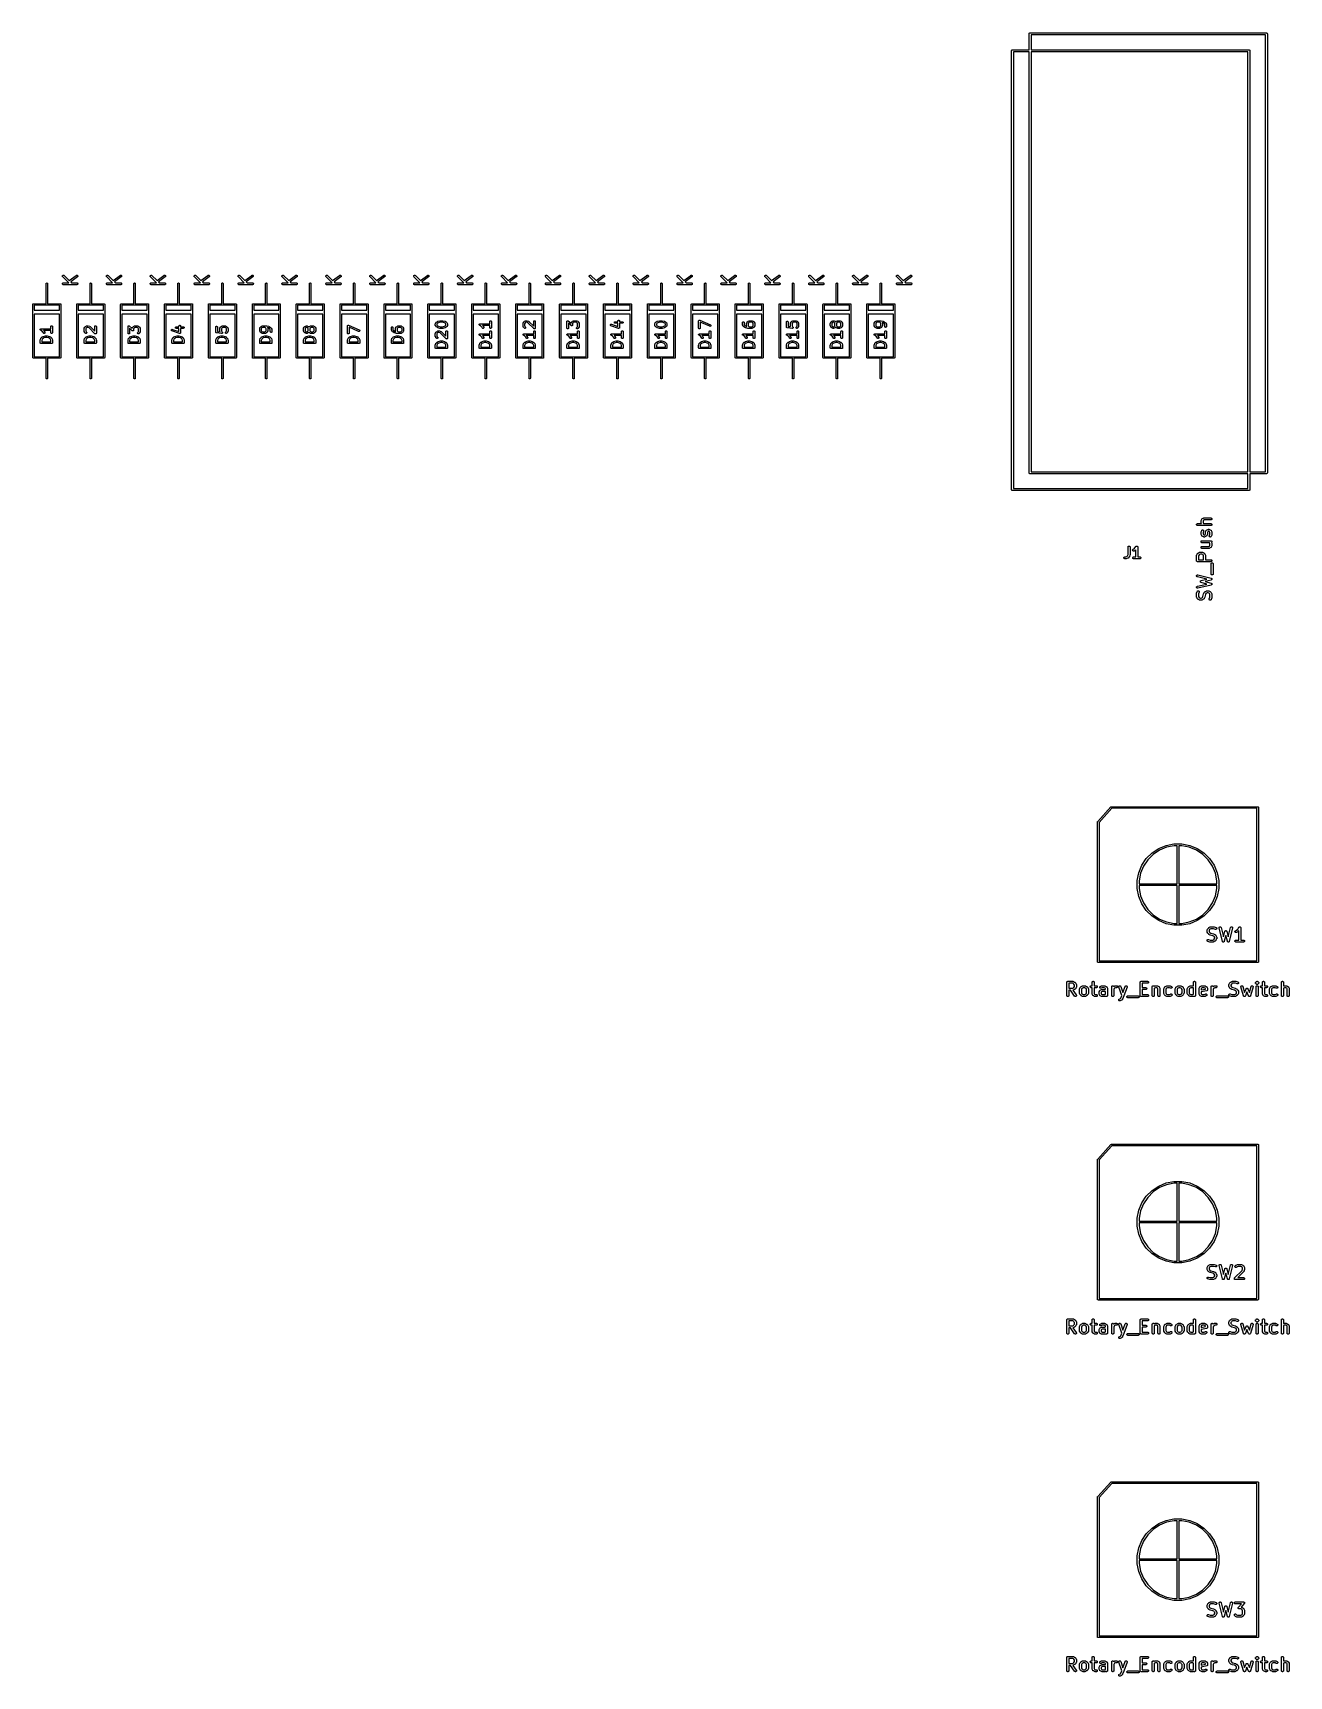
# Model space of a CAD drawing. Extents: x 99 to 194, y -157 to -33.
import ezdxf

# ---------------------------------------------------------------- set-up
doc = ezdxf.new("R2010")
doc.units = 0
doc.layers.add('BLACK', color=7, linetype='CONTINUOUS')

msp = doc.modelspace()

# ---------------------------------------------------------------- linework, layer by layer
at = {"layer": 'BLACK', "linetype": 'CONTINUOUS'}
for p, q in [((173.961, -33.3863), (173.965, -33.3722)), ((173.965, -33.3722), (173.972, -33.3591)), ((173.972, -33.3591), (173.982, -33.3477)), ((173.982, -33.3477), (173.993, -33.3383)), ((173.993, -33.3383), (174.006, -33.3314)), ((174.006, -33.3314), (174.02, -33.3271)), ((174.02, -33.3271), (174.031, -33.326)), ((174.031, -33.326), (174.035, -33.3256)), ((174.035, -33.3256), (174.039, -33.326)), ((174.039, -33.326), (191.811, -33.326)), ((191.811, -33.326), (191.815, -33.3256)), ((191.815, -33.3256), (191.819, -33.326)), ((191.819, -33.326), (191.83, -33.3271)), ((191.83, -33.3271), (191.844, -33.3314)), ((191.844, -33.3314), (191.857, -33.3383)), ((191.857, -33.3383), (191.868, -33.3477)), ((191.868, -33.3477), (191.878, -33.3591)), ((191.878, -33.3591), (191.885, -33.3722)), ((191.885, -33.3722), (191.889, -33.3863)), ((172.657, -34.6291), (172.667, -34.6177)), ((172.667, -34.6177), (172.678, -34.6083)), ((172.678, -34.6083), (172.691, -34.6014)), ((172.691, -34.6014), (172.705, -34.5971)), ((172.705, -34.5971), (172.716, -34.596)), ((172.716, -34.596), (172.72, -34.5956)), ((172.72, -34.5956), (172.724, -34.596)), ((172.724, -34.596), (173.96, -34.596)), ((173.96, -33.401), (173.961, -33.3863)), ((173.96, -33.4047), (173.96, -33.401)), ((173.96, -34.596), (173.96, -33.4047)), ((174.11, -33.476), (174.11, -34.596)), ((191.74, -33.476), (174.11, -33.476)), ((174.11, -34.596), (190.496, -34.596)), ((190.496, -34.596), (190.5, -34.5956)), ((190.5, -34.5956), (190.504, -34.596)), ((190.504, -34.596), (190.515, -34.5971)), ((190.515, -34.5971), (190.529, -34.6014)), ((190.529, -34.6014), (190.542, -34.6083)), ((190.542, -34.6083), (190.553, -34.6177)), ((190.553, -34.6177), (190.563, -34.6291)), ((191.74, -66.346), (191.74, -33.476)), ((191.889, -33.3863), (191.89, -33.401)), ((191.89, -33.401), (191.89, -33.4047)), ((191.89, -33.4047), (191.89, -66.4173)), ((172.645, -34.671), (172.646, -34.6563)), ((172.645, -34.6747), (172.645, -34.671)), ((172.645, -67.6873), (172.645, -34.6747)), ((172.646, -34.6563), (172.65, -34.6422)), ((172.65, -34.6422), (172.657, -34.6291)), ((172.795, -34.746), (172.795, -67.616)), ((173.96, -34.746), (172.795, -34.746)), ((173.96, -66.4173), (173.96, -34.746)), ((174.11, -34.746), (174.11, -66.346)), ((190.425, -34.746), (174.11, -34.746)), ((190.425, -66.346), (190.425, -34.746)), ((190.563, -34.6291), (190.57, -34.6422)), ((190.57, -34.6422), (190.574, -34.6563)), ((190.574, -34.6563), (190.575, -34.671)), ((190.575, -34.671), (190.575, -34.6747)), ((190.575, -34.6747), (190.575, -66.346)), ((101.253, -51.6327), (101.255, -51.6181)), ((101.255, -51.6473), (101.253, -51.6327)), ((101.255, -51.6181), (101.259, -51.6042)), ((101.259, -51.6613), (101.255, -51.6473)), ((101.259, -51.6042), (101.266, -51.5913)), ((101.265, -51.6743), (101.259, -51.6613)), ((101.275, -51.6858), (101.265, -51.6743)), ((101.266, -51.5913), (101.276, -51.5801)), ((101.275, -51.6865), (101.275, -51.6858)), ((101.719, -52.1299), (101.275, -51.6865)), ((101.276, -51.5801), (101.287, -51.5709)), ((101.287, -51.5709), (101.3, -51.564)), ((101.3, -51.564), (101.314, -51.5599)), ((101.314, -51.5599), (101.329, -51.5585)), ((101.329, -51.5585), (101.343, -51.56)), ((101.343, -51.56), (101.357, -51.5642)), ((101.357, -51.5642), (101.37, -51.5712)), ((101.37, -51.5712), (101.381, -51.5804)), ((101.381, -51.5804), (101.764, -51.963)), ((101.764, -51.963), (102.283, -51.5735)), ((102.373, -51.6935), (101.871, -52.0702)), ((102.283, -51.5735), (102.284, -51.5729)), ((102.284, -51.5729), (102.297, -51.5654)), ((102.297, -51.5654), (102.311, -51.5606)), ((102.311, -51.5606), (102.325, -51.5585)), ((102.325, -51.5585), (102.34, -51.5593)), ((102.34, -51.5593), (102.354, -51.563)), ((102.354, -51.563), (102.367, -51.5693)), ((102.367, -51.5693), (102.379, -51.578)), ((102.384, -51.6836), (102.373, -51.6935)), ((102.379, -51.578), (102.389, -51.5889)), ((102.393, -51.6718), (102.384, -51.6836)), ((102.389, -51.5889), (102.396, -51.6015)), ((102.399, -51.6585), (102.393, -51.6718)), ((102.396, -51.6015), (102.401, -51.6152)), ((102.403, -51.6443), (102.399, -51.6585)), ((102.401, -51.6152), (102.403, -51.6297)), ((102.403, -51.6297), (102.403, -51.6443)), ((104.555, -51.6327), (104.557, -51.6181)), ((104.557, -51.6473), (104.555, -51.6327)), ((104.557, -51.6181), (104.561, -51.6042)), ((104.561, -51.6613), (104.557, -51.6473)), ((104.561, -51.6042), (104.568, -51.5913)), ((104.567, -51.6743), (104.561, -51.6613)), ((104.577, -51.6858), (104.567, -51.6743)), ((104.568, -51.5913), (104.578, -51.5801)), ((104.577, -51.6865), (104.577, -51.6858)), ((105.021, -52.1299), (104.577, -51.6865)), ((104.578, -51.5801), (104.589, -51.5709)), ((104.589, -51.5709), (104.602, -51.564)), ((104.602, -51.564), (104.616, -51.5599)), ((104.616, -51.5599), (104.631, -51.5585)), ((104.631, -51.5585), (104.645, -51.56)), ((104.645, -51.56), (104.659, -51.5642)), ((104.659, -51.5642), (104.672, -51.5712)), ((104.672, -51.5712), (104.683, -51.5804)), ((104.683, -51.5804), (105.066, -51.963)), ((105.066, -51.963), (105.585, -51.5735)), ((105.675, -51.6935), (105.173, -52.0702)), ((105.585, -51.5735), (105.586, -51.5729)), ((105.586, -51.5729), (105.599, -51.5654)), ((105.599, -51.5654), (105.613, -51.5606)), ((105.613, -51.5606), (105.627, -51.5585)), ((105.627, -51.5585), (105.642, -51.5593)), ((105.642, -51.5593), (105.656, -51.563)), ((105.656, -51.563), (105.669, -51.5693)), ((105.669, -51.5693), (105.681, -51.578)), ((105.686, -51.6836), (105.675, -51.6935)), ((105.681, -51.578), (105.691, -51.5889)), ((105.695, -51.6718), (105.686, -51.6836)), ((105.691, -51.5889), (105.698, -51.6015)), ((105.701, -51.6585), (105.695, -51.6718)), ((105.698, -51.6015), (105.703, -51.6152)), ((105.705, -51.6443), (105.701, -51.6585)), ((105.703, -51.6152), (105.705, -51.6297)), ((105.705, -51.6297), (105.705, -51.6443)), ((107.857, -51.6327), (107.859, -51.6181)), ((107.859, -51.6473), (107.857, -51.6327)), ((107.859, -51.6181), (107.863, -51.6042)), ((107.863, -51.6613), (107.859, -51.6473)), ((107.863, -51.6042), (107.87, -51.5913)), ((107.869, -51.6743), (107.863, -51.6613)), ((107.879, -51.6858), (107.869, -51.6743)), ((107.87, -51.5913), (107.88, -51.5801)), ((107.879, -51.6865), (107.879, -51.6858)), ((108.323, -52.1299), (107.879, -51.6865)), ((107.88, -51.5801), (107.891, -51.5709)), ((107.891, -51.5709), (107.904, -51.564)), ((107.904, -51.564), (107.918, -51.5599)), ((107.918, -51.5599), (107.933, -51.5585)), ((107.933, -51.5585), (107.947, -51.56)), ((107.947, -51.56), (107.961, -51.5642)), ((107.961, -51.5642), (107.974, -51.5712)), ((107.974, -51.5712), (107.985, -51.5804)), ((107.985, -51.5804), (108.368, -51.963)), ((108.368, -51.963), (108.887, -51.5735)), ((108.977, -51.6935), (108.475, -52.0702)), ((108.887, -51.5735), (108.888, -51.5729)), ((108.888, -51.5729), (108.901, -51.5654)), ((108.901, -51.5654), (108.915, -51.5606)), ((108.915, -51.5606), (108.929, -51.5585)), ((108.929, -51.5585), (108.944, -51.5593)), ((108.944, -51.5593), (108.958, -51.563)), ((108.958, -51.563), (108.971, -51.5693)), ((108.971, -51.5693), (108.983, -51.578)), ((108.988, -51.6836), (108.977, -51.6935)), ((108.983, -51.578), (108.993, -51.5889)), ((108.997, -51.6718), (108.988, -51.6836)), ((108.993, -51.5889), (109, -51.6015)), ((109.003, -51.6585), (108.997, -51.6718)), ((109, -51.6015), (109.005, -51.6152)), ((109.007, -51.6443), (109.003, -51.6585)), ((109.005, -51.6152), (109.007, -51.6297)), ((109.007, -51.6297), (109.007, -51.6443)), ((111.159, -51.6327), (111.161, -51.6181)), ((111.161, -51.6473), (111.159, -51.6327)), ((111.161, -51.6181), (111.165, -51.6042)), ((111.165, -51.6613), (111.161, -51.6473)), ((111.165, -51.6042), (111.172, -51.5913)), ((111.171, -51.6743), (111.165, -51.6613)), ((111.181, -51.6858), (111.171, -51.6743)), ((111.172, -51.5913), (111.182, -51.5801)), ((111.181, -51.6865), (111.181, -51.6858)), ((111.625, -52.1299), (111.181, -51.6865)), ((111.182, -51.5801), (111.193, -51.5709)), ((111.193, -51.5709), (111.206, -51.564)), ((111.206, -51.564), (111.22, -51.5599)), ((111.22, -51.5599), (111.235, -51.5585)), ((111.235, -51.5585), (111.249, -51.56)), ((111.249, -51.56), (111.263, -51.5642)), ((111.263, -51.5642), (111.276, -51.5712)), ((111.276, -51.5712), (111.287, -51.5804)), ((111.287, -51.5804), (111.67, -51.963)), ((111.67, -51.963), (112.189, -51.5735)), ((112.279, -51.6935), (111.777, -52.0702)), ((112.189, -51.5735), (112.19, -51.5729)), ((112.19, -51.5729), (112.203, -51.5654)), ((112.203, -51.5654), (112.217, -51.5606)), ((112.217, -51.5606), (112.231, -51.5585)), ((112.231, -51.5585), (112.246, -51.5593)), ((112.246, -51.5593), (112.26, -51.563)), ((112.26, -51.563), (112.273, -51.5693)), ((112.273, -51.5693), (112.285, -51.578)), ((112.29, -51.6836), (112.279, -51.6935)), ((112.285, -51.578), (112.295, -51.5889)), ((112.299, -51.6718), (112.29, -51.6836)), ((112.295, -51.5889), (112.302, -51.6015)), ((112.305, -51.6585), (112.299, -51.6718)), ((112.302, -51.6015), (112.307, -51.6152)), ((112.309, -51.6443), (112.305, -51.6585)), ((112.307, -51.6152), (112.309, -51.6297)), ((112.309, -51.6297), (112.309, -51.6443)), ((114.461, -51.6327), (114.463, -51.6181)), ((114.463, -51.6473), (114.461, -51.6327)), ((114.463, -51.6181), (114.467, -51.6042)), ((114.467, -51.6613), (114.463, -51.6473)), ((114.467, -51.6042), (114.474, -51.5913)), ((114.473, -51.6743), (114.467, -51.6613)), ((114.483, -51.6858), (114.473, -51.6743)), ((114.474, -51.5913), (114.484, -51.5801)), ((114.483, -51.6865), (114.483, -51.6858)), ((114.927, -52.1299), (114.483, -51.6865)), ((114.484, -51.5801), (114.495, -51.5709)), ((114.495, -51.5709), (114.508, -51.564)), ((114.508, -51.564), (114.522, -51.5599)), ((114.522, -51.5599), (114.537, -51.5585)), ((114.537, -51.5585), (114.551, -51.56)), ((114.551, -51.56), (114.565, -51.5642)), ((114.565, -51.5642), (114.578, -51.5712)), ((114.578, -51.5712), (114.589, -51.5804)), ((114.589, -51.5804), (114.972, -51.963)), ((114.972, -51.963), (115.491, -51.5735)), ((115.581, -51.6935), (115.079, -52.0702)), ((115.491, -51.5735), (115.492, -51.5729)), ((115.492, -51.5729), (115.505, -51.5654)), ((115.505, -51.5654), (115.519, -51.5606)), ((115.519, -51.5606), (115.533, -51.5585)), ((115.533, -51.5585), (115.548, -51.5593)), ((115.548, -51.5593), (115.562, -51.563)), ((115.562, -51.563), (115.575, -51.5693)), ((115.575, -51.5693), (115.587, -51.578)), ((115.592, -51.6836), (115.581, -51.6935)), ((115.587, -51.578), (115.597, -51.5889)), ((115.601, -51.6718), (115.592, -51.6836)), ((115.597, -51.5889), (115.604, -51.6015)), ((115.607, -51.6585), (115.601, -51.6718)), ((115.604, -51.6015), (115.609, -51.6152)), ((115.611, -51.6443), (115.607, -51.6585)), ((115.609, -51.6152), (115.611, -51.6297)), ((115.611, -51.6297), (115.611, -51.6443)), ((117.763, -51.6327), (117.765, -51.6181)), ((117.765, -51.6473), (117.763, -51.6327)), ((117.765, -51.6181), (117.769, -51.6042)), ((117.769, -51.6613), (117.765, -51.6473)), ((117.769, -51.6042), (117.776, -51.5913)), ((117.775, -51.6743), (117.769, -51.6613)), ((117.785, -51.6858), (117.775, -51.6743)), ((117.776, -51.5913), (117.786, -51.5801)), ((117.785, -51.6865), (117.785, -51.6858)), ((118.229, -52.1299), (117.785, -51.6865)), ((117.786, -51.5801), (117.797, -51.5709)), ((117.797, -51.5709), (117.81, -51.564)), ((117.81, -51.564), (117.824, -51.5599)), ((117.824, -51.5599), (117.839, -51.5585)), ((117.839, -51.5585), (117.853, -51.56)), ((117.853, -51.56), (117.867, -51.5642)), ((117.867, -51.5642), (117.88, -51.5712)), ((117.88, -51.5712), (117.891, -51.5804)), ((117.891, -51.5804), (118.274, -51.963)), ((118.274, -51.963), (118.793, -51.5735)), ((118.883, -51.6935), (118.381, -52.0702)), ((118.793, -51.5735), (118.794, -51.5729)), ((118.794, -51.5729), (118.807, -51.5654)), ((118.807, -51.5654), (118.821, -51.5606)), ((118.821, -51.5606), (118.835, -51.5585)), ((118.835, -51.5585), (118.85, -51.5593)), ((118.85, -51.5593), (118.864, -51.563)), ((118.864, -51.563), (118.877, -51.5693)), ((118.877, -51.5693), (118.889, -51.578)), ((118.894, -51.6836), (118.883, -51.6935)), ((118.889, -51.578), (118.899, -51.5889)), ((118.903, -51.6718), (118.894, -51.6836)), ((118.899, -51.5889), (118.906, -51.6015)), ((118.909, -51.6585), (118.903, -51.6718)), ((118.906, -51.6015), (118.911, -51.6152)), ((118.913, -51.6443), (118.909, -51.6585)), ((118.911, -51.6152), (118.913, -51.6297)), ((118.913, -51.6297), (118.913, -51.6443)), ((121.065, -51.6327), (121.067, -51.6181)), ((121.067, -51.6473), (121.065, -51.6327)), ((121.067, -51.6181), (121.071, -51.6042)), ((121.071, -51.6613), (121.067, -51.6473)), ((121.071, -51.6042), (121.078, -51.5913)), ((121.077, -51.6743), (121.071, -51.6613)), ((121.087, -51.6858), (121.077, -51.6743)), ((121.078, -51.5913), (121.088, -51.5801)), ((121.087, -51.6865), (121.087, -51.6858)), ((121.531, -52.1299), (121.087, -51.6865)), ((121.088, -51.5801), (121.099, -51.5709)), ((121.099, -51.5709), (121.112, -51.564)), ((121.112, -51.564), (121.126, -51.5599)), ((121.126, -51.5599), (121.141, -51.5585)), ((121.141, -51.5585), (121.155, -51.56)), ((121.155, -51.56), (121.169, -51.5642)), ((121.169, -51.5642), (121.182, -51.5712)), ((121.182, -51.5712), (121.193, -51.5804)), ((121.193, -51.5804), (121.576, -51.963)), ((121.576, -51.963), (122.095, -51.5735)), ((122.185, -51.6935), (121.683, -52.0702)), ((122.095, -51.5735), (122.096, -51.5729)), ((122.096, -51.5729), (122.109, -51.5654)), ((122.109, -51.5654), (122.123, -51.5606)), ((122.123, -51.5606), (122.137, -51.5585)), ((122.137, -51.5585), (122.152, -51.5593)), ((122.152, -51.5593), (122.166, -51.563)), ((122.166, -51.563), (122.179, -51.5693)), ((122.179, -51.5693), (122.191, -51.578)), ((122.196, -51.6836), (122.185, -51.6935)), ((122.191, -51.578), (122.201, -51.5889)), ((122.205, -51.6718), (122.196, -51.6836)), ((122.201, -51.5889), (122.208, -51.6015)), ((122.211, -51.6585), (122.205, -51.6718)), ((122.208, -51.6015), (122.213, -51.6152)), ((122.215, -51.6443), (122.211, -51.6585)), ((122.213, -51.6152), (122.215, -51.6297)), ((122.215, -51.6297), (122.215, -51.6443)), ((124.367, -51.6327), (124.369, -51.6181)), ((124.369, -51.6473), (124.367, -51.6327)), ((124.369, -51.6181), (124.373, -51.6042)), ((124.373, -51.6613), (124.369, -51.6473)), ((124.373, -51.6042), (124.38, -51.5913)), ((124.379, -51.6743), (124.373, -51.6613)), ((124.389, -51.6858), (124.379, -51.6743)), ((124.38, -51.5913), (124.39, -51.5801)), ((124.389, -51.6865), (124.389, -51.6858)), ((124.833, -52.1299), (124.389, -51.6865)), ((124.39, -51.5801), (124.401, -51.5709)), ((124.401, -51.5709), (124.414, -51.564)), ((124.414, -51.564), (124.428, -51.5599)), ((124.428, -51.5599), (124.443, -51.5585)), ((124.443, -51.5585), (124.457, -51.56)), ((124.457, -51.56), (124.471, -51.5642)), ((124.471, -51.5642), (124.484, -51.5712)), ((124.484, -51.5712), (124.495, -51.5804)), ((124.495, -51.5804), (124.878, -51.963)), ((124.878, -51.963), (125.397, -51.5735)), ((125.487, -51.6935), (124.985, -52.0702)), ((125.397, -51.5735), (125.398, -51.5729)), ((125.398, -51.5729), (125.411, -51.5654)), ((125.411, -51.5654), (125.425, -51.5606)), ((125.425, -51.5606), (125.439, -51.5585)), ((125.439, -51.5585), (125.454, -51.5593)), ((125.454, -51.5593), (125.468, -51.563)), ((125.468, -51.563), (125.481, -51.5693)), ((125.481, -51.5693), (125.493, -51.578)), ((125.498, -51.6836), (125.487, -51.6935)), ((125.493, -51.578), (125.503, -51.5889)), ((125.507, -51.6718), (125.498, -51.6836)), ((125.503, -51.5889), (125.51, -51.6015)), ((125.513, -51.6585), (125.507, -51.6718)), ((125.51, -51.6015), (125.515, -51.6152)), ((125.517, -51.6443), (125.513, -51.6585)), ((125.515, -51.6152), (125.517, -51.6297)), ((125.517, -51.6297), (125.517, -51.6443)), ((127.669, -51.6327), (127.671, -51.6181)), ((127.671, -51.6473), (127.669, -51.6327)), ((127.671, -51.6181), (127.675, -51.6042)), ((127.675, -51.6613), (127.671, -51.6473)), ((127.675, -51.6042), (127.682, -51.5913)), ((127.681, -51.6743), (127.675, -51.6613)), ((127.691, -51.6858), (127.681, -51.6743)), ((127.682, -51.5913), (127.692, -51.5801)), ((127.691, -51.6865), (127.691, -51.6858)), ((128.135, -52.1299), (127.691, -51.6865)), ((127.692, -51.5801), (127.703, -51.5709)), ((127.703, -51.5709), (127.716, -51.564)), ((127.716, -51.564), (127.73, -51.5599)), ((127.73, -51.5599), (127.745, -51.5585)), ((127.745, -51.5585), (127.759, -51.56)), ((127.759, -51.56), (127.773, -51.5642)), ((127.773, -51.5642), (127.786, -51.5712)), ((127.786, -51.5712), (127.797, -51.5804)), ((127.797, -51.5804), (128.18, -51.963)), ((128.18, -51.963), (128.699, -51.5735)), ((128.789, -51.6935), (128.287, -52.0702)), ((128.699, -51.5735), (128.7, -51.5729)), ((128.7, -51.5729), (128.713, -51.5654)), ((128.713, -51.5654), (128.727, -51.5606)), ((128.727, -51.5606), (128.741, -51.5585)), ((128.741, -51.5585), (128.756, -51.5593)), ((128.756, -51.5593), (128.77, -51.563)), ((128.77, -51.563), (128.783, -51.5693)), ((128.783, -51.5693), (128.795, -51.578)), ((128.8, -51.6836), (128.789, -51.6935)), ((128.795, -51.578), (128.805, -51.5889)), ((128.809, -51.6718), (128.8, -51.6836)), ((128.805, -51.5889), (128.812, -51.6015)), ((128.815, -51.6585), (128.809, -51.6718)), ((128.812, -51.6015), (128.817, -51.6152)), ((128.819, -51.6443), (128.815, -51.6585)), ((128.817, -51.6152), (128.819, -51.6297)), ((128.819, -51.6297), (128.819, -51.6443)), ((130.971, -51.6327), (130.973, -51.6181)), ((130.973, -51.6473), (130.971, -51.6327)), ((130.973, -51.6181), (130.977, -51.6042)), ((130.977, -51.6613), (130.973, -51.6473)), ((130.977, -51.6042), (130.984, -51.5913)), ((130.983, -51.6743), (130.977, -51.6613)), ((130.993, -51.6858), (130.983, -51.6743)), ((130.984, -51.5913), (130.994, -51.5801)), ((130.993, -51.6865), (130.993, -51.6858)), ((131.437, -52.1299), (130.993, -51.6865)), ((130.994, -51.5801), (131.005, -51.5709)), ((131.005, -51.5709), (131.018, -51.564)), ((131.018, -51.564), (131.032, -51.5599)), ((131.032, -51.5599), (131.047, -51.5585)), ((131.047, -51.5585), (131.061, -51.56)), ((131.061, -51.56), (131.075, -51.5642)), ((131.075, -51.5642), (131.088, -51.5712)), ((131.088, -51.5712), (131.099, -51.5804)), ((131.099, -51.5804), (131.482, -51.963)), ((131.482, -51.963), (132.001, -51.5735)), ((132.091, -51.6935), (131.589, -52.0702)), ((132.001, -51.5735), (132.002, -51.5729)), ((132.002, -51.5729), (132.015, -51.5654)), ((132.015, -51.5654), (132.029, -51.5606)), ((132.029, -51.5606), (132.043, -51.5585)), ((132.043, -51.5585), (132.058, -51.5593)), ((132.058, -51.5593), (132.072, -51.563)), ((132.072, -51.563), (132.085, -51.5693)), ((132.085, -51.5693), (132.097, -51.578)), ((132.102, -51.6836), (132.091, -51.6935)), ((132.097, -51.578), (132.107, -51.5889)), ((132.111, -51.6718), (132.102, -51.6836)), ((132.107, -51.5889), (132.114, -51.6015)), ((132.117, -51.6585), (132.111, -51.6718)), ((132.114, -51.6015), (132.119, -51.6152)), ((132.121, -51.6443), (132.117, -51.6585)), ((132.119, -51.6152), (132.121, -51.6297)), ((132.121, -51.6297), (132.121, -51.6443)), ((134.273, -51.6327), (134.275, -51.6181)), ((134.275, -51.6473), (134.273, -51.6327)), ((134.275, -51.6181), (134.279, -51.6042)), ((134.279, -51.6613), (134.275, -51.6473)), ((134.279, -51.6042), (134.286, -51.5913)), ((134.285, -51.6743), (134.279, -51.6613)), ((134.295, -51.6858), (134.285, -51.6743)), ((134.286, -51.5913), (134.296, -51.5801)), ((134.295, -51.6865), (134.295, -51.6858)), ((134.739, -52.1299), (134.295, -51.6865)), ((134.296, -51.5801), (134.307, -51.5709)), ((134.307, -51.5709), (134.32, -51.564)), ((134.32, -51.564), (134.334, -51.5599)), ((134.334, -51.5599), (134.349, -51.5585)), ((134.349, -51.5585), (134.363, -51.56)), ((134.363, -51.56), (134.377, -51.5642)), ((134.377, -51.5642), (134.39, -51.5712)), ((134.39, -51.5712), (134.401, -51.5804)), ((134.401, -51.5804), (134.784, -51.963)), ((134.784, -51.963), (135.303, -51.5735)), ((135.393, -51.6935), (134.891, -52.0702)), ((135.303, -51.5735), (135.304, -51.5729)), ((135.304, -51.5729), (135.317, -51.5654)), ((135.317, -51.5654), (135.331, -51.5606)), ((135.331, -51.5606), (135.345, -51.5585)), ((135.345, -51.5585), (135.36, -51.5593)), ((135.36, -51.5593), (135.374, -51.563)), ((135.374, -51.563), (135.387, -51.5693)), ((135.387, -51.5693), (135.399, -51.578)), ((135.404, -51.6836), (135.393, -51.6935)), ((135.399, -51.578), (135.409, -51.5889)), ((135.413, -51.6718), (135.404, -51.6836)), ((135.409, -51.5889), (135.416, -51.6015)), ((135.419, -51.6585), (135.413, -51.6718)), ((135.416, -51.6015), (135.421, -51.6152)), ((135.423, -51.6443), (135.419, -51.6585)), ((135.421, -51.6152), (135.423, -51.6297)), ((135.423, -51.6297), (135.423, -51.6443)), ((137.575, -51.6327), (137.577, -51.6181)), ((137.577, -51.6473), (137.575, -51.6327)), ((137.577, -51.6181), (137.581, -51.6042)), ((137.581, -51.6613), (137.577, -51.6473)), ((137.581, -51.6042), (137.588, -51.5913)), ((137.587, -51.6743), (137.581, -51.6613)), ((137.597, -51.6858), (137.587, -51.6743)), ((137.588, -51.5913), (137.598, -51.5801)), ((137.597, -51.6865), (137.597, -51.6858)), ((138.041, -52.1299), (137.597, -51.6865)), ((137.598, -51.5801), (137.609, -51.5709)), ((137.609, -51.5709), (137.622, -51.564)), ((137.622, -51.564), (137.636, -51.5599)), ((137.636, -51.5599), (137.651, -51.5585)), ((137.651, -51.5585), (137.665, -51.56)), ((137.665, -51.56), (137.679, -51.5642)), ((137.679, -51.5642), (137.692, -51.5712)), ((137.692, -51.5712), (137.703, -51.5804)), ((137.703, -51.5804), (138.086, -51.963)), ((138.086, -51.963), (138.605, -51.5735)), ((138.695, -51.6935), (138.193, -52.0702)), ((138.605, -51.5735), (138.606, -51.5729)), ((138.606, -51.5729), (138.619, -51.5654)), ((138.619, -51.5654), (138.633, -51.5606)), ((138.633, -51.5606), (138.647, -51.5585)), ((138.647, -51.5585), (138.662, -51.5593)), ((138.662, -51.5593), (138.676, -51.563)), ((138.676, -51.563), (138.689, -51.5693)), ((138.689, -51.5693), (138.701, -51.578)), ((138.706, -51.6836), (138.695, -51.6935)), ((138.701, -51.578), (138.711, -51.5889)), ((138.715, -51.6718), (138.706, -51.6836)), ((138.711, -51.5889), (138.718, -51.6015)), ((138.721, -51.6585), (138.715, -51.6718)), ((138.718, -51.6015), (138.723, -51.6152)), ((138.725, -51.6443), (138.721, -51.6585)), ((138.723, -51.6152), (138.725, -51.6297)), ((138.725, -51.6297), (138.725, -51.6443)), ((140.877, -51.6327), (140.879, -51.6181)), ((140.879, -51.6473), (140.877, -51.6327)), ((140.879, -51.6181), (140.883, -51.6042)), ((140.883, -51.6613), (140.879, -51.6473)), ((140.883, -51.6042), (140.89, -51.5913)), ((140.889, -51.6743), (140.883, -51.6613)), ((140.899, -51.6858), (140.889, -51.6743)), ((140.89, -51.5913), (140.9, -51.5801)), ((140.899, -51.6865), (140.899, -51.6858)), ((141.343, -52.1299), (140.899, -51.6865)), ((140.9, -51.5801), (140.911, -51.5709)), ((140.911, -51.5709), (140.924, -51.564)), ((140.924, -51.564), (140.938, -51.5599)), ((140.938, -51.5599), (140.953, -51.5585)), ((140.953, -51.5585), (140.967, -51.56)), ((140.967, -51.56), (140.981, -51.5642)), ((140.981, -51.5642), (140.994, -51.5712)), ((140.994, -51.5712), (141.005, -51.5804)), ((141.005, -51.5804), (141.388, -51.963)), ((141.388, -51.963), (141.907, -51.5735)), ((141.997, -51.6935), (141.495, -52.0702)), ((141.907, -51.5735), (141.908, -51.5729)), ((141.908, -51.5729), (141.921, -51.5654)), ((141.921, -51.5654), (141.935, -51.5606)), ((141.935, -51.5606), (141.949, -51.5585)), ((141.949, -51.5585), (141.964, -51.5593)), ((141.964, -51.5593), (141.978, -51.563)), ((141.978, -51.563), (141.991, -51.5693)), ((141.991, -51.5693), (142.003, -51.578)), ((142.008, -51.6836), (141.997, -51.6935)), ((142.003, -51.578), (142.013, -51.5889)), ((142.017, -51.6718), (142.008, -51.6836)), ((142.013, -51.5889), (142.02, -51.6015)), ((142.023, -51.6585), (142.017, -51.6718)), ((142.02, -51.6015), (142.025, -51.6152)), ((142.027, -51.6443), (142.023, -51.6585)), ((142.025, -51.6152), (142.027, -51.6297)), ((142.027, -51.6297), (142.027, -51.6443)), ((144.179, -51.6327), (144.181, -51.6181)), ((144.181, -51.6473), (144.179, -51.6327)), ((144.181, -51.6181), (144.185, -51.6042)), ((144.185, -51.6613), (144.181, -51.6473)), ((144.185, -51.6042), (144.192, -51.5913)), ((144.191, -51.6743), (144.185, -51.6613)), ((144.201, -51.6858), (144.191, -51.6743)), ((144.192, -51.5913), (144.202, -51.5801)), ((144.201, -51.6865), (144.201, -51.6858)), ((144.645, -52.1299), (144.201, -51.6865)), ((144.202, -51.5801), (144.213, -51.5709)), ((144.213, -51.5709), (144.226, -51.564)), ((144.226, -51.564), (144.24, -51.5599)), ((144.24, -51.5599), (144.255, -51.5585)), ((144.255, -51.5585), (144.269, -51.56)), ((144.269, -51.56), (144.283, -51.5642)), ((144.283, -51.5642), (144.296, -51.5712)), ((144.296, -51.5712), (144.307, -51.5804)), ((144.307, -51.5804), (144.69, -51.963)), ((144.69, -51.963), (145.209, -51.5735)), ((145.299, -51.6935), (144.797, -52.0702)), ((145.209, -51.5735), (145.21, -51.5729)), ((145.21, -51.5729), (145.223, -51.5654)), ((145.223, -51.5654), (145.237, -51.5606)), ((145.237, -51.5606), (145.251, -51.5585)), ((145.251, -51.5585), (145.266, -51.5593)), ((145.266, -51.5593), (145.28, -51.563)), ((145.28, -51.563), (145.293, -51.5693)), ((145.293, -51.5693), (145.305, -51.578)), ((145.31, -51.6836), (145.299, -51.6935)), ((145.305, -51.578), (145.315, -51.5889)), ((145.319, -51.6718), (145.31, -51.6836)), ((145.315, -51.5889), (145.322, -51.6015)), ((145.325, -51.6585), (145.319, -51.6718)), ((145.322, -51.6015), (145.327, -51.6152)), ((145.329, -51.6443), (145.325, -51.6585)), ((145.327, -51.6152), (145.329, -51.6297)), ((145.329, -51.6297), (145.329, -51.6443)), ((147.481, -51.6327), (147.483, -51.6181)), ((147.483, -51.6473), (147.481, -51.6327)), ((147.483, -51.6181), (147.487, -51.6042)), ((147.487, -51.6613), (147.483, -51.6473)), ((147.487, -51.6042), (147.494, -51.5913)), ((147.493, -51.6743), (147.487, -51.6613)), ((147.503, -51.6858), (147.493, -51.6743)), ((147.494, -51.5913), (147.504, -51.5801)), ((147.503, -51.6865), (147.503, -51.6858)), ((147.947, -52.1299), (147.503, -51.6865)), ((147.504, -51.5801), (147.515, -51.5709)), ((147.515, -51.5709), (147.528, -51.564)), ((147.528, -51.564), (147.542, -51.5599)), ((147.542, -51.5599), (147.557, -51.5585)), ((147.557, -51.5585), (147.571, -51.56)), ((147.571, -51.56), (147.585, -51.5642)), ((147.585, -51.5642), (147.598, -51.5712)), ((147.598, -51.5712), (147.609, -51.5804)), ((147.609, -51.5804), (147.992, -51.963)), ((147.992, -51.963), (148.511, -51.5735)), ((148.601, -51.6935), (148.099, -52.0702)), ((148.511, -51.5735), (148.512, -51.5729)), ((148.512, -51.5729), (148.525, -51.5654)), ((148.525, -51.5654), (148.539, -51.5606)), ((148.539, -51.5606), (148.553, -51.5585)), ((148.553, -51.5585), (148.568, -51.5593)), ((148.568, -51.5593), (148.582, -51.563)), ((148.582, -51.563), (148.595, -51.5693)), ((148.595, -51.5693), (148.607, -51.578)), ((148.612, -51.6836), (148.601, -51.6935)), ((148.607, -51.578), (148.617, -51.5889)), ((148.621, -51.6718), (148.612, -51.6836)), ((148.617, -51.5889), (148.624, -51.6015)), ((148.627, -51.6585), (148.621, -51.6718)), ((148.624, -51.6015), (148.629, -51.6152)), ((148.631, -51.6443), (148.627, -51.6585)), ((148.629, -51.6152), (148.631, -51.6297)), ((148.631, -51.6297), (148.631, -51.6443)), ((150.783, -51.6327), (150.785, -51.6181)), ((150.785, -51.6473), (150.783, -51.6327)), ((150.785, -51.6181), (150.789, -51.6042)), ((150.789, -51.6613), (150.785, -51.6473)), ((150.789, -51.6042), (150.796, -51.5913)), ((150.795, -51.6743), (150.789, -51.6613)), ((150.805, -51.6858), (150.795, -51.6743)), ((150.796, -51.5913), (150.806, -51.5801)), ((150.805, -51.6865), (150.805, -51.6858)), ((151.249, -52.1299), (150.805, -51.6865)), ((150.806, -51.5801), (150.817, -51.5709)), ((150.817, -51.5709), (150.83, -51.564)), ((150.83, -51.564), (150.844, -51.5599)), ((150.844, -51.5599), (150.859, -51.5585)), ((150.859, -51.5585), (150.873, -51.56)), ((150.873, -51.56), (150.887, -51.5642)), ((150.887, -51.5642), (150.9, -51.5712)), ((150.9, -51.5712), (150.911, -51.5804)), ((150.911, -51.5804), (151.294, -51.963)), ((151.294, -51.963), (151.813, -51.5735)), ((151.903, -51.6935), (151.401, -52.0702)), ((151.813, -51.5735), (151.814, -51.5729)), ((151.814, -51.5729), (151.827, -51.5654)), ((151.827, -51.5654), (151.841, -51.5606)), ((151.841, -51.5606), (151.855, -51.5585)), ((151.855, -51.5585), (151.87, -51.5593)), ((151.87, -51.5593), (151.884, -51.563)), ((151.884, -51.563), (151.897, -51.5693)), ((151.897, -51.5693), (151.909, -51.578)), ((151.914, -51.6836), (151.903, -51.6935)), ((151.909, -51.578), (151.919, -51.5889)), ((151.923, -51.6718), (151.914, -51.6836)), ((151.919, -51.5889), (151.926, -51.6015)), ((151.929, -51.6585), (151.923, -51.6718)), ((151.926, -51.6015), (151.931, -51.6152)), ((151.933, -51.6443), (151.929, -51.6585)), ((151.931, -51.6152), (151.933, -51.6297)), ((151.933, -51.6297), (151.933, -51.6443)), ((154.085, -51.6327), (154.087, -51.6181)), ((154.087, -51.6473), (154.085, -51.6327)), ((154.087, -51.6181), (154.091, -51.6042)), ((154.091, -51.6613), (154.087, -51.6473)), ((154.091, -51.6042), (154.098, -51.5913)), ((154.097, -51.6743), (154.091, -51.6613)), ((154.107, -51.6858), (154.097, -51.6743)), ((154.098, -51.5913), (154.108, -51.5801)), ((154.107, -51.6865), (154.107, -51.6858)), ((154.551, -52.1299), (154.107, -51.6865)), ((154.108, -51.5801), (154.119, -51.5709)), ((154.119, -51.5709), (154.132, -51.564)), ((154.132, -51.564), (154.146, -51.5599)), ((154.146, -51.5599), (154.161, -51.5585)), ((154.161, -51.5585), (154.175, -51.56)), ((154.175, -51.56), (154.189, -51.5642)), ((154.189, -51.5642), (154.202, -51.5712)), ((154.202, -51.5712), (154.213, -51.5804)), ((154.213, -51.5804), (154.596, -51.963)), ((154.596, -51.963), (155.115, -51.5735)), ((155.205, -51.6935), (154.703, -52.0702)), ((155.115, -51.5735), (155.116, -51.5729)), ((155.116, -51.5729), (155.129, -51.5654)), ((155.129, -51.5654), (155.143, -51.5606)), ((155.143, -51.5606), (155.157, -51.5585)), ((155.157, -51.5585), (155.172, -51.5593)), ((155.172, -51.5593), (155.186, -51.563)), ((155.186, -51.563), (155.199, -51.5693)), ((155.199, -51.5693), (155.211, -51.578)), ((155.216, -51.6836), (155.205, -51.6935)), ((155.211, -51.578), (155.221, -51.5889)), ((155.225, -51.6718), (155.216, -51.6836)), ((155.221, -51.5889), (155.228, -51.6015)), ((155.231, -51.6585), (155.225, -51.6718)), ((155.228, -51.6015), (155.233, -51.6152)), ((155.235, -51.6443), (155.231, -51.6585)), ((155.233, -51.6152), (155.235, -51.6297)), ((155.235, -51.6297), (155.235, -51.6443)), ((157.387, -51.6327), (157.389, -51.6181)), ((157.389, -51.6473), (157.387, -51.6327)), ((157.389, -51.6181), (157.393, -51.6042)), ((157.393, -51.6613), (157.389, -51.6473)), ((157.393, -51.6042), (157.4, -51.5913)), ((157.399, -51.6743), (157.393, -51.6613)), ((157.409, -51.6858), (157.399, -51.6743)), ((157.4, -51.5913), (157.41, -51.5801)), ((157.409, -51.6865), (157.409, -51.6858)), ((157.853, -52.1299), (157.409, -51.6865)), ((157.41, -51.5801), (157.421, -51.5709)), ((157.421, -51.5709), (157.434, -51.564)), ((157.434, -51.564), (157.448, -51.5599)), ((157.448, -51.5599), (157.463, -51.5585)), ((157.463, -51.5585), (157.477, -51.56)), ((157.477, -51.56), (157.491, -51.5642)), ((157.491, -51.5642), (157.504, -51.5712)), ((157.504, -51.5712), (157.515, -51.5804)), ((157.515, -51.5804), (157.898, -51.963)), ((157.898, -51.963), (158.417, -51.5735)), ((158.507, -51.6935), (158.005, -52.0702)), ((158.417, -51.5735), (158.418, -51.5729)), ((158.418, -51.5729), (158.431, -51.5654)), ((158.431, -51.5654), (158.445, -51.5606)), ((158.445, -51.5606), (158.459, -51.5585)), ((158.459, -51.5585), (158.474, -51.5593)), ((158.474, -51.5593), (158.488, -51.563)), ((158.488, -51.563), (158.501, -51.5693)), ((158.501, -51.5693), (158.513, -51.578)), ((158.518, -51.6836), (158.507, -51.6935)), ((158.513, -51.578), (158.523, -51.5889)), ((158.527, -51.6718), (158.518, -51.6836)), ((158.523, -51.5889), (158.53, -51.6015)), ((158.533, -51.6585), (158.527, -51.6718)), ((158.53, -51.6015), (158.535, -51.6152)), ((158.537, -51.6443), (158.533, -51.6585)), ((158.535, -51.6152), (158.537, -51.6297)), ((158.537, -51.6297), (158.537, -51.6443)), ((160.689, -51.6327), (160.691, -51.6181)), ((160.691, -51.6473), (160.689, -51.6327)), ((160.691, -51.6181), (160.695, -51.6042)), ((160.695, -51.6613), (160.691, -51.6473)), ((160.695, -51.6042), (160.702, -51.5913)), ((160.701, -51.6743), (160.695, -51.6613)), ((160.711, -51.6858), (160.701, -51.6743)), ((160.702, -51.5913), (160.712, -51.5801)), ((160.711, -51.6865), (160.711, -51.6858)), ((161.155, -52.1299), (160.711, -51.6865)), ((160.712, -51.5801), (160.723, -51.5709)), ((160.723, -51.5709), (160.736, -51.564)), ((160.736, -51.564), (160.75, -51.5599)), ((160.75, -51.5599), (160.765, -51.5585)), ((160.765, -51.5585), (160.779, -51.56)), ((160.779, -51.56), (160.793, -51.5642)), ((160.793, -51.5642), (160.806, -51.5712)), ((160.806, -51.5712), (160.817, -51.5804)), ((160.817, -51.5804), (161.2, -51.963)), ((161.2, -51.963), (161.719, -51.5735)), ((161.809, -51.6935), (161.307, -52.0702)), ((161.719, -51.5735), (161.72, -51.5729)), ((161.72, -51.5729), (161.733, -51.5654)), ((161.733, -51.5654), (161.747, -51.5606)), ((161.747, -51.5606), (161.761, -51.5585)), ((161.761, -51.5585), (161.776, -51.5593)), ((161.776, -51.5593), (161.79, -51.563)), ((161.79, -51.563), (161.803, -51.5693)), ((161.803, -51.5693), (161.815, -51.578)), ((161.82, -51.6836), (161.809, -51.6935)), ((161.815, -51.578), (161.825, -51.5889)), ((161.829, -51.6718), (161.82, -51.6836)), ((161.825, -51.5889), (161.832, -51.6015)), ((161.835, -51.6585), (161.829, -51.6718)), ((161.832, -51.6015), (161.837, -51.6152)), ((161.839, -51.6443), (161.835, -51.6585)), ((161.837, -51.6152), (161.839, -51.6297)), ((161.839, -51.6297), (161.839, -51.6443)), ((163.991, -51.6327), (163.993, -51.6181)), ((163.993, -51.6473), (163.991, -51.6327)), ((163.993, -51.6181), (163.997, -51.6042)), ((163.997, -51.6613), (163.993, -51.6473)), ((163.997, -51.6042), (164.004, -51.5913)), ((164.003, -51.6743), (163.997, -51.6613)), ((164.013, -51.6858), (164.003, -51.6743)), ((164.004, -51.5913), (164.014, -51.5801)), ((164.013, -51.6865), (164.013, -51.6858)), ((164.457, -52.1299), (164.013, -51.6865)), ((164.014, -51.5801), (164.025, -51.5709)), ((164.025, -51.5709), (164.038, -51.564)), ((164.038, -51.564), (164.052, -51.5599)), ((164.052, -51.5599), (164.067, -51.5585)), ((164.067, -51.5585), (164.081, -51.56)), ((164.081, -51.56), (164.095, -51.5642)), ((164.095, -51.5642), (164.108, -51.5712)), ((164.108, -51.5712), (164.119, -51.5804)), ((164.119, -51.5804), (164.502, -51.963)), ((164.502, -51.963), (165.021, -51.5735)), ((165.111, -51.6935), (164.609, -52.0702)), ((165.021, -51.5735), (165.022, -51.5729)), ((165.022, -51.5729), (165.035, -51.5654)), ((165.035, -51.5654), (165.049, -51.5606)), ((165.049, -51.5606), (165.063, -51.5585)), ((165.063, -51.5585), (165.078, -51.5593)), ((165.078, -51.5593), (165.092, -51.563)), ((165.092, -51.563), (165.105, -51.5693)), ((165.105, -51.5693), (165.117, -51.578)), ((165.122, -51.6836), (165.111, -51.6935)), ((165.117, -51.578), (165.127, -51.5889)), ((165.131, -51.6718), (165.122, -51.6836)), ((165.127, -51.5889), (165.134, -51.6015)), ((165.137, -51.6585), (165.131, -51.6718)), ((165.134, -51.6015), (165.139, -51.6152)), ((165.141, -51.6443), (165.137, -51.6585)), ((165.139, -51.6152), (165.141, -51.6297)), ((165.141, -51.6297), (165.141, -51.6443)), ((100.026, -52.1906), (100.027, -52.1832)), ((100.026, -53.703), (100.026, -52.1906)), ((100.027, -52.1832), (100.03, -52.1738)), ((100.03, -52.1738), (100.034, -52.1651)), ((100.034, -52.1651), (100.04, -52.1575)), ((100.04, -52.1575), (100.048, -52.1512)), ((100.048, -52.1512), (100.057, -52.1466)), ((100.057, -52.1466), (100.066, -52.1437)), ((100.066, -52.1437), (100.076, -52.1428)), ((100.076, -52.1428), (100.086, -52.1437)), ((100.086, -52.1437), (100.095, -52.1466)), ((100.095, -52.1466), (100.104, -52.1512)), ((100.104, -52.1512), (100.112, -52.1575)), ((100.112, -52.1575), (100.118, -52.1651)), ((100.118, -52.1651), (100.122, -52.1738)), ((100.122, -52.1738), (100.125, -52.1832)), ((100.125, -52.1832), (100.126, -52.1906)), ((100.126, -52.1906), (100.126, -53.703)), ((101.253, -52.2044), (101.255, -52.1898)), ((101.255, -52.219), (101.253, -52.2044)), ((101.255, -52.1898), (101.259, -52.1758)), ((101.259, -52.233), (101.255, -52.219)), ((101.259, -52.1758), (101.266, -52.163)), ((101.266, -52.246), (101.259, -52.233)), ((101.266, -52.163), (101.276, -52.1517)), ((101.275, -52.2574), (101.266, -52.246)), ((101.286, -52.2668), (101.275, -52.2574)), ((101.276, -52.1517), (101.287, -52.1424)), ((101.299, -52.2738), (101.286, -52.2668)), ((101.287, -52.1424), (101.3, -52.1356)), ((101.313, -52.2783), (101.299, -52.2738)), ((101.3, -52.1356), (101.314, -52.1313)), ((101.327, -52.2799), (101.313, -52.2783)), ((101.314, -52.1313), (101.328, -52.1299)), ((101.328, -52.2799), (101.327, -52.2799)), ((101.328, -52.1299), (101.719, -52.1299)), ((102.328, -52.2799), (101.328, -52.2799)), ((101.871, -52.0702), (101.931, -52.1299)), ((101.931, -52.1299), (102.328, -52.1299)), ((102.328, -52.1299), (102.329, -52.1299)), ((102.343, -52.2785), (102.328, -52.2799)), ((102.329, -52.1299), (102.344, -52.1315)), ((102.357, -52.2742), (102.343, -52.2785)), ((102.344, -52.1315), (102.358, -52.136)), ((102.37, -52.2674), (102.357, -52.2742)), ((102.358, -52.136), (102.371, -52.143)), ((102.381, -52.2581), (102.37, -52.2674)), ((102.371, -52.143), (102.382, -52.1524)), ((102.391, -52.2468), (102.381, -52.2581)), ((102.382, -52.1524), (102.391, -52.1638)), ((102.391, -52.1638), (102.398, -52.1768)), ((102.398, -52.234), (102.391, -52.2468)), ((102.398, -52.1768), (102.402, -52.1908)), ((102.402, -52.22), (102.398, -52.234)), ((102.402, -52.1908), (102.403, -52.2054)), ((102.403, -52.2054), (102.402, -52.22)), ((103.328, -52.1906), (103.329, -52.1832)), ((103.328, -53.703), (103.328, -52.1906)), ((103.329, -52.1832), (103.332, -52.1738)), ((103.332, -52.1738), (103.336, -52.1651)), ((103.336, -52.1651), (103.342, -52.1575)), ((103.342, -52.1575), (103.35, -52.1512)), ((103.35, -52.1512), (103.359, -52.1466)), ((103.359, -52.1466), (103.368, -52.1437)), ((103.368, -52.1437), (103.378, -52.1428)), ((103.378, -52.1428), (103.388, -52.1437)), ((103.388, -52.1437), (103.397, -52.1466)), ((103.397, -52.1466), (103.406, -52.1512)), ((103.406, -52.1512), (103.414, -52.1575)), ((103.414, -52.1575), (103.42, -52.1651)), ((103.42, -52.1651), (103.424, -52.1738)), ((103.424, -52.1738), (103.427, -52.1832)), ((103.427, -52.1832), (103.428, -52.1906)), ((103.428, -52.1906), (103.428, -53.703)), ((104.555, -52.2044), (104.557, -52.1898)), ((104.557, -52.219), (104.555, -52.2044)), ((104.557, -52.1898), (104.561, -52.1758)), ((104.561, -52.233), (104.557, -52.219)), ((104.561, -52.1758), (104.568, -52.163)), ((104.568, -52.246), (104.561, -52.233)), ((104.568, -52.163), (104.578, -52.1517)), ((104.577, -52.2574), (104.568, -52.246)), ((104.588, -52.2668), (104.577, -52.2574)), ((104.578, -52.1517), (104.589, -52.1424)), ((104.601, -52.2738), (104.588, -52.2668)), ((104.589, -52.1424), (104.602, -52.1356)), ((104.615, -52.2783), (104.601, -52.2738)), ((104.602, -52.1356), (104.616, -52.1313)), ((104.629, -52.2799), (104.615, -52.2783)), ((104.616, -52.1313), (104.63, -52.1299)), ((104.63, -52.2799), (104.629, -52.2799)), ((104.63, -52.1299), (105.021, -52.1299)), ((105.63, -52.2799), (104.63, -52.2799)), ((105.173, -52.0702), (105.233, -52.1299)), ((105.233, -52.1299), (105.63, -52.1299)), ((105.63, -52.1299), (105.631, -52.1299)), ((105.645, -52.2785), (105.63, -52.2799)), ((105.631, -52.1299), (105.646, -52.1315)), ((105.659, -52.2742), (105.645, -52.2785)), ((105.646, -52.1315), (105.66, -52.136)), ((105.672, -52.2674), (105.659, -52.2742)), ((105.66, -52.136), (105.673, -52.143)), ((105.683, -52.2581), (105.672, -52.2674)), ((105.673, -52.143), (105.684, -52.1524)), ((105.693, -52.2468), (105.683, -52.2581)), ((105.684, -52.1524), (105.693, -52.1638)), ((105.693, -52.1638), (105.7, -52.1768)), ((105.7, -52.234), (105.693, -52.2468)), ((105.7, -52.1768), (105.704, -52.1908)), ((105.704, -52.22), (105.7, -52.234)), ((105.704, -52.1908), (105.705, -52.2054)), ((105.705, -52.2054), (105.704, -52.22)), ((106.63, -52.1906), (106.631, -52.1832)), ((106.63, -53.703), (106.63, -52.1906)), ((106.631, -52.1832), (106.634, -52.1738)), ((106.634, -52.1738), (106.638, -52.1651)), ((106.638, -52.1651), (106.644, -52.1575)), ((106.644, -52.1575), (106.652, -52.1512)), ((106.652, -52.1512), (106.661, -52.1466)), ((106.661, -52.1466), (106.67, -52.1437)), ((106.67, -52.1437), (106.68, -52.1428)), ((106.68, -52.1428), (106.69, -52.1437)), ((106.69, -52.1437), (106.699, -52.1466)), ((106.699, -52.1466), (106.708, -52.1512)), ((106.708, -52.1512), (106.716, -52.1575)), ((106.716, -52.1575), (106.722, -52.1651)), ((106.722, -52.1651), (106.726, -52.1738)), ((106.726, -52.1738), (106.729, -52.1832)), ((106.729, -52.1832), (106.73, -52.1906)), ((106.73, -52.1906), (106.73, -53.703)), ((107.857, -52.2044), (107.859, -52.1898)), ((107.859, -52.219), (107.857, -52.2044)), ((107.859, -52.1898), (107.863, -52.1758)), ((107.863, -52.233), (107.859, -52.219)), ((107.863, -52.1758), (107.87, -52.163)), ((107.87, -52.246), (107.863, -52.233)), ((107.87, -52.163), (107.88, -52.1517)), ((107.879, -52.2574), (107.87, -52.246)), ((107.89, -52.2668), (107.879, -52.2574)), ((107.88, -52.1517), (107.891, -52.1424)), ((107.903, -52.2738), (107.89, -52.2668)), ((107.891, -52.1424), (107.904, -52.1356)), ((107.917, -52.2783), (107.903, -52.2738)), ((107.904, -52.1356), (107.918, -52.1313)), ((107.931, -52.2799), (107.917, -52.2783)), ((107.918, -52.1313), (107.932, -52.1299)), ((107.932, -52.2799), (107.931, -52.2799)), ((107.932, -52.1299), (108.323, -52.1299)), ((108.932, -52.2799), (107.932, -52.2799)), ((108.475, -52.0702), (108.535, -52.1299)), ((108.535, -52.1299), (108.932, -52.1299)), ((108.932, -52.1299), (108.933, -52.1299)), ((108.947, -52.2785), (108.932, -52.2799)), ((108.933, -52.1299), (108.948, -52.1315)), ((108.961, -52.2742), (108.947, -52.2785)), ((108.948, -52.1315), (108.962, -52.136)), ((108.974, -52.2674), (108.961, -52.2742)), ((108.962, -52.136), (108.975, -52.143)), ((108.985, -52.2581), (108.974, -52.2674)), ((108.975, -52.143), (108.986, -52.1524)), ((108.995, -52.2468), (108.985, -52.2581)), ((108.986, -52.1524), (108.995, -52.1638)), ((108.995, -52.1638), (109.002, -52.1768)), ((109.002, -52.234), (108.995, -52.2468)), ((109.002, -52.1768), (109.006, -52.1908)), ((109.006, -52.22), (109.002, -52.234)), ((109.006, -52.1908), (109.007, -52.2054)), ((109.007, -52.2054), (109.006, -52.22)), ((109.932, -52.1906), (109.933, -52.1832)), ((109.932, -53.703), (109.932, -52.1906)), ((109.933, -52.1832), (109.936, -52.1738)), ((109.936, -52.1738), (109.94, -52.1651)), ((109.94, -52.1651), (109.946, -52.1575)), ((109.946, -52.1575), (109.954, -52.1512)), ((109.954, -52.1512), (109.963, -52.1466)), ((109.963, -52.1466), (109.972, -52.1437)), ((109.972, -52.1437), (109.982, -52.1428)), ((109.982, -52.1428), (109.992, -52.1437)), ((109.992, -52.1437), (110.001, -52.1466)), ((110.001, -52.1466), (110.01, -52.1512)), ((110.01, -52.1512), (110.018, -52.1575)), ((110.018, -52.1575), (110.024, -52.1651)), ((110.024, -52.1651), (110.028, -52.1738)), ((110.028, -52.1738), (110.031, -52.1832)), ((110.031, -52.1832), (110.032, -52.1906)), ((110.032, -52.1906), (110.032, -53.703)), ((111.159, -52.2044), (111.161, -52.1898)), ((111.161, -52.219), (111.159, -52.2044)), ((111.161, -52.1898), (111.165, -52.1758)), ((111.165, -52.233), (111.161, -52.219)), ((111.165, -52.1758), (111.172, -52.163)), ((111.172, -52.246), (111.165, -52.233)), ((111.172, -52.163), (111.182, -52.1517)), ((111.181, -52.2574), (111.172, -52.246)), ((111.192, -52.2668), (111.181, -52.2574)), ((111.182, -52.1517), (111.193, -52.1424)), ((111.205, -52.2738), (111.192, -52.2668)), ((111.193, -52.1424), (111.206, -52.1356)), ((111.219, -52.2783), (111.205, -52.2738)), ((111.206, -52.1356), (111.22, -52.1313)), ((111.233, -52.2799), (111.219, -52.2783)), ((111.22, -52.1313), (111.234, -52.1299)), ((111.234, -52.2799), (111.233, -52.2799)), ((111.234, -52.1299), (111.625, -52.1299)), ((112.234, -52.2799), (111.234, -52.2799)), ((111.777, -52.0702), (111.837, -52.1299)), ((111.837, -52.1299), (112.234, -52.1299)), ((112.234, -52.1299), (112.235, -52.1299)), ((112.249, -52.2785), (112.234, -52.2799)), ((112.235, -52.1299), (112.25, -52.1315)), ((112.263, -52.2742), (112.249, -52.2785)), ((112.25, -52.1315), (112.264, -52.136)), ((112.276, -52.2674), (112.263, -52.2742)), ((112.264, -52.136), (112.277, -52.143)), ((112.287, -52.2581), (112.276, -52.2674)), ((112.277, -52.143), (112.288, -52.1524)), ((112.297, -52.2468), (112.287, -52.2581)), ((112.288, -52.1524), (112.297, -52.1638)), ((112.297, -52.1638), (112.304, -52.1768)), ((112.304, -52.234), (112.297, -52.2468)), ((112.304, -52.1768), (112.308, -52.1908)), ((112.308, -52.22), (112.304, -52.234)), ((112.308, -52.1908), (112.309, -52.2054)), ((112.309, -52.2054), (112.308, -52.22)), ((113.234, -52.1906), (113.235, -52.1832)), ((113.234, -53.703), (113.234, -52.1906)), ((113.235, -52.1832), (113.238, -52.1738)), ((113.238, -52.1738), (113.242, -52.1651)), ((113.242, -52.1651), (113.248, -52.1575)), ((113.248, -52.1575), (113.256, -52.1512)), ((113.256, -52.1512), (113.265, -52.1466)), ((113.265, -52.1466), (113.274, -52.1437)), ((113.274, -52.1437), (113.284, -52.1428)), ((113.284, -52.1428), (113.294, -52.1437)), ((113.294, -52.1437), (113.303, -52.1466)), ((113.303, -52.1466), (113.312, -52.1512)), ((113.312, -52.1512), (113.32, -52.1575)), ((113.32, -52.1575), (113.326, -52.1651)), ((113.326, -52.1651), (113.33, -52.1738)), ((113.33, -52.1738), (113.333, -52.1832)), ((113.333, -52.1832), (113.334, -52.1906)), ((113.334, -52.1906), (113.334, -53.703)), ((114.461, -52.2044), (114.463, -52.1898)), ((114.463, -52.219), (114.461, -52.2044)), ((114.463, -52.1898), (114.467, -52.1758)), ((114.467, -52.233), (114.463, -52.219)), ((114.467, -52.1758), (114.474, -52.163)), ((114.474, -52.246), (114.467, -52.233)), ((114.474, -52.163), (114.484, -52.1517)), ((114.483, -52.2574), (114.474, -52.246)), ((114.494, -52.2668), (114.483, -52.2574)), ((114.484, -52.1517), (114.495, -52.1424)), ((114.507, -52.2738), (114.494, -52.2668)), ((114.495, -52.1424), (114.508, -52.1356)), ((114.521, -52.2783), (114.507, -52.2738)), ((114.508, -52.1356), (114.522, -52.1313)), ((114.535, -52.2799), (114.521, -52.2783)), ((114.522, -52.1313), (114.536, -52.1299)), ((114.536, -52.2799), (114.535, -52.2799)), ((114.536, -52.1299), (114.927, -52.1299)), ((115.536, -52.2799), (114.536, -52.2799)), ((115.079, -52.0702), (115.139, -52.1299)), ((115.139, -52.1299), (115.536, -52.1299)), ((115.536, -52.1299), (115.537, -52.1299)), ((115.551, -52.2785), (115.536, -52.2799)), ((115.537, -52.1299), (115.552, -52.1315)), ((115.565, -52.2742), (115.551, -52.2785)), ((115.552, -52.1315), (115.566, -52.136)), ((115.578, -52.2674), (115.565, -52.2742)), ((115.566, -52.136), (115.579, -52.143)), ((115.589, -52.2581), (115.578, -52.2674)), ((115.579, -52.143), (115.59, -52.1524)), ((115.599, -52.2468), (115.589, -52.2581)), ((115.59, -52.1524), (115.599, -52.1638)), ((115.599, -52.1638), (115.606, -52.1768)), ((115.606, -52.234), (115.599, -52.2468)), ((115.606, -52.1768), (115.61, -52.1908)), ((115.61, -52.22), (115.606, -52.234)), ((115.61, -52.1908), (115.611, -52.2054)), ((115.611, -52.2054), (115.61, -52.22)), ((116.536, -52.1906), (116.537, -52.1832)), ((116.536, -53.703), (116.536, -52.1906)), ((116.537, -52.1832), (116.54, -52.1738)), ((116.54, -52.1738), (116.544, -52.1651)), ((116.544, -52.1651), (116.55, -52.1575)), ((116.55, -52.1575), (116.558, -52.1512)), ((116.558, -52.1512), (116.567, -52.1466)), ((116.567, -52.1466), (116.576, -52.1437)), ((116.576, -52.1437), (116.586, -52.1428)), ((116.586, -52.1428), (116.596, -52.1437)), ((116.596, -52.1437), (116.605, -52.1466)), ((116.605, -52.1466), (116.614, -52.1512)), ((116.614, -52.1512), (116.622, -52.1575)), ((116.622, -52.1575), (116.628, -52.1651)), ((116.628, -52.1651), (116.632, -52.1738)), ((116.632, -52.1738), (116.635, -52.1832)), ((116.635, -52.1832), (116.636, -52.1906)), ((116.636, -52.1906), (116.636, -53.703)), ((117.763, -52.2044), (117.765, -52.1898)), ((117.765, -52.219), (117.763, -52.2044)), ((117.765, -52.1898), (117.769, -52.1758)), ((117.769, -52.233), (117.765, -52.219)), ((117.769, -52.1758), (117.776, -52.163)), ((117.776, -52.246), (117.769, -52.233)), ((117.776, -52.163), (117.786, -52.1517)), ((117.785, -52.2574), (117.776, -52.246)), ((117.796, -52.2668), (117.785, -52.2574)), ((117.786, -52.1517), (117.797, -52.1424)), ((117.809, -52.2738), (117.796, -52.2668)), ((117.797, -52.1424), (117.81, -52.1356)), ((117.823, -52.2783), (117.809, -52.2738)), ((117.81, -52.1356), (117.824, -52.1313)), ((117.837, -52.2799), (117.823, -52.2783)), ((117.824, -52.1313), (117.838, -52.1299)), ((117.838, -52.2799), (117.837, -52.2799)), ((117.838, -52.1299), (118.229, -52.1299)), ((118.838, -52.2799), (117.838, -52.2799)), ((118.381, -52.0702), (118.441, -52.1299)), ((118.441, -52.1299), (118.838, -52.1299)), ((118.838, -52.1299), (118.839, -52.1299)), ((118.853, -52.2785), (118.838, -52.2799)), ((118.839, -52.1299), (118.854, -52.1315)), ((118.867, -52.2742), (118.853, -52.2785)), ((118.854, -52.1315), (118.868, -52.136)), ((118.88, -52.2674), (118.867, -52.2742)), ((118.868, -52.136), (118.881, -52.143)), ((118.891, -52.2581), (118.88, -52.2674)), ((118.881, -52.143), (118.892, -52.1524)), ((118.901, -52.2468), (118.891, -52.2581)), ((118.892, -52.1524), (118.901, -52.1638)), ((118.901, -52.1638), (118.908, -52.1768)), ((118.908, -52.234), (118.901, -52.2468)), ((118.908, -52.1768), (118.912, -52.1908)), ((118.912, -52.22), (118.908, -52.234)), ((118.912, -52.1908), (118.913, -52.2054)), ((118.913, -52.2054), (118.912, -52.22)), ((119.838, -52.1906), (119.839, -52.1832)), ((119.838, -53.703), (119.838, -52.1906)), ((119.839, -52.1832), (119.842, -52.1738)), ((119.842, -52.1738), (119.846, -52.1651)), ((119.846, -52.1651), (119.852, -52.1575)), ((119.852, -52.1575), (119.86, -52.1512)), ((119.86, -52.1512), (119.869, -52.1466)), ((119.869, -52.1466), (119.878, -52.1437)), ((119.878, -52.1437), (119.888, -52.1428)), ((119.888, -52.1428), (119.898, -52.1437)), ((119.898, -52.1437), (119.907, -52.1466)), ((119.907, -52.1466), (119.916, -52.1512)), ((119.916, -52.1512), (119.924, -52.1575)), ((119.924, -52.1575), (119.93, -52.1651)), ((119.93, -52.1651), (119.934, -52.1738)), ((119.934, -52.1738), (119.937, -52.1832)), ((119.937, -52.1832), (119.938, -52.1906)), ((119.938, -52.1906), (119.938, -53.703)), ((121.065, -52.2044), (121.067, -52.1898)), ((121.067, -52.219), (121.065, -52.2044)), ((121.067, -52.1898), (121.071, -52.1758)), ((121.071, -52.233), (121.067, -52.219)), ((121.071, -52.1758), (121.078, -52.163)), ((121.078, -52.246), (121.071, -52.233)), ((121.078, -52.163), (121.088, -52.1517)), ((121.087, -52.2574), (121.078, -52.246)), ((121.098, -52.2668), (121.087, -52.2574)), ((121.088, -52.1517), (121.099, -52.1424)), ((121.111, -52.2738), (121.098, -52.2668)), ((121.099, -52.1424), (121.112, -52.1356)), ((121.125, -52.2783), (121.111, -52.2738)), ((121.112, -52.1356), (121.126, -52.1313)), ((121.139, -52.2799), (121.125, -52.2783)), ((121.126, -52.1313), (121.14, -52.1299)), ((121.14, -52.2799), (121.139, -52.2799)), ((121.14, -52.1299), (121.531, -52.1299)), ((122.14, -52.2799), (121.14, -52.2799)), ((121.683, -52.0702), (121.743, -52.1299)), ((121.743, -52.1299), (122.14, -52.1299)), ((122.14, -52.1299), (122.141, -52.1299)), ((122.155, -52.2785), (122.14, -52.2799)), ((122.141, -52.1299), (122.156, -52.1315)), ((122.169, -52.2742), (122.155, -52.2785)), ((122.156, -52.1315), (122.17, -52.136)), ((122.182, -52.2674), (122.169, -52.2742)), ((122.17, -52.136), (122.183, -52.143)), ((122.193, -52.2581), (122.182, -52.2674)), ((122.183, -52.143), (122.194, -52.1524)), ((122.203, -52.2468), (122.193, -52.2581)), ((122.194, -52.1524), (122.203, -52.1638)), ((122.203, -52.1638), (122.21, -52.1768)), ((122.21, -52.234), (122.203, -52.2468)), ((122.21, -52.1768), (122.214, -52.1908)), ((122.214, -52.22), (122.21, -52.234)), ((122.214, -52.1908), (122.215, -52.2054)), ((122.215, -52.2054), (122.214, -52.22)), ((123.14, -52.1906), (123.141, -52.1832)), ((123.14, -53.703), (123.14, -52.1906)), ((123.141, -52.1832), (123.144, -52.1738)), ((123.144, -52.1738), (123.148, -52.1651)), ((123.148, -52.1651), (123.154, -52.1575)), ((123.154, -52.1575), (123.162, -52.1512)), ((123.162, -52.1512), (123.171, -52.1466)), ((123.171, -52.1466), (123.18, -52.1437)), ((123.18, -52.1437), (123.19, -52.1428)), ((123.19, -52.1428), (123.2, -52.1437)), ((123.2, -52.1437), (123.209, -52.1466)), ((123.209, -52.1466), (123.218, -52.1512)), ((123.218, -52.1512), (123.226, -52.1575)), ((123.226, -52.1575), (123.232, -52.1651)), ((123.232, -52.1651), (123.236, -52.1738)), ((123.236, -52.1738), (123.239, -52.1832)), ((123.239, -52.1832), (123.24, -52.1906)), ((123.24, -52.1906), (123.24, -53.703)), ((124.367, -52.2044), (124.369, -52.1898)), ((124.369, -52.219), (124.367, -52.2044)), ((124.369, -52.1898), (124.373, -52.1758)), ((124.373, -52.233), (124.369, -52.219)), ((124.373, -52.1758), (124.38, -52.163)), ((124.38, -52.246), (124.373, -52.233)), ((124.38, -52.163), (124.39, -52.1517)), ((124.389, -52.2574), (124.38, -52.246)), ((124.4, -52.2668), (124.389, -52.2574)), ((124.39, -52.1517), (124.401, -52.1424)), ((124.413, -52.2738), (124.4, -52.2668)), ((124.401, -52.1424), (124.414, -52.1356)), ((124.427, -52.2783), (124.413, -52.2738)), ((124.414, -52.1356), (124.428, -52.1313)), ((124.441, -52.2799), (124.427, -52.2783)), ((124.428, -52.1313), (124.442, -52.1299)), ((124.442, -52.2799), (124.441, -52.2799)), ((124.442, -52.1299), (124.833, -52.1299)), ((125.442, -52.2799), (124.442, -52.2799)), ((124.985, -52.0702), (125.045, -52.1299)), ((125.045, -52.1299), (125.442, -52.1299)), ((125.442, -52.1299), (125.443, -52.1299)), ((125.457, -52.2785), (125.442, -52.2799)), ((125.443, -52.1299), (125.458, -52.1315)), ((125.471, -52.2742), (125.457, -52.2785)), ((125.458, -52.1315), (125.472, -52.136)), ((125.484, -52.2674), (125.471, -52.2742)), ((125.472, -52.136), (125.485, -52.143)), ((125.495, -52.2581), (125.484, -52.2674)), ((125.485, -52.143), (125.496, -52.1524)), ((125.505, -52.2468), (125.495, -52.2581)), ((125.496, -52.1524), (125.505, -52.1638)), ((125.505, -52.1638), (125.512, -52.1768)), ((125.512, -52.234), (125.505, -52.2468)), ((125.512, -52.1768), (125.516, -52.1908)), ((125.516, -52.22), (125.512, -52.234)), ((125.516, -52.1908), (125.517, -52.2054)), ((125.517, -52.2054), (125.516, -52.22)), ((126.442, -52.1906), (126.443, -52.1832)), ((126.442, -53.703), (126.442, -52.1906)), ((126.443, -52.1832), (126.446, -52.1738)), ((126.446, -52.1738), (126.45, -52.1651)), ((126.45, -52.1651), (126.456, -52.1575)), ((126.456, -52.1575), (126.464, -52.1512)), ((126.464, -52.1512), (126.473, -52.1466)), ((126.473, -52.1466), (126.482, -52.1437)), ((126.482, -52.1437), (126.492, -52.1428)), ((126.492, -52.1428), (126.502, -52.1437)), ((126.502, -52.1437), (126.511, -52.1466)), ((126.511, -52.1466), (126.52, -52.1512)), ((126.52, -52.1512), (126.528, -52.1575)), ((126.528, -52.1575), (126.534, -52.1651)), ((126.534, -52.1651), (126.538, -52.1738)), ((126.538, -52.1738), (126.541, -52.1832)), ((126.541, -52.1832), (126.542, -52.1906)), ((126.542, -52.1906), (126.542, -53.703)), ((127.669, -52.2044), (127.671, -52.1898)), ((127.671, -52.219), (127.669, -52.2044)), ((127.671, -52.1898), (127.675, -52.1758)), ((127.675, -52.233), (127.671, -52.219)), ((127.675, -52.1758), (127.682, -52.163)), ((127.682, -52.246), (127.675, -52.233)), ((127.682, -52.163), (127.692, -52.1517)), ((127.691, -52.2574), (127.682, -52.246)), ((127.702, -52.2668), (127.691, -52.2574)), ((127.692, -52.1517), (127.703, -52.1424)), ((127.715, -52.2738), (127.702, -52.2668)), ((127.703, -52.1424), (127.716, -52.1356)), ((127.729, -52.2783), (127.715, -52.2738)), ((127.716, -52.1356), (127.73, -52.1313)), ((127.743, -52.2799), (127.729, -52.2783)), ((127.73, -52.1313), (127.744, -52.1299)), ((127.744, -52.2799), (127.743, -52.2799)), ((127.744, -52.1299), (128.135, -52.1299)), ((128.744, -52.2799), (127.744, -52.2799)), ((128.287, -52.0702), (128.347, -52.1299)), ((128.347, -52.1299), (128.744, -52.1299)), ((128.744, -52.1299), (128.745, -52.1299)), ((128.759, -52.2785), (128.744, -52.2799)), ((128.745, -52.1299), (128.76, -52.1315)), ((128.773, -52.2742), (128.759, -52.2785)), ((128.76, -52.1315), (128.774, -52.136)), ((128.786, -52.2674), (128.773, -52.2742)), ((128.774, -52.136), (128.787, -52.143)), ((128.797, -52.2581), (128.786, -52.2674)), ((128.787, -52.143), (128.798, -52.1524)), ((128.807, -52.2468), (128.797, -52.2581)), ((128.798, -52.1524), (128.807, -52.1638)), ((128.807, -52.1638), (128.814, -52.1768)), ((128.814, -52.234), (128.807, -52.2468)), ((128.814, -52.1768), (128.818, -52.1908)), ((128.818, -52.22), (128.814, -52.234)), ((128.818, -52.1908), (128.819, -52.2054)), ((128.819, -52.2054), (128.818, -52.22)), ((129.744, -52.1906), (129.745, -52.1832)), ((129.744, -53.703), (129.744, -52.1906)), ((129.745, -52.1832), (129.748, -52.1738)), ((129.748, -52.1738), (129.752, -52.1651)), ((129.752, -52.1651), (129.758, -52.1575)), ((129.758, -52.1575), (129.766, -52.1512)), ((129.766, -52.1512), (129.775, -52.1466)), ((129.775, -52.1466), (129.784, -52.1437)), ((129.784, -52.1437), (129.794, -52.1428)), ((129.794, -52.1428), (129.804, -52.1437)), ((129.804, -52.1437), (129.813, -52.1466)), ((129.813, -52.1466), (129.822, -52.1512)), ((129.822, -52.1512), (129.83, -52.1575)), ((129.83, -52.1575), (129.836, -52.1651)), ((129.836, -52.1651), (129.84, -52.1738)), ((129.84, -52.1738), (129.843, -52.1832)), ((129.843, -52.1832), (129.844, -52.1906)), ((129.844, -52.1906), (129.844, -53.703)), ((130.971, -52.2044), (130.973, -52.1898)), ((130.973, -52.219), (130.971, -52.2044)), ((130.973, -52.1898), (130.977, -52.1758)), ((130.977, -52.233), (130.973, -52.219)), ((130.977, -52.1758), (130.984, -52.163)), ((130.984, -52.246), (130.977, -52.233)), ((130.984, -52.163), (130.994, -52.1517)), ((130.993, -52.2574), (130.984, -52.246)), ((131.004, -52.2668), (130.993, -52.2574)), ((130.994, -52.1517), (131.005, -52.1424)), ((131.017, -52.2738), (131.004, -52.2668)), ((131.005, -52.1424), (131.018, -52.1356)), ((131.031, -52.2783), (131.017, -52.2738)), ((131.018, -52.1356), (131.032, -52.1313)), ((131.045, -52.2799), (131.031, -52.2783)), ((131.032, -52.1313), (131.046, -52.1299)), ((131.046, -52.2799), (131.045, -52.2799)), ((131.046, -52.1299), (131.437, -52.1299)), ((132.046, -52.2799), (131.046, -52.2799)), ((131.589, -52.0702), (131.649, -52.1299)), ((131.649, -52.1299), (132.046, -52.1299)), ((132.046, -52.1299), (132.047, -52.1299)), ((132.061, -52.2785), (132.046, -52.2799)), ((132.047, -52.1299), (132.062, -52.1315)), ((132.075, -52.2742), (132.061, -52.2785)), ((132.062, -52.1315), (132.076, -52.136)), ((132.088, -52.2674), (132.075, -52.2742)), ((132.076, -52.136), (132.089, -52.143)), ((132.099, -52.2581), (132.088, -52.2674)), ((132.089, -52.143), (132.1, -52.1524)), ((132.109, -52.2468), (132.099, -52.2581)), ((132.1, -52.1524), (132.109, -52.1638)), ((132.109, -52.1638), (132.116, -52.1768)), ((132.116, -52.234), (132.109, -52.2468)), ((132.116, -52.1768), (132.12, -52.1908)), ((132.12, -52.22), (132.116, -52.234)), ((132.12, -52.1908), (132.121, -52.2054)), ((132.121, -52.2054), (132.12, -52.22)), ((133.046, -52.1906), (133.047, -52.1832)), ((133.046, -53.703), (133.046, -52.1906)), ((133.047, -52.1832), (133.05, -52.1738)), ((133.05, -52.1738), (133.054, -52.1651)), ((133.054, -52.1651), (133.06, -52.1575)), ((133.06, -52.1575), (133.068, -52.1512)), ((133.068, -52.1512), (133.077, -52.1466)), ((133.077, -52.1466), (133.086, -52.1437)), ((133.086, -52.1437), (133.096, -52.1428)), ((133.096, -52.1428), (133.106, -52.1437)), ((133.106, -52.1437), (133.115, -52.1466)), ((133.115, -52.1466), (133.124, -52.1512)), ((133.124, -52.1512), (133.132, -52.1575)), ((133.132, -52.1575), (133.138, -52.1651)), ((133.138, -52.1651), (133.142, -52.1738)), ((133.142, -52.1738), (133.145, -52.1832)), ((133.145, -52.1832), (133.146, -52.1906)), ((133.146, -52.1906), (133.146, -53.703)), ((134.273, -52.2044), (134.275, -52.1898)), ((134.275, -52.219), (134.273, -52.2044)), ((134.275, -52.1898), (134.279, -52.1758)), ((134.279, -52.233), (134.275, -52.219)), ((134.279, -52.1758), (134.286, -52.163)), ((134.286, -52.246), (134.279, -52.233)), ((134.286, -52.163), (134.296, -52.1517)), ((134.295, -52.2574), (134.286, -52.246)), ((134.306, -52.2668), (134.295, -52.2574)), ((134.296, -52.1517), (134.307, -52.1424)), ((134.319, -52.2738), (134.306, -52.2668)), ((134.307, -52.1424), (134.32, -52.1356)), ((134.333, -52.2783), (134.319, -52.2738)), ((134.32, -52.1356), (134.334, -52.1313)), ((134.347, -52.2799), (134.333, -52.2783)), ((134.334, -52.1313), (134.348, -52.1299)), ((134.348, -52.2799), (134.347, -52.2799)), ((134.348, -52.1299), (134.739, -52.1299)), ((135.348, -52.2799), (134.348, -52.2799)), ((134.891, -52.0702), (134.951, -52.1299)), ((134.951, -52.1299), (135.348, -52.1299)), ((135.348, -52.1299), (135.349, -52.1299)), ((135.363, -52.2785), (135.348, -52.2799)), ((135.349, -52.1299), (135.364, -52.1315)), ((135.377, -52.2742), (135.363, -52.2785)), ((135.364, -52.1315), (135.378, -52.136)), ((135.39, -52.2674), (135.377, -52.2742)), ((135.378, -52.136), (135.391, -52.143)), ((135.401, -52.2581), (135.39, -52.2674)), ((135.391, -52.143), (135.402, -52.1524)), ((135.411, -52.2468), (135.401, -52.2581)), ((135.402, -52.1524), (135.411, -52.1638)), ((135.411, -52.1638), (135.418, -52.1768)), ((135.418, -52.234), (135.411, -52.2468)), ((135.418, -52.1768), (135.422, -52.1908)), ((135.422, -52.22), (135.418, -52.234)), ((135.422, -52.1908), (135.423, -52.2054)), ((135.423, -52.2054), (135.422, -52.22)), ((136.348, -52.1906), (136.349, -52.1832)), ((136.348, -53.703), (136.348, -52.1906)), ((136.349, -52.1832), (136.352, -52.1738)), ((136.352, -52.1738), (136.356, -52.1651)), ((136.356, -52.1651), (136.362, -52.1575)), ((136.362, -52.1575), (136.37, -52.1512)), ((136.37, -52.1512), (136.379, -52.1466)), ((136.379, -52.1466), (136.388, -52.1437)), ((136.388, -52.1437), (136.398, -52.1428)), ((136.398, -52.1428), (136.408, -52.1437)), ((136.408, -52.1437), (136.417, -52.1466)), ((136.417, -52.1466), (136.426, -52.1512)), ((136.426, -52.1512), (136.434, -52.1575)), ((136.434, -52.1575), (136.44, -52.1651)), ((136.44, -52.1651), (136.444, -52.1738)), ((136.444, -52.1738), (136.447, -52.1832)), ((136.447, -52.1832), (136.448, -52.1906)), ((136.448, -52.1906), (136.448, -53.703)), ((137.575, -52.2044), (137.577, -52.1898)), ((137.577, -52.219), (137.575, -52.2044)), ((137.577, -52.1898), (137.581, -52.1758)), ((137.581, -52.233), (137.577, -52.219)), ((137.581, -52.1758), (137.588, -52.163)), ((137.588, -52.246), (137.581, -52.233)), ((137.588, -52.163), (137.598, -52.1517)), ((137.597, -52.2574), (137.588, -52.246)), ((137.608, -52.2668), (137.597, -52.2574)), ((137.598, -52.1517), (137.609, -52.1424)), ((137.621, -52.2738), (137.608, -52.2668)), ((137.609, -52.1424), (137.622, -52.1356)), ((137.635, -52.2783), (137.621, -52.2738)), ((137.622, -52.1356), (137.636, -52.1313)), ((137.649, -52.2799), (137.635, -52.2783)), ((137.636, -52.1313), (137.65, -52.1299)), ((137.65, -52.2799), (137.649, -52.2799)), ((137.65, -52.1299), (138.041, -52.1299)), ((138.65, -52.2799), (137.65, -52.2799)), ((138.193, -52.0702), (138.253, -52.1299)), ((138.253, -52.1299), (138.65, -52.1299)), ((138.65, -52.1299), (138.651, -52.1299)), ((138.665, -52.2785), (138.65, -52.2799)), ((138.651, -52.1299), (138.666, -52.1315)), ((138.679, -52.2742), (138.665, -52.2785)), ((138.666, -52.1315), (138.68, -52.136)), ((138.692, -52.2674), (138.679, -52.2742)), ((138.68, -52.136), (138.693, -52.143)), ((138.703, -52.2581), (138.692, -52.2674)), ((138.693, -52.143), (138.704, -52.1524)), ((138.713, -52.2468), (138.703, -52.2581)), ((138.704, -52.1524), (138.713, -52.1638)), ((138.713, -52.1638), (138.72, -52.1768)), ((138.72, -52.234), (138.713, -52.2468)), ((138.72, -52.1768), (138.724, -52.1908)), ((138.724, -52.22), (138.72, -52.234)), ((138.724, -52.1908), (138.725, -52.2054)), ((138.725, -52.2054), (138.724, -52.22)), ((139.65, -52.1906), (139.651, -52.1832)), ((139.65, -53.703), (139.65, -52.1906)), ((139.651, -52.1832), (139.654, -52.1738)), ((139.654, -52.1738), (139.658, -52.1651)), ((139.658, -52.1651), (139.664, -52.1575)), ((139.664, -52.1575), (139.672, -52.1512)), ((139.672, -52.1512), (139.681, -52.1466)), ((139.681, -52.1466), (139.69, -52.1437)), ((139.69, -52.1437), (139.7, -52.1428)), ((139.7, -52.1428), (139.71, -52.1437)), ((139.71, -52.1437), (139.719, -52.1466)), ((139.719, -52.1466), (139.728, -52.1512)), ((139.728, -52.1512), (139.736, -52.1575)), ((139.736, -52.1575), (139.742, -52.1651)), ((139.742, -52.1651), (139.746, -52.1738)), ((139.746, -52.1738), (139.749, -52.1832)), ((139.749, -52.1832), (139.75, -52.1906)), ((139.75, -52.1906), (139.75, -53.703)), ((140.877, -52.2044), (140.879, -52.1898)), ((140.879, -52.219), (140.877, -52.2044)), ((140.879, -52.1898), (140.883, -52.1758)), ((140.883, -52.233), (140.879, -52.219)), ((140.883, -52.1758), (140.89, -52.163)), ((140.89, -52.246), (140.883, -52.233)), ((140.89, -52.163), (140.9, -52.1517)), ((140.899, -52.2574), (140.89, -52.246)), ((140.91, -52.2668), (140.899, -52.2574)), ((140.9, -52.1517), (140.911, -52.1424)), ((140.923, -52.2738), (140.91, -52.2668)), ((140.911, -52.1424), (140.924, -52.1356)), ((140.937, -52.2783), (140.923, -52.2738)), ((140.924, -52.1356), (140.938, -52.1313)), ((140.951, -52.2799), (140.937, -52.2783)), ((140.938, -52.1313), (140.952, -52.1299)), ((140.952, -52.2799), (140.951, -52.2799)), ((140.952, -52.1299), (141.343, -52.1299)), ((141.952, -52.2799), (140.952, -52.2799)), ((141.495, -52.0702), (141.555, -52.1299)), ((141.555, -52.1299), (141.952, -52.1299)), ((141.952, -52.1299), (141.953, -52.1299)), ((141.967, -52.2785), (141.952, -52.2799)), ((141.953, -52.1299), (141.968, -52.1315)), ((141.981, -52.2742), (141.967, -52.2785)), ((141.968, -52.1315), (141.982, -52.136)), ((141.994, -52.2674), (141.981, -52.2742)), ((141.982, -52.136), (141.995, -52.143)), ((142.005, -52.2581), (141.994, -52.2674)), ((141.995, -52.143), (142.006, -52.1524)), ((142.015, -52.2468), (142.005, -52.2581)), ((142.006, -52.1524), (142.015, -52.1638)), ((142.015, -52.1638), (142.022, -52.1768)), ((142.022, -52.234), (142.015, -52.2468)), ((142.022, -52.1768), (142.026, -52.1908)), ((142.026, -52.22), (142.022, -52.234)), ((142.026, -52.1908), (142.027, -52.2054)), ((142.027, -52.2054), (142.026, -52.22)), ((142.952, -52.1906), (142.953, -52.1832)), ((142.952, -53.703), (142.952, -52.1906)), ((142.953, -52.1832), (142.956, -52.1738)), ((142.956, -52.1738), (142.96, -52.1651)), ((142.96, -52.1651), (142.966, -52.1575)), ((142.966, -52.1575), (142.974, -52.1512)), ((142.974, -52.1512), (142.983, -52.1466)), ((142.983, -52.1466), (142.992, -52.1437)), ((142.992, -52.1437), (143.002, -52.1428)), ((143.002, -52.1428), (143.012, -52.1437)), ((143.012, -52.1437), (143.021, -52.1466)), ((143.021, -52.1466), (143.03, -52.1512)), ((143.03, -52.1512), (143.038, -52.1575)), ((143.038, -52.1575), (143.044, -52.1651)), ((143.044, -52.1651), (143.048, -52.1738)), ((143.048, -52.1738), (143.051, -52.1832)), ((143.051, -52.1832), (143.052, -52.1906)), ((143.052, -52.1906), (143.052, -53.703)), ((144.179, -52.2044), (144.181, -52.1898)), ((144.181, -52.219), (144.179, -52.2044)), ((144.181, -52.1898), (144.185, -52.1758)), ((144.185, -52.233), (144.181, -52.219)), ((144.185, -52.1758), (144.192, -52.163)), ((144.192, -52.246), (144.185, -52.233)), ((144.192, -52.163), (144.202, -52.1517)), ((144.201, -52.2574), (144.192, -52.246)), ((144.212, -52.2668), (144.201, -52.2574)), ((144.202, -52.1517), (144.213, -52.1424)), ((144.225, -52.2738), (144.212, -52.2668)), ((144.213, -52.1424), (144.226, -52.1356)), ((144.239, -52.2783), (144.225, -52.2738)), ((144.226, -52.1356), (144.24, -52.1313)), ((144.253, -52.2799), (144.239, -52.2783)), ((144.24, -52.1313), (144.254, -52.1299)), ((144.254, -52.2799), (144.253, -52.2799)), ((144.254, -52.1299), (144.645, -52.1299)), ((145.254, -52.2799), (144.254, -52.2799)), ((144.797, -52.0702), (144.857, -52.1299)), ((144.857, -52.1299), (145.254, -52.1299)), ((145.254, -52.1299), (145.255, -52.1299)), ((145.269, -52.2785), (145.254, -52.2799)), ((145.255, -52.1299), (145.27, -52.1315)), ((145.283, -52.2742), (145.269, -52.2785)), ((145.27, -52.1315), (145.284, -52.136)), ((145.296, -52.2674), (145.283, -52.2742)), ((145.284, -52.136), (145.297, -52.143)), ((145.307, -52.2581), (145.296, -52.2674)), ((145.297, -52.143), (145.308, -52.1524)), ((145.317, -52.2468), (145.307, -52.2581)), ((145.308, -52.1524), (145.317, -52.1638)), ((145.317, -52.1638), (145.324, -52.1768)), ((145.324, -52.234), (145.317, -52.2468)), ((145.324, -52.1768), (145.328, -52.1908)), ((145.328, -52.22), (145.324, -52.234)), ((145.328, -52.1908), (145.329, -52.2054)), ((145.329, -52.2054), (145.328, -52.22)), ((146.254, -52.1906), (146.255, -52.1832)), ((146.254, -53.703), (146.254, -52.1906)), ((146.255, -52.1832), (146.258, -52.1738)), ((146.258, -52.1738), (146.262, -52.1651)), ((146.262, -52.1651), (146.268, -52.1575)), ((146.268, -52.1575), (146.276, -52.1512)), ((146.276, -52.1512), (146.285, -52.1466)), ((146.285, -52.1466), (146.294, -52.1437)), ((146.294, -52.1437), (146.304, -52.1428)), ((146.304, -52.1428), (146.314, -52.1437)), ((146.314, -52.1437), (146.323, -52.1466)), ((146.323, -52.1466), (146.332, -52.1512)), ((146.332, -52.1512), (146.34, -52.1575)), ((146.34, -52.1575), (146.346, -52.1651)), ((146.346, -52.1651), (146.35, -52.1738)), ((146.35, -52.1738), (146.353, -52.1832)), ((146.353, -52.1832), (146.354, -52.1906)), ((146.354, -52.1906), (146.354, -53.703)), ((147.481, -52.2044), (147.483, -52.1898)), ((147.483, -52.219), (147.481, -52.2044)), ((147.483, -52.1898), (147.487, -52.1758)), ((147.487, -52.233), (147.483, -52.219)), ((147.487, -52.1758), (147.494, -52.163)), ((147.494, -52.246), (147.487, -52.233)), ((147.494, -52.163), (147.504, -52.1517)), ((147.503, -52.2574), (147.494, -52.246)), ((147.514, -52.2668), (147.503, -52.2574)), ((147.504, -52.1517), (147.515, -52.1424)), ((147.527, -52.2738), (147.514, -52.2668)), ((147.515, -52.1424), (147.528, -52.1356)), ((147.541, -52.2783), (147.527, -52.2738)), ((147.528, -52.1356), (147.542, -52.1313)), ((147.555, -52.2799), (147.541, -52.2783)), ((147.542, -52.1313), (147.556, -52.1299)), ((147.556, -52.2799), (147.555, -52.2799)), ((147.556, -52.1299), (147.947, -52.1299)), ((148.556, -52.2799), (147.556, -52.2799)), ((148.099, -52.0702), (148.159, -52.1299)), ((148.159, -52.1299), (148.556, -52.1299)), ((148.556, -52.1299), (148.557, -52.1299)), ((148.571, -52.2785), (148.556, -52.2799)), ((148.557, -52.1299), (148.572, -52.1315)), ((148.585, -52.2742), (148.571, -52.2785)), ((148.572, -52.1315), (148.586, -52.136)), ((148.598, -52.2674), (148.585, -52.2742)), ((148.586, -52.136), (148.599, -52.143)), ((148.609, -52.2581), (148.598, -52.2674)), ((148.599, -52.143), (148.61, -52.1524)), ((148.619, -52.2468), (148.609, -52.2581)), ((148.61, -52.1524), (148.619, -52.1638)), ((148.619, -52.1638), (148.626, -52.1768)), ((148.626, -52.234), (148.619, -52.2468)), ((148.626, -52.1768), (148.63, -52.1908)), ((148.63, -52.22), (148.626, -52.234)), ((148.63, -52.1908), (148.631, -52.2054)), ((148.631, -52.2054), (148.63, -52.22)), ((149.556, -52.1906), (149.557, -52.1832)), ((149.556, -53.703), (149.556, -52.1906)), ((149.557, -52.1832), (149.56, -52.1738)), ((149.56, -52.1738), (149.564, -52.1651)), ((149.564, -52.1651), (149.57, -52.1575)), ((149.57, -52.1575), (149.578, -52.1512)), ((149.578, -52.1512), (149.587, -52.1466)), ((149.587, -52.1466), (149.596, -52.1437)), ((149.596, -52.1437), (149.606, -52.1428)), ((149.606, -52.1428), (149.616, -52.1437)), ((149.616, -52.1437), (149.625, -52.1466)), ((149.625, -52.1466), (149.634, -52.1512)), ((149.634, -52.1512), (149.642, -52.1575)), ((149.642, -52.1575), (149.648, -52.1651)), ((149.648, -52.1651), (149.652, -52.1738)), ((149.652, -52.1738), (149.655, -52.1832)), ((149.655, -52.1832), (149.656, -52.1906)), ((149.656, -52.1906), (149.656, -53.703)), ((150.783, -52.2044), (150.785, -52.1898)), ((150.785, -52.219), (150.783, -52.2044)), ((150.785, -52.1898), (150.789, -52.1758)), ((150.789, -52.233), (150.785, -52.219)), ((150.789, -52.1758), (150.796, -52.163)), ((150.796, -52.246), (150.789, -52.233)), ((150.796, -52.163), (150.806, -52.1517)), ((150.805, -52.2574), (150.796, -52.246)), ((150.816, -52.2668), (150.805, -52.2574)), ((150.806, -52.1517), (150.817, -52.1424)), ((150.829, -52.2738), (150.816, -52.2668)), ((150.817, -52.1424), (150.83, -52.1356)), ((150.843, -52.2783), (150.829, -52.2738)), ((150.83, -52.1356), (150.844, -52.1313)), ((150.857, -52.2799), (150.843, -52.2783)), ((150.844, -52.1313), (150.858, -52.1299)), ((150.858, -52.2799), (150.857, -52.2799)), ((150.858, -52.1299), (151.249, -52.1299)), ((151.858, -52.2799), (150.858, -52.2799)), ((151.401, -52.0702), (151.461, -52.1299)), ((151.461, -52.1299), (151.858, -52.1299)), ((151.858, -52.1299), (151.859, -52.1299)), ((151.873, -52.2785), (151.858, -52.2799)), ((151.859, -52.1299), (151.874, -52.1315)), ((151.887, -52.2742), (151.873, -52.2785)), ((151.874, -52.1315), (151.888, -52.136)), ((151.9, -52.2674), (151.887, -52.2742)), ((151.888, -52.136), (151.901, -52.143)), ((151.911, -52.2581), (151.9, -52.2674)), ((151.901, -52.143), (151.912, -52.1524)), ((151.921, -52.2468), (151.911, -52.2581)), ((151.912, -52.1524), (151.921, -52.1638)), ((151.921, -52.1638), (151.928, -52.1768)), ((151.928, -52.234), (151.921, -52.2468)), ((151.928, -52.1768), (151.932, -52.1908)), ((151.932, -52.22), (151.928, -52.234)), ((151.932, -52.1908), (151.933, -52.2054)), ((151.933, -52.2054), (151.932, -52.22)), ((152.858, -52.1906), (152.859, -52.1832)), ((152.858, -53.703), (152.858, -52.1906)), ((152.859, -52.1832), (152.862, -52.1738)), ((152.862, -52.1738), (152.866, -52.1651)), ((152.866, -52.1651), (152.872, -52.1575)), ((152.872, -52.1575), (152.88, -52.1512)), ((152.88, -52.1512), (152.889, -52.1466)), ((152.889, -52.1466), (152.898, -52.1437)), ((152.898, -52.1437), (152.908, -52.1428)), ((152.908, -52.1428), (152.918, -52.1437)), ((152.918, -52.1437), (152.927, -52.1466)), ((152.927, -52.1466), (152.936, -52.1512)), ((152.936, -52.1512), (152.944, -52.1575)), ((152.944, -52.1575), (152.95, -52.1651)), ((152.95, -52.1651), (152.954, -52.1738)), ((152.954, -52.1738), (152.957, -52.1832)), ((152.957, -52.1832), (152.958, -52.1906)), ((152.958, -52.1906), (152.958, -53.703)), ((154.085, -52.2044), (154.087, -52.1898)), ((154.087, -52.219), (154.085, -52.2044)), ((154.087, -52.1898), (154.091, -52.1758)), ((154.091, -52.233), (154.087, -52.219)), ((154.091, -52.1758), (154.098, -52.163)), ((154.098, -52.246), (154.091, -52.233)), ((154.098, -52.163), (154.108, -52.1517)), ((154.107, -52.2574), (154.098, -52.246)), ((154.118, -52.2668), (154.107, -52.2574)), ((154.108, -52.1517), (154.119, -52.1424)), ((154.131, -52.2738), (154.118, -52.2668)), ((154.119, -52.1424), (154.132, -52.1356)), ((154.145, -52.2783), (154.131, -52.2738)), ((154.132, -52.1356), (154.146, -52.1313)), ((154.159, -52.2799), (154.145, -52.2783)), ((154.146, -52.1313), (154.16, -52.1299)), ((154.16, -52.2799), (154.159, -52.2799)), ((154.16, -52.1299), (154.551, -52.1299)), ((155.16, -52.2799), (154.16, -52.2799)), ((154.703, -52.0702), (154.763, -52.1299)), ((154.763, -52.1299), (155.16, -52.1299)), ((155.16, -52.1299), (155.161, -52.1299)), ((155.175, -52.2785), (155.16, -52.2799)), ((155.161, -52.1299), (155.176, -52.1315)), ((155.189, -52.2742), (155.175, -52.2785)), ((155.176, -52.1315), (155.19, -52.136)), ((155.202, -52.2674), (155.189, -52.2742)), ((155.19, -52.136), (155.203, -52.143)), ((155.213, -52.2581), (155.202, -52.2674)), ((155.203, -52.143), (155.214, -52.1524)), ((155.223, -52.2468), (155.213, -52.2581)), ((155.214, -52.1524), (155.223, -52.1638)), ((155.223, -52.1638), (155.23, -52.1768)), ((155.23, -52.234), (155.223, -52.2468)), ((155.23, -52.1768), (155.234, -52.1908)), ((155.234, -52.22), (155.23, -52.234)), ((155.234, -52.1908), (155.235, -52.2054)), ((155.235, -52.2054), (155.234, -52.22)), ((156.16, -52.1906), (156.161, -52.1832)), ((156.16, -53.703), (156.16, -52.1906)), ((156.161, -52.1832), (156.164, -52.1738)), ((156.164, -52.1738), (156.168, -52.1651)), ((156.168, -52.1651), (156.174, -52.1575)), ((156.174, -52.1575), (156.182, -52.1512)), ((156.182, -52.1512), (156.191, -52.1466)), ((156.191, -52.1466), (156.2, -52.1437)), ((156.2, -52.1437), (156.21, -52.1428)), ((156.21, -52.1428), (156.22, -52.1437)), ((156.22, -52.1437), (156.229, -52.1466)), ((156.229, -52.1466), (156.238, -52.1512)), ((156.238, -52.1512), (156.246, -52.1575)), ((156.246, -52.1575), (156.252, -52.1651)), ((156.252, -52.1651), (156.256, -52.1738)), ((156.256, -52.1738), (156.259, -52.1832)), ((156.259, -52.1832), (156.26, -52.1906)), ((156.26, -52.1906), (156.26, -53.703)), ((157.387, -52.2044), (157.389, -52.1898)), ((157.389, -52.219), (157.387, -52.2044)), ((157.389, -52.1898), (157.393, -52.1758)), ((157.393, -52.233), (157.389, -52.219)), ((157.393, -52.1758), (157.4, -52.163)), ((157.4, -52.246), (157.393, -52.233)), ((157.4, -52.163), (157.41, -52.1517)), ((157.409, -52.2574), (157.4, -52.246)), ((157.42, -52.2668), (157.409, -52.2574)), ((157.41, -52.1517), (157.421, -52.1424)), ((157.433, -52.2738), (157.42, -52.2668)), ((157.421, -52.1424), (157.434, -52.1356)), ((157.447, -52.2783), (157.433, -52.2738)), ((157.434, -52.1356), (157.448, -52.1313)), ((157.461, -52.2799), (157.447, -52.2783)), ((157.448, -52.1313), (157.462, -52.1299)), ((157.462, -52.2799), (157.461, -52.2799)), ((157.462, -52.1299), (157.853, -52.1299)), ((158.462, -52.2799), (157.462, -52.2799)), ((158.005, -52.0702), (158.065, -52.1299)), ((158.065, -52.1299), (158.462, -52.1299)), ((158.462, -52.1299), (158.463, -52.1299)), ((158.477, -52.2785), (158.462, -52.2799)), ((158.463, -52.1299), (158.478, -52.1315)), ((158.491, -52.2742), (158.477, -52.2785)), ((158.478, -52.1315), (158.492, -52.136)), ((158.504, -52.2674), (158.491, -52.2742)), ((158.492, -52.136), (158.505, -52.143)), ((158.515, -52.2581), (158.504, -52.2674)), ((158.505, -52.143), (158.516, -52.1524)), ((158.525, -52.2468), (158.515, -52.2581)), ((158.516, -52.1524), (158.525, -52.1638)), ((158.525, -52.1638), (158.532, -52.1768)), ((158.532, -52.234), (158.525, -52.2468)), ((158.532, -52.1768), (158.536, -52.1908)), ((158.536, -52.22), (158.532, -52.234)), ((158.536, -52.1908), (158.537, -52.2054)), ((158.537, -52.2054), (158.536, -52.22)), ((159.462, -52.1906), (159.463, -52.1832)), ((159.462, -53.703), (159.462, -52.1906)), ((159.463, -52.1832), (159.466, -52.1738)), ((159.466, -52.1738), (159.47, -52.1651)), ((159.47, -52.1651), (159.476, -52.1575)), ((159.476, -52.1575), (159.484, -52.1512)), ((159.484, -52.1512), (159.493, -52.1466)), ((159.493, -52.1466), (159.502, -52.1437)), ((159.502, -52.1437), (159.512, -52.1428)), ((159.512, -52.1428), (159.522, -52.1437)), ((159.522, -52.1437), (159.531, -52.1466)), ((159.531, -52.1466), (159.54, -52.1512)), ((159.54, -52.1512), (159.548, -52.1575)), ((159.548, -52.1575), (159.554, -52.1651)), ((159.554, -52.1651), (159.558, -52.1738)), ((159.558, -52.1738), (159.561, -52.1832)), ((159.561, -52.1832), (159.562, -52.1906)), ((159.562, -52.1906), (159.562, -53.703)), ((160.689, -52.2044), (160.691, -52.1898)), ((160.691, -52.219), (160.689, -52.2044)), ((160.691, -52.1898), (160.695, -52.1758)), ((160.695, -52.233), (160.691, -52.219)), ((160.695, -52.1758), (160.702, -52.163)), ((160.702, -52.246), (160.695, -52.233)), ((160.702, -52.163), (160.712, -52.1517)), ((160.711, -52.2574), (160.702, -52.246)), ((160.722, -52.2668), (160.711, -52.2574)), ((160.712, -52.1517), (160.723, -52.1424)), ((160.735, -52.2738), (160.722, -52.2668)), ((160.723, -52.1424), (160.736, -52.1356)), ((160.749, -52.2783), (160.735, -52.2738)), ((160.736, -52.1356), (160.75, -52.1313)), ((160.763, -52.2799), (160.749, -52.2783)), ((160.75, -52.1313), (160.764, -52.1299)), ((160.764, -52.2799), (160.763, -52.2799)), ((160.764, -52.1299), (161.155, -52.1299)), ((161.764, -52.2799), (160.764, -52.2799)), ((161.307, -52.0702), (161.367, -52.1299)), ((161.367, -52.1299), (161.764, -52.1299)), ((161.764, -52.1299), (161.765, -52.1299)), ((161.779, -52.2785), (161.764, -52.2799)), ((161.765, -52.1299), (161.78, -52.1315)), ((161.793, -52.2742), (161.779, -52.2785)), ((161.78, -52.1315), (161.794, -52.136)), ((161.806, -52.2674), (161.793, -52.2742)), ((161.794, -52.136), (161.807, -52.143)), ((161.817, -52.2581), (161.806, -52.2674)), ((161.807, -52.143), (161.818, -52.1524)), ((161.827, -52.2468), (161.817, -52.2581)), ((161.818, -52.1524), (161.827, -52.1638)), ((161.827, -52.1638), (161.834, -52.1768)), ((161.834, -52.234), (161.827, -52.2468)), ((161.834, -52.1768), (161.838, -52.1908)), ((161.838, -52.22), (161.834, -52.234)), ((161.838, -52.1908), (161.839, -52.2054)), ((161.839, -52.2054), (161.838, -52.22)), ((162.764, -52.1906), (162.765, -52.1832)), ((162.764, -53.703), (162.764, -52.1906)), ((162.765, -52.1832), (162.768, -52.1738)), ((162.768, -52.1738), (162.772, -52.1651)), ((162.772, -52.1651), (162.778, -52.1575)), ((162.778, -52.1575), (162.786, -52.1512)), ((162.786, -52.1512), (162.795, -52.1466)), ((162.795, -52.1466), (162.804, -52.1437)), ((162.804, -52.1437), (162.814, -52.1428)), ((162.814, -52.1428), (162.824, -52.1437)), ((162.824, -52.1437), (162.833, -52.1466)), ((162.833, -52.1466), (162.842, -52.1512)), ((162.842, -52.1512), (162.85, -52.1575)), ((162.85, -52.1575), (162.856, -52.1651)), ((162.856, -52.1651), (162.86, -52.1738)), ((162.86, -52.1738), (162.863, -52.1832)), ((162.863, -52.1832), (162.864, -52.1906)), ((162.864, -52.1906), (162.864, -53.703)), ((163.991, -52.2044), (163.993, -52.1898)), ((163.993, -52.219), (163.991, -52.2044)), ((163.993, -52.1898), (163.997, -52.1758)), ((163.997, -52.233), (163.993, -52.219)), ((163.997, -52.1758), (164.004, -52.163)), ((164.004, -52.246), (163.997, -52.233)), ((164.004, -52.163), (164.014, -52.1517)), ((164.013, -52.2574), (164.004, -52.246)), ((164.024, -52.2668), (164.013, -52.2574)), ((164.014, -52.1517), (164.025, -52.1424)), ((164.037, -52.2738), (164.024, -52.2668)), ((164.025, -52.1424), (164.038, -52.1356)), ((164.051, -52.2783), (164.037, -52.2738)), ((164.038, -52.1356), (164.052, -52.1313)), ((164.065, -52.2799), (164.051, -52.2783)), ((164.052, -52.1313), (164.066, -52.1299)), ((164.066, -52.2799), (164.065, -52.2799)), ((164.066, -52.1299), (164.457, -52.1299)), ((165.066, -52.2799), (164.066, -52.2799)), ((164.609, -52.0702), (164.669, -52.1299)), ((164.669, -52.1299), (165.066, -52.1299)), ((165.066, -52.1299), (165.067, -52.1299)), ((165.081, -52.2785), (165.066, -52.2799)), ((165.067, -52.1299), (165.082, -52.1315)), ((165.095, -52.2742), (165.081, -52.2785)), ((165.082, -52.1315), (165.096, -52.136)), ((165.108, -52.2674), (165.095, -52.2742)), ((165.096, -52.136), (165.109, -52.143)), ((165.119, -52.2581), (165.108, -52.2674)), ((165.109, -52.143), (165.12, -52.1524)), ((165.129, -52.2468), (165.119, -52.2581)), ((165.12, -52.1524), (165.129, -52.1638)), ((165.129, -52.1638), (165.136, -52.1768)), ((165.136, -52.234), (165.129, -52.2468)), ((165.136, -52.1768), (165.14, -52.1908)), ((165.14, -52.22), (165.136, -52.234)), ((165.14, -52.1908), (165.141, -52.2054)), ((165.141, -52.2054), (165.14, -52.22)), ((99.0258, -53.753), (99.0267, -53.7432)), ((99.026, -53.7554), (99.0258, -53.753)), ((99.0258, -54.253), (99.026, -54.2506)), ((99.026, -54.2554), (99.0258, -54.253)), ((99.0258, -54.353), (99.026, -54.3506)), ((99.026, -54.3554), (99.0258, -54.353)), ((99.026, -54.2506), (99.026, -53.7554)), ((99.026, -54.3506), (99.026, -54.2554)), ((99.026, -54.4505), (99.026, -54.3554)), ((99.0267, -53.7432), (99.0296, -53.7338)), ((99.0296, -53.7338), (99.0342, -53.7251)), ((99.0342, -53.7251), (99.0405, -53.7175)), ((99.0405, -53.7175), (99.0481, -53.7112)), ((99.0481, -53.7112), (99.0568, -53.7066)), ((99.0568, -53.7066), (99.0662, -53.7037)), ((99.0662, -53.7037), (99.0736, -53.703)), ((99.0736, -53.703), (99.076, -53.7028)), ((99.076, -53.7028), (99.0784, -53.703)), ((99.0784, -53.703), (100.026, -53.703)), ((100.074, -53.803), (99.126, -53.803)), ((99.126, -53.803), (99.126, -54.203)), ((99.126, -54.203), (101.026, -54.203)), ((100.076, -53.8032), (100.074, -53.803)), ((100.078, -53.803), (100.076, -53.8032)), ((101.026, -53.803), (100.078, -53.803)), ((100.126, -53.703), (101.074, -53.703)), ((101.026, -54.203), (101.026, -53.803)), ((101.074, -53.703), (101.076, -53.7028)), ((101.076, -53.7028), (101.078, -53.703)), ((101.078, -53.703), (101.086, -53.7037)), ((101.086, -53.7037), (101.095, -53.7066)), ((101.095, -53.7066), (101.104, -53.7112)), ((101.104, -53.7112), (101.112, -53.7175)), ((101.112, -53.7175), (101.118, -53.7251)), ((101.118, -53.7251), (101.122, -53.7338)), ((101.122, -53.7338), (101.125, -53.7432)), ((101.125, -53.7432), (101.126, -53.753)), ((101.126, -53.753), (101.126, -53.7554)), ((101.126, -53.7554), (101.126, -54.2506)), ((101.126, -54.2506), (101.126, -54.253)), ((101.126, -54.253), (101.126, -54.2554)), ((101.126, -54.2554), (101.126, -54.3506)), ((101.126, -54.3506), (101.126, -54.353)), ((101.126, -54.353), (101.126, -54.3554)), ((101.126, -54.3554), (101.126, -54.4506)), ((102.328, -53.753), (102.329, -53.7432)), ((102.328, -53.7554), (102.328, -53.753)), ((102.328, -54.2506), (102.328, -53.7554)), ((102.328, -54.253), (102.328, -54.2506)), ((102.328, -54.2554), (102.328, -54.253)), ((102.328, -54.3506), (102.328, -54.2554)), ((102.328, -54.353), (102.328, -54.3506)), ((102.328, -54.3554), (102.328, -54.353)), ((102.328, -54.4505), (102.328, -54.3554)), ((102.329, -53.7432), (102.332, -53.7338)), ((102.332, -53.7338), (102.336, -53.7251)), ((102.336, -53.7251), (102.342, -53.7175)), ((102.342, -53.7175), (102.35, -53.7112)), ((102.35, -53.7112), (102.359, -53.7066)), ((102.359, -53.7066), (102.368, -53.7037)), ((102.368, -53.7037), (102.376, -53.703)), ((102.376, -53.703), (102.378, -53.7028)), ((102.378, -53.7028), (102.38, -53.703)), ((102.38, -53.703), (103.328, -53.703)), ((103.376, -53.803), (102.428, -53.803)), ((102.428, -53.803), (102.428, -54.203)), ((102.428, -54.203), (104.328, -54.203)), ((103.378, -53.8032), (103.376, -53.803)), ((103.38, -53.803), (103.378, -53.8032)), ((104.328, -53.803), (103.38, -53.803)), ((103.428, -53.703), (104.376, -53.703)), ((104.328, -54.203), (104.328, -53.803)), ((104.376, -53.703), (104.378, -53.7028)), ((104.378, -53.7028), (104.38, -53.703)), ((104.38, -53.703), (104.388, -53.7037)), ((104.388, -53.7037), (104.397, -53.7066)), ((104.397, -53.7066), (104.406, -53.7112)), ((104.406, -53.7112), (104.414, -53.7175)), ((104.414, -53.7175), (104.42, -53.7251)), ((104.42, -53.7251), (104.424, -53.7338)), ((104.424, -53.7338), (104.427, -53.7432)), ((104.427, -53.7432), (104.428, -53.753)), ((104.428, -53.753), (104.428, -53.7554)), ((104.428, -53.7554), (104.428, -54.2506)), ((104.428, -54.2506), (104.428, -54.253)), ((104.428, -54.253), (104.428, -54.2554)), ((104.428, -54.2554), (104.428, -54.3506)), ((104.428, -54.3506), (104.428, -54.353)), ((104.428, -54.353), (104.428, -54.3554)), ((104.428, -54.3554), (104.428, -54.4506)), ((105.63, -53.753), (105.631, -53.7432)), ((105.63, -53.7554), (105.63, -53.753)), ((105.63, -54.2506), (105.63, -53.7554)), ((105.63, -54.253), (105.63, -54.2506)), ((105.63, -54.2554), (105.63, -54.253)), ((105.63, -54.3506), (105.63, -54.2554)), ((105.63, -54.353), (105.63, -54.3506)), ((105.63, -54.3554), (105.63, -54.353)), ((105.63, -54.4505), (105.63, -54.3554)), ((105.631, -53.7432), (105.634, -53.7338)), ((105.634, -53.7338), (105.638, -53.7251)), ((105.638, -53.7251), (105.644, -53.7175)), ((105.644, -53.7175), (105.652, -53.7112)), ((105.652, -53.7112), (105.661, -53.7066)), ((105.661, -53.7066), (105.67, -53.7037)), ((105.67, -53.7037), (105.678, -53.703)), ((105.678, -53.703), (105.68, -53.7028)), ((105.68, -53.7028), (105.682, -53.703)), ((105.682, -53.703), (106.63, -53.703)), ((106.678, -53.803), (105.73, -53.803)), ((105.73, -53.803), (105.73, -54.203)), ((105.73, -54.203), (107.63, -54.203)), ((106.68, -53.8032), (106.678, -53.803)), ((106.682, -53.803), (106.68, -53.8032)), ((107.63, -53.803), (106.682, -53.803)), ((106.73, -53.703), (107.678, -53.703)), ((107.63, -54.203), (107.63, -53.803)), ((107.678, -53.703), (107.68, -53.7028)), ((107.68, -53.7028), (107.682, -53.703)), ((107.682, -53.703), (107.69, -53.7037)), ((107.69, -53.7037), (107.699, -53.7066)), ((107.699, -53.7066), (107.708, -53.7112)), ((107.708, -53.7112), (107.716, -53.7175)), ((107.716, -53.7175), (107.722, -53.7251)), ((107.722, -53.7251), (107.726, -53.7338)), ((107.726, -53.7338), (107.729, -53.7432)), ((107.729, -53.7432), (107.73, -53.753)), ((107.73, -53.753), (107.73, -53.7554)), ((107.73, -53.7554), (107.73, -54.2506)), ((107.73, -54.2506), (107.73, -54.253)), ((107.73, -54.253), (107.73, -54.2554)), ((107.73, -54.2554), (107.73, -54.3506)), ((107.73, -54.3506), (107.73, -54.353)), ((107.73, -54.353), (107.73, -54.3554)), ((107.73, -54.3554), (107.73, -54.4506)), ((108.932, -53.753), (108.933, -53.7432)), ((108.932, -53.7554), (108.932, -53.753)), ((108.932, -54.2506), (108.932, -53.7554)), ((108.932, -54.253), (108.932, -54.2506)), ((108.932, -54.2554), (108.932, -54.253)), ((108.932, -54.3506), (108.932, -54.2554)), ((108.932, -54.353), (108.932, -54.3506)), ((108.932, -54.3554), (108.932, -54.353)), ((108.932, -54.4505), (108.932, -54.3554)), ((108.933, -53.7432), (108.936, -53.7338)), ((108.936, -53.7338), (108.94, -53.7251)), ((108.94, -53.7251), (108.946, -53.7175)), ((108.946, -53.7175), (108.954, -53.7112)), ((108.954, -53.7112), (108.963, -53.7066)), ((108.963, -53.7066), (108.972, -53.7037)), ((108.972, -53.7037), (108.98, -53.703)), ((108.98, -53.703), (108.982, -53.7028)), ((108.982, -53.7028), (108.984, -53.703)), ((108.984, -53.703), (109.932, -53.703)), ((109.98, -53.803), (109.032, -53.803)), ((109.032, -53.803), (109.032, -54.203)), ((109.032, -54.203), (110.932, -54.203)), ((109.982, -53.8032), (109.98, -53.803)), ((109.984, -53.803), (109.982, -53.8032)), ((110.932, -53.803), (109.984, -53.803)), ((110.032, -53.703), (110.98, -53.703)), ((110.932, -54.203), (110.932, -53.803)), ((110.98, -53.703), (110.982, -53.7028)), ((110.982, -53.7028), (110.984, -53.703)), ((110.984, -53.703), (110.992, -53.7037)), ((110.992, -53.7037), (111.001, -53.7066)), ((111.001, -53.7066), (111.01, -53.7112)), ((111.01, -53.7112), (111.018, -53.7175)), ((111.018, -53.7175), (111.024, -53.7251)), ((111.024, -53.7251), (111.028, -53.7338)), ((111.028, -53.7338), (111.031, -53.7432)), ((111.031, -53.7432), (111.032, -53.753)), ((111.032, -53.753), (111.032, -53.7554)), ((111.032, -53.7554), (111.032, -54.2506)), ((111.032, -54.2506), (111.032, -54.253)), ((111.032, -54.253), (111.032, -54.2554)), ((111.032, -54.2554), (111.032, -54.3506)), ((111.032, -54.3506), (111.032, -54.353)), ((111.032, -54.353), (111.032, -54.3554)), ((111.032, -54.3554), (111.032, -54.4506)), ((112.234, -53.753), (112.235, -53.7432)), ((112.234, -53.7554), (112.234, -53.753)), ((112.234, -54.2506), (112.234, -53.7554)), ((112.234, -54.253), (112.234, -54.2506)), ((112.234, -54.2554), (112.234, -54.253)), ((112.234, -54.3506), (112.234, -54.2554)), ((112.234, -54.353), (112.234, -54.3506)), ((112.234, -54.3554), (112.234, -54.353)), ((112.234, -54.4505), (112.234, -54.3554)), ((112.235, -53.7432), (112.238, -53.7338)), ((112.238, -53.7338), (112.242, -53.7251)), ((112.242, -53.7251), (112.248, -53.7175)), ((112.248, -53.7175), (112.256, -53.7112)), ((112.256, -53.7112), (112.265, -53.7066)), ((112.265, -53.7066), (112.274, -53.7037)), ((112.274, -53.7037), (112.282, -53.703)), ((112.282, -53.703), (112.284, -53.7028)), ((112.284, -53.7028), (112.286, -53.703)), ((112.286, -53.703), (113.234, -53.703)), ((113.282, -53.803), (112.334, -53.803)), ((112.334, -53.803), (112.334, -54.203)), ((112.334, -54.203), (114.234, -54.203)), ((113.284, -53.8032), (113.282, -53.803)), ((113.286, -53.803), (113.284, -53.8032)), ((114.234, -53.803), (113.286, -53.803)), ((113.334, -53.703), (114.282, -53.703)), ((114.234, -54.203), (114.234, -53.803)), ((114.282, -53.703), (114.284, -53.7028)), ((114.284, -53.7028), (114.286, -53.703)), ((114.286, -53.703), (114.294, -53.7037)), ((114.294, -53.7037), (114.303, -53.7066)), ((114.303, -53.7066), (114.312, -53.7112)), ((114.312, -53.7112), (114.32, -53.7175)), ((114.32, -53.7175), (114.326, -53.7251)), ((114.326, -53.7251), (114.33, -53.7338)), ((114.33, -53.7338), (114.333, -53.7432)), ((114.333, -53.7432), (114.334, -53.753)), ((114.334, -53.753), (114.334, -53.7554)), ((114.334, -53.7554), (114.334, -54.2506)), ((114.334, -54.2506), (114.334, -54.253)), ((114.334, -54.253), (114.334, -54.2554)), ((114.334, -54.2554), (114.334, -54.3506)), ((114.334, -54.3506), (114.334, -54.353)), ((114.334, -54.353), (114.334, -54.3554)), ((114.334, -54.3554), (114.334, -54.4506)), ((115.536, -53.753), (115.537, -53.7432)), ((115.536, -53.7554), (115.536, -53.753)), ((115.536, -54.2506), (115.536, -53.7554)), ((115.536, -54.253), (115.536, -54.2506)), ((115.536, -54.2554), (115.536, -54.253)), ((115.536, -54.3506), (115.536, -54.2554)), ((115.536, -54.353), (115.536, -54.3506)), ((115.536, -54.3554), (115.536, -54.353)), ((115.536, -54.4505), (115.536, -54.3554)), ((115.537, -53.7432), (115.54, -53.7338)), ((115.54, -53.7338), (115.544, -53.7251)), ((115.544, -53.7251), (115.55, -53.7175)), ((115.55, -53.7175), (115.558, -53.7112)), ((115.558, -53.7112), (115.567, -53.7066)), ((115.567, -53.7066), (115.576, -53.7037)), ((115.576, -53.7037), (115.584, -53.703)), ((115.584, -53.703), (115.586, -53.7028)), ((115.586, -53.7028), (115.588, -53.703)), ((115.588, -53.703), (116.536, -53.703)), ((116.584, -53.803), (115.636, -53.803)), ((115.636, -53.803), (115.636, -54.203)), ((115.636, -54.203), (117.536, -54.203)), ((116.586, -53.8032), (116.584, -53.803)), ((116.588, -53.803), (116.586, -53.8032)), ((117.536, -53.803), (116.588, -53.803)), ((116.636, -53.703), (117.584, -53.703)), ((117.536, -54.203), (117.536, -53.803)), ((117.584, -53.703), (117.586, -53.7028)), ((117.586, -53.7028), (117.588, -53.703)), ((117.588, -53.703), (117.596, -53.7037)), ((117.596, -53.7037), (117.605, -53.7066)), ((117.605, -53.7066), (117.614, -53.7112)), ((117.614, -53.7112), (117.622, -53.7175)), ((117.622, -53.7175), (117.628, -53.7251)), ((117.628, -53.7251), (117.632, -53.7338)), ((117.632, -53.7338), (117.635, -53.7432)), ((117.635, -53.7432), (117.636, -53.753)), ((117.636, -53.753), (117.636, -53.7554)), ((117.636, -53.7554), (117.636, -54.2506)), ((117.636, -54.2506), (117.636, -54.253)), ((117.636, -54.253), (117.636, -54.2554)), ((117.636, -54.2554), (117.636, -54.3506)), ((117.636, -54.3506), (117.636, -54.353)), ((117.636, -54.353), (117.636, -54.3554)), ((117.636, -54.3554), (117.636, -54.4506)), ((118.838, -53.753), (118.839, -53.7432)), ((118.838, -53.7554), (118.838, -53.753)), ((118.838, -54.2506), (118.838, -53.7554)), ((118.838, -54.253), (118.838, -54.2506)), ((118.838, -54.2554), (118.838, -54.253)), ((118.838, -54.3506), (118.838, -54.2554)), ((118.838, -54.353), (118.838, -54.3506)), ((118.838, -54.3554), (118.838, -54.353)), ((118.838, -54.4505), (118.838, -54.3554)), ((118.839, -53.7432), (118.842, -53.7338)), ((118.842, -53.7338), (118.846, -53.7251)), ((118.846, -53.7251), (118.852, -53.7175)), ((118.852, -53.7175), (118.86, -53.7112)), ((118.86, -53.7112), (118.869, -53.7066)), ((118.869, -53.7066), (118.878, -53.7037)), ((118.878, -53.7037), (118.886, -53.703)), ((118.886, -53.703), (118.888, -53.7028)), ((118.888, -53.7028), (118.89, -53.703)), ((118.89, -53.703), (119.838, -53.703)), ((119.886, -53.803), (118.938, -53.803)), ((118.938, -53.803), (118.938, -54.203)), ((118.938, -54.203), (120.838, -54.203)), ((119.888, -53.8032), (119.886, -53.803)), ((119.89, -53.803), (119.888, -53.8032)), ((120.838, -53.803), (119.89, -53.803)), ((119.938, -53.703), (120.886, -53.703)), ((120.838, -54.203), (120.838, -53.803)), ((120.886, -53.703), (120.888, -53.7028)), ((120.888, -53.7028), (120.89, -53.703)), ((120.89, -53.703), (120.898, -53.7037)), ((120.898, -53.7037), (120.907, -53.7066)), ((120.907, -53.7066), (120.916, -53.7112)), ((120.916, -53.7112), (120.924, -53.7175)), ((120.924, -53.7175), (120.93, -53.7251)), ((120.93, -53.7251), (120.934, -53.7338)), ((120.934, -53.7338), (120.937, -53.7432)), ((120.937, -53.7432), (120.938, -53.753)), ((120.938, -53.753), (120.938, -53.7554)), ((120.938, -53.7554), (120.938, -54.2506)), ((120.938, -54.2506), (120.938, -54.253)), ((120.938, -54.253), (120.938, -54.2554)), ((120.938, -54.2554), (120.938, -54.3506)), ((120.938, -54.3506), (120.938, -54.353)), ((120.938, -54.353), (120.938, -54.3554)), ((120.938, -54.3554), (120.938, -54.4506)), ((122.14, -53.753), (122.141, -53.7432)), ((122.14, -53.7554), (122.14, -53.753)), ((122.14, -54.2506), (122.14, -53.7554)), ((122.14, -54.253), (122.14, -54.2506)), ((122.14, -54.2554), (122.14, -54.253)), ((122.14, -54.3506), (122.14, -54.2554)), ((122.14, -54.353), (122.14, -54.3506)), ((122.14, -54.3554), (122.14, -54.353)), ((122.14, -54.4505), (122.14, -54.3554)), ((122.141, -53.7432), (122.144, -53.7338)), ((122.144, -53.7338), (122.148, -53.7251)), ((122.148, -53.7251), (122.154, -53.7175)), ((122.154, -53.7175), (122.162, -53.7112)), ((122.162, -53.7112), (122.171, -53.7066)), ((122.171, -53.7066), (122.18, -53.7037)), ((122.18, -53.7037), (122.188, -53.703)), ((122.188, -53.703), (122.19, -53.7028)), ((122.19, -53.7028), (122.192, -53.703)), ((122.192, -53.703), (123.14, -53.703)), ((123.188, -53.803), (122.24, -53.803)), ((122.24, -53.803), (122.24, -54.203)), ((122.24, -54.203), (124.14, -54.203)), ((123.19, -53.8032), (123.188, -53.803)), ((123.192, -53.803), (123.19, -53.8032)), ((124.14, -53.803), (123.192, -53.803)), ((123.24, -53.703), (124.188, -53.703)), ((124.14, -54.203), (124.14, -53.803)), ((124.188, -53.703), (124.19, -53.7028)), ((124.19, -53.7028), (124.192, -53.703)), ((124.192, -53.703), (124.2, -53.7037)), ((124.2, -53.7037), (124.209, -53.7066)), ((124.209, -53.7066), (124.218, -53.7112)), ((124.218, -53.7112), (124.226, -53.7175)), ((124.226, -53.7175), (124.232, -53.7251)), ((124.232, -53.7251), (124.236, -53.7338)), ((124.236, -53.7338), (124.239, -53.7432)), ((124.239, -53.7432), (124.24, -53.753)), ((124.24, -53.753), (124.24, -53.7554)), ((124.24, -53.7554), (124.24, -54.2506)), ((124.24, -54.2506), (124.24, -54.253)), ((124.24, -54.253), (124.24, -54.2554)), ((124.24, -54.2554), (124.24, -54.3506)), ((124.24, -54.3506), (124.24, -54.353)), ((124.24, -54.353), (124.24, -54.3554)), ((124.24, -54.3554), (124.24, -54.4506)), ((125.442, -53.753), (125.443, -53.7432)), ((125.442, -53.7554), (125.442, -53.753)), ((125.442, -54.2506), (125.442, -53.7554)), ((125.442, -54.253), (125.442, -54.2506)), ((125.442, -54.2554), (125.442, -54.253)), ((125.442, -54.3506), (125.442, -54.2554)), ((125.442, -54.353), (125.442, -54.3506)), ((125.442, -54.3554), (125.442, -54.353)), ((125.442, -54.4505), (125.442, -54.3554)), ((125.443, -53.7432), (125.446, -53.7338)), ((125.446, -53.7338), (125.45, -53.7251)), ((125.45, -53.7251), (125.456, -53.7175)), ((125.456, -53.7175), (125.464, -53.7112)), ((125.464, -53.7112), (125.473, -53.7066)), ((125.473, -53.7066), (125.482, -53.7037)), ((125.482, -53.7037), (125.49, -53.703)), ((125.49, -53.703), (125.492, -53.7028)), ((125.492, -53.7028), (125.494, -53.703)), ((125.494, -53.703), (126.442, -53.703)), ((126.49, -53.803), (125.542, -53.803)), ((125.542, -53.803), (125.542, -54.203)), ((125.542, -54.203), (127.442, -54.203)), ((126.492, -53.8032), (126.49, -53.803)), ((126.494, -53.803), (126.492, -53.8032)), ((127.442, -53.803), (126.494, -53.803)), ((126.542, -53.703), (127.49, -53.703)), ((127.442, -54.203), (127.442, -53.803)), ((127.49, -53.703), (127.492, -53.7028)), ((127.492, -53.7028), (127.494, -53.703)), ((127.494, -53.703), (127.502, -53.7037)), ((127.502, -53.7037), (127.511, -53.7066)), ((127.511, -53.7066), (127.52, -53.7112)), ((127.52, -53.7112), (127.528, -53.7175)), ((127.528, -53.7175), (127.534, -53.7251)), ((127.534, -53.7251), (127.538, -53.7338)), ((127.538, -53.7338), (127.541, -53.7432)), ((127.541, -53.7432), (127.542, -53.753)), ((127.542, -53.753), (127.542, -53.7554)), ((127.542, -53.7554), (127.542, -54.2506)), ((127.542, -54.2506), (127.542, -54.253)), ((127.542, -54.253), (127.542, -54.2554)), ((127.542, -54.2554), (127.542, -54.3506)), ((127.542, -54.3506), (127.542, -54.353)), ((127.542, -54.353), (127.542, -54.3554)), ((127.542, -54.3554), (127.542, -54.4506)), ((128.744, -53.753), (128.745, -53.7432)), ((128.744, -53.7554), (128.744, -53.753)), ((128.744, -54.2506), (128.744, -53.7554)), ((128.744, -54.253), (128.744, -54.2506)), ((128.744, -54.2554), (128.744, -54.253)), ((128.744, -54.3506), (128.744, -54.2554)), ((128.744, -54.353), (128.744, -54.3506)), ((128.744, -54.3554), (128.744, -54.353)), ((128.744, -54.4505), (128.744, -54.3554)), ((128.745, -53.7432), (128.748, -53.7338)), ((128.748, -53.7338), (128.752, -53.7251)), ((128.752, -53.7251), (128.758, -53.7175)), ((128.758, -53.7175), (128.766, -53.7112)), ((128.766, -53.7112), (128.775, -53.7066)), ((128.775, -53.7066), (128.784, -53.7037)), ((128.784, -53.7037), (128.792, -53.703)), ((128.792, -53.703), (128.794, -53.7028)), ((128.794, -53.7028), (128.796, -53.703)), ((128.796, -53.703), (129.744, -53.703)), ((129.792, -53.803), (128.844, -53.803)), ((128.844, -53.803), (128.844, -54.203)), ((128.844, -54.203), (130.744, -54.203)), ((129.794, -53.8032), (129.792, -53.803)), ((129.796, -53.803), (129.794, -53.8032)), ((130.744, -53.803), (129.796, -53.803)), ((129.844, -53.703), (130.792, -53.703)), ((130.744, -54.203), (130.744, -53.803)), ((130.792, -53.703), (130.794, -53.7028)), ((130.794, -53.7028), (130.796, -53.703)), ((130.796, -53.703), (130.804, -53.7037)), ((130.804, -53.7037), (130.813, -53.7066)), ((130.813, -53.7066), (130.822, -53.7112)), ((130.822, -53.7112), (130.83, -53.7175)), ((130.83, -53.7175), (130.836, -53.7251)), ((130.836, -53.7251), (130.84, -53.7338)), ((130.84, -53.7338), (130.843, -53.7432)), ((130.843, -53.7432), (130.844, -53.753)), ((130.844, -53.753), (130.844, -53.7554)), ((130.844, -53.7554), (130.844, -54.2506)), ((130.844, -54.2506), (130.844, -54.253)), ((130.844, -54.253), (130.844, -54.2554)), ((130.844, -54.2554), (130.844, -54.3506)), ((130.844, -54.3506), (130.844, -54.353)), ((130.844, -54.353), (130.844, -54.3554)), ((130.844, -54.3554), (130.844, -54.4506)), ((132.046, -53.753), (132.047, -53.7432)), ((132.046, -53.7554), (132.046, -53.753)), ((132.046, -54.2506), (132.046, -53.7554)), ((132.046, -54.253), (132.046, -54.2506)), ((132.046, -54.2554), (132.046, -54.253)), ((132.046, -54.3506), (132.046, -54.2554)), ((132.046, -54.353), (132.046, -54.3506)), ((132.046, -54.3554), (132.046, -54.353)), ((132.046, -54.4505), (132.046, -54.3554)), ((132.047, -53.7432), (132.05, -53.7338)), ((132.05, -53.7338), (132.054, -53.7251)), ((132.054, -53.7251), (132.06, -53.7175)), ((132.06, -53.7175), (132.068, -53.7112)), ((132.068, -53.7112), (132.077, -53.7066)), ((132.077, -53.7066), (132.086, -53.7037)), ((132.086, -53.7037), (132.094, -53.703)), ((132.094, -53.703), (132.096, -53.7028)), ((132.096, -53.7028), (132.098, -53.703)), ((132.098, -53.703), (133.046, -53.703)), ((133.094, -53.803), (132.146, -53.803)), ((132.146, -53.803), (132.146, -54.203)), ((132.146, -54.203), (134.046, -54.203)), ((133.096, -53.8032), (133.094, -53.803)), ((133.098, -53.803), (133.096, -53.8032)), ((134.046, -53.803), (133.098, -53.803)), ((133.146, -53.703), (134.094, -53.703)), ((134.046, -54.203), (134.046, -53.803)), ((134.094, -53.703), (134.096, -53.7028)), ((134.096, -53.7028), (134.098, -53.703)), ((134.098, -53.703), (134.106, -53.7037)), ((134.106, -53.7037), (134.115, -53.7066)), ((134.115, -53.7066), (134.124, -53.7112)), ((134.124, -53.7112), (134.132, -53.7175)), ((134.132, -53.7175), (134.138, -53.7251)), ((134.138, -53.7251), (134.142, -53.7338)), ((134.142, -53.7338), (134.145, -53.7432)), ((134.145, -53.7432), (134.146, -53.753)), ((134.146, -53.753), (134.146, -53.7554)), ((134.146, -53.7554), (134.146, -54.2506)), ((134.146, -54.2506), (134.146, -54.253)), ((134.146, -54.253), (134.146, -54.2554)), ((134.146, -54.2554), (134.146, -54.3506)), ((134.146, -54.3506), (134.146, -54.353)), ((134.146, -54.353), (134.146, -54.3554)), ((134.146, -54.3554), (134.146, -54.4506)), ((135.348, -53.753), (135.349, -53.7432)), ((135.348, -53.7554), (135.348, -53.753)), ((135.348, -54.2506), (135.348, -53.7554)), ((135.348, -54.253), (135.348, -54.2506)), ((135.348, -54.2554), (135.348, -54.253)), ((135.348, -54.3506), (135.348, -54.2554)), ((135.348, -54.353), (135.348, -54.3506)), ((135.348, -54.3554), (135.348, -54.353)), ((135.348, -54.4505), (135.348, -54.3554)), ((135.349, -53.7432), (135.352, -53.7338)), ((135.352, -53.7338), (135.356, -53.7251)), ((135.356, -53.7251), (135.362, -53.7175)), ((135.362, -53.7175), (135.37, -53.7112)), ((135.37, -53.7112), (135.379, -53.7066)), ((135.379, -53.7066), (135.388, -53.7037)), ((135.388, -53.7037), (135.396, -53.703)), ((135.396, -53.703), (135.398, -53.7028)), ((135.398, -53.7028), (135.4, -53.703)), ((135.4, -53.703), (136.348, -53.703)), ((136.396, -53.803), (135.448, -53.803)), ((135.448, -53.803), (135.448, -54.203)), ((135.448, -54.203), (137.348, -54.203)), ((136.398, -53.8032), (136.396, -53.803)), ((136.4, -53.803), (136.398, -53.8032)), ((137.348, -53.803), (136.4, -53.803)), ((136.448, -53.703), (137.396, -53.703)), ((137.348, -54.203), (137.348, -53.803)), ((137.396, -53.703), (137.398, -53.7028)), ((137.398, -53.7028), (137.4, -53.703)), ((137.4, -53.703), (137.408, -53.7037)), ((137.408, -53.7037), (137.417, -53.7066)), ((137.417, -53.7066), (137.426, -53.7112)), ((137.426, -53.7112), (137.434, -53.7175)), ((137.434, -53.7175), (137.44, -53.7251)), ((137.44, -53.7251), (137.444, -53.7338)), ((137.444, -53.7338), (137.447, -53.7432)), ((137.447, -53.7432), (137.448, -53.753)), ((137.448, -53.753), (137.448, -53.7554)), ((137.448, -53.7554), (137.448, -54.2506)), ((137.448, -54.2506), (137.448, -54.253)), ((137.448, -54.253), (137.448, -54.2554)), ((137.448, -54.2554), (137.448, -54.3506)), ((137.448, -54.3506), (137.448, -54.353)), ((137.448, -54.353), (137.448, -54.3554)), ((137.448, -54.3554), (137.448, -54.4506)), ((138.65, -53.753), (138.651, -53.7432)), ((138.65, -53.7554), (138.65, -53.753)), ((138.65, -54.2506), (138.65, -53.7554)), ((138.65, -54.253), (138.65, -54.2506)), ((138.65, -54.2554), (138.65, -54.253)), ((138.65, -54.3506), (138.65, -54.2554)), ((138.65, -54.353), (138.65, -54.3506)), ((138.65, -54.3554), (138.65, -54.353)), ((138.65, -54.4505), (138.65, -54.3554)), ((138.651, -53.7432), (138.654, -53.7338)), ((138.654, -53.7338), (138.658, -53.7251)), ((138.658, -53.7251), (138.664, -53.7175)), ((138.664, -53.7175), (138.672, -53.7112)), ((138.672, -53.7112), (138.681, -53.7066)), ((138.681, -53.7066), (138.69, -53.7037)), ((138.69, -53.7037), (138.698, -53.703)), ((138.698, -53.703), (138.7, -53.7028)), ((138.7, -53.7028), (138.702, -53.703)), ((138.702, -53.703), (139.65, -53.703)), ((139.698, -53.803), (138.75, -53.803)), ((138.75, -53.803), (138.75, -54.203)), ((138.75, -54.203), (140.65, -54.203)), ((139.7, -53.8032), (139.698, -53.803)), ((139.702, -53.803), (139.7, -53.8032)), ((140.65, -53.803), (139.702, -53.803)), ((139.75, -53.703), (140.698, -53.703)), ((140.65, -54.203), (140.65, -53.803)), ((140.698, -53.703), (140.7, -53.7028)), ((140.7, -53.7028), (140.702, -53.703)), ((140.702, -53.703), (140.71, -53.7037)), ((140.71, -53.7037), (140.719, -53.7066)), ((140.719, -53.7066), (140.728, -53.7112)), ((140.728, -53.7112), (140.736, -53.7175)), ((140.736, -53.7175), (140.742, -53.7251)), ((140.742, -53.7251), (140.746, -53.7338)), ((140.746, -53.7338), (140.749, -53.7432)), ((140.749, -53.7432), (140.75, -53.753)), ((140.75, -53.753), (140.75, -53.7554)), ((140.75, -53.7554), (140.75, -54.2506)), ((140.75, -54.2506), (140.75, -54.253)), ((140.75, -54.253), (140.75, -54.2554)), ((140.75, -54.2554), (140.75, -54.3506)), ((140.75, -54.3506), (140.75, -54.353)), ((140.75, -54.353), (140.75, -54.3554)), ((140.75, -54.3554), (140.75, -54.4506)), ((141.952, -53.753), (141.953, -53.7432)), ((141.952, -53.7554), (141.952, -53.753)), ((141.952, -54.2506), (141.952, -53.7554)), ((141.952, -54.253), (141.952, -54.2506)), ((141.952, -54.2554), (141.952, -54.253)), ((141.952, -54.3506), (141.952, -54.2554)), ((141.952, -54.353), (141.952, -54.3506)), ((141.952, -54.3554), (141.952, -54.353)), ((141.952, -54.4505), (141.952, -54.3554)), ((141.953, -53.7432), (141.956, -53.7338)), ((141.956, -53.7338), (141.96, -53.7251)), ((141.96, -53.7251), (141.966, -53.7175)), ((141.966, -53.7175), (141.974, -53.7112)), ((141.974, -53.7112), (141.983, -53.7066)), ((141.983, -53.7066), (141.992, -53.7037)), ((141.992, -53.7037), (142, -53.703)), ((142, -53.703), (142.002, -53.7028)), ((142.002, -53.7028), (142.004, -53.703)), ((142.004, -53.703), (142.952, -53.703)), ((143, -53.803), (142.052, -53.803)), ((142.052, -53.803), (142.052, -54.203)), ((142.052, -54.203), (143.952, -54.203)), ((143.002, -53.8032), (143, -53.803)), ((143.004, -53.803), (143.002, -53.8032)), ((143.952, -53.803), (143.004, -53.803)), ((143.052, -53.703), (144, -53.703)), ((143.952, -54.203), (143.952, -53.803)), ((144, -53.703), (144.002, -53.7028)), ((144.002, -53.7028), (144.004, -53.703)), ((144.004, -53.703), (144.012, -53.7037)), ((144.012, -53.7037), (144.021, -53.7066)), ((144.021, -53.7066), (144.03, -53.7112)), ((144.03, -53.7112), (144.038, -53.7175)), ((144.038, -53.7175), (144.044, -53.7251)), ((144.044, -53.7251), (144.048, -53.7338)), ((144.048, -53.7338), (144.051, -53.7432)), ((144.051, -53.7432), (144.052, -53.753)), ((144.052, -53.753), (144.052, -53.7554)), ((144.052, -53.7554), (144.052, -54.2506)), ((144.052, -54.2506), (144.052, -54.253)), ((144.052, -54.253), (144.052, -54.2554)), ((144.052, -54.2554), (144.052, -54.3506)), ((144.052, -54.3506), (144.052, -54.353)), ((144.052, -54.353), (144.052, -54.3554)), ((144.052, -54.3554), (144.052, -54.4506)), ((145.254, -53.753), (145.255, -53.7432)), ((145.254, -53.7554), (145.254, -53.753)), ((145.254, -54.2506), (145.254, -53.7554)), ((145.254, -54.253), (145.254, -54.2506)), ((145.254, -54.2554), (145.254, -54.253)), ((145.254, -54.3506), (145.254, -54.2554)), ((145.254, -54.353), (145.254, -54.3506)), ((145.254, -54.3554), (145.254, -54.353)), ((145.254, -54.4505), (145.254, -54.3554)), ((145.255, -53.7432), (145.258, -53.7338)), ((145.258, -53.7338), (145.262, -53.7251)), ((145.262, -53.7251), (145.268, -53.7175)), ((145.268, -53.7175), (145.276, -53.7112)), ((145.276, -53.7112), (145.285, -53.7066)), ((145.285, -53.7066), (145.294, -53.7037)), ((145.294, -53.7037), (145.302, -53.703)), ((145.302, -53.703), (145.304, -53.7028)), ((145.304, -53.7028), (145.306, -53.703)), ((145.306, -53.703), (146.254, -53.703)), ((146.302, -53.803), (145.354, -53.803)), ((145.354, -53.803), (145.354, -54.203)), ((145.354, -54.203), (147.254, -54.203)), ((146.304, -53.8032), (146.302, -53.803)), ((146.306, -53.803), (146.304, -53.8032)), ((147.254, -53.803), (146.306, -53.803)), ((146.354, -53.703), (147.302, -53.703)), ((147.254, -54.203), (147.254, -53.803)), ((147.302, -53.703), (147.304, -53.7028)), ((147.304, -53.7028), (147.306, -53.703)), ((147.306, -53.703), (147.314, -53.7037)), ((147.314, -53.7037), (147.323, -53.7066)), ((147.323, -53.7066), (147.332, -53.7112)), ((147.332, -53.7112), (147.34, -53.7175)), ((147.34, -53.7175), (147.346, -53.7251)), ((147.346, -53.7251), (147.35, -53.7338)), ((147.35, -53.7338), (147.353, -53.7432)), ((147.353, -53.7432), (147.354, -53.753)), ((147.354, -53.753), (147.354, -53.7554)), ((147.354, -53.7554), (147.354, -54.2506)), ((147.354, -54.2506), (147.354, -54.253)), ((147.354, -54.253), (147.354, -54.2554)), ((147.354, -54.2554), (147.354, -54.3506)), ((147.354, -54.3506), (147.354, -54.353)), ((147.354, -54.353), (147.354, -54.3554)), ((147.354, -54.3554), (147.354, -54.4506)), ((148.556, -53.753), (148.557, -53.7432)), ((148.556, -53.7554), (148.556, -53.753)), ((148.556, -54.2506), (148.556, -53.7554)), ((148.556, -54.253), (148.556, -54.2506)), ((148.556, -54.2554), (148.556, -54.253)), ((148.556, -54.3506), (148.556, -54.2554)), ((148.556, -54.353), (148.556, -54.3506)), ((148.556, -54.3554), (148.556, -54.353)), ((148.556, -54.4505), (148.556, -54.3554)), ((148.557, -53.7432), (148.56, -53.7338)), ((148.56, -53.7338), (148.564, -53.7251)), ((148.564, -53.7251), (148.57, -53.7175)), ((148.57, -53.7175), (148.578, -53.7112)), ((148.578, -53.7112), (148.587, -53.7066)), ((148.587, -53.7066), (148.596, -53.7037)), ((148.596, -53.7037), (148.604, -53.703)), ((148.604, -53.703), (148.606, -53.7028)), ((148.606, -53.7028), (148.608, -53.703)), ((148.608, -53.703), (149.556, -53.703)), ((149.604, -53.803), (148.656, -53.803)), ((148.656, -53.803), (148.656, -54.203)), ((148.656, -54.203), (150.556, -54.203)), ((149.606, -53.8032), (149.604, -53.803)), ((149.608, -53.803), (149.606, -53.8032)), ((150.556, -53.803), (149.608, -53.803)), ((149.656, -53.703), (150.604, -53.703)), ((150.556, -54.203), (150.556, -53.803)), ((150.604, -53.703), (150.606, -53.7028)), ((150.606, -53.7028), (150.608, -53.703)), ((150.608, -53.703), (150.616, -53.7037)), ((150.616, -53.7037), (150.625, -53.7066)), ((150.625, -53.7066), (150.634, -53.7112)), ((150.634, -53.7112), (150.642, -53.7175)), ((150.642, -53.7175), (150.648, -53.7251)), ((150.648, -53.7251), (150.652, -53.7338)), ((150.652, -53.7338), (150.655, -53.7432)), ((150.655, -53.7432), (150.656, -53.753)), ((150.656, -53.753), (150.656, -53.7554)), ((150.656, -53.7554), (150.656, -54.2506)), ((150.656, -54.2506), (150.656, -54.253)), ((150.656, -54.253), (150.656, -54.2554)), ((150.656, -54.2554), (150.656, -54.3506)), ((150.656, -54.3506), (150.656, -54.353)), ((150.656, -54.353), (150.656, -54.3554)), ((150.656, -54.3554), (150.656, -54.4506)), ((151.858, -53.753), (151.859, -53.7432)), ((151.858, -53.7554), (151.858, -53.753)), ((151.858, -54.2506), (151.858, -53.7554)), ((151.858, -54.253), (151.858, -54.2506)), ((151.858, -54.2554), (151.858, -54.253)), ((151.858, -54.3506), (151.858, -54.2554)), ((151.858, -54.353), (151.858, -54.3506)), ((151.858, -54.3554), (151.858, -54.353)), ((151.858, -54.4505), (151.858, -54.3554)), ((151.859, -53.7432), (151.862, -53.7338)), ((151.862, -53.7338), (151.866, -53.7251)), ((151.866, -53.7251), (151.872, -53.7175)), ((151.872, -53.7175), (151.88, -53.7112)), ((151.88, -53.7112), (151.889, -53.7066)), ((151.889, -53.7066), (151.898, -53.7037)), ((151.898, -53.7037), (151.906, -53.703)), ((151.906, -53.703), (151.908, -53.7028)), ((151.908, -53.7028), (151.91, -53.703)), ((151.91, -53.703), (152.858, -53.703)), ((152.906, -53.803), (151.958, -53.803)), ((151.958, -53.803), (151.958, -54.203)), ((151.958, -54.203), (153.858, -54.203)), ((152.908, -53.8032), (152.906, -53.803)), ((152.91, -53.803), (152.908, -53.8032)), ((153.858, -53.803), (152.91, -53.803)), ((152.958, -53.703), (153.906, -53.703)), ((153.858, -54.203), (153.858, -53.803)), ((153.906, -53.703), (153.908, -53.7028)), ((153.908, -53.7028), (153.91, -53.703)), ((153.91, -53.703), (153.918, -53.7037)), ((153.918, -53.7037), (153.927, -53.7066)), ((153.927, -53.7066), (153.936, -53.7112)), ((153.936, -53.7112), (153.944, -53.7175)), ((153.944, -53.7175), (153.95, -53.7251)), ((153.95, -53.7251), (153.954, -53.7338)), ((153.954, -53.7338), (153.957, -53.7432)), ((153.957, -53.7432), (153.958, -53.753)), ((153.958, -53.753), (153.958, -53.7554)), ((153.958, -53.7554), (153.958, -54.2506)), ((153.958, -54.2506), (153.958, -54.253)), ((153.958, -54.253), (153.958, -54.2554)), ((153.958, -54.2554), (153.958, -54.3506)), ((153.958, -54.3506), (153.958, -54.353)), ((153.958, -54.353), (153.958, -54.3554)), ((153.958, -54.3554), (153.958, -54.4506)), ((155.16, -53.753), (155.161, -53.7432)), ((155.16, -53.7554), (155.16, -53.753)), ((155.16, -54.2506), (155.16, -53.7554)), ((155.16, -54.253), (155.16, -54.2506)), ((155.16, -54.2554), (155.16, -54.253)), ((155.16, -54.3506), (155.16, -54.2554)), ((155.16, -54.353), (155.16, -54.3506)), ((155.16, -54.3554), (155.16, -54.353)), ((155.16, -54.4505), (155.16, -54.3554)), ((155.161, -53.7432), (155.164, -53.7338)), ((155.164, -53.7338), (155.168, -53.7251)), ((155.168, -53.7251), (155.174, -53.7175)), ((155.174, -53.7175), (155.182, -53.7112)), ((155.182, -53.7112), (155.191, -53.7066)), ((155.191, -53.7066), (155.2, -53.7037)), ((155.2, -53.7037), (155.208, -53.703)), ((155.208, -53.703), (155.21, -53.7028)), ((155.21, -53.7028), (155.212, -53.703)), ((155.212, -53.703), (156.16, -53.703)), ((156.208, -53.803), (155.26, -53.803)), ((155.26, -53.803), (155.26, -54.203)), ((155.26, -54.203), (157.16, -54.203)), ((156.21, -53.8032), (156.208, -53.803)), ((156.212, -53.803), (156.21, -53.8032)), ((157.16, -53.803), (156.212, -53.803)), ((156.26, -53.703), (157.208, -53.703)), ((157.16, -54.203), (157.16, -53.803)), ((157.208, -53.703), (157.21, -53.7028)), ((157.21, -53.7028), (157.212, -53.703)), ((157.212, -53.703), (157.22, -53.7037)), ((157.22, -53.7037), (157.229, -53.7066)), ((157.229, -53.7066), (157.238, -53.7112)), ((157.238, -53.7112), (157.246, -53.7175)), ((157.246, -53.7175), (157.252, -53.7251)), ((157.252, -53.7251), (157.256, -53.7338)), ((157.256, -53.7338), (157.259, -53.7432)), ((157.259, -53.7432), (157.26, -53.753)), ((157.26, -53.753), (157.26, -53.7554)), ((157.26, -53.7554), (157.26, -54.2506)), ((157.26, -54.2506), (157.26, -54.253)), ((157.26, -54.253), (157.26, -54.2554)), ((157.26, -54.2554), (157.26, -54.3506)), ((157.26, -54.3506), (157.26, -54.353)), ((157.26, -54.353), (157.26, -54.3554)), ((157.26, -54.3554), (157.26, -54.4506)), ((158.462, -53.753), (158.463, -53.7432)), ((158.462, -53.7554), (158.462, -53.753)), ((158.462, -54.2506), (158.462, -53.7554)), ((158.462, -54.253), (158.462, -54.2506)), ((158.462, -54.2554), (158.462, -54.253)), ((158.462, -54.3506), (158.462, -54.2554)), ((158.462, -54.353), (158.462, -54.3506)), ((158.462, -54.3554), (158.462, -54.353)), ((158.462, -54.4505), (158.462, -54.3554)), ((158.463, -53.7432), (158.466, -53.7338)), ((158.466, -53.7338), (158.47, -53.7251)), ((158.47, -53.7251), (158.476, -53.7175)), ((158.476, -53.7175), (158.484, -53.7112)), ((158.484, -53.7112), (158.493, -53.7066)), ((158.493, -53.7066), (158.502, -53.7037)), ((158.502, -53.7037), (158.51, -53.703)), ((158.51, -53.703), (158.512, -53.7028)), ((158.512, -53.7028), (158.514, -53.703)), ((158.514, -53.703), (159.462, -53.703)), ((159.51, -53.803), (158.562, -53.803)), ((158.562, -53.803), (158.562, -54.203)), ((158.562, -54.203), (160.462, -54.203)), ((159.512, -53.8032), (159.51, -53.803)), ((159.514, -53.803), (159.512, -53.8032)), ((160.462, -53.803), (159.514, -53.803)), ((159.562, -53.703), (160.51, -53.703)), ((160.462, -54.203), (160.462, -53.803)), ((160.51, -53.703), (160.512, -53.7028)), ((160.512, -53.7028), (160.514, -53.703)), ((160.514, -53.703), (160.522, -53.7037)), ((160.522, -53.7037), (160.531, -53.7066)), ((160.531, -53.7066), (160.54, -53.7112)), ((160.54, -53.7112), (160.548, -53.7175)), ((160.548, -53.7175), (160.554, -53.7251)), ((160.554, -53.7251), (160.558, -53.7338)), ((160.558, -53.7338), (160.561, -53.7432)), ((160.561, -53.7432), (160.562, -53.753)), ((160.562, -53.753), (160.562, -53.7554)), ((160.562, -53.7554), (160.562, -54.2506)), ((160.562, -54.2506), (160.562, -54.253)), ((160.562, -54.253), (160.562, -54.2554)), ((160.562, -54.2554), (160.562, -54.3506)), ((160.562, -54.3506), (160.562, -54.353)), ((160.562, -54.353), (160.562, -54.3554)), ((160.562, -54.3554), (160.562, -54.4506)), ((161.764, -53.753), (161.765, -53.7432)), ((161.764, -53.7554), (161.764, -53.753)), ((161.764, -54.2506), (161.764, -53.7554)), ((161.764, -54.253), (161.764, -54.2506)), ((161.764, -54.2554), (161.764, -54.253)), ((161.764, -54.3506), (161.764, -54.2554)), ((161.764, -54.353), (161.764, -54.3506)), ((161.764, -54.3554), (161.764, -54.353)), ((161.764, -54.4505), (161.764, -54.3554)), ((161.765, -53.7432), (161.768, -53.7338)), ((161.768, -53.7338), (161.772, -53.7251)), ((161.772, -53.7251), (161.778, -53.7175)), ((161.778, -53.7175), (161.786, -53.7112)), ((161.786, -53.7112), (161.795, -53.7066)), ((161.795, -53.7066), (161.804, -53.7037)), ((161.804, -53.7037), (161.812, -53.703)), ((161.812, -53.703), (161.814, -53.7028)), ((161.814, -53.7028), (161.816, -53.703)), ((161.816, -53.703), (162.764, -53.703)), ((162.812, -53.803), (161.864, -53.803)), ((161.864, -53.803), (161.864, -54.203)), ((161.864, -54.203), (163.764, -54.203)), ((162.814, -53.8032), (162.812, -53.803)), ((162.816, -53.803), (162.814, -53.8032)), ((163.764, -53.803), (162.816, -53.803)), ((162.864, -53.703), (163.812, -53.703)), ((163.764, -54.203), (163.764, -53.803)), ((163.812, -53.703), (163.814, -53.7028)), ((163.814, -53.7028), (163.816, -53.703)), ((163.816, -53.703), (163.824, -53.7037)), ((163.824, -53.7037), (163.833, -53.7066)), ((163.833, -53.7066), (163.842, -53.7112)), ((163.842, -53.7112), (163.85, -53.7175)), ((163.85, -53.7175), (163.856, -53.7251)), ((163.856, -53.7251), (163.86, -53.7338)), ((163.86, -53.7338), (163.863, -53.7432)), ((163.863, -53.7432), (163.864, -53.753)), ((163.864, -53.753), (163.864, -53.7554)), ((163.864, -53.7554), (163.864, -54.2506)), ((163.864, -54.2506), (163.864, -54.253)), ((163.864, -54.253), (163.864, -54.2554)), ((163.864, -54.2554), (163.864, -54.3506)), ((163.864, -54.3506), (163.864, -54.353)), ((163.864, -54.353), (163.864, -54.3554)), ((163.864, -54.3554), (163.864, -54.4506)), ((99.0258, -54.453), (99.026, -54.4505)), ((99.026, -54.4554), (99.0258, -54.453)), ((99.026, -57.7505), (99.026, -54.4554)), ((99.126, -54.503), (99.126, -57.703)), ((101.026, -54.503), (99.126, -54.503)), ((99.5791, -55.6408), (99.5807, -55.6357)), ((99.5807, -55.6357), (99.5826, -55.6297)), ((99.5826, -55.6297), (99.5854, -55.6246)), ((99.5826, -55.6297), (99.5826, -55.6297)), ((99.5826, -55.6297), (99.5826, -55.6297)), ((99.5854, -55.6246), (99.5882, -55.6194)), ((99.5882, -55.6194), (99.5921, -55.6147)), ((99.5882, -55.6194), (99.5882, -55.6194)), ((99.5882, -55.6194), (99.5882, -55.6194)), ((99.5921, -55.6147), (99.5956, -55.6104)), ((99.5956, -55.6104), (99.5957, -55.6104)), ((99.5957, -55.6104), (99.6004, -55.6066)), ((99.5957, -55.6104), (99.5957, -55.6104)), ((99.6004, -55.6066), (99.6047, -55.603)), ((99.6047, -55.603), (99.6047, -55.603)), ((99.6047, -55.603), (99.6048, -55.603)), ((99.6048, -55.603), (99.61, -55.6002)), ((99.61, -55.6002), (99.615, -55.5975)), ((99.615, -55.5975), (99.6151, -55.5975)), ((99.6151, -55.5975), (99.6207, -55.5958)), ((99.6151, -55.5975), (99.6151, -55.5975)), ((99.6207, -55.5958), (99.6262, -55.5941)), ((99.6262, -55.5941), (99.6263, -55.5941)), ((99.6263, -55.5941), (99.6318, -55.5936)), ((99.6263, -55.5941), (99.6263, -55.5941)), ((99.6318, -55.5936), (99.6379, -55.593)), ((99.6379, -55.593), (100.378, -55.593)), ((100.378, -55.4236), (100.379, -55.412)), ((100.378, -55.4244), (100.378, -55.4236)), ((100.378, -55.593), (100.378, -55.4244)), ((100.379, -55.412), (100.383, -55.4008)), ((100.383, -55.4008), (100.388, -55.3905)), ((100.388, -55.3905), (100.396, -55.3816)), ((100.396, -55.3816), (100.405, -55.3742)), ((100.405, -55.3742), (100.415, -55.3688)), ((100.415, -55.3688), (100.427, -55.3655)), ((100.427, -55.3655), (100.438, -55.3644)), ((100.438, -55.3644), (100.45, -55.3657)), ((100.45, -55.3657), (100.461, -55.3691)), ((100.461, -55.3691), (100.471, -55.3747)), ((100.471, -55.3747), (100.48, -55.3821)), ((100.48, -55.3821), (100.488, -55.3912)), ((100.488, -55.3912), (100.493, -55.4016)), ((100.493, -55.4016), (100.497, -55.4128)), ((100.497, -55.4128), (100.498, -55.4244)), ((100.498, -55.4244), (100.498, -55.8816)), ((101.026, -57.703), (101.026, -54.503)), ((101.126, -54.4506), (101.126, -54.453)), ((101.126, -54.453), (101.126, -54.4554)), ((101.126, -54.4554), (101.126, -57.7506)), ((102.328, -54.453), (102.328, -54.4505)), ((102.328, -54.4554), (102.328, -54.453)), ((102.328, -57.7505), (102.328, -54.4554)), ((102.428, -54.503), (102.428, -57.703)), ((104.328, -54.503), (102.428, -54.503)), ((102.88, -55.5724), (102.881, -55.5684)), ((102.88, -55.5742), (102.88, -55.5724)), ((102.88, -55.576), (102.88, -55.5742)), ((102.88, -55.5768), (102.88, -55.576)), ((102.88, -55.7673), (102.88, -55.5768)), ((102.881, -55.5643), (102.882, -55.5626)), ((102.881, -55.5684), (102.881, -55.5643)), ((102.882, -55.5609), (102.884, -55.5571)), ((102.882, -55.5626), (102.882, -55.5609)), ((102.884, -55.5571), (102.885, -55.5532)), ((102.885, -55.5532), (102.886, -55.5516)), ((102.886, -55.55), (102.924, -55.4738)), ((102.886, -55.5516), (102.886, -55.55)), ((102.924, -55.4738), (102.925, -55.473)), ((102.925, -55.473), (102.927, -55.4702)), ((102.927, -55.4702), (102.928, -55.4672)), ((102.928, -55.4672), (102.93, -55.4653)), ((102.93, -55.4653), (102.931, -55.4632)), ((102.931, -55.4632), (102.933, -55.4608)), ((102.933, -55.4608), (102.936, -55.4582)), ((102.936, -55.4582), (102.974, -55.4201)), ((102.974, -55.4195), (102.977, -55.4174)), ((102.974, -55.4201), (102.974, -55.4195)), ((102.977, -55.4174), (102.979, -55.4151)), ((102.979, -55.4151), (102.981, -55.4138)), ((102.981, -55.4138), (102.983, -55.4122)), ((102.983, -55.4122), (102.986, -55.4107)), ((102.986, -55.4107), (102.989, -55.4089)), ((102.989, -55.4089), (103.065, -55.3708)), ((103.027, -55.5362), (103, -55.591)), ((103, -55.591), (103, -55.7531)), ((103.052, -55.5118), (103.027, -55.5362)), ((103.106, -55.4844), (103.052, -55.5118)), ((103.065, -55.3708), (103.066, -55.3704)), ((103.066, -55.3704), (103.068, -55.3698)), ((103.068, -55.3698), (103.069, -55.369)), ((103.069, -55.369), (103.073, -55.3678)), ((103.073, -55.3678), (103.077, -55.3664)), ((103.077, -55.3664), (103.079, -55.3661)), ((103.079, -55.3661), (103.081, -55.3656)), ((103.081, -55.3656), (103.085, -55.3652)), ((103.085, -55.3652), (103.089, -55.3645)), ((103.089, -55.3645), (103.091, -55.3646)), ((103.091, -55.3646), (103.092, -55.3644)), ((103.092, -55.3644), (103.168, -55.3644)), ((103.159, -55.4844), (103.106, -55.4844)), ((103.25, -55.515), (103.159, -55.4844)), ((103.168, -55.3644), (103.169, -55.3644)), ((103.169, -55.3644), (103.173, -55.3648)), ((103.173, -55.3648), (103.176, -55.3649)), ((103.176, -55.3649), (103.178, -55.3655)), ((103.178, -55.3655), (103.181, -55.3657)), ((103.181, -55.3657), (103.184, -55.3668)), ((103.184, -55.3668), (103.187, -55.3675)), ((103.187, -55.3675), (103.302, -55.4056)), ((103.697, -55.9621), (103.25, -55.515)), ((103.302, -55.4056), (103.303, -55.4059)), ((103.303, -55.4059), (103.304, -55.4066)), ((103.304, -55.4066), (103.306, -55.4071)), ((103.306, -55.4071), (103.309, -55.4091)), ((103.309, -55.4091), (103.313, -55.4108)), ((103.313, -55.4108), (103.315, -55.4118)), ((103.315, -55.4118), (103.316, -55.4127)), ((103.316, -55.4127), (103.319, -55.4153)), ((103.319, -55.4153), (103.323, -55.4177)), ((103.323, -55.4177), (103.324, -55.419)), ((103.324, -55.419), (103.325, -55.4201)), ((103.325, -55.4201), (103.68, -55.7748)), ((103.68, -55.4236), (103.681, -55.412)), ((103.68, -55.4244), (103.68, -55.4236)), ((103.68, -55.7748), (103.68, -55.4244)), ((103.681, -55.412), (103.685, -55.4008)), ((103.685, -55.4008), (103.69, -55.3905)), ((103.69, -55.3905), (103.698, -55.3816)), ((103.698, -55.3816), (103.707, -55.3742)), ((103.707, -55.3742), (103.717, -55.3688)), ((103.717, -55.3688), (103.729, -55.3655)), ((103.729, -55.3655), (103.74, -55.3644)), ((103.74, -55.3644), (103.752, -55.3657)), ((103.752, -55.3657), (103.763, -55.3691)), ((103.763, -55.3691), (103.773, -55.3747)), ((103.773, -55.3747), (103.782, -55.3821)), ((103.782, -55.3821), (103.79, -55.3912)), ((103.79, -55.3912), (103.795, -55.4016)), ((103.795, -55.4016), (103.799, -55.4128)), ((103.799, -55.4128), (103.8, -55.4244)), ((103.8, -55.4244), (103.8, -55.9197)), ((104.328, -57.703), (104.328, -54.503)), ((104.428, -54.4506), (104.428, -54.453)), ((104.428, -54.453), (104.428, -54.4554)), ((104.428, -54.4554), (104.428, -57.7506)), ((105.63, -54.453), (105.63, -54.4505)), ((105.63, -54.4554), (105.63, -54.453)), ((105.63, -57.7505), (105.63, -54.4554)), ((105.73, -54.503), (105.73, -57.703)), ((107.63, -54.503), (105.73, -54.503)), ((106.182, -55.4161), (106.183, -55.414)), ((106.182, -55.4198), (106.182, -55.4161)), ((106.182, -55.4236), (106.182, -55.4198)), ((106.182, -55.4244), (106.182, -55.4236)), ((106.182, -55.9197), (106.182, -55.4244)), ((106.183, -55.412), (106.184, -55.4084)), ((106.183, -55.414), (106.183, -55.412)), ((106.184, -55.4084), (106.185, -55.4047)), ((106.185, -55.4047), (106.186, -55.4028)), ((106.186, -55.4028), (106.187, -55.4008)), ((106.187, -55.4008), (106.189, -55.3975)), ((106.189, -55.3975), (106.19, -55.3941)), ((106.19, -55.3941), (106.191, -55.3924)), ((106.191, -55.3924), (106.192, -55.3905)), ((106.192, -55.3905), (106.195, -55.3877)), ((106.195, -55.3877), (106.197, -55.3846)), ((106.197, -55.3846), (106.199, -55.3832)), ((106.199, -55.3832), (106.2, -55.3816)), ((106.2, -55.3816), (106.203, -55.3792)), ((106.203, -55.3792), (106.206, -55.3766)), ((106.206, -55.3766), (106.207, -55.3755)), ((106.207, -55.3755), (106.209, -55.3742)), ((106.209, -55.3742), (106.212, -55.3725)), ((106.212, -55.3725), (106.216, -55.3705)), ((106.216, -55.3705), (106.218, -55.3698)), ((106.218, -55.3698), (106.219, -55.3688)), ((106.219, -55.3688), (106.223, -55.3677)), ((106.223, -55.3677), (106.227, -55.3664)), ((106.227, -55.3664), (106.229, -55.3661)), ((106.229, -55.3661), (106.231, -55.3655)), ((106.231, -55.3655), (106.234, -55.3651)), ((106.234, -55.3651), (106.238, -55.3645)), ((106.238, -55.3645), (106.24, -55.3646)), ((106.24, -55.3646), (106.242, -55.3644)), ((106.242, -55.3644), (106.246, -55.3648)), ((106.246, -55.3648), (106.25, -55.365)), ((106.25, -55.365), (106.252, -55.3654)), ((106.252, -55.3654), (106.254, -55.3657)), ((106.254, -55.3657), (106.258, -55.3668)), ((106.258, -55.3668), (106.261, -55.3676)), ((106.261, -55.3676), (106.263, -55.3685)), ((106.263, -55.3685), (106.265, -55.3691)), ((106.265, -55.3691), (106.268, -55.3709)), ((106.268, -55.3709), (106.272, -55.3725)), ((106.272, -55.3725), (106.274, -55.3737)), ((106.274, -55.3737), (106.275, -55.3747)), ((106.275, -55.3747), (106.278, -55.3771)), ((106.278, -55.3771), (106.281, -55.3793)), ((106.281, -55.3793), (106.489, -55.5608)), ((106.507, -55.7362), (106.302, -55.5567)), ((106.302, -55.5567), (106.302, -55.9197)), ((106.489, -55.5608), (106.49, -55.5571)), ((106.49, -55.5571), (106.492, -55.5532)), ((106.492, -55.5516), (106.493, -55.55)), ((106.492, -55.5532), (106.492, -55.5516)), ((106.493, -55.55), (106.531, -55.4738)), ((106.531, -55.473), (106.533, -55.4702)), ((106.531, -55.4738), (106.531, -55.473)), ((106.533, -55.4702), (106.535, -55.4672)), ((106.535, -55.4672), (106.536, -55.4653)), ((106.536, -55.4653), (106.538, -55.4632)), ((106.538, -55.4632), (106.54, -55.4608)), ((106.54, -55.4608), (106.542, -55.4582)), ((106.542, -55.4582), (106.58, -55.4201)), ((106.58, -55.4201), (106.581, -55.4195)), ((106.581, -55.4195), (106.584, -55.4174)), ((106.584, -55.4174), (106.586, -55.4151)), ((106.586, -55.4151), (106.588, -55.4138)), ((106.588, -55.4138), (106.59, -55.4122)), ((106.59, -55.4122), (106.593, -55.4106)), ((106.593, -55.4106), (106.596, -55.4089)), ((106.596, -55.4089), (106.672, -55.3708)), ((106.634, -55.5362), (106.607, -55.591)), ((106.607, -55.591), (106.607, -55.6911)), ((106.658, -55.5118), (106.634, -55.5362)), ((106.713, -55.4844), (106.658, -55.5118)), ((106.672, -55.3708), (106.673, -55.3704)), ((106.673, -55.3704), (106.675, -55.3698)), ((106.675, -55.3698), (106.676, -55.369)), ((106.676, -55.369), (106.68, -55.3678)), ((106.68, -55.3678), (106.684, -55.3664)), ((106.684, -55.3664), (106.686, -55.3661)), ((106.686, -55.3661), (106.687, -55.3656)), ((106.687, -55.3656), (106.691, -55.3652)), ((106.691, -55.3652), (106.696, -55.3645)), ((106.696, -55.3645), (106.697, -55.3646)), ((106.697, -55.3646), (106.699, -55.3644)), ((106.699, -55.3644), (106.89, -55.3644)), ((106.875, -55.4844), (106.713, -55.4844)), ((106.93, -55.5118), (106.875, -55.4844)), ((106.89, -55.3644), (106.892, -55.3646)), ((106.89, -55.3644), (106.89, -55.3644)), ((106.892, -55.3646), (106.894, -55.3646)), ((106.894, -55.3646), (106.898, -55.3653)), ((106.898, -55.3653), (106.902, -55.3657)), ((106.902, -55.3657), (106.904, -55.3663)), ((106.904, -55.3663), (106.905, -55.3666)), ((106.905, -55.3666), (106.909, -55.368)), ((106.909, -55.368), (106.913, -55.3693)), ((106.913, -55.3693), (106.915, -55.3701)), ((106.915, -55.3701), (106.916, -55.3708)), ((106.916, -55.3708), (106.993, -55.4089)), ((106.954, -55.5362), (106.93, -55.5118)), ((106.982, -55.591), (106.954, -55.5362)), ((106.982, -55.7912), (106.982, -55.591)), ((106.993, -55.4089), (106.993, -55.4092)), ((106.993, -55.4092), (106.996, -55.4111)), ((106.996, -55.4111), (106.999, -55.4127)), ((106.999, -55.4127), (107.001, -55.4142)), ((107.001, -55.4142), (107.003, -55.4156)), ((107.003, -55.4156), (107.006, -55.418)), ((107.006, -55.418), (107.008, -55.4201)), ((107.008, -55.4201), (107.046, -55.4582)), ((107.046, -55.4582), (107.047, -55.4588)), ((107.047, -55.4588), (107.049, -55.4614)), ((107.049, -55.4614), (107.051, -55.4639)), ((107.051, -55.4639), (107.053, -55.466)), ((107.053, -55.466), (107.054, -55.4679)), ((107.054, -55.4679), (107.056, -55.4709)), ((107.056, -55.4709), (107.057, -55.4738)), ((107.057, -55.4738), (107.096, -55.55)), ((107.096, -55.55), (107.096, -55.5507)), ((107.096, -55.5507), (107.097, -55.5524)), ((107.097, -55.5524), (107.097, -55.5539)), ((107.097, -55.5539), (107.099, -55.5579)), ((107.099, -55.5579), (107.1, -55.5617)), ((107.1, -55.5617), (107.1, -55.5635)), ((107.1, -55.5635), (107.101, -55.5652)), ((107.101, -55.5652), (107.101, -55.5692)), ((107.101, -55.5692), (107.102, -55.5733)), ((107.102, -55.5733), (107.102, -55.5751)), ((107.102, -55.5751), (107.102, -55.5768)), ((107.102, -55.5768), (107.102, -55.8054)), ((107.63, -57.703), (107.63, -54.503)), ((107.73, -54.4506), (107.73, -54.453)), ((107.73, -54.453), (107.73, -54.4554)), ((107.73, -54.4554), (107.73, -57.7506)), ((108.932, -54.453), (108.932, -54.4505)), ((108.932, -54.4554), (108.932, -54.453)), ((108.932, -57.7505), (108.932, -54.4554)), ((109.032, -54.503), (109.032, -57.703)), ((110.932, -54.503), (109.032, -54.503)), ((109.469, -55.6435), (109.479, -55.6373)), ((109.479, -55.6373), (109.49, -55.6332)), ((109.49, -55.6332), (109.502, -55.6312)), ((109.502, -55.6312), (109.513, -55.6316)), ((109.513, -55.6316), (109.525, -55.6342)), ((109.525, -55.6342), (110.017, -55.7983)), ((109.751, -55.5002), (109.752, -55.4886)), ((109.752, -55.5119), (109.751, -55.5002)), ((109.752, -55.4886), (109.755, -55.4774)), ((109.755, -55.5231), (109.752, -55.5119)), ((109.755, -55.4774), (109.761, -55.4671)), ((109.76, -55.5335), (109.755, -55.5231)), ((109.768, -55.5426), (109.76, -55.5335)), ((109.761, -55.4671), (109.768, -55.458)), ((109.768, -55.458), (109.777, -55.4506)), ((109.777, -55.5501), (109.768, -55.5426)), ((109.777, -55.4506), (109.788, -55.4451)), ((109.787, -55.5558), (109.777, -55.5501)), ((109.798, -55.5593), (109.787, -55.5558)), ((109.788, -55.4451), (109.799, -55.4418)), ((109.81, -55.5606), (109.798, -55.5593)), ((109.799, -55.4418), (109.811, -55.4406)), ((109.811, -55.5606), (109.81, -55.5606)), ((109.811, -55.4406), (110.017, -55.4406)), ((110.017, -55.5606), (109.811, -55.5606)), ((110.017, -55.3855), (110.019, -55.3739)), ((110.017, -55.3863), (110.017, -55.3855)), ((110.017, -55.4406), (110.017, -55.3863)), ((110.017, -55.7983), (110.017, -55.5606)), ((110.019, -55.3739), (110.022, -55.3627)), ((110.022, -55.3627), (110.028, -55.3524)), ((110.028, -55.3524), (110.035, -55.3435)), ((110.035, -55.3435), (110.044, -55.3361)), ((110.044, -55.3361), (110.055, -55.3307)), ((110.055, -55.3307), (110.066, -55.3274)), ((110.066, -55.3274), (110.078, -55.3263)), ((110.078, -55.3263), (110.089, -55.3276)), ((110.089, -55.3276), (110.1, -55.331)), ((110.1, -55.331), (110.111, -55.3366)), ((110.111, -55.3366), (110.12, -55.3441)), ((110.12, -55.3441), (110.127, -55.3531)), ((110.127, -55.3531), (110.133, -55.3635)), ((110.133, -55.3635), (110.136, -55.3747)), ((110.136, -55.3747), (110.137, -55.3863)), ((110.137, -55.3863), (110.137, -55.4406)), ((110.137, -55.4406), (110.344, -55.4406)), ((110.344, -55.5606), (110.137, -55.5606)), ((110.137, -55.5606), (110.137, -55.8816)), ((110.344, -55.4406), (110.345, -55.4406)), ((110.356, -55.5595), (110.344, -55.5606)), ((110.345, -55.4406), (110.356, -55.4419)), ((110.356, -55.4419), (110.368, -55.4455)), ((110.367, -55.5561), (110.356, -55.5595)), ((110.377, -55.5506), (110.367, -55.5561)), ((110.368, -55.4455), (110.378, -55.4511)), ((110.386, -55.5432), (110.377, -55.5506)), ((110.378, -55.4511), (110.387, -55.4586)), ((110.394, -55.5342), (110.386, -55.5432)), ((110.387, -55.4586), (110.394, -55.4678)), ((110.394, -55.4678), (110.4, -55.4781)), ((110.399, -55.5239), (110.394, -55.5342)), ((110.403, -55.5127), (110.399, -55.5239)), ((110.4, -55.4781), (110.403, -55.4894)), ((110.403, -55.4894), (110.404, -55.501)), ((110.404, -55.501), (110.403, -55.5127)), ((110.932, -57.703), (110.932, -54.503)), ((111.032, -54.4506), (111.032, -54.453)), ((111.032, -54.453), (111.032, -54.4554)), ((111.032, -54.4554), (111.032, -57.7506)), ((112.234, -54.453), (112.234, -54.4505)), ((112.234, -54.4554), (112.234, -54.453)), ((112.234, -57.7505), (112.234, -54.4554)), ((112.334, -54.503), (112.334, -57.703)), ((114.234, -54.503), (112.334, -54.503)), ((112.786, -55.4617), (112.787, -55.45)), ((112.786, -55.4625), (112.786, -55.4617)), ((112.786, -55.8435), (112.786, -55.4625)), ((112.787, -55.45), (112.791, -55.4389)), ((112.791, -55.4389), (112.796, -55.4286)), ((112.796, -55.4286), (112.804, -55.4197)), ((112.804, -55.4197), (112.813, -55.4123)), ((112.813, -55.4123), (112.823, -55.4069)), ((112.823, -55.4069), (112.835, -55.4036)), ((112.835, -55.4036), (112.846, -55.4025)), ((112.846, -55.4025), (112.858, -55.4037)), ((112.858, -55.4037), (112.869, -55.4072)), ((112.869, -55.4072), (112.879, -55.4128)), ((112.879, -55.4128), (112.888, -55.4202)), ((112.888, -55.4202), (112.896, -55.4293)), ((112.896, -55.4293), (112.901, -55.4397)), ((112.901, -55.4397), (112.905, -55.4509)), ((112.905, -55.4509), (112.906, -55.4625)), ((112.906, -55.4625), (112.906, -55.7892)), ((113.091, -55.5725), (113.092, -55.5684)), ((113.091, -55.5742), (113.091, -55.5725)), ((113.091, -55.576), (113.091, -55.5742)), ((113.091, -55.5768), (113.091, -55.576)), ((113.091, -55.7673), (113.091, -55.5768)), ((113.092, -55.5643), (113.093, -55.5626)), ((113.092, -55.5684), (113.092, -55.5643)), ((113.093, -55.5609), (113.094, -55.5571)), ((113.093, -55.5626), (113.093, -55.5609)), ((113.094, -55.5571), (113.096, -55.5532)), ((113.096, -55.5516), (113.097, -55.55)), ((113.096, -55.5532), (113.096, -55.5516)), ((113.097, -55.55), (113.135, -55.4738)), ((113.135, -55.473), (113.137, -55.4702)), ((113.135, -55.4738), (113.135, -55.473)), ((113.137, -55.4702), (113.139, -55.4672)), ((113.139, -55.4672), (113.14, -55.4653)), ((113.14, -55.4653), (113.142, -55.4632)), ((113.142, -55.4632), (113.144, -55.4608)), ((113.144, -55.4608), (113.146, -55.4582)), ((113.146, -55.4582), (113.184, -55.4201)), ((113.184, -55.4201), (113.185, -55.4195)), ((113.185, -55.4195), (113.188, -55.4174)), ((113.188, -55.4174), (113.19, -55.4151)), ((113.19, -55.4151), (113.192, -55.4138)), ((113.192, -55.4138), (113.194, -55.4122)), ((113.194, -55.4122), (113.197, -55.4106)), ((113.197, -55.4106), (113.2, -55.4089)), ((113.2, -55.4089), (113.276, -55.3708)), ((113.238, -55.5362), (113.211, -55.591)), ((113.211, -55.591), (113.211, -55.7531)), ((113.262, -55.5118), (113.238, -55.5362)), ((113.317, -55.4844), (113.262, -55.5118)), ((113.276, -55.3708), (113.277, -55.3704)), ((113.277, -55.3704), (113.279, -55.3698)), ((113.279, -55.3698), (113.28, -55.369)), ((113.28, -55.369), (113.284, -55.3678)), ((113.284, -55.3678), (113.288, -55.3664)), ((113.288, -55.3664), (113.29, -55.3661)), ((113.29, -55.3661), (113.291, -55.3656)), ((113.291, -55.3656), (113.295, -55.3652)), ((113.295, -55.3652), (113.3, -55.3645)), ((113.3, -55.3645), (113.301, -55.3646)), ((113.301, -55.3646), (113.303, -55.3644)), ((113.303, -55.3644), (113.494, -55.3644)), ((113.479, -55.4844), (113.317, -55.4844)), ((113.534, -55.5118), (113.479, -55.4844)), ((113.494, -55.3644), (113.496, -55.3646)), ((113.494, -55.3644), (113.494, -55.3644)), ((113.496, -55.3646), (113.498, -55.3646)), ((113.498, -55.3646), (113.502, -55.3653)), ((113.502, -55.3653), (113.506, -55.3657)), ((113.506, -55.3657), (113.508, -55.3663)), ((113.508, -55.3663), (113.509, -55.3666)), ((113.509, -55.3666), (113.513, -55.368)), ((113.513, -55.368), (113.517, -55.3693)), ((113.517, -55.3693), (113.519, -55.3701)), ((113.519, -55.3701), (113.52, -55.3708)), ((113.52, -55.3708), (113.597, -55.4089)), ((113.558, -55.5362), (113.534, -55.5118)), ((113.586, -55.591), (113.558, -55.5362)), ((113.586, -55.7531), (113.586, -55.591)), ((113.597, -55.4089), (113.597, -55.4092)), ((113.597, -55.4092), (113.6, -55.4111)), ((113.6, -55.4111), (113.603, -55.4127)), ((113.603, -55.4127), (113.605, -55.4142)), ((113.605, -55.4142), (113.607, -55.4156)), ((113.607, -55.4156), (113.61, -55.418)), ((113.61, -55.418), (113.612, -55.4201)), ((113.612, -55.4201), (113.65, -55.4582)), ((113.65, -55.4582), (113.651, -55.4588)), ((113.651, -55.4588), (113.653, -55.4614)), ((113.653, -55.4614), (113.655, -55.4639)), ((113.655, -55.4639), (113.657, -55.466)), ((113.657, -55.466), (113.658, -55.4679)), ((113.658, -55.4679), (113.66, -55.4709)), ((113.66, -55.4709), (113.661, -55.4738)), ((113.661, -55.4738), (113.7, -55.55)), ((113.7, -55.55), (113.7, -55.5507)), ((113.7, -55.5507), (113.701, -55.5524)), ((113.701, -55.5524), (113.701, -55.5539)), ((113.701, -55.5539), (113.703, -55.5579)), ((113.703, -55.5579), (113.704, -55.5617)), ((113.704, -55.5617), (113.704, -55.5635)), ((113.704, -55.5635), (113.705, -55.5652)), ((113.705, -55.5652), (113.705, -55.5692)), ((113.705, -55.5692), (113.706, -55.5733)), ((113.706, -55.5733), (113.706, -55.5751)), ((113.706, -55.5751), (113.706, -55.5768)), ((113.706, -55.5768), (113.706, -55.7673)), ((114.234, -57.703), (114.234, -54.503)), ((114.334, -54.4506), (114.334, -54.453)), ((114.334, -54.453), (114.334, -54.4554)), ((114.334, -54.4554), (114.334, -57.7506)), ((115.536, -54.453), (115.536, -54.4505)), ((115.536, -54.4554), (115.536, -54.453)), ((115.536, -57.7505), (115.536, -54.4554)), ((115.636, -54.503), (115.636, -57.703)), ((117.536, -54.503), (115.636, -54.503)), ((116.088, -55.5724), (116.089, -55.5684)), ((116.088, -55.5742), (116.088, -55.5724)), ((116.088, -55.576), (116.088, -55.5742)), ((116.088, -55.5768), (116.088, -55.576)), ((116.088, -55.7292), (116.088, -55.5768)), ((116.089, -55.5643), (116.09, -55.5626)), ((116.089, -55.5684), (116.089, -55.5643)), ((116.09, -55.5609), (116.092, -55.5571)), ((116.09, -55.5626), (116.09, -55.5609)), ((116.092, -55.5571), (116.093, -55.5532)), ((116.093, -55.5532), (116.094, -55.5516)), ((116.094, -55.55), (116.132, -55.4738)), ((116.094, -55.5516), (116.094, -55.55)), ((116.132, -55.4738), (116.133, -55.473)), ((116.133, -55.473), (116.135, -55.4702)), ((116.135, -55.4702), (116.136, -55.4672)), ((116.136, -55.4672), (116.138, -55.4653)), ((116.138, -55.4653), (116.139, -55.4632)), ((116.139, -55.4632), (116.141, -55.4608)), ((116.141, -55.4608), (116.144, -55.4582)), ((116.144, -55.4582), (116.182, -55.4201)), ((116.182, -55.4195), (116.185, -55.4174)), ((116.182, -55.4201), (116.182, -55.4195)), ((116.185, -55.4174), (116.187, -55.4151)), ((116.187, -55.4151), (116.189, -55.4138)), ((116.189, -55.4138), (116.191, -55.4122)), ((116.191, -55.4122), (116.194, -55.4107)), ((116.194, -55.4107), (116.197, -55.4089)), ((116.197, -55.4089), (116.273, -55.3708)), ((116.235, -55.5362), (116.208, -55.591)), ((116.208, -55.591), (116.208, -55.715)), ((116.26, -55.5118), (116.235, -55.5362)), ((116.314, -55.4844), (116.26, -55.5118)), ((116.273, -55.3708), (116.274, -55.3704)), ((116.274, -55.3704), (116.276, -55.3698)), ((116.276, -55.3698), (116.277, -55.369)), ((116.277, -55.369), (116.281, -55.3678)), ((116.281, -55.3678), (116.285, -55.3664)), ((116.285, -55.3664), (116.287, -55.3661)), ((116.287, -55.3661), (116.289, -55.3656)), ((116.289, -55.3656), (116.293, -55.3652)), ((116.293, -55.3652), (116.297, -55.3645)), ((116.297, -55.3645), (116.299, -55.3646)), ((116.299, -55.3646), (116.3, -55.3644)), ((116.3, -55.3644), (116.605, -55.3644)), ((116.477, -55.4844), (116.314, -55.4844)), ((116.531, -55.5118), (116.477, -55.4844)), ((116.556, -55.5362), (116.531, -55.5118)), ((116.583, -55.591), (116.556, -55.5362)), ((116.583, -55.715), (116.583, -55.591)), ((116.605, -55.3644), (116.606, -55.3644)), ((116.606, -55.3644), (116.607, -55.3646)), ((116.607, -55.3646), (116.608, -55.3645)), ((116.608, -55.3645), (116.613, -55.3652)), ((116.613, -55.3652), (116.618, -55.3657)), ((116.618, -55.3657), (116.619, -55.3661)), ((116.619, -55.3661), (116.62, -55.3662)), ((116.62, -55.3662), (116.772, -55.4043)), ((116.733, -55.5182), (116.674, -55.5034)), ((116.674, -55.5034), (116.697, -55.55)), ((116.697, -55.55), (116.697, -55.5507)), ((116.697, -55.5507), (116.698, -55.5524)), ((116.698, -55.5524), (116.699, -55.5539)), ((116.699, -55.5539), (116.7, -55.5579)), ((116.7, -55.5579), (116.701, -55.5617)), ((116.701, -55.5617), (116.701, -55.5635)), ((116.701, -55.5635), (116.702, -55.5652)), ((116.702, -55.5652), (116.702, -55.5692)), ((116.702, -55.5692), (116.703, -55.5733)), ((116.703, -55.5733), (116.703, -55.5751)), ((116.703, -55.5751), (116.703, -55.5768)), ((116.703, -55.5768), (116.703, -55.7292)), ((116.833, -55.5853), (116.733, -55.5182)), ((116.772, -55.4043), (116.773, -55.4045)), ((116.773, -55.4045), (116.777, -55.4059)), ((116.777, -55.4059), (116.78, -55.4071)), ((116.78, -55.4071), (116.782, -55.408)), ((116.782, -55.408), (116.784, -55.4086)), ((116.784, -55.4086), (116.787, -55.4107)), ((116.787, -55.4107), (116.791, -55.4126)), ((116.791, -55.4126), (116.905, -55.4888)), ((116.86, -55.6123), (116.833, -55.5853)), ((116.888, -55.6672), (116.86, -55.6123)), ((116.905, -55.4888), (116.905, -55.4889)), ((116.905, -55.4889), (116.905, -55.4889)), ((116.905, -55.4889), (116.905, -55.4889)), ((116.905, -55.4889), (116.906, -55.4893)), ((116.906, -55.4893), (116.91, -55.4928)), ((116.91, -55.4928), (116.914, -55.4963)), ((116.914, -55.4963), (116.952, -55.5344)), ((116.952, -55.5344), (116.953, -55.535)), ((116.953, -55.535), (116.955, -55.5376)), ((116.955, -55.5376), (116.957, -55.5401)), ((116.957, -55.5401), (116.959, -55.5422)), ((116.959, -55.5422), (116.96, -55.5441)), ((116.96, -55.5441), (116.962, -55.5471)), ((116.962, -55.5471), (116.963, -55.55)), ((116.963, -55.55), (117.002, -55.6262)), ((117.002, -55.6262), (117.002, -55.6269)), ((117.002, -55.6269), (117.003, -55.6286)), ((117.003, -55.6286), (117.003, -55.6301)), ((117.003, -55.6301), (117.005, -55.6341)), ((117.005, -55.6341), (117.006, -55.6379)), ((117.006, -55.6379), (117.006, -55.6397)), ((117.006, -55.6397), (117.007, -55.6413)), ((117.536, -57.703), (117.536, -54.503)), ((117.636, -54.4506), (117.636, -54.453)), ((117.636, -54.453), (117.636, -54.4554)), ((117.636, -54.4554), (117.636, -57.7506)), ((118.838, -54.453), (118.838, -54.4505)), ((118.838, -54.4554), (118.838, -54.453)), ((118.838, -57.7505), (118.838, -54.4554)), ((118.938, -54.503), (118.938, -57.703)), ((120.838, -54.503), (118.938, -54.503)), ((119.39, -55.5724), (119.391, -55.5684)), ((119.39, -55.5742), (119.39, -55.5724)), ((119.39, -55.576), (119.39, -55.5742)), ((119.39, -55.5768), (119.39, -55.576)), ((119.39, -55.7292), (119.39, -55.5768)), ((119.391, -55.5643), (119.392, -55.5626)), ((119.391, -55.5684), (119.391, -55.5643)), ((119.392, -55.5609), (119.394, -55.5571)), ((119.392, -55.5626), (119.392, -55.5609)), ((119.394, -55.5571), (119.395, -55.5532)), ((119.395, -55.5532), (119.396, -55.5516)), ((119.396, -55.55), (119.434, -55.4738)), ((119.396, -55.5516), (119.396, -55.55)), ((119.434, -55.4738), (119.435, -55.473)), ((119.435, -55.473), (119.437, -55.4702)), ((119.437, -55.4702), (119.438, -55.4672)), ((119.438, -55.4672), (119.44, -55.4653)), ((119.44, -55.4653), (119.441, -55.4632)), ((119.441, -55.4632), (119.443, -55.4608)), ((119.443, -55.4608), (119.446, -55.4582)), ((119.446, -55.4582), (119.484, -55.4201)), ((119.484, -55.4195), (119.487, -55.4174)), ((119.484, -55.4201), (119.484, -55.4195)), ((119.487, -55.4174), (119.489, -55.4151)), ((119.489, -55.4151), (119.491, -55.4138)), ((119.491, -55.4138), (119.493, -55.4122)), ((119.493, -55.4122), (119.496, -55.4107)), ((119.496, -55.4107), (119.499, -55.4089)), ((119.499, -55.4089), (119.575, -55.3708)), ((119.537, -55.5362), (119.51, -55.591)), ((119.51, -55.591), (119.51, -55.715)), ((119.562, -55.5118), (119.537, -55.5362)), ((119.616, -55.4844), (119.562, -55.5118)), ((119.575, -55.3708), (119.576, -55.3704)), ((119.576, -55.3704), (119.578, -55.3698)), ((119.578, -55.3698), (119.579, -55.369)), ((119.579, -55.369), (119.583, -55.3678)), ((119.583, -55.3678), (119.587, -55.3664)), ((119.587, -55.3664), (119.589, -55.3661)), ((119.589, -55.3661), (119.591, -55.3656)), ((119.591, -55.3656), (119.595, -55.3652)), ((119.595, -55.3652), (119.599, -55.3645)), ((119.599, -55.3645), (119.601, -55.3646)), ((119.601, -55.3646), (119.602, -55.3644)), ((119.602, -55.3644), (119.64, -55.3644)), ((119.626, -55.4844), (119.616, -55.4844)), ((119.681, -55.5118), (119.626, -55.4844)), ((119.64, -55.3644), (119.641, -55.3644)), ((119.641, -55.3644), (119.643, -55.3646)), ((119.643, -55.3646), (119.645, -55.3646)), ((119.645, -55.3646), (119.649, -55.3653)), ((119.649, -55.3653), (119.653, -55.3657)), ((119.653, -55.3657), (119.655, -55.3663)), ((119.655, -55.3663), (119.656, -55.3666)), ((119.656, -55.3666), (119.66, -55.368)), ((119.66, -55.368), (119.664, -55.3693)), ((119.664, -55.3693), (119.666, -55.3701)), ((119.666, -55.3701), (119.667, -55.3708)), ((119.667, -55.3708), (119.743, -55.4089)), ((119.705, -55.5362), (119.681, -55.5118)), ((119.733, -55.591), (119.705, -55.5362)), ((119.733, -55.715), (119.733, -55.591)), ((119.743, -55.4089), (119.744, -55.4092)), ((119.744, -55.4092), (119.747, -55.4111)), ((119.747, -55.4111), (119.75, -55.4127)), ((119.75, -55.4127), (119.752, -55.4142)), ((119.752, -55.4142), (119.754, -55.4156)), ((119.754, -55.4156), (119.756, -55.418)), ((119.756, -55.418), (119.759, -55.4201)), ((119.759, -55.4201), (119.793, -55.4539)), ((119.793, -55.4539), (119.827, -55.4201)), ((119.827, -55.4195), (119.83, -55.4174)), ((119.827, -55.4201), (119.827, -55.4195)), ((119.83, -55.4174), (119.832, -55.4151)), ((119.832, -55.4151), (119.834, -55.4138)), ((119.834, -55.4138), (119.836, -55.4122)), ((119.836, -55.4122), (119.839, -55.4107)), ((119.839, -55.4107), (119.842, -55.4089)), ((119.842, -55.4089), (119.918, -55.3708)), ((119.88, -55.5362), (119.853, -55.591)), ((119.853, -55.591), (119.853, -55.715)), ((119.904, -55.5118), (119.88, -55.5362)), ((119.959, -55.4844), (119.904, -55.5118)), ((119.918, -55.3708), (119.919, -55.3704)), ((119.919, -55.3704), (119.921, -55.3698)), ((119.921, -55.3698), (119.922, -55.369)), ((119.922, -55.369), (119.926, -55.3678)), ((119.926, -55.3678), (119.93, -55.3664)), ((119.93, -55.3664), (119.932, -55.3661)), ((119.932, -55.3661), (119.933, -55.3656)), ((119.933, -55.3656), (119.938, -55.3652)), ((119.938, -55.3652), (119.942, -55.3645)), ((119.942, -55.3645), (119.943, -55.3646)), ((119.943, -55.3646), (119.945, -55.3644)), ((119.945, -55.3644), (120.098, -55.3644)), ((120.083, -55.4844), (119.959, -55.4844)), ((120.138, -55.5118), (120.083, -55.4844)), ((120.098, -55.3644), (120.098, -55.3644)), ((120.098, -55.3644), (120.1, -55.3646)), ((120.1, -55.3646), (120.102, -55.3646)), ((120.102, -55.3646), (120.106, -55.3653)), ((120.106, -55.3653), (120.11, -55.3657)), ((120.11, -55.3657), (120.112, -55.3663)), ((120.112, -55.3663), (120.113, -55.3666)), ((120.113, -55.3666), (120.117, -55.368)), ((120.117, -55.368), (120.121, -55.3693)), ((120.121, -55.3693), (120.123, -55.3701)), ((120.123, -55.3701), (120.124, -55.3708)), ((120.124, -55.3708), (120.201, -55.4089)), ((120.162, -55.5362), (120.138, -55.5118)), ((120.19, -55.591), (120.162, -55.5362)), ((120.19, -55.715), (120.19, -55.591)), ((120.201, -55.4089), (120.201, -55.4092)), ((120.201, -55.4092), (120.204, -55.4111)), ((120.204, -55.4111), (120.207, -55.4127)), ((120.207, -55.4127), (120.209, -55.4142)), ((120.209, -55.4142), (120.211, -55.4156)), ((120.211, -55.4156), (120.214, -55.418)), ((120.214, -55.418), (120.216, -55.4201)), ((120.216, -55.4201), (120.254, -55.4582)), ((120.254, -55.4582), (120.255, -55.4588)), ((120.255, -55.4588), (120.257, -55.4614)), ((120.257, -55.4614), (120.259, -55.4639)), ((120.259, -55.4639), (120.261, -55.466)), ((120.261, -55.466), (120.262, -55.4679)), ((120.262, -55.4679), (120.264, -55.4709)), ((120.264, -55.4709), (120.265, -55.4738)), ((120.265, -55.4738), (120.304, -55.55)), ((120.304, -55.55), (120.304, -55.5507)), ((120.304, -55.5507), (120.305, -55.5524)), ((120.305, -55.5524), (120.305, -55.5539)), ((120.305, -55.5539), (120.307, -55.5579)), ((120.307, -55.5579), (120.308, -55.5617)), ((120.308, -55.5617), (120.308, -55.5635)), ((120.308, -55.5635), (120.309, -55.5652)), ((120.309, -55.5652), (120.309, -55.5692)), ((120.309, -55.5692), (120.31, -55.5733)), ((120.31, -55.5733), (120.31, -55.5751)), ((120.31, -55.5751), (120.31, -55.5768)), ((120.31, -55.5768), (120.31, -55.7292)), ((120.838, -57.703), (120.838, -54.503)), ((120.938, -54.4506), (120.938, -54.453)), ((120.938, -54.453), (120.938, -54.4554)), ((120.938, -54.4554), (120.938, -57.7506)), ((122.14, -54.453), (122.14, -54.4505)), ((122.14, -54.4554), (122.14, -54.453)), ((122.14, -57.7505), (122.14, -54.4554)), ((122.24, -54.503), (122.24, -57.703)), ((124.14, -54.503), (122.24, -54.503)), ((122.692, -55.3851), (122.693, -55.3795)), ((122.692, -55.3853), (122.692, -55.3851)), ((122.692, -55.3855), (122.692, -55.3853)), ((122.692, -55.3863), (122.692, -55.3855)), ((122.692, -55.9197), (122.692, -55.3863)), ((122.693, -55.3735), (122.695, -55.3681)), ((122.693, -55.3737), (122.693, -55.3735)), ((122.693, -55.3739), (122.693, -55.3737)), ((122.693, -55.3795), (122.693, -55.3739)), ((122.695, -55.3681), (122.697, -55.3627)), ((122.697, -55.3623), (122.7, -55.3573)), ((122.697, -55.3625), (122.697, -55.3623)), ((122.697, -55.3627), (122.697, -55.3625)), ((122.7, -55.3573), (122.702, -55.3524)), ((122.702, -55.3524), (122.703, -55.3523)), ((122.703, -55.3521), (122.706, -55.3478)), ((122.703, -55.3523), (122.703, -55.3521)), ((122.706, -55.3478), (122.71, -55.3435)), ((122.71, -55.3432), (122.715, -55.3397)), ((122.71, -55.3433), (122.71, -55.3432)), ((122.71, -55.3435), (122.71, -55.3433)), ((122.715, -55.3397), (122.719, -55.3361)), ((122.719, -55.3359), (122.724, -55.3333)), ((122.719, -55.336), (122.719, -55.3359)), ((122.719, -55.3361), (122.719, -55.336)), ((122.724, -55.3333), (122.729, -55.3307)), ((122.729, -55.3307), (122.73, -55.3306)), ((122.73, -55.3305), (122.735, -55.329)), ((122.73, -55.3306), (122.73, -55.3305)), ((122.735, -55.329), (122.741, -55.3274)), ((122.741, -55.3273), (122.747, -55.3269)), ((122.741, -55.3274), (122.741, -55.3273)), ((122.741, -55.3274), (122.741, -55.3274)), ((122.747, -55.3269), (122.752, -55.3263)), ((122.752, -55.3263), (122.753, -55.3264)), ((122.753, -55.3264), (122.753, -55.3263)), ((122.753, -55.3263), (122.758, -55.327)), ((122.758, -55.327), (122.764, -55.3276)), ((122.764, -55.3276), (122.764, -55.3276)), ((122.764, -55.3276), (122.764, -55.3276)), ((122.764, -55.3276), (122.77, -55.3293)), ((122.77, -55.3293), (122.775, -55.331)), ((122.775, -55.331), (122.775, -55.3311)), ((122.775, -55.3311), (122.776, -55.3312)), ((122.776, -55.3312), (123.576, -55.674)), ((123.528, -55.7843), (122.812, -55.4773)), ((122.812, -55.4773), (122.812, -55.9197)), ((124.14, -57.703), (124.14, -54.503)), ((124.24, -54.4506), (124.24, -54.453)), ((124.24, -54.453), (124.24, -54.4554)), ((124.24, -54.4554), (124.24, -57.7506)), ((125.442, -54.453), (125.442, -54.4505)), ((125.442, -54.4554), (125.442, -54.453)), ((125.442, -57.7505), (125.442, -54.4554)), ((125.542, -54.503), (125.542, -57.703)), ((127.442, -54.503), (125.542, -54.503)), ((125.994, -55.4998), (125.995, -55.4881)), ((125.994, -55.5006), (125.994, -55.4998)), ((125.994, -55.653), (125.994, -55.5006)), ((125.995, -55.4881), (125.999, -55.477)), ((125.999, -55.477), (126.004, -55.4667)), ((126.004, -55.4667), (126.012, -55.4578)), ((126.012, -55.4578), (126.021, -55.4504)), ((126.021, -55.4504), (126.031, -55.445)), ((126.031, -55.445), (126.043, -55.4417)), ((126.043, -55.4417), (126.054, -55.4406)), ((126.054, -55.4406), (126.066, -55.4418)), ((126.066, -55.4418), (126.077, -55.4453)), ((126.077, -55.4453), (126.087, -55.4509)), ((126.087, -55.4509), (126.096, -55.4583)), ((126.096, -55.4583), (126.104, -55.4674)), ((126.104, -55.4674), (126.109, -55.4778)), ((126.109, -55.4778), (126.113, -55.489)), ((126.113, -55.489), (126.114, -55.5006)), ((126.114, -55.5006), (126.114, -55.6388)), ((126.114, -55.6388), (126.141, -55.6936)), ((126.299, -55.5725), (126.3, -55.5684)), ((126.299, -55.5742), (126.299, -55.5725)), ((126.299, -55.576), (126.299, -55.5742)), ((126.299, -55.5768), (126.299, -55.576)), ((126.299, -55.7292), (126.299, -55.5768)), ((126.3, -55.5643), (126.301, -55.5626)), ((126.3, -55.5684), (126.3, -55.5643)), ((126.301, -55.5609), (126.302, -55.5571)), ((126.301, -55.5626), (126.301, -55.5609)), ((126.302, -55.5571), (126.304, -55.5532)), ((126.304, -55.5516), (126.305, -55.55)), ((126.304, -55.5532), (126.304, -55.5516)), ((126.305, -55.55), (126.343, -55.4738)), ((126.343, -55.473), (126.345, -55.4702)), ((126.343, -55.4738), (126.343, -55.473)), ((126.345, -55.4702), (126.347, -55.4672)), ((126.347, -55.4672), (126.348, -55.4653)), ((126.348, -55.4653), (126.35, -55.4632)), ((126.35, -55.4632), (126.352, -55.4608)), ((126.352, -55.4608), (126.354, -55.4582)), ((126.354, -55.4582), (126.392, -55.4201)), ((126.392, -55.4201), (126.393, -55.4195)), ((126.393, -55.4195), (126.396, -55.4174)), ((126.396, -55.4174), (126.398, -55.4151)), ((126.398, -55.4151), (126.4, -55.4138)), ((126.4, -55.4138), (126.402, -55.4122)), ((126.402, -55.4122), (126.405, -55.4106)), ((126.405, -55.4106), (126.408, -55.4089)), ((126.408, -55.4089), (126.484, -55.3708)), ((126.446, -55.5362), (126.419, -55.591)), ((126.419, -55.591), (126.419, -55.715)), ((126.47, -55.5118), (126.446, -55.5362)), ((126.525, -55.4844), (126.47, -55.5118)), ((126.484, -55.3708), (126.485, -55.3704)), ((126.485, -55.3704), (126.487, -55.3698)), ((126.487, -55.3698), (126.488, -55.369)), ((126.488, -55.369), (126.492, -55.3678)), ((126.492, -55.3678), (126.496, -55.3664)), ((126.496, -55.3664), (126.498, -55.3661)), ((126.498, -55.3661), (126.499, -55.3656)), ((126.499, -55.3656), (126.503, -55.3652)), ((126.503, -55.3652), (126.508, -55.3645)), ((126.508, -55.3645), (126.509, -55.3646)), ((126.509, -55.3646), (126.511, -55.3644)), ((126.511, -55.3644), (126.702, -55.3644)), ((126.687, -55.4844), (126.525, -55.4844)), ((126.742, -55.5118), (126.687, -55.4844)), ((126.702, -55.3644), (126.704, -55.3646)), ((126.702, -55.3644), (126.702, -55.3644)), ((126.704, -55.3646), (126.706, -55.3646)), ((126.706, -55.3646), (126.71, -55.3653)), ((126.71, -55.3653), (126.714, -55.3657)), ((126.714, -55.3657), (126.716, -55.3663)), ((126.716, -55.3663), (126.717, -55.3666)), ((126.717, -55.3666), (126.721, -55.368)), ((126.721, -55.368), (126.725, -55.3693)), ((126.725, -55.3693), (126.727, -55.3701)), ((126.727, -55.3701), (126.728, -55.3708)), ((126.728, -55.3708), (126.805, -55.4089)), ((126.766, -55.5362), (126.742, -55.5118)), ((126.794, -55.591), (126.766, -55.5362)), ((126.794, -55.715), (126.794, -55.591)), ((126.805, -55.4089), (126.805, -55.4092)), ((126.805, -55.4092), (126.808, -55.4111)), ((126.808, -55.4111), (126.811, -55.4127)), ((126.811, -55.4127), (126.813, -55.4142)), ((126.813, -55.4142), (126.815, -55.4156)), ((126.815, -55.4156), (126.818, -55.418)), ((126.818, -55.418), (126.82, -55.4201)), ((126.82, -55.4201), (126.858, -55.4582)), ((126.858, -55.4582), (126.859, -55.4588)), ((126.859, -55.4588), (126.861, -55.4614)), ((126.861, -55.4614), (126.863, -55.4639)), ((126.863, -55.4639), (126.865, -55.466)), ((126.865, -55.466), (126.866, -55.4679)), ((126.866, -55.4679), (126.868, -55.4709)), ((126.868, -55.4709), (126.869, -55.4738)), ((126.869, -55.4738), (126.908, -55.55)), ((126.908, -55.55), (126.908, -55.5507)), ((126.908, -55.5507), (126.909, -55.5524)), ((126.909, -55.5524), (126.909, -55.5539)), ((126.909, -55.5539), (126.911, -55.5579)), ((126.911, -55.5579), (126.912, -55.5617)), ((126.912, -55.5617), (126.912, -55.5635)), ((126.912, -55.5635), (126.913, -55.5652)), ((126.913, -55.5652), (126.913, -55.5692)), ((126.913, -55.5692), (126.914, -55.5733)), ((126.914, -55.5733), (126.914, -55.5751)), ((126.914, -55.5751), (126.914, -55.5768)), ((126.914, -55.5768), (126.914, -55.7292)), ((127.442, -57.703), (127.442, -54.503)), ((127.542, -54.4506), (127.542, -54.453)), ((127.542, -54.453), (127.542, -54.4554)), ((127.542, -54.4554), (127.542, -57.7506)), ((128.744, -54.453), (128.744, -54.4505)), ((128.744, -54.4554), (128.744, -54.453)), ((128.744, -57.7505), (128.744, -54.4554)), ((128.844, -54.503), (128.844, -57.703)), ((130.744, -54.503), (128.844, -54.503)), ((129.296, -55.2296), (129.297, -55.2256)), ((129.296, -55.2314), (129.296, -55.2296)), ((129.296, -55.2331), (129.296, -55.2314)), ((129.296, -55.234), (129.296, -55.2331)), ((129.296, -55.3101), (129.296, -55.234)), ((129.296, -55.3119), (129.296, -55.3101)), ((129.296, -55.3137), (129.296, -55.3119)), ((129.297, -55.3177), (129.296, -55.3137)), ((129.297, -55.2215), (129.298, -55.2198)), ((129.297, -55.2256), (129.297, -55.2215)), ((129.297, -55.3218), (129.297, -55.3177)), ((129.298, -55.3235), (129.297, -55.3218)), ((129.298, -55.2181), (129.3, -55.2142)), ((129.298, -55.2198), (129.298, -55.2181)), ((129.298, -55.3252), (129.298, -55.3235)), ((129.299, -55.3291), (129.298, -55.3252)), ((129.3, -55.333), (129.299, -55.3291)), ((129.3, -55.2142), (129.301, -55.2103)), ((129.301, -55.3346), (129.3, -55.333)), ((129.301, -55.2103), (129.302, -55.2088)), ((129.302, -55.3362), (129.301, -55.3346)), ((129.302, -55.2071), (129.34, -55.1309)), ((129.302, -55.2088), (129.302, -55.2071)), ((129.302, -55.337), (129.302, -55.3362)), ((129.34, -55.4132), (129.302, -55.337)), ((129.34, -55.1309), (129.341, -55.1302)), ((129.342, -55.416), (129.34, -55.4132)), ((129.341, -55.1302), (129.343, -55.1274)), ((129.344, -55.419), (129.342, -55.416)), ((129.343, -55.1274), (129.344, -55.1244)), ((129.344, -55.1244), (129.346, -55.1225)), ((129.345, -55.421), (129.344, -55.419)), ((129.347, -55.4231), (129.345, -55.421)), ((129.346, -55.1225), (129.347, -55.1204)), ((129.347, -55.1204), (129.349, -55.1179)), ((129.349, -55.4255), (129.347, -55.4231)), ((129.349, -55.1179), (129.352, -55.1153)), ((129.351, -55.4282), (129.349, -55.4255)), ((129.352, -55.4288), (129.351, -55.4282)), ((129.352, -55.1153), (129.39, -55.0772)), ((129.39, -55.4669), (129.352, -55.4288)), ((129.39, -55.0767), (129.393, -55.0745)), ((129.39, -55.0772), (129.39, -55.0767)), ((129.392, -55.469), (129.39, -55.4669)), ((129.395, -55.4713), (129.392, -55.469)), ((129.393, -55.0745), (129.395, -55.0722)), ((129.395, -55.0722), (129.397, -55.0709)), ((129.397, -55.4727), (129.395, -55.4713)), ((129.397, -55.0709), (129.399, -55.0693)), ((129.399, -55.4743), (129.397, -55.4727)), ((129.399, -55.0693), (129.402, -55.0678)), ((129.402, -55.4759), (129.399, -55.4743)), ((129.402, -55.0678), (129.405, -55.066)), ((129.405, -55.4777), (129.402, -55.4759)), ((129.405, -55.066), (129.481, -55.0279)), ((129.405, -55.4781), (129.405, -55.4777)), ((129.481, -55.5162), (129.405, -55.4781)), ((129.443, -55.1933), (129.416, -55.2481)), ((129.416, -55.2481), (129.416, -55.296)), ((129.416, -55.296), (129.443, -55.3508)), ((129.468, -55.169), (129.443, -55.1933)), ((129.443, -55.3508), (129.468, -55.3751)), ((129.529, -55.1382), (129.468, -55.169)), ((129.468, -55.3751), (129.529, -55.4059)), ((129.481, -55.0279), (129.482, -55.0275)), ((129.482, -55.5163), (129.481, -55.5162)), ((129.482, -55.0274), (129.483, -55.0273)), ((129.482, -55.0275), (129.482, -55.0274)), ((129.482, -55.5164), (129.482, -55.5163)), ((129.487, -55.5184), (129.482, -55.5164)), ((129.483, -55.0273), (129.488, -55.0254)), ((129.492, -55.5204), (129.487, -55.5184)), ((129.488, -55.0254), (129.493, -55.0235)), ((129.493, -55.5204), (129.492, -55.5204)), ((129.493, -55.0235), (129.494, -55.0234)), ((129.493, -55.0235), (129.493, -55.0235)), ((129.493, -55.5205), (129.493, -55.5204)), ((129.494, -55.5207), (129.493, -55.5205)), ((129.494, -55.0234), (129.646, -54.9853)), ((129.646, -55.5588), (129.494, -55.5207)), ((129.668, -55.1035), (129.529, -55.1382)), ((129.529, -55.4059), (129.668, -55.4406)), ((129.646, -54.9853), (129.647, -54.9851)), ((129.647, -55.559), (129.646, -55.5588)), ((129.647, -54.9851), (129.648, -54.9849)), ((129.648, -55.5593), (129.647, -55.559)), ((129.648, -54.9849), (129.649, -54.9846)), ((129.653, -55.5598), (129.648, -55.5593)), ((129.649, -54.9846), (129.654, -54.9842)), ((129.658, -55.5605), (129.653, -55.5598)), ((129.654, -54.9842), (129.659, -54.9835)), ((129.659, -55.5605), (129.658, -55.5605)), ((129.659, -54.9835), (129.66, -54.9836)), ((129.66, -55.5606), (129.659, -55.5605)), ((129.66, -54.9836), (129.661, -54.9835)), ((129.661, -55.5606), (129.66, -55.5606)), ((129.661, -54.9835), (129.851, -54.9835)), ((129.851, -55.5606), (129.661, -55.5606)), ((129.844, -55.1035), (129.668, -55.1035)), ((129.668, -55.4406), (129.844, -55.4406)), ((129.983, -55.1382), (129.844, -55.1035)), ((129.844, -55.4406), (129.983, -55.4059)), ((129.851, -54.9835), (129.852, -54.9835)), ((129.852, -55.5605), (129.851, -55.5606)), ((129.852, -54.9835), (129.853, -54.9836)), ((129.853, -55.5606), (129.852, -55.5605)), ((129.853, -54.9836), (129.854, -54.9836)), ((129.858, -55.5599), (129.853, -55.5606)), ((129.854, -54.9836), (129.859, -54.9843)), ((129.863, -55.5595), (129.858, -55.5599)), ((129.859, -54.9843), (129.864, -54.9848)), ((129.864, -55.5592), (129.863, -55.5595)), ((129.864, -54.9848), (129.865, -54.9851)), ((129.865, -55.559), (129.864, -55.5592)), ((129.865, -54.9851), (129.866, -54.9853)), ((129.866, -55.5588), (129.865, -55.559)), ((129.866, -54.9853), (130.018, -55.0234)), ((130.018, -55.5207), (129.866, -55.5588)), ((130.044, -55.169), (129.983, -55.1382)), ((129.983, -55.4059), (130.044, -55.3751)), ((130.018, -55.0234), (130.019, -55.0236)), ((130.019, -55.5206), (130.018, -55.5206)), ((130.018, -55.5206), (130.018, -55.5207)), ((130.019, -55.0236), (130.019, -55.0237)), ((130.019, -55.0237), (130.019, -55.0237)), ((130.019, -55.0237), (130.025, -55.0257)), ((130.024, -55.5187), (130.019, -55.5206)), ((130.029, -55.5168), (130.024, -55.5187)), ((130.025, -55.0257), (130.03, -55.0277)), ((130.03, -55.5166), (130.029, -55.5167)), ((130.029, -55.5167), (130.029, -55.5168)), ((130.03, -55.0277), (130.03, -55.0278)), ((130.03, -55.0278), (130.03, -55.0279)), ((130.03, -55.0279), (130.107, -55.066)), ((130.107, -55.4781), (130.03, -55.5162)), ((130.03, -55.5162), (130.03, -55.5166)), ((130.068, -55.1933), (130.044, -55.169)), ((130.044, -55.3751), (130.068, -55.3508)), ((130.096, -55.2481), (130.068, -55.1933)), ((130.068, -55.3508), (130.096, -55.296)), ((130.096, -55.296), (130.096, -55.2481)), ((130.107, -55.066), (130.107, -55.0664)), ((130.107, -55.0664), (130.11, -55.0682)), ((130.109, -55.4763), (130.107, -55.4781)), ((130.112, -55.4747), (130.109, -55.4763)), ((130.11, -55.0682), (130.113, -55.0698)), ((130.114, -55.4732), (130.112, -55.4747)), ((130.113, -55.0698), (130.115, -55.0714)), ((130.116, -55.4719), (130.114, -55.4732)), ((130.115, -55.0714), (130.117, -55.0728)), ((130.119, -55.4695), (130.116, -55.4719)), ((130.117, -55.0728), (130.12, -55.0751)), ((130.122, -55.4674), (130.119, -55.4695)), ((130.12, -55.0751), (130.122, -55.0772)), ((130.122, -55.0772), (130.16, -55.1153)), ((130.16, -55.4288), (130.122, -55.4669)), ((130.122, -55.4669), (130.122, -55.4674)), ((130.16, -55.1153), (130.161, -55.1159)), ((130.162, -55.4262), (130.16, -55.4288)), ((130.161, -55.1159), (130.163, -55.1186)), ((130.165, -55.4237), (130.162, -55.4262)), ((130.163, -55.1186), (130.165, -55.121)), ((130.165, -55.121), (130.167, -55.1231)), ((130.166, -55.4216), (130.165, -55.4237)), ((130.168, -55.4197), (130.166, -55.4216)), ((130.167, -55.1231), (130.168, -55.1251)), ((130.168, -55.1251), (130.17, -55.1281)), ((130.169, -55.4167), (130.168, -55.4197)), ((130.171, -55.4139), (130.169, -55.4167)), ((130.17, -55.1281), (130.171, -55.1309)), ((130.171, -55.1309), (130.21, -55.2071)), ((130.21, -55.337), (130.171, -55.4132)), ((130.171, -55.4132), (130.171, -55.4139)), ((130.21, -55.2071), (130.21, -55.2079)), ((130.21, -55.2079), (130.211, -55.2095)), ((130.211, -55.3338), (130.21, -55.3353)), ((130.21, -55.3353), (130.21, -55.337)), ((130.211, -55.2095), (130.211, -55.2111)), ((130.211, -55.2111), (130.213, -55.215)), ((130.212, -55.3299), (130.211, -55.3338)), ((130.214, -55.326), (130.212, -55.3299)), ((130.213, -55.215), (130.214, -55.2189)), ((130.214, -55.2189), (130.214, -55.2206)), ((130.214, -55.2206), (130.215, -55.2223)), ((130.215, -55.3226), (130.214, -55.3243)), ((130.214, -55.3243), (130.214, -55.326)), ((130.215, -55.2223), (130.215, -55.2264)), ((130.215, -55.2264), (130.216, -55.2304)), ((130.216, -55.3145), (130.215, -55.3185)), ((130.215, -55.3185), (130.215, -55.3226)), ((130.216, -55.2304), (130.216, -55.2322)), ((130.216, -55.2322), (130.216, -55.234)), ((130.216, -55.234), (130.216, -55.3101)), ((130.216, -55.3101), (130.216, -55.311)), ((130.216, -55.311), (130.216, -55.3127)), ((130.216, -55.3127), (130.216, -55.3145)), ((130.744, -57.703), (130.744, -54.503)), ((130.844, -54.4506), (130.844, -54.453)), ((130.844, -54.453), (130.844, -54.4554)), ((130.844, -54.4554), (130.844, -57.7506)), ((132.046, -54.453), (132.046, -54.4505)), ((132.046, -54.4554), (132.046, -54.453)), ((132.046, -57.7505), (132.046, -54.4554)), ((132.146, -54.503), (132.146, -57.703)), ((134.046, -54.503), (132.146, -54.503)), ((132.598, -55.2662), (132.599, -55.26)), ((132.598, -55.2715), (132.598, -55.2662)), ((132.598, -55.2716), (132.598, -55.2715)), ((132.598, -55.2774), (132.598, -55.2716)), ((132.598, -55.2716), (132.598, -55.2716)), ((132.599, -55.2832), (132.598, -55.2774)), ((132.599, -55.2599), (132.601, -55.2547)), ((132.599, -55.26), (132.599, -55.2599)), ((132.599, -55.2599), (132.599, -55.2599)), ((132.599, -55.2833), (132.599, -55.2832)), ((132.599, -55.2832), (132.599, -55.2832)), ((132.601, -55.2886), (132.599, -55.2833)), ((132.601, -55.2547), (132.603, -55.2488)), ((132.602, -55.2944), (132.601, -55.2886)), ((132.602, -55.2945), (132.602, -55.2944)), ((132.605, -55.2997), (132.602, -55.2945)), ((132.602, -55.2945), (132.602, -55.2945)), ((132.603, -55.2487), (132.605, -55.2435)), ((132.603, -55.2488), (132.603, -55.2487)), ((132.603, -55.2488), (132.603, -55.2488)), ((132.605, -55.2435), (132.608, -55.2385)), ((132.608, -55.3048), (132.605, -55.2997)), ((132.608, -55.2384), (132.612, -55.2337)), ((132.608, -55.2385), (132.608, -55.2384)), ((132.608, -55.2385), (132.608, -55.2385)), ((132.608, -55.3049), (132.608, -55.3048)), ((132.611, -55.3092), (132.608, -55.3049)), ((132.608, -55.3049), (132.608, -55.3049)), ((132.615, -55.314), (132.611, -55.3092)), ((132.612, -55.2337), (132.616, -55.2295)), ((132.62, -55.3178), (132.615, -55.314)), ((132.615, -55.314), (132.615, -55.314)), ((132.615, -55.314), (132.615, -55.314)), ((132.616, -55.2294), (132.621, -55.2253)), ((132.616, -55.2295), (132.616, -55.2294)), ((132.616, -55.2294), (132.616, -55.2294)), ((132.624, -55.3215), (132.62, -55.3178)), ((132.621, -55.2253), (132.625, -55.2221)), ((132.624, -55.3216), (132.624, -55.3215)), ((132.624, -55.3215), (132.624, -55.3215)), ((132.625, -55.322), (132.624, -55.3216)), ((132.624, -55.3216), (132.624, -55.3216)), ((132.625, -55.222), (132.63, -55.2192)), ((132.625, -55.2221), (132.625, -55.222)), ((132.625, -55.2221), (132.625, -55.2221)), ((132.734, -55.3949), (132.625, -55.322)), ((132.63, -55.2192), (132.635, -55.2166)), ((132.635, -55.2165), (132.641, -55.2149)), ((132.635, -55.2166), (132.635, -55.2165)), ((132.635, -55.2166), (132.635, -55.2166)), ((132.641, -55.2149), (132.646, -55.2132)), ((132.646, -55.2132), (132.652, -55.2127)), ((132.646, -55.2132), (132.646, -55.2132)), ((132.646, -55.2132), (132.646, -55.2132)), ((132.652, -55.2127), (132.658, -55.212)), ((132.658, -55.212), (133.398, -55.212)), ((132.799, -55.46), (132.734, -55.3949)), ((132.833, -55.5275), (132.799, -55.46)), ((132.839, -55.5374), (132.833, -55.5275)), ((132.847, -55.5459), (132.839, -55.5374)), ((133.398, -55.332), (132.841, -55.332)), ((132.841, -55.332), (132.891, -55.382)), ((132.857, -55.5527), (132.847, -55.5459)), ((132.867, -55.5575), (132.857, -55.5527)), ((132.879, -55.5601), (132.867, -55.5575)), ((132.89, -55.5605), (132.879, -55.5601)), ((132.902, -55.5586), (132.89, -55.5605)), ((132.891, -55.382), (132.891, -55.3826)), ((132.891, -55.3826), (132.894, -55.3852)), ((132.894, -55.3852), (132.896, -55.3877)), ((132.896, -55.3877), (132.897, -55.3898)), ((132.897, -55.3898), (132.899, -55.3917)), ((132.899, -55.3917), (132.9, -55.3947)), ((132.9, -55.3947), (132.902, -55.3976)), ((132.902, -55.3976), (132.94, -55.4738)), ((132.913, -55.5545), (132.902, -55.5586)), ((132.923, -55.5483), (132.913, -55.5545)), ((132.931, -55.5403), (132.923, -55.5483)), ((132.938, -55.5308), (132.931, -55.5403)), ((132.943, -55.5202), (132.938, -55.5308)), ((132.94, -55.4738), (132.941, -55.4745)), ((132.941, -55.4745), (132.945, -55.4855)), ((132.946, -55.5088), (132.943, -55.5202)), ((132.945, -55.4855), (132.946, -55.4971)), ((132.946, -55.4971), (132.946, -55.5088)), ((133.398, -55.0426), (133.399, -55.031)), ((133.398, -55.0435), (133.398, -55.0426)), ((133.398, -55.212), (133.398, -55.0435)), ((133.398, -55.5006), (133.398, -55.332)), ((133.399, -55.5123), (133.398, -55.5006)), ((133.399, -55.031), (133.403, -55.0198)), ((133.402, -55.5235), (133.399, -55.5123)), ((133.408, -55.5338), (133.402, -55.5235)), ((133.403, -55.0198), (133.408, -55.0096)), ((133.408, -55.0096), (133.416, -55.0006)), ((133.415, -55.5429), (133.408, -55.5338)), ((133.424, -55.5504), (133.415, -55.5429)), ((133.416, -55.0006), (133.425, -54.9933)), ((133.435, -55.5559), (133.424, -55.5504)), ((133.425, -54.9933), (133.435, -54.9878)), ((133.435, -54.9878), (133.447, -54.9845)), ((133.446, -55.5594), (133.435, -55.5559)), ((133.457, -55.5606), (133.446, -55.5594)), ((133.447, -54.9845), (133.458, -54.9835)), ((133.469, -55.5596), (133.457, -55.5606)), ((133.458, -54.9835), (133.47, -54.9847)), ((133.48, -55.5562), (133.469, -55.5596)), ((133.47, -54.9847), (133.481, -54.9882)), ((133.491, -55.5508), (133.48, -55.5562)), ((133.481, -54.9882), (133.491, -54.9937)), ((133.491, -54.9937), (133.5, -55.0012)), ((133.5, -55.5435), (133.491, -55.5508)), ((133.5, -55.0012), (133.508, -55.0103)), ((133.507, -55.5345), (133.5, -55.5435)), ((133.513, -55.5243), (133.507, -55.5345)), ((133.508, -55.0103), (133.513, -55.0206)), ((133.513, -55.0206), (133.517, -55.0318)), ((133.517, -55.5131), (133.513, -55.5243)), ((133.517, -55.0318), (133.518, -55.0435)), ((133.518, -55.5015), (133.517, -55.5131)), ((133.518, -55.0435), (133.518, -55.5006)), ((133.518, -55.5006), (133.518, -55.5015)), ((134.046, -57.703), (134.046, -54.503)), ((134.146, -54.4506), (134.146, -54.453)), ((134.146, -54.453), (134.146, -54.4554)), ((134.146, -54.4554), (134.146, -57.7506)), ((135.348, -54.453), (135.348, -54.4505)), ((135.348, -54.4554), (135.348, -54.453)), ((135.348, -57.7505), (135.348, -54.4554)), ((135.448, -54.503), (135.448, -57.703)), ((137.348, -54.503), (135.448, -54.503)), ((135.9, -55.1915), (135.901, -55.1875)), ((135.9, -55.1933), (135.9, -55.1915)), ((135.9, -55.195), (135.9, -55.1933)), ((135.9, -55.1959), (135.9, -55.195)), ((135.9, -55.3863), (135.9, -55.1959)), ((135.9, -55.3881), (135.9, -55.3863)), ((135.9, -55.3899), (135.9, -55.3881)), ((135.901, -55.3939), (135.9, -55.3899)), ((135.901, -55.1834), (135.902, -55.1817)), ((135.901, -55.1875), (135.901, -55.1834)), ((135.901, -55.398), (135.901, -55.3939)), ((135.902, -55.3997), (135.901, -55.398)), ((135.902, -55.18), (135.904, -55.1761)), ((135.902, -55.1817), (135.902, -55.18)), ((135.902, -55.4014), (135.902, -55.3997)), ((135.903, -55.4053), (135.902, -55.4014)), ((135.904, -55.4092), (135.903, -55.4053)), ((135.904, -55.1761), (135.905, -55.1722)), ((135.905, -55.4108), (135.904, -55.4092)), ((135.905, -55.1722), (135.906, -55.1707)), ((135.906, -55.4124), (135.905, -55.4108)), ((135.906, -55.169), (135.944, -55.0928)), ((135.906, -55.1707), (135.906, -55.169)), ((135.906, -55.4132), (135.906, -55.4124)), ((135.944, -55.4894), (135.906, -55.4132)), ((135.944, -55.0928), (135.945, -55.0921)), ((135.946, -55.4922), (135.944, -55.4894)), ((135.945, -55.0921), (135.947, -55.0893)), ((135.948, -55.4952), (135.946, -55.4922)), ((135.947, -55.0893), (135.948, -55.0863)), ((135.948, -55.0863), (135.95, -55.0844)), ((135.949, -55.4972), (135.948, -55.4952)), ((135.951, -55.4993), (135.949, -55.4972)), ((135.95, -55.0844), (135.951, -55.0823)), ((135.951, -55.0823), (135.953, -55.0798)), ((135.953, -55.5017), (135.951, -55.4993)), ((135.953, -55.0798), (135.956, -55.0772)), ((135.955, -55.5044), (135.953, -55.5017)), ((135.956, -55.5049), (135.955, -55.5044)), ((135.956, -55.0772), (135.994, -55.0391)), ((135.994, -55.543), (135.956, -55.5049)), ((135.994, -55.0386), (135.997, -55.0364)), ((135.994, -55.0391), (135.994, -55.0386)), ((136.003, -55.5505), (135.994, -55.543)), ((135.997, -55.0364), (135.999, -55.0341)), ((135.999, -55.0341), (136.001, -55.0328)), ((136.001, -55.0328), (136.003, -55.0313)), ((136.003, -55.0313), (136.006, -55.0297)), ((136.013, -55.556), (136.003, -55.5505)), ((136.006, -55.0297), (136.009, -55.0279)), ((136.009, -55.0279), (136.085, -54.9898)), ((136.024, -55.5594), (136.013, -55.556)), ((136.047, -55.1552), (136.02, -55.21)), ((136.02, -55.21), (136.02, -55.3722)), ((136.02, -55.3722), (136.047, -55.427)), ((136.036, -55.5606), (136.024, -55.5594)), ((136.048, -55.5595), (136.036, -55.5606)), ((136.072, -55.1309), (136.047, -55.1552)), ((136.047, -55.427), (136.079, -55.4582)), ((136.059, -55.5562), (136.048, -55.5595)), ((136.069, -55.5507), (136.059, -55.5562)), ((136.078, -55.5433), (136.069, -55.5507)), ((136.126, -55.1035), (136.072, -55.1309)), ((136.086, -55.5343), (136.078, -55.5433)), ((136.079, -55.4582), (136.079, -55.4588)), ((136.079, -55.4588), (136.086, -55.4679)), ((136.085, -54.9898), (136.086, -54.9894)), ((136.086, -54.9894), (136.088, -54.9888)), ((136.086, -55.4679), (136.092, -55.4783)), ((136.091, -55.5241), (136.086, -55.5343)), ((136.088, -54.9888), (136.089, -54.988)), ((136.089, -54.988), (136.093, -54.9868)), ((136.095, -55.5129), (136.091, -55.5241)), ((136.092, -55.4783), (136.095, -55.4896)), ((136.093, -54.9868), (136.097, -54.9854)), ((136.095, -55.4896), (136.096, -55.5012)), ((136.096, -55.5012), (136.095, -55.5129)), ((136.097, -54.9854), (136.099, -54.9851)), ((136.099, -54.9851), (136.101, -54.9846)), ((136.101, -54.9846), (136.105, -54.9842)), ((136.105, -54.9842), (136.109, -54.9836)), ((136.109, -54.9836), (136.111, -54.9836)), ((136.111, -54.9836), (136.112, -54.9835)), ((136.112, -54.9835), (136.188, -54.9835)), ((136.179, -55.1035), (136.126, -55.1035)), ((136.27, -55.134), (136.179, -55.1035)), ((136.188, -54.9835), (136.189, -54.9835)), ((136.189, -54.9835), (136.193, -54.9839)), ((136.193, -54.9839), (136.196, -54.984)), ((136.196, -54.984), (136.198, -54.9845)), ((136.198, -54.9845), (136.201, -54.9848)), ((136.201, -54.9848), (136.204, -54.9858)), ((136.204, -54.9858), (136.207, -54.9866)), ((136.207, -54.9866), (136.322, -55.0246)), ((136.717, -55.5811), (136.27, -55.134)), ((136.322, -55.0246), (136.323, -55.0249)), ((136.323, -55.0249), (136.324, -55.0257)), ((136.324, -55.0257), (136.326, -55.0262)), ((136.326, -55.0262), (136.329, -55.0281)), ((136.329, -55.0281), (136.333, -55.0298)), ((136.333, -55.0298), (136.335, -55.0309)), ((136.335, -55.0309), (136.336, -55.0317)), ((136.336, -55.0317), (136.339, -55.0343)), ((136.339, -55.0343), (136.343, -55.0367)), ((136.343, -55.0367), (136.344, -55.038)), ((136.344, -55.038), (136.345, -55.0391)), ((136.345, -55.0391), (136.7, -55.3939)), ((136.7, -55.0426), (136.701, -55.031)), ((136.7, -55.0435), (136.7, -55.0426)), ((136.7, -55.3939), (136.7, -55.0435)), ((136.701, -55.031), (136.705, -55.0198)), ((136.705, -55.0198), (136.71, -55.0096)), ((136.71, -55.0096), (136.718, -55.0006)), ((136.722, -55.5848), (136.717, -55.5811)), ((136.718, -55.0006), (136.727, -54.9933)), ((136.726, -55.5885), (136.722, -55.5848)), ((136.727, -55.5886), (136.726, -55.5885)), ((136.726, -55.5885), (136.726, -55.5885)), ((136.727, -54.9933), (136.737, -54.9878)), ((136.732, -55.5913), (136.727, -55.5886)), ((136.737, -55.594), (136.732, -55.5913)), ((136.737, -54.9878), (136.749, -54.9845)), ((136.737, -55.5941), (136.737, -55.594)), ((136.742, -55.5958), (136.737, -55.5941)), ((136.737, -55.5941), (136.737, -55.5941)), ((136.748, -55.5975), (136.742, -55.5958)), ((136.754, -55.5981), (136.748, -55.5975)), ((136.748, -55.5975), (136.748, -55.5975)), ((136.748, -55.5975), (136.748, -55.5975)), ((136.749, -54.9845), (136.76, -54.9835)), ((136.759, -55.5987), (136.754, -55.5981)), ((136.76, -55.5987), (136.759, -55.5987)), ((136.76, -54.9835), (136.772, -54.9847)), ((136.765, -55.5982), (136.76, -55.5987)), ((136.76, -55.5987), (136.76, -55.5987)), ((136.771, -55.5977), (136.765, -55.5982)), ((136.777, -55.5959), (136.771, -55.5976)), ((136.771, -55.5976), (136.771, -55.5976)), ((136.771, -55.5976), (136.771, -55.5977)), ((136.772, -54.9847), (136.783, -54.9882)), ((136.782, -55.5943), (136.777, -55.5959)), ((136.783, -55.5943), (136.782, -55.5943)), ((136.782, -55.5943), (136.782, -55.5943)), ((136.783, -54.9882), (136.793, -54.9937)), ((136.788, -55.5915), (136.783, -55.5943)), ((136.793, -55.5889), (136.788, -55.5915)), ((136.793, -54.9937), (136.802, -55.0012)), ((136.798, -55.585), (136.793, -55.5888)), ((136.793, -55.5888), (136.793, -55.5889)), ((136.793, -55.5889), (136.793, -55.5889)), ((136.802, -55.5816), (136.798, -55.585)), ((136.802, -55.0012), (136.81, -55.0103)), ((136.806, -55.5768), (136.802, -55.5814)), ((136.802, -55.5814), (136.802, -55.5815)), ((136.802, -55.5815), (136.802, -55.5816)), ((136.809, -55.5726), (136.806, -55.5768)), ((136.81, -55.5724), (136.809, -55.5725)), ((136.809, -55.5725), (136.809, -55.5726)), ((136.81, -55.0103), (136.815, -55.0206)), ((136.812, -55.5674), (136.81, -55.5724)), ((136.815, -55.5624), (136.812, -55.5674)), ((136.815, -55.0206), (136.819, -55.0318)), ((136.817, -55.5567), (136.815, -55.5622)), ((136.815, -55.5622), (136.815, -55.5622)), ((136.815, -55.5622), (136.815, -55.5624)), ((136.819, -55.5512), (136.817, -55.5567)), ((136.819, -55.0318), (136.82, -55.0435)), ((136.82, -55.5396), (136.819, -55.5452)), ((136.819, -55.5452), (136.819, -55.551)), ((136.819, -55.551), (136.819, -55.5511)), ((136.819, -55.5511), (136.819, -55.5512)), ((136.82, -55.0435), (136.82, -55.5387)), ((136.82, -55.5387), (136.82, -55.5393)), ((136.82, -55.5393), (136.82, -55.5393)), ((136.82, -55.5393), (136.82, -55.5394)), ((136.82, -55.5394), (136.82, -55.5396)), ((137.348, -57.703), (137.348, -54.503)), ((137.448, -54.4506), (137.448, -54.453)), ((137.448, -54.453), (137.448, -54.4554)), ((137.448, -54.4554), (137.448, -57.7506)), ((138.65, -54.453), (138.65, -54.4505)), ((138.65, -54.4554), (138.65, -54.453)), ((138.65, -57.7505), (138.65, -54.4554)), ((138.75, -54.503), (138.75, -57.703)), ((140.65, -54.503), (138.75, -54.503)), ((139.202, -55.0351), (139.203, -55.0331)), ((139.202, -55.0389), (139.202, -55.0351)), ((139.202, -55.0426), (139.202, -55.0389)), ((139.202, -55.0435), (139.202, -55.0426)), ((139.202, -55.5387), (139.202, -55.0435)), ((139.203, -55.5504), (139.202, -55.5387)), ((139.203, -55.031), (139.204, -55.0274)), ((139.203, -55.0331), (139.203, -55.031)), ((139.206, -55.5616), (139.203, -55.5504)), ((139.204, -55.0274), (139.205, -55.0238)), ((139.205, -55.0238), (139.206, -55.0219)), ((139.206, -55.0219), (139.207, -55.0198)), ((139.212, -55.5719), (139.206, -55.5616)), ((139.207, -55.0198), (139.209, -55.0165)), ((139.209, -55.0165), (139.21, -55.0131)), ((139.21, -55.0131), (139.211, -55.0114)), ((139.211, -55.0114), (139.212, -55.0096)), ((139.212, -55.0096), (139.215, -55.0067)), ((139.219, -55.581), (139.212, -55.5719)), ((139.215, -55.0067), (139.217, -55.0037)), ((139.217, -55.0037), (139.219, -55.0022)), ((139.219, -55.0022), (139.22, -55.0006)), ((139.228, -55.5885), (139.219, -55.581)), ((139.22, -55.0006), (139.223, -54.9983)), ((139.223, -54.9983), (139.226, -54.9957)), ((139.226, -54.9957), (139.227, -54.9946)), ((139.227, -54.9946), (139.229, -54.9933)), ((139.239, -55.594), (139.228, -55.5885)), ((139.229, -54.9933), (139.232, -54.9915)), ((139.232, -54.9915), (139.236, -54.9896)), ((139.236, -54.9896), (139.238, -54.9888)), ((139.238, -54.9888), (139.239, -54.9878)), ((139.239, -54.9878), (139.243, -54.9868)), ((139.25, -55.5975), (139.239, -55.594)), ((139.243, -54.9868), (139.247, -54.9855)), ((139.247, -54.9855), (139.249, -54.9851)), ((139.249, -54.9851), (139.251, -54.9845)), ((139.261, -55.5987), (139.25, -55.5975)), ((139.251, -54.9845), (139.254, -54.9842)), ((139.254, -54.9842), (139.258, -54.9836)), ((139.258, -54.9836), (139.26, -54.9837)), ((139.26, -54.9837), (139.262, -54.9835)), ((139.273, -55.5977), (139.261, -55.5987)), ((139.262, -54.9835), (139.266, -54.9839)), ((139.266, -54.9839), (139.27, -54.984)), ((139.27, -54.984), (139.272, -54.9845)), ((139.272, -54.9845), (139.274, -54.9847)), ((139.284, -55.5943), (139.273, -55.5977)), ((139.274, -54.9847), (139.278, -54.9858)), ((139.278, -54.9858), (139.281, -54.9867)), ((139.281, -54.9867), (139.283, -54.9875)), ((139.283, -54.9875), (139.285, -54.9882)), ((139.295, -55.5889), (139.284, -55.5943)), ((139.285, -54.9882), (139.288, -54.99)), ((139.288, -54.99), (139.292, -54.9915)), ((139.292, -54.9915), (139.294, -54.9927)), ((139.294, -54.9927), (139.295, -54.9937)), ((139.295, -54.9937), (139.298, -54.9961)), ((139.304, -55.5816), (139.295, -55.5889)), ((139.298, -54.9961), (139.301, -54.9983)), ((139.301, -54.9983), (139.509, -55.1798)), ((139.311, -55.5726), (139.304, -55.5816)), ((139.317, -55.5624), (139.311, -55.5726)), ((139.321, -55.5512), (139.317, -55.5624)), ((139.322, -55.5396), (139.321, -55.5512)), ((139.527, -55.3553), (139.322, -55.1757)), ((139.322, -55.1757), (139.322, -55.5387)), ((139.322, -55.5387), (139.322, -55.5396)), ((139.509, -55.1798), (139.51, -55.1761)), ((139.51, -55.1761), (139.512, -55.1722)), ((139.512, -55.1707), (139.513, -55.169)), ((139.512, -55.1722), (139.512, -55.1707)), ((139.513, -55.169), (139.551, -55.0928)), ((139.53, -55.3575), (139.527, -55.3553)), ((139.533, -55.3599), (139.53, -55.3575)), ((139.535, -55.3609), (139.533, -55.3599)), ((139.537, -55.3621), (139.535, -55.3609)), ((139.54, -55.3637), (139.537, -55.3621)), ((139.543, -55.3655), (139.54, -55.3637)), ((139.545, -55.3661), (139.543, -55.3655)), ((139.547, -55.3669), (139.545, -55.3661)), ((139.551, -55.3678), (139.547, -55.3669)), ((139.551, -55.0921), (139.553, -55.0893)), ((139.551, -55.0928), (139.551, -55.0921)), ((139.555, -55.3689), (139.551, -55.3678)), ((139.553, -55.0893), (139.555, -55.0863)), ((139.555, -55.0863), (139.556, -55.0844)), ((139.557, -55.3691), (139.555, -55.3689)), ((139.556, -55.0844), (139.558, -55.0823)), ((139.559, -55.3696), (139.557, -55.3691)), ((139.558, -55.0823), (139.56, -55.0798)), ((139.563, -55.3697), (139.559, -55.3696)), ((139.56, -55.0798), (139.562, -55.0772)), ((139.562, -55.0772), (139.6, -55.0391)), ((139.566, -55.3701), (139.563, -55.3697)), ((139.568, -55.3699), (139.566, -55.3701)), ((139.57, -55.37), (139.568, -55.3699)), ((139.574, -55.3694), (139.57, -55.37)), ((139.578, -55.3691), (139.574, -55.3694)), ((139.58, -55.3685), (139.578, -55.3691)), ((139.582, -55.3681), (139.58, -55.3685)), ((139.586, -55.3668), (139.582, -55.3681)), ((139.589, -55.3658), (139.586, -55.3668)), ((139.591, -55.3648), (139.589, -55.3658)), ((139.593, -55.3641), (139.591, -55.3648)), ((139.596, -55.3621), (139.593, -55.3641)), ((139.6, -55.3603), (139.596, -55.3621)), ((139.6, -55.0391), (139.601, -55.0386)), ((139.601, -55.359), (139.6, -55.3603)), ((139.601, -55.0386), (139.604, -55.0364)), ((139.603, -55.3579), (139.601, -55.359)), ((139.606, -55.3554), (139.603, -55.3579)), ((139.604, -55.0364), (139.606, -55.0341)), ((139.606, -55.0341), (139.608, -55.0328)), ((139.609, -55.353), (139.606, -55.3554)), ((139.608, -55.0328), (139.61, -55.0312)), ((139.61, -55.3514), (139.609, -55.353)), ((139.61, -55.0312), (139.613, -55.0297)), ((139.612, -55.35), (139.61, -55.3514)), ((139.614, -55.3469), (139.612, -55.35)), ((139.613, -55.0297), (139.616, -55.0279)), ((139.616, -55.344), (139.614, -55.3469)), ((139.616, -55.0279), (139.692, -54.9898)), ((139.617, -55.3422), (139.616, -55.344)), ((139.618, -55.3405), (139.617, -55.3422)), ((139.62, -55.3371), (139.618, -55.3405)), ((139.622, -55.3338), (139.62, -55.3371)), ((139.623, -55.3299), (139.622, -55.3318)), ((139.622, -55.3318), (139.622, -55.3338)), ((139.624, -55.3262), (139.623, -55.3299)), ((139.625, -55.3226), (139.624, -55.3262)), ((139.626, -55.3205), (139.625, -55.3226)), ((139.627, -55.311), (139.626, -55.3147)), ((139.626, -55.3147), (139.626, -55.3185)), ((139.626, -55.3185), (139.626, -55.3205)), ((139.654, -55.1552), (139.627, -55.21)), ((139.627, -55.21), (139.627, -55.3101)), ((139.627, -55.3101), (139.627, -55.311)), ((139.678, -55.1309), (139.654, -55.1552)), ((139.733, -55.1035), (139.678, -55.1309)), ((139.692, -54.9898), (139.693, -54.9894)), ((139.693, -54.9894), (139.695, -54.9888)), ((139.695, -54.9888), (139.696, -54.988)), ((139.696, -54.988), (139.7, -54.9868)), ((139.7, -54.9868), (139.704, -54.9854)), ((139.704, -54.9854), (139.706, -54.9851)), ((139.706, -54.9851), (139.707, -54.9846)), ((139.707, -54.9846), (139.711, -54.9842)), ((139.711, -54.9842), (139.716, -54.9836)), ((139.716, -54.9836), (139.717, -54.9836)), ((139.717, -54.9836), (139.719, -54.9835)), ((139.719, -54.9835), (139.91, -54.9835)), ((139.895, -55.1035), (139.733, -55.1035)), ((139.95, -55.1309), (139.895, -55.1035)), ((139.91, -54.9835), (139.912, -54.9837)), ((139.91, -54.9835), (139.91, -54.9835)), ((139.912, -54.9837), (139.914, -54.9836)), ((139.914, -54.9836), (139.918, -54.9843)), ((139.918, -54.9843), (139.922, -54.9848)), ((139.922, -54.9848), (139.924, -54.9853)), ((139.924, -54.9853), (139.925, -54.9856)), ((139.925, -54.9856), (139.929, -54.9871)), ((139.926, -55.5385), (139.927, -55.5269)), ((139.927, -55.5502), (139.926, -55.5385)), ((139.927, -55.5269), (139.93, -55.5157)), ((139.93, -55.5614), (139.927, -55.5502)), ((139.929, -54.9871), (139.933, -54.9883)), ((139.93, -55.5157), (139.936, -55.5053)), ((139.936, -55.5717), (139.93, -55.5614)), ((139.933, -54.9883), (139.935, -54.9892)), ((139.935, -54.9892), (139.936, -54.9898)), ((139.936, -54.9898), (140.013, -55.0279)), ((139.936, -55.5053), (139.943, -55.4963)), ((139.943, -55.5808), (139.936, -55.5717)), ((139.943, -55.4963), (139.974, -55.4651)), ((139.952, -55.5883), (139.943, -55.5808)), ((139.974, -55.1552), (139.95, -55.1309)), ((139.962, -55.5939), (139.952, -55.5883)), ((139.973, -55.5974), (139.962, -55.5939)), ((139.985, -55.5987), (139.973, -55.5974)), ((140.002, -55.21), (139.974, -55.1552)), ((139.974, -55.4651), (140.002, -55.4103)), ((139.997, -55.5977), (139.985, -55.5987)), ((140.008, -55.5944), (139.997, -55.5977)), ((140.002, -55.4103), (140.002, -55.21)), ((140.018, -55.589), (140.008, -55.5944)), ((140.013, -55.0279), (140.013, -55.0283)), ((140.013, -55.0283), (140.016, -55.0301)), ((140.016, -55.0301), (140.019, -55.0317)), ((140.028, -55.5817), (140.018, -55.589)), ((140.019, -55.0317), (140.021, -55.0333)), ((140.021, -55.0333), (140.023, -55.0347)), ((140.023, -55.0347), (140.026, -55.037)), ((140.026, -55.037), (140.028, -55.0391)), ((140.028, -55.0391), (140.066, -55.0772)), ((140.066, -55.543), (140.028, -55.5811)), ((140.028, -55.5811), (140.028, -55.5817)), ((140.066, -55.0772), (140.067, -55.0778)), ((140.068, -55.5404), (140.066, -55.543)), ((140.067, -55.0778), (140.069, -55.0805)), ((140.071, -55.538), (140.068, -55.5404)), ((140.069, -55.0805), (140.071, -55.0829)), ((140.071, -55.0829), (140.073, -55.085)), ((140.072, -55.5359), (140.071, -55.538)), ((140.074, -55.534), (140.072, -55.5359)), ((140.073, -55.085), (140.074, -55.087)), ((140.074, -55.087), (140.076, -55.09)), ((140.075, -55.531), (140.074, -55.534)), ((140.077, -55.5282), (140.075, -55.531)), ((140.076, -55.09), (140.077, -55.0928)), ((140.077, -55.0928), (140.116, -55.169)), ((140.116, -55.4513), (140.077, -55.5275)), ((140.077, -55.5275), (140.077, -55.5282)), ((140.116, -55.169), (140.116, -55.1698)), ((140.116, -55.1698), (140.117, -55.1714)), ((140.117, -55.4481), (140.116, -55.4496)), ((140.116, -55.4496), (140.116, -55.4513)), ((140.117, -55.1714), (140.117, -55.173)), ((140.117, -55.173), (140.119, -55.1769)), ((140.118, -55.4441), (140.117, -55.4481)), ((140.12, -55.4403), (140.118, -55.4441)), ((140.119, -55.1769), (140.12, -55.1808)), ((140.12, -55.1808), (140.12, -55.1825)), ((140.12, -55.1825), (140.121, -55.1842)), ((140.121, -55.4369), (140.12, -55.4386)), ((140.12, -55.4386), (140.12, -55.4403)), ((140.121, -55.1842), (140.121, -55.1883)), ((140.121, -55.1883), (140.122, -55.1923)), ((140.122, -55.4288), (140.121, -55.4328)), ((140.121, -55.4328), (140.121, -55.4369)), ((140.122, -55.1923), (140.122, -55.1941)), ((140.122, -55.1941), (140.122, -55.1959)), ((140.122, -55.1959), (140.122, -55.4244)), ((140.122, -55.4244), (140.122, -55.4253)), ((140.122, -55.4253), (140.122, -55.427)), ((140.122, -55.427), (140.122, -55.4288)), ((140.65, -57.703), (140.65, -54.503)), ((140.75, -54.4506), (140.75, -54.453)), ((140.75, -54.453), (140.75, -54.4554)), ((140.75, -54.4554), (140.75, -57.7506)), ((141.952, -54.453), (141.952, -54.4505)), ((141.952, -54.4554), (141.952, -54.453)), ((141.952, -57.7505), (141.952, -54.4554)), ((142.052, -54.503), (142.052, -57.703)), ((143.952, -54.503), (142.052, -54.503)), ((142.466, -55.3022), (142.469, -55.2908)), ((142.466, -55.3139), (142.466, -55.3022)), ((142.468, -55.3254), (142.466, -55.3139)), ((142.472, -55.3364), (142.468, -55.3254)), ((142.469, -55.2908), (142.474, -55.2801)), ((142.478, -55.3464), (142.472, -55.3364)), ((142.474, -55.2801), (142.481, -55.2706)), ((142.486, -55.355), (142.478, -55.3464)), ((142.481, -55.2706), (142.489, -55.2626)), ((142.495, -55.3619), (142.486, -55.355)), ((142.489, -55.2626), (142.499, -55.2564)), ((142.506, -55.3668), (142.495, -55.3619)), ((142.499, -55.2564), (142.51, -55.2522)), ((142.507, -55.3671), (142.506, -55.3668)), ((143.078, -55.5575), (142.507, -55.3671)), ((142.51, -55.2522), (142.522, -55.2503)), ((142.522, -55.2503), (142.533, -55.2506)), ((142.533, -55.2506), (142.545, -55.2532)), ((142.545, -55.2532), (143.037, -55.4174)), ((142.771, -55.1192), (142.772, -55.1076)), ((142.772, -55.1309), (142.771, -55.1192)), ((142.772, -55.1076), (142.775, -55.0964)), ((142.775, -55.1421), (142.772, -55.1309)), ((142.775, -55.0964), (142.781, -55.0861)), ((142.78, -55.1525), (142.775, -55.1421)), ((142.788, -55.1616), (142.78, -55.1525)), ((142.781, -55.0861), (142.788, -55.0771)), ((142.788, -55.0771), (142.797, -55.0697)), ((142.797, -55.1692), (142.788, -55.1616)), ((142.797, -55.0697), (142.808, -55.0642)), ((142.807, -55.1748), (142.797, -55.1692)), ((142.818, -55.1784), (142.807, -55.1748)), ((142.808, -55.0642), (142.819, -55.0608)), ((142.83, -55.1797), (142.818, -55.1784)), ((142.819, -55.0608), (142.831, -55.0597)), ((142.831, -55.1797), (142.83, -55.1797)), ((142.831, -55.0597), (143.037, -55.0597)), ((143.037, -55.1797), (142.831, -55.1797)), ((143.037, -55.0045), (143.039, -54.9929)), ((143.037, -55.0054), (143.037, -55.0045)), ((143.037, -55.0597), (143.037, -55.0054)), ((143.037, -55.4174), (143.037, -55.1797)), ((143.039, -54.9929), (143.042, -54.9817)), ((143.042, -54.9817), (143.048, -54.9715)), ((143.048, -54.9715), (143.055, -54.9625)), ((143.055, -54.9625), (143.064, -54.9552)), ((143.064, -54.9552), (143.075, -54.9497)), ((143.075, -54.9497), (143.086, -54.9464)), ((143.082, -55.5583), (143.078, -55.5575)), ((143.085, -55.5594), (143.082, -55.5583)), ((143.087, -55.5596), (143.085, -55.5594)), ((143.086, -54.9464), (143.098, -54.9454)), ((143.09, -55.5601), (143.087, -55.5596)), ((143.093, -55.5602), (143.09, -55.5601)), ((143.097, -55.5606), (143.093, -55.5602)), ((143.099, -55.5604), (143.097, -55.5606)), ((143.098, -54.9454), (143.109, -54.9466)), ((143.101, -55.5605), (143.099, -55.5604)), ((143.105, -55.5599), (143.101, -55.5605)), ((143.108, -55.5596), (143.105, -55.5599)), ((143.111, -55.5589), (143.108, -55.5596)), ((143.109, -54.9466), (143.12, -54.9501)), ((143.113, -55.5585), (143.111, -55.5589)), ((143.116, -55.5573), (143.113, -55.5585)), ((143.12, -55.5562), (143.116, -55.5573)), ((143.12, -54.9501), (143.131, -54.9556)), ((143.122, -55.5552), (143.12, -55.5562)), ((143.124, -55.5544), (143.122, -55.5552)), ((143.127, -55.5525), (143.124, -55.5544)), ((143.13, -55.5508), (143.127, -55.5525)), ((143.132, -55.5494), (143.13, -55.5508)), ((143.131, -54.9556), (143.14, -54.9631)), ((143.134, -55.5482), (143.132, -55.5494)), ((143.136, -55.5457), (143.134, -55.5482)), ((143.139, -55.5435), (143.136, -55.5457)), ((143.141, -55.5417), (143.139, -55.5435)), ((143.14, -54.9631), (143.147, -54.9722)), ((143.142, -55.5402), (143.141, -55.5417)), ((143.144, -55.5373), (143.142, -55.5402)), ((143.147, -55.5345), (143.144, -55.5373)), ((143.147, -54.9722), (143.153, -54.9825)), ((143.148, -55.5325), (143.147, -55.5345)), ((143.149, -55.5307), (143.148, -55.5325)), ((143.151, -55.5274), (143.149, -55.5307)), ((143.152, -55.5243), (143.151, -55.5274)), ((143.153, -55.5221), (143.152, -55.5243)), ((143.153, -54.9825), (143.156, -54.9937)), ((143.154, -55.52), (143.153, -55.5221)), ((143.155, -55.5165), (143.154, -55.52)), ((143.156, -55.5131), (143.155, -55.5165)), ((143.156, -54.9937), (143.157, -55.0054)), ((143.157, -55.5086), (143.156, -55.5108)), ((143.156, -55.5108), (143.156, -55.5131)), ((143.157, -55.0054), (143.157, -55.0597)), ((143.157, -55.0597), (143.364, -55.0597)), ((143.364, -55.1797), (143.157, -55.1797)), ((143.157, -55.1797), (143.157, -55.5006)), ((143.157, -55.5006), (143.157, -55.5015)), ((143.157, -55.5015), (143.157, -55.505)), ((143.157, -55.505), (143.157, -55.5086)), ((143.364, -55.0597), (143.365, -55.0597)), ((143.376, -55.1785), (143.364, -55.1797)), ((143.365, -55.0597), (143.376, -55.061)), ((143.376, -55.061), (143.388, -55.0645)), ((143.387, -55.1751), (143.376, -55.1785)), ((143.397, -55.1696), (143.387, -55.1751)), ((143.388, -55.0645), (143.398, -55.0702)), ((143.406, -55.1622), (143.397, -55.1696)), ((143.398, -55.0702), (143.407, -55.0777)), ((143.414, -55.1532), (143.406, -55.1622)), ((143.407, -55.0777), (143.414, -55.0868)), ((143.414, -55.0868), (143.42, -55.0972)), ((143.419, -55.1429), (143.414, -55.1532)), ((143.423, -55.1317), (143.419, -55.1429)), ((143.42, -55.0972), (143.423, -55.1084)), ((143.423, -55.1084), (143.424, -55.1201)), ((143.424, -55.1201), (143.423, -55.1317)), ((143.952, -57.703), (143.952, -54.503)), ((144.052, -54.4506), (144.052, -54.453)), ((144.052, -54.453), (144.052, -54.4554)), ((144.052, -54.4554), (144.052, -57.7506)), ((145.254, -54.453), (145.254, -54.4505)), ((145.254, -54.4554), (145.254, -54.453)), ((145.254, -57.7505), (145.254, -54.4554)), ((145.354, -54.503), (145.354, -57.703)), ((147.254, -54.503), (145.354, -54.503)), ((145.806, -55.2296), (145.807, -55.2256)), ((145.806, -55.2314), (145.806, -55.2296)), ((145.806, -55.2331), (145.806, -55.2314)), ((145.806, -55.234), (145.806, -55.2331)), ((145.806, -55.3101), (145.806, -55.234)), ((145.806, -55.3119), (145.806, -55.3101)), ((145.806, -55.3137), (145.806, -55.3119)), ((145.807, -55.3177), (145.806, -55.3137)), ((145.807, -55.2215), (145.808, -55.2198)), ((145.807, -55.2256), (145.807, -55.2215)), ((145.807, -55.3218), (145.807, -55.3177)), ((145.808, -55.3235), (145.807, -55.3218)), ((145.808, -55.2181), (145.81, -55.2142)), ((145.808, -55.2198), (145.808, -55.2181)), ((145.808, -55.3252), (145.808, -55.3235)), ((145.809, -55.3291), (145.808, -55.3252)), ((145.81, -55.333), (145.809, -55.3291)), ((145.81, -55.2142), (145.811, -55.2103)), ((145.811, -55.3346), (145.81, -55.333)), ((145.811, -55.2103), (145.812, -55.2088)), ((145.812, -55.3362), (145.811, -55.3346)), ((145.812, -55.2071), (145.85, -55.1309)), ((145.812, -55.2088), (145.812, -55.2071)), ((145.812, -55.337), (145.812, -55.3362)), ((145.85, -55.4132), (145.812, -55.337)), ((145.85, -55.1309), (145.851, -55.1302)), ((145.852, -55.416), (145.85, -55.4132)), ((145.851, -55.1302), (145.853, -55.1274)), ((145.854, -55.419), (145.852, -55.416)), ((145.853, -55.1274), (145.854, -55.1244)), ((145.854, -55.1244), (145.856, -55.1225)), ((145.855, -55.421), (145.854, -55.419)), ((145.857, -55.4231), (145.855, -55.421)), ((145.856, -55.1225), (145.857, -55.1204)), ((145.857, -55.1204), (145.859, -55.1179)), ((145.859, -55.4255), (145.857, -55.4231)), ((145.859, -55.1179), (145.862, -55.1153)), ((145.861, -55.4282), (145.859, -55.4255)), ((145.862, -55.4288), (145.861, -55.4282)), ((145.862, -55.1153), (145.9, -55.0772)), ((145.9, -55.4669), (145.862, -55.4288)), ((145.9, -55.0767), (145.903, -55.0745)), ((145.9, -55.0772), (145.9, -55.0767)), ((145.902, -55.469), (145.9, -55.4669)), ((145.905, -55.4713), (145.902, -55.469)), ((145.903, -55.0745), (145.905, -55.0722)), ((145.905, -55.0722), (145.907, -55.0709)), ((145.907, -55.4727), (145.905, -55.4713)), ((145.907, -55.0709), (145.909, -55.0693)), ((145.909, -55.4743), (145.907, -55.4727)), ((145.909, -55.0693), (145.912, -55.0678)), ((145.912, -55.4759), (145.909, -55.4743)), ((145.912, -55.0678), (145.915, -55.066)), ((145.915, -55.4777), (145.912, -55.4759)), ((145.915, -55.066), (145.991, -55.0279)), ((145.915, -55.4781), (145.915, -55.4777)), ((145.991, -55.5162), (145.915, -55.4781)), ((145.953, -55.1933), (145.926, -55.2481)), ((145.926, -55.2481), (145.926, -55.296)), ((145.926, -55.296), (145.953, -55.3508)), ((145.978, -55.169), (145.953, -55.1933)), ((145.953, -55.3508), (145.978, -55.3751)), ((146.039, -55.1382), (145.978, -55.169)), ((145.978, -55.3751), (146.039, -55.4059)), ((145.991, -55.0279), (145.992, -55.0275)), ((145.992, -55.5163), (145.991, -55.5162)), ((145.992, -55.0274), (145.993, -55.0273)), ((145.992, -55.0275), (145.992, -55.0274)), ((145.992, -55.5164), (145.992, -55.5163)), ((145.997, -55.5184), (145.992, -55.5164)), ((145.993, -55.0273), (145.998, -55.0254)), ((146.002, -55.5204), (145.997, -55.5184)), ((145.998, -55.0254), (146.003, -55.0235)), ((146.003, -55.5204), (146.002, -55.5204)), ((146.003, -55.0235), (146.004, -55.0234)), ((146.003, -55.0235), (146.003, -55.0235)), ((146.003, -55.5205), (146.003, -55.5204)), ((146.004, -55.5207), (146.003, -55.5205)), ((146.004, -55.0234), (146.156, -54.9853)), ((146.156, -55.5588), (146.004, -55.5207)), ((146.178, -55.1035), (146.039, -55.1382)), ((146.039, -55.4059), (146.178, -55.4406)), ((146.156, -54.9853), (146.157, -54.9851)), ((146.157, -55.559), (146.156, -55.5588)), ((146.157, -54.9851), (146.158, -54.9849)), ((146.158, -55.5593), (146.157, -55.559)), ((146.158, -54.9849), (146.159, -54.9846)), ((146.163, -55.5598), (146.158, -55.5593)), ((146.159, -54.9846), (146.164, -54.9842)), ((146.168, -55.5605), (146.163, -55.5598)), ((146.164, -54.9842), (146.169, -54.9835)), ((146.169, -55.5605), (146.168, -55.5605)), ((146.169, -54.9835), (146.17, -54.9836)), ((146.17, -55.5606), (146.169, -55.5605)), ((146.17, -54.9836), (146.171, -54.9835)), ((146.171, -55.5606), (146.17, -55.5606)), ((146.171, -54.9835), (146.361, -54.9835)), ((146.361, -55.5606), (146.171, -55.5606)), ((146.354, -55.1035), (146.178, -55.1035)), ((146.178, -55.4406), (146.354, -55.4406)), ((146.493, -55.1382), (146.354, -55.1035)), ((146.354, -55.4406), (146.493, -55.4059)), ((146.361, -54.9835), (146.362, -54.9835)), ((146.362, -55.5605), (146.361, -55.5606)), ((146.362, -54.9835), (146.363, -54.9836)), ((146.363, -55.5606), (146.362, -55.5605)), ((146.363, -54.9836), (146.364, -54.9836)), ((146.368, -55.5599), (146.363, -55.5606)), ((146.364, -54.9836), (146.369, -54.9843)), ((146.373, -55.5595), (146.368, -55.5599)), ((146.369, -54.9843), (146.374, -54.9848)), ((146.374, -55.5592), (146.373, -55.5595)), ((146.374, -54.9848), (146.375, -54.9851)), ((146.375, -55.559), (146.374, -55.5592)), ((146.375, -54.9851), (146.376, -54.9853)), ((146.376, -55.5588), (146.375, -55.559)), ((146.376, -54.9853), (146.528, -55.0234)), ((146.528, -55.5207), (146.376, -55.5588)), ((146.554, -55.169), (146.493, -55.1382)), ((146.493, -55.4059), (146.554, -55.3751)), ((146.528, -55.0234), (146.529, -55.0236)), ((146.529, -55.5206), (146.528, -55.5206)), ((146.528, -55.5206), (146.528, -55.5207)), ((146.529, -55.0236), (146.529, -55.0237)), ((146.529, -55.0237), (146.529, -55.0237)), ((146.529, -55.0237), (146.535, -55.0257)), ((146.534, -55.5187), (146.529, -55.5206)), ((146.539, -55.5168), (146.534, -55.5187)), ((146.535, -55.0257), (146.54, -55.0277)), ((146.54, -55.5166), (146.539, -55.5167)), ((146.539, -55.5167), (146.539, -55.5168)), ((146.54, -55.0277), (146.54, -55.0278)), ((146.54, -55.0278), (146.54, -55.0279)), ((146.54, -55.0279), (146.617, -55.066)), ((146.617, -55.4781), (146.54, -55.5162)), ((146.54, -55.5162), (146.54, -55.5166)), ((146.578, -55.1933), (146.554, -55.169)), ((146.554, -55.3751), (146.578, -55.3508)), ((146.606, -55.2481), (146.578, -55.1933)), ((146.578, -55.3508), (146.606, -55.296)), ((146.606, -55.296), (146.606, -55.2481)), ((146.617, -55.066), (146.617, -55.0664)), ((146.617, -55.0664), (146.62, -55.0682)), ((146.619, -55.4763), (146.617, -55.4781)), ((146.622, -55.4747), (146.619, -55.4763)), ((146.62, -55.0682), (146.623, -55.0698)), ((146.624, -55.4732), (146.622, -55.4747)), ((146.623, -55.0698), (146.625, -55.0714)), ((146.626, -55.4719), (146.624, -55.4732)), ((146.625, -55.0714), (146.627, -55.0728)), ((146.629, -55.4695), (146.626, -55.4719)), ((146.627, -55.0728), (146.63, -55.0751)), ((146.632, -55.4674), (146.629, -55.4695)), ((146.63, -55.0751), (146.632, -55.0772)), ((146.632, -55.0772), (146.67, -55.1153)), ((146.67, -55.4288), (146.632, -55.4669)), ((146.632, -55.4669), (146.632, -55.4674)), ((146.67, -55.1153), (146.671, -55.1159)), ((146.672, -55.4262), (146.67, -55.4288)), ((146.671, -55.1159), (146.673, -55.1186)), ((146.675, -55.4237), (146.672, -55.4262)), ((146.673, -55.1186), (146.675, -55.121)), ((146.675, -55.121), (146.677, -55.1231)), ((146.676, -55.4216), (146.675, -55.4237)), ((146.678, -55.4197), (146.676, -55.4216)), ((146.677, -55.1231), (146.678, -55.1251)), ((146.678, -55.1251), (146.68, -55.1281)), ((146.679, -55.4167), (146.678, -55.4197)), ((146.681, -55.4139), (146.679, -55.4167)), ((146.68, -55.1281), (146.681, -55.1309)), ((146.681, -55.1309), (146.72, -55.2071)), ((146.72, -55.337), (146.681, -55.4132)), ((146.681, -55.4132), (146.681, -55.4139)), ((146.72, -55.2071), (146.72, -55.2079)), ((146.72, -55.2079), (146.721, -55.2095)), ((146.721, -55.3338), (146.72, -55.3353)), ((146.72, -55.3353), (146.72, -55.337)), ((146.721, -55.2095), (146.721, -55.2111)), ((146.721, -55.2111), (146.723, -55.215)), ((146.722, -55.3299), (146.721, -55.3338)), ((146.724, -55.326), (146.722, -55.3299)), ((146.723, -55.215), (146.724, -55.2189)), ((146.724, -55.2189), (146.724, -55.2206)), ((146.724, -55.2206), (146.725, -55.2223)), ((146.725, -55.3226), (146.724, -55.3243)), ((146.724, -55.3243), (146.724, -55.326)), ((146.725, -55.2223), (146.725, -55.2264)), ((146.725, -55.2264), (146.726, -55.2304)), ((146.726, -55.3145), (146.725, -55.3185)), ((146.725, -55.3185), (146.725, -55.3226)), ((146.726, -55.2304), (146.726, -55.2322)), ((146.726, -55.2322), (146.726, -55.234)), ((146.726, -55.234), (146.726, -55.3101)), ((146.726, -55.3101), (146.726, -55.311)), ((146.726, -55.311), (146.726, -55.3127)), ((146.726, -55.3127), (146.726, -55.3145)), ((147.254, -57.703), (147.254, -54.503)), ((147.354, -54.4506), (147.354, -54.453)), ((147.354, -54.453), (147.354, -54.4554)), ((147.354, -54.4554), (147.354, -57.7506)), ((148.556, -54.453), (148.556, -54.4505)), ((148.556, -54.4554), (148.556, -54.453)), ((148.556, -57.7505), (148.556, -54.4554)), ((148.656, -54.503), (148.656, -57.703)), ((150.556, -54.503), (148.656, -54.503)), ((149.108, -55.0041), (149.109, -54.9986)), ((149.108, -55.0043), (149.108, -55.0041)), ((149.108, -55.0045), (149.108, -55.0043)), ((149.108, -55.0054), (149.108, -55.0045)), ((149.108, -55.5387), (149.108, -55.0054)), ((149.109, -55.5504), (149.108, -55.5387)), ((149.109, -54.9925), (149.111, -54.9871)), ((149.109, -54.9927), (149.109, -54.9925)), ((149.109, -54.9929), (149.109, -54.9927)), ((149.109, -54.9986), (149.109, -54.9929)), ((149.112, -55.5616), (149.109, -55.5504)), ((149.111, -54.9871), (149.113, -54.9817)), ((149.118, -55.5719), (149.112, -55.5616)), ((149.113, -54.9814), (149.116, -54.9764)), ((149.113, -54.9816), (149.113, -54.9814)), ((149.113, -54.9817), (149.113, -54.9816)), ((149.116, -54.9764), (149.118, -54.9715)), ((149.118, -54.9715), (149.119, -54.9713)), ((149.125, -55.581), (149.118, -55.5719)), ((149.119, -54.9711), (149.122, -54.9668)), ((149.119, -54.9713), (149.119, -54.9711)), ((149.122, -54.9668), (149.126, -54.9625)), ((149.134, -55.5885), (149.125, -55.581)), ((149.126, -54.9622), (149.131, -54.9587)), ((149.126, -54.9624), (149.126, -54.9622)), ((149.126, -54.9625), (149.126, -54.9624)), ((149.131, -54.9587), (149.135, -54.9552)), ((149.145, -55.594), (149.134, -55.5885)), ((149.135, -54.9549), (149.14, -54.9524)), ((149.135, -54.9551), (149.135, -54.9549)), ((149.135, -54.9552), (149.135, -54.9551)), ((149.14, -54.9524), (149.145, -54.9497)), ((149.145, -54.9497), (149.146, -54.9497)), ((149.156, -55.5975), (149.145, -55.594)), ((149.146, -54.9496), (149.151, -54.948)), ((149.146, -54.9497), (149.146, -54.9496)), ((149.151, -54.948), (149.157, -54.9464)), ((149.167, -55.5987), (149.156, -55.5975)), ((149.157, -54.9464), (149.163, -54.9459)), ((149.157, -54.9464), (149.157, -54.9464)), ((149.157, -54.9464), (149.157, -54.9464)), ((149.163, -54.9459), (149.168, -54.9454)), ((149.179, -55.5977), (149.167, -55.5987)), ((149.168, -54.9454), (149.169, -54.9454)), ((149.169, -54.9454), (149.169, -54.9454)), ((149.169, -54.9454), (149.174, -54.946)), ((149.174, -54.946), (149.18, -54.9466)), ((149.19, -55.5943), (149.179, -55.5977)), ((149.18, -54.9466), (149.18, -54.9467)), ((149.18, -54.9467), (149.18, -54.9467)), ((149.18, -54.9467), (149.186, -54.9484)), ((149.186, -54.9484), (149.191, -54.9501)), ((149.201, -55.5889), (149.19, -55.5943)), ((149.191, -54.9501), (149.191, -54.9502)), ((149.191, -54.9502), (149.192, -54.9502)), ((149.192, -54.9502), (149.992, -55.2931)), ((149.21, -55.5816), (149.201, -55.5889)), ((149.217, -55.5726), (149.21, -55.5816)), ((149.223, -55.5624), (149.217, -55.5726)), ((149.227, -55.5512), (149.223, -55.5624)), ((149.228, -55.5396), (149.227, -55.5512)), ((149.944, -55.4034), (149.228, -55.0964)), ((149.228, -55.0964), (149.228, -55.5387)), ((149.228, -55.5387), (149.228, -55.5396)), ((149.955, -55.4069), (149.944, -55.4034)), ((149.967, -55.4082), (149.955, -55.4069)), ((149.979, -55.4073), (149.967, -55.4082)), ((149.99, -55.404), (149.979, -55.4073)), ((150, -55.3987), (149.99, -55.404)), ((149.992, -55.2931), (149.992, -55.2934)), ((149.992, -55.2934), (150.002, -55.2992)), ((150.01, -55.3914), (150, -55.3987)), ((150.002, -55.2992), (150.011, -55.3069)), ((150.017, -55.3825), (150.01, -55.3914)), ((150.011, -55.3069), (150.019, -55.3161)), ((150.023, -55.3723), (150.017, -55.3825)), ((150.019, -55.3161), (150.024, -55.3265)), ((150.027, -55.3611), (150.023, -55.3723)), ((150.024, -55.3265), (150.027, -55.3378)), ((150.027, -55.3378), (150.028, -55.3495)), ((150.028, -55.3495), (150.027, -55.3611)), ((150.556, -57.703), (150.556, -54.503)), ((150.656, -54.4506), (150.656, -54.453)), ((150.656, -54.453), (150.656, -54.4554)), ((150.656, -54.4554), (150.656, -57.7506)), ((151.858, -54.453), (151.858, -54.4505)), ((151.858, -54.4554), (151.858, -54.453)), ((151.858, -57.7505), (151.858, -54.4554)), ((151.958, -54.503), (151.958, -57.703)), ((153.858, -54.503), (151.958, -54.503)), ((152.41, -55.1188), (152.411, -55.1072)), ((152.41, -55.1197), (152.41, -55.1188)), ((152.41, -55.272), (152.41, -55.1197)), ((152.41, -55.2738), (152.41, -55.272)), ((152.41, -55.2756), (152.41, -55.2738)), ((152.411, -55.2796), (152.41, -55.2756)), ((152.411, -55.1072), (152.415, -55.096)), ((152.411, -55.2837), (152.411, -55.2796)), ((152.412, -55.2854), (152.411, -55.2837)), ((152.412, -55.2871), (152.412, -55.2854)), ((152.413, -55.291), (152.412, -55.2871)), ((152.414, -55.2949), (152.413, -55.291)), ((152.415, -55.2965), (152.414, -55.2949)), ((152.415, -55.096), (152.42, -55.0858)), ((152.416, -55.2981), (152.415, -55.2965)), ((152.416, -55.2989), (152.416, -55.2981)), ((152.454, -55.3751), (152.416, -55.2989)), ((152.42, -55.0858), (152.428, -55.0768)), ((152.428, -55.0768), (152.437, -55.0695)), ((152.437, -55.0695), (152.447, -55.064)), ((152.447, -55.064), (152.459, -55.0607)), ((152.456, -55.3779), (152.454, -55.3751)), ((152.458, -55.3809), (152.456, -55.3779)), ((152.459, -55.3829), (152.458, -55.3809)), ((152.459, -55.0607), (152.47, -55.0597)), ((152.461, -55.385), (152.459, -55.3829)), ((152.463, -55.3874), (152.461, -55.385)), ((152.465, -55.3901), (152.463, -55.3874)), ((152.466, -55.3907), (152.465, -55.3901)), ((152.504, -55.4288), (152.466, -55.3907)), ((152.47, -55.0597), (152.482, -55.0609)), ((152.482, -55.0609), (152.493, -55.0644)), ((152.493, -55.0644), (152.503, -55.0699)), ((152.503, -55.0699), (152.512, -55.0774)), ((152.508, -55.4322), (152.504, -55.4288)), ((152.512, -55.4358), (152.508, -55.4322)), ((152.512, -55.0774), (152.52, -55.0865)), ((152.513, -55.4363), (152.512, -55.4358)), ((152.627, -55.5124), (152.513, -55.4363)), ((152.52, -55.0865), (152.525, -55.0968)), ((152.525, -55.0968), (152.529, -55.108)), ((152.529, -55.108), (152.53, -55.1197)), ((152.53, -55.1197), (152.53, -55.2579)), ((152.53, -55.2579), (152.557, -55.3127)), ((152.557, -55.3127), (152.584, -55.3397)), ((152.584, -55.3397), (152.685, -55.4068)), ((152.631, -55.5143), (152.627, -55.5124)), ((152.634, -55.5164), (152.631, -55.5143)), ((152.636, -55.5171), (152.634, -55.5164)), ((152.637, -55.518), (152.636, -55.5171)), ((152.641, -55.5191), (152.637, -55.518)), ((152.645, -55.5205), (152.641, -55.5191)), ((152.646, -55.5207), (152.645, -55.5205)), ((152.798, -55.5588), (152.646, -55.5207)), ((152.685, -55.4068), (152.744, -55.4217)), ((152.715, -55.1915), (152.716, -55.1875)), ((152.715, -55.1933), (152.715, -55.1915)), ((152.715, -55.195), (152.715, -55.1933)), ((152.715, -55.1959), (152.715, -55.195)), ((152.715, -55.3482), (152.715, -55.1959)), ((152.715, -55.35), (152.715, -55.3482)), ((152.715, -55.3518), (152.715, -55.35)), ((152.715, -55.3558), (152.715, -55.3518)), ((152.716, -55.3599), (152.715, -55.3558)), ((152.716, -55.1834), (152.717, -55.1817)), ((152.716, -55.1875), (152.716, -55.1834)), ((152.716, -55.3616), (152.716, -55.3599)), ((152.717, -55.3633), (152.716, -55.3616)), ((152.717, -55.18), (152.718, -55.1761)), ((152.717, -55.1817), (152.717, -55.18)), ((152.718, -55.3672), (152.717, -55.3633)), ((152.718, -55.1761), (152.72, -55.1722)), ((152.719, -55.3711), (152.718, -55.3672)), ((152.72, -55.3727), (152.719, -55.3711)), ((152.72, -55.1707), (152.721, -55.169)), ((152.72, -55.1722), (152.72, -55.1707)), ((152.721, -55.3743), (152.72, -55.3727)), ((152.721, -55.169), (152.759, -55.0928)), ((152.721, -55.3751), (152.721, -55.3743)), ((152.744, -55.4217), (152.721, -55.3751)), ((152.759, -55.0921), (152.761, -55.0893)), ((152.759, -55.0928), (152.759, -55.0921)), ((152.761, -55.0893), (152.763, -55.0863)), ((152.763, -55.0863), (152.764, -55.0844)), ((152.764, -55.0844), (152.766, -55.0823)), ((152.766, -55.0823), (152.768, -55.0798)), ((152.768, -55.0798), (152.77, -55.0772)), ((152.77, -55.0772), (152.808, -55.0391)), ((152.799, -55.559), (152.798, -55.5588)), ((152.8, -55.5593), (152.799, -55.559)), ((152.805, -55.5598), (152.8, -55.5593)), ((152.81, -55.5605), (152.805, -55.5598)), ((152.808, -55.0391), (152.809, -55.0386)), ((152.809, -55.0386), (152.812, -55.0364)), ((152.811, -55.5605), (152.81, -55.5605)), ((152.812, -55.5606), (152.811, -55.5605)), ((152.812, -55.0364), (152.814, -55.0341)), ((152.813, -55.5606), (152.812, -55.5606)), ((153.118, -55.5606), (152.813, -55.5606)), ((152.814, -55.0341), (152.816, -55.0328)), ((152.816, -55.0328), (152.818, -55.0312)), ((152.818, -55.0312), (152.821, -55.0297)), ((152.821, -55.0297), (152.824, -55.0279)), ((152.824, -55.0279), (152.9, -54.9898)), ((152.862, -55.1552), (152.835, -55.21)), ((152.835, -55.21), (152.835, -55.3341)), ((152.835, -55.3341), (152.862, -55.3889)), ((152.886, -55.1309), (152.862, -55.1552)), ((152.862, -55.3889), (152.886, -55.4132)), ((152.941, -55.1035), (152.886, -55.1309)), ((152.886, -55.4132), (152.941, -55.4406)), ((152.9, -54.9898), (152.901, -54.9894)), ((152.901, -54.9894), (152.903, -54.9888)), ((152.903, -54.9888), (152.904, -54.988)), ((152.904, -54.988), (152.908, -54.9868)), ((152.908, -54.9868), (152.912, -54.9854)), ((152.912, -54.9854), (152.914, -54.9851)), ((152.914, -54.9851), (152.915, -54.9846)), ((152.915, -54.9846), (152.919, -54.9842)), ((152.919, -54.9842), (152.924, -54.9836)), ((152.924, -54.9836), (152.925, -54.9836)), ((152.925, -54.9836), (152.927, -54.9835)), ((152.927, -54.9835), (153.118, -54.9835)), ((153.103, -55.1035), (152.941, -55.1035)), ((152.941, -55.4406), (153.103, -55.4406)), ((153.158, -55.1309), (153.103, -55.1035)), ((153.103, -55.4406), (153.158, -55.4132)), ((153.118, -54.9835), (153.12, -54.9837)), ((153.118, -54.9835), (153.118, -54.9835)), ((153.119, -55.5604), (153.118, -55.5606)), ((153.121, -55.5605), (153.119, -55.5604)), ((153.12, -54.9837), (153.122, -54.9836)), ((153.125, -55.5599), (153.121, -55.5605)), ((153.122, -54.9836), (153.126, -54.9843)), ((153.129, -55.5595), (153.125, -55.5599)), ((153.126, -54.9843), (153.13, -54.9848)), ((153.131, -55.559), (153.129, -55.5595)), ((153.13, -54.9848), (153.132, -54.9853)), ((153.133, -55.5587), (153.131, -55.559)), ((153.132, -54.9853), (153.133, -54.9856)), ((153.133, -54.9856), (153.137, -54.9871)), ((153.136, -55.5573), (153.133, -55.5587)), ((153.14, -55.5561), (153.136, -55.5573)), ((153.137, -54.9871), (153.141, -54.9883)), ((153.142, -55.5553), (153.14, -55.5561)), ((153.141, -54.9883), (153.143, -54.9892)), ((153.144, -55.5547), (153.142, -55.5553)), ((153.143, -54.9892), (153.144, -54.9898)), ((153.144, -54.9898), (153.221, -55.0279)), ((153.221, -55.5162), (153.144, -55.5543)), ((153.144, -55.5543), (153.144, -55.5547)), ((153.182, -55.1552), (153.158, -55.1309)), ((153.158, -55.4132), (153.182, -55.3889)), ((153.21, -55.21), (153.182, -55.1552)), ((153.182, -55.3889), (153.21, -55.3341)), ((153.21, -55.3341), (153.21, -55.21)), ((153.221, -55.0279), (153.221, -55.0283)), ((153.221, -55.0283), (153.224, -55.0301)), ((153.223, -55.5144), (153.221, -55.5162)), ((153.226, -55.5128), (153.223, -55.5144)), ((153.224, -55.0301), (153.227, -55.0317)), ((153.228, -55.5113), (153.226, -55.5128)), ((153.227, -55.0317), (153.229, -55.0333)), ((153.23, -55.51), (153.228, -55.5113)), ((153.229, -55.0333), (153.231, -55.0347)), ((153.233, -55.5076), (153.23, -55.51)), ((153.231, -55.0347), (153.234, -55.037)), ((153.236, -55.5055), (153.233, -55.5076)), ((153.234, -55.037), (153.236, -55.0391)), ((153.236, -55.0391), (153.274, -55.0772)), ((153.274, -55.4669), (153.236, -55.5049)), ((153.236, -55.5049), (153.236, -55.5055)), ((153.274, -55.0772), (153.275, -55.0778)), ((153.276, -55.4643), (153.274, -55.4669)), ((153.275, -55.0778), (153.277, -55.0805)), ((153.279, -55.4618), (153.276, -55.4643)), ((153.277, -55.0805), (153.279, -55.0829)), ((153.279, -55.0829), (153.281, -55.085)), ((153.28, -55.4597), (153.279, -55.4618)), ((153.282, -55.4578), (153.28, -55.4597)), ((153.281, -55.085), (153.282, -55.087)), ((153.282, -55.087), (153.284, -55.09)), ((153.283, -55.4548), (153.282, -55.4578)), ((153.285, -55.452), (153.283, -55.4548)), ((153.284, -55.09), (153.285, -55.0928)), ((153.285, -55.0928), (153.324, -55.169)), ((153.324, -55.3751), (153.285, -55.4513)), ((153.285, -55.4513), (153.285, -55.452)), ((153.324, -55.169), (153.324, -55.1698)), ((153.324, -55.1698), (153.325, -55.1714)), ((153.325, -55.3719), (153.324, -55.3734)), ((153.324, -55.3734), (153.324, -55.3751)), ((153.325, -55.1714), (153.325, -55.173)), ((153.325, -55.173), (153.327, -55.1769)), ((153.326, -55.368), (153.325, -55.3719)), ((153.328, -55.3641), (153.326, -55.368)), ((153.327, -55.1769), (153.328, -55.1808)), ((153.328, -55.1808), (153.328, -55.1825)), ((153.328, -55.1825), (153.329, -55.1842)), ((153.329, -55.3607), (153.328, -55.3624)), ((153.328, -55.3624), (153.328, -55.3641)), ((153.329, -55.1842), (153.329, -55.1883)), ((153.329, -55.1883), (153.33, -55.1923)), ((153.33, -55.3526), (153.329, -55.3566)), ((153.329, -55.3566), (153.329, -55.3607)), ((153.33, -55.1923), (153.33, -55.1941)), ((153.33, -55.1941), (153.33, -55.1959)), ((153.33, -55.1959), (153.33, -55.3482)), ((153.33, -55.3482), (153.33, -55.3491)), ((153.33, -55.3491), (153.33, -55.3508)), ((153.33, -55.3508), (153.33, -55.3526)), ((153.858, -57.703), (153.858, -54.503)), ((153.958, -54.4506), (153.958, -54.453)), ((153.958, -54.453), (153.958, -54.4554)), ((153.958, -54.4554), (153.958, -57.7506)), ((155.16, -54.453), (155.16, -54.4505)), ((155.16, -54.4554), (155.16, -54.453)), ((155.16, -57.7505), (155.16, -54.4554)), ((155.26, -54.503), (155.26, -57.703)), ((157.16, -54.503), (155.26, -54.503)), ((155.712, -55.0807), (155.713, -55.0691)), ((155.712, -55.0816), (155.712, -55.0807)), ((155.712, -55.4625), (155.712, -55.0816)), ((155.712, -55.4652), (155.712, -55.4625)), ((155.712, -55.4678), (155.712, -55.4652)), ((155.713, -55.471), (155.712, -55.4678)), ((155.713, -55.0691), (155.717, -55.0579)), ((155.713, -55.4742), (155.713, -55.471)), ((155.714, -55.4767), (155.713, -55.4742)), ((155.714, -55.4794), (155.714, -55.4767)), ((155.716, -55.4823), (155.714, -55.4794)), ((155.716, -55.4854), (155.716, -55.4823)), ((155.718, -55.4877), (155.716, -55.4854)), ((155.717, -55.0579), (155.722, -55.0477)), ((155.719, -55.4902), (155.718, -55.4877)), ((155.72, -55.4929), (155.719, -55.4902)), ((155.722, -55.4957), (155.72, -55.4929)), ((155.722, -55.0477), (155.73, -55.0387)), ((155.724, -55.4978), (155.722, -55.4957)), ((155.725, -55.5), (155.724, -55.4978)), ((155.727, -55.5023), (155.725, -55.5)), ((155.729, -55.5048), (155.727, -55.5023)), ((155.731, -55.5065), (155.729, -55.5048)), ((155.73, -55.0387), (155.739, -55.0314)), ((155.733, -55.5084), (155.731, -55.5065)), ((155.736, -55.5102), (155.733, -55.5084)), ((155.738, -55.5123), (155.736, -55.5102)), ((155.741, -55.5135), (155.738, -55.5123)), ((155.739, -55.0314), (155.749, -55.0259)), ((155.743, -55.515), (155.741, -55.5135)), ((155.746, -55.5163), (155.743, -55.515)), ((155.749, -55.5178), (155.746, -55.5163)), ((155.749, -55.0259), (155.761, -55.0226)), ((155.751, -55.5186), (155.749, -55.5178)), ((155.754, -55.5197), (155.751, -55.5186)), ((155.757, -55.5203), (155.754, -55.5197)), ((155.76, -55.5213), (155.757, -55.5203)), ((155.762, -55.5216), (155.76, -55.5213)), ((155.761, -55.0226), (155.772, -55.0216)), ((155.765, -55.5221), (155.762, -55.5216)), ((155.766, -55.5222), (155.765, -55.5221)), ((156.147, -55.5603), (155.766, -55.5222)), ((155.772, -55.0216), (155.784, -55.0228)), ((155.784, -55.0228), (155.795, -55.0263)), ((155.795, -55.0263), (155.805, -55.0318)), ((155.805, -55.0318), (155.814, -55.0393)), ((155.814, -55.0393), (155.822, -55.0484)), ((155.822, -55.0484), (155.827, -55.0587)), ((155.827, -55.0587), (155.831, -55.0699)), ((155.831, -55.0699), (155.832, -55.0816)), ((155.832, -55.0816), (155.832, -55.4082)), ((155.832, -55.4082), (156.03, -55.4281)), ((156.017, -55.1915), (156.018, -55.1875)), ((156.017, -55.1933), (156.017, -55.1915)), ((156.017, -55.195), (156.017, -55.1933)), ((156.017, -55.1959), (156.017, -55.195)), ((156.017, -55.3863), (156.017, -55.1959)), ((156.017, -55.3881), (156.017, -55.3863)), ((156.017, -55.3899), (156.017, -55.3881)), ((156.017, -55.3939), (156.017, -55.3899)), ((156.018, -55.398), (156.017, -55.3939)), ((156.018, -55.1834), (156.019, -55.1817)), ((156.018, -55.1875), (156.018, -55.1834)), ((156.018, -55.3997), (156.018, -55.398)), ((156.019, -55.4014), (156.018, -55.3997)), ((156.019, -55.18), (156.02, -55.1761)), ((156.019, -55.1817), (156.019, -55.18)), ((156.02, -55.4053), (156.019, -55.4014)), ((156.02, -55.1761), (156.022, -55.1722)), ((156.021, -55.4092), (156.02, -55.4053)), ((156.022, -55.4108), (156.021, -55.4092)), ((156.022, -55.1707), (156.023, -55.169)), ((156.022, -55.1722), (156.022, -55.1707)), ((156.023, -55.4124), (156.022, -55.4108)), ((156.023, -55.169), (156.061, -55.0928)), ((156.023, -55.4132), (156.023, -55.4124)), ((156.03, -55.4281), (156.023, -55.4132)), ((156.061, -55.0921), (156.063, -55.0893)), ((156.061, -55.0928), (156.061, -55.0921)), ((156.063, -55.0893), (156.065, -55.0863)), ((156.065, -55.0863), (156.066, -55.0844)), ((156.066, -55.0844), (156.068, -55.0823)), ((156.068, -55.0823), (156.07, -55.0798)), ((156.07, -55.0798), (156.072, -55.0772)), ((156.072, -55.0772), (156.11, -55.0391)), ((156.11, -55.0391), (156.111, -55.0386)), ((156.111, -55.0386), (156.114, -55.0364)), ((156.114, -55.0364), (156.116, -55.0341)), ((156.116, -55.0341), (156.118, -55.0328)), ((156.118, -55.0328), (156.12, -55.0312)), ((156.12, -55.0312), (156.123, -55.0297)), ((156.123, -55.0297), (156.126, -55.0279)), ((156.126, -55.0279), (156.202, -54.9898)), ((156.164, -55.1552), (156.137, -55.21)), ((156.137, -55.21), (156.137, -55.3722)), ((156.137, -55.3722), (156.164, -55.427)), ((156.15, -55.5603), (156.147, -55.5603)), ((156.153, -55.5606), (156.15, -55.5603)), ((156.156, -55.5603), (156.153, -55.5606)), ((156.159, -55.5603), (156.156, -55.5603)), ((156.161, -55.5598), (156.159, -55.5603)), ((156.164, -55.5595), (156.161, -55.5598)), ((156.188, -55.1309), (156.164, -55.1552)), ((156.164, -55.427), (156.195, -55.4582)), ((156.167, -55.5587), (156.164, -55.5595)), ((156.17, -55.5581), (156.167, -55.5587)), ((156.173, -55.557), (156.17, -55.5581)), ((156.176, -55.5562), (156.173, -55.557)), ((156.178, -55.5548), (156.176, -55.5562)), ((156.181, -55.5536), (156.178, -55.5548)), ((156.183, -55.5521), (156.181, -55.5536)), ((156.186, -55.5507), (156.183, -55.5521)), ((156.188, -55.5488), (156.186, -55.5507)), ((156.243, -55.1035), (156.188, -55.1309)), ((156.191, -55.5472), (156.188, -55.5488)), ((156.193, -55.5452), (156.191, -55.5472)), ((156.195, -55.5433), (156.193, -55.5452)), ((156.195, -55.4582), (156.196, -55.4588)), ((156.197, -55.541), (156.195, -55.5433)), ((156.196, -55.4588), (156.198, -55.4611)), ((156.199, -55.539), (156.197, -55.541)), ((156.198, -55.4611), (156.2, -55.4631)), ((156.201, -55.5366), (156.199, -55.539)), ((156.2, -55.4631), (156.201, -55.4656)), ((156.201, -55.4656), (156.203, -55.4679)), ((156.202, -55.5343), (156.201, -55.5366)), ((156.202, -54.9898), (156.203, -54.9894)), ((156.204, -55.5317), (156.202, -55.5343)), ((156.203, -54.9894), (156.205, -54.9888)), ((156.203, -55.4679), (156.205, -55.4705)), ((156.206, -55.5293), (156.204, -55.5317)), ((156.205, -54.9888), (156.206, -54.988)), ((156.205, -55.4705), (156.206, -55.4729)), ((156.206, -54.988), (156.21, -54.9868)), ((156.206, -55.4729), (156.207, -55.4757)), ((156.207, -55.5266), (156.206, -55.5293)), ((156.207, -55.4757), (156.209, -55.4783)), ((156.208, -55.5241), (156.207, -55.5266)), ((156.209, -55.5212), (156.208, -55.5241)), ((156.209, -55.4783), (156.209, -55.4811)), ((156.209, -55.4811), (156.21, -55.4838)), ((156.21, -55.5185), (156.209, -55.5212)), ((156.21, -54.9868), (156.214, -54.9854)), ((156.21, -55.4838), (156.211, -55.4867)), ((156.211, -55.5156), (156.21, -55.5185)), ((156.211, -55.4867), (156.212, -55.4896)), ((156.212, -55.5129), (156.211, -55.5156)), ((156.212, -55.4896), (156.212, -55.4925)), ((156.212, -55.4925), (156.213, -55.4953)), ((156.213, -55.507), (156.212, -55.5099)), ((156.212, -55.5099), (156.212, -55.5129)), ((156.213, -55.4953), (156.213, -55.4983)), ((156.213, -55.4983), (156.213, -55.5012)), ((156.213, -55.5012), (156.213, -55.5041)), ((156.213, -55.5041), (156.213, -55.507)), ((156.214, -54.9854), (156.216, -54.9851)), ((156.216, -54.9851), (156.217, -54.9846)), ((156.217, -54.9846), (156.221, -54.9842)), ((156.221, -54.9842), (156.226, -54.9836)), ((156.226, -54.9836), (156.227, -54.9836)), ((156.227, -54.9836), (156.229, -54.9835)), ((156.229, -54.9835), (156.42, -54.9835)), ((156.405, -55.1035), (156.243, -55.1035)), ((156.46, -55.1309), (156.405, -55.1035)), ((156.42, -54.9835), (156.422, -54.9837)), ((156.42, -54.9835), (156.42, -54.9835)), ((156.422, -54.9837), (156.424, -54.9836)), ((156.424, -54.9836), (156.428, -54.9843)), ((156.428, -54.9843), (156.432, -54.9848)), ((156.432, -54.9848), (156.434, -54.9853)), ((156.434, -54.9853), (156.435, -54.9856)), ((156.435, -54.9856), (156.439, -54.9871)), ((156.436, -55.5004), (156.437, -55.4888)), ((156.437, -55.5121), (156.436, -55.5004)), ((156.437, -55.4888), (156.44, -55.4776)), ((156.44, -55.5233), (156.437, -55.5121)), ((156.439, -54.9871), (156.443, -54.9883)), ((156.44, -55.4776), (156.446, -55.4672)), ((156.446, -55.5336), (156.44, -55.5233)), ((156.443, -54.9883), (156.445, -54.9892)), ((156.445, -54.9892), (156.446, -54.9898)), ((156.446, -54.9898), (156.523, -55.0279)), ((156.446, -55.4672), (156.453, -55.4582)), ((156.453, -55.5427), (156.446, -55.5336)), ((156.453, -55.4582), (156.484, -55.427)), ((156.462, -55.5502), (156.453, -55.5427)), ((156.484, -55.1552), (156.46, -55.1309)), ((156.472, -55.5558), (156.462, -55.5502)), ((156.483, -55.5594), (156.472, -55.5558)), ((156.495, -55.5606), (156.483, -55.5594)), ((156.512, -55.21), (156.484, -55.1552)), ((156.484, -55.427), (156.512, -55.3722)), ((156.507, -55.5596), (156.495, -55.5606)), ((156.518, -55.5563), (156.507, -55.5596)), ((156.512, -55.3722), (156.512, -55.21)), ((156.528, -55.5509), (156.518, -55.5563)), ((156.523, -55.0279), (156.523, -55.0283)), ((156.523, -55.0283), (156.526, -55.0301)), ((156.526, -55.0301), (156.529, -55.0317)), ((156.538, -55.5436), (156.528, -55.5509)), ((156.529, -55.0317), (156.531, -55.0333)), ((156.531, -55.0333), (156.533, -55.0347)), ((156.533, -55.0347), (156.536, -55.037)), ((156.536, -55.037), (156.538, -55.0391)), ((156.538, -55.0391), (156.576, -55.0772)), ((156.576, -55.5049), (156.538, -55.543)), ((156.538, -55.543), (156.538, -55.5436)), ((156.576, -55.0772), (156.577, -55.0778)), ((156.578, -55.5023), (156.576, -55.5049)), ((156.577, -55.0778), (156.579, -55.0805)), ((156.581, -55.4999), (156.578, -55.5023)), ((156.579, -55.0805), (156.581, -55.0829)), ((156.581, -55.0829), (156.583, -55.085)), ((156.582, -55.4978), (156.581, -55.4999)), ((156.584, -55.4959), (156.582, -55.4978)), ((156.583, -55.085), (156.584, -55.087)), ((156.584, -55.087), (156.586, -55.09)), ((156.585, -55.4929), (156.584, -55.4959)), ((156.587, -55.4901), (156.585, -55.4929)), ((156.586, -55.09), (156.587, -55.0928)), ((156.587, -55.0928), (156.626, -55.169)), ((156.626, -55.4132), (156.587, -55.4894)), ((156.587, -55.4894), (156.587, -55.4901)), ((156.626, -55.169), (156.626, -55.1698)), ((156.626, -55.1698), (156.627, -55.1714)), ((156.627, -55.41), (156.626, -55.4115)), ((156.626, -55.4115), (156.626, -55.4132)), ((156.627, -55.1714), (156.627, -55.173)), ((156.627, -55.173), (156.629, -55.1769)), ((156.628, -55.4061), (156.627, -55.41)), ((156.63, -55.4022), (156.628, -55.4061)), ((156.629, -55.1769), (156.63, -55.1808)), ((156.63, -55.1808), (156.63, -55.1825)), ((156.63, -55.1825), (156.631, -55.1842)), ((156.631, -55.3988), (156.63, -55.4005)), ((156.63, -55.4005), (156.63, -55.4022)), ((156.631, -55.1842), (156.631, -55.1883)), ((156.631, -55.1883), (156.632, -55.1923)), ((156.632, -55.3907), (156.631, -55.3947)), ((156.631, -55.3947), (156.631, -55.3988)), ((156.632, -55.1923), (156.632, -55.1941)), ((156.632, -55.1941), (156.632, -55.1959)), ((156.632, -55.1959), (156.632, -55.3863)), ((156.632, -55.3863), (156.632, -55.3872)), ((156.632, -55.3872), (156.632, -55.3889)), ((156.632, -55.3889), (156.632, -55.3907)), ((157.16, -57.703), (157.16, -54.503)), ((157.26, -54.4506), (157.26, -54.453)), ((157.26, -54.453), (157.26, -54.4554)), ((157.26, -54.4554), (157.26, -57.7506)), ((158.462, -54.453), (158.462, -54.4505)), ((158.462, -54.4554), (158.462, -54.453)), ((158.462, -57.7505), (158.462, -54.4554)), ((158.562, -54.503), (158.562, -57.703)), ((160.462, -54.503), (158.562, -54.503)), ((159.014, -55.1915), (159.015, -55.1875)), ((159.014, -55.1933), (159.014, -55.1915)), ((159.014, -55.195), (159.014, -55.1933)), ((159.014, -55.1959), (159.014, -55.195)), ((159.014, -55.3482), (159.014, -55.1959)), ((159.014, -55.35), (159.014, -55.3482)), ((159.014, -55.3518), (159.014, -55.35)), ((159.015, -55.3558), (159.014, -55.3518)), ((159.015, -55.1834), (159.016, -55.1817)), ((159.015, -55.1875), (159.015, -55.1834)), ((159.015, -55.3599), (159.015, -55.3558)), ((159.016, -55.3616), (159.015, -55.3599)), ((159.016, -55.18), (159.018, -55.1761)), ((159.016, -55.1817), (159.016, -55.18)), ((159.016, -55.3633), (159.016, -55.3616)), ((159.017, -55.3672), (159.016, -55.3633)), ((159.018, -55.3711), (159.017, -55.3672)), ((159.018, -55.1761), (159.019, -55.1722)), ((159.019, -55.3727), (159.018, -55.3711)), ((159.019, -55.1722), (159.02, -55.1707)), ((159.02, -55.3743), (159.019, -55.3727)), ((159.02, -55.169), (159.058, -55.0928)), ((159.02, -55.1707), (159.02, -55.169)), ((159.02, -55.3751), (159.02, -55.3743)), ((159.058, -55.4513), (159.02, -55.3751)), ((159.058, -55.0928), (159.059, -55.0921)), ((159.06, -55.4541), (159.058, -55.4513)), ((159.059, -55.0921), (159.061, -55.0893)), ((159.062, -55.4571), (159.06, -55.4541)), ((159.061, -55.0893), (159.062, -55.0863)), ((159.062, -55.0863), (159.064, -55.0844)), ((159.063, -55.4591), (159.062, -55.4571)), ((159.065, -55.4612), (159.063, -55.4591)), ((159.064, -55.0844), (159.065, -55.0823)), ((159.065, -55.0823), (159.067, -55.0798)), ((159.067, -55.4636), (159.065, -55.4612)), ((159.067, -55.0798), (159.07, -55.0772)), ((159.069, -55.4663), (159.067, -55.4636)), ((159.07, -55.4669), (159.069, -55.4663)), ((159.07, -55.0772), (159.108, -55.0391)), ((159.108, -55.5049), (159.07, -55.4669)), ((159.108, -55.0386), (159.111, -55.0364)), ((159.108, -55.0391), (159.108, -55.0386)), ((159.11, -55.5071), (159.108, -55.5049)), ((159.113, -55.5094), (159.11, -55.5071)), ((159.111, -55.0364), (159.113, -55.0341)), ((159.113, -55.0341), (159.115, -55.0328)), ((159.115, -55.5108), (159.113, -55.5094)), ((159.115, -55.0328), (159.117, -55.0313)), ((159.117, -55.5124), (159.115, -55.5108)), ((159.117, -55.0313), (159.12, -55.0297)), ((159.12, -55.514), (159.117, -55.5124)), ((159.12, -55.0297), (159.123, -55.0279)), ((159.123, -55.5158), (159.12, -55.514)), ((159.123, -55.0279), (159.199, -54.9898)), ((159.123, -55.5162), (159.123, -55.5158)), ((159.199, -55.5543), (159.123, -55.5162)), ((159.161, -55.1552), (159.134, -55.21)), ((159.134, -55.21), (159.134, -55.3341)), ((159.134, -55.3341), (159.161, -55.3889)), ((159.186, -55.1309), (159.161, -55.1552)), ((159.161, -55.3889), (159.186, -55.4132)), ((159.24, -55.1035), (159.186, -55.1309)), ((159.186, -55.4132), (159.24, -55.4406)), ((159.199, -54.9898), (159.2, -54.9894)), ((159.201, -55.5549), (159.199, -55.5543)), ((159.2, -54.9894), (159.202, -54.9888)), ((159.203, -55.5558), (159.201, -55.5549)), ((159.202, -54.9888), (159.203, -54.988)), ((159.203, -54.988), (159.207, -54.9868)), ((159.207, -55.557), (159.203, -55.5558)), ((159.207, -54.9868), (159.211, -54.9854)), ((159.21, -55.5585), (159.207, -55.557)), ((159.212, -55.5588), (159.21, -55.5585)), ((159.211, -54.9854), (159.213, -54.9851)), ((159.214, -55.5593), (159.212, -55.5588)), ((159.213, -54.9851), (159.215, -54.9846)), ((159.218, -55.5598), (159.214, -55.5593)), ((159.215, -54.9846), (159.219, -54.9842)), ((159.222, -55.5605), (159.218, -55.5598)), ((159.219, -54.9842), (159.223, -54.9836)), ((159.224, -55.5604), (159.222, -55.5605)), ((159.223, -54.9836), (159.225, -54.9836)), ((159.225, -55.5606), (159.224, -55.5604)), ((159.225, -54.9836), (159.226, -54.9835)), ((159.226, -55.5606), (159.225, -55.5606)), ((159.226, -54.9835), (159.264, -54.9835)), ((159.264, -55.5606), (159.226, -55.5606)), ((159.25, -55.1035), (159.24, -55.1035)), ((159.24, -55.4406), (159.25, -55.4406)), ((159.305, -55.1309), (159.25, -55.1035)), ((159.25, -55.4406), (159.305, -55.4132)), ((159.264, -54.9835), (159.265, -54.9835)), ((159.266, -55.5604), (159.264, -55.5606)), ((159.265, -54.9835), (159.267, -54.9837)), ((159.268, -55.5605), (159.266, -55.5604)), ((159.267, -54.9837), (159.269, -54.9836)), ((159.272, -55.5599), (159.268, -55.5605)), ((159.269, -54.9836), (159.273, -54.9843)), ((159.276, -55.5595), (159.272, -55.5599)), ((159.273, -54.9843), (159.277, -54.9848)), ((159.278, -55.559), (159.276, -55.5595)), ((159.277, -54.9848), (159.279, -54.9853)), ((159.279, -55.5587), (159.278, -55.559)), ((159.279, -54.9853), (159.28, -54.9856)), ((159.283, -55.5573), (159.279, -55.5587)), ((159.28, -54.9856), (159.284, -54.9871)), ((159.287, -55.5561), (159.283, -55.5573)), ((159.284, -54.9871), (159.288, -54.9883)), ((159.289, -55.5553), (159.287, -55.5561)), ((159.288, -54.9883), (159.29, -54.9892)), ((159.29, -55.5547), (159.289, -55.5553)), ((159.29, -54.9892), (159.291, -54.9898)), ((159.291, -55.5543), (159.29, -55.5547)), ((159.291, -54.9898), (159.367, -55.0279)), ((159.367, -55.5162), (159.291, -55.5543)), ((159.329, -55.1552), (159.305, -55.1309)), ((159.305, -55.4132), (159.329, -55.3889)), ((159.357, -55.21), (159.329, -55.1552)), ((159.329, -55.3889), (159.357, -55.3341)), ((159.357, -55.3341), (159.357, -55.21)), ((159.367, -55.0279), (159.368, -55.0283)), ((159.37, -55.5144), (159.367, -55.5162)), ((159.368, -55.0283), (159.371, -55.0301)), ((159.373, -55.5128), (159.37, -55.5144)), ((159.371, -55.0301), (159.374, -55.0317)), ((159.375, -55.5113), (159.373, -55.5128)), ((159.374, -55.0317), (159.376, -55.0333)), ((159.377, -55.51), (159.375, -55.5113)), ((159.376, -55.0333), (159.378, -55.0347)), ((159.38, -55.5076), (159.377, -55.51)), ((159.378, -55.0347), (159.38, -55.037)), ((159.38, -55.037), (159.383, -55.0391)), ((159.382, -55.5055), (159.38, -55.5076)), ((159.383, -55.5049), (159.382, -55.5055)), ((159.383, -55.0391), (159.417, -55.0729)), ((159.417, -55.4712), (159.383, -55.5049)), ((159.417, -55.0729), (159.451, -55.0391)), ((159.451, -55.5049), (159.417, -55.4712)), ((159.451, -55.0386), (159.454, -55.0364)), ((159.451, -55.0391), (159.451, -55.0386)), ((159.453, -55.5071), (159.451, -55.5049)), ((159.456, -55.5094), (159.453, -55.5071)), ((159.454, -55.0364), (159.456, -55.0341)), ((159.456, -55.0341), (159.458, -55.0328)), ((159.458, -55.5108), (159.456, -55.5094)), ((159.458, -55.0328), (159.46, -55.0313)), ((159.46, -55.5124), (159.458, -55.5108)), ((159.46, -55.0313), (159.463, -55.0297)), ((159.463, -55.514), (159.46, -55.5124)), ((159.463, -55.0297), (159.466, -55.0279)), ((159.465, -55.5158), (159.463, -55.514)), ((159.466, -55.5162), (159.465, -55.5158)), ((159.466, -55.0279), (159.542, -54.9898)), ((159.542, -55.5543), (159.466, -55.5162)), ((159.504, -55.1552), (159.477, -55.21)), ((159.477, -55.21), (159.477, -55.3341)), ((159.477, -55.3341), (159.504, -55.3889)), ((159.528, -55.1309), (159.504, -55.1552)), ((159.504, -55.3889), (159.528, -55.4132)), ((159.583, -55.1035), (159.528, -55.1309)), ((159.528, -55.4132), (159.583, -55.4406)), ((159.542, -54.9898), (159.543, -54.9894)), ((159.544, -55.5549), (159.542, -55.5543)), ((159.543, -54.9894), (159.545, -54.9888)), ((159.546, -55.5558), (159.544, -55.5549)), ((159.545, -54.9888), (159.546, -54.988)), ((159.546, -54.988), (159.55, -54.9868)), ((159.549, -55.557), (159.546, -55.5558)), ((159.553, -55.5585), (159.549, -55.557)), ((159.55, -54.9868), (159.554, -54.9854)), ((159.555, -55.5588), (159.553, -55.5585)), ((159.554, -54.9854), (159.556, -54.9851)), ((159.557, -55.5593), (159.555, -55.5588)), ((159.556, -54.9851), (159.557, -54.9846)), ((159.557, -54.9846), (159.562, -54.9842)), ((159.561, -55.5598), (159.557, -55.5593)), ((159.565, -55.5605), (159.561, -55.5598)), ((159.562, -54.9842), (159.566, -54.9836)), ((159.567, -55.5604), (159.565, -55.5605)), ((159.566, -54.9836), (159.567, -54.9836)), ((159.567, -54.9836), (159.569, -54.9835)), ((159.568, -55.5606), (159.567, -55.5604)), ((159.569, -55.5606), (159.568, -55.5606)), ((159.569, -54.9835), (159.722, -54.9835)), ((159.722, -55.5606), (159.569, -55.5606)), ((159.707, -55.1035), (159.583, -55.1035)), ((159.583, -55.4406), (159.707, -55.4406)), ((159.762, -55.1309), (159.707, -55.1035)), ((159.707, -55.4406), (159.762, -55.4132)), ((159.722, -54.9835), (159.722, -54.9835)), ((159.722, -54.9835), (159.724, -54.9837)), ((159.723, -55.5604), (159.722, -55.5606)), ((159.725, -55.5605), (159.723, -55.5604)), ((159.724, -54.9837), (159.726, -54.9836)), ((159.729, -55.5599), (159.725, -55.5605)), ((159.726, -54.9836), (159.73, -54.9843)), ((159.733, -55.5595), (159.729, -55.5599)), ((159.73, -54.9843), (159.734, -54.9848)), ((159.735, -55.559), (159.733, -55.5595)), ((159.734, -54.9848), (159.736, -54.9853)), ((159.737, -55.5587), (159.735, -55.559)), ((159.736, -54.9853), (159.737, -54.9856)), ((159.737, -54.9856), (159.741, -54.9871)), ((159.74, -55.5573), (159.737, -55.5587)), ((159.744, -55.5561), (159.74, -55.5573)), ((159.741, -54.9871), (159.745, -54.9883)), ((159.746, -55.5553), (159.744, -55.5561)), ((159.745, -54.9883), (159.747, -54.9892)), ((159.748, -55.5547), (159.746, -55.5553)), ((159.747, -54.9892), (159.748, -54.9898)), ((159.748, -54.9898), (159.825, -55.0279)), ((159.825, -55.5162), (159.748, -55.5543)), ((159.748, -55.5543), (159.748, -55.5547)), ((159.786, -55.1552), (159.762, -55.1309)), ((159.762, -55.4132), (159.786, -55.3889)), ((159.814, -55.21), (159.786, -55.1552)), ((159.786, -55.3889), (159.814, -55.3341)), ((159.814, -55.3341), (159.814, -55.21)), ((159.825, -55.0279), (159.825, -55.0283)), ((159.825, -55.0283), (159.828, -55.0301)), ((159.827, -55.5144), (159.825, -55.5162)), ((159.83, -55.5128), (159.827, -55.5144)), ((159.828, -55.0301), (159.831, -55.0317)), ((159.832, -55.5113), (159.83, -55.5128)), ((159.831, -55.0317), (159.833, -55.0333)), ((159.834, -55.51), (159.832, -55.5113)), ((159.833, -55.0333), (159.835, -55.0347)), ((159.837, -55.5076), (159.834, -55.51)), ((159.835, -55.0347), (159.838, -55.037)), ((159.84, -55.5055), (159.837, -55.5076)), ((159.838, -55.037), (159.84, -55.0391)), ((159.84, -55.0391), (159.878, -55.0772)), ((159.878, -55.4669), (159.84, -55.5049)), ((159.84, -55.5049), (159.84, -55.5055)), ((159.878, -55.0772), (159.879, -55.0778)), ((159.88, -55.4643), (159.878, -55.4669)), ((159.879, -55.0778), (159.881, -55.0805)), ((159.883, -55.4618), (159.88, -55.4643)), ((159.881, -55.0805), (159.883, -55.0829)), ((159.883, -55.0829), (159.885, -55.085)), ((159.884, -55.4597), (159.883, -55.4618)), ((159.886, -55.4578), (159.884, -55.4597)), ((159.885, -55.085), (159.886, -55.087)), ((159.886, -55.087), (159.888, -55.09)), ((159.887, -55.4548), (159.886, -55.4578)), ((159.889, -55.452), (159.887, -55.4548)), ((159.888, -55.09), (159.889, -55.0928)), ((159.889, -55.0928), (159.928, -55.169)), ((159.928, -55.3751), (159.889, -55.4513)), ((159.889, -55.4513), (159.889, -55.452)), ((159.928, -55.169), (159.928, -55.1698)), ((159.928, -55.1698), (159.929, -55.1714)), ((159.929, -55.3719), (159.928, -55.3734)), ((159.928, -55.3734), (159.928, -55.3751)), ((159.929, -55.1714), (159.929, -55.173)), ((159.929, -55.173), (159.931, -55.1769)), ((159.93, -55.368), (159.929, -55.3719)), ((159.932, -55.3641), (159.93, -55.368)), ((159.931, -55.1769), (159.932, -55.1808)), ((159.932, -55.1808), (159.932, -55.1825)), ((159.932, -55.1825), (159.933, -55.1842)), ((159.933, -55.3607), (159.932, -55.3624)), ((159.932, -55.3624), (159.932, -55.3641)), ((159.933, -55.1842), (159.933, -55.1883)), ((159.933, -55.1883), (159.934, -55.1923)), ((159.934, -55.3526), (159.933, -55.3566)), ((159.933, -55.3566), (159.933, -55.3607)), ((159.934, -55.1923), (159.934, -55.1941)), ((159.934, -55.1941), (159.934, -55.1959)), ((159.934, -55.1959), (159.934, -55.3482)), ((159.934, -55.3482), (159.934, -55.3491)), ((159.934, -55.3491), (159.934, -55.3508)), ((159.934, -55.3508), (159.934, -55.3526)), ((160.462, -57.703), (160.462, -54.503)), ((160.562, -54.4506), (160.562, -54.453)), ((160.562, -54.453), (160.562, -54.4554)), ((160.562, -54.4554), (160.562, -57.7506)), ((161.764, -54.453), (161.764, -54.4505)), ((161.764, -54.4554), (161.764, -54.453)), ((161.764, -57.7505), (161.764, -54.4554)), ((161.864, -54.503), (161.864, -57.703)), ((163.764, -54.503), (161.864, -54.503)), ((162.316, -55.1915), (162.317, -55.1875)), ((162.316, -55.1933), (162.316, -55.1915)), ((162.316, -55.195), (162.316, -55.1933)), ((162.316, -55.1959), (162.316, -55.195)), ((162.316, -55.3482), (162.316, -55.1959)), ((162.316, -55.35), (162.316, -55.3482)), ((162.316, -55.3518), (162.316, -55.35)), ((162.317, -55.3558), (162.316, -55.3518)), ((162.317, -55.1834), (162.318, -55.1817)), ((162.317, -55.1875), (162.317, -55.1834)), ((162.317, -55.3599), (162.317, -55.3558)), ((162.318, -55.3616), (162.317, -55.3599)), ((162.318, -55.18), (162.32, -55.1761)), ((162.318, -55.1817), (162.318, -55.18)), ((162.318, -55.3633), (162.318, -55.3616)), ((162.319, -55.3672), (162.318, -55.3633)), ((162.32, -55.3711), (162.319, -55.3672)), ((162.32, -55.1761), (162.321, -55.1722)), ((162.321, -55.3727), (162.32, -55.3711)), ((162.321, -55.1722), (162.322, -55.1707)), ((162.322, -55.3743), (162.321, -55.3727)), ((162.322, -55.169), (162.36, -55.0928)), ((162.322, -55.1707), (162.322, -55.169)), ((162.322, -55.3751), (162.322, -55.3743)), ((162.36, -55.4513), (162.322, -55.3751)), ((162.36, -55.0928), (162.361, -55.0921)), ((162.362, -55.4541), (162.36, -55.4513)), ((162.361, -55.0921), (162.363, -55.0893)), ((162.364, -55.4571), (162.362, -55.4541)), ((162.363, -55.0893), (162.364, -55.0863)), ((162.364, -55.0863), (162.366, -55.0844)), ((162.365, -55.4591), (162.364, -55.4571)), ((162.367, -55.4612), (162.365, -55.4591)), ((162.366, -55.0844), (162.367, -55.0823)), ((162.367, -55.0823), (162.369, -55.0798)), ((162.369, -55.4636), (162.367, -55.4612)), ((162.369, -55.0798), (162.372, -55.0772)), ((162.371, -55.4663), (162.369, -55.4636)), ((162.372, -55.4669), (162.371, -55.4663)), ((162.372, -55.0772), (162.41, -55.0391)), ((162.41, -55.5049), (162.372, -55.4669)), ((162.41, -55.0386), (162.413, -55.0364)), ((162.41, -55.0391), (162.41, -55.0386)), ((162.412, -55.5071), (162.41, -55.5049)), ((162.415, -55.5094), (162.412, -55.5071)), ((162.413, -55.0364), (162.415, -55.0341)), ((162.415, -55.0341), (162.417, -55.0328)), ((162.417, -55.5108), (162.415, -55.5094)), ((162.417, -55.0328), (162.419, -55.0313)), ((162.419, -55.5124), (162.417, -55.5108)), ((162.419, -55.0313), (162.422, -55.0297)), ((162.422, -55.514), (162.419, -55.5124)), ((162.422, -55.0297), (162.425, -55.0279)), ((162.425, -55.5158), (162.422, -55.514)), ((162.425, -55.0279), (162.501, -54.9898)), ((162.425, -55.5162), (162.425, -55.5158)), ((162.501, -55.5543), (162.425, -55.5162)), ((162.463, -55.1552), (162.436, -55.21)), ((162.436, -55.21), (162.436, -55.3341)), ((162.436, -55.3341), (162.463, -55.3889)), ((162.488, -55.1309), (162.463, -55.1552)), ((162.463, -55.3889), (162.488, -55.4132)), ((162.542, -55.1035), (162.488, -55.1309)), ((162.488, -55.4132), (162.542, -55.4406)), ((162.501, -54.9898), (162.502, -54.9894)), ((162.503, -55.5549), (162.501, -55.5543)), ((162.502, -54.9894), (162.504, -54.9888)), ((162.505, -55.5558), (162.503, -55.5549)), ((162.504, -54.9888), (162.505, -54.988)), ((162.505, -54.988), (162.509, -54.9868)), ((162.509, -55.557), (162.505, -55.5558)), ((162.509, -54.9868), (162.513, -54.9854)), ((162.512, -55.5585), (162.509, -55.557)), ((162.514, -55.5588), (162.512, -55.5585)), ((162.513, -54.9854), (162.515, -54.9851)), ((162.516, -55.5593), (162.514, -55.5588)), ((162.515, -54.9851), (162.517, -54.9846)), ((162.52, -55.5598), (162.516, -55.5593)), ((162.517, -54.9846), (162.521, -54.9842)), ((162.524, -55.5605), (162.52, -55.5598)), ((162.521, -54.9842), (162.525, -54.9836)), ((162.526, -55.5604), (162.524, -55.5605)), ((162.525, -54.9836), (162.527, -54.9836)), ((162.527, -55.5606), (162.526, -55.5604)), ((162.527, -54.9836), (162.528, -54.9835)), ((162.528, -55.5606), (162.527, -55.5606)), ((162.528, -54.9835), (162.833, -54.9835)), ((162.719, -55.5606), (162.528, -55.5606)), ((162.705, -55.1035), (162.542, -55.1035)), ((162.542, -55.4406), (162.705, -55.4406)), ((162.759, -55.1309), (162.705, -55.1035)), ((162.705, -55.4406), (162.759, -55.4132)), ((162.721, -55.5604), (162.719, -55.5606)), ((162.722, -55.5605), (162.721, -55.5604)), ((162.726, -55.5599), (162.722, -55.5605)), ((162.73, -55.5595), (162.726, -55.5599)), ((162.732, -55.559), (162.73, -55.5595)), ((162.734, -55.5587), (162.732, -55.559)), ((162.738, -55.5573), (162.734, -55.5587)), ((162.742, -55.5561), (162.738, -55.5573)), ((162.743, -55.5553), (162.742, -55.5561)), ((162.745, -55.5547), (162.743, -55.5553)), ((162.746, -55.5543), (162.745, -55.5547)), ((162.822, -55.5162), (162.746, -55.5543)), ((162.784, -55.1552), (162.759, -55.1309)), ((162.759, -55.4132), (162.784, -55.3889)), ((162.811, -55.21), (162.784, -55.1552)), ((162.784, -55.3889), (162.811, -55.3341)), ((162.811, -55.3341), (162.811, -55.21)), ((162.825, -55.5144), (162.822, -55.5162)), ((162.828, -55.5128), (162.825, -55.5144)), ((162.83, -55.5113), (162.828, -55.5128)), ((162.832, -55.51), (162.83, -55.5113)), ((162.834, -55.5076), (162.832, -55.51)), ((162.833, -54.9835), (162.834, -54.9835)), ((162.834, -54.9835), (162.835, -54.9836)), ((162.837, -55.5055), (162.834, -55.5076)), ((162.835, -54.9836), (162.836, -54.9836)), ((162.836, -54.9836), (162.841, -54.9843)), ((162.875, -55.4669), (162.837, -55.5049)), ((162.837, -55.5049), (162.837, -55.5055)), ((162.841, -54.9843), (162.846, -54.9848)), ((162.846, -54.9848), (162.847, -54.9851)), ((162.847, -54.9851), (162.848, -54.9853)), ((162.848, -54.9853), (163, -55.0234)), ((162.878, -55.4643), (162.875, -55.4669)), ((162.88, -55.4618), (162.878, -55.4643)), ((162.881, -55.4597), (162.88, -55.4618)), ((162.883, -55.4578), (162.881, -55.4597)), ((162.884, -55.4548), (162.883, -55.4578)), ((162.886, -55.452), (162.884, -55.4548)), ((162.887, -55.4513), (162.886, -55.452)), ((162.925, -55.3751), (162.887, -55.4513)), ((162.961, -55.1373), (162.902, -55.1224)), ((162.902, -55.1224), (162.925, -55.169)), ((162.925, -55.169), (162.925, -55.1698)), ((162.925, -55.1698), (162.926, -55.1714)), ((162.926, -55.3719), (162.925, -55.3734)), ((162.925, -55.3734), (162.925, -55.3751)), ((162.926, -55.1714), (162.927, -55.173)), ((162.928, -55.368), (162.926, -55.3719)), ((162.927, -55.173), (162.928, -55.1769)), ((162.928, -55.1769), (162.929, -55.1808)), ((162.929, -55.3641), (162.928, -55.368)), ((162.929, -55.1808), (162.929, -55.1825)), ((162.929, -55.1825), (162.93, -55.1842)), ((162.93, -55.3607), (162.929, -55.3624)), ((162.929, -55.3624), (162.929, -55.3641)), ((162.93, -55.1842), (162.93, -55.1883)), ((162.93, -55.1883), (162.931, -55.1923)), ((162.931, -55.3526), (162.93, -55.3566)), ((162.93, -55.3566), (162.93, -55.3607)), ((162.931, -55.1923), (162.931, -55.1941)), ((162.931, -55.1941), (162.931, -55.1959)), ((162.931, -55.1959), (162.931, -55.3482)), ((162.931, -55.3482), (162.931, -55.3491)), ((162.931, -55.3491), (162.931, -55.3508)), ((162.931, -55.3508), (162.931, -55.3526)), ((163.061, -55.2044), (162.961, -55.1373)), ((163, -55.0234), (163.001, -55.0236)), ((163.001, -55.0236), (163.005, -55.025)), ((163.005, -55.025), (163.008, -55.0261)), ((163.008, -55.0261), (163.01, -55.027)), ((163.01, -55.027), (163.012, -55.0277)), ((163.012, -55.0277), (163.015, -55.0298)), ((163.015, -55.0298), (163.019, -55.0316)), ((163.019, -55.0316), (163.133, -55.1078)), ((163.088, -55.2314), (163.061, -55.2044)), ((163.116, -55.2862), (163.088, -55.2314)), ((163.116, -55.4244), (163.116, -55.2862)), ((163.117, -55.4361), (163.116, -55.4244)), ((163.12, -55.4473), (163.117, -55.4361)), ((163.126, -55.4576), (163.12, -55.4473)), ((163.133, -55.4667), (163.126, -55.4576)), ((163.133, -55.1078), (163.134, -55.1083)), ((163.142, -55.4742), (163.133, -55.4667)), ((163.134, -55.1083), (163.138, -55.1118)), ((163.138, -55.1118), (163.142, -55.1153)), ((163.142, -55.1153), (163.18, -55.1534)), ((163.153, -55.4797), (163.142, -55.4742)), ((163.164, -55.4832), (163.153, -55.4797)), ((163.175, -55.4844), (163.164, -55.4832)), ((163.187, -55.4834), (163.175, -55.4844)), ((163.18, -55.1534), (163.181, -55.154)), ((163.181, -55.154), (163.183, -55.1567)), ((163.183, -55.1567), (163.185, -55.1591)), ((163.185, -55.1591), (163.187, -55.1612)), ((163.187, -55.1612), (163.188, -55.1632)), ((163.198, -55.4801), (163.187, -55.4834)), ((163.188, -55.1632), (163.19, -55.1662)), ((163.19, -55.1662), (163.191, -55.169)), ((163.191, -55.169), (163.23, -55.2452)), ((163.209, -55.4746), (163.198, -55.4801)), ((163.218, -55.4673), (163.209, -55.4746)), ((163.225, -55.4583), (163.218, -55.4673)), ((163.231, -55.4481), (163.225, -55.4583)), ((163.23, -55.2452), (163.23, -55.246)), ((163.23, -55.246), (163.231, -55.2476)), ((163.231, -55.2476), (163.231, -55.2492)), ((163.231, -55.2492), (163.233, -55.2531)), ((163.235, -55.4369), (163.231, -55.4481)), ((163.233, -55.2531), (163.234, -55.257)), ((163.234, -55.257), (163.234, -55.2587)), ((163.234, -55.2587), (163.235, -55.2604)), ((163.235, -55.2604), (163.235, -55.2645)), ((163.235, -55.2645), (163.236, -55.2685)), ((163.236, -55.4253), (163.235, -55.4369)), ((163.236, -55.2685), (163.236, -55.2703)), ((163.236, -55.2703), (163.236, -55.272)), ((163.236, -55.272), (163.236, -55.4244)), ((163.236, -55.4244), (163.236, -55.4253)), ((163.764, -57.703), (163.764, -54.503)), ((163.864, -54.4506), (163.864, -54.453)), ((163.864, -54.453), (163.864, -54.4554)), ((163.864, -54.4554), (163.864, -57.7506)), ((99.5779, -55.6525), (99.5785, -55.6471)), ((99.5779, -55.6526), (99.5779, -55.6525)), ((99.5779, -55.6525), (99.5779, -55.6525)), ((99.5784, -55.6583), (99.5779, -55.6526)), ((99.5779, -56.4522), (99.5783, -56.4488)), ((99.5779, -56.453), (99.5779, -56.4522)), ((99.5779, -56.6435), (99.5779, -56.453)), ((99.5785, -56.6491), (99.5779, -56.6435)), ((99.5783, -56.4488), (99.5784, -56.4454)), ((99.5789, -55.6642), (99.5784, -55.6583)), ((99.5784, -56.4454), (99.5789, -56.443)), ((99.5785, -55.6471), (99.5791, -55.6409)), ((99.579, -56.6547), (99.5785, -56.6491)), ((99.579, -55.6642), (99.5789, -55.6642)), ((99.5789, -56.443), (99.5792, -56.4405)), ((99.5805, -55.6696), (99.579, -55.6642)), ((99.579, -55.6642), (99.579, -55.6642)), ((99.579, -56.6549), (99.579, -56.6547)), ((99.579, -56.6551), (99.579, -56.6549)), ((99.5807, -56.6605), (99.579, -56.6551)), ((99.5791, -55.6409), (99.5791, -55.6408)), ((99.5791, -55.6409), (99.5791, -55.6409)), ((99.5792, -56.4405), (99.5802, -56.4373)), ((99.5802, -56.4373), (99.581, -56.434)), ((99.5822, -55.6754), (99.5805, -55.6696)), ((99.5823, -56.666), (99.5807, -56.6605)), ((99.581, -56.434), (99.6191, -56.3197)), ((99.5823, -55.6754), (99.5822, -55.6754)), ((99.5823, -55.6755), (99.5823, -55.6754)), ((99.5847, -55.6802), (99.5823, -55.6755)), ((99.5824, -56.6661), (99.5823, -56.666)), ((99.5824, -56.6663), (99.5824, -56.6661)), ((99.5851, -56.6713), (99.5824, -56.6663)), ((99.5876, -55.6858), (99.5847, -55.6802)), ((99.5877, -56.6763), (99.5851, -56.6713)), ((99.5877, -55.6858), (99.5876, -55.6858)), ((99.5877, -55.6859), (99.5877, -55.6858)), ((99.5913, -55.6904), (99.5877, -55.6859)), ((99.5878, -56.6765), (99.5877, -56.6763)), ((99.5879, -56.6767), (99.5878, -56.6765)), ((99.5915, -56.681), (99.5879, -56.6767)), ((99.595, -55.6949), (99.5913, -55.6904)), ((99.595, -56.6855), (99.5915, -56.681)), ((99.595, -55.695), (99.595, -55.6949)), ((99.595, -55.6949), (99.595, -55.6949)), ((99.5997, -55.6989), (99.595, -55.695)), ((99.5952, -56.6856), (99.595, -56.6855)), ((99.5953, -56.6858), (99.5952, -56.6856)), ((99.5997, -56.6893), (99.5953, -56.6858)), ((99.6039, -55.7025), (99.5997, -55.6989)), ((99.604, -56.693), (99.5997, -56.6893)), ((99.604, -55.7025), (99.6039, -55.7025)), ((99.6046, -55.7029), (99.604, -55.7025)), ((99.604, -55.7025), (99.604, -55.7025)), ((99.604, -55.7025), (99.604, -55.7025)), ((99.6042, -56.6931), (99.604, -56.693)), ((99.6044, -56.6932), (99.6042, -56.6931)), ((99.6093, -56.6959), (99.6044, -56.6932)), ((99.714, -55.7758), (99.6046, -55.7029)), ((99.6143, -56.6986), (99.6093, -56.6959)), ((99.6145, -56.6987), (99.6143, -56.6986)), ((99.6147, -56.6988), (99.6145, -56.6987)), ((99.6201, -56.7005), (99.6147, -56.6988)), ((99.6191, -56.3197), (99.6193, -56.3189)), ((99.6193, -56.3189), (99.6201, -56.3173)), ((99.6201, -56.3173), (99.6206, -56.3157)), ((99.6254, -56.7022), (99.6201, -56.7005)), ((99.6206, -56.3157), (99.6225, -56.312)), ((99.6225, -56.312), (99.6243, -56.3083)), ((99.6243, -56.3083), (99.6253, -56.3069)), ((99.6253, -56.3069), (99.6261, -56.3053)), ((99.6256, -56.7022), (99.6254, -56.7022)), ((99.6258, -56.7023), (99.6256, -56.7022)), ((99.6315, -56.7028), (99.6258, -56.7023)), ((99.6261, -56.3053), (99.6287, -56.3022)), ((99.6287, -56.3022), (99.6312, -56.2989)), ((99.6312, -56.2989), (99.6325, -56.2977)), ((99.6371, -56.7035), (99.6315, -56.7028)), ((99.6325, -56.2977), (99.6336, -56.2963)), ((99.6336, -56.2963), (99.7098, -56.2201)), ((99.6375, -56.7035), (99.6371, -56.7035)), ((99.6379, -56.7035), (99.6375, -56.7035)), ((99.6375, -56.7035), (99.6375, -56.7035)), ((99.6375, -56.7035), (99.6375, -56.7035)), ((100.438, -56.7035), (99.6379, -56.7035)), ((99.7284, -56.3711), (99.6979, -56.4627)), ((99.6979, -56.4627), (99.6979, -56.5835)), ((99.6979, -56.5835), (100.378, -56.5835)), ((99.7098, -56.2201), (99.7104, -56.2195)), ((99.7104, -56.2195), (99.713, -56.2174)), ((99.713, -56.2174), (99.7154, -56.2151)), ((99.7791, -55.8409), (99.714, -55.7758)), ((99.7154, -56.2151), (99.7176, -56.2138)), ((99.7176, -56.2138), (99.7195, -56.2122)), ((99.7195, -56.2122), (99.7225, -56.2106)), ((99.7225, -56.2106), (99.7254, -56.2089)), ((99.7254, -56.2089), (99.8015, -56.1708)), ((99.7877, -56.3118), (99.7284, -56.3711)), ((99.8128, -55.9084), (99.7791, -55.8409)), ((99.8493, -56.281), (99.7877, -56.3118)), ((99.8015, -56.1708), (99.8023, -56.1704)), ((99.8023, -56.1704), (99.8026, -56.1703)), ((99.8026, -56.1703), (99.8028, -56.1702)), ((99.8028, -56.1702), (99.808, -56.1683)), ((99.808, -56.1683), (99.8133, -56.1664)), ((99.819, -55.9183), (99.8128, -55.9084)), ((99.8133, -56.1664), (99.8136, -56.1663)), ((99.8136, -56.1663), (99.8138, -56.1662)), ((99.8138, -56.1662), (99.9662, -56.1281)), ((99.8271, -55.9268), (99.819, -55.9183)), ((100.378, -55.713), (99.8209, -55.713)), ((99.8209, -55.713), (99.8708, -55.763)), ((99.8366, -55.9336), (99.8271, -55.9268)), ((99.8473, -55.9384), (99.8366, -55.9336)), ((99.8587, -55.9411), (99.8473, -55.9384)), ((99.9881, -56.2463), (99.8493, -56.281)), ((99.8704, -55.9414), (99.8587, -55.9411)), ((99.882, -55.9395), (99.8704, -55.9414)), ((99.8708, -55.763), (99.8714, -55.7635)), ((99.8714, -55.7635), (99.8735, -55.7662)), ((99.8735, -55.7662), (99.8758, -55.7686)), ((99.8758, -55.7686), (99.8771, -55.7707)), ((99.8771, -55.7707), (99.8787, -55.7727)), ((99.8787, -55.7727), (99.8803, -55.7757)), ((99.8803, -55.7757), (99.882, -55.7785)), ((99.882, -55.7785), (99.9201, -55.8547)), ((99.8929, -55.9354), (99.882, -55.9395)), ((99.9029, -55.9293), (99.8929, -55.9354)), ((99.9115, -55.9213), (99.9029, -55.9293)), ((99.9183, -55.9118), (99.9115, -55.9213)), ((99.9232, -55.9011), (99.9183, -55.9118)), ((99.9201, -55.8547), (99.9205, -55.8555)), ((99.9205, -55.8555), (99.9245, -55.8665)), ((99.9259, -55.8897), (99.9232, -55.9011)), ((99.9245, -55.8665), (99.9264, -55.878)), ((99.9264, -55.878), (99.9259, -55.8897)), ((99.9662, -56.1281), (99.967, -56.1279)), ((99.967, -56.1279), (99.9681, -56.1278)), ((99.9681, -56.1278), (99.9691, -56.1275)), ((99.9691, -56.1275), (99.9739, -56.127)), ((99.9739, -56.127), (99.9786, -56.1264)), ((99.9786, -56.1264), (99.9797, -56.1264)), ((99.9797, -56.1264), (99.9808, -56.1263)), ((99.9808, -56.1263), (100.095, -56.1263)), ((100.088, -56.2463), (99.9881, -56.2463)), ((100.226, -56.281), (100.088, -56.2463)), ((100.095, -56.1263), (100.096, -56.1263)), ((100.096, -56.1263), (100.097, -56.1265)), ((100.097, -56.1265), (100.098, -56.1264)), ((100.098, -56.1264), (100.103, -56.1271)), ((100.103, -56.1271), (100.108, -56.1276)), ((100.108, -56.1276), (100.109, -56.128)), ((100.109, -56.128), (100.11, -56.1281)), ((100.11, -56.1281), (100.262, -56.1662)), ((100.288, -56.3118), (100.226, -56.281)), ((100.262, -56.1662), (100.263, -56.1664)), ((100.263, -56.1664), (100.263, -56.1665)), ((100.263, -56.1665), (100.263, -56.1666)), ((100.263, -56.1666), (100.269, -56.1686)), ((100.269, -56.1686), (100.274, -56.1705)), ((100.274, -56.1705), (100.274, -56.1707)), ((100.274, -56.1707), (100.274, -56.1708)), ((100.274, -56.1708), (100.35, -56.2089)), ((100.347, -56.3711), (100.288, -56.3118)), ((100.378, -56.4627), (100.347, -56.3711)), ((100.35, -56.2089), (100.351, -56.2092)), ((100.351, -56.2092), (100.354, -56.2111)), ((100.354, -56.2111), (100.357, -56.2127)), ((100.357, -56.2127), (100.359, -56.2143)), ((100.359, -56.2143), (100.361, -56.2156)), ((100.361, -56.2156), (100.363, -56.218)), ((100.363, -56.218), (100.366, -56.2201)), ((100.366, -56.2201), (100.442, -56.2963)), ((100.378, -55.8816), (100.378, -55.713)), ((100.379, -55.8932), (100.378, -55.8816)), ((100.378, -56.5835), (100.378, -56.4627)), ((100.382, -55.9044), (100.379, -55.8932)), ((100.388, -55.9148), (100.382, -55.9044)), ((100.395, -55.9238), (100.388, -55.9148)), ((100.404, -55.9313), (100.395, -55.9238)), ((100.415, -55.9369), (100.404, -55.9313)), ((100.426, -55.9403), (100.415, -55.9369)), ((100.437, -55.9416), (100.426, -55.9403)), ((100.449, -55.9405), (100.437, -55.9416)), ((100.443, -56.7029), (100.438, -56.7035)), ((100.442, -56.2963), (100.443, -56.2969)), ((100.443, -56.2969), (100.444, -56.2983)), ((100.449, -56.7024), (100.443, -56.7029)), ((100.444, -56.2983), (100.445, -56.2995)), ((100.445, -56.2995), (100.448, -56.3028)), ((100.448, -56.3028), (100.45, -56.306)), ((100.46, -55.9372), (100.449, -55.9405)), ((100.45, -56.7023), (100.449, -56.7024)), ((100.449, -56.7024), (100.449, -56.7024)), ((100.45, -56.306), (100.451, -56.3076)), ((100.455, -56.7007), (100.45, -56.7023)), ((100.451, -56.3076), (100.452, -56.309)), ((100.452, -56.309), (100.454, -56.3128)), ((100.454, -56.3128), (100.456, -56.3164)), ((100.46, -56.6991), (100.455, -56.7007)), ((100.456, -56.3164), (100.456, -56.3181)), ((100.456, -56.3181), (100.457, -56.3197)), ((100.457, -56.3197), (100.495, -56.434)), ((100.471, -55.9318), (100.46, -55.9372)), ((100.461, -56.699), (100.46, -56.6991)), ((100.466, -56.6963), (100.461, -56.6989)), ((100.461, -56.6989), (100.461, -56.699)), ((100.471, -56.6937), (100.466, -56.6963)), ((100.48, -55.9244), (100.471, -55.9318)), ((100.475, -56.6899), (100.471, -56.6935)), ((100.471, -56.6935), (100.471, -56.6935)), ((100.471, -56.6935), (100.471, -56.6937)), ((100.48, -56.6863), (100.475, -56.6899)), ((100.487, -55.9155), (100.48, -55.9244)), ((100.484, -56.6817), (100.48, -56.686)), ((100.48, -56.686), (100.48, -56.6862)), ((100.48, -56.6862), (100.48, -56.6863)), ((100.487, -56.6774), (100.484, -56.6817)), ((100.493, -55.9052), (100.487, -55.9155)), ((100.488, -56.6772), (100.487, -56.6774)), ((100.49, -56.6721), (100.488, -56.677)), ((100.488, -56.677), (100.488, -56.6772)), ((100.493, -56.6671), (100.49, -56.6721)), ((100.497, -55.894), (100.493, -55.9052)), ((100.495, -56.6613), (100.493, -56.6667)), ((100.493, -56.6667), (100.493, -56.6669)), ((100.493, -56.6669), (100.493, -56.6671)), ((100.495, -56.434), (100.495, -56.4348)), ((100.495, -56.4348), (100.496, -56.4381)), ((100.497, -56.656), (100.495, -56.6613)), ((100.496, -56.4381), (100.497, -56.4413)), ((100.498, -55.8824), (100.497, -55.894)), ((100.497, -56.4413), (100.497, -56.4438)), ((100.497, -56.4438), (100.498, -56.4463)), ((100.498, -56.6443), (100.497, -56.6499)), ((100.497, -56.6499), (100.497, -56.6555)), ((100.497, -56.6555), (100.497, -56.6557)), ((100.497, -56.6557), (100.497, -56.656)), ((100.498, -55.8816), (100.498, -55.8824)), ((100.498, -56.4463), (100.498, -56.4496)), ((100.498, -56.4496), (100.498, -56.453)), ((100.498, -56.453), (100.498, -56.6435)), ((100.498, -56.6435), (100.498, -56.6439)), ((100.498, -56.6439), (100.498, -56.6439)), ((100.498, -56.6439), (100.498, -56.6439)), ((100.498, -56.6439), (100.498, -56.6443)), ((102.88, -55.769), (102.88, -55.7673)), ((102.88, -55.7708), (102.88, -55.769)), ((102.881, -55.7749), (102.88, -55.7708)), ((102.88, -56.4454), (102.881, -56.443)), ((102.88, -56.4488), (102.88, -56.4454)), ((102.88, -56.4522), (102.88, -56.4488)), ((102.88, -56.453), (102.88, -56.4522)), ((102.88, -56.6435), (102.88, -56.453)), ((102.88, -56.6491), (102.88, -56.6435)), ((102.881, -56.6547), (102.88, -56.6491)), ((102.881, -55.7789), (102.881, -55.7749)), ((102.882, -55.7806), (102.881, -55.7789)), ((102.881, -56.4405), (102.882, -56.4373)), ((102.881, -56.443), (102.881, -56.4405)), ((102.881, -56.6549), (102.881, -56.6547)), ((102.881, -56.6551), (102.881, -56.6549)), ((102.883, -56.6605), (102.881, -56.6551)), ((102.882, -55.7824), (102.882, -55.7806)), ((102.883, -55.7862), (102.882, -55.7824)), ((102.882, -56.4373), (102.883, -56.434)), ((102.884, -55.7901), (102.883, -55.7862)), ((102.883, -56.434), (102.921, -56.3197)), ((102.884, -56.666), (102.883, -56.6605)), ((102.885, -55.7917), (102.884, -55.7901)), ((102.884, -56.6661), (102.884, -56.666)), ((102.884, -56.6663), (102.884, -56.6661)), ((102.887, -56.6713), (102.884, -56.6663)), ((102.886, -55.7934), (102.885, -55.7917)), ((102.886, -55.7941), (102.886, -55.7934)), ((102.924, -55.8703), (102.886, -55.7941)), ((102.89, -56.6763), (102.887, -56.6713)), ((102.89, -56.6765), (102.89, -56.6763)), ((102.89, -56.6767), (102.89, -56.6765)), ((102.893, -56.681), (102.89, -56.6767)), ((102.897, -56.6855), (102.893, -56.681)), ((102.897, -56.6856), (102.897, -56.6855)), ((102.897, -56.6858), (102.897, -56.6856)), ((102.902, -56.6893), (102.897, -56.6858)), ((102.906, -56.693), (102.902, -56.6893)), ((102.906, -56.6931), (102.906, -56.693)), ((102.906, -56.6932), (102.906, -56.6931)), ((102.911, -56.6959), (102.906, -56.6932)), ((102.916, -56.6986), (102.911, -56.6959)), ((102.916, -56.6987), (102.916, -56.6986)), ((102.917, -56.6988), (102.916, -56.6987)), ((102.922, -56.7005), (102.917, -56.6988)), ((102.921, -56.3189), (102.922, -56.3173)), ((102.921, -56.3197), (102.921, -56.3189)), ((102.922, -56.3173), (102.923, -56.3157)), ((102.927, -56.7022), (102.922, -56.7005)), ((102.923, -56.3157), (102.925, -56.312)), ((102.926, -55.8732), (102.924, -55.8703)), ((102.925, -56.312), (102.926, -56.3083)), ((102.928, -55.8762), (102.926, -55.8732)), ((102.926, -56.3083), (102.927, -56.3069)), ((102.927, -56.3069), (102.928, -56.3053)), ((102.928, -56.7022), (102.927, -56.7022)), ((102.929, -55.8781), (102.928, -55.8762)), ((102.928, -56.3053), (102.931, -56.3022)), ((102.928, -56.7023), (102.928, -56.7022)), ((102.934, -56.7028), (102.928, -56.7023)), ((102.931, -55.8802), (102.929, -55.8781)), ((102.933, -55.8827), (102.931, -55.8802)), ((102.931, -56.3022), (102.933, -56.2989)), ((102.935, -55.8853), (102.933, -55.8827)), ((102.933, -56.2989), (102.934, -56.2977)), ((102.934, -56.2977), (102.936, -56.2963)), ((102.939, -56.7035), (102.934, -56.7028)), ((102.936, -55.8859), (102.935, -55.8853)), ((102.974, -55.924), (102.936, -55.8859)), ((102.936, -56.2963), (103.012, -56.2201)), ((102.94, -56.7035), (102.939, -56.7035)), ((102.939, -56.7035), (102.939, -56.7035)), ((102.939, -56.7035), (102.939, -56.7035)), ((103.74, -56.7035), (102.94, -56.7035)), ((102.94, -56.7035), (102.94, -56.7035)), ((102.983, -55.9314), (102.974, -55.924)), ((102.993, -55.937), (102.983, -55.9314)), ((103.004, -55.9404), (102.993, -55.937)), ((103, -55.7531), (103.027, -55.8079)), ((103.03, -56.3711), (103, -56.4627)), ((103, -56.4627), (103, -56.5835)), ((103, -56.5835), (103.68, -56.5835)), ((103.016, -55.9416), (103.004, -55.9404)), ((103.012, -56.2195), (103.015, -56.2174)), ((103.012, -56.2201), (103.012, -56.2195)), ((103.015, -56.2174), (103.017, -56.2151)), ((103.028, -55.9405), (103.016, -55.9416)), ((103.017, -56.2151), (103.02, -56.2138)), ((103.02, -56.2138), (103.022, -56.2122)), ((103.022, -56.2122), (103.025, -56.2106)), ((103.025, -56.2106), (103.027, -56.2089)), ((103.027, -55.8079), (103.059, -55.8391)), ((103.027, -56.2089), (103.104, -56.1708)), ((103.039, -55.9371), (103.028, -55.9405)), ((103.09, -56.3118), (103.03, -56.3711)), ((103.049, -55.9317), (103.039, -55.9371)), ((103.058, -55.9243), (103.049, -55.9317)), ((103.066, -55.9153), (103.058, -55.9243)), ((103.059, -55.8391), (103.059, -55.8397)), ((103.059, -55.8397), (103.066, -55.8489)), ((103.066, -55.8489), (103.072, -55.8593)), ((103.071, -55.905), (103.066, -55.9153)), ((103.075, -55.8938), (103.071, -55.905)), ((103.072, -55.8593), (103.075, -55.8705)), ((103.075, -55.8705), (103.076, -55.8822)), ((103.076, -55.8822), (103.075, -55.8938)), ((103.151, -56.281), (103.09, -56.3118)), ((103.104, -56.1704), (103.105, -56.1703)), ((103.104, -56.1708), (103.104, -56.1704)), ((103.105, -56.1702), (103.11, -56.1683)), ((103.105, -56.1703), (103.105, -56.1702)), ((103.11, -56.1683), (103.115, -56.1664)), ((103.115, -56.1664), (103.116, -56.1663)), ((103.116, -56.1662), (103.268, -56.1281)), ((103.116, -56.1663), (103.116, -56.1662)), ((103.29, -56.2463), (103.151, -56.281)), ((103.268, -56.1281), (103.269, -56.1279)), ((103.269, -56.1279), (103.27, -56.1278)), ((103.27, -56.1278), (103.271, -56.1275)), ((103.271, -56.1275), (103.276, -56.127)), ((103.276, -56.127), (103.281, -56.1264)), ((103.281, -56.1264), (103.282, -56.1264)), ((103.282, -56.1264), (103.283, -56.1263)), ((103.283, -56.1263), (103.397, -56.1263)), ((103.39, -56.2463), (103.29, -56.2463)), ((103.528, -56.281), (103.39, -56.2463)), ((103.397, -56.1263), (103.398, -56.1263)), ((103.398, -56.1263), (103.399, -56.1265)), ((103.399, -56.1265), (103.4, -56.1264)), ((103.4, -56.1264), (103.405, -56.1271)), ((103.405, -56.1271), (103.41, -56.1276)), ((103.41, -56.1276), (103.411, -56.128)), ((103.411, -56.128), (103.412, -56.1281)), ((103.412, -56.1281), (103.564, -56.1662)), ((103.59, -56.3118), (103.528, -56.281)), ((103.564, -56.1662), (103.565, -56.1664)), ((103.565, -56.1664), (103.565, -56.1665)), ((103.565, -56.1665), (103.565, -56.1666)), ((103.565, -56.1666), (103.571, -56.1686)), ((103.571, -56.1686), (103.576, -56.1705)), ((103.576, -56.1705), (103.576, -56.1707)), ((103.576, -56.1707), (103.576, -56.1708)), ((103.576, -56.1708), (103.652, -56.2089)), ((103.649, -56.3711), (103.59, -56.3118)), ((103.68, -56.4627), (103.649, -56.3711)), ((103.652, -56.2089), (103.653, -56.2092)), ((103.653, -56.2092), (103.656, -56.2111)), ((103.656, -56.2111), (103.659, -56.2127)), ((103.659, -56.2127), (103.661, -56.2143)), ((103.661, -56.2143), (103.663, -56.2156)), ((103.663, -56.2156), (103.665, -56.218)), ((103.665, -56.218), (103.668, -56.2201)), ((103.668, -56.2201), (103.744, -56.2963)), ((103.68, -56.5835), (103.68, -56.4627)), ((103.702, -55.9657), (103.697, -55.9621)), ((103.706, -55.9694), (103.702, -55.9657)), ((103.706, -55.9695), (103.706, -55.9694)), ((103.707, -55.9695), (103.706, -55.9695)), ((103.712, -55.9722), (103.707, -55.9695)), ((103.717, -55.975), (103.712, -55.9722)), ((103.717, -55.9751), (103.717, -55.975)), ((103.717, -55.975), (103.717, -55.975)), ((103.722, -55.9767), (103.717, -55.9751)), ((103.728, -55.9784), (103.722, -55.9767)), ((103.728, -55.9785), (103.728, -55.9784)), ((103.734, -55.979), (103.728, -55.9785)), ((103.728, -55.9785), (103.728, -55.9785)), ((103.739, -55.9797), (103.734, -55.979)), ((103.74, -55.9797), (103.739, -55.9797)), ((103.745, -55.9791), (103.74, -55.9797)), ((103.74, -55.9797), (103.74, -55.9797)), ((103.745, -56.7029), (103.74, -56.7035)), ((103.744, -56.2963), (103.745, -56.2969)), ((103.751, -55.9786), (103.745, -55.9791)), ((103.745, -56.2969), (103.746, -56.2983)), ((103.751, -56.7024), (103.745, -56.7029)), ((103.746, -56.2983), (103.747, -56.2995)), ((103.747, -56.2995), (103.75, -56.3028)), ((103.75, -56.3028), (103.752, -56.306)), ((103.757, -55.9769), (103.751, -55.9786)), ((103.751, -55.9786), (103.751, -55.9786)), ((103.751, -55.9786), (103.751, -55.9786)), ((103.752, -56.7023), (103.751, -56.7024)), ((103.751, -56.7024), (103.751, -56.7024)), ((103.752, -56.306), (103.753, -56.3076)), ((103.757, -56.7007), (103.752, -56.7023)), ((103.753, -56.3076), (103.754, -56.309)), ((103.754, -56.309), (103.756, -56.3128)), ((103.756, -56.3128), (103.758, -56.3164)), ((103.762, -55.9753), (103.757, -55.9769)), ((103.762, -56.6991), (103.757, -56.7007)), ((103.758, -56.3164), (103.758, -56.3181)), ((103.758, -56.3181), (103.759, -56.3197)), ((103.759, -56.3197), (103.797, -56.434)), ((103.763, -55.9752), (103.762, -55.9753)), ((103.762, -55.9753), (103.762, -55.9753)), ((103.763, -56.699), (103.762, -56.6991)), ((103.768, -55.9724), (103.763, -55.9752)), ((103.768, -56.6963), (103.763, -56.6989)), ((103.763, -56.6989), (103.763, -56.699)), ((103.773, -55.9699), (103.768, -55.9724)), ((103.773, -56.6937), (103.768, -56.6963)), ((103.778, -55.966), (103.773, -55.9698)), ((103.773, -55.9698), (103.773, -55.9698)), ((103.773, -55.9698), (103.773, -55.9699)), ((103.777, -56.6899), (103.773, -56.6935)), ((103.773, -56.6935), (103.773, -56.6935)), ((103.773, -56.6935), (103.773, -56.6937)), ((103.782, -56.6863), (103.777, -56.6899)), ((103.782, -55.9625), (103.778, -55.966)), ((103.786, -55.9578), (103.782, -55.9624)), ((103.782, -55.9624), (103.782, -55.9625)), ((103.782, -55.9625), (103.782, -55.9625)), ((103.786, -56.6817), (103.782, -56.686)), ((103.782, -56.686), (103.782, -56.6862)), ((103.782, -56.6862), (103.782, -56.6863)), ((103.789, -55.9536), (103.786, -55.9578)), ((103.789, -56.6774), (103.786, -56.6817)), ((103.79, -55.9534), (103.789, -55.9535)), ((103.789, -55.9535), (103.789, -55.9536)), ((103.79, -56.6772), (103.789, -56.6774)), ((103.792, -55.9484), (103.79, -55.9534)), ((103.792, -56.6721), (103.79, -56.677)), ((103.79, -56.677), (103.79, -56.6772)), ((103.795, -55.9433), (103.792, -55.9484)), ((103.795, -56.6671), (103.792, -56.6721)), ((103.797, -55.9377), (103.795, -55.9431)), ((103.795, -55.9431), (103.795, -55.9432)), ((103.795, -55.9432), (103.795, -55.9433)), ((103.797, -56.6613), (103.795, -56.6667)), ((103.795, -56.6667), (103.795, -56.6669)), ((103.795, -56.6669), (103.795, -56.6671)), ((103.799, -55.9321), (103.797, -55.9377)), ((103.797, -56.434), (103.797, -56.4348)), ((103.797, -56.4348), (103.798, -56.4381)), ((103.799, -56.656), (103.797, -56.6613)), ((103.798, -56.4381), (103.799, -56.4413)), ((103.8, -55.9205), (103.799, -55.9262)), ((103.799, -55.9262), (103.799, -55.9319)), ((103.799, -55.9319), (103.799, -55.932)), ((103.799, -55.932), (103.799, -55.9321)), ((103.799, -56.4413), (103.799, -56.4438)), ((103.799, -56.4438), (103.8, -56.4463)), ((103.8, -56.6443), (103.799, -56.6499)), ((103.799, -56.6499), (103.799, -56.6555)), ((103.799, -56.6555), (103.799, -56.6557)), ((103.799, -56.6557), (103.799, -56.656)), ((103.8, -55.9197), (103.8, -55.9203)), ((103.8, -55.9203), (103.8, -55.9203)), ((103.8, -55.9203), (103.8, -55.9203)), ((103.8, -55.9203), (103.8, -55.9205)), ((103.8, -56.4463), (103.8, -56.4496)), ((103.8, -56.4496), (103.8, -56.453)), ((103.8, -56.453), (103.8, -56.6435)), ((103.8, -56.6435), (103.8, -56.6439)), ((103.8, -56.6439), (103.8, -56.6439)), ((103.8, -56.6439), (103.8, -56.6439)), ((103.8, -56.6439), (103.8, -56.6443)), ((106.183, -55.9313), (106.182, -55.9197)), ((106.182, -56.4454), (106.183, -56.443)), ((106.182, -56.4488), (106.182, -56.4454)), ((106.182, -56.4522), (106.182, -56.4488)), ((106.182, -56.453), (106.182, -56.4522)), ((106.182, -56.6435), (106.182, -56.453)), ((106.182, -56.6491), (106.182, -56.6435)), ((106.183, -56.6547), (106.182, -56.6491)), ((106.186, -55.9425), (106.183, -55.9313)), ((106.183, -56.4405), (106.184, -56.4373)), ((106.183, -56.443), (106.183, -56.4405)), ((106.183, -56.6549), (106.183, -56.6547)), ((106.183, -56.6551), (106.183, -56.6549)), ((106.185, -56.6605), (106.183, -56.6551)), ((106.184, -56.4373), (106.185, -56.434)), ((106.185, -56.434), (106.223, -56.3197)), ((106.186, -56.666), (106.185, -56.6605)), ((106.192, -55.9529), (106.186, -55.9425)), ((106.186, -56.6661), (106.186, -56.666)), ((106.186, -56.6663), (106.186, -56.6661)), ((106.189, -56.6713), (106.186, -56.6663)), ((106.192, -56.6763), (106.189, -56.6713)), ((106.199, -55.9619), (106.192, -55.9529)), ((106.192, -56.6765), (106.192, -56.6763)), ((106.192, -56.6767), (106.192, -56.6765)), ((106.195, -56.681), (106.192, -56.6767)), ((106.199, -56.6855), (106.195, -56.681)), ((106.208, -55.9694), (106.199, -55.9619)), ((106.199, -56.6856), (106.199, -56.6855)), ((106.199, -56.6858), (106.199, -56.6856)), ((106.204, -56.6893), (106.199, -56.6858)), ((106.208, -56.693), (106.204, -56.6893)), ((106.219, -55.975), (106.208, -55.9694)), ((106.208, -56.6931), (106.208, -56.693)), ((106.208, -56.6932), (106.208, -56.6931)), ((106.213, -56.6959), (106.208, -56.6932)), ((106.218, -56.6986), (106.213, -56.6959)), ((106.218, -56.6987), (106.218, -56.6986)), ((106.219, -56.6988), (106.218, -56.6987)), ((106.23, -55.9784), (106.219, -55.975)), ((106.224, -56.7005), (106.219, -56.6988)), ((106.223, -56.3189), (106.224, -56.3173)), ((106.223, -56.3197), (106.223, -56.3189)), ((106.224, -56.3173), (106.225, -56.3157)), ((106.229, -56.7022), (106.224, -56.7005)), ((106.225, -56.3157), (106.227, -56.312)), ((106.227, -56.312), (106.228, -56.3083)), ((106.228, -56.3083), (106.229, -56.3069)), ((106.229, -56.3069), (106.23, -56.3053)), ((106.23, -56.7022), (106.229, -56.7022)), ((106.241, -55.9797), (106.23, -55.9784)), ((106.23, -56.3053), (106.233, -56.3022)), ((106.23, -56.7023), (106.23, -56.7022)), ((106.236, -56.7028), (106.23, -56.7023)), ((106.233, -56.3022), (106.235, -56.2989)), ((106.235, -56.2989), (106.236, -56.2977)), ((106.236, -56.2977), (106.238, -56.2963)), ((106.241, -56.7035), (106.236, -56.7028)), ((106.238, -56.2963), (106.314, -56.2201)), ((106.253, -55.9786), (106.241, -55.9797)), ((106.242, -56.7035), (106.241, -56.7035)), ((106.241, -56.7035), (106.241, -56.7035)), ((106.241, -56.7035), (106.241, -56.7035)), ((107.042, -56.7035), (106.242, -56.7035)), ((106.242, -56.7035), (106.242, -56.7035)), ((106.264, -55.9753), (106.253, -55.9786)), ((106.275, -55.9699), (106.264, -55.9753)), ((106.284, -55.9625), (106.275, -55.9699)), ((106.291, -55.9536), (106.284, -55.9625)), ((106.297, -55.9433), (106.291, -55.9536)), ((106.301, -55.9321), (106.297, -55.9433)), ((106.302, -55.9205), (106.301, -55.9321)), ((106.302, -55.9197), (106.302, -55.9205)), ((106.332, -56.3711), (106.302, -56.4627)), ((106.302, -56.4627), (106.302, -56.5835)), ((106.302, -56.5835), (106.982, -56.5835)), ((106.314, -56.2195), (106.317, -56.2174)), ((106.314, -56.2201), (106.314, -56.2195)), ((106.317, -56.2174), (106.319, -56.2151)), ((106.319, -56.2151), (106.322, -56.2138)), ((106.322, -56.2138), (106.324, -56.2122)), ((106.324, -56.2122), (106.327, -56.2106)), ((106.327, -56.2106), (106.329, -56.2089)), ((106.329, -56.2089), (106.406, -56.1708)), ((106.392, -56.3118), (106.332, -56.3711)), ((106.453, -56.281), (106.392, -56.3118)), ((106.406, -56.1704), (106.407, -56.1703)), ((106.406, -56.1708), (106.406, -56.1704)), ((106.407, -56.1702), (106.412, -56.1683)), ((106.407, -56.1703), (106.407, -56.1702)), ((106.412, -56.1683), (106.417, -56.1664)), ((106.417, -56.1664), (106.418, -56.1663)), ((106.418, -56.1662), (106.57, -56.1281)), ((106.418, -56.1663), (106.418, -56.1662)), ((106.592, -56.2463), (106.453, -56.281)), ((106.51, -55.7384), (106.507, -55.7362)), ((106.513, -55.7408), (106.51, -55.7384)), ((106.515, -55.7418), (106.513, -55.7408)), ((106.517, -55.7431), (106.515, -55.7418)), ((106.52, -55.7446), (106.517, -55.7431)), ((106.523, -55.7464), (106.52, -55.7446)), ((106.525, -55.747), (106.523, -55.7464)), ((106.527, -55.7479), (106.525, -55.747)), ((106.531, -55.7488), (106.527, -55.7479)), ((106.535, -55.7499), (106.531, -55.7488)), ((106.537, -55.7501), (106.535, -55.7499)), ((106.539, -55.7506), (106.537, -55.7501)), ((106.542, -55.7507), (106.539, -55.7506)), ((106.546, -55.7511), (106.542, -55.7507)), ((106.548, -55.7509), (106.546, -55.7511)), ((106.55, -55.751), (106.548, -55.7509)), ((106.554, -55.7504), (106.55, -55.751)), ((106.558, -55.75), (106.554, -55.7504)), ((106.56, -55.7494), (106.558, -55.75)), ((106.562, -55.7491), (106.56, -55.7494)), ((106.566, -55.7478), (106.562, -55.7491)), ((106.569, -55.7467), (106.566, -55.7478)), ((106.571, -55.7458), (106.569, -55.7467)), ((106.57, -56.1281), (106.571, -56.1279)), ((106.573, -55.745), (106.571, -55.7458)), ((106.571, -56.1279), (106.572, -56.1278)), ((106.572, -56.1278), (106.573, -56.1275)), ((106.576, -55.743), (106.573, -55.745)), ((106.573, -56.1275), (106.578, -56.127)), ((106.58, -55.7413), (106.576, -55.743)), ((106.578, -56.127), (106.583, -56.1264)), ((106.581, -55.74), (106.58, -55.7413)), ((106.583, -55.7389), (106.581, -55.74)), ((106.586, -55.7363), (106.583, -55.7389)), ((106.583, -56.1264), (106.584, -56.1264)), ((106.584, -56.1264), (106.585, -56.1263)), ((106.585, -56.1263), (106.699, -56.1263)), ((106.589, -55.734), (106.586, -55.7363)), ((106.59, -55.7324), (106.589, -55.734)), ((106.592, -55.7309), (106.59, -55.7324)), ((106.594, -55.7279), (106.592, -55.7309)), ((106.692, -56.2463), (106.592, -56.2463)), ((106.596, -55.725), (106.594, -55.7279)), ((106.597, -55.7231), (106.596, -55.725)), ((106.598, -55.7214), (106.597, -55.7231)), ((106.6, -55.718), (106.598, -55.7214)), ((106.602, -55.7147), (106.6, -55.718)), ((106.603, -55.7108), (106.602, -55.7127)), ((106.602, -55.7127), (106.602, -55.7147)), ((106.604, -55.7072), (106.603, -55.7108)), ((106.605, -55.7036), (106.604, -55.7072)), ((106.606, -55.7015), (106.605, -55.7036)), ((106.607, -55.6919), (106.606, -55.6957)), ((106.606, -55.6957), (106.606, -55.6994)), ((106.606, -55.6994), (106.606, -55.7015)), ((106.607, -55.6911), (106.607, -55.6919)), ((106.83, -56.281), (106.692, -56.2463)), ((106.699, -56.1263), (106.7, -56.1263)), ((106.7, -56.1263), (106.701, -56.1265)), ((106.701, -56.1265), (106.702, -56.1264)), ((106.702, -56.1264), (106.707, -56.1271)), ((106.707, -56.1271), (106.712, -56.1276)), ((106.712, -56.1276), (106.713, -56.128)), ((106.713, -56.128), (106.714, -56.1281)), ((106.714, -56.1281), (106.866, -56.1662)), ((106.892, -56.3118), (106.83, -56.281)), ((106.866, -56.1662), (106.867, -56.1664)), ((106.867, -56.1664), (106.867, -56.1665)), ((106.867, -56.1665), (106.867, -56.1666)), ((106.867, -56.1666), (106.873, -56.1686)), ((106.873, -56.1686), (106.878, -56.1705)), ((106.878, -56.1705), (106.878, -56.1707)), ((106.878, -56.1707), (106.878, -56.1708)), ((106.878, -56.1708), (106.954, -56.2089)), ((106.951, -56.3711), (106.892, -56.3118)), ((106.906, -55.9195), (106.907, -55.9078)), ((106.907, -55.9311), (106.906, -55.9195)), ((106.907, -55.9078), (106.91, -55.8966)), ((106.91, -55.9423), (106.907, -55.9311)), ((106.91, -55.8966), (106.916, -55.8863)), ((106.916, -55.9527), (106.91, -55.9423)), ((106.916, -55.8863), (106.923, -55.8772)), ((106.923, -55.9618), (106.916, -55.9527)), ((106.923, -55.8772), (106.954, -55.846)), ((106.932, -55.9693), (106.923, -55.9618)), ((106.942, -55.9749), (106.932, -55.9693)), ((106.953, -55.9784), (106.942, -55.9749)), ((106.982, -56.4627), (106.951, -56.3711)), ((106.965, -55.9797), (106.953, -55.9784)), ((106.954, -55.846), (106.982, -55.7912)), ((106.954, -56.2089), (106.955, -56.2092)), ((106.955, -56.2092), (106.958, -56.2111)), ((106.958, -56.2111), (106.961, -56.2127)), ((106.961, -56.2127), (106.963, -56.2143)), ((106.963, -56.2143), (106.965, -56.2156)), ((106.977, -55.9786), (106.965, -55.9797)), ((106.965, -56.2156), (106.967, -56.218)), ((106.967, -56.218), (106.97, -56.2201)), ((106.97, -56.2201), (107.046, -56.2963)), ((106.988, -55.9754), (106.977, -55.9786)), ((106.982, -56.5835), (106.982, -56.4627)), ((106.998, -55.97), (106.988, -55.9754)), ((107.008, -55.9627), (106.998, -55.97)), ((107.046, -55.924), (107.008, -55.9621)), ((107.008, -55.9621), (107.008, -55.9627)), ((107.047, -56.7029), (107.042, -56.7035)), ((107.048, -55.9214), (107.046, -55.924)), ((107.046, -56.2963), (107.047, -56.2969)), ((107.047, -56.2969), (107.048, -56.2983)), ((107.053, -56.7024), (107.047, -56.7029)), ((107.051, -55.919), (107.048, -55.9214)), ((107.048, -56.2983), (107.049, -56.2995)), ((107.049, -56.2995), (107.052, -56.3028)), ((107.052, -55.9169), (107.051, -55.919)), ((107.054, -55.9149), (107.052, -55.9169)), ((107.052, -56.3028), (107.054, -56.306)), ((107.054, -56.7023), (107.053, -56.7024)), ((107.053, -56.7024), (107.053, -56.7024)), ((107.055, -55.912), (107.054, -55.9149)), ((107.054, -56.306), (107.055, -56.3076)), ((107.059, -56.7007), (107.054, -56.7023)), ((107.057, -55.9091), (107.055, -55.912)), ((107.055, -56.3076), (107.056, -56.309)), ((107.056, -56.309), (107.058, -56.3128)), ((107.096, -55.8322), (107.057, -55.9084)), ((107.057, -55.9084), (107.057, -55.9091)), ((107.058, -56.3128), (107.06, -56.3164)), ((107.064, -56.6991), (107.059, -56.7007)), ((107.06, -56.3164), (107.06, -56.3181)), ((107.06, -56.3181), (107.061, -56.3197)), ((107.061, -56.3197), (107.099, -56.434)), ((107.065, -56.699), (107.064, -56.6991)), ((107.07, -56.6963), (107.065, -56.6989)), ((107.065, -56.6989), (107.065, -56.699)), ((107.075, -56.6937), (107.07, -56.6963)), ((107.079, -56.6899), (107.075, -56.6935)), ((107.075, -56.6935), (107.075, -56.6935)), ((107.075, -56.6935), (107.075, -56.6937)), ((107.084, -56.6863), (107.079, -56.6899)), ((107.088, -56.6817), (107.084, -56.686)), ((107.084, -56.686), (107.084, -56.6862)), ((107.084, -56.6862), (107.084, -56.6863)), ((107.091, -56.6774), (107.088, -56.6817)), ((107.092, -56.6772), (107.091, -56.6774)), ((107.094, -56.6721), (107.092, -56.677)), ((107.092, -56.677), (107.092, -56.6772)), ((107.097, -56.6671), (107.094, -56.6721)), ((107.097, -55.829), (107.096, -55.8306)), ((107.096, -55.8306), (107.096, -55.8322)), ((107.098, -55.8251), (107.097, -55.829)), ((107.099, -56.6613), (107.097, -56.6667)), ((107.097, -56.6667), (107.097, -56.6669)), ((107.097, -56.6669), (107.097, -56.6671)), ((107.1, -55.8213), (107.098, -55.8251)), ((107.099, -56.434), (107.099, -56.4348)), ((107.099, -56.4348), (107.1, -56.4381)), ((107.101, -56.656), (107.099, -56.6613)), ((107.101, -55.8179), (107.1, -55.8195)), ((107.1, -55.8195), (107.1, -55.8213)), ((107.1, -56.4381), (107.101, -56.4413)), ((107.102, -55.8097), (107.101, -55.8138)), ((107.101, -55.8138), (107.101, -55.8179)), ((107.101, -56.4413), (107.101, -56.4438)), ((107.101, -56.4438), (107.102, -56.4463)), ((107.102, -56.6443), (107.101, -56.6499)), ((107.101, -56.6499), (107.101, -56.6555)), ((107.101, -56.6555), (107.101, -56.6557)), ((107.101, -56.6557), (107.101, -56.656)), ((107.102, -55.8054), (107.102, -55.8062)), ((107.102, -55.8062), (107.102, -55.808)), ((107.102, -55.808), (107.102, -55.8097)), ((107.102, -56.4463), (107.102, -56.4496)), ((107.102, -56.4496), (107.102, -56.453)), ((107.102, -56.453), (107.102, -56.6435)), ((107.102, -56.6435), (107.102, -56.6439)), ((107.102, -56.6439), (107.102, -56.6439)), ((107.102, -56.6439), (107.102, -56.6439)), ((107.102, -56.6439), (107.102, -56.6443)), ((109.446, -55.6831), (109.449, -55.6717)), ((109.446, -55.6948), (109.446, -55.6831)), ((109.448, -55.7064), (109.446, -55.6948)), ((109.452, -55.7174), (109.448, -55.7064)), ((109.449, -55.6717), (109.454, -55.6611)), ((109.458, -55.7273), (109.452, -55.7174)), ((109.454, -55.6611), (109.461, -55.6515)), ((109.466, -55.7359), (109.458, -55.7273)), ((109.461, -55.6515), (109.469, -55.6435)), ((109.475, -55.7428), (109.466, -55.7359)), ((109.486, -55.7477), (109.475, -55.7428)), ((109.484, -56.4454), (109.485, -56.443)), ((109.484, -56.4488), (109.484, -56.4454)), ((109.484, -56.4522), (109.484, -56.4488)), ((109.484, -56.453), (109.484, -56.4522)), ((109.484, -56.6435), (109.484, -56.453)), ((109.484, -56.6491), (109.484, -56.6435)), ((109.485, -56.6547), (109.484, -56.6491)), ((109.485, -56.4405), (109.486, -56.4373)), ((109.485, -56.443), (109.485, -56.4405)), ((109.485, -56.6549), (109.485, -56.6547)), ((109.485, -56.6551), (109.485, -56.6549)), ((109.487, -56.6605), (109.485, -56.6551)), ((109.487, -55.748), (109.486, -55.7477)), ((109.486, -56.4373), (109.487, -56.434)), ((110.058, -55.9385), (109.487, -55.748)), ((109.487, -56.434), (109.525, -56.3197)), ((109.488, -56.666), (109.487, -56.6605)), ((109.488, -56.6661), (109.488, -56.666)), ((109.488, -56.6663), (109.488, -56.6661)), ((109.491, -56.6713), (109.488, -56.6663)), ((109.494, -56.6763), (109.491, -56.6713)), ((109.494, -56.6765), (109.494, -56.6763)), ((109.494, -56.6767), (109.494, -56.6765)), ((109.497, -56.681), (109.494, -56.6767)), ((109.501, -56.6855), (109.497, -56.681)), ((109.501, -56.6856), (109.501, -56.6855)), ((109.501, -56.6858), (109.501, -56.6856)), ((109.506, -56.6893), (109.501, -56.6858)), ((109.51, -56.693), (109.506, -56.6893)), ((109.51, -56.6931), (109.51, -56.693)), ((109.51, -56.6932), (109.51, -56.6931)), ((109.515, -56.6959), (109.51, -56.6932)), ((109.52, -56.6986), (109.515, -56.6959)), ((109.52, -56.6987), (109.52, -56.6986)), ((109.521, -56.6988), (109.52, -56.6987)), ((109.526, -56.7005), (109.521, -56.6988)), ((109.525, -56.3189), (109.526, -56.3173)), ((109.525, -56.3197), (109.525, -56.3189)), ((109.526, -56.3173), (109.527, -56.3157)), ((109.531, -56.7022), (109.526, -56.7005)), ((109.527, -56.3157), (109.529, -56.312)), ((109.529, -56.312), (109.53, -56.3083)), ((109.53, -56.3083), (109.531, -56.3069)), ((109.531, -56.3069), (109.532, -56.3053)), ((109.532, -56.7022), (109.531, -56.7022)), ((109.532, -56.3053), (109.535, -56.3022)), ((109.532, -56.7023), (109.532, -56.7022)), ((109.538, -56.7028), (109.532, -56.7023)), ((109.535, -56.3022), (109.537, -56.2989)), ((109.537, -56.2989), (109.538, -56.2977)), ((109.538, -56.2977), (109.54, -56.2963)), ((109.543, -56.7035), (109.538, -56.7028)), ((109.54, -56.2963), (109.616, -56.2201)), ((109.544, -56.7035), (109.543, -56.7035)), ((109.543, -56.7035), (109.543, -56.7035)), ((109.543, -56.7035), (109.543, -56.7035)), ((110.344, -56.7035), (109.544, -56.7035)), ((109.544, -56.7035), (109.544, -56.7035)), ((109.634, -56.3711), (109.604, -56.4627)), ((109.604, -56.4627), (109.604, -56.5835)), ((109.604, -56.5835), (110.284, -56.5835)), ((109.616, -56.2195), (109.619, -56.2174)), ((109.616, -56.2201), (109.616, -56.2195)), ((109.619, -56.2174), (109.621, -56.2151)), ((109.621, -56.2151), (109.624, -56.2138)), ((109.624, -56.2138), (109.626, -56.2122)), ((109.626, -56.2122), (109.629, -56.2106)), ((109.629, -56.2106), (109.631, -56.2089)), ((109.631, -56.2089), (109.708, -56.1708)), ((109.694, -56.3118), (109.634, -56.3711)), ((109.755, -56.281), (109.694, -56.3118)), ((109.708, -56.1704), (109.709, -56.1703)), ((109.708, -56.1708), (109.708, -56.1704)), ((109.709, -56.1702), (109.714, -56.1683)), ((109.709, -56.1703), (109.709, -56.1702)), ((109.714, -56.1683), (109.719, -56.1664)), ((109.719, -56.1664), (109.72, -56.1663)), ((109.72, -56.1662), (109.872, -56.1281)), ((109.72, -56.1663), (109.72, -56.1662)), ((109.894, -56.2463), (109.755, -56.281)), ((109.872, -56.1281), (109.873, -56.1279)), ((109.873, -56.1279), (109.874, -56.1278)), ((109.874, -56.1278), (109.875, -56.1275)), ((109.875, -56.1275), (109.88, -56.127)), ((109.88, -56.127), (109.885, -56.1264)), ((109.885, -56.1264), (109.886, -56.1264)), ((109.886, -56.1264), (109.887, -56.1263)), ((109.887, -56.1263), (110.001, -56.1263)), ((109.994, -56.2463), (109.894, -56.2463)), ((110.132, -56.281), (109.994, -56.2463)), ((110.001, -56.1263), (110.002, -56.1263)), ((110.002, -56.1263), (110.003, -56.1265)), ((110.003, -56.1265), (110.004, -56.1264)), ((110.004, -56.1264), (110.009, -56.1271)), ((110.009, -56.1271), (110.014, -56.1276)), ((110.014, -56.1276), (110.015, -56.128)), ((110.015, -56.128), (110.016, -56.1281)), ((110.016, -56.1281), (110.168, -56.1662)), ((110.062, -55.9393), (110.058, -55.9385)), ((110.065, -55.9403), (110.062, -55.9393)), ((110.067, -55.9406), (110.065, -55.9403)), ((110.07, -55.9411), (110.067, -55.9406)), ((110.073, -55.9412), (110.07, -55.9411)), ((110.077, -55.9416), (110.073, -55.9412)), ((110.079, -55.9414), (110.077, -55.9416)), ((110.081, -55.9414), (110.079, -55.9414)), ((110.085, -55.9408), (110.081, -55.9414)), ((110.088, -55.9405), (110.085, -55.9408)), ((110.091, -55.9399), (110.088, -55.9405)), ((110.093, -55.9395), (110.091, -55.9399)), ((110.096, -55.9382), (110.093, -55.9395)), ((110.1, -55.9372), (110.096, -55.9382)), ((110.102, -55.9361), (110.1, -55.9372)), ((110.104, -55.9353), (110.102, -55.9361)), ((110.107, -55.9334), (110.104, -55.9353)), ((110.11, -55.9318), (110.107, -55.9334)), ((110.112, -55.9303), (110.11, -55.9318)), ((110.114, -55.9291), (110.112, -55.9303)), ((110.116, -55.9267), (110.114, -55.9291)), ((110.119, -55.9244), (110.116, -55.9267)), ((110.121, -55.9227), (110.119, -55.9244)), ((110.122, -55.9211), (110.121, -55.9227)), ((110.124, -55.9182), (110.122, -55.9211)), ((110.127, -55.9155), (110.124, -55.9182)), ((110.128, -55.9135), (110.127, -55.9155)), ((110.129, -55.9116), (110.128, -55.9135)), ((110.131, -55.9083), (110.129, -55.9116)), ((110.132, -55.9052), (110.131, -55.9083)), ((110.133, -55.903), (110.132, -55.9052)), ((110.194, -56.3118), (110.132, -56.281)), ((110.134, -55.9009), (110.133, -55.903)), ((110.135, -55.8975), (110.134, -55.9009)), ((110.136, -55.894), (110.135, -55.8975)), ((110.137, -55.8895), (110.136, -55.8918)), ((110.136, -55.8918), (110.136, -55.894)), ((110.137, -55.8816), (110.137, -55.8824)), ((110.137, -55.8824), (110.137, -55.886)), ((110.137, -55.886), (110.137, -55.8895)), ((110.168, -56.1662), (110.169, -56.1664)), ((110.169, -56.1664), (110.169, -56.1665)), ((110.169, -56.1665), (110.169, -56.1666)), ((110.169, -56.1666), (110.175, -56.1686)), ((110.175, -56.1686), (110.18, -56.1705)), ((110.18, -56.1705), (110.18, -56.1707)), ((110.18, -56.1707), (110.18, -56.1708)), ((110.18, -56.1708), (110.256, -56.2089)), ((110.253, -56.3711), (110.194, -56.3118)), ((110.284, -56.4627), (110.253, -56.3711)), ((110.256, -56.2089), (110.257, -56.2092)), ((110.257, -56.2092), (110.26, -56.2111)), ((110.26, -56.2111), (110.263, -56.2127)), ((110.263, -56.2127), (110.265, -56.2143)), ((110.265, -56.2143), (110.267, -56.2156)), ((110.267, -56.2156), (110.269, -56.218)), ((110.269, -56.218), (110.272, -56.2201)), ((110.272, -56.2201), (110.348, -56.2963)), ((110.284, -56.5835), (110.284, -56.4627)), ((110.349, -56.7029), (110.344, -56.7035)), ((110.348, -56.2963), (110.349, -56.2969)), ((110.349, -56.2969), (110.35, -56.2983)), ((110.355, -56.7024), (110.349, -56.7029)), ((110.35, -56.2983), (110.351, -56.2995)), ((110.351, -56.2995), (110.354, -56.3028)), ((110.354, -56.3028), (110.356, -56.306)), ((110.356, -56.7023), (110.355, -56.7024)), ((110.355, -56.7024), (110.355, -56.7024)), ((110.356, -56.306), (110.357, -56.3076)), ((110.361, -56.7007), (110.356, -56.7023)), ((110.357, -56.3076), (110.358, -56.309)), ((110.358, -56.309), (110.36, -56.3128)), ((110.36, -56.3128), (110.362, -56.3164)), ((110.366, -56.6991), (110.361, -56.7007)), ((110.362, -56.3164), (110.362, -56.3181)), ((110.362, -56.3181), (110.363, -56.3197)), ((110.363, -56.3197), (110.401, -56.434)), ((110.367, -56.699), (110.366, -56.6991)), ((110.372, -56.6963), (110.367, -56.6989)), ((110.367, -56.6989), (110.367, -56.699)), ((110.377, -56.6937), (110.372, -56.6963)), ((110.381, -56.6899), (110.377, -56.6935)), ((110.377, -56.6935), (110.377, -56.6935)), ((110.377, -56.6935), (110.377, -56.6937)), ((110.386, -56.6863), (110.381, -56.6899)), ((110.39, -56.6817), (110.386, -56.686)), ((110.386, -56.686), (110.386, -56.6862)), ((110.386, -56.6862), (110.386, -56.6863)), ((110.393, -56.6774), (110.39, -56.6817)), ((110.394, -56.6772), (110.393, -56.6774)), ((110.396, -56.6721), (110.394, -56.677)), ((110.394, -56.677), (110.394, -56.6772)), ((110.399, -56.6671), (110.396, -56.6721)), ((110.401, -56.6613), (110.399, -56.6667)), ((110.399, -56.6667), (110.399, -56.6669)), ((110.399, -56.6669), (110.399, -56.6671)), ((110.401, -56.434), (110.401, -56.4348)), ((110.401, -56.4348), (110.402, -56.4381)), ((110.403, -56.656), (110.401, -56.6613)), ((110.402, -56.4381), (110.403, -56.4413)), ((110.403, -56.4413), (110.403, -56.4438)), ((110.403, -56.4438), (110.404, -56.4463)), ((110.404, -56.6443), (110.403, -56.6499)), ((110.403, -56.6499), (110.403, -56.6555)), ((110.403, -56.6555), (110.403, -56.6557)), ((110.403, -56.6557), (110.403, -56.656)), ((110.404, -56.4463), (110.404, -56.4496)), ((110.404, -56.4496), (110.404, -56.453)), ((110.404, -56.453), (110.404, -56.6435)), ((110.404, -56.6435), (110.404, -56.6439)), ((110.404, -56.6439), (110.404, -56.6439)), ((110.404, -56.6439), (110.404, -56.6439)), ((110.404, -56.6439), (110.404, -56.6443)), ((112.786, -55.8461), (112.786, -55.8435)), ((112.786, -55.8488), (112.786, -55.8461)), ((112.787, -55.8519), (112.786, -55.8488)), ((112.786, -56.4454), (112.787, -56.443)), ((112.786, -56.4488), (112.786, -56.4454)), ((112.786, -56.4522), (112.786, -56.4488)), ((112.786, -56.453), (112.786, -56.4522)), ((112.786, -56.6435), (112.786, -56.453)), ((112.786, -56.6491), (112.786, -56.6435)), ((112.787, -56.6547), (112.786, -56.6491)), ((112.787, -55.8551), (112.787, -55.8519)), ((112.788, -55.8577), (112.787, -55.8551)), ((112.787, -56.4405), (112.788, -56.4373)), ((112.787, -56.443), (112.787, -56.4405)), ((112.787, -56.6549), (112.787, -56.6547)), ((112.787, -56.6551), (112.787, -56.6549)), ((112.789, -56.6605), (112.787, -56.6551)), ((112.788, -55.8603), (112.788, -55.8577)), ((112.79, -55.8633), (112.788, -55.8603)), ((112.788, -56.4373), (112.789, -56.434)), ((112.789, -56.434), (112.827, -56.3197)), ((112.79, -56.666), (112.789, -56.6605)), ((112.79, -55.8663), (112.79, -55.8633)), ((112.792, -55.8687), (112.79, -55.8663)), ((112.79, -56.6661), (112.79, -56.666)), ((112.79, -56.6663), (112.79, -56.6661)), ((112.793, -56.6713), (112.79, -56.6663)), ((112.793, -55.8712), (112.792, -55.8687)), ((112.794, -55.8739), (112.793, -55.8712)), ((112.796, -56.6763), (112.793, -56.6713)), ((112.796, -55.8767), (112.794, -55.8739)), ((112.798, -55.8787), (112.796, -55.8767)), ((112.796, -56.6765), (112.796, -56.6763)), ((112.796, -56.6767), (112.796, -56.6765)), ((112.799, -56.681), (112.796, -56.6767)), ((112.799, -55.881), (112.798, -55.8787)), ((112.801, -55.8833), (112.799, -55.881)), ((112.803, -56.6855), (112.799, -56.681)), ((112.803, -55.8858), (112.801, -55.8833)), ((112.805, -55.8875), (112.803, -55.8858)), ((112.803, -56.6856), (112.803, -56.6855)), ((112.803, -56.6858), (112.803, -56.6856)), ((112.808, -56.6893), (112.803, -56.6858)), ((112.807, -55.8894), (112.805, -55.8875)), ((112.81, -55.8912), (112.807, -55.8894)), ((112.812, -56.693), (112.808, -56.6893)), ((112.812, -55.8932), (112.81, -55.8912)), ((112.815, -55.8945), (112.812, -55.8932)), ((112.812, -56.6931), (112.812, -56.693)), ((112.812, -56.6932), (112.812, -56.6931)), ((112.817, -56.6959), (112.812, -56.6932)), ((112.817, -55.896), (112.815, -55.8945)), ((112.82, -55.8973), (112.817, -55.896)), ((112.822, -56.6986), (112.817, -56.6959)), ((112.823, -55.8988), (112.82, -55.8973)), ((112.822, -56.6987), (112.822, -56.6986)), ((112.823, -56.6988), (112.822, -56.6987)), ((112.825, -55.8996), (112.823, -55.8988)), ((112.828, -56.7005), (112.823, -56.6988)), ((112.828, -55.9006), (112.825, -55.8996)), ((112.827, -56.3189), (112.828, -56.3173)), ((112.827, -56.3197), (112.827, -56.3189)), ((112.831, -55.9013), (112.828, -55.9006)), ((112.828, -56.3173), (112.829, -56.3157)), ((112.833, -56.7022), (112.828, -56.7005)), ((112.829, -56.3157), (112.831, -56.312)), ((112.834, -55.9023), (112.831, -55.9013)), ((112.831, -56.312), (112.832, -56.3083)), ((112.832, -56.3083), (112.833, -56.3069)), ((112.833, -56.3069), (112.834, -56.3053)), ((112.834, -56.7022), (112.833, -56.7022)), ((112.836, -55.9025), (112.834, -55.9023)), ((112.834, -56.3053), (112.837, -56.3022)), ((112.834, -56.7023), (112.834, -56.7022)), ((112.84, -56.7028), (112.834, -56.7023)), ((112.839, -55.9031), (112.836, -55.9025)), ((112.837, -56.3022), (112.839, -56.2989)), ((112.84, -55.9032), (112.839, -55.9031)), ((112.839, -56.2989), (112.84, -56.2977)), ((113.221, -55.9413), (112.84, -55.9032)), ((112.84, -56.2977), (112.842, -56.2963)), ((112.845, -56.7035), (112.84, -56.7028)), ((112.842, -56.2963), (112.918, -56.2201)), ((112.846, -56.7035), (112.845, -56.7035)), ((112.845, -56.7035), (112.845, -56.7035)), ((112.845, -56.7035), (112.845, -56.7035)), ((113.646, -56.7035), (112.846, -56.7035)), ((112.846, -56.7035), (112.846, -56.7035)), ((112.906, -55.7892), (113.104, -55.809)), ((112.936, -56.3711), (112.906, -56.4627)), ((112.906, -56.4627), (112.906, -56.5835)), ((112.906, -56.5835), (113.586, -56.5835)), ((112.918, -56.2195), (112.921, -56.2174)), ((112.918, -56.2201), (112.918, -56.2195)), ((112.921, -56.2174), (112.923, -56.2151)), ((112.923, -56.2151), (112.926, -56.2138)), ((112.926, -56.2138), (112.928, -56.2122)), ((112.928, -56.2122), (112.931, -56.2106)), ((112.931, -56.2106), (112.933, -56.2089)), ((112.933, -56.2089), (113.01, -56.1708)), ((112.996, -56.3118), (112.936, -56.3711)), ((113.057, -56.281), (112.996, -56.3118)), ((113.01, -56.1704), (113.011, -56.1703)), ((113.01, -56.1708), (113.01, -56.1704)), ((113.011, -56.1702), (113.016, -56.1683)), ((113.011, -56.1703), (113.011, -56.1702)), ((113.016, -56.1683), (113.021, -56.1664)), ((113.021, -56.1664), (113.022, -56.1663)), ((113.022, -56.1662), (113.174, -56.1281)), ((113.022, -56.1663), (113.022, -56.1662)), ((113.196, -56.2463), (113.057, -56.281)), ((113.091, -55.769), (113.091, -55.7673)), ((113.091, -55.7708), (113.091, -55.769)), ((113.091, -55.7749), (113.091, -55.7708)), ((113.092, -55.7789), (113.091, -55.7749)), ((113.092, -55.7806), (113.092, -55.7789)), ((113.093, -55.7824), (113.092, -55.7806)), ((113.094, -55.7862), (113.093, -55.7824)), ((113.095, -55.7901), (113.094, -55.7862)), ((113.096, -55.7917), (113.095, -55.7901)), ((113.097, -55.7934), (113.096, -55.7917)), ((113.097, -55.7941), (113.097, -55.7934)), ((113.104, -55.809), (113.097, -55.7941)), ((113.174, -56.1281), (113.175, -56.1279)), ((113.175, -56.1279), (113.176, -56.1278)), ((113.176, -56.1278), (113.177, -56.1275)), ((113.177, -56.1275), (113.182, -56.127)), ((113.182, -56.127), (113.187, -56.1264)), ((113.187, -56.1264), (113.188, -56.1264)), ((113.188, -56.1264), (113.189, -56.1263)), ((113.189, -56.1263), (113.303, -56.1263)), ((113.296, -56.2463), (113.196, -56.2463)), ((113.211, -55.7531), (113.238, -55.8079)), ((113.224, -55.9413), (113.221, -55.9413)), ((113.227, -55.9416), (113.224, -55.9413)), ((113.23, -55.9413), (113.227, -55.9416)), ((113.233, -55.9413), (113.23, -55.9413)), ((113.235, -55.9407), (113.233, -55.9413)), ((113.238, -55.9405), (113.235, -55.9407)), ((113.238, -55.8079), (113.269, -55.8391)), ((113.241, -55.9396), (113.238, -55.9405)), ((113.244, -55.939), (113.241, -55.9396)), ((113.247, -55.9379), (113.244, -55.939)), ((113.25, -55.9371), (113.247, -55.9379)), ((113.252, -55.9357), (113.25, -55.9371)), ((113.255, -55.9346), (113.252, -55.9357)), ((113.257, -55.933), (113.255, -55.9346)), ((113.26, -55.9317), (113.257, -55.933)), ((113.262, -55.9298), (113.26, -55.9317)), ((113.265, -55.9281), (113.262, -55.9298)), ((113.267, -55.9261), (113.265, -55.9281)), ((113.269, -55.9243), (113.267, -55.9261)), ((113.269, -55.8391), (113.27, -55.8397)), ((113.271, -55.922), (113.269, -55.9243)), ((113.27, -55.8397), (113.272, -55.842)), ((113.273, -55.9199), (113.271, -55.922)), ((113.272, -55.842), (113.274, -55.8441)), ((113.275, -55.9175), (113.273, -55.9199)), ((113.274, -55.8441), (113.275, -55.8466)), ((113.275, -55.8466), (113.277, -55.8489)), ((113.276, -55.9153), (113.275, -55.9175)), ((113.278, -55.9127), (113.276, -55.9153)), ((113.277, -55.8489), (113.279, -55.8515)), ((113.28, -55.9102), (113.278, -55.9127)), ((113.279, -55.8515), (113.28, -55.8539)), ((113.28, -55.8539), (113.281, -55.8566)), ((113.281, -55.9075), (113.28, -55.9102)), ((113.281, -55.8566), (113.283, -55.8593)), ((113.282, -55.905), (113.281, -55.9075)), ((113.283, -55.9022), (113.282, -55.905)), ((113.283, -55.8593), (113.283, -55.8621)), ((113.283, -55.8621), (113.284, -55.8647)), ((113.284, -55.8994), (113.283, -55.9022)), ((113.284, -55.8647), (113.285, -55.8677)), ((113.285, -55.8966), (113.284, -55.8994)), ((113.285, -55.8677), (113.286, -55.8705)), ((113.286, -55.8938), (113.285, -55.8966)), ((113.286, -55.8705), (113.286, -55.8734)), ((113.286, -55.8734), (113.287, -55.8762)), ((113.287, -55.888), (113.286, -55.8909)), ((113.286, -55.8909), (113.286, -55.8938)), ((113.287, -55.8762), (113.287, -55.8792)), ((113.287, -55.8792), (113.287, -55.8822)), ((113.287, -55.8822), (113.287, -55.8851)), ((113.287, -55.8851), (113.287, -55.888)), ((113.434, -56.281), (113.296, -56.2463)), ((113.303, -56.1263), (113.304, -56.1263)), ((113.304, -56.1263), (113.305, -56.1265)), ((113.305, -56.1265), (113.306, -56.1264)), ((113.306, -56.1264), (113.311, -56.1271)), ((113.311, -56.1271), (113.316, -56.1276)), ((113.316, -56.1276), (113.317, -56.128)), ((113.317, -56.128), (113.318, -56.1281)), ((113.318, -56.1281), (113.47, -56.1662)), ((113.496, -56.3118), (113.434, -56.281)), ((113.47, -56.1662), (113.471, -56.1664)), ((113.471, -56.1664), (113.471, -56.1665)), ((113.471, -56.1665), (113.471, -56.1666)), ((113.471, -56.1666), (113.477, -56.1686)), ((113.477, -56.1686), (113.482, -56.1705)), ((113.482, -56.1705), (113.482, -56.1707)), ((113.482, -56.1707), (113.482, -56.1708)), ((113.482, -56.1708), (113.558, -56.2089)), ((113.555, -56.3711), (113.496, -56.3118)), ((113.51, -55.8814), (113.511, -55.8697)), ((113.511, -55.893), (113.51, -55.8814)), ((113.511, -55.8697), (113.514, -55.8585)), ((113.514, -55.9042), (113.511, -55.893)), ((113.514, -55.8585), (113.52, -55.8482)), ((113.52, -55.9146), (113.514, -55.9042)), ((113.52, -55.8482), (113.527, -55.8391)), ((113.527, -55.9237), (113.52, -55.9146)), ((113.527, -55.8391), (113.558, -55.8079)), ((113.536, -55.9312), (113.527, -55.9237)), ((113.546, -55.9368), (113.536, -55.9312)), ((113.557, -55.9403), (113.546, -55.9368)), ((113.586, -56.4627), (113.555, -56.3711)), ((113.569, -55.9416), (113.557, -55.9403)), ((113.558, -55.8079), (113.586, -55.7531)), ((113.558, -56.2089), (113.559, -56.2092)), ((113.559, -56.2092), (113.562, -56.2111)), ((113.562, -56.2111), (113.565, -56.2127)), ((113.565, -56.2127), (113.567, -56.2143)), ((113.567, -56.2143), (113.569, -56.2156)), ((113.581, -55.9405), (113.569, -55.9416)), ((113.569, -56.2156), (113.571, -56.218)), ((113.571, -56.218), (113.574, -56.2201)), ((113.574, -56.2201), (113.65, -56.2963)), ((113.592, -55.9373), (113.581, -55.9405)), ((113.586, -56.5835), (113.586, -56.4627)), ((113.602, -55.9319), (113.592, -55.9373)), ((113.612, -55.9246), (113.602, -55.9319)), ((113.65, -55.8859), (113.612, -55.924)), ((113.612, -55.924), (113.612, -55.9246)), ((113.651, -56.7029), (113.646, -56.7035)), ((113.652, -55.8833), (113.65, -55.8859)), ((113.65, -56.2963), (113.651, -56.2969)), ((113.651, -56.2969), (113.652, -56.2983)), ((113.657, -56.7024), (113.651, -56.7029)), ((113.655, -55.8809), (113.652, -55.8833)), ((113.652, -56.2983), (113.653, -56.2995)), ((113.653, -56.2995), (113.656, -56.3028)), ((113.656, -55.8788), (113.655, -55.8809)), ((113.658, -55.8769), (113.656, -55.8788)), ((113.656, -56.3028), (113.658, -56.306)), ((113.658, -56.7023), (113.657, -56.7024)), ((113.657, -56.7024), (113.657, -56.7024)), ((113.659, -55.8739), (113.658, -55.8769)), ((113.658, -56.306), (113.659, -56.3076)), ((113.663, -56.7007), (113.658, -56.7023)), ((113.661, -55.8711), (113.659, -55.8739)), ((113.659, -56.3076), (113.66, -56.309)), ((113.66, -56.309), (113.662, -56.3128)), ((113.7, -55.7941), (113.661, -55.8703)), ((113.661, -55.8703), (113.661, -55.8711)), ((113.662, -56.3128), (113.664, -56.3164)), ((113.668, -56.6991), (113.663, -56.7007)), ((113.664, -56.3164), (113.664, -56.3181)), ((113.664, -56.3181), (113.665, -56.3197)), ((113.665, -56.3197), (113.703, -56.434)), ((113.669, -56.699), (113.668, -56.6991)), ((113.674, -56.6963), (113.669, -56.6989)), ((113.669, -56.6989), (113.669, -56.699)), ((113.679, -56.6937), (113.674, -56.6963)), ((113.683, -56.6899), (113.679, -56.6935)), ((113.679, -56.6935), (113.679, -56.6935)), ((113.679, -56.6935), (113.679, -56.6937)), ((113.688, -56.6863), (113.683, -56.6899)), ((113.692, -56.6817), (113.688, -56.686)), ((113.688, -56.686), (113.688, -56.6862)), ((113.688, -56.6862), (113.688, -56.6863)), ((113.695, -56.6774), (113.692, -56.6817)), ((113.696, -56.6772), (113.695, -56.6774)), ((113.698, -56.6721), (113.696, -56.677)), ((113.696, -56.677), (113.696, -56.6772)), ((113.701, -56.6671), (113.698, -56.6721)), ((113.701, -55.7909), (113.7, -55.7925)), ((113.7, -55.7925), (113.7, -55.7941)), ((113.702, -55.787), (113.701, -55.7909)), ((113.703, -56.6613), (113.701, -56.6667)), ((113.701, -56.6667), (113.701, -56.6669)), ((113.701, -56.6669), (113.701, -56.6671)), ((113.704, -55.7832), (113.702, -55.787)), ((113.703, -56.434), (113.703, -56.4348)), ((113.703, -56.4348), (113.704, -56.4381)), ((113.705, -56.656), (113.703, -56.6613)), ((113.705, -55.7798), (113.704, -55.7814)), ((113.704, -55.7814), (113.704, -55.7832)), ((113.704, -56.4381), (113.705, -56.4413)), ((113.706, -55.7716), (113.705, -55.7757)), ((113.705, -55.7757), (113.705, -55.7798)), ((113.705, -56.4413), (113.705, -56.4438)), ((113.705, -56.4438), (113.706, -56.4463)), ((113.706, -56.6443), (113.705, -56.6499)), ((113.705, -56.6499), (113.705, -56.6555)), ((113.705, -56.6555), (113.705, -56.6557)), ((113.705, -56.6557), (113.705, -56.656)), ((113.706, -55.7673), (113.706, -55.7681)), ((113.706, -55.7681), (113.706, -55.7699)), ((113.706, -55.7699), (113.706, -55.7716)), ((113.706, -56.4463), (113.706, -56.4496)), ((113.706, -56.4496), (113.706, -56.453)), ((113.706, -56.453), (113.706, -56.6435)), ((113.706, -56.6435), (113.706, -56.6439)), ((113.706, -56.6439), (113.706, -56.6439)), ((113.706, -56.6439), (113.706, -56.6439)), ((113.706, -56.6439), (113.706, -56.6443)), ((116.088, -55.7309), (116.088, -55.7292)), ((116.088, -55.7327), (116.088, -55.7309)), ((116.089, -55.7368), (116.088, -55.7327)), ((116.088, -56.4454), (116.089, -56.443)), ((116.088, -56.4488), (116.088, -56.4454)), ((116.088, -56.4522), (116.088, -56.4488)), ((116.088, -56.453), (116.088, -56.4522)), ((116.088, -56.6435), (116.088, -56.453)), ((116.088, -56.6491), (116.088, -56.6435)), ((116.089, -56.6547), (116.088, -56.6491)), ((116.089, -55.7408), (116.089, -55.7368)), ((116.09, -55.7425), (116.089, -55.7408)), ((116.089, -56.4405), (116.09, -56.4373)), ((116.089, -56.443), (116.089, -56.4405)), ((116.089, -56.6549), (116.089, -56.6547)), ((116.089, -56.6551), (116.089, -56.6549)), ((116.091, -56.6605), (116.089, -56.6551)), ((116.09, -55.7443), (116.09, -55.7425)), ((116.091, -55.7481), (116.09, -55.7443)), ((116.09, -56.4373), (116.091, -56.434)), ((116.092, -55.7521), (116.091, -55.7481)), ((116.091, -56.434), (116.129, -56.3197)), ((116.092, -56.666), (116.091, -56.6605)), ((116.093, -55.7536), (116.092, -55.7521)), ((116.092, -56.6661), (116.092, -56.666)), ((116.092, -56.6663), (116.092, -56.6661)), ((116.095, -56.6713), (116.092, -56.6663)), ((116.094, -55.7553), (116.093, -55.7536)), ((116.094, -55.756), (116.094, -55.7553)), ((116.132, -55.8322), (116.094, -55.756)), ((116.098, -56.6763), (116.095, -56.6713)), ((116.098, -56.6765), (116.098, -56.6763)), ((116.098, -56.6767), (116.098, -56.6765)), ((116.101, -56.681), (116.098, -56.6767)), ((116.105, -56.6855), (116.101, -56.681)), ((116.105, -56.6856), (116.105, -56.6855)), ((116.105, -56.6858), (116.105, -56.6856)), ((116.11, -56.6893), (116.105, -56.6858)), ((116.114, -56.693), (116.11, -56.6893)), ((116.114, -56.6931), (116.114, -56.693)), ((116.114, -56.6932), (116.114, -56.6931)), ((116.119, -56.6959), (116.114, -56.6932)), ((116.124, -56.6986), (116.119, -56.6959)), ((116.124, -56.6987), (116.124, -56.6986)), ((116.125, -56.6988), (116.124, -56.6987)), ((116.13, -56.7005), (116.125, -56.6988)), ((116.129, -56.3189), (116.13, -56.3173)), ((116.129, -56.3197), (116.129, -56.3189)), ((116.13, -56.3173), (116.131, -56.3157)), ((116.135, -56.7022), (116.13, -56.7005)), ((116.131, -56.3157), (116.133, -56.312)), ((116.134, -55.8351), (116.132, -55.8322)), ((116.133, -56.312), (116.134, -56.3083)), ((116.136, -55.8381), (116.134, -55.8351)), ((116.134, -56.3083), (116.135, -56.3069)), ((116.135, -56.3069), (116.136, -56.3053)), ((116.136, -56.7022), (116.135, -56.7022)), ((116.137, -55.84), (116.136, -55.8381)), ((116.136, -56.3053), (116.139, -56.3022)), ((116.136, -56.7023), (116.136, -56.7022)), ((116.142, -56.7028), (116.136, -56.7023)), ((116.139, -55.8421), (116.137, -55.84)), ((116.141, -55.8446), (116.139, -55.8421)), ((116.139, -56.3022), (116.141, -56.2989)), ((116.143, -55.8472), (116.141, -55.8446)), ((116.141, -56.2989), (116.142, -56.2977)), ((116.142, -56.2977), (116.144, -56.2963)), ((116.147, -56.7035), (116.142, -56.7028)), ((116.144, -55.8478), (116.143, -55.8472)), ((116.182, -55.8859), (116.144, -55.8478)), ((116.144, -56.2963), (116.22, -56.2201)), ((116.148, -56.7035), (116.147, -56.7035)), ((116.147, -56.7035), (116.147, -56.7035)), ((116.147, -56.7035), (116.147, -56.7035)), ((116.948, -56.7035), (116.148, -56.7035)), ((116.148, -56.7035), (116.148, -56.7035)), ((116.184, -55.888), (116.182, -55.8859)), ((116.187, -55.8904), (116.184, -55.888)), ((116.189, -55.8918), (116.187, -55.8904)), ((116.191, -55.8933), (116.189, -55.8918)), ((116.194, -55.8949), (116.191, -55.8933)), ((116.197, -55.8968), (116.194, -55.8949)), ((116.197, -55.8971), (116.197, -55.8968)), ((116.273, -55.9352), (116.197, -55.8971)), ((116.208, -55.715), (116.235, -55.7698)), ((116.238, -56.3711), (116.208, -56.4627)), ((116.208, -56.4627), (116.208, -56.5835)), ((116.208, -56.5835), (116.888, -56.5835)), ((116.22, -56.2195), (116.223, -56.2174)), ((116.22, -56.2201), (116.22, -56.2195)), ((116.223, -56.2174), (116.225, -56.2151)), ((116.225, -56.2151), (116.228, -56.2138)), ((116.228, -56.2138), (116.23, -56.2122)), ((116.23, -56.2122), (116.233, -56.2106)), ((116.233, -56.2106), (116.235, -56.2089)), ((116.235, -55.7698), (116.26, -55.7942)), ((116.235, -56.2089), (116.312, -56.1708)), ((116.298, -56.3118), (116.238, -56.3711)), ((116.26, -55.7942), (116.314, -55.8216)), ((116.275, -55.9359), (116.273, -55.9352)), ((116.277, -55.9367), (116.275, -55.9359)), ((116.281, -55.938), (116.277, -55.9367)), ((116.284, -55.9394), (116.281, -55.938)), ((116.286, -55.9397), (116.284, -55.9394)), ((116.288, -55.9403), (116.286, -55.9397)), ((116.292, -55.9407), (116.288, -55.9403)), ((116.296, -55.9414), (116.292, -55.9407)), ((116.298, -55.9414), (116.296, -55.9414)), ((116.299, -55.9416), (116.298, -55.9414)), ((116.359, -56.281), (116.298, -56.3118)), ((116.3, -55.9416), (116.299, -55.9416)), ((116.491, -55.9416), (116.3, -55.9416)), ((116.312, -56.1704), (116.313, -56.1703)), ((116.312, -56.1708), (116.312, -56.1704)), ((116.313, -56.1702), (116.318, -56.1683)), ((116.313, -56.1703), (116.313, -56.1702)), ((116.314, -55.8216), (116.477, -55.8216)), ((116.318, -56.1683), (116.323, -56.1664)), ((116.323, -56.1664), (116.324, -56.1663)), ((116.324, -56.1662), (116.476, -56.1281)), ((116.324, -56.1663), (116.324, -56.1662)), ((116.498, -56.2463), (116.359, -56.281)), ((116.476, -56.1281), (116.477, -56.1279)), ((116.477, -55.8216), (116.531, -55.7942)), ((116.477, -56.1279), (116.478, -56.1278)), ((116.478, -56.1278), (116.479, -56.1275)), ((116.479, -56.1275), (116.484, -56.127)), ((116.484, -56.127), (116.489, -56.1264)), ((116.489, -56.1264), (116.49, -56.1264)), ((116.49, -56.1264), (116.491, -56.1263)), ((116.493, -55.9414), (116.491, -55.9416)), ((116.491, -56.1263), (116.605, -56.1263)), ((116.494, -55.9415), (116.493, -55.9414)), ((116.498, -55.9408), (116.494, -55.9415)), ((116.502, -55.9404), (116.498, -55.9408)), ((116.598, -56.2463), (116.498, -56.2463)), ((116.504, -55.9399), (116.502, -55.9404)), ((116.506, -55.9396), (116.504, -55.9399)), ((116.51, -55.9382), (116.506, -55.9396)), ((116.514, -55.937), (116.51, -55.9382)), ((116.515, -55.9362), (116.514, -55.937)), ((116.517, -55.9356), (116.515, -55.9362)), ((116.518, -55.9352), (116.517, -55.9356)), ((116.594, -55.8971), (116.518, -55.9352)), ((116.531, -55.7942), (116.556, -55.7698)), ((116.556, -55.7698), (116.583, -55.715)), ((116.597, -55.8953), (116.594, -55.8971)), ((116.6, -55.8938), (116.597, -55.8953)), ((116.736, -56.281), (116.598, -56.2463)), ((116.602, -55.8922), (116.6, -55.8938)), ((116.604, -55.8909), (116.602, -55.8922)), ((116.606, -55.8886), (116.604, -55.8909)), ((116.605, -56.1263), (116.606, -56.1263)), ((116.609, -55.8865), (116.606, -55.8886)), ((116.606, -56.1263), (116.607, -56.1265)), ((116.607, -56.1265), (116.608, -56.1264)), ((116.608, -56.1264), (116.613, -56.1271)), ((116.647, -55.8478), (116.609, -55.8859)), ((116.609, -55.8859), (116.609, -55.8865)), ((116.613, -56.1271), (116.618, -56.1276)), ((116.618, -56.1276), (116.619, -56.128)), ((116.619, -56.128), (116.62, -56.1281)), ((116.62, -56.1281), (116.772, -56.1662)), ((116.65, -55.8452), (116.647, -55.8478)), ((116.652, -55.8428), (116.65, -55.8452)), ((116.653, -55.8407), (116.652, -55.8428)), ((116.655, -55.8388), (116.653, -55.8407)), ((116.656, -55.8358), (116.655, -55.8388)), ((116.658, -55.833), (116.656, -55.8358)), ((116.659, -55.8322), (116.658, -55.833)), ((116.697, -55.756), (116.659, -55.8322)), ((116.698, -55.7528), (116.697, -55.7544)), ((116.697, -55.7544), (116.697, -55.756)), ((116.7, -55.7489), (116.698, -55.7528)), ((116.701, -55.7451), (116.7, -55.7489)), ((116.702, -55.7417), (116.701, -55.7434)), ((116.701, -55.7434), (116.701, -55.7451)), ((116.703, -55.7335), (116.702, -55.7376)), ((116.702, -55.7376), (116.702, -55.7417)), ((116.703, -55.7292), (116.703, -55.73)), ((116.703, -55.73), (116.703, -55.7318)), ((116.703, -55.7318), (116.703, -55.7335)), ((116.798, -56.3118), (116.736, -56.281)), ((116.772, -56.1662), (116.773, -56.1664)), ((116.773, -56.1664), (116.773, -56.1665)), ((116.773, -56.1665), (116.773, -56.1666)), ((116.773, -56.1666), (116.779, -56.1686)), ((116.779, -56.1686), (116.784, -56.1705)), ((116.784, -56.1705), (116.784, -56.1707)), ((116.784, -56.1707), (116.784, -56.1708)), ((116.784, -56.1708), (116.86, -56.2089)), ((116.857, -56.3711), (116.798, -56.3118)), ((116.888, -56.4627), (116.857, -56.3711)), ((116.86, -56.2089), (116.861, -56.2092)), ((116.861, -56.2092), (116.864, -56.2111)), ((116.864, -56.2111), (116.867, -56.2127)), ((116.867, -56.2127), (116.869, -56.2143)), ((116.869, -56.2143), (116.871, -56.2156)), ((116.871, -56.2156), (116.873, -56.218)), ((116.873, -56.218), (116.876, -56.2201)), ((116.876, -56.2201), (116.952, -56.2963)), ((116.888, -55.8054), (116.888, -55.6672)), ((116.889, -55.817), (116.888, -55.8054)), ((116.888, -56.5835), (116.888, -56.4627)), ((116.892, -55.8282), (116.889, -55.817)), ((116.898, -55.8386), (116.892, -55.8282)), ((116.905, -55.8477), (116.898, -55.8386)), ((116.914, -55.8551), (116.905, -55.8477)), ((116.925, -55.8607), (116.914, -55.8551)), ((116.936, -55.8642), (116.925, -55.8607)), ((116.947, -55.8654), (116.936, -55.8642)), ((116.959, -55.8643), (116.947, -55.8654)), ((116.953, -56.7029), (116.948, -56.7035)), ((116.952, -56.2963), (116.953, -56.2969)), ((116.953, -56.2969), (116.954, -56.2983)), ((116.959, -56.7024), (116.953, -56.7029)), ((116.954, -56.2983), (116.955, -56.2995)), ((116.955, -56.2995), (116.958, -56.3028)), ((116.958, -56.3028), (116.96, -56.306)), ((116.97, -55.861), (116.959, -55.8643)), ((116.96, -56.7023), (116.959, -56.7024)), ((116.959, -56.7024), (116.959, -56.7024)), ((116.96, -56.306), (116.961, -56.3076)), ((116.965, -56.7007), (116.96, -56.7023)), ((116.961, -56.3076), (116.962, -56.309)), ((116.962, -56.309), (116.964, -56.3128)), ((116.964, -56.3128), (116.966, -56.3164)), ((116.97, -56.6991), (116.965, -56.7007)), ((116.966, -56.3164), (116.966, -56.3181)), ((116.966, -56.3181), (116.967, -56.3197)), ((116.967, -56.3197), (117.005, -56.434)), ((116.981, -55.8556), (116.97, -55.861)), ((116.971, -56.699), (116.97, -56.6991)), ((116.976, -56.6963), (116.971, -56.6989)), ((116.971, -56.6989), (116.971, -56.699)), ((116.981, -56.6937), (116.976, -56.6963)), ((116.99, -55.8482), (116.981, -55.8556)), ((116.985, -56.6899), (116.981, -56.6935)), ((116.981, -56.6935), (116.981, -56.6935)), ((116.981, -56.6935), (116.981, -56.6937)), ((116.99, -56.6863), (116.985, -56.6899)), ((116.997, -55.8393), (116.99, -55.8482)), ((116.994, -56.6817), (116.99, -56.686)), ((116.99, -56.686), (116.99, -56.6862)), ((116.99, -56.6862), (116.99, -56.6863)), ((116.997, -56.6774), (116.994, -56.6817)), ((117.003, -55.829), (116.997, -55.8393)), ((116.998, -56.6772), (116.997, -56.6774)), ((117, -56.6721), (116.998, -56.677)), ((116.998, -56.677), (116.998, -56.6772)), ((117.003, -56.6671), (117, -56.6721)), ((117.007, -55.8179), (117.003, -55.829)), ((117.005, -56.6613), (117.003, -56.6667)), ((117.003, -56.6667), (117.003, -56.6669)), ((117.003, -56.6669), (117.003, -56.6671)), ((117.005, -56.434), (117.005, -56.4348)), ((117.005, -56.4348), (117.006, -56.4381)), ((117.007, -56.656), (117.005, -56.6613)), ((117.006, -56.4381), (117.007, -56.4413)), ((117.007, -55.6413), (117.007, -55.6454)), ((117.007, -55.6454), (117.008, -55.6495)), ((117.008, -55.8062), (117.007, -55.8179)), ((117.007, -56.4413), (117.007, -56.4438)), ((117.007, -56.4438), (117.008, -56.4463)), ((117.008, -56.6443), (117.007, -56.6499)), ((117.007, -56.6499), (117.007, -56.6555)), ((117.007, -56.6555), (117.007, -56.6557)), ((117.007, -56.6557), (117.007, -56.656)), ((117.008, -55.6495), (117.008, -55.6512)), ((117.008, -55.6512), (117.008, -55.653)), ((117.008, -55.653), (117.008, -55.8054)), ((117.008, -55.8054), (117.008, -55.8062)), ((117.008, -56.4463), (117.008, -56.4496)), ((117.008, -56.4496), (117.008, -56.453)), ((117.008, -56.453), (117.008, -56.6435)), ((117.008, -56.6435), (117.008, -56.6439)), ((117.008, -56.6439), (117.008, -56.6439)), ((117.008, -56.6439), (117.008, -56.6439)), ((117.008, -56.6439), (117.008, -56.6443)), ((119.39, -55.7309), (119.39, -55.7292)), ((119.39, -55.7327), (119.39, -55.7309)), ((119.391, -55.7368), (119.39, -55.7327)), ((119.39, -56.4454), (119.391, -56.443)), ((119.39, -56.4488), (119.39, -56.4454)), ((119.39, -56.4522), (119.39, -56.4488)), ((119.39, -56.453), (119.39, -56.4522)), ((119.39, -56.6435), (119.39, -56.453)), ((119.39, -56.6491), (119.39, -56.6435)), ((119.391, -56.6547), (119.39, -56.6491)), ((119.391, -55.7408), (119.391, -55.7368)), ((119.392, -55.7425), (119.391, -55.7408)), ((119.391, -56.4405), (119.392, -56.4373)), ((119.391, -56.443), (119.391, -56.4405)), ((119.391, -56.6549), (119.391, -56.6547)), ((119.391, -56.6551), (119.391, -56.6549)), ((119.393, -56.6605), (119.391, -56.6551)), ((119.392, -55.7443), (119.392, -55.7425)), ((119.393, -55.7481), (119.392, -55.7443)), ((119.392, -56.4373), (119.393, -56.434)), ((119.394, -55.7521), (119.393, -55.7481)), ((119.393, -56.434), (119.431, -56.3197)), ((119.394, -56.666), (119.393, -56.6605)), ((119.395, -55.7536), (119.394, -55.7521)), ((119.394, -56.6661), (119.394, -56.666)), ((119.394, -56.6663), (119.394, -56.6661)), ((119.397, -56.6713), (119.394, -56.6663)), ((119.396, -55.7553), (119.395, -55.7536)), ((119.396, -55.756), (119.396, -55.7553)), ((119.434, -55.8322), (119.396, -55.756)), ((119.4, -56.6763), (119.397, -56.6713)), ((119.4, -56.6765), (119.4, -56.6763)), ((119.4, -56.6767), (119.4, -56.6765)), ((119.403, -56.681), (119.4, -56.6767)), ((119.407, -56.6855), (119.403, -56.681)), ((119.407, -56.6856), (119.407, -56.6855)), ((119.407, -56.6858), (119.407, -56.6856)), ((119.412, -56.6893), (119.407, -56.6858)), ((119.416, -56.693), (119.412, -56.6893)), ((119.416, -56.6931), (119.416, -56.693)), ((119.416, -56.6932), (119.416, -56.6931)), ((119.421, -56.6959), (119.416, -56.6932)), ((119.426, -56.6986), (119.421, -56.6959)), ((119.426, -56.6987), (119.426, -56.6986)), ((119.427, -56.6988), (119.426, -56.6987)), ((119.432, -56.7005), (119.427, -56.6988)), ((119.431, -56.3189), (119.432, -56.3173)), ((119.431, -56.3197), (119.431, -56.3189)), ((119.432, -56.3173), (119.433, -56.3157)), ((119.437, -56.7022), (119.432, -56.7005)), ((119.433, -56.3157), (119.435, -56.312)), ((119.436, -55.8351), (119.434, -55.8322)), ((119.435, -56.312), (119.436, -56.3083)), ((119.438, -55.8381), (119.436, -55.8351)), ((119.436, -56.3083), (119.437, -56.3069)), ((119.437, -56.3069), (119.438, -56.3053)), ((119.438, -56.7022), (119.437, -56.7022)), ((119.439, -55.84), (119.438, -55.8381)), ((119.438, -56.3053), (119.441, -56.3022)), ((119.438, -56.7023), (119.438, -56.7022)), ((119.444, -56.7028), (119.438, -56.7023)), ((119.441, -55.8421), (119.439, -55.84)), ((119.443, -55.8446), (119.441, -55.8421)), ((119.441, -56.3022), (119.443, -56.2989)), ((119.445, -55.8472), (119.443, -55.8446)), ((119.443, -56.2989), (119.444, -56.2977)), ((119.444, -56.2977), (119.446, -56.2963)), ((119.449, -56.7035), (119.444, -56.7028)), ((119.446, -55.8478), (119.445, -55.8472)), ((119.484, -55.8859), (119.446, -55.8478)), ((119.446, -56.2963), (119.522, -56.2201)), ((119.45, -56.7035), (119.449, -56.7035)), ((119.449, -56.7035), (119.449, -56.7035)), ((119.449, -56.7035), (119.449, -56.7035)), ((120.25, -56.7035), (119.45, -56.7035)), ((119.45, -56.7035), (119.45, -56.7035)), ((119.486, -55.888), (119.484, -55.8859)), ((119.489, -55.8904), (119.486, -55.888)), ((119.491, -55.8918), (119.489, -55.8904)), ((119.493, -55.8933), (119.491, -55.8918)), ((119.496, -55.8949), (119.493, -55.8933)), ((119.499, -55.8968), (119.496, -55.8949)), ((119.499, -55.8971), (119.499, -55.8968)), ((119.575, -55.9352), (119.499, -55.8971)), ((119.51, -55.715), (119.537, -55.7698)), ((119.54, -56.3711), (119.51, -56.4627)), ((119.51, -56.4627), (119.51, -56.5835)), ((119.51, -56.5835), (120.19, -56.5835)), ((119.522, -56.2195), (119.525, -56.2174)), ((119.522, -56.2201), (119.522, -56.2195)), ((119.525, -56.2174), (119.527, -56.2151)), ((119.527, -56.2151), (119.53, -56.2138)), ((119.53, -56.2138), (119.532, -56.2122)), ((119.532, -56.2122), (119.535, -56.2106)), ((119.535, -56.2106), (119.537, -56.2089)), ((119.537, -55.7698), (119.562, -55.7942)), ((119.537, -56.2089), (119.614, -56.1708)), ((119.6, -56.3118), (119.54, -56.3711)), ((119.562, -55.7942), (119.616, -55.8216)), ((119.577, -55.9359), (119.575, -55.9352)), ((119.579, -55.9367), (119.577, -55.9359)), ((119.583, -55.938), (119.579, -55.9367)), ((119.586, -55.9394), (119.583, -55.938)), ((119.588, -55.9397), (119.586, -55.9394)), ((119.59, -55.9403), (119.588, -55.9397)), ((119.594, -55.9407), (119.59, -55.9403)), ((119.598, -55.9414), (119.594, -55.9407)), ((119.6, -55.9414), (119.598, -55.9414)), ((119.601, -55.9416), (119.6, -55.9414)), ((119.661, -56.281), (119.6, -56.3118)), ((119.602, -55.9416), (119.601, -55.9416)), ((119.64, -55.9416), (119.602, -55.9416)), ((119.614, -56.1704), (119.615, -56.1703)), ((119.614, -56.1708), (119.614, -56.1704)), ((119.615, -56.1702), (119.62, -56.1683)), ((119.615, -56.1703), (119.615, -56.1702)), ((119.616, -55.8216), (119.626, -55.8216)), ((119.62, -56.1683), (119.625, -56.1664)), ((119.625, -56.1664), (119.626, -56.1663)), ((119.626, -55.8216), (119.681, -55.7942)), ((119.626, -56.1662), (119.778, -56.1281)), ((119.626, -56.1663), (119.626, -56.1662)), ((119.642, -55.9414), (119.64, -55.9416)), ((119.644, -55.9415), (119.642, -55.9414)), ((119.648, -55.9408), (119.644, -55.9415)), ((119.652, -55.9404), (119.648, -55.9408)), ((119.654, -55.9399), (119.652, -55.9404)), ((119.655, -55.9396), (119.654, -55.9399)), ((119.659, -55.9382), (119.655, -55.9396)), ((119.663, -55.937), (119.659, -55.9382)), ((119.8, -56.2463), (119.661, -56.281)), ((119.665, -55.9362), (119.663, -55.937)), ((119.666, -55.9356), (119.665, -55.9362)), ((119.667, -55.9352), (119.666, -55.9356)), ((119.743, -55.8971), (119.667, -55.9352)), ((119.681, -55.7942), (119.705, -55.7698)), ((119.705, -55.7698), (119.733, -55.715)), ((119.746, -55.8953), (119.743, -55.8971)), ((119.749, -55.8938), (119.746, -55.8953)), ((119.751, -55.8922), (119.749, -55.8938)), ((119.753, -55.8909), (119.751, -55.8922)), ((119.756, -55.8886), (119.753, -55.8909)), ((119.758, -55.8865), (119.756, -55.8886)), ((119.759, -55.8859), (119.758, -55.8865)), ((119.793, -55.8521), (119.759, -55.8859)), ((119.778, -56.1281), (119.779, -56.1279)), ((119.779, -56.1279), (119.78, -56.1278)), ((119.78, -56.1278), (119.781, -56.1275)), ((119.781, -56.1275), (119.786, -56.127)), ((119.786, -56.127), (119.791, -56.1264)), ((119.791, -56.1264), (119.792, -56.1264)), ((119.792, -56.1264), (119.793, -56.1263)), ((119.827, -55.8859), (119.793, -55.8521)), ((119.793, -56.1263), (119.907, -56.1263)), ((119.9, -56.2463), (119.8, -56.2463)), ((119.829, -55.888), (119.827, -55.8859)), ((119.832, -55.8904), (119.829, -55.888)), ((119.834, -55.8918), (119.832, -55.8904)), ((119.836, -55.8933), (119.834, -55.8918)), ((119.839, -55.8949), (119.836, -55.8933)), ((119.841, -55.8968), (119.839, -55.8949)), ((119.842, -55.8971), (119.841, -55.8968)), ((119.918, -55.9352), (119.842, -55.8971)), ((119.853, -55.715), (119.88, -55.7698)), ((119.88, -55.7698), (119.904, -55.7942)), ((120.038, -56.281), (119.9, -56.2463)), ((119.904, -55.7942), (119.959, -55.8216)), ((119.907, -56.1263), (119.908, -56.1263)), ((119.908, -56.1263), (119.909, -56.1265)), ((119.909, -56.1265), (119.91, -56.1264)), ((119.91, -56.1264), (119.915, -56.1271)), ((119.915, -56.1271), (119.92, -56.1276)), ((119.92, -55.9359), (119.918, -55.9352)), ((119.922, -55.9367), (119.92, -55.9359)), ((119.92, -56.1276), (119.921, -56.128)), ((119.921, -56.128), (119.922, -56.1281)), ((119.925, -55.938), (119.922, -55.9367)), ((119.922, -56.1281), (120.074, -56.1662)), ((119.929, -55.9394), (119.925, -55.938)), ((119.931, -55.9397), (119.929, -55.9394)), ((119.933, -55.9403), (119.931, -55.9397)), ((119.937, -55.9407), (119.933, -55.9403)), ((119.941, -55.9414), (119.937, -55.9407)), ((119.943, -55.9414), (119.941, -55.9414)), ((119.944, -55.9416), (119.943, -55.9414)), ((119.945, -55.9416), (119.944, -55.9416)), ((120.098, -55.9416), (119.945, -55.9416)), ((119.959, -55.8216), (120.083, -55.8216)), ((120.1, -56.3118), (120.038, -56.281)), ((120.074, -56.1662), (120.075, -56.1664)), ((120.075, -56.1664), (120.075, -56.1665)), ((120.075, -56.1665), (120.075, -56.1666)), ((120.075, -56.1666), (120.081, -56.1686)), ((120.081, -56.1686), (120.086, -56.1705)), ((120.083, -55.8216), (120.138, -55.7942)), ((120.086, -56.1705), (120.086, -56.1707)), ((120.086, -56.1707), (120.086, -56.1708)), ((120.086, -56.1708), (120.162, -56.2089)), ((120.099, -55.9414), (120.098, -55.9416)), ((120.101, -55.9415), (120.099, -55.9414)), ((120.159, -56.3711), (120.1, -56.3118)), ((120.105, -55.9408), (120.101, -55.9415)), ((120.109, -55.9404), (120.105, -55.9408)), ((120.111, -55.9399), (120.109, -55.9404)), ((120.113, -55.9396), (120.111, -55.9399)), ((120.116, -55.9382), (120.113, -55.9396)), ((120.12, -55.937), (120.116, -55.9382)), ((120.122, -55.9362), (120.12, -55.937)), ((120.124, -55.9356), (120.122, -55.9362)), ((120.201, -55.8971), (120.124, -55.9352)), ((120.124, -55.9352), (120.124, -55.9356)), ((120.138, -55.7942), (120.162, -55.7698)), ((120.19, -56.4627), (120.159, -56.3711)), ((120.162, -55.7698), (120.19, -55.715)), ((120.162, -56.2089), (120.163, -56.2092)), ((120.163, -56.2092), (120.166, -56.2111)), ((120.166, -56.2111), (120.169, -56.2127)), ((120.169, -56.2127), (120.171, -56.2143)), ((120.171, -56.2143), (120.173, -56.2156)), ((120.173, -56.2156), (120.175, -56.218)), ((120.175, -56.218), (120.178, -56.2201)), ((120.178, -56.2201), (120.254, -56.2963)), ((120.19, -56.5835), (120.19, -56.4627)), ((120.203, -55.8953), (120.201, -55.8971)), ((120.206, -55.8938), (120.203, -55.8953)), ((120.208, -55.8922), (120.206, -55.8938)), ((120.21, -55.8909), (120.208, -55.8922)), ((120.213, -55.8886), (120.21, -55.8909)), ((120.216, -55.8865), (120.213, -55.8886)), ((120.254, -55.8478), (120.216, -55.8859)), ((120.216, -55.8859), (120.216, -55.8865)), ((120.255, -56.7029), (120.25, -56.7035)), ((120.256, -55.8452), (120.254, -55.8478)), ((120.254, -56.2963), (120.255, -56.2969)), ((120.255, -56.2969), (120.256, -56.2983)), ((120.261, -56.7024), (120.255, -56.7029)), ((120.259, -55.8428), (120.256, -55.8452)), ((120.256, -56.2983), (120.257, -56.2995)), ((120.257, -56.2995), (120.26, -56.3028)), ((120.26, -55.8407), (120.259, -55.8428)), ((120.262, -55.8388), (120.26, -55.8407)), ((120.26, -56.3028), (120.262, -56.306)), ((120.262, -56.7023), (120.261, -56.7024)), ((120.261, -56.7024), (120.261, -56.7024)), ((120.263, -55.8358), (120.262, -55.8388)), ((120.262, -56.306), (120.263, -56.3076)), ((120.267, -56.7007), (120.262, -56.7023)), ((120.265, -55.833), (120.263, -55.8358)), ((120.263, -56.3076), (120.264, -56.309)), ((120.264, -56.309), (120.266, -56.3128)), ((120.304, -55.756), (120.265, -55.8322)), ((120.265, -55.8322), (120.265, -55.833)), ((120.266, -56.3128), (120.268, -56.3164)), ((120.272, -56.6991), (120.267, -56.7007)), ((120.268, -56.3164), (120.268, -56.3181)), ((120.268, -56.3181), (120.269, -56.3197)), ((120.269, -56.3197), (120.307, -56.434)), ((120.273, -56.699), (120.272, -56.6991)), ((120.278, -56.6963), (120.273, -56.6989)), ((120.273, -56.6989), (120.273, -56.699)), ((120.283, -56.6937), (120.278, -56.6963)), ((120.287, -56.6899), (120.283, -56.6935)), ((120.283, -56.6935), (120.283, -56.6935)), ((120.283, -56.6935), (120.283, -56.6937)), ((120.292, -56.6863), (120.287, -56.6899)), ((120.296, -56.6817), (120.292, -56.686)), ((120.292, -56.686), (120.292, -56.6862)), ((120.292, -56.6862), (120.292, -56.6863)), ((120.299, -56.6774), (120.296, -56.6817)), ((120.3, -56.6772), (120.299, -56.6774)), ((120.302, -56.6721), (120.3, -56.677)), ((120.3, -56.677), (120.3, -56.6772)), ((120.305, -56.6671), (120.302, -56.6721)), ((120.305, -55.7528), (120.304, -55.7544)), ((120.304, -55.7544), (120.304, -55.756)), ((120.306, -55.7489), (120.305, -55.7528)), ((120.307, -56.6613), (120.305, -56.6667)), ((120.305, -56.6667), (120.305, -56.6669)), ((120.305, -56.6669), (120.305, -56.6671)), ((120.308, -55.7451), (120.306, -55.7489)), ((120.307, -56.434), (120.307, -56.4348)), ((120.307, -56.4348), (120.308, -56.4381)), ((120.309, -56.656), (120.307, -56.6613)), ((120.309, -55.7417), (120.308, -55.7434)), ((120.308, -55.7434), (120.308, -55.7451)), ((120.308, -56.4381), (120.309, -56.4413)), ((120.31, -55.7335), (120.309, -55.7376)), ((120.309, -55.7376), (120.309, -55.7417)), ((120.309, -56.4413), (120.309, -56.4438)), ((120.309, -56.4438), (120.31, -56.4463)), ((120.31, -56.6443), (120.309, -56.6499)), ((120.309, -56.6499), (120.309, -56.6555)), ((120.309, -56.6555), (120.309, -56.6557)), ((120.309, -56.6557), (120.309, -56.656)), ((120.31, -55.7292), (120.31, -55.73)), ((120.31, -55.73), (120.31, -55.7318)), ((120.31, -55.7318), (120.31, -55.7335)), ((120.31, -56.4463), (120.31, -56.4496)), ((120.31, -56.4496), (120.31, -56.453)), ((120.31, -56.453), (120.31, -56.6435)), ((120.31, -56.6435), (120.31, -56.6439)), ((120.31, -56.6439), (120.31, -56.6439)), ((120.31, -56.6439), (120.31, -56.6439)), ((120.31, -56.6439), (120.31, -56.6443)), ((122.693, -55.9313), (122.692, -55.9197)), ((122.692, -56.4454), (122.693, -56.443)), ((122.692, -56.4488), (122.692, -56.4454)), ((122.692, -56.4522), (122.692, -56.4488)), ((122.692, -56.453), (122.692, -56.4522)), ((122.692, -56.6435), (122.692, -56.453)), ((122.692, -56.6491), (122.692, -56.6435)), ((122.693, -56.6547), (122.692, -56.6491)), ((122.696, -55.9425), (122.693, -55.9313)), ((122.693, -56.4405), (122.694, -56.4373)), ((122.693, -56.443), (122.693, -56.4405)), ((122.693, -56.6549), (122.693, -56.6547)), ((122.693, -56.6551), (122.693, -56.6549)), ((122.695, -56.6605), (122.693, -56.6551)), ((122.694, -56.4373), (122.695, -56.434)), ((122.695, -56.434), (122.733, -56.3197)), ((122.696, -56.666), (122.695, -56.6605)), ((122.702, -55.9529), (122.696, -55.9425)), ((122.696, -56.6661), (122.696, -56.666)), ((122.696, -56.6663), (122.696, -56.6661)), ((122.699, -56.6713), (122.696, -56.6663)), ((122.702, -56.6763), (122.699, -56.6713)), ((122.709, -55.9619), (122.702, -55.9529)), ((122.702, -56.6765), (122.702, -56.6763)), ((122.702, -56.6767), (122.702, -56.6765)), ((122.705, -56.681), (122.702, -56.6767)), ((122.709, -56.6855), (122.705, -56.681)), ((122.718, -55.9694), (122.709, -55.9619)), ((122.709, -56.6856), (122.709, -56.6855)), ((122.709, -56.6858), (122.709, -56.6856)), ((122.714, -56.6893), (122.709, -56.6858)), ((122.718, -56.693), (122.714, -56.6893)), ((122.729, -55.975), (122.718, -55.9694)), ((122.718, -56.6931), (122.718, -56.693)), ((122.718, -56.6932), (122.718, -56.6931)), ((122.723, -56.6959), (122.718, -56.6932)), ((122.728, -56.6986), (122.723, -56.6959)), ((122.728, -56.6987), (122.728, -56.6986)), ((122.729, -56.6988), (122.728, -56.6987)), ((122.74, -55.9784), (122.729, -55.975)), ((122.734, -56.7005), (122.729, -56.6988)), ((122.733, -56.3189), (122.734, -56.3173)), ((122.733, -56.3197), (122.733, -56.3189)), ((122.734, -56.3173), (122.735, -56.3157)), ((122.739, -56.7022), (122.734, -56.7005)), ((122.735, -56.3157), (122.737, -56.312)), ((122.737, -56.312), (122.738, -56.3083)), ((122.738, -56.3083), (122.739, -56.3069)), ((122.739, -56.3069), (122.74, -56.3053)), ((122.74, -56.7022), (122.739, -56.7022)), ((122.751, -55.9797), (122.74, -55.9784)), ((122.74, -56.3053), (122.743, -56.3022)), ((122.74, -56.7023), (122.74, -56.7022)), ((122.746, -56.7028), (122.74, -56.7023)), ((122.743, -56.3022), (122.745, -56.2989)), ((122.745, -56.2989), (122.746, -56.2977)), ((122.746, -56.2977), (122.748, -56.2963)), ((122.751, -56.7035), (122.746, -56.7028)), ((122.748, -56.2963), (122.824, -56.2201)), ((122.763, -55.9786), (122.751, -55.9797)), ((122.752, -56.7035), (122.751, -56.7035)), ((122.751, -56.7035), (122.751, -56.7035)), ((122.751, -56.7035), (122.751, -56.7035)), ((123.552, -56.7035), (122.752, -56.7035)), ((122.752, -56.7035), (122.752, -56.7035)), ((122.774, -55.9753), (122.763, -55.9786)), ((122.785, -55.9699), (122.774, -55.9753)), ((122.794, -55.9625), (122.785, -55.9699)), ((122.801, -55.9536), (122.794, -55.9625)), ((122.807, -55.9433), (122.801, -55.9536)), ((122.811, -55.9321), (122.807, -55.9433)), ((122.812, -55.9205), (122.811, -55.9321)), ((122.812, -55.9197), (122.812, -55.9205)), ((122.842, -56.3711), (122.812, -56.4627)), ((122.812, -56.4627), (122.812, -56.5835)), ((122.812, -56.5835), (123.492, -56.5835)), ((122.824, -56.2195), (122.827, -56.2174)), ((122.824, -56.2201), (122.824, -56.2195)), ((122.827, -56.2174), (122.829, -56.2151)), ((122.829, -56.2151), (122.832, -56.2138)), ((122.832, -56.2138), (122.834, -56.2122)), ((122.834, -56.2122), (122.837, -56.2106)), ((122.837, -56.2106), (122.839, -56.2089)), ((122.839, -56.2089), (122.916, -56.1708)), ((122.902, -56.3118), (122.842, -56.3711)), ((122.963, -56.281), (122.902, -56.3118)), ((122.916, -56.1704), (122.917, -56.1703)), ((122.916, -56.1708), (122.916, -56.1704)), ((122.917, -56.1702), (122.922, -56.1683)), ((122.917, -56.1703), (122.917, -56.1702)), ((122.922, -56.1683), (122.927, -56.1664)), ((122.927, -56.1664), (122.928, -56.1663)), ((122.928, -56.1662), (123.08, -56.1281)), ((122.928, -56.1663), (122.928, -56.1662)), ((123.102, -56.2463), (122.963, -56.281)), ((123.08, -56.1281), (123.081, -56.1279)), ((123.081, -56.1279), (123.082, -56.1278)), ((123.082, -56.1278), (123.083, -56.1275)), ((123.083, -56.1275), (123.088, -56.127)), ((123.088, -56.127), (123.093, -56.1264)), ((123.093, -56.1264), (123.094, -56.1264)), ((123.094, -56.1264), (123.095, -56.1263)), ((123.095, -56.1263), (123.209, -56.1263)), ((123.202, -56.2463), (123.102, -56.2463)), ((123.34, -56.281), (123.202, -56.2463)), ((123.209, -56.1263), (123.21, -56.1263)), ((123.21, -56.1263), (123.211, -56.1265)), ((123.211, -56.1265), (123.212, -56.1264)), ((123.212, -56.1264), (123.217, -56.1271)), ((123.217, -56.1271), (123.222, -56.1276)), ((123.222, -56.1276), (123.223, -56.128)), ((123.223, -56.128), (123.224, -56.1281)), ((123.224, -56.1281), (123.376, -56.1662)), ((123.402, -56.3118), (123.34, -56.281)), ((123.376, -56.1662), (123.377, -56.1664)), ((123.377, -56.1664), (123.377, -56.1665)), ((123.377, -56.1665), (123.377, -56.1666)), ((123.377, -56.1666), (123.383, -56.1686)), ((123.383, -56.1686), (123.388, -56.1705)), ((123.388, -56.1705), (123.388, -56.1707)), ((123.388, -56.1707), (123.388, -56.1708)), ((123.388, -56.1708), (123.464, -56.2089)), ((123.461, -56.3711), (123.402, -56.3118)), ((123.492, -56.4627), (123.461, -56.3711)), ((123.464, -56.2089), (123.465, -56.2092)), ((123.465, -56.2092), (123.468, -56.2111)), ((123.468, -56.2111), (123.471, -56.2127)), ((123.471, -56.2127), (123.473, -56.2143)), ((123.473, -56.2143), (123.475, -56.2156)), ((123.475, -56.2156), (123.477, -56.218)), ((123.477, -56.218), (123.48, -56.2201)), ((123.48, -56.2201), (123.556, -56.2963)), ((123.492, -56.5835), (123.492, -56.4627)), ((123.539, -55.7879), (123.528, -55.7843)), ((123.551, -55.7892), (123.539, -55.7879)), ((123.563, -55.7882), (123.551, -55.7892)), ((123.557, -56.7029), (123.552, -56.7035)), ((123.556, -56.2963), (123.557, -56.2969)), ((123.557, -56.2969), (123.558, -56.2983)), ((123.563, -56.7024), (123.557, -56.7029)), ((123.558, -56.2983), (123.559, -56.2995)), ((123.559, -56.2995), (123.562, -56.3028)), ((123.562, -56.3028), (123.564, -56.306)), ((123.574, -55.785), (123.563, -55.7882)), ((123.564, -56.7023), (123.563, -56.7024)), ((123.563, -56.7024), (123.563, -56.7024)), ((123.564, -56.306), (123.565, -56.3076)), ((123.569, -56.7007), (123.564, -56.7023)), ((123.565, -56.3076), (123.566, -56.309)), ((123.566, -56.309), (123.568, -56.3128)), ((123.568, -56.3128), (123.57, -56.3164)), ((123.574, -56.6991), (123.569, -56.7007)), ((123.57, -56.3164), (123.57, -56.3181)), ((123.57, -56.3181), (123.571, -56.3197)), ((123.571, -56.3197), (123.609, -56.434)), ((123.584, -55.7796), (123.574, -55.785)), ((123.575, -56.699), (123.574, -56.6991)), ((123.58, -56.6963), (123.575, -56.6989)), ((123.575, -56.6989), (123.575, -56.699)), ((123.576, -55.674), (123.576, -55.6744)), ((123.576, -55.6744), (123.586, -55.6802)), ((123.585, -56.6937), (123.58, -56.6963)), ((123.594, -55.7723), (123.584, -55.7796)), ((123.589, -56.6899), (123.585, -56.6935)), ((123.585, -56.6935), (123.585, -56.6935)), ((123.585, -56.6935), (123.585, -56.6937)), ((123.586, -55.6802), (123.595, -55.6878)), ((123.594, -56.6863), (123.589, -56.6899)), ((123.601, -55.7634), (123.594, -55.7723)), ((123.598, -56.6817), (123.594, -56.686)), ((123.594, -56.686), (123.594, -56.6862)), ((123.594, -56.6862), (123.594, -56.6863)), ((123.595, -55.6878), (123.603, -55.697)), ((123.601, -56.6774), (123.598, -56.6817)), ((123.607, -55.7532), (123.601, -55.7634)), ((123.602, -56.6772), (123.601, -56.6774)), ((123.604, -56.6721), (123.602, -56.677)), ((123.602, -56.677), (123.602, -56.6772)), ((123.603, -55.697), (123.608, -55.7075)), ((123.607, -56.6671), (123.604, -56.6721)), ((123.611, -55.7421), (123.607, -55.7532)), ((123.609, -56.6613), (123.607, -56.6667)), ((123.607, -56.6667), (123.607, -56.6669)), ((123.607, -56.6669), (123.607, -56.6671)), ((123.608, -55.7075), (123.611, -55.7188)), ((123.609, -56.434), (123.609, -56.4348)), ((123.609, -56.4348), (123.61, -56.4381)), ((123.611, -56.656), (123.609, -56.6613)), ((123.61, -56.4381), (123.611, -56.4413)), ((123.611, -55.7188), (123.612, -55.7304)), ((123.612, -55.7304), (123.611, -55.7421)), ((123.611, -56.4413), (123.611, -56.4438)), ((123.611, -56.4438), (123.612, -56.4463)), ((123.612, -56.6443), (123.611, -56.6499)), ((123.611, -56.6499), (123.611, -56.6555)), ((123.611, -56.6555), (123.611, -56.6557)), ((123.611, -56.6557), (123.611, -56.656)), ((123.612, -56.4463), (123.612, -56.4496)), ((123.612, -56.4496), (123.612, -56.453)), ((123.612, -56.453), (123.612, -56.6435)), ((123.612, -56.6435), (123.612, -56.6439)), ((123.612, -56.6439), (123.612, -56.6439)), ((123.612, -56.6439), (123.612, -56.6439)), ((123.612, -56.6439), (123.612, -56.6443)), ((125.994, -55.6548), (125.994, -55.653)), ((125.994, -55.6565), (125.994, -55.6548)), ((125.995, -55.6606), (125.994, -55.6565)), ((125.994, -56.4454), (125.995, -56.443)), ((125.994, -56.4488), (125.994, -56.4454)), ((125.994, -56.4522), (125.994, -56.4488)), ((125.994, -56.453), (125.994, -56.4522)), ((125.994, -56.6435), (125.994, -56.453)), ((125.994, -56.6491), (125.994, -56.6435)), ((125.995, -56.6547), (125.994, -56.6491)), ((125.995, -55.6647), (125.995, -55.6606)), ((125.996, -55.6663), (125.995, -55.6647)), ((125.995, -56.4405), (125.996, -56.4373)), ((125.995, -56.443), (125.995, -56.4405)), ((125.995, -56.6549), (125.995, -56.6547)), ((125.995, -56.6551), (125.995, -56.6549)), ((125.997, -56.6605), (125.995, -56.6551)), ((125.996, -55.6681), (125.996, -55.6663)), ((125.997, -55.6719), (125.996, -55.6681)), ((125.996, -56.4373), (125.997, -56.434)), ((125.998, -55.6759), (125.997, -55.6719)), ((125.997, -56.434), (126.035, -56.3197)), ((125.998, -56.666), (125.997, -56.6605)), ((125.999, -55.6774), (125.998, -55.6759)), ((125.998, -56.6661), (125.998, -56.666)), ((125.998, -56.6663), (125.998, -56.6661)), ((126.001, -56.6713), (125.998, -56.6663)), ((126, -55.6791), (125.999, -55.6774)), ((126, -55.6798), (126, -55.6791)), ((126.038, -55.756), (126, -55.6798)), ((126.004, -56.6763), (126.001, -56.6713)), ((126.004, -56.6765), (126.004, -56.6763)), ((126.004, -56.6767), (126.004, -56.6765)), ((126.007, -56.681), (126.004, -56.6767)), ((126.011, -56.6855), (126.007, -56.681)), ((126.011, -56.6856), (126.011, -56.6855)), ((126.011, -56.6858), (126.011, -56.6856)), ((126.016, -56.6893), (126.011, -56.6858)), ((126.02, -56.693), (126.016, -56.6893)), ((126.02, -56.6931), (126.02, -56.693)), ((126.02, -56.6932), (126.02, -56.6931)), ((126.025, -56.6959), (126.02, -56.6932)), ((126.03, -56.6986), (126.025, -56.6959)), ((126.03, -56.6987), (126.03, -56.6986)), ((126.031, -56.6988), (126.03, -56.6987)), ((126.036, -56.7005), (126.031, -56.6988)), ((126.035, -56.3189), (126.036, -56.3173)), ((126.035, -56.3197), (126.035, -56.3189)), ((126.036, -56.3173), (126.037, -56.3157)), ((126.041, -56.7022), (126.036, -56.7005)), ((126.037, -56.3157), (126.039, -56.312)), ((126.04, -55.7589), (126.038, -55.756)), ((126.039, -56.312), (126.04, -56.3083)), ((126.042, -55.7619), (126.04, -55.7589)), ((126.04, -56.3083), (126.041, -56.3069)), ((126.041, -56.3069), (126.042, -56.3053)), ((126.042, -56.7022), (126.041, -56.7022)), ((126.043, -55.7638), (126.042, -55.7619)), ((126.042, -56.3053), (126.045, -56.3022)), ((126.042, -56.7023), (126.042, -56.7022)), ((126.048, -56.7028), (126.042, -56.7023)), ((126.045, -55.7659), (126.043, -55.7638)), ((126.047, -55.7684), (126.045, -55.7659)), ((126.045, -56.3022), (126.047, -56.2989)), ((126.049, -55.771), (126.047, -55.7684)), ((126.047, -56.2989), (126.048, -56.2977)), ((126.048, -56.2977), (126.05, -56.2963)), ((126.053, -56.7035), (126.048, -56.7028)), ((126.05, -55.7716), (126.049, -55.771)), ((126.088, -55.8097), (126.05, -55.7716)), ((126.05, -56.2963), (126.126, -56.2201)), ((126.054, -56.7035), (126.053, -56.7035)), ((126.053, -56.7035), (126.053, -56.7035)), ((126.053, -56.7035), (126.053, -56.7035)), ((126.854, -56.7035), (126.054, -56.7035)), ((126.054, -56.7035), (126.054, -56.7035)), ((126.092, -55.8132), (126.088, -55.8097)), ((126.096, -55.8167), (126.092, -55.8132)), ((126.097, -55.8172), (126.096, -55.8167)), ((126.211, -55.8934), (126.097, -55.8172)), ((126.144, -56.3711), (126.114, -56.4627)), ((126.114, -56.4627), (126.114, -56.5835)), ((126.114, -56.5835), (126.794, -56.5835)), ((126.126, -56.2195), (126.129, -56.2174)), ((126.126, -56.2201), (126.126, -56.2195)), ((126.129, -56.2174), (126.131, -56.2151)), ((126.131, -56.2151), (126.134, -56.2138)), ((126.134, -56.2138), (126.136, -56.2122)), ((126.136, -56.2122), (126.139, -56.2106)), ((126.139, -56.2106), (126.141, -56.2089)), ((126.141, -55.6936), (126.168, -55.7207)), ((126.141, -56.2089), (126.218, -56.1708)), ((126.204, -56.3118), (126.144, -56.3711)), ((126.168, -55.7207), (126.269, -55.7878)), ((126.265, -56.281), (126.204, -56.3118)), ((126.215, -55.8953), (126.211, -55.8934)), ((126.218, -55.8974), (126.215, -55.8953)), ((126.22, -55.898), (126.218, -55.8974)), ((126.218, -56.1704), (126.219, -56.1703)), ((126.218, -56.1708), (126.218, -56.1704)), ((126.219, -56.1702), (126.224, -56.1683)), ((126.219, -56.1703), (126.219, -56.1702)), ((126.221, -55.8989), (126.22, -55.898)), ((126.225, -55.9001), (126.221, -55.8989)), ((126.224, -56.1683), (126.229, -56.1664)), ((126.229, -55.9015), (126.225, -55.9001)), ((126.23, -55.9017), (126.229, -55.9015)), ((126.229, -56.1664), (126.23, -56.1663)), ((126.382, -55.9398), (126.23, -55.9017)), ((126.23, -56.1662), (126.382, -56.1281)), ((126.23, -56.1663), (126.23, -56.1662)), ((126.404, -56.2463), (126.265, -56.281)), ((126.269, -55.7878), (126.328, -55.8026)), ((126.299, -55.7309), (126.299, -55.7292)), ((126.299, -55.7327), (126.299, -55.7309)), ((126.299, -55.7368), (126.299, -55.7327)), ((126.3, -55.7408), (126.299, -55.7368)), ((126.3, -55.7425), (126.3, -55.7408)), ((126.301, -55.7443), (126.3, -55.7425)), ((126.302, -55.7481), (126.301, -55.7443)), ((126.303, -55.7521), (126.302, -55.7481)), ((126.304, -55.7536), (126.303, -55.7521)), ((126.305, -55.7553), (126.304, -55.7536)), ((126.305, -55.756), (126.305, -55.7553)), ((126.328, -55.8026), (126.305, -55.756)), ((126.383, -55.9399), (126.382, -55.9398)), ((126.382, -56.1281), (126.383, -56.1279)), ((126.384, -55.9403), (126.383, -55.9399)), ((126.383, -56.1279), (126.384, -56.1278)), ((126.389, -55.9408), (126.384, -55.9403)), ((126.384, -56.1278), (126.385, -56.1275)), ((126.385, -56.1275), (126.39, -56.127)), ((126.394, -55.9415), (126.389, -55.9408)), ((126.39, -56.127), (126.395, -56.1264)), ((126.395, -55.9414), (126.394, -55.9415)), ((126.396, -55.9416), (126.395, -55.9414)), ((126.395, -56.1264), (126.396, -56.1264)), ((126.397, -55.9416), (126.396, -55.9416)), ((126.396, -56.1264), (126.397, -56.1263)), ((126.702, -55.9416), (126.397, -55.9416)), ((126.397, -56.1263), (126.511, -56.1263)), ((126.504, -56.2463), (126.404, -56.2463)), ((126.419, -55.715), (126.446, -55.7698)), ((126.446, -55.7698), (126.47, -55.7942)), ((126.47, -55.7942), (126.525, -55.8216)), ((126.642, -56.281), (126.504, -56.2463)), ((126.511, -56.1263), (126.512, -56.1263)), ((126.512, -56.1263), (126.513, -56.1265)), ((126.513, -56.1265), (126.514, -56.1264)), ((126.514, -56.1264), (126.519, -56.1271)), ((126.519, -56.1271), (126.524, -56.1276)), ((126.524, -56.1276), (126.525, -56.128)), ((126.525, -55.8216), (126.687, -55.8216)), ((126.525, -56.128), (126.526, -56.1281)), ((126.526, -56.1281), (126.678, -56.1662)), ((126.704, -56.3118), (126.642, -56.281)), ((126.678, -56.1662), (126.679, -56.1664)), ((126.679, -56.1664), (126.679, -56.1665)), ((126.679, -56.1665), (126.679, -56.1666)), ((126.679, -56.1666), (126.685, -56.1686)), ((126.685, -56.1686), (126.69, -56.1705)), ((126.687, -55.8216), (126.742, -55.7942)), ((126.69, -56.1705), (126.69, -56.1707)), ((126.69, -56.1707), (126.69, -56.1708)), ((126.69, -56.1708), (126.766, -56.2089)), ((126.703, -55.9414), (126.702, -55.9416)), ((126.705, -55.9415), (126.703, -55.9414)), ((126.763, -56.3711), (126.704, -56.3118)), ((126.709, -55.9408), (126.705, -55.9415)), ((126.713, -55.9404), (126.709, -55.9408)), ((126.715, -55.9399), (126.713, -55.9404)), ((126.717, -55.9396), (126.715, -55.9399)), ((126.72, -55.9382), (126.717, -55.9396)), ((126.724, -55.937), (126.72, -55.9382)), ((126.726, -55.9362), (126.724, -55.937)), ((126.728, -55.9356), (126.726, -55.9362)), ((126.805, -55.8971), (126.728, -55.9352)), ((126.728, -55.9352), (126.728, -55.9356)), ((126.742, -55.7942), (126.766, -55.7698)), ((126.794, -56.4627), (126.763, -56.3711)), ((126.766, -55.7698), (126.794, -55.715)), ((126.766, -56.2089), (126.767, -56.2092)), ((126.767, -56.2092), (126.77, -56.2111)), ((126.77, -56.2111), (126.773, -56.2127)), ((126.773, -56.2127), (126.775, -56.2143)), ((126.775, -56.2143), (126.777, -56.2156)), ((126.777, -56.2156), (126.779, -56.218)), ((126.779, -56.218), (126.782, -56.2201)), ((126.782, -56.2201), (126.858, -56.2963)), ((126.794, -56.5835), (126.794, -56.4627)), ((126.807, -55.8953), (126.805, -55.8971)), ((126.81, -55.8938), (126.807, -55.8953)), ((126.812, -55.8922), (126.81, -55.8938)), ((126.814, -55.8909), (126.812, -55.8922)), ((126.817, -55.8886), (126.814, -55.8909)), ((126.82, -55.8865), (126.817, -55.8886)), ((126.858, -55.8478), (126.82, -55.8859)), ((126.82, -55.8859), (126.82, -55.8865)), ((126.859, -56.7029), (126.854, -56.7035)), ((126.86, -55.8452), (126.858, -55.8478)), ((126.858, -56.2963), (126.859, -56.2969)), ((126.859, -56.2969), (126.86, -56.2983)), ((126.865, -56.7024), (126.859, -56.7029)), ((126.863, -55.8428), (126.86, -55.8452)), ((126.86, -56.2983), (126.861, -56.2995)), ((126.861, -56.2995), (126.864, -56.3028)), ((126.864, -55.8407), (126.863, -55.8428)), ((126.866, -55.8388), (126.864, -55.8407)), ((126.864, -56.3028), (126.866, -56.306)), ((126.866, -56.7023), (126.865, -56.7024)), ((126.865, -56.7024), (126.865, -56.7024)), ((126.867, -55.8358), (126.866, -55.8388)), ((126.866, -56.306), (126.867, -56.3076)), ((126.871, -56.7007), (126.866, -56.7023)), ((126.869, -55.833), (126.867, -55.8358)), ((126.867, -56.3076), (126.868, -56.309)), ((126.868, -56.309), (126.87, -56.3128)), ((126.908, -55.756), (126.869, -55.8322)), ((126.869, -55.8322), (126.869, -55.833)), ((126.87, -56.3128), (126.872, -56.3164)), ((126.876, -56.6991), (126.871, -56.7007)), ((126.872, -56.3164), (126.872, -56.3181)), ((126.872, -56.3181), (126.873, -56.3197)), ((126.873, -56.3197), (126.911, -56.434)), ((126.877, -56.699), (126.876, -56.6991)), ((126.882, -56.6963), (126.877, -56.6989)), ((126.877, -56.6989), (126.877, -56.699)), ((126.887, -56.6937), (126.882, -56.6963)), ((126.891, -56.6899), (126.887, -56.6935)), ((126.887, -56.6935), (126.887, -56.6935)), ((126.887, -56.6935), (126.887, -56.6937)), ((126.896, -56.6863), (126.891, -56.6899)), ((126.9, -56.6817), (126.896, -56.686)), ((126.896, -56.686), (126.896, -56.6862)), ((126.896, -56.6862), (126.896, -56.6863)), ((126.903, -56.6774), (126.9, -56.6817)), ((126.904, -56.6772), (126.903, -56.6774)), ((126.906, -56.6721), (126.904, -56.677)), ((126.904, -56.677), (126.904, -56.6772)), ((126.909, -56.6671), (126.906, -56.6721)), ((126.909, -55.7528), (126.908, -55.7544)), ((126.908, -55.7544), (126.908, -55.756)), ((126.91, -55.7489), (126.909, -55.7528)), ((126.911, -56.6613), (126.909, -56.6667)), ((126.909, -56.6667), (126.909, -56.6669)), ((126.909, -56.6669), (126.909, -56.6671)), ((126.912, -55.7451), (126.91, -55.7489)), ((126.911, -56.434), (126.911, -56.4348)), ((126.911, -56.4348), (126.912, -56.4381)), ((126.913, -56.656), (126.911, -56.6613)), ((126.913, -55.7417), (126.912, -55.7434)), ((126.912, -55.7434), (126.912, -55.7451)), ((126.912, -56.4381), (126.913, -56.4413)), ((126.914, -55.7335), (126.913, -55.7376)), ((126.913, -55.7376), (126.913, -55.7417)), ((126.913, -56.4413), (126.913, -56.4438)), ((126.913, -56.4438), (126.914, -56.4463)), ((126.914, -56.6443), (126.913, -56.6499)), ((126.913, -56.6499), (126.913, -56.6555)), ((126.913, -56.6555), (126.913, -56.6557)), ((126.913, -56.6557), (126.913, -56.656)), ((126.914, -55.7292), (126.914, -55.73)), ((126.914, -55.73), (126.914, -55.7318)), ((126.914, -55.7318), (126.914, -55.7335)), ((126.914, -56.4463), (126.914, -56.4496)), ((126.914, -56.4496), (126.914, -56.453)), ((126.914, -56.453), (126.914, -56.6435)), ((126.914, -56.6435), (126.914, -56.6439)), ((126.914, -56.6439), (126.914, -56.6439)), ((126.914, -56.6439), (126.914, -56.6439)), ((126.914, -56.6439), (126.914, -56.6443)), ((129.296, -55.9534), (129.297, -55.9494)), ((129.296, -55.9552), (129.296, -55.9534)), ((129.296, -55.9569), (129.296, -55.9552)), ((129.296, -55.9578), (129.296, -55.9569)), ((129.296, -56.1482), (129.296, -55.9578)), ((129.296, -56.15), (129.296, -56.1482)), ((129.296, -56.1518), (129.296, -56.15)), ((129.297, -56.1558), (129.296, -56.1518)), ((129.296, -56.8264), (129.297, -56.824)), ((129.296, -56.8298), (129.296, -56.8264)), ((129.296, -56.8331), (129.296, -56.8298)), ((129.296, -56.834), (129.296, -56.8331)), ((129.296, -57.0244), (129.296, -56.834)), ((129.297, -55.9453), (129.298, -55.9436)), ((129.297, -55.9494), (129.297, -55.9453)), ((129.297, -56.1599), (129.297, -56.1558)), ((129.298, -56.1616), (129.297, -56.1599)), ((129.297, -56.8215), (129.298, -56.8183)), ((129.297, -56.824), (129.297, -56.8215)), ((129.298, -55.9419), (129.3, -55.938)), ((129.298, -55.9436), (129.298, -55.9419)), ((129.298, -56.1633), (129.298, -56.1616)), ((129.299, -56.1672), (129.298, -56.1633)), ((129.298, -56.8183), (129.299, -56.815)), ((129.3, -56.1711), (129.299, -56.1672)), ((129.299, -56.815), (129.337, -56.7007)), ((129.3, -55.938), (129.301, -55.9341)), ((129.301, -56.1727), (129.3, -56.1711)), ((129.301, -55.9341), (129.302, -55.9326)), ((129.302, -56.1743), (129.301, -56.1727)), ((129.302, -55.9309), (129.34, -55.8547)), ((129.302, -55.9326), (129.302, -55.9309)), ((129.302, -56.1751), (129.302, -56.1743)), ((129.34, -56.2513), (129.302, -56.1751)), ((129.337, -56.6999), (129.338, -56.6983)), ((129.337, -56.7007), (129.337, -56.6999)), ((129.338, -56.6983), (129.339, -56.6966)), ((129.339, -56.6966), (129.341, -56.693)), ((129.34, -55.8547), (129.341, -55.854)), ((129.342, -56.2541), (129.34, -56.2513)), ((129.341, -55.854), (129.343, -55.8512)), ((129.341, -56.693), (129.342, -56.6893)), ((129.344, -56.2571), (129.342, -56.2541)), ((129.342, -56.6893), (129.343, -56.6878)), ((129.343, -55.8512), (129.344, -55.8482)), ((129.343, -56.6878), (129.344, -56.6863)), ((129.344, -55.8482), (129.346, -55.8463)), ((129.345, -56.2591), (129.344, -56.2571)), ((129.344, -56.6863), (129.347, -56.6831)), ((129.347, -56.2612), (129.345, -56.2591)), ((129.346, -55.8463), (129.347, -55.8442)), ((129.347, -55.8442), (129.349, -55.8417)), ((129.349, -56.2636), (129.347, -56.2612)), ((129.347, -56.6831), (129.349, -56.6798)), ((129.349, -55.8417), (129.352, -55.8391)), ((129.351, -56.2663), (129.349, -56.2636)), ((129.349, -56.6798), (129.35, -56.6786)), ((129.35, -56.6786), (129.352, -56.6772)), ((129.352, -56.2669), (129.351, -56.2663)), ((129.352, -55.8391), (129.39, -55.801)), ((129.39, -56.3049), (129.352, -56.2669)), ((129.352, -56.6772), (129.428, -56.6011)), ((129.39, -55.8005), (129.393, -55.7984)), ((129.39, -55.801), (129.39, -55.8005)), ((129.399, -56.3124), (129.39, -56.3049)), ((129.393, -55.7984), (129.395, -55.796)), ((129.395, -55.796), (129.397, -55.7947)), ((129.397, -55.7947), (129.399, -55.7932)), ((129.399, -55.7932), (129.402, -55.7916)), ((129.409, -56.3179), (129.399, -56.3124)), ((129.402, -55.7916), (129.405, -55.7898)), ((129.405, -55.7898), (129.481, -55.7517)), ((129.42, -56.3213), (129.409, -56.3179)), ((129.443, -55.9171), (129.416, -55.9719)), ((129.416, -55.9719), (129.416, -56.1341)), ((129.416, -56.1341), (129.443, -56.1889)), ((129.446, -56.7521), (129.416, -56.8437)), ((129.416, -56.8437), (129.416, -56.9644)), ((129.432, -56.3225), (129.42, -56.3213)), ((129.428, -56.6005), (129.431, -56.5984)), ((129.428, -56.6011), (129.428, -56.6005)), ((129.431, -56.5984), (129.433, -56.596)), ((129.444, -56.3214), (129.432, -56.3225)), ((129.433, -56.596), (129.436, -56.5947)), ((129.436, -56.5947), (129.438, -56.5932)), ((129.438, -56.5932), (129.441, -56.5916)), ((129.441, -56.5916), (129.443, -56.5898)), ((129.468, -55.8928), (129.443, -55.9171)), ((129.443, -56.1889), (129.475, -56.2201)), ((129.443, -56.5898), (129.52, -56.5517)), ((129.455, -56.3181), (129.444, -56.3214)), ((129.506, -56.6928), (129.446, -56.7521)), ((129.465, -56.3126), (129.455, -56.3181)), ((129.474, -56.3052), (129.465, -56.3126)), ((129.522, -55.8654), (129.468, -55.8928)), ((129.482, -56.2962), (129.474, -56.3052)), ((129.475, -56.2201), (129.475, -56.2207)), ((129.475, -56.2207), (129.482, -56.2298)), ((129.481, -55.7517), (129.482, -55.7513)), ((129.482, -55.7513), (129.484, -55.7507)), ((129.482, -56.2298), (129.488, -56.2402)), ((129.487, -56.286), (129.482, -56.2962)), ((129.484, -55.7507), (129.485, -55.7499)), ((129.485, -55.7499), (129.489, -55.7487)), ((129.491, -56.2748), (129.487, -56.286)), ((129.488, -56.2402), (129.491, -56.2515)), ((129.489, -55.7487), (129.493, -55.7473)), ((129.491, -56.2515), (129.492, -56.2632)), ((129.492, -56.2632), (129.491, -56.2748)), ((129.493, -55.7473), (129.495, -55.747)), ((129.495, -55.747), (129.497, -55.7465)), ((129.497, -55.7465), (129.501, -55.7461)), ((129.501, -55.7461), (129.505, -55.7455)), ((129.505, -55.7455), (129.507, -55.7456)), ((129.567, -56.662), (129.506, -56.6928)), ((129.507, -55.7456), (129.508, -55.7454)), ((129.508, -55.7454), (129.584, -55.7454)), ((129.52, -56.5513), (129.521, -56.5512)), ((129.52, -56.5517), (129.52, -56.5513)), ((129.521, -56.5511), (129.526, -56.5493)), ((129.521, -56.5512), (129.521, -56.5511)), ((129.575, -55.8654), (129.522, -55.8654)), ((129.526, -56.5493), (129.531, -56.5473)), ((129.531, -56.5473), (129.532, -56.5473)), ((129.532, -56.5472), (129.684, -56.5091)), ((129.532, -56.5473), (129.532, -56.5472)), ((129.706, -56.6273), (129.567, -56.662)), ((129.666, -55.8959), (129.575, -55.8654)), ((129.584, -55.7454), (129.585, -55.7454)), ((129.585, -55.7454), (129.589, -55.7458)), ((129.589, -55.7458), (129.592, -55.7459)), ((129.592, -55.7459), (129.594, -55.7464)), ((129.594, -55.7464), (129.597, -55.7467)), ((129.597, -55.7467), (129.6, -55.7477)), ((129.6, -55.7477), (129.603, -55.7485)), ((129.603, -55.7485), (129.718, -55.7866)), ((130.113, -56.343), (129.666, -55.8959)), ((129.684, -56.5091), (129.685, -56.5089)), ((129.685, -56.5089), (129.686, -56.5087)), ((129.686, -56.5087), (129.687, -56.5084)), ((129.687, -56.5084), (129.692, -56.508)), ((129.692, -56.508), (129.697, -56.5073)), ((129.697, -56.5073), (129.698, -56.5074)), ((129.698, -56.5074), (129.699, -56.5073)), ((129.699, -56.5073), (129.813, -56.5073)), ((129.806, -56.6273), (129.706, -56.6273)), ((129.718, -55.7866), (129.719, -55.7868)), ((129.719, -55.7868), (129.72, -55.7876)), ((129.72, -55.7876), (129.722, -55.7881)), ((129.722, -55.7881), (129.725, -55.79)), ((129.725, -55.79), (129.729, -55.7917)), ((129.729, -55.7917), (129.731, -55.7928)), ((129.731, -55.7928), (129.732, -55.7936)), ((129.732, -55.7936), (129.735, -55.7962)), ((129.735, -55.7962), (129.739, -55.7986)), ((129.739, -55.7986), (129.74, -55.7999)), ((129.74, -55.7999), (129.741, -55.801)), ((129.741, -55.801), (130.096, -56.1558)), ((129.944, -56.662), (129.806, -56.6273)), ((129.813, -56.5073), (129.814, -56.5073)), ((129.814, -56.5073), (129.815, -56.5074)), ((129.815, -56.5074), (129.816, -56.5074)), ((129.816, -56.5074), (129.821, -56.5081)), ((129.821, -56.5081), (129.826, -56.5086)), ((129.826, -56.5086), (129.827, -56.5089)), ((129.827, -56.5089), (129.828, -56.5091)), ((129.828, -56.5091), (129.98, -56.5472)), ((130.006, -56.6928), (129.944, -56.662)), ((129.98, -56.5472), (129.981, -56.5474)), ((129.981, -56.5474), (129.981, -56.5475)), ((129.981, -56.5475), (129.981, -56.5475)), ((129.981, -56.5475), (129.986, -56.5495)), ((129.986, -56.5495), (129.992, -56.5515)), ((129.992, -56.5515), (129.992, -56.5516)), ((129.992, -56.5516), (129.992, -56.5517)), ((129.992, -56.5517), (130.068, -56.5898)), ((130.065, -56.7521), (130.006, -56.6928)), ((130.096, -56.8437), (130.065, -56.7521)), ((130.068, -56.5898), (130.069, -56.5902)), ((130.069, -56.5902), (130.072, -56.592)), ((130.072, -56.592), (130.075, -56.5936)), ((130.075, -56.5936), (130.077, -56.5952)), ((130.077, -56.5952), (130.079, -56.5966)), ((130.079, -56.5966), (130.081, -56.5989)), ((130.081, -56.5989), (130.084, -56.6011)), ((130.084, -56.6011), (130.16, -56.6772)), ((130.096, -55.8045), (130.097, -55.7929)), ((130.096, -55.8054), (130.096, -55.8045)), ((130.096, -56.1558), (130.096, -55.8054)), ((130.096, -56.9644), (130.096, -56.8437)), ((130.097, -55.7929), (130.101, -55.7817)), ((130.101, -55.7817), (130.106, -55.7715)), ((130.106, -55.7715), (130.114, -55.7625)), ((130.118, -56.3467), (130.113, -56.343)), ((130.114, -55.7625), (130.123, -55.7552)), ((130.122, -56.3504), (130.118, -56.3467)), ((130.123, -56.3505), (130.122, -56.3504)), ((130.122, -56.3504), (130.122, -56.3504)), ((130.123, -55.7552), (130.133, -55.7497)), ((130.128, -56.3532), (130.123, -56.3505)), ((130.133, -56.3559), (130.128, -56.3532)), ((130.133, -55.7497), (130.145, -55.7464)), ((130.133, -56.356), (130.133, -56.3559)), ((130.138, -56.3577), (130.133, -56.356)), ((130.133, -56.356), (130.133, -56.356)), ((130.144, -56.3594), (130.138, -56.3577)), ((130.15, -56.36), (130.144, -56.3594)), ((130.144, -56.3594), (130.144, -56.3594)), ((130.144, -56.3594), (130.144, -56.3594)), ((130.145, -55.7464), (130.156, -55.7454)), ((130.155, -56.3606), (130.15, -56.36)), ((130.156, -56.3606), (130.155, -56.3606)), ((130.156, -55.7454), (130.168, -55.7466)), ((130.161, -56.3601), (130.156, -56.3606)), ((130.156, -56.3606), (130.156, -56.3606)), ((130.16, -56.6772), (130.161, -56.6778)), ((130.167, -56.3596), (130.161, -56.3601)), ((130.161, -56.6778), (130.162, -56.6792)), ((130.162, -56.6792), (130.163, -56.6804)), ((130.163, -56.6804), (130.166, -56.6838)), ((130.166, -56.6838), (130.168, -56.687)), ((130.173, -56.3578), (130.167, -56.3595)), ((130.167, -56.3595), (130.167, -56.3595)), ((130.167, -56.3595), (130.167, -56.3596)), ((130.168, -55.7466), (130.179, -55.7501)), ((130.168, -56.687), (130.169, -56.6886)), ((130.169, -56.6886), (130.17, -56.69)), ((130.17, -56.69), (130.172, -56.6937)), ((130.172, -56.6937), (130.174, -56.6974)), ((130.178, -56.3562), (130.173, -56.3578)), ((130.174, -56.6974), (130.174, -56.6991)), ((130.174, -56.6991), (130.175, -56.7007)), ((130.175, -56.7007), (130.213, -56.815)), ((130.179, -56.3562), (130.178, -56.3562)), ((130.178, -56.3562), (130.178, -56.3562)), ((130.179, -55.7501), (130.189, -55.7556)), ((130.184, -56.3534), (130.179, -56.3562)), ((130.189, -56.3508), (130.184, -56.3534)), ((130.189, -55.7556), (130.198, -55.7631)), ((130.194, -56.3469), (130.189, -56.3507)), ((130.189, -56.3507), (130.189, -56.3508)), ((130.189, -56.3508), (130.189, -56.3508)), ((130.198, -56.3435), (130.194, -56.3469)), ((130.198, -55.7631), (130.206, -55.7722)), ((130.202, -56.3388), (130.198, -56.3433)), ((130.198, -56.3433), (130.198, -56.3434)), ((130.198, -56.3434), (130.198, -56.3435)), ((130.205, -56.3345), (130.202, -56.3388)), ((130.206, -56.3343), (130.205, -56.3344)), ((130.205, -56.3344), (130.205, -56.3345)), ((130.206, -55.7722), (130.211, -55.7825)), ((130.208, -56.3293), (130.206, -56.3343)), ((130.211, -56.3243), (130.208, -56.3293)), ((130.211, -55.7825), (130.215, -55.7937)), ((130.213, -56.3186), (130.211, -56.3241)), ((130.211, -56.3241), (130.211, -56.3242)), ((130.211, -56.3242), (130.211, -56.3243)), ((130.215, -56.3131), (130.213, -56.3186)), ((130.213, -56.815), (130.213, -56.8158)), ((130.213, -56.8158), (130.214, -56.8191)), ((130.214, -56.8191), (130.215, -56.8223)), ((130.215, -55.7937), (130.216, -55.8054)), ((130.216, -56.3015), (130.215, -56.3071)), ((130.215, -56.3071), (130.215, -56.3129)), ((130.215, -56.3129), (130.215, -56.313)), ((130.215, -56.313), (130.215, -56.3131)), ((130.215, -56.8223), (130.215, -56.8248)), ((130.215, -56.8248), (130.216, -56.8272)), ((130.216, -55.8054), (130.216, -56.3006)), ((130.216, -56.3006), (130.216, -56.3012)), ((130.216, -56.3012), (130.216, -56.3012)), ((130.216, -56.3012), (130.216, -56.3013)), ((130.216, -56.3013), (130.216, -56.3015)), ((130.216, -56.8272), (130.216, -56.8306)), ((130.216, -56.8306), (130.216, -56.834)), ((130.216, -56.834), (130.216, -57.0244)), ((132.598, -56.0281), (132.599, -56.0219)), ((132.598, -56.0334), (132.598, -56.0281)), ((132.598, -56.0335), (132.598, -56.0334)), ((132.598, -56.0393), (132.598, -56.0335)), ((132.598, -56.0335), (132.598, -56.0335)), ((132.599, -56.0451), (132.598, -56.0393)), ((132.598, -56.8264), (132.599, -56.824)), ((132.598, -56.8298), (132.598, -56.8264)), ((132.598, -56.8331), (132.598, -56.8298)), ((132.598, -56.834), (132.598, -56.8331)), ((132.598, -57.0244), (132.598, -56.834)), ((132.599, -56.0218), (132.601, -56.0168)), ((132.599, -56.0219), (132.599, -56.0218)), ((132.599, -56.0218), (132.599, -56.0218)), ((132.599, -56.0452), (132.599, -56.0451)), ((132.601, -56.0506), (132.599, -56.0452)), ((132.599, -56.0452), (132.599, -56.0452)), ((132.599, -56.8215), (132.6, -56.8183)), ((132.599, -56.824), (132.599, -56.8215)), ((132.6, -56.8183), (132.601, -56.815)), ((132.601, -56.0168), (132.603, -56.0107)), ((132.602, -56.0563), (132.601, -56.0506)), ((132.601, -56.815), (132.639, -56.7007)), ((132.602, -56.0564), (132.602, -56.0563)), ((132.605, -56.0615), (132.602, -56.0564)), ((132.602, -56.0564), (132.602, -56.0564)), ((132.603, -56.0106), (132.605, -56.0056)), ((132.603, -56.0107), (132.603, -56.0106)), ((132.603, -56.0107), (132.603, -56.0107)), ((132.605, -56.0056), (132.608, -56.0004)), ((132.608, -56.0667), (132.605, -56.0615)), ((132.608, -56.0003), (132.612, -55.9956)), ((132.608, -56.0004), (132.608, -56.0003)), ((132.608, -56.0004), (132.608, -56.0004)), ((132.608, -56.0668), (132.608, -56.0667)), ((132.611, -56.0713), (132.608, -56.0668)), ((132.608, -56.0668), (132.608, -56.0668)), ((132.615, -56.0759), (132.611, -56.0713)), ((132.612, -55.9956), (132.616, -55.9914)), ((132.62, -56.0798), (132.615, -56.0759)), ((132.615, -56.0759), (132.615, -56.0759)), ((132.615, -56.0759), (132.615, -56.0759)), ((132.616, -55.9913), (132.62, -55.9875)), ((132.616, -55.9914), (132.616, -55.9913)), ((132.616, -55.9913), (132.616, -55.9913)), ((132.62, -55.9875), (132.625, -55.984)), ((132.624, -56.0834), (132.62, -56.0798)), ((132.624, -56.0835), (132.624, -56.0834)), ((132.625, -56.0839), (132.624, -56.0835)), ((132.624, -56.0835), (132.624, -56.0835)), ((132.624, -56.0835), (132.624, -56.0835)), ((132.625, -55.9839), (132.63, -55.9811)), ((132.625, -55.984), (132.625, -55.9839)), ((132.625, -55.984), (132.625, -55.984)), ((132.734, -56.1568), (132.625, -56.0839)), ((132.63, -55.9811), (132.635, -55.9785)), ((132.635, -55.9784), (132.641, -55.9768)), ((132.635, -55.9785), (132.635, -55.9784)), ((132.635, -55.9785), (132.635, -55.9785)), ((132.639, -56.6999), (132.64, -56.6983)), ((132.639, -56.7007), (132.639, -56.6999)), ((132.64, -56.6983), (132.641, -56.6966)), ((132.641, -55.9768), (132.646, -55.9751)), ((132.641, -56.6966), (132.643, -56.693)), ((132.643, -56.693), (132.644, -56.6893)), ((132.644, -56.6893), (132.645, -56.6878)), ((132.645, -56.6878), (132.646, -56.6863)), ((132.646, -55.9751), (132.652, -55.9746)), ((132.646, -55.9751), (132.646, -55.9751)), ((132.646, -55.9751), (132.646, -55.9751)), ((132.646, -56.6863), (132.649, -56.6831)), ((132.649, -56.6831), (132.651, -56.6798)), ((132.651, -56.6798), (132.652, -56.6786)), ((132.652, -55.9746), (132.658, -55.974)), ((132.652, -56.6786), (132.654, -56.6772)), ((132.654, -56.6772), (132.73, -56.6011)), ((132.658, -55.974), (133.398, -55.974)), ((132.748, -56.7521), (132.718, -56.8437)), ((132.718, -56.8437), (132.718, -56.9644)), ((132.73, -56.6005), (132.733, -56.5984)), ((132.73, -56.6011), (132.73, -56.6005)), ((132.733, -56.5984), (132.735, -56.596)), ((132.799, -56.2219), (132.734, -56.1568)), ((132.735, -56.596), (132.738, -56.5947)), ((132.738, -56.5947), (132.74, -56.5932)), ((132.74, -56.5932), (132.743, -56.5916)), ((132.743, -56.5916), (132.745, -56.5898)), ((132.745, -56.5898), (132.822, -56.5517)), ((132.808, -56.6928), (132.748, -56.7521)), ((132.833, -56.2894), (132.799, -56.2219)), ((132.869, -56.662), (132.808, -56.6928)), ((132.822, -56.5513), (132.823, -56.5512)), ((132.822, -56.5517), (132.822, -56.5513)), ((132.823, -56.5511), (132.828, -56.5493)), ((132.823, -56.5512), (132.823, -56.5511)), ((132.828, -56.5493), (132.833, -56.5473)), ((132.839, -56.2993), (132.833, -56.2894)), ((132.833, -56.5473), (132.834, -56.5473)), ((132.834, -56.5472), (132.986, -56.5091)), ((132.834, -56.5473), (132.834, -56.5472)), ((132.847, -56.3078), (132.839, -56.2993)), ((133.398, -56.094), (132.841, -56.094)), ((132.841, -56.094), (132.891, -56.1439)), ((132.857, -56.3146), (132.847, -56.3078)), ((132.867, -56.3194), (132.857, -56.3146)), ((132.879, -56.322), (132.867, -56.3194)), ((133.008, -56.6273), (132.869, -56.662)), ((132.89, -56.3224), (132.879, -56.322)), ((132.902, -56.3205), (132.89, -56.3224)), ((132.891, -56.1439), (132.891, -56.1445)), ((132.891, -56.1445), (132.893, -56.1471)), ((132.893, -56.1471), (132.896, -56.1496)), ((132.896, -56.1496), (132.897, -56.1517)), ((132.897, -56.1517), (132.899, -56.1537)), ((132.899, -56.1537), (132.9, -56.1567)), ((132.9, -56.1567), (132.902, -56.1595)), ((132.902, -56.1595), (132.94, -56.2357)), ((132.913, -56.3164), (132.902, -56.3205)), ((132.923, -56.3102), (132.913, -56.3164)), ((132.931, -56.3022), (132.923, -56.3102)), ((132.938, -56.2927), (132.931, -56.3022)), ((132.943, -56.2821), (132.938, -56.2927)), ((132.94, -56.2357), (132.941, -56.2364)), ((132.941, -56.2364), (132.945, -56.2474)), ((132.946, -56.2707), (132.943, -56.2821)), ((132.945, -56.2474), (132.946, -56.259)), ((132.946, -56.259), (132.946, -56.2707)), ((132.986, -56.5091), (132.987, -56.5089)), ((132.987, -56.5089), (132.988, -56.5087)), ((132.988, -56.5087), (132.989, -56.5084)), ((132.989, -56.5084), (132.994, -56.508)), ((132.994, -56.508), (132.999, -56.5073)), ((132.999, -56.5073), (133, -56.5074)), ((133, -56.5074), (133.001, -56.5073)), ((133.001, -56.5073), (133.115, -56.5073)), ((133.108, -56.6273), (133.008, -56.6273)), ((133.246, -56.662), (133.108, -56.6273)), ((133.115, -56.5073), (133.116, -56.5073)), ((133.116, -56.5073), (133.117, -56.5074)), ((133.117, -56.5074), (133.118, -56.5074)), ((133.118, -56.5074), (133.123, -56.5081)), ((133.123, -56.5081), (133.128, -56.5086)), ((133.128, -56.5086), (133.129, -56.5089)), ((133.129, -56.5089), (133.13, -56.5091)), ((133.13, -56.5091), (133.282, -56.5472)), ((133.308, -56.6928), (133.246, -56.662)), ((133.282, -56.5472), (133.283, -56.5474)), ((133.283, -56.5474), (133.283, -56.5475)), ((133.283, -56.5475), (133.283, -56.5475)), ((133.283, -56.5475), (133.288, -56.5495)), ((133.288, -56.5495), (133.294, -56.5515)), ((133.294, -56.5515), (133.294, -56.5516)), ((133.294, -56.5516), (133.294, -56.5517)), ((133.294, -56.5517), (133.37, -56.5898)), ((133.367, -56.7521), (133.308, -56.6928)), ((133.398, -56.8437), (133.367, -56.7521)), ((133.37, -56.5898), (133.371, -56.5902)), ((133.371, -56.5902), (133.374, -56.592)), ((133.374, -56.592), (133.377, -56.5936)), ((133.377, -56.5936), (133.379, -56.5952)), ((133.379, -56.5952), (133.381, -56.5966)), ((133.381, -56.5966), (133.383, -56.5989)), ((133.383, -56.5989), (133.386, -56.6011)), ((133.386, -56.6011), (133.462, -56.6772)), ((133.398, -55.8045), (133.399, -55.7929)), ((133.398, -55.8054), (133.398, -55.8045)), ((133.398, -55.974), (133.398, -55.8054)), ((133.398, -56.2625), (133.398, -56.094)), ((133.399, -56.2742), (133.398, -56.2625)), ((133.398, -56.9644), (133.398, -56.8437)), ((133.399, -55.7929), (133.403, -55.7817)), ((133.402, -56.2854), (133.399, -56.2742)), ((133.408, -56.2957), (133.402, -56.2854)), ((133.403, -55.7817), (133.408, -55.7715)), ((133.408, -55.7715), (133.416, -55.7625)), ((133.415, -56.3048), (133.408, -56.2957)), ((133.424, -56.3123), (133.415, -56.3048)), ((133.416, -55.7625), (133.425, -55.7552)), ((133.435, -56.3178), (133.424, -56.3123)), ((133.425, -55.7552), (133.435, -55.7497)), ((133.435, -55.7497), (133.447, -55.7464)), ((133.446, -56.3213), (133.435, -56.3178)), ((133.457, -56.3225), (133.446, -56.3213)), ((133.447, -55.7464), (133.458, -55.7454)), ((133.469, -56.3215), (133.457, -56.3225)), ((133.458, -55.7454), (133.47, -55.7466)), ((133.462, -56.6772), (133.463, -56.6778)), ((133.463, -56.6778), (133.464, -56.6792)), ((133.464, -56.6792), (133.465, -56.6804)), ((133.465, -56.6804), (133.468, -56.6838)), ((133.468, -56.6838), (133.47, -56.687)), ((133.48, -56.3182), (133.469, -56.3215)), ((133.47, -55.7466), (133.481, -55.7501)), ((133.47, -56.687), (133.471, -56.6886)), ((133.471, -56.6886), (133.472, -56.69)), ((133.472, -56.69), (133.474, -56.6937)), ((133.474, -56.6937), (133.476, -56.6974)), ((133.476, -56.6974), (133.476, -56.6991)), ((133.476, -56.6991), (133.477, -56.7007)), ((133.477, -56.7007), (133.515, -56.815)), ((133.491, -56.3127), (133.48, -56.3182)), ((133.481, -55.7501), (133.491, -55.7556)), ((133.491, -55.7556), (133.5, -55.7631)), ((133.5, -56.3054), (133.491, -56.3127)), ((133.5, -55.7631), (133.508, -55.7722)), ((133.507, -56.2964), (133.5, -56.3054)), ((133.513, -56.2862), (133.507, -56.2964)), ((133.508, -55.7722), (133.513, -55.7825)), ((133.513, -55.7825), (133.517, -55.7937)), ((133.517, -56.275), (133.513, -56.2862)), ((133.515, -56.815), (133.515, -56.8158)), ((133.515, -56.8158), (133.516, -56.8191)), ((133.516, -56.8191), (133.517, -56.8223)), ((133.517, -55.7937), (133.518, -55.8054)), ((133.518, -56.2634), (133.517, -56.275)), ((133.517, -56.8223), (133.517, -56.8248)), ((133.517, -56.8248), (133.518, -56.8272)), ((133.518, -55.8054), (133.518, -56.2625)), ((133.518, -56.2625), (133.518, -56.2634)), ((133.518, -56.8272), (133.518, -56.8306)), ((133.518, -56.8306), (133.518, -56.834)), ((133.518, -56.834), (133.518, -57.0244)), ((135.9, -56.0281), (135.901, -56.0219)), ((135.9, -56.0334), (135.9, -56.0281)), ((135.9, -56.0335), (135.9, -56.0334)), ((135.9, -56.0393), (135.9, -56.0335)), ((135.9, -56.0335), (135.9, -56.0335)), ((135.901, -56.0451), (135.9, -56.0393)), ((135.9, -56.8264), (135.901, -56.824)), ((135.9, -56.8298), (135.9, -56.8264)), ((135.9, -56.8331), (135.9, -56.8298)), ((135.9, -56.834), (135.9, -56.8331)), ((135.9, -57.0244), (135.9, -56.834)), ((135.901, -56.0218), (135.903, -56.0168)), ((135.901, -56.0219), (135.901, -56.0218)), ((135.901, -56.0218), (135.901, -56.0218)), ((135.901, -56.0452), (135.901, -56.0451)), ((135.903, -56.0506), (135.901, -56.0452)), ((135.901, -56.0452), (135.901, -56.0452)), ((135.901, -56.8215), (135.902, -56.8183)), ((135.901, -56.824), (135.901, -56.8215)), ((135.902, -56.8183), (135.903, -56.815)), ((135.903, -56.0168), (135.905, -56.0107)), ((135.904, -56.0563), (135.903, -56.0506)), ((135.903, -56.815), (135.941, -56.7007)), ((135.904, -56.0564), (135.904, -56.0563)), ((135.907, -56.0615), (135.904, -56.0564)), ((135.904, -56.0564), (135.904, -56.0564)), ((135.905, -56.0106), (135.907, -56.0056)), ((135.905, -56.0107), (135.905, -56.0106)), ((135.905, -56.0107), (135.905, -56.0107)), ((135.907, -56.0056), (135.91, -56.0004)), ((135.91, -56.0667), (135.907, -56.0615)), ((135.91, -56.0003), (135.914, -55.9956)), ((135.91, -56.0004), (135.91, -56.0003)), ((135.91, -56.0004), (135.91, -56.0004)), ((135.91, -56.0668), (135.91, -56.0667)), ((135.913, -56.0713), (135.91, -56.0668)), ((135.91, -56.0668), (135.91, -56.0668)), ((135.917, -56.0759), (135.913, -56.0713)), ((135.914, -55.9956), (135.918, -55.9914)), ((135.922, -56.0798), (135.917, -56.0759)), ((135.917, -56.0759), (135.917, -56.0759)), ((135.917, -56.0759), (135.917, -56.0759)), ((135.918, -55.9913), (135.922, -55.9875)), ((135.918, -55.9914), (135.918, -55.9913)), ((135.918, -55.9913), (135.918, -55.9913)), ((135.922, -55.9875), (135.927, -55.984)), ((135.926, -56.0834), (135.922, -56.0798)), ((135.926, -56.0835), (135.926, -56.0834)), ((135.927, -56.0839), (135.926, -56.0835)), ((135.926, -56.0835), (135.926, -56.0835)), ((135.926, -56.0835), (135.926, -56.0835)), ((135.927, -55.9839), (135.932, -55.9811)), ((135.927, -55.984), (135.927, -55.9839)), ((135.927, -55.984), (135.927, -55.984)), ((136.036, -56.1568), (135.927, -56.0839)), ((135.932, -55.9811), (135.937, -55.9785)), ((135.937, -55.9784), (135.943, -55.9768)), ((135.937, -55.9785), (135.937, -55.9784)), ((135.937, -55.9785), (135.937, -55.9785)), ((135.941, -56.6999), (135.942, -56.6983)), ((135.941, -56.7007), (135.941, -56.6999)), ((135.942, -56.6983), (135.943, -56.6966)), ((135.943, -55.9768), (135.948, -55.9751)), ((135.943, -56.6966), (135.945, -56.693)), ((135.945, -56.693), (135.946, -56.6893)), ((135.946, -56.6893), (135.947, -56.6878)), ((135.947, -56.6878), (135.948, -56.6863)), ((135.948, -55.9751), (135.954, -55.9746)), ((135.948, -55.9751), (135.948, -55.9751)), ((135.948, -55.9751), (135.948, -55.9751)), ((135.948, -56.6863), (135.951, -56.6831)), ((135.951, -56.6831), (135.953, -56.6798)), ((135.953, -56.6798), (135.954, -56.6786)), ((135.954, -55.9746), (135.96, -55.974)), ((135.954, -56.6786), (135.956, -56.6772)), ((135.956, -56.6772), (136.032, -56.6011)), ((135.96, -55.974), (136.7, -55.974)), ((136.05, -56.7521), (136.02, -56.8437)), ((136.02, -56.8437), (136.02, -56.9644)), ((136.032, -56.6005), (136.035, -56.5984)), ((136.032, -56.6011), (136.032, -56.6005)), ((136.035, -56.5984), (136.037, -56.596)), ((136.101, -56.2219), (136.036, -56.1568)), ((136.037, -56.596), (136.04, -56.5947)), ((136.04, -56.5947), (136.042, -56.5932)), ((136.042, -56.5932), (136.045, -56.5916)), ((136.045, -56.5916), (136.047, -56.5898)), ((136.047, -56.5898), (136.124, -56.5517)), ((136.11, -56.6928), (136.05, -56.7521)), ((136.135, -56.2894), (136.101, -56.2219)), ((136.171, -56.662), (136.11, -56.6928)), ((136.124, -56.5513), (136.125, -56.5512)), ((136.124, -56.5517), (136.124, -56.5513)), ((136.125, -56.5511), (136.13, -56.5493)), ((136.125, -56.5512), (136.125, -56.5511)), ((136.13, -56.5493), (136.135, -56.5473)), ((136.141, -56.2993), (136.135, -56.2894)), ((136.135, -56.5473), (136.136, -56.5473)), ((136.136, -56.5472), (136.288, -56.5091)), ((136.136, -56.5473), (136.136, -56.5472)), ((136.149, -56.3078), (136.141, -56.2993)), ((136.7, -56.094), (136.143, -56.094)), ((136.143, -56.094), (136.193, -56.1439)), ((136.159, -56.3146), (136.149, -56.3078)), ((136.169, -56.3194), (136.159, -56.3146)), ((136.181, -56.322), (136.169, -56.3194)), ((136.31, -56.6273), (136.171, -56.662)), ((136.192, -56.3224), (136.181, -56.322)), ((136.204, -56.3205), (136.192, -56.3224)), ((136.193, -56.1439), (136.193, -56.1445)), ((136.193, -56.1445), (136.195, -56.1471)), ((136.195, -56.1471), (136.198, -56.1496)), ((136.198, -56.1496), (136.199, -56.1517)), ((136.199, -56.1517), (136.201, -56.1537)), ((136.201, -56.1537), (136.202, -56.1567)), ((136.202, -56.1567), (136.204, -56.1595)), ((136.204, -56.1595), (136.242, -56.2357)), ((136.215, -56.3164), (136.204, -56.3205)), ((136.225, -56.3102), (136.215, -56.3164)), ((136.233, -56.3022), (136.225, -56.3102)), ((136.24, -56.2927), (136.233, -56.3022)), ((136.245, -56.2821), (136.24, -56.2927)), ((136.242, -56.2357), (136.243, -56.2364)), ((136.243, -56.2364), (136.247, -56.2474)), ((136.248, -56.2707), (136.245, -56.2821)), ((136.247, -56.2474), (136.248, -56.259)), ((136.248, -56.259), (136.248, -56.2707)), ((136.288, -56.5091), (136.289, -56.5089)), ((136.289, -56.5089), (136.29, -56.5087)), ((136.29, -56.5087), (136.291, -56.5084)), ((136.291, -56.5084), (136.296, -56.508)), ((136.296, -56.508), (136.301, -56.5073)), ((136.301, -56.5073), (136.302, -56.5074)), ((136.302, -56.5074), (136.303, -56.5073)), ((136.303, -56.5073), (136.417, -56.5073)), ((136.41, -56.6273), (136.31, -56.6273)), ((136.548, -56.662), (136.41, -56.6273)), ((136.417, -56.5073), (136.418, -56.5073)), ((136.418, -56.5073), (136.419, -56.5074)), ((136.419, -56.5074), (136.42, -56.5074)), ((136.42, -56.5074), (136.425, -56.5081)), ((136.425, -56.5081), (136.43, -56.5086)), ((136.43, -56.5086), (136.431, -56.5089)), ((136.431, -56.5089), (136.432, -56.5091)), ((136.432, -56.5091), (136.584, -56.5472)), ((136.61, -56.6928), (136.548, -56.662)), ((136.584, -56.5472), (136.585, -56.5474)), ((136.585, -56.5474), (136.585, -56.5475)), ((136.585, -56.5475), (136.585, -56.5475)), ((136.585, -56.5475), (136.59, -56.5495)), ((136.59, -56.5495), (136.596, -56.5515)), ((136.596, -56.5515), (136.596, -56.5516)), ((136.596, -56.5516), (136.596, -56.5517)), ((136.596, -56.5517), (136.672, -56.5898)), ((136.669, -56.7521), (136.61, -56.6928)), ((136.7, -56.8437), (136.669, -56.7521)), ((136.672, -56.5898), (136.673, -56.5902)), ((136.673, -56.5902), (136.676, -56.592)), ((136.676, -56.592), (136.679, -56.5936)), ((136.679, -56.5936), (136.681, -56.5952)), ((136.681, -56.5952), (136.683, -56.5966)), ((136.683, -56.5966), (136.685, -56.5989)), ((136.685, -56.5989), (136.688, -56.6011)), ((136.688, -56.6011), (136.764, -56.6772)), ((136.7, -55.8045), (136.701, -55.7929)), ((136.7, -55.8054), (136.7, -55.8045)), ((136.7, -55.974), (136.7, -55.8054)), ((136.7, -56.2625), (136.7, -56.094)), ((136.701, -56.2742), (136.7, -56.2625)), ((136.7, -56.9644), (136.7, -56.8437)), ((136.701, -55.7929), (136.705, -55.7817)), ((136.704, -56.2854), (136.701, -56.2742)), ((136.71, -56.2957), (136.704, -56.2854)), ((136.705, -55.7817), (136.71, -55.7715)), ((136.71, -55.7715), (136.718, -55.7625)), ((136.717, -56.3048), (136.71, -56.2957)), ((136.726, -56.3123), (136.717, -56.3048)), ((136.718, -55.7625), (136.727, -55.7552)), ((136.737, -56.3178), (136.726, -56.3123)), ((136.727, -55.7552), (136.737, -55.7497)), ((136.737, -55.7497), (136.749, -55.7464)), ((136.748, -56.3213), (136.737, -56.3178)), ((136.759, -56.3225), (136.748, -56.3213)), ((136.749, -55.7464), (136.76, -55.7454)), ((136.771, -56.3215), (136.759, -56.3225)), ((136.76, -55.7454), (136.772, -55.7466)), ((136.764, -56.6772), (136.765, -56.6778)), ((136.765, -56.6778), (136.766, -56.6792)), ((136.766, -56.6792), (136.767, -56.6804)), ((136.767, -56.6804), (136.77, -56.6838)), ((136.77, -56.6838), (136.772, -56.687)), ((136.782, -56.3182), (136.771, -56.3215)), ((136.772, -55.7466), (136.783, -55.7501)), ((136.772, -56.687), (136.773, -56.6886)), ((136.773, -56.6886), (136.774, -56.69)), ((136.774, -56.69), (136.776, -56.6937)), ((136.776, -56.6937), (136.778, -56.6974)), ((136.778, -56.6974), (136.778, -56.6991)), ((136.778, -56.6991), (136.779, -56.7007)), ((136.779, -56.7007), (136.817, -56.815)), ((136.793, -56.3127), (136.782, -56.3182)), ((136.783, -55.7501), (136.793, -55.7556)), ((136.793, -55.7556), (136.802, -55.7631)), ((136.802, -56.3054), (136.793, -56.3127)), ((136.802, -55.7631), (136.81, -55.7722)), ((136.809, -56.2964), (136.802, -56.3054)), ((136.815, -56.2862), (136.809, -56.2964)), ((136.81, -55.7722), (136.815, -55.7825)), ((136.815, -55.7825), (136.819, -55.7937)), ((136.819, -56.275), (136.815, -56.2862)), ((136.817, -56.815), (136.817, -56.8158)), ((136.817, -56.8158), (136.818, -56.8191)), ((136.818, -56.8191), (136.819, -56.8223)), ((136.819, -55.7937), (136.82, -55.8054)), ((136.82, -56.2634), (136.819, -56.275)), ((136.819, -56.8223), (136.819, -56.8248)), ((136.819, -56.8248), (136.82, -56.8272)), ((136.82, -55.8054), (136.82, -56.2625)), ((136.82, -56.2625), (136.82, -56.2634)), ((136.82, -56.8272), (136.82, -56.8306)), ((136.82, -56.8306), (136.82, -56.834)), ((136.82, -56.834), (136.82, -57.0244)), ((139.202, -56.0281), (139.203, -56.0219)), ((139.202, -56.0334), (139.202, -56.0281)), ((139.202, -56.0335), (139.202, -56.0334)), ((139.202, -56.0393), (139.202, -56.0335)), ((139.202, -56.0335), (139.202, -56.0335)), ((139.203, -56.0451), (139.202, -56.0393)), ((139.202, -56.8264), (139.203, -56.824)), ((139.202, -56.8298), (139.202, -56.8264)), ((139.202, -56.8331), (139.202, -56.8298)), ((139.202, -56.834), (139.202, -56.8331)), ((139.202, -57.0244), (139.202, -56.834)), ((139.203, -56.0218), (139.205, -56.0168)), ((139.203, -56.0219), (139.203, -56.0218)), ((139.203, -56.0218), (139.203, -56.0218)), ((139.203, -56.0452), (139.203, -56.0451)), ((139.205, -56.0506), (139.203, -56.0452)), ((139.203, -56.0452), (139.203, -56.0452)), ((139.203, -56.8215), (139.204, -56.8183)), ((139.203, -56.824), (139.203, -56.8215)), ((139.204, -56.8183), (139.205, -56.815)), ((139.205, -56.0168), (139.207, -56.0107)), ((139.206, -56.0563), (139.205, -56.0506)), ((139.205, -56.815), (139.243, -56.7007)), ((139.206, -56.0564), (139.206, -56.0563)), ((139.209, -56.0615), (139.206, -56.0564)), ((139.206, -56.0564), (139.206, -56.0564)), ((139.207, -56.0106), (139.209, -56.0056)), ((139.207, -56.0107), (139.207, -56.0106)), ((139.207, -56.0107), (139.207, -56.0107)), ((139.209, -56.0056), (139.212, -56.0004)), ((139.212, -56.0667), (139.209, -56.0615)), ((139.212, -56.0003), (139.216, -55.9956)), ((139.212, -56.0004), (139.212, -56.0003)), ((139.212, -56.0004), (139.212, -56.0004)), ((139.212, -56.0668), (139.212, -56.0667)), ((139.215, -56.0713), (139.212, -56.0668)), ((139.212, -56.0668), (139.212, -56.0668)), ((139.219, -56.0759), (139.215, -56.0713)), ((139.216, -55.9956), (139.22, -55.9914)), ((139.224, -56.0798), (139.219, -56.0759)), ((139.219, -56.0759), (139.219, -56.0759)), ((139.219, -56.0759), (139.219, -56.0759)), ((139.22, -55.9913), (139.224, -55.9875)), ((139.22, -55.9914), (139.22, -55.9913)), ((139.22, -55.9913), (139.22, -55.9913)), ((139.224, -55.9875), (139.229, -55.984)), ((139.228, -56.0834), (139.224, -56.0798)), ((139.228, -56.0835), (139.228, -56.0834)), ((139.229, -56.0839), (139.228, -56.0835)), ((139.228, -56.0835), (139.228, -56.0835)), ((139.228, -56.0835), (139.228, -56.0835)), ((139.229, -55.9839), (139.234, -55.9811)), ((139.229, -55.984), (139.229, -55.9839)), ((139.229, -55.984), (139.229, -55.984)), ((139.338, -56.1568), (139.229, -56.0839)), ((139.234, -55.9811), (139.239, -55.9785)), ((139.239, -55.9784), (139.245, -55.9768)), ((139.239, -55.9785), (139.239, -55.9784)), ((139.239, -55.9785), (139.239, -55.9785)), ((139.243, -56.6999), (139.244, -56.6983)), ((139.243, -56.7007), (139.243, -56.6999)), ((139.244, -56.6983), (139.245, -56.6966)), ((139.245, -55.9768), (139.25, -55.9751)), ((139.245, -56.6966), (139.247, -56.693)), ((139.247, -56.693), (139.248, -56.6893)), ((139.248, -56.6893), (139.249, -56.6878)), ((139.249, -56.6878), (139.25, -56.6863)), ((139.25, -55.9751), (139.256, -55.9746)), ((139.25, -55.9751), (139.25, -55.9751)), ((139.25, -55.9751), (139.25, -55.9751)), ((139.25, -56.6863), (139.253, -56.6831)), ((139.253, -56.6831), (139.255, -56.6798)), ((139.255, -56.6798), (139.256, -56.6786)), ((139.256, -55.9746), (139.262, -55.974)), ((139.256, -56.6786), (139.258, -56.6772)), ((139.258, -56.6772), (139.334, -56.6011)), ((139.262, -55.974), (140.002, -55.974)), ((139.352, -56.7521), (139.322, -56.8437)), ((139.322, -56.8437), (139.322, -56.9644)), ((139.334, -56.6005), (139.337, -56.5984)), ((139.334, -56.6011), (139.334, -56.6005)), ((139.337, -56.5984), (139.339, -56.596)), ((139.403, -56.2219), (139.338, -56.1568)), ((139.339, -56.596), (139.342, -56.5947)), ((139.342, -56.5947), (139.344, -56.5932)), ((139.344, -56.5932), (139.347, -56.5916)), ((139.347, -56.5916), (139.349, -56.5898)), ((139.349, -56.5898), (139.426, -56.5517)), ((139.412, -56.6928), (139.352, -56.7521)), ((139.437, -56.2894), (139.403, -56.2219)), ((139.473, -56.662), (139.412, -56.6928)), ((139.426, -56.5513), (139.427, -56.5512)), ((139.426, -56.5517), (139.426, -56.5513)), ((139.427, -56.5511), (139.432, -56.5493)), ((139.427, -56.5512), (139.427, -56.5511)), ((139.432, -56.5493), (139.437, -56.5473)), ((139.443, -56.2993), (139.437, -56.2894)), ((139.437, -56.5473), (139.438, -56.5473)), ((139.438, -56.5472), (139.59, -56.5091)), ((139.438, -56.5473), (139.438, -56.5472)), ((139.451, -56.3078), (139.443, -56.2993)), ((140.002, -56.094), (139.445, -56.094)), ((139.445, -56.094), (139.495, -56.1439)), ((139.461, -56.3146), (139.451, -56.3078)), ((139.471, -56.3194), (139.461, -56.3146)), ((139.483, -56.322), (139.471, -56.3194)), ((139.612, -56.6273), (139.473, -56.662)), ((139.494, -56.3224), (139.483, -56.322)), ((139.506, -56.3205), (139.494, -56.3224)), ((139.495, -56.1439), (139.495, -56.1445)), ((139.495, -56.1445), (139.497, -56.1471)), ((139.497, -56.1471), (139.5, -56.1496)), ((139.5, -56.1496), (139.501, -56.1517)), ((139.501, -56.1517), (139.503, -56.1537)), ((139.503, -56.1537), (139.504, -56.1567)), ((139.504, -56.1567), (139.506, -56.1595)), ((139.506, -56.1595), (139.544, -56.2357)), ((139.517, -56.3164), (139.506, -56.3205)), ((139.527, -56.3102), (139.517, -56.3164)), ((139.535, -56.3022), (139.527, -56.3102)), ((139.542, -56.2927), (139.535, -56.3022)), ((139.547, -56.2821), (139.542, -56.2927)), ((139.544, -56.2357), (139.545, -56.2364)), ((139.545, -56.2364), (139.549, -56.2474)), ((139.55, -56.2707), (139.547, -56.2821)), ((139.549, -56.2474), (139.55, -56.259)), ((139.55, -56.259), (139.55, -56.2707)), ((139.59, -56.5091), (139.591, -56.5089)), ((139.591, -56.5089), (139.592, -56.5087)), ((139.592, -56.5087), (139.593, -56.5084)), ((139.593, -56.5084), (139.598, -56.508)), ((139.598, -56.508), (139.603, -56.5073)), ((139.603, -56.5073), (139.604, -56.5074)), ((139.604, -56.5074), (139.605, -56.5073)), ((139.605, -56.5073), (139.719, -56.5073)), ((139.712, -56.6273), (139.612, -56.6273)), ((139.85, -56.662), (139.712, -56.6273)), ((139.719, -56.5073), (139.72, -56.5073)), ((139.72, -56.5073), (139.721, -56.5074)), ((139.721, -56.5074), (139.722, -56.5074)), ((139.722, -56.5074), (139.727, -56.5081)), ((139.727, -56.5081), (139.732, -56.5086)), ((139.732, -56.5086), (139.733, -56.5089)), ((139.733, -56.5089), (139.734, -56.5091)), ((139.734, -56.5091), (139.886, -56.5472)), ((139.912, -56.6928), (139.85, -56.662)), ((139.886, -56.5472), (139.887, -56.5474)), ((139.887, -56.5474), (139.887, -56.5475)), ((139.887, -56.5475), (139.887, -56.5475)), ((139.887, -56.5475), (139.892, -56.5495)), ((139.892, -56.5495), (139.898, -56.5515)), ((139.898, -56.5515), (139.898, -56.5516)), ((139.898, -56.5516), (139.898, -56.5517)), ((139.898, -56.5517), (139.974, -56.5898)), ((139.971, -56.7521), (139.912, -56.6928)), ((140.002, -56.8437), (139.971, -56.7521)), ((139.974, -56.5898), (139.975, -56.5902)), ((139.975, -56.5902), (139.978, -56.592)), ((139.978, -56.592), (139.981, -56.5936)), ((139.981, -56.5936), (139.983, -56.5952)), ((139.983, -56.5952), (139.985, -56.5966)), ((139.985, -56.5966), (139.987, -56.5989)), ((139.987, -56.5989), (139.99, -56.6011)), ((139.99, -56.6011), (140.066, -56.6772)), ((140.002, -55.8045), (140.003, -55.7929)), ((140.002, -55.8054), (140.002, -55.8045)), ((140.002, -55.974), (140.002, -55.8054)), ((140.002, -56.2625), (140.002, -56.094)), ((140.003, -56.2742), (140.002, -56.2625)), ((140.002, -56.9644), (140.002, -56.8437)), ((140.003, -55.7929), (140.007, -55.7817)), ((140.006, -56.2854), (140.003, -56.2742)), ((140.012, -56.2957), (140.006, -56.2854)), ((140.007, -55.7817), (140.012, -55.7715)), ((140.012, -55.7715), (140.02, -55.7625)), ((140.019, -56.3048), (140.012, -56.2957)), ((140.028, -56.3123), (140.019, -56.3048)), ((140.02, -55.7625), (140.029, -55.7552)), ((140.039, -56.3178), (140.028, -56.3123)), ((140.029, -55.7552), (140.039, -55.7497)), ((140.039, -55.7497), (140.051, -55.7464)), ((140.05, -56.3213), (140.039, -56.3178)), ((140.061, -56.3225), (140.05, -56.3213)), ((140.051, -55.7464), (140.062, -55.7454)), ((140.073, -56.3215), (140.061, -56.3225)), ((140.062, -55.7454), (140.074, -55.7466)), ((140.066, -56.6772), (140.067, -56.6778)), ((140.067, -56.6778), (140.068, -56.6792)), ((140.068, -56.6792), (140.069, -56.6804)), ((140.069, -56.6804), (140.072, -56.6838)), ((140.072, -56.6838), (140.074, -56.687)), ((140.084, -56.3182), (140.073, -56.3215)), ((140.074, -55.7466), (140.085, -55.7501)), ((140.074, -56.687), (140.075, -56.6886)), ((140.075, -56.6886), (140.076, -56.69)), ((140.076, -56.69), (140.078, -56.6937)), ((140.078, -56.6937), (140.08, -56.6974)), ((140.08, -56.6974), (140.08, -56.6991)), ((140.08, -56.6991), (140.081, -56.7007)), ((140.081, -56.7007), (140.119, -56.815)), ((140.095, -56.3127), (140.084, -56.3182)), ((140.085, -55.7501), (140.095, -55.7556)), ((140.095, -55.7556), (140.104, -55.7631)), ((140.104, -56.3054), (140.095, -56.3127)), ((140.104, -55.7631), (140.112, -55.7722)), ((140.111, -56.2964), (140.104, -56.3054)), ((140.117, -56.2862), (140.111, -56.2964)), ((140.112, -55.7722), (140.117, -55.7825)), ((140.117, -55.7825), (140.121, -55.7937)), ((140.121, -56.275), (140.117, -56.2862)), ((140.119, -56.815), (140.119, -56.8158)), ((140.119, -56.8158), (140.12, -56.8191)), ((140.12, -56.8191), (140.121, -56.8223)), ((140.121, -55.7937), (140.122, -55.8054)), ((140.122, -56.2634), (140.121, -56.275)), ((140.121, -56.8223), (140.121, -56.8248)), ((140.121, -56.8248), (140.122, -56.8272)), ((140.122, -55.8054), (140.122, -56.2625)), ((140.122, -56.2625), (140.122, -56.2634)), ((140.122, -56.8272), (140.122, -56.8306)), ((140.122, -56.8306), (140.122, -56.834)), ((140.122, -56.834), (140.122, -57.0244)), ((142.504, -56.0281), (142.505, -56.0219)), ((142.504, -56.0334), (142.504, -56.0281)), ((142.504, -56.0335), (142.504, -56.0334)), ((142.504, -56.0393), (142.504, -56.0335)), ((142.504, -56.0335), (142.504, -56.0335)), ((142.505, -56.0451), (142.504, -56.0393)), ((142.504, -56.8264), (142.505, -56.824)), ((142.504, -56.8298), (142.504, -56.8264)), ((142.504, -56.8331), (142.504, -56.8298)), ((142.504, -56.834), (142.504, -56.8331)), ((142.504, -57.0244), (142.504, -56.834)), ((142.505, -56.0218), (142.507, -56.0168)), ((142.505, -56.0219), (142.505, -56.0218)), ((142.505, -56.0218), (142.505, -56.0218)), ((142.505, -56.0452), (142.505, -56.0451)), ((142.507, -56.0506), (142.505, -56.0452)), ((142.505, -56.0452), (142.505, -56.0452)), ((142.505, -56.8215), (142.506, -56.8183)), ((142.505, -56.824), (142.505, -56.8215)), ((142.506, -56.8183), (142.507, -56.815)), ((142.507, -56.0168), (142.509, -56.0107)), ((142.508, -56.0563), (142.507, -56.0506)), ((142.507, -56.815), (142.545, -56.7007)), ((142.508, -56.0564), (142.508, -56.0563)), ((142.511, -56.0615), (142.508, -56.0564)), ((142.508, -56.0564), (142.508, -56.0564)), ((142.509, -56.0106), (142.511, -56.0056)), ((142.509, -56.0107), (142.509, -56.0106)), ((142.509, -56.0107), (142.509, -56.0107)), ((142.511, -56.0056), (142.514, -56.0004)), ((142.514, -56.0667), (142.511, -56.0615)), ((142.514, -56.0003), (142.518, -55.9956)), ((142.514, -56.0004), (142.514, -56.0003)), ((142.514, -56.0004), (142.514, -56.0004)), ((142.514, -56.0668), (142.514, -56.0667)), ((142.517, -56.0713), (142.514, -56.0668)), ((142.514, -56.0668), (142.514, -56.0668)), ((142.521, -56.0759), (142.517, -56.0713)), ((142.518, -55.9956), (142.522, -55.9914)), ((142.526, -56.0798), (142.521, -56.0759)), ((142.521, -56.0759), (142.521, -56.0759)), ((142.521, -56.0759), (142.521, -56.0759)), ((142.522, -55.9913), (142.526, -55.9875)), ((142.522, -55.9914), (142.522, -55.9913)), ((142.522, -55.9913), (142.522, -55.9913)), ((142.526, -55.9875), (142.531, -55.984)), ((142.53, -56.0834), (142.526, -56.0798)), ((142.53, -56.0835), (142.53, -56.0834)), ((142.531, -56.0839), (142.53, -56.0835)), ((142.53, -56.0835), (142.53, -56.0835)), ((142.53, -56.0835), (142.53, -56.0835)), ((142.531, -55.9839), (142.536, -55.9811)), ((142.531, -55.984), (142.531, -55.9839)), ((142.531, -55.984), (142.531, -55.984)), ((142.64, -56.1568), (142.531, -56.0839)), ((142.536, -55.9811), (142.541, -55.9785)), ((142.541, -55.9784), (142.547, -55.9768)), ((142.541, -55.9785), (142.541, -55.9784)), ((142.541, -55.9785), (142.541, -55.9785)), ((142.545, -56.6999), (142.546, -56.6983)), ((142.545, -56.7007), (142.545, -56.6999)), ((142.546, -56.6983), (142.547, -56.6966)), ((142.547, -55.9768), (142.552, -55.9751)), ((142.547, -56.6966), (142.549, -56.693)), ((142.549, -56.693), (142.55, -56.6893)), ((142.55, -56.6893), (142.551, -56.6878)), ((142.551, -56.6878), (142.552, -56.6863)), ((142.552, -55.9751), (142.558, -55.9746)), ((142.552, -55.9751), (142.552, -55.9751)), ((142.552, -55.9751), (142.552, -55.9751)), ((142.552, -56.6863), (142.555, -56.6831)), ((142.555, -56.6831), (142.557, -56.6798)), ((142.557, -56.6798), (142.558, -56.6786)), ((142.558, -55.9746), (142.564, -55.974)), ((142.558, -56.6786), (142.56, -56.6772)), ((142.56, -56.6772), (142.636, -56.6011)), ((142.564, -55.974), (143.304, -55.974)), ((142.654, -56.7521), (142.624, -56.8437)), ((142.624, -56.8437), (142.624, -56.9644)), ((142.636, -56.6005), (142.639, -56.5984)), ((142.636, -56.6011), (142.636, -56.6005)), ((142.639, -56.5984), (142.641, -56.596)), ((142.705, -56.2219), (142.64, -56.1568)), ((142.641, -56.596), (142.644, -56.5947)), ((142.644, -56.5947), (142.646, -56.5932)), ((142.646, -56.5932), (142.649, -56.5916)), ((142.649, -56.5916), (142.651, -56.5898)), ((142.651, -56.5898), (142.728, -56.5517)), ((142.714, -56.6928), (142.654, -56.7521)), ((142.739, -56.2894), (142.705, -56.2219)), ((142.775, -56.662), (142.714, -56.6928)), ((142.728, -56.5513), (142.729, -56.5512)), ((142.728, -56.5517), (142.728, -56.5513)), ((142.729, -56.5511), (142.734, -56.5493)), ((142.729, -56.5512), (142.729, -56.5511)), ((142.734, -56.5493), (142.739, -56.5473)), ((142.745, -56.2993), (142.739, -56.2894)), ((142.739, -56.5473), (142.74, -56.5473)), ((142.74, -56.5472), (142.892, -56.5091)), ((142.74, -56.5473), (142.74, -56.5472)), ((142.753, -56.3078), (142.745, -56.2993)), ((143.304, -56.094), (142.747, -56.094)), ((142.747, -56.094), (142.797, -56.1439)), ((142.763, -56.3146), (142.753, -56.3078)), ((142.773, -56.3194), (142.763, -56.3146)), ((142.785, -56.322), (142.773, -56.3194)), ((142.914, -56.6273), (142.775, -56.662)), ((142.796, -56.3224), (142.785, -56.322)), ((142.808, -56.3205), (142.796, -56.3224)), ((142.797, -56.1439), (142.797, -56.1445)), ((142.797, -56.1445), (142.799, -56.1471)), ((142.799, -56.1471), (142.802, -56.1496)), ((142.802, -56.1496), (142.803, -56.1517)), ((142.803, -56.1517), (142.805, -56.1537)), ((142.805, -56.1537), (142.806, -56.1567)), ((142.806, -56.1567), (142.808, -56.1595)), ((142.808, -56.1595), (142.846, -56.2357)), ((142.819, -56.3164), (142.808, -56.3205)), ((142.829, -56.3102), (142.819, -56.3164)), ((142.837, -56.3022), (142.829, -56.3102)), ((142.844, -56.2927), (142.837, -56.3022)), ((142.849, -56.2821), (142.844, -56.2927)), ((142.846, -56.2357), (142.847, -56.2364)), ((142.847, -56.2364), (142.851, -56.2474)), ((142.852, -56.2707), (142.849, -56.2821)), ((142.851, -56.2474), (142.852, -56.259)), ((142.852, -56.259), (142.852, -56.2707)), ((142.892, -56.5091), (142.893, -56.5089)), ((142.893, -56.5089), (142.894, -56.5087)), ((142.894, -56.5087), (142.895, -56.5084)), ((142.895, -56.5084), (142.9, -56.508)), ((142.9, -56.508), (142.905, -56.5073)), ((142.905, -56.5073), (142.906, -56.5074)), ((142.906, -56.5074), (142.907, -56.5073)), ((142.907, -56.5073), (143.021, -56.5073)), ((143.014, -56.6273), (142.914, -56.6273)), ((143.152, -56.662), (143.014, -56.6273)), ((143.021, -56.5073), (143.022, -56.5073)), ((143.022, -56.5073), (143.023, -56.5074)), ((143.023, -56.5074), (143.024, -56.5074)), ((143.024, -56.5074), (143.029, -56.5081)), ((143.029, -56.5081), (143.034, -56.5086)), ((143.034, -56.5086), (143.035, -56.5089)), ((143.035, -56.5089), (143.036, -56.5091)), ((143.036, -56.5091), (143.188, -56.5472)), ((143.214, -56.6928), (143.152, -56.662)), ((143.188, -56.5472), (143.189, -56.5474)), ((143.189, -56.5474), (143.189, -56.5475)), ((143.189, -56.5475), (143.189, -56.5475)), ((143.189, -56.5475), (143.194, -56.5495)), ((143.194, -56.5495), (143.2, -56.5515)), ((143.2, -56.5515), (143.2, -56.5516)), ((143.2, -56.5516), (143.2, -56.5517)), ((143.2, -56.5517), (143.276, -56.5898)), ((143.273, -56.7521), (143.214, -56.6928)), ((143.304, -56.8437), (143.273, -56.7521)), ((143.276, -56.5898), (143.277, -56.5902)), ((143.277, -56.5902), (143.28, -56.592)), ((143.28, -56.592), (143.283, -56.5936)), ((143.283, -56.5936), (143.285, -56.5952)), ((143.285, -56.5952), (143.287, -56.5966)), ((143.287, -56.5966), (143.289, -56.5989)), ((143.289, -56.5989), (143.292, -56.6011)), ((143.292, -56.6011), (143.368, -56.6772)), ((143.304, -55.8045), (143.305, -55.7929)), ((143.304, -55.8054), (143.304, -55.8045)), ((143.304, -55.974), (143.304, -55.8054)), ((143.304, -56.2625), (143.304, -56.094)), ((143.305, -56.2742), (143.304, -56.2625)), ((143.304, -56.9644), (143.304, -56.8437)), ((143.305, -55.7929), (143.309, -55.7817)), ((143.308, -56.2854), (143.305, -56.2742)), ((143.314, -56.2957), (143.308, -56.2854)), ((143.309, -55.7817), (143.314, -55.7715)), ((143.314, -55.7715), (143.322, -55.7625)), ((143.321, -56.3048), (143.314, -56.2957)), ((143.33, -56.3123), (143.321, -56.3048)), ((143.322, -55.7625), (143.331, -55.7552)), ((143.341, -56.3178), (143.33, -56.3123)), ((143.331, -55.7552), (143.341, -55.7497)), ((143.341, -55.7497), (143.353, -55.7464)), ((143.352, -56.3213), (143.341, -56.3178)), ((143.363, -56.3225), (143.352, -56.3213)), ((143.353, -55.7464), (143.364, -55.7454)), ((143.375, -56.3215), (143.363, -56.3225)), ((143.364, -55.7454), (143.376, -55.7466)), ((143.368, -56.6772), (143.369, -56.6778)), ((143.369, -56.6778), (143.37, -56.6792)), ((143.37, -56.6792), (143.371, -56.6804)), ((143.371, -56.6804), (143.374, -56.6838)), ((143.374, -56.6838), (143.376, -56.687)), ((143.386, -56.3182), (143.375, -56.3215)), ((143.376, -55.7466), (143.387, -55.7501)), ((143.376, -56.687), (143.377, -56.6886)), ((143.377, -56.6886), (143.378, -56.69)), ((143.378, -56.69), (143.38, -56.6937)), ((143.38, -56.6937), (143.382, -56.6974)), ((143.382, -56.6974), (143.382, -56.6991)), ((143.382, -56.6991), (143.383, -56.7007)), ((143.383, -56.7007), (143.421, -56.815)), ((143.397, -56.3127), (143.386, -56.3182)), ((143.387, -55.7501), (143.397, -55.7556)), ((143.397, -55.7556), (143.406, -55.7631)), ((143.406, -56.3054), (143.397, -56.3127)), ((143.406, -55.7631), (143.414, -55.7722)), ((143.413, -56.2964), (143.406, -56.3054)), ((143.419, -56.2862), (143.413, -56.2964)), ((143.414, -55.7722), (143.419, -55.7825)), ((143.419, -55.7825), (143.423, -55.7937)), ((143.423, -56.275), (143.419, -56.2862)), ((143.421, -56.815), (143.421, -56.8158)), ((143.421, -56.8158), (143.422, -56.8191)), ((143.422, -56.8191), (143.423, -56.8223)), ((143.423, -55.7937), (143.424, -55.8054)), ((143.424, -56.2634), (143.423, -56.275)), ((143.423, -56.8223), (143.423, -56.8248)), ((143.423, -56.8248), (143.424, -56.8272)), ((143.424, -55.8054), (143.424, -56.2625)), ((143.424, -56.2625), (143.424, -56.2634)), ((143.424, -56.8272), (143.424, -56.8306)), ((143.424, -56.8306), (143.424, -56.834)), ((143.424, -56.834), (143.424, -57.0244)), ((145.806, -56.0281), (145.807, -56.0219)), ((145.806, -56.0334), (145.806, -56.0281)), ((145.806, -56.0335), (145.806, -56.0334)), ((145.806, -56.0393), (145.806, -56.0335)), ((145.806, -56.0335), (145.806, -56.0335)), ((145.807, -56.0451), (145.806, -56.0393)), ((145.806, -56.8264), (145.807, -56.824)), ((145.806, -56.8298), (145.806, -56.8264)), ((145.806, -56.8331), (145.806, -56.8298)), ((145.806, -56.834), (145.806, -56.8331)), ((145.806, -57.0244), (145.806, -56.834)), ((145.807, -56.0218), (145.809, -56.0168)), ((145.807, -56.0219), (145.807, -56.0218)), ((145.807, -56.0218), (145.807, -56.0218)), ((145.807, -56.0452), (145.807, -56.0451)), ((145.809, -56.0506), (145.807, -56.0452)), ((145.807, -56.0452), (145.807, -56.0452)), ((145.807, -56.8215), (145.808, -56.8183)), ((145.807, -56.824), (145.807, -56.8215)), ((145.808, -56.8183), (145.809, -56.815)), ((145.809, -56.0168), (145.811, -56.0107)), ((145.81, -56.0563), (145.809, -56.0506)), ((145.809, -56.815), (145.847, -56.7007)), ((145.81, -56.0564), (145.81, -56.0563)), ((145.813, -56.0615), (145.81, -56.0564)), ((145.81, -56.0564), (145.81, -56.0564)), ((145.811, -56.0106), (145.813, -56.0056)), ((145.811, -56.0107), (145.811, -56.0106)), ((145.811, -56.0107), (145.811, -56.0107)), ((145.813, -56.0056), (145.816, -56.0004)), ((145.816, -56.0667), (145.813, -56.0615)), ((145.816, -56.0003), (145.82, -55.9956)), ((145.816, -56.0004), (145.816, -56.0003)), ((145.816, -56.0004), (145.816, -56.0004)), ((145.816, -56.0668), (145.816, -56.0667)), ((145.819, -56.0713), (145.816, -56.0668)), ((145.816, -56.0668), (145.816, -56.0668)), ((145.823, -56.0759), (145.819, -56.0713)), ((145.82, -55.9956), (145.824, -55.9914)), ((145.828, -56.0798), (145.823, -56.0759)), ((145.823, -56.0759), (145.823, -56.0759)), ((145.823, -56.0759), (145.823, -56.0759)), ((145.824, -55.9913), (145.828, -55.9875)), ((145.824, -55.9914), (145.824, -55.9913)), ((145.824, -55.9913), (145.824, -55.9913)), ((145.828, -55.9875), (145.833, -55.984)), ((145.832, -56.0834), (145.828, -56.0798)), ((145.832, -56.0835), (145.832, -56.0834)), ((145.833, -56.0839), (145.832, -56.0835)), ((145.832, -56.0835), (145.832, -56.0835)), ((145.832, -56.0835), (145.832, -56.0835)), ((145.833, -55.9839), (145.838, -55.9811)), ((145.833, -55.984), (145.833, -55.9839)), ((145.833, -55.984), (145.833, -55.984)), ((145.942, -56.1568), (145.833, -56.0839)), ((145.838, -55.9811), (145.843, -55.9785)), ((145.843, -55.9784), (145.849, -55.9768)), ((145.843, -55.9785), (145.843, -55.9784)), ((145.843, -55.9785), (145.843, -55.9785)), ((145.847, -56.6999), (145.848, -56.6983)), ((145.847, -56.7007), (145.847, -56.6999)), ((145.848, -56.6983), (145.849, -56.6966)), ((145.849, -55.9768), (145.854, -55.9751)), ((145.849, -56.6966), (145.851, -56.693)), ((145.851, -56.693), (145.852, -56.6893)), ((145.852, -56.6893), (145.853, -56.6878)), ((145.853, -56.6878), (145.854, -56.6863)), ((145.854, -55.9751), (145.86, -55.9746)), ((145.854, -55.9751), (145.854, -55.9751)), ((145.854, -55.9751), (145.854, -55.9751)), ((145.854, -56.6863), (145.857, -56.6831)), ((145.857, -56.6831), (145.859, -56.6798)), ((145.859, -56.6798), (145.86, -56.6786)), ((145.86, -55.9746), (145.866, -55.974)), ((145.86, -56.6786), (145.862, -56.6772)), ((145.862, -56.6772), (145.938, -56.6011)), ((145.866, -55.974), (146.606, -55.974)), ((145.956, -56.7521), (145.926, -56.8437)), ((145.926, -56.8437), (145.926, -56.9644)), ((145.938, -56.6005), (145.941, -56.5984)), ((145.938, -56.6011), (145.938, -56.6005)), ((145.941, -56.5984), (145.943, -56.596)), ((146.007, -56.2219), (145.942, -56.1568)), ((145.943, -56.596), (145.946, -56.5947)), ((145.946, -56.5947), (145.948, -56.5932)), ((145.948, -56.5932), (145.951, -56.5916)), ((145.951, -56.5916), (145.953, -56.5898)), ((145.953, -56.5898), (146.03, -56.5517)), ((146.016, -56.6928), (145.956, -56.7521)), ((146.041, -56.2894), (146.007, -56.2219)), ((146.077, -56.662), (146.016, -56.6928)), ((146.03, -56.5513), (146.031, -56.5512)), ((146.03, -56.5517), (146.03, -56.5513)), ((146.031, -56.5511), (146.036, -56.5493)), ((146.031, -56.5512), (146.031, -56.5511)), ((146.036, -56.5493), (146.041, -56.5473)), ((146.047, -56.2993), (146.041, -56.2894)), ((146.041, -56.5473), (146.042, -56.5473)), ((146.042, -56.5472), (146.194, -56.5091)), ((146.042, -56.5473), (146.042, -56.5472)), ((146.055, -56.3078), (146.047, -56.2993)), ((146.606, -56.094), (146.049, -56.094)), ((146.049, -56.094), (146.099, -56.1439)), ((146.065, -56.3146), (146.055, -56.3078)), ((146.075, -56.3194), (146.065, -56.3146)), ((146.087, -56.322), (146.075, -56.3194)), ((146.216, -56.6273), (146.077, -56.662)), ((146.098, -56.3224), (146.087, -56.322)), ((146.11, -56.3205), (146.098, -56.3224)), ((146.099, -56.1439), (146.099, -56.1445)), ((146.099, -56.1445), (146.101, -56.1471)), ((146.101, -56.1471), (146.104, -56.1496)), ((146.104, -56.1496), (146.105, -56.1517)), ((146.105, -56.1517), (146.107, -56.1537)), ((146.107, -56.1537), (146.108, -56.1567)), ((146.108, -56.1567), (146.11, -56.1595)), ((146.11, -56.1595), (146.148, -56.2357)), ((146.121, -56.3164), (146.11, -56.3205)), ((146.131, -56.3102), (146.121, -56.3164)), ((146.139, -56.3022), (146.131, -56.3102)), ((146.146, -56.2927), (146.139, -56.3022)), ((146.151, -56.2821), (146.146, -56.2927)), ((146.148, -56.2357), (146.149, -56.2364)), ((146.149, -56.2364), (146.153, -56.2474)), ((146.154, -56.2707), (146.151, -56.2821)), ((146.153, -56.2474), (146.154, -56.259)), ((146.154, -56.259), (146.154, -56.2707)), ((146.194, -56.5091), (146.195, -56.5089)), ((146.195, -56.5089), (146.196, -56.5087)), ((146.196, -56.5087), (146.197, -56.5084)), ((146.197, -56.5084), (146.202, -56.508)), ((146.202, -56.508), (146.207, -56.5073)), ((146.207, -56.5073), (146.208, -56.5074)), ((146.208, -56.5074), (146.209, -56.5073)), ((146.209, -56.5073), (146.323, -56.5073)), ((146.316, -56.6273), (146.216, -56.6273)), ((146.454, -56.662), (146.316, -56.6273)), ((146.323, -56.5073), (146.324, -56.5073)), ((146.324, -56.5073), (146.325, -56.5074)), ((146.325, -56.5074), (146.326, -56.5074)), ((146.326, -56.5074), (146.331, -56.5081)), ((146.331, -56.5081), (146.336, -56.5086)), ((146.336, -56.5086), (146.337, -56.5089)), ((146.337, -56.5089), (146.338, -56.5091)), ((146.338, -56.5091), (146.49, -56.5472)), ((146.516, -56.6928), (146.454, -56.662)), ((146.49, -56.5472), (146.491, -56.5474)), ((146.491, -56.5474), (146.491, -56.5475)), ((146.491, -56.5475), (146.491, -56.5475)), ((146.491, -56.5475), (146.496, -56.5495)), ((146.496, -56.5495), (146.502, -56.5515)), ((146.502, -56.5515), (146.502, -56.5516)), ((146.502, -56.5516), (146.502, -56.5517)), ((146.502, -56.5517), (146.578, -56.5898)), ((146.575, -56.7521), (146.516, -56.6928)), ((146.606, -56.8437), (146.575, -56.7521)), ((146.578, -56.5898), (146.579, -56.5902)), ((146.579, -56.5902), (146.582, -56.592)), ((146.582, -56.592), (146.585, -56.5936)), ((146.585, -56.5936), (146.587, -56.5952)), ((146.587, -56.5952), (146.589, -56.5966)), ((146.589, -56.5966), (146.591, -56.5989)), ((146.591, -56.5989), (146.594, -56.6011)), ((146.594, -56.6011), (146.67, -56.6772)), ((146.606, -55.8045), (146.607, -55.7929)), ((146.606, -55.8054), (146.606, -55.8045)), ((146.606, -55.974), (146.606, -55.8054)), ((146.606, -56.2625), (146.606, -56.094)), ((146.607, -56.2742), (146.606, -56.2625)), ((146.606, -56.9644), (146.606, -56.8437)), ((146.607, -55.7929), (146.611, -55.7817)), ((146.61, -56.2854), (146.607, -56.2742)), ((146.616, -56.2957), (146.61, -56.2854)), ((146.611, -55.7817), (146.616, -55.7715)), ((146.616, -55.7715), (146.624, -55.7625)), ((146.623, -56.3048), (146.616, -56.2957)), ((146.632, -56.3123), (146.623, -56.3048)), ((146.624, -55.7625), (146.633, -55.7552)), ((146.643, -56.3178), (146.632, -56.3123)), ((146.633, -55.7552), (146.643, -55.7497)), ((146.643, -55.7497), (146.655, -55.7464)), ((146.654, -56.3213), (146.643, -56.3178)), ((146.665, -56.3225), (146.654, -56.3213)), ((146.655, -55.7464), (146.666, -55.7454)), ((146.677, -56.3215), (146.665, -56.3225)), ((146.666, -55.7454), (146.678, -55.7466)), ((146.67, -56.6772), (146.671, -56.6778)), ((146.671, -56.6778), (146.672, -56.6792)), ((146.672, -56.6792), (146.673, -56.6804)), ((146.673, -56.6804), (146.676, -56.6838)), ((146.676, -56.6838), (146.678, -56.687)), ((146.688, -56.3182), (146.677, -56.3215)), ((146.678, -55.7466), (146.689, -55.7501)), ((146.678, -56.687), (146.679, -56.6886)), ((146.679, -56.6886), (146.68, -56.69)), ((146.68, -56.69), (146.682, -56.6937)), ((146.682, -56.6937), (146.684, -56.6974)), ((146.684, -56.6974), (146.684, -56.6991)), ((146.684, -56.6991), (146.685, -56.7007)), ((146.685, -56.7007), (146.723, -56.815)), ((146.699, -56.3127), (146.688, -56.3182)), ((146.689, -55.7501), (146.699, -55.7556)), ((146.699, -55.7556), (146.708, -55.7631)), ((146.708, -56.3054), (146.699, -56.3127)), ((146.708, -55.7631), (146.716, -55.7722)), ((146.715, -56.2964), (146.708, -56.3054)), ((146.721, -56.2862), (146.715, -56.2964)), ((146.716, -55.7722), (146.721, -55.7825)), ((146.721, -55.7825), (146.725, -55.7937)), ((146.725, -56.275), (146.721, -56.2862)), ((146.723, -56.815), (146.723, -56.8158)), ((146.723, -56.8158), (146.724, -56.8191)), ((146.724, -56.8191), (146.725, -56.8223)), ((146.725, -55.7937), (146.726, -55.8054)), ((146.726, -56.2634), (146.725, -56.275)), ((146.725, -56.8223), (146.725, -56.8248)), ((146.725, -56.8248), (146.726, -56.8272)), ((146.726, -55.8054), (146.726, -56.2625)), ((146.726, -56.2625), (146.726, -56.2634)), ((146.726, -56.8272), (146.726, -56.8306)), ((146.726, -56.8306), (146.726, -56.834)), ((146.726, -56.834), (146.726, -57.0244)), ((149.108, -56.0281), (149.109, -56.0219)), ((149.108, -56.0334), (149.108, -56.0281)), ((149.108, -56.0335), (149.108, -56.0334)), ((149.108, -56.0393), (149.108, -56.0335)), ((149.108, -56.0335), (149.108, -56.0335)), ((149.109, -56.0451), (149.108, -56.0393)), ((149.108, -56.8264), (149.109, -56.824)), ((149.108, -56.8298), (149.108, -56.8264)), ((149.108, -56.8331), (149.108, -56.8298)), ((149.108, -56.834), (149.108, -56.8331)), ((149.108, -57.0244), (149.108, -56.834)), ((149.109, -56.0218), (149.111, -56.0168)), ((149.109, -56.0219), (149.109, -56.0218)), ((149.109, -56.0218), (149.109, -56.0218)), ((149.109, -56.0452), (149.109, -56.0451)), ((149.111, -56.0506), (149.109, -56.0452)), ((149.109, -56.0452), (149.109, -56.0452)), ((149.109, -56.8215), (149.11, -56.8183)), ((149.109, -56.824), (149.109, -56.8215)), ((149.11, -56.8183), (149.111, -56.815)), ((149.111, -56.0168), (149.113, -56.0107)), ((149.112, -56.0563), (149.111, -56.0506)), ((149.111, -56.815), (149.149, -56.7007)), ((149.112, -56.0564), (149.112, -56.0563)), ((149.115, -56.0615), (149.112, -56.0564)), ((149.112, -56.0564), (149.112, -56.0564)), ((149.113, -56.0106), (149.115, -56.0056)), ((149.113, -56.0107), (149.113, -56.0106)), ((149.113, -56.0107), (149.113, -56.0107)), ((149.115, -56.0056), (149.118, -56.0004)), ((149.118, -56.0667), (149.115, -56.0615)), ((149.118, -56.0003), (149.122, -55.9956)), ((149.118, -56.0004), (149.118, -56.0003)), ((149.118, -56.0004), (149.118, -56.0004)), ((149.118, -56.0668), (149.118, -56.0667)), ((149.121, -56.0713), (149.118, -56.0668)), ((149.118, -56.0668), (149.118, -56.0668)), ((149.125, -56.0759), (149.121, -56.0713)), ((149.122, -55.9956), (149.126, -55.9914)), ((149.13, -56.0798), (149.125, -56.0759)), ((149.125, -56.0759), (149.125, -56.0759)), ((149.125, -56.0759), (149.125, -56.0759)), ((149.126, -55.9913), (149.13, -55.9875)), ((149.126, -55.9914), (149.126, -55.9913)), ((149.126, -55.9913), (149.126, -55.9913)), ((149.13, -55.9875), (149.135, -55.984)), ((149.134, -56.0834), (149.13, -56.0798)), ((149.134, -56.0835), (149.134, -56.0834)), ((149.135, -56.0839), (149.134, -56.0835)), ((149.134, -56.0835), (149.134, -56.0835)), ((149.134, -56.0835), (149.134, -56.0835)), ((149.135, -55.9839), (149.14, -55.9811)), ((149.135, -55.984), (149.135, -55.9839)), ((149.135, -55.984), (149.135, -55.984)), ((149.244, -56.1568), (149.135, -56.0839)), ((149.14, -55.9811), (149.145, -55.9785)), ((149.145, -55.9784), (149.151, -55.9768)), ((149.145, -55.9785), (149.145, -55.9784)), ((149.145, -55.9785), (149.145, -55.9785)), ((149.149, -56.6999), (149.15, -56.6983)), ((149.149, -56.7007), (149.149, -56.6999)), ((149.15, -56.6983), (149.151, -56.6966)), ((149.151, -55.9768), (149.156, -55.9751)), ((149.151, -56.6966), (149.153, -56.693)), ((149.153, -56.693), (149.154, -56.6893)), ((149.154, -56.6893), (149.155, -56.6878)), ((149.155, -56.6878), (149.156, -56.6863)), ((149.156, -55.9751), (149.162, -55.9746)), ((149.156, -55.9751), (149.156, -55.9751)), ((149.156, -55.9751), (149.156, -55.9751)), ((149.156, -56.6863), (149.159, -56.6831)), ((149.159, -56.6831), (149.161, -56.6798)), ((149.161, -56.6798), (149.162, -56.6786)), ((149.162, -55.9746), (149.168, -55.974)), ((149.162, -56.6786), (149.164, -56.6772)), ((149.164, -56.6772), (149.24, -56.6011)), ((149.168, -55.974), (149.908, -55.974)), ((149.258, -56.7521), (149.228, -56.8437)), ((149.228, -56.8437), (149.228, -56.9644)), ((149.24, -56.6005), (149.243, -56.5984)), ((149.24, -56.6011), (149.24, -56.6005)), ((149.243, -56.5984), (149.245, -56.596)), ((149.309, -56.2219), (149.244, -56.1568)), ((149.245, -56.596), (149.248, -56.5947)), ((149.248, -56.5947), (149.25, -56.5932)), ((149.25, -56.5932), (149.253, -56.5916)), ((149.253, -56.5916), (149.255, -56.5898)), ((149.255, -56.5898), (149.332, -56.5517)), ((149.318, -56.6928), (149.258, -56.7521)), ((149.343, -56.2894), (149.309, -56.2219)), ((149.379, -56.662), (149.318, -56.6928)), ((149.332, -56.5513), (149.333, -56.5512)), ((149.332, -56.5517), (149.332, -56.5513)), ((149.333, -56.5511), (149.338, -56.5493)), ((149.333, -56.5512), (149.333, -56.5511)), ((149.338, -56.5493), (149.343, -56.5473)), ((149.349, -56.2993), (149.343, -56.2894)), ((149.343, -56.5473), (149.344, -56.5473)), ((149.344, -56.5472), (149.496, -56.5091)), ((149.344, -56.5473), (149.344, -56.5472)), ((149.357, -56.3078), (149.349, -56.2993)), ((149.908, -56.094), (149.351, -56.094)), ((149.351, -56.094), (149.401, -56.1439)), ((149.367, -56.3146), (149.357, -56.3078)), ((149.377, -56.3194), (149.367, -56.3146)), ((149.389, -56.322), (149.377, -56.3194)), ((149.518, -56.6273), (149.379, -56.662)), ((149.4, -56.3224), (149.389, -56.322)), ((149.412, -56.3205), (149.4, -56.3224)), ((149.401, -56.1439), (149.401, -56.1445)), ((149.401, -56.1445), (149.403, -56.1471)), ((149.403, -56.1471), (149.406, -56.1496)), ((149.406, -56.1496), (149.407, -56.1517)), ((149.407, -56.1517), (149.409, -56.1537)), ((149.409, -56.1537), (149.41, -56.1567)), ((149.41, -56.1567), (149.412, -56.1595)), ((149.412, -56.1595), (149.45, -56.2357)), ((149.423, -56.3164), (149.412, -56.3205)), ((149.433, -56.3102), (149.423, -56.3164)), ((149.441, -56.3022), (149.433, -56.3102)), ((149.448, -56.2927), (149.441, -56.3022)), ((149.453, -56.2821), (149.448, -56.2927)), ((149.45, -56.2357), (149.451, -56.2364)), ((149.451, -56.2364), (149.455, -56.2474)), ((149.456, -56.2707), (149.453, -56.2821)), ((149.455, -56.2474), (149.456, -56.259)), ((149.456, -56.259), (149.456, -56.2707)), ((149.496, -56.5091), (149.497, -56.5089)), ((149.497, -56.5089), (149.498, -56.5087)), ((149.498, -56.5087), (149.499, -56.5084)), ((149.499, -56.5084), (149.504, -56.508)), ((149.504, -56.508), (149.509, -56.5073)), ((149.509, -56.5073), (149.51, -56.5074)), ((149.51, -56.5074), (149.511, -56.5073)), ((149.511, -56.5073), (149.625, -56.5073)), ((149.618, -56.6273), (149.518, -56.6273)), ((149.756, -56.662), (149.618, -56.6273)), ((149.625, -56.5073), (149.626, -56.5073)), ((149.626, -56.5073), (149.627, -56.5074)), ((149.627, -56.5074), (149.628, -56.5074)), ((149.628, -56.5074), (149.633, -56.5081)), ((149.633, -56.5081), (149.638, -56.5086)), ((149.638, -56.5086), (149.639, -56.5089)), ((149.639, -56.5089), (149.64, -56.5091)), ((149.64, -56.5091), (149.792, -56.5472)), ((149.818, -56.6928), (149.756, -56.662)), ((149.792, -56.5472), (149.793, -56.5474)), ((149.793, -56.5474), (149.793, -56.5475)), ((149.793, -56.5475), (149.793, -56.5475)), ((149.793, -56.5475), (149.798, -56.5495)), ((149.798, -56.5495), (149.804, -56.5515)), ((149.804, -56.5515), (149.804, -56.5516)), ((149.804, -56.5516), (149.804, -56.5517)), ((149.804, -56.5517), (149.88, -56.5898)), ((149.877, -56.7521), (149.818, -56.6928)), ((149.908, -56.8437), (149.877, -56.7521)), ((149.88, -56.5898), (149.881, -56.5902)), ((149.881, -56.5902), (149.884, -56.592)), ((149.884, -56.592), (149.887, -56.5936)), ((149.887, -56.5936), (149.889, -56.5952)), ((149.889, -56.5952), (149.891, -56.5966)), ((149.891, -56.5966), (149.893, -56.5989)), ((149.893, -56.5989), (149.896, -56.6011)), ((149.896, -56.6011), (149.972, -56.6772)), ((149.908, -55.8045), (149.909, -55.7929)), ((149.908, -55.8054), (149.908, -55.8045)), ((149.908, -55.974), (149.908, -55.8054)), ((149.908, -56.2625), (149.908, -56.094)), ((149.909, -56.2742), (149.908, -56.2625)), ((149.908, -56.9644), (149.908, -56.8437)), ((149.909, -55.7929), (149.913, -55.7817)), ((149.912, -56.2854), (149.909, -56.2742)), ((149.918, -56.2957), (149.912, -56.2854)), ((149.913, -55.7817), (149.918, -55.7715)), ((149.918, -55.7715), (149.926, -55.7625)), ((149.925, -56.3048), (149.918, -56.2957)), ((149.934, -56.3123), (149.925, -56.3048)), ((149.926, -55.7625), (149.935, -55.7552)), ((149.945, -56.3178), (149.934, -56.3123)), ((149.935, -55.7552), (149.945, -55.7497)), ((149.945, -55.7497), (149.957, -55.7464)), ((149.956, -56.3213), (149.945, -56.3178)), ((149.967, -56.3225), (149.956, -56.3213)), ((149.957, -55.7464), (149.968, -55.7454)), ((149.979, -56.3215), (149.967, -56.3225)), ((149.968, -55.7454), (149.98, -55.7466)), ((149.972, -56.6772), (149.973, -56.6778)), ((149.973, -56.6778), (149.974, -56.6792)), ((149.974, -56.6792), (149.975, -56.6804)), ((149.975, -56.6804), (149.978, -56.6838)), ((149.978, -56.6838), (149.98, -56.687)), ((149.99, -56.3182), (149.979, -56.3215)), ((149.98, -55.7466), (149.991, -55.7501)), ((149.98, -56.687), (149.981, -56.6886)), ((149.981, -56.6886), (149.982, -56.69)), ((149.982, -56.69), (149.984, -56.6937)), ((149.984, -56.6937), (149.986, -56.6974)), ((149.986, -56.6974), (149.986, -56.6991)), ((149.986, -56.6991), (149.987, -56.7007)), ((149.987, -56.7007), (150.025, -56.815)), ((150.001, -56.3127), (149.99, -56.3182)), ((149.991, -55.7501), (150.001, -55.7556)), ((150.001, -55.7556), (150.01, -55.7631)), ((150.01, -56.3054), (150.001, -56.3127)), ((150.01, -55.7631), (150.018, -55.7722)), ((150.017, -56.2964), (150.01, -56.3054)), ((150.023, -56.2862), (150.017, -56.2964)), ((150.018, -55.7722), (150.023, -55.7825)), ((150.023, -55.7825), (150.027, -55.7937)), ((150.027, -56.275), (150.023, -56.2862)), ((150.025, -56.815), (150.025, -56.8158)), ((150.025, -56.8158), (150.026, -56.8191)), ((150.026, -56.8191), (150.027, -56.8223)), ((150.027, -55.7937), (150.028, -55.8054)), ((150.028, -56.2634), (150.027, -56.275)), ((150.027, -56.8223), (150.027, -56.8248)), ((150.027, -56.8248), (150.028, -56.8272)), ((150.028, -55.8054), (150.028, -56.2625)), ((150.028, -56.2625), (150.028, -56.2634)), ((150.028, -56.8272), (150.028, -56.8306)), ((150.028, -56.8306), (150.028, -56.834)), ((150.028, -56.834), (150.028, -57.0244)), ((152.41, -56.0281), (152.411, -56.0219)), ((152.41, -56.0334), (152.41, -56.0281)), ((152.41, -56.0335), (152.41, -56.0334)), ((152.41, -56.0393), (152.41, -56.0335)), ((152.41, -56.0335), (152.41, -56.0335)), ((152.411, -56.0451), (152.41, -56.0393)), ((152.41, -56.8264), (152.411, -56.824)), ((152.41, -56.8298), (152.41, -56.8264)), ((152.41, -56.8331), (152.41, -56.8298)), ((152.41, -56.834), (152.41, -56.8331)), ((152.41, -57.0244), (152.41, -56.834)), ((152.411, -56.0218), (152.413, -56.0168)), ((152.411, -56.0219), (152.411, -56.0218)), ((152.411, -56.0218), (152.411, -56.0218)), ((152.411, -56.0452), (152.411, -56.0451)), ((152.413, -56.0506), (152.411, -56.0452)), ((152.411, -56.0452), (152.411, -56.0452)), ((152.411, -56.8215), (152.412, -56.8183)), ((152.411, -56.824), (152.411, -56.8215)), ((152.412, -56.8183), (152.413, -56.815)), ((152.413, -56.0168), (152.415, -56.0107)), ((152.414, -56.0563), (152.413, -56.0506)), ((152.413, -56.815), (152.451, -56.7007)), ((152.414, -56.0564), (152.414, -56.0563)), ((152.417, -56.0615), (152.414, -56.0564)), ((152.414, -56.0564), (152.414, -56.0564)), ((152.415, -56.0106), (152.417, -56.0056)), ((152.415, -56.0107), (152.415, -56.0106)), ((152.415, -56.0107), (152.415, -56.0107)), ((152.417, -56.0056), (152.42, -56.0004)), ((152.42, -56.0667), (152.417, -56.0615)), ((152.42, -56.0003), (152.424, -55.9956)), ((152.42, -56.0004), (152.42, -56.0003)), ((152.42, -56.0004), (152.42, -56.0004)), ((152.42, -56.0668), (152.42, -56.0667)), ((152.423, -56.0713), (152.42, -56.0668)), ((152.42, -56.0668), (152.42, -56.0668)), ((152.427, -56.0759), (152.423, -56.0713)), ((152.424, -55.9956), (152.428, -55.9914)), ((152.432, -56.0798), (152.427, -56.0759)), ((152.427, -56.0759), (152.427, -56.0759)), ((152.427, -56.0759), (152.427, -56.0759)), ((152.428, -55.9913), (152.432, -55.9875)), ((152.428, -55.9914), (152.428, -55.9913)), ((152.428, -55.9913), (152.428, -55.9913)), ((152.432, -55.9875), (152.437, -55.984)), ((152.436, -56.0834), (152.432, -56.0798)), ((152.436, -56.0835), (152.436, -56.0834)), ((152.437, -56.0839), (152.436, -56.0835)), ((152.436, -56.0835), (152.436, -56.0835)), ((152.436, -56.0835), (152.436, -56.0835)), ((152.437, -55.9839), (152.442, -55.9811)), ((152.437, -55.984), (152.437, -55.9839)), ((152.437, -55.984), (152.437, -55.984)), ((152.546, -56.1568), (152.437, -56.0839)), ((152.442, -55.9811), (152.447, -55.9785)), ((152.447, -55.9784), (152.453, -55.9768)), ((152.447, -55.9785), (152.447, -55.9784)), ((152.447, -55.9785), (152.447, -55.9785)), ((152.451, -56.6999), (152.452, -56.6983)), ((152.451, -56.7007), (152.451, -56.6999)), ((152.452, -56.6983), (152.453, -56.6966)), ((152.453, -55.9768), (152.458, -55.9751)), ((152.453, -56.6966), (152.455, -56.693)), ((152.455, -56.693), (152.456, -56.6893)), ((152.456, -56.6893), (152.457, -56.6878)), ((152.457, -56.6878), (152.458, -56.6863)), ((152.458, -55.9751), (152.464, -55.9746)), ((152.458, -55.9751), (152.458, -55.9751)), ((152.458, -55.9751), (152.458, -55.9751)), ((152.458, -56.6863), (152.461, -56.6831)), ((152.461, -56.6831), (152.463, -56.6798)), ((152.463, -56.6798), (152.464, -56.6786)), ((152.464, -55.9746), (152.47, -55.974)), ((152.464, -56.6786), (152.466, -56.6772)), ((152.466, -56.6772), (152.542, -56.6011)), ((152.47, -55.974), (153.21, -55.974)), ((152.56, -56.7521), (152.53, -56.8437)), ((152.53, -56.8437), (152.53, -56.9644)), ((152.542, -56.6005), (152.545, -56.5984)), ((152.542, -56.6011), (152.542, -56.6005)), ((152.545, -56.5984), (152.547, -56.596)), ((152.611, -56.2219), (152.546, -56.1568)), ((152.547, -56.596), (152.55, -56.5947)), ((152.55, -56.5947), (152.552, -56.5932)), ((152.552, -56.5932), (152.555, -56.5916)), ((152.555, -56.5916), (152.557, -56.5898)), ((152.557, -56.5898), (152.634, -56.5517)), ((152.62, -56.6928), (152.56, -56.7521)), ((152.645, -56.2894), (152.611, -56.2219)), ((152.681, -56.662), (152.62, -56.6928)), ((152.634, -56.5513), (152.635, -56.5512)), ((152.634, -56.5517), (152.634, -56.5513)), ((152.635, -56.5511), (152.64, -56.5493)), ((152.635, -56.5512), (152.635, -56.5511)), ((152.64, -56.5493), (152.645, -56.5473)), ((152.651, -56.2993), (152.645, -56.2894)), ((152.645, -56.5473), (152.646, -56.5473)), ((152.646, -56.5472), (152.798, -56.5091)), ((152.646, -56.5473), (152.646, -56.5472)), ((152.659, -56.3078), (152.651, -56.2993)), ((153.21, -56.094), (152.653, -56.094)), ((152.653, -56.094), (152.703, -56.1439)), ((152.669, -56.3146), (152.659, -56.3078)), ((152.679, -56.3194), (152.669, -56.3146)), ((152.691, -56.322), (152.679, -56.3194)), ((152.82, -56.6273), (152.681, -56.662)), ((152.702, -56.3224), (152.691, -56.322)), ((152.714, -56.3205), (152.702, -56.3224)), ((152.703, -56.1439), (152.703, -56.1445)), ((152.703, -56.1445), (152.705, -56.1471)), ((152.705, -56.1471), (152.708, -56.1496)), ((152.708, -56.1496), (152.709, -56.1517)), ((152.709, -56.1517), (152.711, -56.1537)), ((152.711, -56.1537), (152.712, -56.1567)), ((152.712, -56.1567), (152.714, -56.1595)), ((152.714, -56.1595), (152.752, -56.2357)), ((152.725, -56.3164), (152.714, -56.3205)), ((152.735, -56.3102), (152.725, -56.3164)), ((152.743, -56.3022), (152.735, -56.3102)), ((152.75, -56.2927), (152.743, -56.3022)), ((152.755, -56.2821), (152.75, -56.2927)), ((152.752, -56.2357), (152.753, -56.2364)), ((152.753, -56.2364), (152.757, -56.2474)), ((152.758, -56.2707), (152.755, -56.2821)), ((152.757, -56.2474), (152.758, -56.259)), ((152.758, -56.259), (152.758, -56.2707)), ((152.798, -56.5091), (152.799, -56.5089)), ((152.799, -56.5089), (152.8, -56.5087)), ((152.8, -56.5087), (152.801, -56.5084)), ((152.801, -56.5084), (152.806, -56.508)), ((152.806, -56.508), (152.811, -56.5073)), ((152.811, -56.5073), (152.812, -56.5074)), ((152.812, -56.5074), (152.813, -56.5073)), ((152.813, -56.5073), (152.927, -56.5073)), ((152.92, -56.6273), (152.82, -56.6273)), ((153.058, -56.662), (152.92, -56.6273)), ((152.927, -56.5073), (152.928, -56.5073)), ((152.928, -56.5073), (152.929, -56.5074)), ((152.929, -56.5074), (152.93, -56.5074)), ((152.93, -56.5074), (152.935, -56.5081)), ((152.935, -56.5081), (152.94, -56.5086)), ((152.94, -56.5086), (152.941, -56.5089)), ((152.941, -56.5089), (152.942, -56.5091)), ((152.942, -56.5091), (153.094, -56.5472)), ((153.12, -56.6928), (153.058, -56.662)), ((153.094, -56.5472), (153.095, -56.5474)), ((153.095, -56.5474), (153.095, -56.5475)), ((153.095, -56.5475), (153.095, -56.5475)), ((153.095, -56.5475), (153.1, -56.5495)), ((153.1, -56.5495), (153.106, -56.5515)), ((153.106, -56.5515), (153.106, -56.5516)), ((153.106, -56.5516), (153.106, -56.5517)), ((153.106, -56.5517), (153.182, -56.5898)), ((153.179, -56.7521), (153.12, -56.6928)), ((153.21, -56.8437), (153.179, -56.7521)), ((153.182, -56.5898), (153.183, -56.5902)), ((153.183, -56.5902), (153.186, -56.592)), ((153.186, -56.592), (153.189, -56.5936)), ((153.189, -56.5936), (153.191, -56.5952)), ((153.191, -56.5952), (153.193, -56.5966)), ((153.193, -56.5966), (153.195, -56.5989)), ((153.195, -56.5989), (153.198, -56.6011)), ((153.198, -56.6011), (153.274, -56.6772)), ((153.21, -55.8045), (153.211, -55.7929)), ((153.21, -55.8054), (153.21, -55.8045)), ((153.21, -55.974), (153.21, -55.8054)), ((153.21, -56.2625), (153.21, -56.094)), ((153.211, -56.2742), (153.21, -56.2625)), ((153.21, -56.9644), (153.21, -56.8437)), ((153.211, -55.7929), (153.215, -55.7817)), ((153.214, -56.2854), (153.211, -56.2742)), ((153.22, -56.2957), (153.214, -56.2854)), ((153.215, -55.7817), (153.22, -55.7715)), ((153.22, -55.7715), (153.228, -55.7625)), ((153.227, -56.3048), (153.22, -56.2957)), ((153.236, -56.3123), (153.227, -56.3048)), ((153.228, -55.7625), (153.237, -55.7552)), ((153.247, -56.3178), (153.236, -56.3123)), ((153.237, -55.7552), (153.247, -55.7497)), ((153.247, -55.7497), (153.259, -55.7464)), ((153.258, -56.3213), (153.247, -56.3178)), ((153.269, -56.3225), (153.258, -56.3213)), ((153.259, -55.7464), (153.27, -55.7454)), ((153.281, -56.3215), (153.269, -56.3225)), ((153.27, -55.7454), (153.282, -55.7466)), ((153.274, -56.6772), (153.275, -56.6778)), ((153.275, -56.6778), (153.276, -56.6792)), ((153.276, -56.6792), (153.277, -56.6804)), ((153.277, -56.6804), (153.28, -56.6838)), ((153.28, -56.6838), (153.282, -56.687)), ((153.292, -56.3182), (153.281, -56.3215)), ((153.282, -55.7466), (153.293, -55.7501)), ((153.282, -56.687), (153.283, -56.6886)), ((153.283, -56.6886), (153.284, -56.69)), ((153.284, -56.69), (153.286, -56.6937)), ((153.286, -56.6937), (153.288, -56.6974)), ((153.288, -56.6974), (153.288, -56.6991)), ((153.288, -56.6991), (153.289, -56.7007)), ((153.289, -56.7007), (153.327, -56.815)), ((153.303, -56.3127), (153.292, -56.3182)), ((153.293, -55.7501), (153.303, -55.7556)), ((153.303, -55.7556), (153.312, -55.7631)), ((153.312, -56.3054), (153.303, -56.3127)), ((153.312, -55.7631), (153.32, -55.7722)), ((153.319, -56.2964), (153.312, -56.3054)), ((153.325, -56.2862), (153.319, -56.2964)), ((153.32, -55.7722), (153.325, -55.7825)), ((153.325, -55.7825), (153.329, -55.7937)), ((153.329, -56.275), (153.325, -56.2862)), ((153.327, -56.815), (153.327, -56.8158)), ((153.327, -56.8158), (153.328, -56.8191)), ((153.328, -56.8191), (153.329, -56.8223)), ((153.329, -55.7937), (153.33, -55.8054)), ((153.33, -56.2634), (153.329, -56.275)), ((153.329, -56.8223), (153.329, -56.8248)), ((153.329, -56.8248), (153.33, -56.8272)), ((153.33, -55.8054), (153.33, -56.2625)), ((153.33, -56.2625), (153.33, -56.2634)), ((153.33, -56.8272), (153.33, -56.8306)), ((153.33, -56.8306), (153.33, -56.834)), ((153.33, -56.834), (153.33, -57.0244)), ((155.712, -56.0281), (155.713, -56.0219)), ((155.712, -56.0334), (155.712, -56.0281)), ((155.712, -56.0335), (155.712, -56.0334)), ((155.712, -56.0393), (155.712, -56.0335)), ((155.712, -56.0335), (155.712, -56.0335)), ((155.713, -56.0451), (155.712, -56.0393)), ((155.712, -56.8264), (155.713, -56.824)), ((155.712, -56.8298), (155.712, -56.8264)), ((155.712, -56.8331), (155.712, -56.8298)), ((155.712, -56.834), (155.712, -56.8331)), ((155.712, -57.0244), (155.712, -56.834)), ((155.713, -56.0218), (155.715, -56.0168)), ((155.713, -56.0219), (155.713, -56.0218)), ((155.713, -56.0218), (155.713, -56.0218)), ((155.713, -56.0452), (155.713, -56.0451)), ((155.715, -56.0506), (155.713, -56.0452)), ((155.713, -56.0452), (155.713, -56.0452)), ((155.713, -56.8215), (155.714, -56.8183)), ((155.713, -56.824), (155.713, -56.8215)), ((155.714, -56.8183), (155.715, -56.815)), ((155.715, -56.0168), (155.717, -56.0107)), ((155.716, -56.0563), (155.715, -56.0506)), ((155.715, -56.815), (155.753, -56.7007)), ((155.716, -56.0564), (155.716, -56.0563)), ((155.719, -56.0615), (155.716, -56.0564)), ((155.716, -56.0564), (155.716, -56.0564)), ((155.717, -56.0106), (155.719, -56.0056)), ((155.717, -56.0107), (155.717, -56.0106)), ((155.717, -56.0107), (155.717, -56.0107)), ((155.719, -56.0056), (155.722, -56.0004)), ((155.722, -56.0667), (155.719, -56.0615)), ((155.722, -56.0003), (155.726, -55.9956)), ((155.722, -56.0004), (155.722, -56.0003)), ((155.722, -56.0004), (155.722, -56.0004)), ((155.722, -56.0668), (155.722, -56.0667)), ((155.725, -56.0713), (155.722, -56.0668)), ((155.722, -56.0668), (155.722, -56.0668)), ((155.729, -56.0759), (155.725, -56.0713)), ((155.726, -55.9956), (155.73, -55.9914)), ((155.734, -56.0798), (155.729, -56.0759)), ((155.729, -56.0759), (155.729, -56.0759)), ((155.729, -56.0759), (155.729, -56.0759)), ((155.73, -55.9913), (155.734, -55.9875)), ((155.73, -55.9914), (155.73, -55.9913)), ((155.73, -55.9913), (155.73, -55.9913)), ((155.734, -55.9875), (155.739, -55.984)), ((155.738, -56.0834), (155.734, -56.0798)), ((155.738, -56.0835), (155.738, -56.0834)), ((155.739, -56.0839), (155.738, -56.0835)), ((155.738, -56.0835), (155.738, -56.0835)), ((155.738, -56.0835), (155.738, -56.0835)), ((155.739, -55.9839), (155.744, -55.9811)), ((155.739, -55.984), (155.739, -55.9839)), ((155.739, -55.984), (155.739, -55.984)), ((155.848, -56.1568), (155.739, -56.0839)), ((155.744, -55.9811), (155.749, -55.9785)), ((155.749, -55.9784), (155.755, -55.9768)), ((155.749, -55.9785), (155.749, -55.9784)), ((155.749, -55.9785), (155.749, -55.9785)), ((155.753, -56.6999), (155.754, -56.6983)), ((155.753, -56.7007), (155.753, -56.6999)), ((155.754, -56.6983), (155.755, -56.6966)), ((155.755, -55.9768), (155.76, -55.9751)), ((155.755, -56.6966), (155.757, -56.693)), ((155.757, -56.693), (155.758, -56.6893)), ((155.758, -56.6893), (155.759, -56.6878)), ((155.759, -56.6878), (155.76, -56.6863)), ((155.76, -55.9751), (155.766, -55.9746)), ((155.76, -55.9751), (155.76, -55.9751)), ((155.76, -55.9751), (155.76, -55.9751)), ((155.76, -56.6863), (155.763, -56.6831)), ((155.763, -56.6831), (155.765, -56.6798)), ((155.765, -56.6798), (155.766, -56.6786)), ((155.766, -55.9746), (155.772, -55.974)), ((155.766, -56.6786), (155.768, -56.6772)), ((155.768, -56.6772), (155.844, -56.6011)), ((155.772, -55.974), (156.512, -55.974)), ((155.862, -56.7521), (155.832, -56.8437)), ((155.832, -56.8437), (155.832, -56.9644)), ((155.844, -56.6005), (155.847, -56.5984)), ((155.844, -56.6011), (155.844, -56.6005)), ((155.847, -56.5984), (155.849, -56.596)), ((155.913, -56.2219), (155.848, -56.1568)), ((155.849, -56.596), (155.852, -56.5947)), ((155.852, -56.5947), (155.854, -56.5932)), ((155.854, -56.5932), (155.857, -56.5916)), ((155.857, -56.5916), (155.859, -56.5898)), ((155.859, -56.5898), (155.936, -56.5517)), ((155.922, -56.6928), (155.862, -56.7521)), ((155.947, -56.2894), (155.913, -56.2219)), ((155.983, -56.662), (155.922, -56.6928)), ((155.936, -56.5513), (155.937, -56.5512)), ((155.936, -56.5517), (155.936, -56.5513)), ((155.937, -56.5511), (155.942, -56.5493)), ((155.937, -56.5512), (155.937, -56.5511)), ((155.942, -56.5493), (155.947, -56.5473)), ((155.953, -56.2993), (155.947, -56.2894)), ((155.947, -56.5473), (155.948, -56.5473)), ((155.948, -56.5472), (156.1, -56.5091)), ((155.948, -56.5473), (155.948, -56.5472)), ((155.961, -56.3078), (155.953, -56.2993)), ((156.512, -56.094), (155.955, -56.094)), ((155.955, -56.094), (156.005, -56.1439)), ((155.971, -56.3146), (155.961, -56.3078)), ((155.981, -56.3194), (155.971, -56.3146)), ((155.993, -56.322), (155.981, -56.3194)), ((156.122, -56.6273), (155.983, -56.662)), ((156.004, -56.3224), (155.993, -56.322)), ((156.016, -56.3205), (156.004, -56.3224)), ((156.005, -56.1439), (156.005, -56.1445)), ((156.005, -56.1445), (156.007, -56.1471)), ((156.007, -56.1471), (156.01, -56.1496)), ((156.01, -56.1496), (156.011, -56.1517)), ((156.011, -56.1517), (156.013, -56.1537)), ((156.013, -56.1537), (156.014, -56.1567)), ((156.014, -56.1567), (156.016, -56.1595)), ((156.016, -56.1595), (156.054, -56.2357)), ((156.027, -56.3164), (156.016, -56.3205)), ((156.037, -56.3102), (156.027, -56.3164)), ((156.045, -56.3022), (156.037, -56.3102)), ((156.052, -56.2927), (156.045, -56.3022)), ((156.057, -56.2821), (156.052, -56.2927)), ((156.054, -56.2357), (156.055, -56.2364)), ((156.055, -56.2364), (156.059, -56.2474)), ((156.06, -56.2707), (156.057, -56.2821)), ((156.059, -56.2474), (156.06, -56.259)), ((156.06, -56.259), (156.06, -56.2707)), ((156.1, -56.5091), (156.101, -56.5089)), ((156.101, -56.5089), (156.102, -56.5087)), ((156.102, -56.5087), (156.103, -56.5084)), ((156.103, -56.5084), (156.108, -56.508)), ((156.108, -56.508), (156.113, -56.5073)), ((156.113, -56.5073), (156.114, -56.5074)), ((156.114, -56.5074), (156.115, -56.5073)), ((156.115, -56.5073), (156.229, -56.5073)), ((156.222, -56.6273), (156.122, -56.6273)), ((156.36, -56.662), (156.222, -56.6273)), ((156.229, -56.5073), (156.23, -56.5073)), ((156.23, -56.5073), (156.231, -56.5074)), ((156.231, -56.5074), (156.232, -56.5074)), ((156.232, -56.5074), (156.237, -56.5081)), ((156.237, -56.5081), (156.242, -56.5086)), ((156.242, -56.5086), (156.243, -56.5089)), ((156.243, -56.5089), (156.244, -56.5091)), ((156.244, -56.5091), (156.396, -56.5472)), ((156.422, -56.6928), (156.36, -56.662)), ((156.396, -56.5472), (156.397, -56.5474)), ((156.397, -56.5474), (156.397, -56.5475)), ((156.397, -56.5475), (156.397, -56.5475)), ((156.397, -56.5475), (156.402, -56.5495)), ((156.402, -56.5495), (156.408, -56.5515)), ((156.408, -56.5515), (156.408, -56.5516)), ((156.408, -56.5516), (156.408, -56.5517)), ((156.408, -56.5517), (156.484, -56.5898)), ((156.481, -56.7521), (156.422, -56.6928)), ((156.512, -56.8437), (156.481, -56.7521)), ((156.484, -56.5898), (156.485, -56.5902)), ((156.485, -56.5902), (156.488, -56.592)), ((156.488, -56.592), (156.491, -56.5936)), ((156.491, -56.5936), (156.493, -56.5952)), ((156.493, -56.5952), (156.495, -56.5966)), ((156.495, -56.5966), (156.497, -56.5989)), ((156.497, -56.5989), (156.5, -56.6011)), ((156.5, -56.6011), (156.576, -56.6772)), ((156.512, -55.8045), (156.513, -55.7929)), ((156.512, -55.8054), (156.512, -55.8045)), ((156.512, -55.974), (156.512, -55.8054)), ((156.512, -56.2625), (156.512, -56.094)), ((156.513, -56.2742), (156.512, -56.2625)), ((156.512, -56.9644), (156.512, -56.8437)), ((156.513, -55.7929), (156.517, -55.7817)), ((156.516, -56.2854), (156.513, -56.2742)), ((156.522, -56.2957), (156.516, -56.2854)), ((156.517, -55.7817), (156.522, -55.7715)), ((156.522, -55.7715), (156.53, -55.7625)), ((156.529, -56.3048), (156.522, -56.2957)), ((156.538, -56.3123), (156.529, -56.3048)), ((156.53, -55.7625), (156.539, -55.7552)), ((156.549, -56.3178), (156.538, -56.3123)), ((156.539, -55.7552), (156.549, -55.7497)), ((156.549, -55.7497), (156.561, -55.7464)), ((156.56, -56.3213), (156.549, -56.3178)), ((156.571, -56.3225), (156.56, -56.3213)), ((156.561, -55.7464), (156.572, -55.7454)), ((156.583, -56.3215), (156.571, -56.3225)), ((156.572, -55.7454), (156.584, -55.7466)), ((156.576, -56.6772), (156.577, -56.6778)), ((156.577, -56.6778), (156.578, -56.6792)), ((156.578, -56.6792), (156.579, -56.6804)), ((156.579, -56.6804), (156.582, -56.6838)), ((156.582, -56.6838), (156.584, -56.687)), ((156.594, -56.3182), (156.583, -56.3215)), ((156.584, -55.7466), (156.595, -55.7501)), ((156.584, -56.687), (156.585, -56.6886)), ((156.585, -56.6886), (156.586, -56.69)), ((156.586, -56.69), (156.588, -56.6937)), ((156.588, -56.6937), (156.59, -56.6974)), ((156.59, -56.6974), (156.59, -56.6991)), ((156.59, -56.6991), (156.591, -56.7007)), ((156.591, -56.7007), (156.629, -56.815)), ((156.605, -56.3127), (156.594, -56.3182)), ((156.595, -55.7501), (156.605, -55.7556)), ((156.605, -55.7556), (156.614, -55.7631)), ((156.614, -56.3054), (156.605, -56.3127)), ((156.614, -55.7631), (156.622, -55.7722)), ((156.621, -56.2964), (156.614, -56.3054)), ((156.627, -56.2862), (156.621, -56.2964)), ((156.622, -55.7722), (156.627, -55.7825)), ((156.627, -55.7825), (156.631, -55.7937)), ((156.631, -56.275), (156.627, -56.2862)), ((156.629, -56.815), (156.629, -56.8158)), ((156.629, -56.8158), (156.63, -56.8191)), ((156.63, -56.8191), (156.631, -56.8223)), ((156.631, -55.7937), (156.632, -55.8054)), ((156.632, -56.2634), (156.631, -56.275)), ((156.631, -56.8223), (156.631, -56.8248)), ((156.631, -56.8248), (156.632, -56.8272)), ((156.632, -55.8054), (156.632, -56.2625)), ((156.632, -56.2625), (156.632, -56.2634)), ((156.632, -56.8272), (156.632, -56.8306)), ((156.632, -56.8306), (156.632, -56.834)), ((156.632, -56.834), (156.632, -57.0244)), ((159.014, -56.0281), (159.015, -56.0219)), ((159.014, -56.0334), (159.014, -56.0281)), ((159.014, -56.0335), (159.014, -56.0334)), ((159.014, -56.0393), (159.014, -56.0335)), ((159.014, -56.0335), (159.014, -56.0335)), ((159.015, -56.0451), (159.014, -56.0393)), ((159.014, -56.8264), (159.015, -56.824)), ((159.014, -56.8298), (159.014, -56.8264)), ((159.014, -56.8331), (159.014, -56.8298)), ((159.014, -56.834), (159.014, -56.8331)), ((159.014, -57.0244), (159.014, -56.834)), ((159.015, -56.0218), (159.017, -56.0168)), ((159.015, -56.0219), (159.015, -56.0218)), ((159.015, -56.0218), (159.015, -56.0218)), ((159.015, -56.0452), (159.015, -56.0451)), ((159.017, -56.0506), (159.015, -56.0452)), ((159.015, -56.0452), (159.015, -56.0452)), ((159.015, -56.8215), (159.016, -56.8183)), ((159.015, -56.824), (159.015, -56.8215)), ((159.016, -56.8183), (159.017, -56.815)), ((159.017, -56.0168), (159.019, -56.0107)), ((159.018, -56.0563), (159.017, -56.0506)), ((159.017, -56.815), (159.055, -56.7007)), ((159.018, -56.0564), (159.018, -56.0563)), ((159.021, -56.0615), (159.018, -56.0564)), ((159.018, -56.0564), (159.018, -56.0564)), ((159.019, -56.0106), (159.021, -56.0056)), ((159.019, -56.0107), (159.019, -56.0106)), ((159.019, -56.0107), (159.019, -56.0107)), ((159.021, -56.0056), (159.024, -56.0004)), ((159.024, -56.0667), (159.021, -56.0615)), ((159.024, -56.0003), (159.028, -55.9956)), ((159.024, -56.0004), (159.024, -56.0003)), ((159.024, -56.0004), (159.024, -56.0004)), ((159.024, -56.0668), (159.024, -56.0667)), ((159.027, -56.0713), (159.024, -56.0668)), ((159.024, -56.0668), (159.024, -56.0668)), ((159.031, -56.0759), (159.027, -56.0713)), ((159.028, -55.9956), (159.032, -55.9914)), ((159.036, -56.0798), (159.031, -56.0759)), ((159.031, -56.0759), (159.031, -56.0759)), ((159.031, -56.0759), (159.031, -56.0759)), ((159.032, -55.9913), (159.036, -55.9875)), ((159.032, -55.9914), (159.032, -55.9913)), ((159.032, -55.9913), (159.032, -55.9913)), ((159.036, -55.9875), (159.041, -55.984)), ((159.04, -56.0834), (159.036, -56.0798)), ((159.04, -56.0835), (159.04, -56.0834)), ((159.041, -56.0839), (159.04, -56.0835)), ((159.04, -56.0835), (159.04, -56.0835)), ((159.04, -56.0835), (159.04, -56.0835)), ((159.041, -55.9839), (159.046, -55.9811)), ((159.041, -55.984), (159.041, -55.9839)), ((159.041, -55.984), (159.041, -55.984)), ((159.15, -56.1568), (159.041, -56.0839)), ((159.046, -55.9811), (159.051, -55.9785)), ((159.051, -55.9784), (159.057, -55.9768)), ((159.051, -55.9785), (159.051, -55.9784)), ((159.051, -55.9785), (159.051, -55.9785)), ((159.055, -56.6999), (159.056, -56.6983)), ((159.055, -56.7007), (159.055, -56.6999)), ((159.056, -56.6983), (159.057, -56.6966)), ((159.057, -55.9768), (159.062, -55.9751)), ((159.057, -56.6966), (159.059, -56.693)), ((159.059, -56.693), (159.06, -56.6893)), ((159.06, -56.6893), (159.061, -56.6878)), ((159.061, -56.6878), (159.062, -56.6863)), ((159.062, -55.9751), (159.068, -55.9746)), ((159.062, -55.9751), (159.062, -55.9751)), ((159.062, -55.9751), (159.062, -55.9751)), ((159.062, -56.6863), (159.065, -56.6831)), ((159.065, -56.6831), (159.067, -56.6798)), ((159.067, -56.6798), (159.068, -56.6786)), ((159.068, -55.9746), (159.074, -55.974)), ((159.068, -56.6786), (159.07, -56.6772)), ((159.07, -56.6772), (159.146, -56.6011)), ((159.074, -55.974), (159.814, -55.974)), ((159.164, -56.7521), (159.134, -56.8437)), ((159.134, -56.8437), (159.134, -56.9644)), ((159.146, -56.6005), (159.149, -56.5984)), ((159.146, -56.6011), (159.146, -56.6005)), ((159.149, -56.5984), (159.151, -56.596)), ((159.215, -56.2219), (159.15, -56.1568)), ((159.151, -56.596), (159.154, -56.5947)), ((159.154, -56.5947), (159.156, -56.5932)), ((159.156, -56.5932), (159.159, -56.5916)), ((159.159, -56.5916), (159.161, -56.5898)), ((159.161, -56.5898), (159.238, -56.5517)), ((159.224, -56.6928), (159.164, -56.7521)), ((159.249, -56.2894), (159.215, -56.2219)), ((159.285, -56.662), (159.224, -56.6928)), ((159.238, -56.5513), (159.239, -56.5512)), ((159.238, -56.5517), (159.238, -56.5513)), ((159.239, -56.5511), (159.244, -56.5493)), ((159.239, -56.5512), (159.239, -56.5511)), ((159.244, -56.5493), (159.249, -56.5473)), ((159.255, -56.2993), (159.249, -56.2894)), ((159.249, -56.5473), (159.25, -56.5473)), ((159.25, -56.5472), (159.402, -56.5091)), ((159.25, -56.5473), (159.25, -56.5472)), ((159.263, -56.3078), (159.255, -56.2993)), ((159.814, -56.094), (159.257, -56.094)), ((159.257, -56.094), (159.307, -56.1439)), ((159.273, -56.3146), (159.263, -56.3078)), ((159.283, -56.3194), (159.273, -56.3146)), ((159.295, -56.322), (159.283, -56.3194)), ((159.424, -56.6273), (159.285, -56.662)), ((159.306, -56.3224), (159.295, -56.322)), ((159.318, -56.3205), (159.306, -56.3224)), ((159.307, -56.1439), (159.307, -56.1445)), ((159.307, -56.1445), (159.309, -56.1471)), ((159.309, -56.1471), (159.312, -56.1496)), ((159.312, -56.1496), (159.313, -56.1517)), ((159.313, -56.1517), (159.315, -56.1537)), ((159.315, -56.1537), (159.316, -56.1567)), ((159.316, -56.1567), (159.318, -56.1595)), ((159.318, -56.1595), (159.356, -56.2357)), ((159.329, -56.3164), (159.318, -56.3205)), ((159.339, -56.3102), (159.329, -56.3164)), ((159.347, -56.3022), (159.339, -56.3102)), ((159.354, -56.2927), (159.347, -56.3022)), ((159.359, -56.2821), (159.354, -56.2927)), ((159.356, -56.2357), (159.357, -56.2364)), ((159.357, -56.2364), (159.361, -56.2474)), ((159.362, -56.2707), (159.359, -56.2821)), ((159.361, -56.2474), (159.362, -56.259)), ((159.362, -56.259), (159.362, -56.2707)), ((159.402, -56.5091), (159.403, -56.5089)), ((159.403, -56.5089), (159.404, -56.5087)), ((159.404, -56.5087), (159.405, -56.5084)), ((159.405, -56.5084), (159.41, -56.508)), ((159.41, -56.508), (159.415, -56.5073)), ((159.415, -56.5073), (159.416, -56.5074)), ((159.416, -56.5074), (159.417, -56.5073)), ((159.417, -56.5073), (159.531, -56.5073)), ((159.524, -56.6273), (159.424, -56.6273)), ((159.662, -56.662), (159.524, -56.6273)), ((159.531, -56.5073), (159.532, -56.5073)), ((159.532, -56.5073), (159.533, -56.5074)), ((159.533, -56.5074), (159.534, -56.5074)), ((159.534, -56.5074), (159.539, -56.5081)), ((159.539, -56.5081), (159.544, -56.5086)), ((159.544, -56.5086), (159.545, -56.5089)), ((159.545, -56.5089), (159.546, -56.5091)), ((159.546, -56.5091), (159.698, -56.5472)), ((159.724, -56.6928), (159.662, -56.662)), ((159.698, -56.5472), (159.699, -56.5474)), ((159.699, -56.5474), (159.699, -56.5475)), ((159.699, -56.5475), (159.699, -56.5475)), ((159.699, -56.5475), (159.704, -56.5495)), ((159.704, -56.5495), (159.71, -56.5515)), ((159.71, -56.5515), (159.71, -56.5516)), ((159.71, -56.5516), (159.71, -56.5517)), ((159.71, -56.5517), (159.786, -56.5898)), ((159.783, -56.7521), (159.724, -56.6928)), ((159.814, -56.8437), (159.783, -56.7521)), ((159.786, -56.5898), (159.787, -56.5902)), ((159.787, -56.5902), (159.79, -56.592)), ((159.79, -56.592), (159.793, -56.5936)), ((159.793, -56.5936), (159.795, -56.5952)), ((159.795, -56.5952), (159.797, -56.5966)), ((159.797, -56.5966), (159.799, -56.5989)), ((159.799, -56.5989), (159.802, -56.6011)), ((159.802, -56.6011), (159.878, -56.6772)), ((159.814, -55.8045), (159.815, -55.7929)), ((159.814, -55.8054), (159.814, -55.8045)), ((159.814, -55.974), (159.814, -55.8054)), ((159.814, -56.2625), (159.814, -56.094)), ((159.815, -56.2742), (159.814, -56.2625)), ((159.814, -56.9644), (159.814, -56.8437)), ((159.815, -55.7929), (159.819, -55.7817)), ((159.818, -56.2854), (159.815, -56.2742)), ((159.824, -56.2957), (159.818, -56.2854)), ((159.819, -55.7817), (159.824, -55.7715)), ((159.824, -55.7715), (159.832, -55.7625)), ((159.831, -56.3048), (159.824, -56.2957)), ((159.84, -56.3123), (159.831, -56.3048)), ((159.832, -55.7625), (159.841, -55.7552)), ((159.851, -56.3178), (159.84, -56.3123)), ((159.841, -55.7552), (159.851, -55.7497)), ((159.851, -55.7497), (159.863, -55.7464)), ((159.862, -56.3213), (159.851, -56.3178)), ((159.873, -56.3225), (159.862, -56.3213)), ((159.863, -55.7464), (159.874, -55.7454)), ((159.885, -56.3215), (159.873, -56.3225)), ((159.874, -55.7454), (159.886, -55.7466)), ((159.878, -56.6772), (159.879, -56.6778)), ((159.879, -56.6778), (159.88, -56.6792)), ((159.88, -56.6792), (159.881, -56.6804)), ((159.881, -56.6804), (159.884, -56.6838)), ((159.884, -56.6838), (159.886, -56.687)), ((159.896, -56.3182), (159.885, -56.3215)), ((159.886, -55.7466), (159.897, -55.7501)), ((159.886, -56.687), (159.887, -56.6886)), ((159.887, -56.6886), (159.888, -56.69)), ((159.888, -56.69), (159.89, -56.6937)), ((159.89, -56.6937), (159.892, -56.6974)), ((159.892, -56.6974), (159.892, -56.6991)), ((159.892, -56.6991), (159.893, -56.7007)), ((159.893, -56.7007), (159.931, -56.815)), ((159.907, -56.3127), (159.896, -56.3182)), ((159.897, -55.7501), (159.907, -55.7556)), ((159.907, -55.7556), (159.916, -55.7631)), ((159.916, -56.3054), (159.907, -56.3127)), ((159.916, -55.7631), (159.924, -55.7722)), ((159.923, -56.2964), (159.916, -56.3054)), ((159.929, -56.2862), (159.923, -56.2964)), ((159.924, -55.7722), (159.929, -55.7825)), ((159.929, -55.7825), (159.933, -55.7937)), ((159.933, -56.275), (159.929, -56.2862)), ((159.931, -56.815), (159.931, -56.8158)), ((159.931, -56.8158), (159.932, -56.8191)), ((159.932, -56.8191), (159.933, -56.8223)), ((159.933, -55.7937), (159.934, -55.8054)), ((159.934, -56.2634), (159.933, -56.275)), ((159.933, -56.8223), (159.933, -56.8248)), ((159.933, -56.8248), (159.934, -56.8272)), ((159.934, -55.8054), (159.934, -56.2625)), ((159.934, -56.2625), (159.934, -56.2634)), ((159.934, -56.8272), (159.934, -56.8306)), ((159.934, -56.8306), (159.934, -56.834)), ((159.934, -56.834), (159.934, -57.0244)), ((162.316, -56.0281), (162.317, -56.0219)), ((162.316, -56.0334), (162.316, -56.0281)), ((162.316, -56.0335), (162.316, -56.0334)), ((162.316, -56.0393), (162.316, -56.0335)), ((162.316, -56.0335), (162.316, -56.0335)), ((162.317, -56.0451), (162.316, -56.0393)), ((162.316, -56.8264), (162.317, -56.824)), ((162.316, -56.8298), (162.316, -56.8264)), ((162.316, -56.8331), (162.316, -56.8298)), ((162.316, -56.834), (162.316, -56.8331)), ((162.316, -57.0244), (162.316, -56.834)), ((162.317, -56.0218), (162.319, -56.0168)), ((162.317, -56.0219), (162.317, -56.0218)), ((162.317, -56.0218), (162.317, -56.0218)), ((162.317, -56.0452), (162.317, -56.0451)), ((162.319, -56.0506), (162.317, -56.0452)), ((162.317, -56.0452), (162.317, -56.0452)), ((162.317, -56.8215), (162.318, -56.8183)), ((162.317, -56.824), (162.317, -56.8215)), ((162.318, -56.8183), (162.319, -56.815)), ((162.319, -56.0168), (162.321, -56.0107)), ((162.32, -56.0563), (162.319, -56.0506)), ((162.319, -56.815), (162.357, -56.7007)), ((162.32, -56.0564), (162.32, -56.0563)), ((162.323, -56.0615), (162.32, -56.0564)), ((162.32, -56.0564), (162.32, -56.0564)), ((162.321, -56.0106), (162.323, -56.0056)), ((162.321, -56.0107), (162.321, -56.0106)), ((162.321, -56.0107), (162.321, -56.0107)), ((162.323, -56.0056), (162.326, -56.0004)), ((162.326, -56.0667), (162.323, -56.0615)), ((162.326, -56.0003), (162.33, -55.9956)), ((162.326, -56.0004), (162.326, -56.0003)), ((162.326, -56.0004), (162.326, -56.0004)), ((162.326, -56.0668), (162.326, -56.0667)), ((162.329, -56.0713), (162.326, -56.0668)), ((162.326, -56.0668), (162.326, -56.0668)), ((162.333, -56.0759), (162.329, -56.0713)), ((162.33, -55.9956), (162.334, -55.9914)), ((162.338, -56.0798), (162.333, -56.0759)), ((162.333, -56.0759), (162.333, -56.0759)), ((162.333, -56.0759), (162.333, -56.0759)), ((162.334, -55.9913), (162.338, -55.9875)), ((162.334, -55.9914), (162.334, -55.9913)), ((162.334, -55.9913), (162.334, -55.9913)), ((162.338, -55.9875), (162.343, -55.984)), ((162.342, -56.0834), (162.338, -56.0798)), ((162.342, -56.0835), (162.342, -56.0834)), ((162.343, -56.0839), (162.342, -56.0835)), ((162.342, -56.0835), (162.342, -56.0835)), ((162.342, -56.0835), (162.342, -56.0835)), ((162.343, -55.9839), (162.348, -55.9811)), ((162.343, -55.984), (162.343, -55.9839)), ((162.343, -55.984), (162.343, -55.984)), ((162.452, -56.1568), (162.343, -56.0839)), ((162.348, -55.9811), (162.353, -55.9785)), ((162.353, -55.9784), (162.359, -55.9768)), ((162.353, -55.9785), (162.353, -55.9784)), ((162.353, -55.9785), (162.353, -55.9785)), ((162.357, -56.6999), (162.358, -56.6983)), ((162.357, -56.7007), (162.357, -56.6999)), ((162.358, -56.6983), (162.359, -56.6966)), ((162.359, -55.9768), (162.364, -55.9751)), ((162.359, -56.6966), (162.361, -56.693)), ((162.361, -56.693), (162.362, -56.6893)), ((162.362, -56.6893), (162.363, -56.6878)), ((162.363, -56.6878), (162.364, -56.6863)), ((162.364, -55.9751), (162.37, -55.9746)), ((162.364, -55.9751), (162.364, -55.9751)), ((162.364, -55.9751), (162.364, -55.9751)), ((162.364, -56.6863), (162.367, -56.6831)), ((162.367, -56.6831), (162.369, -56.6798)), ((162.369, -56.6798), (162.37, -56.6786)), ((162.37, -55.9746), (162.376, -55.974)), ((162.37, -56.6786), (162.372, -56.6772)), ((162.372, -56.6772), (162.448, -56.6011)), ((162.376, -55.974), (163.116, -55.974)), ((162.466, -56.7521), (162.436, -56.8437)), ((162.436, -56.8437), (162.436, -56.9644)), ((162.448, -56.6005), (162.451, -56.5984)), ((162.448, -56.6011), (162.448, -56.6005)), ((162.451, -56.5984), (162.453, -56.596)), ((162.517, -56.2219), (162.452, -56.1568)), ((162.453, -56.596), (162.456, -56.5947)), ((162.456, -56.5947), (162.458, -56.5932)), ((162.458, -56.5932), (162.461, -56.5916)), ((162.461, -56.5916), (162.463, -56.5898)), ((162.463, -56.5898), (162.54, -56.5517)), ((162.526, -56.6928), (162.466, -56.7521)), ((162.551, -56.2894), (162.517, -56.2219)), ((162.587, -56.662), (162.526, -56.6928)), ((162.54, -56.5513), (162.541, -56.5512)), ((162.54, -56.5517), (162.54, -56.5513)), ((162.541, -56.5511), (162.546, -56.5493)), ((162.541, -56.5512), (162.541, -56.5511)), ((162.546, -56.5493), (162.551, -56.5473)), ((162.557, -56.2993), (162.551, -56.2894)), ((162.551, -56.5473), (162.552, -56.5473)), ((162.552, -56.5472), (162.704, -56.5091)), ((162.552, -56.5473), (162.552, -56.5472)), ((162.565, -56.3078), (162.557, -56.2993)), ((163.116, -56.094), (162.559, -56.094)), ((162.559, -56.094), (162.609, -56.1439)), ((162.575, -56.3146), (162.565, -56.3078)), ((162.585, -56.3194), (162.575, -56.3146)), ((162.597, -56.322), (162.585, -56.3194)), ((162.726, -56.6273), (162.587, -56.662)), ((162.608, -56.3224), (162.597, -56.322)), ((162.62, -56.3205), (162.608, -56.3224)), ((162.609, -56.1439), (162.609, -56.1445)), ((162.609, -56.1445), (162.611, -56.1471)), ((162.611, -56.1471), (162.614, -56.1496)), ((162.614, -56.1496), (162.615, -56.1517)), ((162.615, -56.1517), (162.617, -56.1537)), ((162.617, -56.1537), (162.618, -56.1567)), ((162.618, -56.1567), (162.62, -56.1595)), ((162.62, -56.1595), (162.658, -56.2357)), ((162.631, -56.3164), (162.62, -56.3205)), ((162.641, -56.3102), (162.631, -56.3164)), ((162.649, -56.3022), (162.641, -56.3102)), ((162.656, -56.2927), (162.649, -56.3022)), ((162.661, -56.2821), (162.656, -56.2927)), ((162.658, -56.2357), (162.659, -56.2364)), ((162.659, -56.2364), (162.663, -56.2474)), ((162.664, -56.2707), (162.661, -56.2821)), ((162.663, -56.2474), (162.664, -56.259)), ((162.664, -56.259), (162.664, -56.2707)), ((162.704, -56.5091), (162.705, -56.5089)), ((162.705, -56.5089), (162.706, -56.5087)), ((162.706, -56.5087), (162.707, -56.5084)), ((162.707, -56.5084), (162.712, -56.508)), ((162.712, -56.508), (162.717, -56.5073)), ((162.717, -56.5073), (162.718, -56.5074)), ((162.718, -56.5074), (162.719, -56.5073)), ((162.719, -56.5073), (162.833, -56.5073)), ((162.826, -56.6273), (162.726, -56.6273)), ((162.964, -56.662), (162.826, -56.6273)), ((162.833, -56.5073), (162.834, -56.5073)), ((162.834, -56.5073), (162.835, -56.5074)), ((162.835, -56.5074), (162.836, -56.5074)), ((162.836, -56.5074), (162.841, -56.5081)), ((162.841, -56.5081), (162.846, -56.5086)), ((162.846, -56.5086), (162.847, -56.5089)), ((162.847, -56.5089), (162.848, -56.5091)), ((162.848, -56.5091), (163, -56.5472)), ((163.026, -56.6928), (162.964, -56.662)), ((163, -56.5472), (163.001, -56.5474)), ((163.001, -56.5474), (163.001, -56.5475)), ((163.001, -56.5475), (163.001, -56.5475)), ((163.001, -56.5475), (163.006, -56.5495)), ((163.006, -56.5495), (163.012, -56.5515)), ((163.012, -56.5515), (163.012, -56.5516)), ((163.012, -56.5516), (163.012, -56.5517)), ((163.012, -56.5517), (163.088, -56.5898)), ((163.085, -56.7521), (163.026, -56.6928)), ((163.116, -56.8437), (163.085, -56.7521)), ((163.088, -56.5898), (163.089, -56.5902)), ((163.089, -56.5902), (163.092, -56.592)), ((163.092, -56.592), (163.095, -56.5936)), ((163.095, -56.5936), (163.097, -56.5952)), ((163.097, -56.5952), (163.099, -56.5966)), ((163.099, -56.5966), (163.101, -56.5989)), ((163.101, -56.5989), (163.104, -56.6011)), ((163.104, -56.6011), (163.18, -56.6772)), ((163.116, -55.8045), (163.117, -55.7929)), ((163.116, -55.8054), (163.116, -55.8045)), ((163.116, -55.974), (163.116, -55.8054)), ((163.116, -56.2625), (163.116, -56.094)), ((163.117, -56.2742), (163.116, -56.2625)), ((163.116, -56.9644), (163.116, -56.8437)), ((163.117, -55.7929), (163.121, -55.7817)), ((163.12, -56.2854), (163.117, -56.2742)), ((163.126, -56.2957), (163.12, -56.2854)), ((163.121, -55.7817), (163.126, -55.7715)), ((163.126, -55.7715), (163.134, -55.7625)), ((163.133, -56.3048), (163.126, -56.2957)), ((163.142, -56.3123), (163.133, -56.3048)), ((163.134, -55.7625), (163.143, -55.7552)), ((163.153, -56.3178), (163.142, -56.3123)), ((163.143, -55.7552), (163.153, -55.7497)), ((163.153, -55.7497), (163.165, -55.7464)), ((163.164, -56.3213), (163.153, -56.3178)), ((163.175, -56.3225), (163.164, -56.3213)), ((163.165, -55.7464), (163.176, -55.7454)), ((163.187, -56.3215), (163.175, -56.3225)), ((163.176, -55.7454), (163.188, -55.7466)), ((163.18, -56.6772), (163.181, -56.6778)), ((163.181, -56.6778), (163.182, -56.6792)), ((163.182, -56.6792), (163.183, -56.6804)), ((163.183, -56.6804), (163.186, -56.6838)), ((163.186, -56.6838), (163.188, -56.687)), ((163.198, -56.3182), (163.187, -56.3215)), ((163.188, -55.7466), (163.199, -55.7501)), ((163.188, -56.687), (163.189, -56.6886)), ((163.189, -56.6886), (163.19, -56.69)), ((163.19, -56.69), (163.192, -56.6937)), ((163.192, -56.6937), (163.194, -56.6974)), ((163.194, -56.6974), (163.194, -56.6991)), ((163.194, -56.6991), (163.195, -56.7007)), ((163.195, -56.7007), (163.233, -56.815)), ((163.209, -56.3127), (163.198, -56.3182)), ((163.199, -55.7501), (163.209, -55.7556)), ((163.209, -55.7556), (163.218, -55.7631)), ((163.218, -56.3054), (163.209, -56.3127)), ((163.218, -55.7631), (163.226, -55.7722)), ((163.225, -56.2964), (163.218, -56.3054)), ((163.231, -56.2862), (163.225, -56.2964)), ((163.226, -55.7722), (163.231, -55.7825)), ((163.231, -55.7825), (163.235, -55.7937)), ((163.235, -56.275), (163.231, -56.2862)), ((163.233, -56.815), (163.233, -56.8158)), ((163.233, -56.8158), (163.234, -56.8191)), ((163.234, -56.8191), (163.235, -56.8223)), ((163.235, -55.7937), (163.236, -55.8054)), ((163.236, -56.2634), (163.235, -56.275)), ((163.235, -56.8223), (163.235, -56.8248)), ((163.235, -56.8248), (163.236, -56.8272)), ((163.236, -55.8054), (163.236, -56.2625)), ((163.236, -56.2625), (163.236, -56.2634)), ((163.236, -56.8272), (163.236, -56.8306)), ((163.236, -56.8306), (163.236, -56.834)), ((163.236, -56.834), (163.236, -57.0244)), ((99.0258, -57.753), (99.026, -57.7505)), ((99.0267, -57.7628), (99.0258, -57.753)), ((99.0296, -57.7722), (99.0267, -57.7628)), ((99.0342, -57.7809), (99.0296, -57.7722)), ((99.0405, -57.7885), (99.0342, -57.7809)), ((99.0481, -57.7948), (99.0405, -57.7885)), ((99.0568, -57.7994), (99.0481, -57.7948)), ((99.0662, -57.8023), (99.0568, -57.7994)), ((99.0736, -57.803), (99.0662, -57.8023)), ((99.076, -57.8032), (99.0736, -57.803)), ((99.0784, -57.803), (99.076, -57.8032)), ((100.026, -57.803), (99.0784, -57.803)), ((99.126, -57.703), (100.074, -57.703)), ((100.026, -59.3154), (100.026, -57.803)), ((100.074, -57.703), (100.076, -57.7028)), ((100.076, -57.7028), (100.078, -57.703)), ((100.078, -57.703), (101.026, -57.703)), ((101.074, -57.803), (100.126, -57.803)), ((100.126, -57.803), (100.126, -59.3154)), ((101.076, -57.8032), (101.074, -57.803)), ((101.078, -57.803), (101.076, -57.8032)), ((101.086, -57.8023), (101.078, -57.803)), ((101.095, -57.7994), (101.086, -57.8023)), ((101.104, -57.7948), (101.095, -57.7994)), ((101.112, -57.7885), (101.104, -57.7948)), ((101.118, -57.7809), (101.112, -57.7885)), ((101.122, -57.7722), (101.118, -57.7809)), ((101.125, -57.7628), (101.122, -57.7722)), ((101.126, -57.753), (101.125, -57.7628)), ((101.126, -57.7506), (101.126, -57.753)), ((102.328, -57.753), (102.328, -57.7505)), ((102.329, -57.7628), (102.328, -57.753)), ((102.332, -57.7722), (102.329, -57.7628)), ((102.336, -57.7809), (102.332, -57.7722)), ((102.342, -57.7885), (102.336, -57.7809)), ((102.35, -57.7948), (102.342, -57.7885)), ((102.359, -57.7994), (102.35, -57.7948)), ((102.368, -57.8023), (102.359, -57.7994)), ((102.376, -57.803), (102.368, -57.8023)), ((102.378, -57.8032), (102.376, -57.803)), ((102.38, -57.803), (102.378, -57.8032)), ((103.328, -57.803), (102.38, -57.803)), ((102.428, -57.703), (103.376, -57.703)), ((103.328, -59.3154), (103.328, -57.803)), ((103.376, -57.703), (103.378, -57.7028)), ((103.378, -57.7028), (103.38, -57.703)), ((103.38, -57.703), (104.328, -57.703)), ((104.376, -57.803), (103.428, -57.803)), ((103.428, -57.803), (103.428, -59.3154)), ((104.378, -57.8032), (104.376, -57.803)), ((104.38, -57.803), (104.378, -57.8032)), ((104.388, -57.8023), (104.38, -57.803)), ((104.397, -57.7994), (104.388, -57.8023)), ((104.406, -57.7948), (104.397, -57.7994)), ((104.414, -57.7885), (104.406, -57.7948)), ((104.42, -57.7809), (104.414, -57.7885)), ((104.424, -57.7722), (104.42, -57.7809)), ((104.427, -57.7628), (104.424, -57.7722)), ((104.428, -57.753), (104.427, -57.7628)), ((104.428, -57.7506), (104.428, -57.753)), ((105.63, -57.753), (105.63, -57.7505)), ((105.631, -57.7628), (105.63, -57.753)), ((105.634, -57.7722), (105.631, -57.7628)), ((105.638, -57.7809), (105.634, -57.7722)), ((105.644, -57.7885), (105.638, -57.7809)), ((105.652, -57.7948), (105.644, -57.7885)), ((105.661, -57.7994), (105.652, -57.7948)), ((105.67, -57.8023), (105.661, -57.7994)), ((105.678, -57.803), (105.67, -57.8023)), ((105.68, -57.8032), (105.678, -57.803)), ((105.682, -57.803), (105.68, -57.8032)), ((106.63, -57.803), (105.682, -57.803)), ((105.73, -57.703), (106.678, -57.703)), ((106.63, -59.3154), (106.63, -57.803)), ((106.678, -57.703), (106.68, -57.7028)), ((106.68, -57.7028), (106.682, -57.703)), ((106.682, -57.703), (107.63, -57.703)), ((107.678, -57.803), (106.73, -57.803)), ((106.73, -57.803), (106.73, -59.3154)), ((107.68, -57.8032), (107.678, -57.803)), ((107.682, -57.803), (107.68, -57.8032)), ((107.69, -57.8023), (107.682, -57.803)), ((107.699, -57.7994), (107.69, -57.8023)), ((107.708, -57.7948), (107.699, -57.7994)), ((107.716, -57.7885), (107.708, -57.7948)), ((107.722, -57.7809), (107.716, -57.7885)), ((107.726, -57.7722), (107.722, -57.7809)), ((107.729, -57.7628), (107.726, -57.7722)), ((107.73, -57.753), (107.729, -57.7628)), ((107.73, -57.7506), (107.73, -57.753)), ((108.932, -57.753), (108.932, -57.7505)), ((108.933, -57.7628), (108.932, -57.753)), ((108.936, -57.7722), (108.933, -57.7628)), ((108.94, -57.7809), (108.936, -57.7722)), ((108.946, -57.7885), (108.94, -57.7809)), ((108.954, -57.7948), (108.946, -57.7885)), ((108.963, -57.7994), (108.954, -57.7948)), ((108.972, -57.8023), (108.963, -57.7994)), ((108.98, -57.803), (108.972, -57.8023)), ((108.982, -57.8032), (108.98, -57.803)), ((108.984, -57.803), (108.982, -57.8032)), ((109.932, -57.803), (108.984, -57.803)), ((109.032, -57.703), (109.98, -57.703)), ((109.932, -59.3154), (109.932, -57.803)), ((109.98, -57.703), (109.982, -57.7028)), ((109.982, -57.7028), (109.984, -57.703)), ((109.984, -57.703), (110.932, -57.703)), ((110.98, -57.803), (110.032, -57.803)), ((110.032, -57.803), (110.032, -59.3154)), ((110.982, -57.8032), (110.98, -57.803)), ((110.984, -57.803), (110.982, -57.8032)), ((110.992, -57.8023), (110.984, -57.803)), ((111.001, -57.7994), (110.992, -57.8023)), ((111.01, -57.7948), (111.001, -57.7994)), ((111.018, -57.7885), (111.01, -57.7948)), ((111.024, -57.7809), (111.018, -57.7885)), ((111.028, -57.7722), (111.024, -57.7809)), ((111.031, -57.7628), (111.028, -57.7722)), ((111.032, -57.753), (111.031, -57.7628)), ((111.032, -57.7506), (111.032, -57.753)), ((112.234, -57.753), (112.234, -57.7505)), ((112.235, -57.7628), (112.234, -57.753)), ((112.238, -57.7722), (112.235, -57.7628)), ((112.242, -57.7809), (112.238, -57.7722)), ((112.248, -57.7885), (112.242, -57.7809)), ((112.256, -57.7948), (112.248, -57.7885)), ((112.265, -57.7994), (112.256, -57.7948)), ((112.274, -57.8023), (112.265, -57.7994)), ((112.282, -57.803), (112.274, -57.8023)), ((112.284, -57.8032), (112.282, -57.803)), ((112.286, -57.803), (112.284, -57.8032)), ((113.234, -57.803), (112.286, -57.803)), ((112.334, -57.703), (113.282, -57.703)), ((113.234, -59.3154), (113.234, -57.803)), ((113.282, -57.703), (113.284, -57.7028)), ((113.284, -57.7028), (113.286, -57.703)), ((113.286, -57.703), (114.234, -57.703)), ((114.282, -57.803), (113.334, -57.803)), ((113.334, -57.803), (113.334, -59.3154)), ((114.284, -57.8032), (114.282, -57.803)), ((114.286, -57.803), (114.284, -57.8032)), ((114.294, -57.8023), (114.286, -57.803)), ((114.303, -57.7994), (114.294, -57.8023)), ((114.312, -57.7948), (114.303, -57.7994)), ((114.32, -57.7885), (114.312, -57.7948)), ((114.326, -57.7809), (114.32, -57.7885)), ((114.33, -57.7722), (114.326, -57.7809)), ((114.333, -57.7628), (114.33, -57.7722)), ((114.334, -57.753), (114.333, -57.7628)), ((114.334, -57.7506), (114.334, -57.753)), ((115.536, -57.753), (115.536, -57.7505)), ((115.537, -57.7628), (115.536, -57.753)), ((115.54, -57.7722), (115.537, -57.7628)), ((115.544, -57.7809), (115.54, -57.7722)), ((115.55, -57.7885), (115.544, -57.7809)), ((115.558, -57.7948), (115.55, -57.7885)), ((115.567, -57.7994), (115.558, -57.7948)), ((115.576, -57.8023), (115.567, -57.7994)), ((115.584, -57.803), (115.576, -57.8023)), ((115.586, -57.8032), (115.584, -57.803)), ((115.588, -57.803), (115.586, -57.8032)), ((116.536, -57.803), (115.588, -57.803)), ((115.636, -57.703), (116.584, -57.703)), ((116.536, -59.3154), (116.536, -57.803)), ((116.584, -57.703), (116.586, -57.7028)), ((116.586, -57.7028), (116.588, -57.703)), ((116.588, -57.703), (117.536, -57.703)), ((117.584, -57.803), (116.636, -57.803)), ((116.636, -57.803), (116.636, -59.3154)), ((117.586, -57.8032), (117.584, -57.803)), ((117.588, -57.803), (117.586, -57.8032)), ((117.596, -57.8023), (117.588, -57.803)), ((117.605, -57.7994), (117.596, -57.8023)), ((117.614, -57.7948), (117.605, -57.7994)), ((117.622, -57.7885), (117.614, -57.7948)), ((117.628, -57.7809), (117.622, -57.7885)), ((117.632, -57.7722), (117.628, -57.7809)), ((117.635, -57.7628), (117.632, -57.7722)), ((117.636, -57.753), (117.635, -57.7628)), ((117.636, -57.7506), (117.636, -57.753)), ((118.838, -57.753), (118.838, -57.7505)), ((118.839, -57.7628), (118.838, -57.753)), ((118.842, -57.7722), (118.839, -57.7628)), ((118.846, -57.7809), (118.842, -57.7722)), ((118.852, -57.7885), (118.846, -57.7809)), ((118.86, -57.7948), (118.852, -57.7885)), ((118.869, -57.7994), (118.86, -57.7948)), ((118.878, -57.8023), (118.869, -57.7994)), ((118.886, -57.803), (118.878, -57.8023)), ((118.888, -57.8032), (118.886, -57.803)), ((118.89, -57.803), (118.888, -57.8032)), ((119.838, -57.803), (118.89, -57.803)), ((118.938, -57.703), (119.886, -57.703)), ((119.838, -59.3154), (119.838, -57.803)), ((119.886, -57.703), (119.888, -57.7028)), ((119.888, -57.7028), (119.89, -57.703)), ((119.89, -57.703), (120.838, -57.703)), ((120.886, -57.803), (119.938, -57.803)), ((119.938, -57.803), (119.938, -59.3154)), ((120.888, -57.8032), (120.886, -57.803)), ((120.89, -57.803), (120.888, -57.8032)), ((120.898, -57.8023), (120.89, -57.803)), ((120.907, -57.7994), (120.898, -57.8023)), ((120.916, -57.7948), (120.907, -57.7994)), ((120.924, -57.7885), (120.916, -57.7948)), ((120.93, -57.7809), (120.924, -57.7885)), ((120.934, -57.7722), (120.93, -57.7809)), ((120.937, -57.7628), (120.934, -57.7722)), ((120.938, -57.753), (120.937, -57.7628)), ((120.938, -57.7506), (120.938, -57.753)), ((122.14, -57.753), (122.14, -57.7505)), ((122.141, -57.7628), (122.14, -57.753)), ((122.144, -57.7722), (122.141, -57.7628)), ((122.148, -57.7809), (122.144, -57.7722)), ((122.154, -57.7885), (122.148, -57.7809)), ((122.162, -57.7948), (122.154, -57.7885)), ((122.171, -57.7994), (122.162, -57.7948)), ((122.18, -57.8023), (122.171, -57.7994)), ((122.188, -57.803), (122.18, -57.8023)), ((122.19, -57.8032), (122.188, -57.803)), ((122.192, -57.803), (122.19, -57.8032)), ((123.14, -57.803), (122.192, -57.803)), ((122.24, -57.703), (123.188, -57.703)), ((123.14, -59.3154), (123.14, -57.803)), ((123.188, -57.703), (123.19, -57.7028)), ((123.19, -57.7028), (123.192, -57.703)), ((123.192, -57.703), (124.14, -57.703)), ((124.188, -57.803), (123.24, -57.803)), ((123.24, -57.803), (123.24, -59.3154)), ((124.19, -57.8032), (124.188, -57.803)), ((124.192, -57.803), (124.19, -57.8032)), ((124.2, -57.8023), (124.192, -57.803)), ((124.209, -57.7994), (124.2, -57.8023)), ((124.218, -57.7948), (124.209, -57.7994)), ((124.226, -57.7885), (124.218, -57.7948)), ((124.232, -57.7809), (124.226, -57.7885)), ((124.236, -57.7722), (124.232, -57.7809)), ((124.239, -57.7628), (124.236, -57.7722)), ((124.24, -57.753), (124.239, -57.7628)), ((124.24, -57.7506), (124.24, -57.753)), ((125.442, -57.753), (125.442, -57.7505)), ((125.443, -57.7628), (125.442, -57.753)), ((125.446, -57.7722), (125.443, -57.7628)), ((125.45, -57.7809), (125.446, -57.7722)), ((125.456, -57.7885), (125.45, -57.7809)), ((125.464, -57.7948), (125.456, -57.7885)), ((125.473, -57.7994), (125.464, -57.7948)), ((125.482, -57.8023), (125.473, -57.7994)), ((125.49, -57.803), (125.482, -57.8023)), ((125.492, -57.8032), (125.49, -57.803)), ((125.494, -57.803), (125.492, -57.8032)), ((126.442, -57.803), (125.494, -57.803)), ((125.542, -57.703), (126.49, -57.703)), ((126.442, -59.3154), (126.442, -57.803)), ((126.49, -57.703), (126.492, -57.7028)), ((126.492, -57.7028), (126.494, -57.703)), ((126.494, -57.703), (127.442, -57.703)), ((127.49, -57.803), (126.542, -57.803)), ((126.542, -57.803), (126.542, -59.3154)), ((127.492, -57.8032), (127.49, -57.803)), ((127.494, -57.803), (127.492, -57.8032)), ((127.502, -57.8023), (127.494, -57.803)), ((127.511, -57.7994), (127.502, -57.8023)), ((127.52, -57.7948), (127.511, -57.7994)), ((127.528, -57.7885), (127.52, -57.7948)), ((127.534, -57.7809), (127.528, -57.7885)), ((127.538, -57.7722), (127.534, -57.7809)), ((127.541, -57.7628), (127.538, -57.7722)), ((127.542, -57.753), (127.541, -57.7628)), ((127.542, -57.7506), (127.542, -57.753)), ((128.744, -57.753), (128.744, -57.7505)), ((128.745, -57.7628), (128.744, -57.753)), ((128.748, -57.7722), (128.745, -57.7628)), ((128.752, -57.7809), (128.748, -57.7722)), ((128.758, -57.7885), (128.752, -57.7809)), ((128.766, -57.7948), (128.758, -57.7885)), ((128.775, -57.7994), (128.766, -57.7948)), ((128.784, -57.8023), (128.775, -57.7994)), ((128.792, -57.803), (128.784, -57.8023)), ((128.794, -57.8032), (128.792, -57.803)), ((128.796, -57.803), (128.794, -57.8032)), ((129.744, -57.803), (128.796, -57.803)), ((128.844, -57.703), (129.792, -57.703)), ((129.296, -57.03), (129.296, -57.0244)), ((129.297, -57.0357), (129.296, -57.03)), ((129.297, -57.0359), (129.297, -57.0357)), ((129.297, -57.0361), (129.297, -57.0359)), ((129.299, -57.0415), (129.297, -57.0361)), ((129.3, -57.0469), (129.299, -57.0415)), ((129.3, -57.0471), (129.3, -57.0469)), ((129.3, -57.0473), (129.3, -57.0471)), ((129.303, -57.0523), (129.3, -57.0473)), ((129.306, -57.0573), (129.303, -57.0523)), ((129.306, -57.0574), (129.306, -57.0573)), ((129.306, -57.0576), (129.306, -57.0574)), ((129.309, -57.062), (129.306, -57.0576)), ((129.313, -57.0664), (129.309, -57.062)), ((129.313, -57.0665), (129.313, -57.0664)), ((129.313, -57.0667), (129.313, -57.0665)), ((129.318, -57.0703), (129.313, -57.0667)), ((129.322, -57.0739), (129.318, -57.0703)), ((129.322, -57.074), (129.322, -57.0739)), ((129.322, -57.0742), (129.322, -57.074)), ((129.327, -57.0769), (129.322, -57.0742)), ((129.332, -57.0796), (129.327, -57.0769)), ((129.333, -57.0797), (129.332, -57.0796)), ((129.332, -57.0796), (129.332, -57.0796)), ((129.338, -57.0814), (129.333, -57.0797)), ((129.343, -57.0831), (129.338, -57.0814)), ((129.344, -57.0831), (129.343, -57.0831)), ((129.344, -57.0832), (129.344, -57.0831)), ((129.35, -57.0838), (129.344, -57.0832)), ((129.355, -57.0844), (129.35, -57.0838)), ((129.356, -57.0844), (129.355, -57.0844)), ((129.355, -57.0844), (129.355, -57.0844)), ((129.355, -57.0844), (129.355, -57.0844)), ((130.156, -57.0844), (129.356, -57.0844)), ((129.356, -57.0844), (129.356, -57.0844)), ((129.416, -56.9644), (130.096, -56.9644)), ((129.744, -59.3154), (129.744, -57.803)), ((129.792, -57.703), (129.794, -57.7028)), ((129.794, -57.7028), (129.796, -57.703)), ((129.796, -57.703), (130.744, -57.703)), ((130.792, -57.803), (129.844, -57.803)), ((129.844, -57.803), (129.844, -59.3154)), ((130.161, -57.0839), (130.156, -57.0844)), ((130.167, -57.0834), (130.161, -57.0839)), ((130.168, -57.0833), (130.167, -57.0833)), ((130.167, -57.0833), (130.167, -57.0834)), ((130.173, -57.0816), (130.168, -57.0833)), ((130.178, -57.0801), (130.173, -57.0816)), ((130.179, -57.08), (130.178, -57.0801)), ((130.184, -57.0773), (130.179, -57.0799)), ((130.179, -57.0799), (130.179, -57.08)), ((130.189, -57.0746), (130.184, -57.0773)), ((130.193, -57.0709), (130.189, -57.0744)), ((130.189, -57.0744), (130.189, -57.0745)), ((130.189, -57.0745), (130.189, -57.0746)), ((130.198, -57.0673), (130.193, -57.0709)), ((130.202, -57.0627), (130.198, -57.067)), ((130.198, -57.067), (130.198, -57.0671)), ((130.198, -57.0671), (130.198, -57.0673)), ((130.205, -57.0583), (130.202, -57.0627)), ((130.206, -57.0581), (130.205, -57.0583)), ((130.208, -57.053), (130.206, -57.058)), ((130.206, -57.058), (130.206, -57.0581)), ((130.211, -57.0481), (130.208, -57.053)), ((130.213, -57.0423), (130.211, -57.0477)), ((130.211, -57.0477), (130.211, -57.0479)), ((130.211, -57.0479), (130.211, -57.0481)), ((130.215, -57.0369), (130.213, -57.0423)), ((130.216, -57.0253), (130.215, -57.0308)), ((130.215, -57.0308), (130.215, -57.0365)), ((130.215, -57.0365), (130.215, -57.0367)), ((130.215, -57.0367), (130.215, -57.0369)), ((130.216, -57.0244), (130.216, -57.0248)), ((130.216, -57.0248), (130.216, -57.0248)), ((130.216, -57.0248), (130.216, -57.0249)), ((130.216, -57.0249), (130.216, -57.0253)), ((130.794, -57.8032), (130.792, -57.803)), ((130.796, -57.803), (130.794, -57.8032)), ((130.804, -57.8023), (130.796, -57.803)), ((130.813, -57.7994), (130.804, -57.8023)), ((130.822, -57.7948), (130.813, -57.7994)), ((130.83, -57.7885), (130.822, -57.7948)), ((130.836, -57.7809), (130.83, -57.7885)), ((130.84, -57.7722), (130.836, -57.7809)), ((130.843, -57.7628), (130.84, -57.7722)), ((130.844, -57.753), (130.843, -57.7628)), ((130.844, -57.7506), (130.844, -57.753)), ((132.046, -57.753), (132.046, -57.7505)), ((132.047, -57.7628), (132.046, -57.753)), ((132.05, -57.7722), (132.047, -57.7628)), ((132.054, -57.7809), (132.05, -57.7722)), ((132.06, -57.7885), (132.054, -57.7809)), ((132.068, -57.7948), (132.06, -57.7885)), ((132.077, -57.7994), (132.068, -57.7948)), ((132.086, -57.8023), (132.077, -57.7994)), ((132.094, -57.803), (132.086, -57.8023)), ((132.096, -57.8032), (132.094, -57.803)), ((132.098, -57.803), (132.096, -57.8032)), ((133.046, -57.803), (132.098, -57.803)), ((132.146, -57.703), (133.094, -57.703)), ((132.598, -57.03), (132.598, -57.0244)), ((132.599, -57.0357), (132.598, -57.03)), ((132.599, -57.0359), (132.599, -57.0357)), ((132.599, -57.0361), (132.599, -57.0359)), ((132.601, -57.0415), (132.599, -57.0361)), ((132.602, -57.0469), (132.601, -57.0415)), ((132.602, -57.0471), (132.602, -57.0469)), ((132.602, -57.0473), (132.602, -57.0471)), ((132.605, -57.0523), (132.602, -57.0473)), ((132.608, -57.0573), (132.605, -57.0523)), ((132.608, -57.0574), (132.608, -57.0573)), ((132.608, -57.0576), (132.608, -57.0574)), ((132.611, -57.062), (132.608, -57.0576)), ((132.615, -57.0664), (132.611, -57.062)), ((132.615, -57.0665), (132.615, -57.0664)), ((132.615, -57.0667), (132.615, -57.0665)), ((132.62, -57.0703), (132.615, -57.0667)), ((132.624, -57.0739), (132.62, -57.0703)), ((132.624, -57.074), (132.624, -57.0739)), ((132.624, -57.0742), (132.624, -57.074)), ((132.629, -57.0769), (132.624, -57.0742)), ((132.634, -57.0796), (132.629, -57.0769)), ((132.635, -57.0797), (132.634, -57.0796)), ((132.634, -57.0796), (132.634, -57.0796)), ((132.64, -57.0814), (132.635, -57.0797)), ((132.645, -57.0831), (132.64, -57.0814)), ((132.646, -57.0831), (132.645, -57.0831)), ((132.646, -57.0832), (132.646, -57.0831)), ((132.652, -57.0838), (132.646, -57.0832)), ((132.657, -57.0844), (132.652, -57.0838)), ((132.658, -57.0844), (132.657, -57.0844)), ((132.657, -57.0844), (132.657, -57.0844)), ((132.657, -57.0844), (132.657, -57.0844)), ((133.458, -57.0844), (132.658, -57.0844)), ((132.658, -57.0844), (132.658, -57.0844)), ((132.718, -56.9644), (133.398, -56.9644)), ((133.046, -59.3154), (133.046, -57.803)), ((133.094, -57.703), (133.096, -57.7028)), ((133.096, -57.7028), (133.098, -57.703)), ((133.098, -57.703), (134.046, -57.703)), ((134.094, -57.803), (133.146, -57.803)), ((133.146, -57.803), (133.146, -59.3154)), ((133.463, -57.0839), (133.458, -57.0844)), ((133.469, -57.0834), (133.463, -57.0839)), ((133.47, -57.0833), (133.469, -57.0833)), ((133.469, -57.0833), (133.469, -57.0834)), ((133.475, -57.0816), (133.47, -57.0833)), ((133.48, -57.0801), (133.475, -57.0816)), ((133.481, -57.08), (133.48, -57.0801)), ((133.486, -57.0773), (133.481, -57.0799)), ((133.481, -57.0799), (133.481, -57.08)), ((133.491, -57.0746), (133.486, -57.0773)), ((133.495, -57.0709), (133.491, -57.0744)), ((133.491, -57.0744), (133.491, -57.0745)), ((133.491, -57.0745), (133.491, -57.0746)), ((133.5, -57.0673), (133.495, -57.0709)), ((133.504, -57.0627), (133.5, -57.067)), ((133.5, -57.067), (133.5, -57.0671)), ((133.5, -57.0671), (133.5, -57.0673)), ((133.507, -57.0583), (133.504, -57.0627)), ((133.508, -57.0581), (133.507, -57.0583)), ((133.51, -57.053), (133.508, -57.058)), ((133.508, -57.058), (133.508, -57.0581)), ((133.513, -57.0481), (133.51, -57.053)), ((133.515, -57.0423), (133.513, -57.0477)), ((133.513, -57.0477), (133.513, -57.0479)), ((133.513, -57.0479), (133.513, -57.0481)), ((133.517, -57.0369), (133.515, -57.0423)), ((133.518, -57.0253), (133.517, -57.0308)), ((133.517, -57.0308), (133.517, -57.0365)), ((133.517, -57.0365), (133.517, -57.0367)), ((133.517, -57.0367), (133.517, -57.0369)), ((133.518, -57.0244), (133.518, -57.0248)), ((133.518, -57.0248), (133.518, -57.0248)), ((133.518, -57.0248), (133.518, -57.0249)), ((133.518, -57.0249), (133.518, -57.0253)), ((134.096, -57.8032), (134.094, -57.803)), ((134.098, -57.803), (134.096, -57.8032)), ((134.106, -57.8023), (134.098, -57.803)), ((134.115, -57.7994), (134.106, -57.8023)), ((134.124, -57.7948), (134.115, -57.7994)), ((134.132, -57.7885), (134.124, -57.7948)), ((134.138, -57.7809), (134.132, -57.7885)), ((134.142, -57.7722), (134.138, -57.7809)), ((134.145, -57.7628), (134.142, -57.7722)), ((134.146, -57.753), (134.145, -57.7628)), ((134.146, -57.7506), (134.146, -57.753)), ((135.348, -57.753), (135.348, -57.7505)), ((135.349, -57.7628), (135.348, -57.753)), ((135.352, -57.7722), (135.349, -57.7628)), ((135.356, -57.7809), (135.352, -57.7722)), ((135.362, -57.7885), (135.356, -57.7809)), ((135.37, -57.7948), (135.362, -57.7885)), ((135.379, -57.7994), (135.37, -57.7948)), ((135.388, -57.8023), (135.379, -57.7994)), ((135.396, -57.803), (135.388, -57.8023)), ((135.398, -57.8032), (135.396, -57.803)), ((135.4, -57.803), (135.398, -57.8032)), ((136.348, -57.803), (135.4, -57.803)), ((135.448, -57.703), (136.396, -57.703)), ((135.9, -57.03), (135.9, -57.0244)), ((135.901, -57.0357), (135.9, -57.03)), ((135.901, -57.0359), (135.901, -57.0357)), ((135.901, -57.0361), (135.901, -57.0359)), ((135.903, -57.0415), (135.901, -57.0361)), ((135.904, -57.0469), (135.903, -57.0415)), ((135.904, -57.0471), (135.904, -57.0469)), ((135.904, -57.0473), (135.904, -57.0471)), ((135.907, -57.0523), (135.904, -57.0473)), ((135.91, -57.0573), (135.907, -57.0523)), ((135.91, -57.0574), (135.91, -57.0573)), ((135.91, -57.0576), (135.91, -57.0574)), ((135.913, -57.062), (135.91, -57.0576)), ((135.917, -57.0664), (135.913, -57.062)), ((135.917, -57.0665), (135.917, -57.0664)), ((135.917, -57.0667), (135.917, -57.0665)), ((135.922, -57.0703), (135.917, -57.0667)), ((135.926, -57.0739), (135.922, -57.0703)), ((135.926, -57.074), (135.926, -57.0739)), ((135.926, -57.0742), (135.926, -57.074)), ((135.931, -57.0769), (135.926, -57.0742)), ((135.936, -57.0796), (135.931, -57.0769)), ((135.937, -57.0797), (135.936, -57.0796)), ((135.936, -57.0796), (135.936, -57.0796)), ((135.942, -57.0814), (135.937, -57.0797)), ((135.947, -57.0831), (135.942, -57.0814)), ((135.948, -57.0831), (135.947, -57.0831)), ((135.948, -57.0832), (135.948, -57.0831)), ((135.954, -57.0838), (135.948, -57.0832)), ((135.959, -57.0844), (135.954, -57.0838)), ((135.96, -57.0844), (135.959, -57.0844)), ((135.959, -57.0844), (135.959, -57.0844)), ((135.959, -57.0844), (135.959, -57.0844)), ((136.76, -57.0844), (135.96, -57.0844)), ((135.96, -57.0844), (135.96, -57.0844)), ((136.02, -56.9644), (136.7, -56.9644)), ((136.348, -59.3154), (136.348, -57.803)), ((136.396, -57.703), (136.398, -57.7028)), ((136.398, -57.7028), (136.4, -57.703)), ((136.4, -57.703), (137.348, -57.703)), ((137.396, -57.803), (136.448, -57.803)), ((136.448, -57.803), (136.448, -59.3154)), ((136.765, -57.0839), (136.76, -57.0844)), ((136.771, -57.0834), (136.765, -57.0839)), ((136.772, -57.0833), (136.771, -57.0833)), ((136.771, -57.0833), (136.771, -57.0834)), ((136.777, -57.0816), (136.772, -57.0833)), ((136.782, -57.0801), (136.777, -57.0816)), ((136.783, -57.08), (136.782, -57.0801)), ((136.788, -57.0773), (136.783, -57.0799)), ((136.783, -57.0799), (136.783, -57.08)), ((136.793, -57.0746), (136.788, -57.0773)), ((136.797, -57.0709), (136.793, -57.0744)), ((136.793, -57.0744), (136.793, -57.0745)), ((136.793, -57.0745), (136.793, -57.0746)), ((136.802, -57.0673), (136.797, -57.0709)), ((136.806, -57.0627), (136.802, -57.067)), ((136.802, -57.067), (136.802, -57.0671)), ((136.802, -57.0671), (136.802, -57.0673)), ((136.809, -57.0583), (136.806, -57.0627)), ((136.81, -57.0581), (136.809, -57.0583)), ((136.812, -57.053), (136.81, -57.058)), ((136.81, -57.058), (136.81, -57.0581)), ((136.815, -57.0481), (136.812, -57.053)), ((136.817, -57.0423), (136.815, -57.0477)), ((136.815, -57.0477), (136.815, -57.0479)), ((136.815, -57.0479), (136.815, -57.0481)), ((136.819, -57.0369), (136.817, -57.0423)), ((136.82, -57.0253), (136.819, -57.0308)), ((136.819, -57.0308), (136.819, -57.0365)), ((136.819, -57.0365), (136.819, -57.0367)), ((136.819, -57.0367), (136.819, -57.0369)), ((136.82, -57.0244), (136.82, -57.0248)), ((136.82, -57.0248), (136.82, -57.0248)), ((136.82, -57.0248), (136.82, -57.0249)), ((136.82, -57.0249), (136.82, -57.0253)), ((137.398, -57.8032), (137.396, -57.803)), ((137.4, -57.803), (137.398, -57.8032)), ((137.408, -57.8023), (137.4, -57.803)), ((137.417, -57.7994), (137.408, -57.8023)), ((137.426, -57.7948), (137.417, -57.7994)), ((137.434, -57.7885), (137.426, -57.7948)), ((137.44, -57.7809), (137.434, -57.7885)), ((137.444, -57.7722), (137.44, -57.7809)), ((137.447, -57.7628), (137.444, -57.7722)), ((137.448, -57.753), (137.447, -57.7628)), ((137.448, -57.7506), (137.448, -57.753)), ((138.65, -57.753), (138.65, -57.7505)), ((138.651, -57.7628), (138.65, -57.753)), ((138.654, -57.7722), (138.651, -57.7628)), ((138.658, -57.7809), (138.654, -57.7722)), ((138.664, -57.7885), (138.658, -57.7809)), ((138.672, -57.7948), (138.664, -57.7885)), ((138.681, -57.7994), (138.672, -57.7948)), ((138.69, -57.8023), (138.681, -57.7994)), ((138.698, -57.803), (138.69, -57.8023)), ((138.7, -57.8032), (138.698, -57.803)), ((138.702, -57.803), (138.7, -57.8032)), ((139.65, -57.803), (138.702, -57.803)), ((138.75, -57.703), (139.698, -57.703)), ((139.202, -57.03), (139.202, -57.0244)), ((139.203, -57.0357), (139.202, -57.03)), ((139.203, -57.0359), (139.203, -57.0357)), ((139.203, -57.0361), (139.203, -57.0359)), ((139.205, -57.0415), (139.203, -57.0361)), ((139.206, -57.0469), (139.205, -57.0415)), ((139.206, -57.0471), (139.206, -57.0469)), ((139.206, -57.0473), (139.206, -57.0471)), ((139.209, -57.0523), (139.206, -57.0473)), ((139.212, -57.0573), (139.209, -57.0523)), ((139.212, -57.0574), (139.212, -57.0573)), ((139.212, -57.0576), (139.212, -57.0574)), ((139.215, -57.062), (139.212, -57.0576)), ((139.219, -57.0664), (139.215, -57.062)), ((139.219, -57.0665), (139.219, -57.0664)), ((139.219, -57.0667), (139.219, -57.0665)), ((139.224, -57.0703), (139.219, -57.0667)), ((139.228, -57.0739), (139.224, -57.0703)), ((139.228, -57.074), (139.228, -57.0739)), ((139.228, -57.0742), (139.228, -57.074)), ((139.233, -57.0769), (139.228, -57.0742)), ((139.238, -57.0796), (139.233, -57.0769)), ((139.239, -57.0797), (139.238, -57.0796)), ((139.238, -57.0796), (139.238, -57.0796)), ((139.244, -57.0814), (139.239, -57.0797)), ((139.249, -57.0831), (139.244, -57.0814)), ((139.25, -57.0831), (139.249, -57.0831)), ((139.25, -57.0832), (139.25, -57.0831)), ((139.256, -57.0838), (139.25, -57.0832)), ((139.261, -57.0844), (139.256, -57.0838)), ((139.262, -57.0844), (139.261, -57.0844)), ((139.261, -57.0844), (139.261, -57.0844)), ((139.261, -57.0844), (139.261, -57.0844)), ((140.062, -57.0844), (139.262, -57.0844)), ((139.262, -57.0844), (139.262, -57.0844)), ((139.322, -56.9644), (140.002, -56.9644)), ((139.65, -59.3154), (139.65, -57.803)), ((139.698, -57.703), (139.7, -57.7028)), ((139.7, -57.7028), (139.702, -57.703)), ((139.702, -57.703), (140.65, -57.703)), ((140.698, -57.803), (139.75, -57.803)), ((139.75, -57.803), (139.75, -59.3154)), ((140.067, -57.0839), (140.062, -57.0844)), ((140.073, -57.0834), (140.067, -57.0839)), ((140.074, -57.0833), (140.073, -57.0833)), ((140.073, -57.0833), (140.073, -57.0834)), ((140.079, -57.0816), (140.074, -57.0833)), ((140.084, -57.0801), (140.079, -57.0816)), ((140.085, -57.08), (140.084, -57.0801)), ((140.09, -57.0773), (140.085, -57.0799)), ((140.085, -57.0799), (140.085, -57.08)), ((140.095, -57.0746), (140.09, -57.0773)), ((140.099, -57.0709), (140.095, -57.0744)), ((140.095, -57.0744), (140.095, -57.0745)), ((140.095, -57.0745), (140.095, -57.0746)), ((140.104, -57.0673), (140.099, -57.0709)), ((140.108, -57.0627), (140.104, -57.067)), ((140.104, -57.067), (140.104, -57.0671)), ((140.104, -57.0671), (140.104, -57.0673)), ((140.111, -57.0583), (140.108, -57.0627)), ((140.112, -57.0581), (140.111, -57.0583)), ((140.114, -57.053), (140.112, -57.058)), ((140.112, -57.058), (140.112, -57.0581)), ((140.117, -57.0481), (140.114, -57.053)), ((140.119, -57.0423), (140.117, -57.0477)), ((140.117, -57.0477), (140.117, -57.0479)), ((140.117, -57.0479), (140.117, -57.0481)), ((140.121, -57.0369), (140.119, -57.0423)), ((140.122, -57.0253), (140.121, -57.0308)), ((140.121, -57.0308), (140.121, -57.0365)), ((140.121, -57.0365), (140.121, -57.0367)), ((140.121, -57.0367), (140.121, -57.0369)), ((140.122, -57.0244), (140.122, -57.0248)), ((140.122, -57.0248), (140.122, -57.0248)), ((140.122, -57.0248), (140.122, -57.0249)), ((140.122, -57.0249), (140.122, -57.0253)), ((140.7, -57.8032), (140.698, -57.803)), ((140.702, -57.803), (140.7, -57.8032)), ((140.71, -57.8023), (140.702, -57.803)), ((140.719, -57.7994), (140.71, -57.8023)), ((140.728, -57.7948), (140.719, -57.7994)), ((140.736, -57.7885), (140.728, -57.7948)), ((140.742, -57.7809), (140.736, -57.7885)), ((140.746, -57.7722), (140.742, -57.7809)), ((140.749, -57.7628), (140.746, -57.7722)), ((140.75, -57.753), (140.749, -57.7628)), ((140.75, -57.7506), (140.75, -57.753)), ((141.952, -57.753), (141.952, -57.7505)), ((141.953, -57.7628), (141.952, -57.753)), ((141.956, -57.7722), (141.953, -57.7628)), ((141.96, -57.7809), (141.956, -57.7722)), ((141.966, -57.7885), (141.96, -57.7809)), ((141.974, -57.7948), (141.966, -57.7885)), ((141.983, -57.7994), (141.974, -57.7948)), ((141.992, -57.8023), (141.983, -57.7994)), ((142, -57.803), (141.992, -57.8023)), ((142.002, -57.8032), (142, -57.803)), ((142.004, -57.803), (142.002, -57.8032)), ((142.952, -57.803), (142.004, -57.803)), ((142.052, -57.703), (143, -57.703)), ((142.504, -57.03), (142.504, -57.0244)), ((142.505, -57.0357), (142.504, -57.03)), ((142.505, -57.0359), (142.505, -57.0357)), ((142.505, -57.0361), (142.505, -57.0359)), ((142.507, -57.0415), (142.505, -57.0361)), ((142.508, -57.0469), (142.507, -57.0415)), ((142.508, -57.0471), (142.508, -57.0469)), ((142.508, -57.0473), (142.508, -57.0471)), ((142.511, -57.0523), (142.508, -57.0473)), ((142.514, -57.0573), (142.511, -57.0523)), ((142.514, -57.0574), (142.514, -57.0573)), ((142.514, -57.0576), (142.514, -57.0574)), ((142.517, -57.062), (142.514, -57.0576)), ((142.521, -57.0664), (142.517, -57.062)), ((142.521, -57.0665), (142.521, -57.0664)), ((142.521, -57.0667), (142.521, -57.0665)), ((142.526, -57.0703), (142.521, -57.0667)), ((142.53, -57.0739), (142.526, -57.0703)), ((142.53, -57.074), (142.53, -57.0739)), ((142.53, -57.0742), (142.53, -57.074)), ((142.535, -57.0769), (142.53, -57.0742)), ((142.54, -57.0796), (142.535, -57.0769)), ((142.541, -57.0797), (142.54, -57.0796)), ((142.54, -57.0796), (142.54, -57.0796)), ((142.546, -57.0814), (142.541, -57.0797)), ((142.551, -57.0831), (142.546, -57.0814)), ((142.552, -57.0831), (142.551, -57.0831)), ((142.552, -57.0832), (142.552, -57.0831)), ((142.558, -57.0838), (142.552, -57.0832)), ((142.563, -57.0844), (142.558, -57.0838)), ((142.564, -57.0844), (142.563, -57.0844)), ((142.563, -57.0844), (142.563, -57.0844)), ((142.563, -57.0844), (142.563, -57.0844)), ((143.364, -57.0844), (142.564, -57.0844)), ((142.564, -57.0844), (142.564, -57.0844)), ((142.624, -56.9644), (143.304, -56.9644)), ((142.952, -59.3154), (142.952, -57.803)), ((143, -57.703), (143.002, -57.7028)), ((143.002, -57.7028), (143.004, -57.703)), ((143.004, -57.703), (143.952, -57.703)), ((144, -57.803), (143.052, -57.803)), ((143.052, -57.803), (143.052, -59.3154)), ((143.369, -57.0839), (143.364, -57.0844)), ((143.375, -57.0834), (143.369, -57.0839)), ((143.376, -57.0833), (143.375, -57.0833)), ((143.375, -57.0833), (143.375, -57.0834)), ((143.381, -57.0816), (143.376, -57.0833)), ((143.386, -57.0801), (143.381, -57.0816)), ((143.387, -57.08), (143.386, -57.0801)), ((143.392, -57.0773), (143.387, -57.0799)), ((143.387, -57.0799), (143.387, -57.08)), ((143.397, -57.0746), (143.392, -57.0773)), ((143.401, -57.0709), (143.397, -57.0744)), ((143.397, -57.0744), (143.397, -57.0745)), ((143.397, -57.0745), (143.397, -57.0746)), ((143.406, -57.0673), (143.401, -57.0709)), ((143.41, -57.0627), (143.406, -57.067)), ((143.406, -57.067), (143.406, -57.0671)), ((143.406, -57.0671), (143.406, -57.0673)), ((143.413, -57.0583), (143.41, -57.0627)), ((143.414, -57.0581), (143.413, -57.0583)), ((143.416, -57.053), (143.414, -57.058)), ((143.414, -57.058), (143.414, -57.0581)), ((143.419, -57.0481), (143.416, -57.053)), ((143.421, -57.0423), (143.419, -57.0477)), ((143.419, -57.0477), (143.419, -57.0479)), ((143.419, -57.0479), (143.419, -57.0481)), ((143.423, -57.0369), (143.421, -57.0423)), ((143.424, -57.0253), (143.423, -57.0308)), ((143.423, -57.0308), (143.423, -57.0365)), ((143.423, -57.0365), (143.423, -57.0367)), ((143.423, -57.0367), (143.423, -57.0369)), ((143.424, -57.0244), (143.424, -57.0248)), ((143.424, -57.0248), (143.424, -57.0248)), ((143.424, -57.0248), (143.424, -57.0249)), ((143.424, -57.0249), (143.424, -57.0253)), ((144.002, -57.8032), (144, -57.803)), ((144.004, -57.803), (144.002, -57.8032)), ((144.012, -57.8023), (144.004, -57.803)), ((144.021, -57.7994), (144.012, -57.8023)), ((144.03, -57.7948), (144.021, -57.7994)), ((144.038, -57.7885), (144.03, -57.7948)), ((144.044, -57.7809), (144.038, -57.7885)), ((144.048, -57.7722), (144.044, -57.7809)), ((144.051, -57.7628), (144.048, -57.7722)), ((144.052, -57.753), (144.051, -57.7628)), ((144.052, -57.7506), (144.052, -57.753)), ((145.254, -57.753), (145.254, -57.7505)), ((145.255, -57.7628), (145.254, -57.753)), ((145.258, -57.7722), (145.255, -57.7628)), ((145.262, -57.7809), (145.258, -57.7722)), ((145.268, -57.7885), (145.262, -57.7809)), ((145.276, -57.7948), (145.268, -57.7885)), ((145.285, -57.7994), (145.276, -57.7948)), ((145.294, -57.8023), (145.285, -57.7994)), ((145.302, -57.803), (145.294, -57.8023)), ((145.304, -57.8032), (145.302, -57.803)), ((145.306, -57.803), (145.304, -57.8032)), ((146.254, -57.803), (145.306, -57.803)), ((145.354, -57.703), (146.302, -57.703)), ((145.806, -57.03), (145.806, -57.0244)), ((145.807, -57.0357), (145.806, -57.03)), ((145.807, -57.0359), (145.807, -57.0357)), ((145.807, -57.0361), (145.807, -57.0359)), ((145.809, -57.0415), (145.807, -57.0361)), ((145.81, -57.0469), (145.809, -57.0415)), ((145.81, -57.0471), (145.81, -57.0469)), ((145.81, -57.0473), (145.81, -57.0471)), ((145.813, -57.0523), (145.81, -57.0473)), ((145.816, -57.0573), (145.813, -57.0523)), ((145.816, -57.0574), (145.816, -57.0573)), ((145.816, -57.0576), (145.816, -57.0574)), ((145.819, -57.062), (145.816, -57.0576)), ((145.823, -57.0664), (145.819, -57.062)), ((145.823, -57.0665), (145.823, -57.0664)), ((145.823, -57.0667), (145.823, -57.0665)), ((145.828, -57.0703), (145.823, -57.0667)), ((145.832, -57.0739), (145.828, -57.0703)), ((145.832, -57.074), (145.832, -57.0739)), ((145.832, -57.0742), (145.832, -57.074)), ((145.837, -57.0769), (145.832, -57.0742)), ((145.842, -57.0796), (145.837, -57.0769)), ((145.843, -57.0797), (145.842, -57.0796)), ((145.842, -57.0796), (145.842, -57.0796)), ((145.848, -57.0814), (145.843, -57.0797)), ((145.853, -57.0831), (145.848, -57.0814)), ((145.854, -57.0831), (145.853, -57.0831)), ((145.854, -57.0832), (145.854, -57.0831)), ((145.86, -57.0838), (145.854, -57.0832)), ((145.865, -57.0844), (145.86, -57.0838)), ((145.866, -57.0844), (145.865, -57.0844)), ((145.865, -57.0844), (145.865, -57.0844)), ((145.865, -57.0844), (145.865, -57.0844)), ((146.666, -57.0844), (145.866, -57.0844)), ((145.866, -57.0844), (145.866, -57.0844)), ((145.926, -56.9644), (146.606, -56.9644)), ((146.254, -59.3154), (146.254, -57.803)), ((146.302, -57.703), (146.304, -57.7028)), ((146.304, -57.7028), (146.306, -57.703)), ((146.306, -57.703), (147.254, -57.703)), ((147.302, -57.803), (146.354, -57.803)), ((146.354, -57.803), (146.354, -59.3154)), ((146.671, -57.0839), (146.666, -57.0844)), ((146.677, -57.0834), (146.671, -57.0839)), ((146.678, -57.0833), (146.677, -57.0833)), ((146.677, -57.0833), (146.677, -57.0834)), ((146.683, -57.0816), (146.678, -57.0833)), ((146.688, -57.0801), (146.683, -57.0816)), ((146.689, -57.08), (146.688, -57.0801)), ((146.694, -57.0773), (146.689, -57.0799)), ((146.689, -57.0799), (146.689, -57.08)), ((146.699, -57.0746), (146.694, -57.0773)), ((146.703, -57.0709), (146.699, -57.0744)), ((146.699, -57.0744), (146.699, -57.0745)), ((146.699, -57.0745), (146.699, -57.0746)), ((146.708, -57.0673), (146.703, -57.0709)), ((146.712, -57.0627), (146.708, -57.067)), ((146.708, -57.067), (146.708, -57.0671)), ((146.708, -57.0671), (146.708, -57.0673)), ((146.715, -57.0583), (146.712, -57.0627)), ((146.716, -57.0581), (146.715, -57.0583)), ((146.718, -57.053), (146.716, -57.058)), ((146.716, -57.058), (146.716, -57.0581)), ((146.721, -57.0481), (146.718, -57.053)), ((146.723, -57.0423), (146.721, -57.0477)), ((146.721, -57.0477), (146.721, -57.0479)), ((146.721, -57.0479), (146.721, -57.0481)), ((146.725, -57.0369), (146.723, -57.0423)), ((146.726, -57.0253), (146.725, -57.0308)), ((146.725, -57.0308), (146.725, -57.0365)), ((146.725, -57.0365), (146.725, -57.0367)), ((146.725, -57.0367), (146.725, -57.0369)), ((146.726, -57.0244), (146.726, -57.0248)), ((146.726, -57.0248), (146.726, -57.0248)), ((146.726, -57.0248), (146.726, -57.0249)), ((146.726, -57.0249), (146.726, -57.0253)), ((147.304, -57.8032), (147.302, -57.803)), ((147.306, -57.803), (147.304, -57.8032)), ((147.314, -57.8023), (147.306, -57.803)), ((147.323, -57.7994), (147.314, -57.8023)), ((147.332, -57.7948), (147.323, -57.7994)), ((147.34, -57.7885), (147.332, -57.7948)), ((147.346, -57.7809), (147.34, -57.7885)), ((147.35, -57.7722), (147.346, -57.7809)), ((147.353, -57.7628), (147.35, -57.7722)), ((147.354, -57.753), (147.353, -57.7628)), ((147.354, -57.7506), (147.354, -57.753)), ((148.556, -57.753), (148.556, -57.7505)), ((148.557, -57.7628), (148.556, -57.753)), ((148.56, -57.7722), (148.557, -57.7628)), ((148.564, -57.7809), (148.56, -57.7722)), ((148.57, -57.7885), (148.564, -57.7809)), ((148.578, -57.7948), (148.57, -57.7885)), ((148.587, -57.7994), (148.578, -57.7948)), ((148.596, -57.8023), (148.587, -57.7994)), ((148.604, -57.803), (148.596, -57.8023)), ((148.606, -57.8032), (148.604, -57.803)), ((148.608, -57.803), (148.606, -57.8032)), ((149.556, -57.803), (148.608, -57.803)), ((148.656, -57.703), (149.604, -57.703)), ((149.108, -57.03), (149.108, -57.0244)), ((149.109, -57.0357), (149.108, -57.03)), ((149.109, -57.0359), (149.109, -57.0357)), ((149.109, -57.0361), (149.109, -57.0359)), ((149.111, -57.0415), (149.109, -57.0361)), ((149.112, -57.0469), (149.111, -57.0415)), ((149.112, -57.0471), (149.112, -57.0469)), ((149.112, -57.0473), (149.112, -57.0471)), ((149.115, -57.0523), (149.112, -57.0473)), ((149.118, -57.0573), (149.115, -57.0523)), ((149.118, -57.0574), (149.118, -57.0573)), ((149.118, -57.0576), (149.118, -57.0574)), ((149.121, -57.062), (149.118, -57.0576)), ((149.125, -57.0664), (149.121, -57.062)), ((149.125, -57.0665), (149.125, -57.0664)), ((149.125, -57.0667), (149.125, -57.0665)), ((149.13, -57.0703), (149.125, -57.0667)), ((149.134, -57.0739), (149.13, -57.0703)), ((149.134, -57.074), (149.134, -57.0739)), ((149.134, -57.0742), (149.134, -57.074)), ((149.139, -57.0769), (149.134, -57.0742)), ((149.144, -57.0796), (149.139, -57.0769)), ((149.145, -57.0797), (149.144, -57.0796)), ((149.144, -57.0796), (149.144, -57.0796)), ((149.15, -57.0814), (149.145, -57.0797)), ((149.155, -57.0831), (149.15, -57.0814)), ((149.156, -57.0831), (149.155, -57.0831)), ((149.156, -57.0832), (149.156, -57.0831)), ((149.162, -57.0838), (149.156, -57.0832)), ((149.167, -57.0844), (149.162, -57.0838)), ((149.168, -57.0844), (149.167, -57.0844)), ((149.167, -57.0844), (149.167, -57.0844)), ((149.167, -57.0844), (149.167, -57.0844)), ((149.968, -57.0844), (149.168, -57.0844)), ((149.168, -57.0844), (149.168, -57.0844)), ((149.228, -56.9644), (149.908, -56.9644)), ((149.556, -59.3154), (149.556, -57.803)), ((149.604, -57.703), (149.606, -57.7028)), ((149.606, -57.7028), (149.608, -57.703)), ((149.608, -57.703), (150.556, -57.703)), ((150.604, -57.803), (149.656, -57.803)), ((149.656, -57.803), (149.656, -59.3154)), ((149.973, -57.0839), (149.968, -57.0844)), ((149.979, -57.0834), (149.973, -57.0839)), ((149.98, -57.0833), (149.979, -57.0833)), ((149.979, -57.0833), (149.979, -57.0834)), ((149.985, -57.0816), (149.98, -57.0833)), ((149.99, -57.0801), (149.985, -57.0816)), ((149.991, -57.08), (149.99, -57.0801)), ((149.996, -57.0773), (149.991, -57.0799)), ((149.991, -57.0799), (149.991, -57.08)), ((150.001, -57.0746), (149.996, -57.0773)), ((150.005, -57.0709), (150.001, -57.0744)), ((150.001, -57.0744), (150.001, -57.0745)), ((150.001, -57.0745), (150.001, -57.0746)), ((150.01, -57.0673), (150.005, -57.0709)), ((150.014, -57.0627), (150.01, -57.067)), ((150.01, -57.067), (150.01, -57.0671)), ((150.01, -57.0671), (150.01, -57.0673)), ((150.017, -57.0583), (150.014, -57.0627)), ((150.018, -57.0581), (150.017, -57.0583)), ((150.02, -57.053), (150.018, -57.058)), ((150.018, -57.058), (150.018, -57.0581)), ((150.023, -57.0481), (150.02, -57.053)), ((150.025, -57.0423), (150.023, -57.0477)), ((150.023, -57.0477), (150.023, -57.0479)), ((150.023, -57.0479), (150.023, -57.0481)), ((150.027, -57.0369), (150.025, -57.0423)), ((150.028, -57.0253), (150.027, -57.0308)), ((150.027, -57.0308), (150.027, -57.0365)), ((150.027, -57.0365), (150.027, -57.0367)), ((150.027, -57.0367), (150.027, -57.0369)), ((150.028, -57.0244), (150.028, -57.0248)), ((150.028, -57.0248), (150.028, -57.0248)), ((150.028, -57.0248), (150.028, -57.0249)), ((150.028, -57.0249), (150.028, -57.0253)), ((150.606, -57.8032), (150.604, -57.803)), ((150.608, -57.803), (150.606, -57.8032)), ((150.616, -57.8023), (150.608, -57.803)), ((150.625, -57.7994), (150.616, -57.8023)), ((150.634, -57.7948), (150.625, -57.7994)), ((150.642, -57.7885), (150.634, -57.7948)), ((150.648, -57.7809), (150.642, -57.7885)), ((150.652, -57.7722), (150.648, -57.7809)), ((150.655, -57.7628), (150.652, -57.7722)), ((150.656, -57.753), (150.655, -57.7628)), ((150.656, -57.7506), (150.656, -57.753)), ((151.858, -57.753), (151.858, -57.7505)), ((151.859, -57.7628), (151.858, -57.753)), ((151.862, -57.7722), (151.859, -57.7628)), ((151.866, -57.7809), (151.862, -57.7722)), ((151.872, -57.7885), (151.866, -57.7809)), ((151.88, -57.7948), (151.872, -57.7885)), ((151.889, -57.7994), (151.88, -57.7948)), ((151.898, -57.8023), (151.889, -57.7994)), ((151.906, -57.803), (151.898, -57.8023)), ((151.908, -57.8032), (151.906, -57.803)), ((151.91, -57.803), (151.908, -57.8032)), ((152.858, -57.803), (151.91, -57.803)), ((151.958, -57.703), (152.906, -57.703)), ((152.41, -57.03), (152.41, -57.0244)), ((152.411, -57.0357), (152.41, -57.03)), ((152.411, -57.0359), (152.411, -57.0357)), ((152.411, -57.0361), (152.411, -57.0359)), ((152.413, -57.0415), (152.411, -57.0361)), ((152.414, -57.0469), (152.413, -57.0415)), ((152.414, -57.0471), (152.414, -57.0469)), ((152.414, -57.0473), (152.414, -57.0471)), ((152.417, -57.0523), (152.414, -57.0473)), ((152.42, -57.0573), (152.417, -57.0523)), ((152.42, -57.0574), (152.42, -57.0573)), ((152.42, -57.0576), (152.42, -57.0574)), ((152.423, -57.062), (152.42, -57.0576)), ((152.427, -57.0664), (152.423, -57.062)), ((152.427, -57.0665), (152.427, -57.0664)), ((152.427, -57.0667), (152.427, -57.0665)), ((152.432, -57.0703), (152.427, -57.0667)), ((152.436, -57.0739), (152.432, -57.0703)), ((152.436, -57.074), (152.436, -57.0739)), ((152.436, -57.0742), (152.436, -57.074)), ((152.441, -57.0769), (152.436, -57.0742)), ((152.446, -57.0796), (152.441, -57.0769)), ((152.447, -57.0797), (152.446, -57.0796)), ((152.446, -57.0796), (152.446, -57.0796)), ((152.452, -57.0814), (152.447, -57.0797)), ((152.457, -57.0831), (152.452, -57.0814)), ((152.458, -57.0831), (152.457, -57.0831)), ((152.458, -57.0832), (152.458, -57.0831)), ((152.464, -57.0838), (152.458, -57.0832)), ((152.469, -57.0844), (152.464, -57.0838)), ((152.47, -57.0844), (152.469, -57.0844)), ((152.469, -57.0844), (152.469, -57.0844)), ((152.469, -57.0844), (152.469, -57.0844)), ((153.27, -57.0844), (152.47, -57.0844)), ((152.47, -57.0844), (152.47, -57.0844)), ((152.53, -56.9644), (153.21, -56.9644)), ((152.858, -59.3154), (152.858, -57.803)), ((152.906, -57.703), (152.908, -57.7028)), ((152.908, -57.7028), (152.91, -57.703)), ((152.91, -57.703), (153.858, -57.703)), ((153.906, -57.803), (152.958, -57.803)), ((152.958, -57.803), (152.958, -59.3154)), ((153.275, -57.0839), (153.27, -57.0844)), ((153.281, -57.0834), (153.275, -57.0839)), ((153.282, -57.0833), (153.281, -57.0833)), ((153.281, -57.0833), (153.281, -57.0834)), ((153.287, -57.0816), (153.282, -57.0833)), ((153.292, -57.0801), (153.287, -57.0816)), ((153.293, -57.08), (153.292, -57.0801)), ((153.298, -57.0773), (153.293, -57.0799)), ((153.293, -57.0799), (153.293, -57.08)), ((153.303, -57.0746), (153.298, -57.0773)), ((153.307, -57.0709), (153.303, -57.0744)), ((153.303, -57.0744), (153.303, -57.0745)), ((153.303, -57.0745), (153.303, -57.0746)), ((153.312, -57.0673), (153.307, -57.0709)), ((153.316, -57.0627), (153.312, -57.067)), ((153.312, -57.067), (153.312, -57.0671)), ((153.312, -57.0671), (153.312, -57.0673)), ((153.319, -57.0583), (153.316, -57.0627)), ((153.32, -57.0581), (153.319, -57.0583)), ((153.322, -57.053), (153.32, -57.058)), ((153.32, -57.058), (153.32, -57.0581)), ((153.325, -57.0481), (153.322, -57.053)), ((153.327, -57.0423), (153.325, -57.0477)), ((153.325, -57.0477), (153.325, -57.0479)), ((153.325, -57.0479), (153.325, -57.0481)), ((153.329, -57.0369), (153.327, -57.0423)), ((153.33, -57.0253), (153.329, -57.0308)), ((153.329, -57.0308), (153.329, -57.0365)), ((153.329, -57.0365), (153.329, -57.0367)), ((153.329, -57.0367), (153.329, -57.0369)), ((153.33, -57.0244), (153.33, -57.0248)), ((153.33, -57.0248), (153.33, -57.0248)), ((153.33, -57.0248), (153.33, -57.0249)), ((153.33, -57.0249), (153.33, -57.0253)), ((153.908, -57.8032), (153.906, -57.803)), ((153.91, -57.803), (153.908, -57.8032)), ((153.918, -57.8023), (153.91, -57.803)), ((153.927, -57.7994), (153.918, -57.8023)), ((153.936, -57.7948), (153.927, -57.7994)), ((153.944, -57.7885), (153.936, -57.7948)), ((153.95, -57.7809), (153.944, -57.7885)), ((153.954, -57.7722), (153.95, -57.7809)), ((153.957, -57.7628), (153.954, -57.7722)), ((153.958, -57.753), (153.957, -57.7628)), ((153.958, -57.7506), (153.958, -57.753)), ((155.16, -57.753), (155.16, -57.7505)), ((155.161, -57.7628), (155.16, -57.753)), ((155.164, -57.7722), (155.161, -57.7628)), ((155.168, -57.7809), (155.164, -57.7722)), ((155.174, -57.7885), (155.168, -57.7809)), ((155.182, -57.7948), (155.174, -57.7885)), ((155.191, -57.7994), (155.182, -57.7948)), ((155.2, -57.8023), (155.191, -57.7994)), ((155.208, -57.803), (155.2, -57.8023)), ((155.21, -57.8032), (155.208, -57.803)), ((155.212, -57.803), (155.21, -57.8032)), ((156.16, -57.803), (155.212, -57.803)), ((155.26, -57.703), (156.208, -57.703)), ((155.712, -57.03), (155.712, -57.0244)), ((155.713, -57.0357), (155.712, -57.03)), ((155.713, -57.0359), (155.713, -57.0357)), ((155.713, -57.0361), (155.713, -57.0359)), ((155.715, -57.0415), (155.713, -57.0361)), ((155.716, -57.0469), (155.715, -57.0415)), ((155.716, -57.0471), (155.716, -57.0469)), ((155.716, -57.0473), (155.716, -57.0471)), ((155.719, -57.0523), (155.716, -57.0473)), ((155.722, -57.0573), (155.719, -57.0523)), ((155.722, -57.0574), (155.722, -57.0573)), ((155.722, -57.0576), (155.722, -57.0574)), ((155.725, -57.062), (155.722, -57.0576)), ((155.729, -57.0664), (155.725, -57.062)), ((155.729, -57.0665), (155.729, -57.0664)), ((155.729, -57.0667), (155.729, -57.0665)), ((155.734, -57.0703), (155.729, -57.0667)), ((155.738, -57.0739), (155.734, -57.0703)), ((155.738, -57.074), (155.738, -57.0739)), ((155.738, -57.0742), (155.738, -57.074)), ((155.743, -57.0769), (155.738, -57.0742)), ((155.748, -57.0796), (155.743, -57.0769)), ((155.749, -57.0797), (155.748, -57.0796)), ((155.748, -57.0796), (155.748, -57.0796)), ((155.754, -57.0814), (155.749, -57.0797)), ((155.759, -57.0831), (155.754, -57.0814)), ((155.76, -57.0831), (155.759, -57.0831)), ((155.76, -57.0832), (155.76, -57.0831)), ((155.766, -57.0838), (155.76, -57.0832)), ((155.771, -57.0844), (155.766, -57.0838)), ((155.772, -57.0844), (155.771, -57.0844)), ((155.771, -57.0844), (155.771, -57.0844)), ((155.771, -57.0844), (155.771, -57.0844)), ((156.572, -57.0844), (155.772, -57.0844)), ((155.772, -57.0844), (155.772, -57.0844)), ((155.832, -56.9644), (156.512, -56.9644)), ((156.16, -59.3154), (156.16, -57.803)), ((156.208, -57.703), (156.21, -57.7028)), ((156.21, -57.7028), (156.212, -57.703)), ((156.212, -57.703), (157.16, -57.703)), ((157.208, -57.803), (156.26, -57.803)), ((156.26, -57.803), (156.26, -59.3154)), ((156.577, -57.0839), (156.572, -57.0844)), ((156.583, -57.0834), (156.577, -57.0839)), ((156.584, -57.0833), (156.583, -57.0833)), ((156.583, -57.0833), (156.583, -57.0834)), ((156.589, -57.0816), (156.584, -57.0833)), ((156.594, -57.0801), (156.589, -57.0816)), ((156.595, -57.08), (156.594, -57.0801)), ((156.6, -57.0773), (156.595, -57.0799)), ((156.595, -57.0799), (156.595, -57.08)), ((156.605, -57.0746), (156.6, -57.0773)), ((156.609, -57.0709), (156.605, -57.0744)), ((156.605, -57.0744), (156.605, -57.0745)), ((156.605, -57.0745), (156.605, -57.0746)), ((156.614, -57.0673), (156.609, -57.0709)), ((156.618, -57.0627), (156.614, -57.067)), ((156.614, -57.067), (156.614, -57.0671)), ((156.614, -57.0671), (156.614, -57.0673)), ((156.621, -57.0583), (156.618, -57.0627)), ((156.622, -57.0581), (156.621, -57.0583)), ((156.624, -57.053), (156.622, -57.058)), ((156.622, -57.058), (156.622, -57.0581)), ((156.627, -57.0481), (156.624, -57.053)), ((156.629, -57.0423), (156.627, -57.0477)), ((156.627, -57.0477), (156.627, -57.0479)), ((156.627, -57.0479), (156.627, -57.0481)), ((156.631, -57.0369), (156.629, -57.0423)), ((156.632, -57.0253), (156.631, -57.0308)), ((156.631, -57.0308), (156.631, -57.0365)), ((156.631, -57.0365), (156.631, -57.0367)), ((156.631, -57.0367), (156.631, -57.0369)), ((156.632, -57.0244), (156.632, -57.0248)), ((156.632, -57.0248), (156.632, -57.0248)), ((156.632, -57.0248), (156.632, -57.0249)), ((156.632, -57.0249), (156.632, -57.0253)), ((157.21, -57.8032), (157.208, -57.803)), ((157.212, -57.803), (157.21, -57.8032)), ((157.22, -57.8023), (157.212, -57.803)), ((157.229, -57.7994), (157.22, -57.8023)), ((157.238, -57.7948), (157.229, -57.7994)), ((157.246, -57.7885), (157.238, -57.7948)), ((157.252, -57.7809), (157.246, -57.7885)), ((157.256, -57.7722), (157.252, -57.7809)), ((157.259, -57.7628), (157.256, -57.7722)), ((157.26, -57.753), (157.259, -57.7628)), ((157.26, -57.7506), (157.26, -57.753)), ((158.462, -57.753), (158.462, -57.7505)), ((158.463, -57.7628), (158.462, -57.753)), ((158.466, -57.7722), (158.463, -57.7628)), ((158.47, -57.7809), (158.466, -57.7722)), ((158.476, -57.7885), (158.47, -57.7809)), ((158.484, -57.7948), (158.476, -57.7885)), ((158.493, -57.7994), (158.484, -57.7948)), ((158.502, -57.8023), (158.493, -57.7994)), ((158.51, -57.803), (158.502, -57.8023)), ((158.512, -57.8032), (158.51, -57.803)), ((158.514, -57.803), (158.512, -57.8032)), ((159.462, -57.803), (158.514, -57.803)), ((158.562, -57.703), (159.51, -57.703)), ((159.014, -57.03), (159.014, -57.0244)), ((159.015, -57.0357), (159.014, -57.03)), ((159.015, -57.0359), (159.015, -57.0357)), ((159.015, -57.0361), (159.015, -57.0359)), ((159.017, -57.0415), (159.015, -57.0361)), ((159.018, -57.0469), (159.017, -57.0415)), ((159.018, -57.0471), (159.018, -57.0469)), ((159.018, -57.0473), (159.018, -57.0471)), ((159.021, -57.0523), (159.018, -57.0473)), ((159.024, -57.0573), (159.021, -57.0523)), ((159.024, -57.0574), (159.024, -57.0573)), ((159.024, -57.0576), (159.024, -57.0574)), ((159.027, -57.062), (159.024, -57.0576)), ((159.031, -57.0664), (159.027, -57.062)), ((159.031, -57.0665), (159.031, -57.0664)), ((159.031, -57.0667), (159.031, -57.0665)), ((159.036, -57.0703), (159.031, -57.0667)), ((159.04, -57.0739), (159.036, -57.0703)), ((159.04, -57.074), (159.04, -57.0739)), ((159.04, -57.0742), (159.04, -57.074)), ((159.045, -57.0769), (159.04, -57.0742)), ((159.05, -57.0796), (159.045, -57.0769)), ((159.051, -57.0797), (159.05, -57.0796)), ((159.05, -57.0796), (159.05, -57.0796)), ((159.056, -57.0814), (159.051, -57.0797)), ((159.061, -57.0831), (159.056, -57.0814)), ((159.062, -57.0831), (159.061, -57.0831)), ((159.062, -57.0832), (159.062, -57.0831)), ((159.068, -57.0838), (159.062, -57.0832)), ((159.073, -57.0844), (159.068, -57.0838)), ((159.074, -57.0844), (159.073, -57.0844)), ((159.073, -57.0844), (159.073, -57.0844)), ((159.073, -57.0844), (159.073, -57.0844)), ((159.874, -57.0844), (159.074, -57.0844)), ((159.074, -57.0844), (159.074, -57.0844)), ((159.134, -56.9644), (159.814, -56.9644)), ((159.462, -59.3154), (159.462, -57.803)), ((159.51, -57.703), (159.512, -57.7028)), ((159.512, -57.7028), (159.514, -57.703)), ((159.514, -57.703), (160.462, -57.703)), ((160.51, -57.803), (159.562, -57.803)), ((159.562, -57.803), (159.562, -59.3154)), ((159.879, -57.0839), (159.874, -57.0844)), ((159.885, -57.0834), (159.879, -57.0839)), ((159.886, -57.0833), (159.885, -57.0833)), ((159.885, -57.0833), (159.885, -57.0834)), ((159.891, -57.0816), (159.886, -57.0833)), ((159.896, -57.0801), (159.891, -57.0816)), ((159.897, -57.08), (159.896, -57.0801)), ((159.902, -57.0773), (159.897, -57.0799)), ((159.897, -57.0799), (159.897, -57.08)), ((159.907, -57.0746), (159.902, -57.0773)), ((159.911, -57.0709), (159.907, -57.0744)), ((159.907, -57.0744), (159.907, -57.0745)), ((159.907, -57.0745), (159.907, -57.0746)), ((159.916, -57.0673), (159.911, -57.0709)), ((159.92, -57.0627), (159.916, -57.067)), ((159.916, -57.067), (159.916, -57.0671)), ((159.916, -57.0671), (159.916, -57.0673)), ((159.923, -57.0583), (159.92, -57.0627)), ((159.924, -57.0581), (159.923, -57.0583)), ((159.926, -57.053), (159.924, -57.058)), ((159.924, -57.058), (159.924, -57.0581)), ((159.929, -57.0481), (159.926, -57.053)), ((159.931, -57.0423), (159.929, -57.0477)), ((159.929, -57.0477), (159.929, -57.0479)), ((159.929, -57.0479), (159.929, -57.0481)), ((159.933, -57.0369), (159.931, -57.0423)), ((159.934, -57.0253), (159.933, -57.0308)), ((159.933, -57.0308), (159.933, -57.0365)), ((159.933, -57.0365), (159.933, -57.0367)), ((159.933, -57.0367), (159.933, -57.0369)), ((159.934, -57.0244), (159.934, -57.0248)), ((159.934, -57.0248), (159.934, -57.0248)), ((159.934, -57.0248), (159.934, -57.0249)), ((159.934, -57.0249), (159.934, -57.0253)), ((160.512, -57.8032), (160.51, -57.803)), ((160.514, -57.803), (160.512, -57.8032)), ((160.522, -57.8023), (160.514, -57.803)), ((160.531, -57.7994), (160.522, -57.8023)), ((160.54, -57.7948), (160.531, -57.7994)), ((160.548, -57.7885), (160.54, -57.7948)), ((160.554, -57.7809), (160.548, -57.7885)), ((160.558, -57.7722), (160.554, -57.7809)), ((160.561, -57.7628), (160.558, -57.7722)), ((160.562, -57.753), (160.561, -57.7628)), ((160.562, -57.7506), (160.562, -57.753)), ((161.764, -57.753), (161.764, -57.7505)), ((161.765, -57.7628), (161.764, -57.753)), ((161.768, -57.7722), (161.765, -57.7628)), ((161.772, -57.7809), (161.768, -57.7722)), ((161.778, -57.7885), (161.772, -57.7809)), ((161.786, -57.7948), (161.778, -57.7885)), ((161.795, -57.7994), (161.786, -57.7948)), ((161.804, -57.8023), (161.795, -57.7994)), ((161.812, -57.803), (161.804, -57.8023)), ((161.814, -57.8032), (161.812, -57.803)), ((161.816, -57.803), (161.814, -57.8032)), ((162.764, -57.803), (161.816, -57.803)), ((161.864, -57.703), (162.812, -57.703)), ((162.316, -57.03), (162.316, -57.0244)), ((162.317, -57.0357), (162.316, -57.03)), ((162.317, -57.0359), (162.317, -57.0357)), ((162.317, -57.0361), (162.317, -57.0359)), ((162.319, -57.0415), (162.317, -57.0361)), ((162.32, -57.0469), (162.319, -57.0415)), ((162.32, -57.0471), (162.32, -57.0469)), ((162.32, -57.0473), (162.32, -57.0471)), ((162.323, -57.0523), (162.32, -57.0473)), ((162.326, -57.0573), (162.323, -57.0523)), ((162.326, -57.0574), (162.326, -57.0573)), ((162.326, -57.0576), (162.326, -57.0574)), ((162.329, -57.062), (162.326, -57.0576)), ((162.333, -57.0664), (162.329, -57.062)), ((162.333, -57.0665), (162.333, -57.0664)), ((162.333, -57.0667), (162.333, -57.0665)), ((162.338, -57.0703), (162.333, -57.0667)), ((162.342, -57.0739), (162.338, -57.0703)), ((162.342, -57.074), (162.342, -57.0739)), ((162.342, -57.0742), (162.342, -57.074)), ((162.347, -57.0769), (162.342, -57.0742)), ((162.352, -57.0796), (162.347, -57.0769)), ((162.353, -57.0797), (162.352, -57.0796)), ((162.352, -57.0796), (162.352, -57.0796)), ((162.358, -57.0814), (162.353, -57.0797)), ((162.363, -57.0831), (162.358, -57.0814)), ((162.364, -57.0831), (162.363, -57.0831)), ((162.364, -57.0832), (162.364, -57.0831)), ((162.37, -57.0838), (162.364, -57.0832)), ((162.375, -57.0844), (162.37, -57.0838)), ((162.376, -57.0844), (162.375, -57.0844)), ((162.375, -57.0844), (162.375, -57.0844)), ((162.375, -57.0844), (162.375, -57.0844)), ((163.176, -57.0844), (162.376, -57.0844)), ((162.376, -57.0844), (162.376, -57.0844)), ((162.436, -56.9644), (163.116, -56.9644)), ((162.764, -59.3154), (162.764, -57.803)), ((162.812, -57.703), (162.814, -57.7028)), ((162.814, -57.7028), (162.816, -57.703)), ((162.816, -57.703), (163.764, -57.703)), ((163.812, -57.803), (162.864, -57.803)), ((162.864, -57.803), (162.864, -59.3154)), ((163.181, -57.0839), (163.176, -57.0844)), ((163.187, -57.0834), (163.181, -57.0839)), ((163.188, -57.0833), (163.187, -57.0833)), ((163.187, -57.0833), (163.187, -57.0834)), ((163.193, -57.0816), (163.188, -57.0833)), ((163.198, -57.0801), (163.193, -57.0816)), ((163.199, -57.08), (163.198, -57.0801)), ((163.204, -57.0773), (163.199, -57.0799)), ((163.199, -57.0799), (163.199, -57.08)), ((163.209, -57.0746), (163.204, -57.0773)), ((163.213, -57.0709), (163.209, -57.0744)), ((163.209, -57.0744), (163.209, -57.0745)), ((163.209, -57.0745), (163.209, -57.0746)), ((163.218, -57.0673), (163.213, -57.0709)), ((163.222, -57.0627), (163.218, -57.067)), ((163.218, -57.067), (163.218, -57.0671)), ((163.218, -57.0671), (163.218, -57.0673)), ((163.225, -57.0583), (163.222, -57.0627)), ((163.226, -57.0581), (163.225, -57.0583)), ((163.228, -57.053), (163.226, -57.058)), ((163.226, -57.058), (163.226, -57.0581)), ((163.231, -57.0481), (163.228, -57.053)), ((163.233, -57.0423), (163.231, -57.0477)), ((163.231, -57.0477), (163.231, -57.0479)), ((163.231, -57.0479), (163.231, -57.0481)), ((163.235, -57.0369), (163.233, -57.0423)), ((163.236, -57.0253), (163.235, -57.0308)), ((163.235, -57.0308), (163.235, -57.0365)), ((163.235, -57.0365), (163.235, -57.0367)), ((163.235, -57.0367), (163.235, -57.0369)), ((163.236, -57.0244), (163.236, -57.0248)), ((163.236, -57.0248), (163.236, -57.0248)), ((163.236, -57.0248), (163.236, -57.0249)), ((163.236, -57.0249), (163.236, -57.0253)), ((163.814, -57.8032), (163.812, -57.803)), ((163.816, -57.803), (163.814, -57.8032)), ((163.824, -57.8023), (163.816, -57.803)), ((163.833, -57.7994), (163.824, -57.8023)), ((163.842, -57.7948), (163.833, -57.7994)), ((163.85, -57.7885), (163.842, -57.7948)), ((163.856, -57.7809), (163.85, -57.7885)), ((163.86, -57.7722), (163.856, -57.7809)), ((163.863, -57.7628), (163.86, -57.7722)), ((163.864, -57.753), (163.863, -57.7628)), ((163.864, -57.7506), (163.864, -57.753)), ((100.027, -59.3228), (100.026, -59.3154)), ((100.03, -59.3322), (100.027, -59.3228)), ((100.034, -59.3409), (100.03, -59.3322)), ((100.04, -59.3485), (100.034, -59.3409)), ((100.048, -59.3548), (100.04, -59.3485)), ((100.112, -59.3485), (100.104, -59.3548)), ((100.118, -59.3409), (100.112, -59.3485)), ((100.122, -59.3322), (100.118, -59.3409)), ((100.125, -59.3228), (100.122, -59.3322)), ((100.126, -59.3154), (100.125, -59.3228)), ((103.329, -59.3228), (103.328, -59.3154)), ((103.332, -59.3322), (103.329, -59.3228)), ((103.336, -59.3409), (103.332, -59.3322)), ((103.342, -59.3485), (103.336, -59.3409)), ((103.35, -59.3548), (103.342, -59.3485)), ((103.414, -59.3485), (103.406, -59.3548)), ((103.42, -59.3409), (103.414, -59.3485)), ((103.424, -59.3322), (103.42, -59.3409)), ((103.427, -59.3228), (103.424, -59.3322)), ((103.428, -59.3154), (103.427, -59.3228)), ((106.631, -59.3228), (106.63, -59.3154)), ((106.634, -59.3322), (106.631, -59.3228)), ((106.638, -59.3409), (106.634, -59.3322)), ((106.644, -59.3485), (106.638, -59.3409)), ((106.652, -59.3548), (106.644, -59.3485)), ((106.716, -59.3485), (106.708, -59.3548)), ((106.722, -59.3409), (106.716, -59.3485)), ((106.726, -59.3322), (106.722, -59.3409)), ((106.729, -59.3228), (106.726, -59.3322)), ((106.73, -59.3154), (106.729, -59.3228)), ((109.933, -59.3228), (109.932, -59.3154)), ((109.936, -59.3322), (109.933, -59.3228)), ((109.94, -59.3409), (109.936, -59.3322)), ((109.946, -59.3485), (109.94, -59.3409)), ((109.954, -59.3548), (109.946, -59.3485)), ((110.018, -59.3485), (110.01, -59.3548)), ((110.024, -59.3409), (110.018, -59.3485)), ((110.028, -59.3322), (110.024, -59.3409)), ((110.031, -59.3228), (110.028, -59.3322)), ((110.032, -59.3154), (110.031, -59.3228)), ((113.235, -59.3228), (113.234, -59.3154)), ((113.238, -59.3322), (113.235, -59.3228)), ((113.242, -59.3409), (113.238, -59.3322)), ((113.248, -59.3485), (113.242, -59.3409)), ((113.256, -59.3548), (113.248, -59.3485)), ((113.32, -59.3485), (113.312, -59.3548)), ((113.326, -59.3409), (113.32, -59.3485)), ((113.33, -59.3322), (113.326, -59.3409)), ((113.333, -59.3228), (113.33, -59.3322)), ((113.334, -59.3154), (113.333, -59.3228)), ((116.537, -59.3228), (116.536, -59.3154)), ((116.54, -59.3322), (116.537, -59.3228)), ((116.544, -59.3409), (116.54, -59.3322)), ((116.55, -59.3485), (116.544, -59.3409)), ((116.558, -59.3548), (116.55, -59.3485)), ((116.622, -59.3485), (116.614, -59.3548)), ((116.628, -59.3409), (116.622, -59.3485)), ((116.632, -59.3322), (116.628, -59.3409)), ((116.635, -59.3228), (116.632, -59.3322)), ((116.636, -59.3154), (116.635, -59.3228)), ((119.839, -59.3228), (119.838, -59.3154)), ((119.842, -59.3322), (119.839, -59.3228)), ((119.846, -59.3409), (119.842, -59.3322)), ((119.852, -59.3485), (119.846, -59.3409)), ((119.86, -59.3548), (119.852, -59.3485)), ((119.924, -59.3485), (119.916, -59.3548)), ((119.93, -59.3409), (119.924, -59.3485)), ((119.934, -59.3322), (119.93, -59.3409)), ((119.937, -59.3228), (119.934, -59.3322)), ((119.938, -59.3154), (119.937, -59.3228)), ((123.141, -59.3228), (123.14, -59.3154)), ((123.144, -59.3322), (123.141, -59.3228)), ((123.148, -59.3409), (123.144, -59.3322)), ((123.154, -59.3485), (123.148, -59.3409)), ((123.162, -59.3548), (123.154, -59.3485)), ((123.226, -59.3485), (123.218, -59.3548)), ((123.232, -59.3409), (123.226, -59.3485)), ((123.236, -59.3322), (123.232, -59.3409)), ((123.239, -59.3228), (123.236, -59.3322)), ((123.24, -59.3154), (123.239, -59.3228)), ((126.443, -59.3228), (126.442, -59.3154)), ((126.446, -59.3322), (126.443, -59.3228)), ((126.45, -59.3409), (126.446, -59.3322)), ((126.456, -59.3485), (126.45, -59.3409)), ((126.464, -59.3548), (126.456, -59.3485)), ((126.528, -59.3485), (126.52, -59.3548)), ((126.534, -59.3409), (126.528, -59.3485)), ((126.538, -59.3322), (126.534, -59.3409)), ((126.541, -59.3228), (126.538, -59.3322)), ((126.542, -59.3154), (126.541, -59.3228)), ((129.745, -59.3228), (129.744, -59.3154)), ((129.748, -59.3322), (129.745, -59.3228)), ((129.752, -59.3409), (129.748, -59.3322)), ((129.758, -59.3485), (129.752, -59.3409)), ((129.766, -59.3548), (129.758, -59.3485)), ((129.83, -59.3485), (129.822, -59.3548)), ((129.836, -59.3409), (129.83, -59.3485)), ((129.84, -59.3322), (129.836, -59.3409)), ((129.843, -59.3228), (129.84, -59.3322)), ((129.844, -59.3154), (129.843, -59.3228)), ((133.047, -59.3228), (133.046, -59.3154)), ((133.05, -59.3322), (133.047, -59.3228)), ((133.054, -59.3409), (133.05, -59.3322)), ((133.06, -59.3485), (133.054, -59.3409)), ((133.068, -59.3548), (133.06, -59.3485)), ((133.132, -59.3485), (133.124, -59.3548)), ((133.138, -59.3409), (133.132, -59.3485)), ((133.142, -59.3322), (133.138, -59.3409)), ((133.145, -59.3228), (133.142, -59.3322)), ((133.146, -59.3154), (133.145, -59.3228)), ((136.349, -59.3228), (136.348, -59.3154)), ((136.352, -59.3322), (136.349, -59.3228)), ((136.356, -59.3409), (136.352, -59.3322)), ((136.362, -59.3485), (136.356, -59.3409)), ((136.37, -59.3548), (136.362, -59.3485)), ((136.434, -59.3485), (136.426, -59.3548)), ((136.44, -59.3409), (136.434, -59.3485)), ((136.444, -59.3322), (136.44, -59.3409)), ((136.447, -59.3228), (136.444, -59.3322)), ((136.448, -59.3154), (136.447, -59.3228)), ((139.651, -59.3228), (139.65, -59.3154)), ((139.654, -59.3322), (139.651, -59.3228)), ((139.658, -59.3409), (139.654, -59.3322)), ((139.664, -59.3485), (139.658, -59.3409)), ((139.672, -59.3548), (139.664, -59.3485)), ((139.736, -59.3485), (139.728, -59.3548)), ((139.742, -59.3409), (139.736, -59.3485)), ((139.746, -59.3322), (139.742, -59.3409)), ((139.749, -59.3228), (139.746, -59.3322)), ((139.75, -59.3154), (139.749, -59.3228)), ((142.953, -59.3228), (142.952, -59.3154)), ((142.956, -59.3322), (142.953, -59.3228)), ((142.96, -59.3409), (142.956, -59.3322)), ((142.966, -59.3485), (142.96, -59.3409)), ((142.974, -59.3548), (142.966, -59.3485)), ((143.038, -59.3485), (143.03, -59.3548)), ((143.044, -59.3409), (143.038, -59.3485)), ((143.048, -59.3322), (143.044, -59.3409)), ((143.051, -59.3228), (143.048, -59.3322)), ((143.052, -59.3154), (143.051, -59.3228)), ((146.255, -59.3228), (146.254, -59.3154)), ((146.258, -59.3322), (146.255, -59.3228)), ((146.262, -59.3409), (146.258, -59.3322)), ((146.268, -59.3485), (146.262, -59.3409)), ((146.276, -59.3548), (146.268, -59.3485)), ((146.34, -59.3485), (146.332, -59.3548)), ((146.346, -59.3409), (146.34, -59.3485)), ((146.35, -59.3322), (146.346, -59.3409)), ((146.353, -59.3228), (146.35, -59.3322)), ((146.354, -59.3154), (146.353, -59.3228)), ((149.557, -59.3228), (149.556, -59.3154)), ((149.56, -59.3322), (149.557, -59.3228)), ((149.564, -59.3409), (149.56, -59.3322)), ((149.57, -59.3485), (149.564, -59.3409)), ((149.578, -59.3548), (149.57, -59.3485)), ((149.642, -59.3485), (149.634, -59.3548)), ((149.648, -59.3409), (149.642, -59.3485)), ((149.652, -59.3322), (149.648, -59.3409)), ((149.655, -59.3228), (149.652, -59.3322)), ((149.656, -59.3154), (149.655, -59.3228)), ((152.859, -59.3228), (152.858, -59.3154)), ((152.862, -59.3322), (152.859, -59.3228)), ((152.866, -59.3409), (152.862, -59.3322)), ((152.872, -59.3485), (152.866, -59.3409)), ((152.88, -59.3548), (152.872, -59.3485)), ((152.944, -59.3485), (152.936, -59.3548)), ((152.95, -59.3409), (152.944, -59.3485)), ((152.954, -59.3322), (152.95, -59.3409)), ((152.957, -59.3228), (152.954, -59.3322)), ((152.958, -59.3154), (152.957, -59.3228)), ((156.161, -59.3228), (156.16, -59.3154)), ((156.164, -59.3322), (156.161, -59.3228)), ((156.168, -59.3409), (156.164, -59.3322)), ((156.174, -59.3485), (156.168, -59.3409)), ((156.182, -59.3548), (156.174, -59.3485)), ((156.246, -59.3485), (156.238, -59.3548)), ((156.252, -59.3409), (156.246, -59.3485)), ((156.256, -59.3322), (156.252, -59.3409)), ((156.259, -59.3228), (156.256, -59.3322)), ((156.26, -59.3154), (156.259, -59.3228)), ((159.463, -59.3228), (159.462, -59.3154)), ((159.466, -59.3322), (159.463, -59.3228)), ((159.47, -59.3409), (159.466, -59.3322)), ((159.476, -59.3485), (159.47, -59.3409)), ((159.484, -59.3548), (159.476, -59.3485)), ((159.548, -59.3485), (159.54, -59.3548)), ((159.554, -59.3409), (159.548, -59.3485)), ((159.558, -59.3322), (159.554, -59.3409)), ((159.561, -59.3228), (159.558, -59.3322)), ((159.562, -59.3154), (159.561, -59.3228)), ((162.765, -59.3228), (162.764, -59.3154)), ((162.768, -59.3322), (162.765, -59.3228)), ((162.772, -59.3409), (162.768, -59.3322)), ((162.778, -59.3485), (162.772, -59.3409)), ((162.786, -59.3548), (162.778, -59.3485)), ((162.85, -59.3485), (162.842, -59.3548)), ((162.856, -59.3409), (162.85, -59.3485)), ((162.86, -59.3322), (162.856, -59.3409)), ((162.863, -59.3228), (162.86, -59.3322)), ((162.864, -59.3154), (162.863, -59.3228)), ((100.057, -59.3594), (100.048, -59.3548)), ((100.066, -59.3623), (100.057, -59.3594)), ((100.076, -59.3632), (100.066, -59.3623)), ((100.086, -59.3623), (100.076, -59.3632)), ((100.095, -59.3594), (100.086, -59.3623)), ((100.104, -59.3548), (100.095, -59.3594)), ((103.359, -59.3594), (103.35, -59.3548)), ((103.368, -59.3623), (103.359, -59.3594)), ((103.378, -59.3632), (103.368, -59.3623)), ((103.388, -59.3623), (103.378, -59.3632)), ((103.397, -59.3594), (103.388, -59.3623)), ((103.406, -59.3548), (103.397, -59.3594)), ((106.661, -59.3594), (106.652, -59.3548)), ((106.67, -59.3623), (106.661, -59.3594)), ((106.68, -59.3632), (106.67, -59.3623)), ((106.69, -59.3623), (106.68, -59.3632)), ((106.699, -59.3594), (106.69, -59.3623)), ((106.708, -59.3548), (106.699, -59.3594)), ((109.963, -59.3594), (109.954, -59.3548)), ((109.972, -59.3623), (109.963, -59.3594)), ((109.982, -59.3632), (109.972, -59.3623)), ((109.992, -59.3623), (109.982, -59.3632)), ((110.001, -59.3594), (109.992, -59.3623)), ((110.01, -59.3548), (110.001, -59.3594)), ((113.265, -59.3594), (113.256, -59.3548)), ((113.274, -59.3623), (113.265, -59.3594)), ((113.284, -59.3632), (113.274, -59.3623)), ((113.294, -59.3623), (113.284, -59.3632)), ((113.303, -59.3594), (113.294, -59.3623)), ((113.312, -59.3548), (113.303, -59.3594)), ((116.567, -59.3594), (116.558, -59.3548)), ((116.576, -59.3623), (116.567, -59.3594)), ((116.586, -59.3632), (116.576, -59.3623)), ((116.596, -59.3623), (116.586, -59.3632)), ((116.605, -59.3594), (116.596, -59.3623)), ((116.614, -59.3548), (116.605, -59.3594)), ((119.869, -59.3594), (119.86, -59.3548)), ((119.878, -59.3623), (119.869, -59.3594)), ((119.888, -59.3632), (119.878, -59.3623)), ((119.898, -59.3623), (119.888, -59.3632)), ((119.907, -59.3594), (119.898, -59.3623)), ((119.916, -59.3548), (119.907, -59.3594)), ((123.171, -59.3594), (123.162, -59.3548)), ((123.18, -59.3623), (123.171, -59.3594)), ((123.19, -59.3632), (123.18, -59.3623)), ((123.2, -59.3623), (123.19, -59.3632)), ((123.209, -59.3594), (123.2, -59.3623)), ((123.218, -59.3548), (123.209, -59.3594)), ((126.473, -59.3594), (126.464, -59.3548)), ((126.482, -59.3623), (126.473, -59.3594)), ((126.492, -59.3632), (126.482, -59.3623)), ((126.502, -59.3623), (126.492, -59.3632)), ((126.511, -59.3594), (126.502, -59.3623)), ((126.52, -59.3548), (126.511, -59.3594)), ((129.775, -59.3594), (129.766, -59.3548)), ((129.784, -59.3623), (129.775, -59.3594)), ((129.794, -59.3632), (129.784, -59.3623)), ((129.804, -59.3623), (129.794, -59.3632)), ((129.813, -59.3594), (129.804, -59.3623)), ((129.822, -59.3548), (129.813, -59.3594)), ((133.077, -59.3594), (133.068, -59.3548)), ((133.086, -59.3623), (133.077, -59.3594)), ((133.096, -59.3632), (133.086, -59.3623)), ((133.106, -59.3623), (133.096, -59.3632)), ((133.115, -59.3594), (133.106, -59.3623)), ((133.124, -59.3548), (133.115, -59.3594)), ((136.379, -59.3594), (136.37, -59.3548)), ((136.388, -59.3623), (136.379, -59.3594)), ((136.398, -59.3632), (136.388, -59.3623)), ((136.408, -59.3623), (136.398, -59.3632)), ((136.417, -59.3594), (136.408, -59.3623)), ((136.426, -59.3548), (136.417, -59.3594)), ((139.681, -59.3594), (139.672, -59.3548)), ((139.69, -59.3623), (139.681, -59.3594)), ((139.7, -59.3632), (139.69, -59.3623)), ((139.71, -59.3623), (139.7, -59.3632)), ((139.719, -59.3594), (139.71, -59.3623)), ((139.728, -59.3548), (139.719, -59.3594)), ((142.983, -59.3594), (142.974, -59.3548)), ((142.992, -59.3623), (142.983, -59.3594)), ((143.002, -59.3632), (142.992, -59.3623)), ((143.012, -59.3623), (143.002, -59.3632)), ((143.021, -59.3594), (143.012, -59.3623)), ((143.03, -59.3548), (143.021, -59.3594)), ((146.285, -59.3594), (146.276, -59.3548)), ((146.294, -59.3623), (146.285, -59.3594)), ((146.304, -59.3632), (146.294, -59.3623)), ((146.314, -59.3623), (146.304, -59.3632)), ((146.323, -59.3594), (146.314, -59.3623)), ((146.332, -59.3548), (146.323, -59.3594)), ((149.587, -59.3594), (149.578, -59.3548)), ((149.596, -59.3623), (149.587, -59.3594)), ((149.606, -59.3632), (149.596, -59.3623)), ((149.616, -59.3623), (149.606, -59.3632)), ((149.625, -59.3594), (149.616, -59.3623)), ((149.634, -59.3548), (149.625, -59.3594)), ((152.889, -59.3594), (152.88, -59.3548)), ((152.898, -59.3623), (152.889, -59.3594)), ((152.908, -59.3632), (152.898, -59.3623)), ((152.918, -59.3623), (152.908, -59.3632)), ((152.927, -59.3594), (152.918, -59.3623)), ((152.936, -59.3548), (152.927, -59.3594)), ((156.191, -59.3594), (156.182, -59.3548)), ((156.2, -59.3623), (156.191, -59.3594)), ((156.21, -59.3632), (156.2, -59.3623)), ((156.22, -59.3623), (156.21, -59.3632)), ((156.229, -59.3594), (156.22, -59.3623)), ((156.238, -59.3548), (156.229, -59.3594)), ((159.493, -59.3594), (159.484, -59.3548)), ((159.502, -59.3623), (159.493, -59.3594)), ((159.512, -59.3632), (159.502, -59.3623)), ((159.522, -59.3623), (159.512, -59.3632)), ((159.531, -59.3594), (159.522, -59.3623)), ((159.54, -59.3548), (159.531, -59.3594)), ((162.795, -59.3594), (162.786, -59.3548)), ((162.804, -59.3623), (162.795, -59.3594)), ((162.814, -59.3632), (162.804, -59.3623)), ((162.824, -59.3623), (162.814, -59.3632)), ((162.833, -59.3594), (162.824, -59.3623)), ((162.842, -59.3548), (162.833, -59.3594)), ((173.96, -66.421), (173.96, -66.4173)), ((173.961, -66.4357), (173.96, -66.421)), ((173.965, -66.4498), (173.961, -66.4357)), ((173.972, -66.4629), (173.965, -66.4498)), ((173.982, -66.4743), (173.972, -66.4629)), ((173.993, -66.4837), (173.982, -66.4743)), ((174.006, -66.4906), (173.993, -66.4837)), ((174.02, -66.4949), (174.006, -66.4906)), ((174.035, -66.4964), (174.02, -66.4949)), ((174.039, -66.496), (174.035, -66.4964)), ((190.425, -66.496), (174.039, -66.496)), ((174.11, -66.346), (190.425, -66.346)), ((190.425, -67.616), (190.425, -66.496)), ((190.575, -66.346), (191.74, -66.346)), ((191.811, -66.496), (190.575, -66.496)), ((190.575, -66.496), (190.575, -67.6873)), ((191.815, -66.4964), (191.811, -66.496)), ((191.819, -66.496), (191.815, -66.4964)), ((191.83, -66.4949), (191.819, -66.496)), ((191.844, -66.4906), (191.83, -66.4949)), ((191.857, -66.4837), (191.844, -66.4906)), ((191.868, -66.4743), (191.857, -66.4837)), ((191.878, -66.4629), (191.868, -66.4743)), ((191.885, -66.4498), (191.878, -66.4629)), ((191.889, -66.4357), (191.885, -66.4498)), ((191.89, -66.421), (191.889, -66.4357)), ((191.89, -66.4173), (191.89, -66.421)), ((172.645, -67.691), (172.645, -67.6873)), ((172.646, -67.7057), (172.645, -67.691)), ((172.65, -67.7198), (172.646, -67.7057)), ((172.657, -67.7329), (172.65, -67.7198)), ((172.667, -67.7443), (172.657, -67.7329)), ((172.678, -67.7537), (172.667, -67.7443)), ((172.691, -67.7606), (172.678, -67.7537)), ((172.705, -67.7649), (172.691, -67.7606)), ((172.72, -67.7664), (172.705, -67.7649)), ((172.724, -67.766), (172.72, -67.7664)), ((190.496, -67.766), (172.724, -67.766)), ((172.795, -67.616), (190.425, -67.616)), ((190.5, -67.7664), (190.496, -67.766)), ((190.504, -67.766), (190.5, -67.7664)), ((190.515, -67.7649), (190.504, -67.766)), ((190.529, -67.7606), (190.515, -67.7649)), ((190.542, -67.7537), (190.529, -67.7606)), ((190.553, -67.7443), (190.542, -67.7537)), ((190.563, -67.7329), (190.553, -67.7443)), ((190.57, -67.7198), (190.563, -67.7329)), ((190.574, -67.7057), (190.57, -67.7198)), ((190.575, -67.691), (190.574, -67.7057)), ((190.575, -67.6873), (190.575, -67.691)), ((186.565, -70.326), (186.567, -70.3115)), ((186.567, -70.3406), (186.565, -70.326)), ((186.567, -70.3115), (186.571, -70.2975)), ((186.571, -70.3547), (186.567, -70.3406)), ((186.571, -70.2975), (186.578, -70.2846)), ((186.578, -70.3676), (186.571, -70.3547)), ((186.578, -70.2846), (186.588, -70.2734)), ((186.587, -70.379), (186.578, -70.3676)), ((186.598, -70.3885), (186.587, -70.379)), ((186.588, -70.2734), (186.599, -70.2641)), ((186.611, -70.3955), (186.598, -70.3885)), ((186.599, -70.2641), (186.612, -70.2572)), ((186.625, -70.3999), (186.611, -70.3955)), ((186.612, -70.2572), (186.626, -70.253)), ((186.639, -70.4016), (186.625, -70.3999)), ((186.626, -70.253), (186.64, -70.2516)), ((186.64, -70.4016), (186.639, -70.4016)), ((186.64, -70.2516), (186.924, -70.2516)), ((187.64, -70.4016), (186.64, -70.4016)), ((186.899, -70.0354), (186.9, -70.0304)), ((186.899, -70.0376), (186.899, -70.0354)), ((186.899, -70.0398), (186.899, -70.0376)), ((186.899, -70.0409), (186.899, -70.0398)), ((186.899, -70.1837), (186.899, -70.0409)), ((186.899, -70.1859), (186.899, -70.1837)), ((186.899, -70.1881), (186.899, -70.1859)), ((186.9, -70.1932), (186.899, -70.1881)), ((186.9, -70.0253), (186.901, -70.0232)), ((186.9, -70.0304), (186.9, -70.0253)), ((186.9, -70.1983), (186.9, -70.1932)), ((186.901, -70.2004), (186.9, -70.1983)), ((186.901, -70.021), (186.903, -70.0162)), ((186.901, -70.0232), (186.901, -70.021)), ((186.901, -70.2026), (186.901, -70.2004)), ((186.903, -70.2074), (186.901, -70.2026)), ((186.903, -70.0162), (186.905, -70.0113)), ((186.904, -70.2123), (186.903, -70.2074)), ((186.905, -70.2142), (186.904, -70.2123)), ((186.905, -70.0113), (186.906, -70.0094)), ((186.906, -70.2163), (186.905, -70.2142)), ((186.906, -70.0094), (186.907, -70.0073)), ((186.907, -70.2173), (186.906, -70.2163)), ((186.907, -70.0073), (186.954, -69.9121)), ((186.924, -70.2516), (186.907, -70.2173)), ((186.954, -69.9121), (186.955, -69.9111)), ((186.955, -69.9111), (186.956, -69.9098)), ((186.956, -69.9083), (186.96, -69.9037)), ((186.956, -69.9098), (186.956, -69.9083)), ((186.96, -69.9037), (186.963, -69.8989)), ((186.963, -69.8989), (186.964, -69.8977)), ((186.964, -69.8977), (186.965, -69.8964)), ((186.965, -69.8964), (186.969, -69.8925)), ((186.969, -69.8925), (186.973, -69.8884)), ((186.973, -69.8884), (186.974, -69.8874)), ((186.974, -69.8874), (186.975, -69.8863)), ((186.975, -69.8863), (186.98, -69.8833)), ((186.98, -69.8833), (186.985, -69.88)), ((186.985, -69.88), (186.986, -69.8794)), ((186.986, -69.8794), (186.988, -69.8785)), ((186.988, -69.8785), (187.083, -69.8309)), ((187.077, -70.0015), (187.049, -70.0586)), ((187.049, -70.0586), (187.049, -70.166)), ((187.049, -70.166), (187.083, -70.2345)), ((187.134, -69.973), (187.077, -70.0015)), ((187.083, -69.8309), (187.084, -69.8305)), ((187.083, -70.2345), (187.1, -70.2516)), ((187.084, -69.8305), (187.086, -69.8297)), ((187.086, -69.8297), (187.088, -69.8287)), ((187.088, -69.8287), (187.093, -69.8272)), ((187.093, -69.8272), (187.098, -69.8254)), ((187.098, -69.8254), (187.1, -69.8251)), ((187.1, -69.8251), (187.102, -69.8244)), ((187.1, -70.2516), (187.64, -70.2516)), ((187.102, -69.8244), (187.107, -69.8239)), ((187.107, -69.8239), (187.112, -69.8231)), ((187.112, -69.8231), (187.114, -69.8232)), ((187.114, -69.8232), (187.117, -69.823)), ((187.117, -69.823), (187.64, -69.823)), ((187.64, -69.973), (187.134, -69.973)), ((187.64, -69.823), (187.641, -69.823)), ((187.655, -69.9716), (187.64, -69.973)), ((187.64, -70.2516), (187.641, -70.2516)), ((187.655, -70.4001), (187.64, -70.4016)), ((187.641, -69.823), (187.656, -69.8246)), ((187.641, -70.2516), (187.656, -70.2532)), ((187.669, -69.9673), (187.655, -69.9716)), ((187.669, -70.3959), (187.655, -70.4001)), ((187.656, -69.8246), (187.67, -69.8291)), ((187.656, -70.2532), (187.67, -70.2576)), ((187.682, -69.9605), (187.669, -69.9673)), ((187.682, -70.389), (187.669, -70.3959)), ((187.67, -69.8291), (187.683, -69.8361)), ((187.67, -70.2576), (187.683, -70.2647)), ((187.693, -69.9512), (187.682, -69.9605)), ((187.693, -70.3798), (187.682, -70.389)), ((187.683, -69.8361), (187.694, -69.8455)), ((187.683, -70.2647), (187.694, -70.2741)), ((187.703, -69.9399), (187.693, -69.9512)), ((187.703, -70.3685), (187.693, -70.3798)), ((187.694, -69.8455), (187.703, -69.8569)), ((187.694, -70.2741), (187.703, -70.2855)), ((187.703, -69.8569), (187.71, -69.8699)), ((187.71, -69.9271), (187.703, -69.9399)), ((187.703, -70.2855), (187.71, -70.2985)), ((187.71, -70.3556), (187.703, -70.3685)), ((187.71, -69.8699), (187.714, -69.8839)), ((187.714, -69.9131), (187.71, -69.9271)), ((187.71, -70.2985), (187.714, -70.3125)), ((187.714, -70.3417), (187.71, -70.3556)), ((187.714, -69.8839), (187.715, -69.8985)), ((187.715, -69.8985), (187.714, -69.9131)), ((187.714, -70.3125), (187.715, -70.3271)), ((187.715, -70.3271), (187.714, -70.3417)), ((186.899, -70.8926), (186.9, -70.8875)), ((186.899, -70.8948), (186.899, -70.8926)), ((186.899, -70.897), (186.899, -70.8948)), ((186.899, -70.898), (186.899, -70.897)), ((186.899, -71.0409), (186.899, -70.898)), ((186.899, -71.0431), (186.899, -71.0409)), ((186.899, -71.0453), (186.899, -71.0431)), ((186.9, -71.0503), (186.899, -71.0453)), ((186.899, -71.6118), (186.9, -71.5972)), ((186.9, -71.6263), (186.899, -71.6118)), ((186.9, -70.8824), (186.901, -70.8803)), ((186.9, -70.8875), (186.9, -70.8824)), ((186.9, -71.0554), (186.9, -71.0503)), ((186.901, -71.0575), (186.9, -71.0554)), ((186.9, -71.5972), (186.905, -71.5832)), ((186.904, -71.6404), (186.9, -71.6263)), ((186.901, -70.8781), (186.903, -70.8733)), ((186.901, -70.8803), (186.901, -70.8781)), ((186.901, -71.0597), (186.901, -71.0575)), ((186.903, -71.0645), (186.901, -71.0597)), ((186.903, -70.8733), (186.905, -70.8685)), ((186.904, -71.0694), (186.903, -71.0645)), ((186.905, -71.0714), (186.904, -71.0694)), ((186.911, -71.6534), (186.904, -71.6404)), ((186.905, -70.8685), (186.906, -70.8665)), ((186.906, -71.0735), (186.905, -71.0714)), ((186.905, -71.5832), (186.912, -71.5703)), ((186.906, -70.8665), (186.907, -70.8645)), ((186.907, -71.0744), (186.906, -71.0735)), ((186.907, -70.8645), (186.954, -70.7692)), ((186.954, -71.1696), (186.907, -71.0744)), ((186.92, -71.6648), (186.911, -71.6534)), ((186.912, -71.5703), (186.921, -71.5591)), ((186.931, -71.6742), (186.92, -71.6648)), ((186.921, -71.5591), (186.932, -71.5498)), ((186.944, -71.6812), (186.931, -71.6742)), ((186.932, -71.5498), (186.945, -71.5429)), ((186.958, -71.6856), (186.944, -71.6812)), ((186.945, -71.5429), (186.959, -71.5387)), ((186.954, -70.7692), (186.955, -70.7683)), ((186.955, -71.171), (186.954, -71.1696)), ((186.955, -70.7683), (186.963, -70.756)), ((186.956, -71.1725), (186.955, -71.171)), ((186.959, -71.1772), (186.956, -71.1725)), ((186.973, -71.6873), (186.958, -71.6856)), ((186.962, -71.182), (186.959, -71.1772)), ((186.959, -71.5387), (186.974, -71.5373)), ((186.963, -71.1832), (186.962, -71.182)), ((186.963, -70.756), (186.973, -70.7455)), ((186.964, -71.1845), (186.963, -71.1832)), ((186.968, -71.1885), (186.964, -71.1845)), ((186.972, -71.1927), (186.968, -71.1885)), ((186.973, -71.1936), (186.972, -71.1927)), ((186.973, -70.7455), (186.985, -70.7372)), ((186.975, -71.1947), (186.973, -71.1936)), ((186.974, -71.6873), (186.973, -71.6873)), ((186.974, -71.5373), (187.64, -71.5373)), ((187.514, -71.6873), (186.974, -71.6873)), ((186.979, -71.1979), (186.975, -71.1947)), ((186.984, -71.2012), (186.979, -71.1979)), ((186.985, -71.2018), (186.984, -71.2012)), ((186.985, -70.7372), (186.998, -70.7314)), ((186.987, -71.2027), (186.985, -71.2018)), ((186.988, -71.2032), (186.987, -71.2027)), ((187.083, -71.2508), (186.988, -71.2032)), ((186.998, -70.7314), (187.013, -70.7283)), ((187.013, -70.7283), (187.027, -70.728)), ((187.027, -70.728), (187.042, -70.7306)), ((187.042, -70.7306), (187.055, -70.7359)), ((187.088, -70.8363), (187.049, -70.9157)), ((187.049, -70.9157), (187.049, -71.0232)), ((187.049, -71.0232), (187.077, -71.0802)), ((187.055, -70.7359), (187.068, -70.7438)), ((187.068, -70.7438), (187.078, -70.7539)), ((187.077, -71.0802), (187.134, -71.1087)), ((187.078, -70.7539), (187.087, -70.7659)), ((187.085, -71.2516), (187.083, -71.2508)), ((187.087, -71.2526), (187.085, -71.2516)), ((187.087, -70.7659), (187.093, -70.7793)), ((187.092, -71.2542), (187.087, -71.2526)), ((187.094, -70.8226), (187.088, -70.8363)), ((187.097, -71.256), (187.092, -71.2542)), ((187.093, -70.7793), (187.096, -70.7936)), ((187.096, -70.8082), (187.094, -70.8226)), ((187.096, -70.7936), (187.096, -70.8082)), ((187.099, -71.2564), (187.097, -71.256)), ((187.101, -71.2571), (187.099, -71.2564)), ((187.106, -71.2576), (187.101, -71.2571)), ((187.111, -71.2585), (187.106, -71.2576)), ((187.113, -71.2585), (187.111, -71.2585)), ((187.116, -71.2587), (187.113, -71.2585)), ((187.117, -71.2587), (187.116, -71.2587)), ((187.164, -71.2587), (187.117, -71.2587)), ((187.134, -71.1087), (187.146, -71.1087)), ((187.146, -71.1087), (187.204, -71.0802)), ((187.166, -71.2585), (187.164, -71.2587)), ((187.169, -71.2586), (187.166, -71.2585)), ((187.174, -71.2578), (187.169, -71.2586)), ((187.179, -71.2573), (187.174, -71.2578)), ((187.181, -71.2566), (187.179, -71.2573)), ((187.183, -71.2563), (187.181, -71.2566)), ((187.188, -71.2545), (187.183, -71.2563)), ((187.193, -71.2531), (187.188, -71.2545)), ((187.195, -71.252), (187.193, -71.2531)), ((187.197, -71.2513), (187.195, -71.252)), ((187.198, -71.2508), (187.197, -71.2513)), ((187.293, -71.2032), (187.198, -71.2508)), ((187.204, -71.0802), (187.232, -71.0232)), ((187.232, -70.8926), (187.233, -70.8875)), ((187.232, -70.8948), (187.232, -70.8926)), ((187.232, -70.897), (187.232, -70.8948)), ((187.232, -70.898), (187.232, -70.897)), ((187.232, -71.0232), (187.232, -70.898)), ((187.233, -70.8875), (187.234, -70.8824)), ((187.234, -70.8803), (187.235, -70.8781)), ((187.234, -70.8824), (187.234, -70.8803)), ((187.235, -70.8781), (187.237, -70.8733)), ((187.237, -70.8733), (187.238, -70.8685)), ((187.238, -70.8685), (187.239, -70.8665)), ((187.239, -70.8665), (187.24, -70.8645)), ((187.24, -70.8645), (187.288, -70.7692)), ((187.288, -70.7683), (187.289, -70.7669)), ((187.288, -70.7692), (187.288, -70.7683)), ((187.289, -70.7669), (187.29, -70.7654)), ((187.29, -70.7654), (187.293, -70.7608)), ((187.293, -70.7608), (187.296, -70.756)), ((187.294, -71.2023), (187.293, -71.2032)), ((187.296, -71.2017), (187.294, -71.2023)), ((187.296, -70.756), (187.297, -70.7548)), ((187.301, -71.1984), (187.296, -71.2017)), ((187.297, -70.7548), (187.298, -70.7535)), ((187.298, -70.7535), (187.302, -70.7496)), ((187.305, -71.1954), (187.301, -71.1984)), ((187.302, -70.7496), (187.306, -70.7455)), ((187.307, -71.1943), (187.305, -71.1954)), ((187.306, -70.7455), (187.308, -70.7446)), ((187.308, -71.1933), (187.307, -71.1943)), ((187.308, -70.7446), (187.309, -70.7435)), ((187.312, -71.1893), (187.308, -71.1933)), ((187.309, -70.7435), (187.314, -70.7404)), ((187.316, -71.1853), (187.312, -71.1893)), ((187.314, -70.7404), (187.318, -70.7372)), ((187.317, -71.184), (187.316, -71.1853)), ((187.318, -71.1829), (187.317, -71.184)), ((187.318, -70.7372), (187.32, -70.7365)), ((187.321, -71.178), (187.318, -71.1829)), ((187.32, -70.7365), (187.321, -70.7357)), ((187.321, -70.7357), (187.416, -70.6881)), ((187.324, -71.1734), (187.321, -71.178)), ((187.325, -71.1719), (187.324, -71.1734)), ((187.326, -71.1706), (187.325, -71.1719)), ((187.327, -71.1696), (187.326, -71.1706)), ((187.374, -71.0744), (187.327, -71.1696)), ((187.375, -71.0723), (187.374, -71.0744)), ((187.376, -71.0704), (187.375, -71.0723)), ((187.378, -71.0655), (187.376, -71.0704)), ((187.379, -71.0607), (187.378, -71.0655)), ((187.38, -71.0585), (187.379, -71.0607)), ((187.381, -71.0514), (187.38, -71.0564)), ((187.38, -71.0564), (187.38, -71.0585)), ((187.382, -71.0463), (187.381, -71.0514)), ((187.411, -70.8587), (187.382, -70.9157)), ((187.382, -70.9157), (187.382, -71.0409)), ((187.382, -71.0409), (187.382, -71.0419)), ((187.382, -71.0419), (187.382, -71.0441)), ((187.382, -71.0441), (187.382, -71.0463)), ((187.468, -70.8301), (187.411, -70.8587)), ((187.416, -70.6881), (187.417, -70.6876)), ((187.417, -70.6876), (187.419, -70.6868)), ((187.419, -70.6868), (187.421, -70.6858)), ((187.421, -70.6858), (187.426, -70.6843)), ((187.426, -70.6843), (187.431, -70.6826)), ((187.431, -70.6826), (187.433, -70.6822)), ((187.433, -70.6822), (187.435, -70.6816)), ((187.435, -70.6816), (187.44, -70.6811)), ((187.44, -70.6811), (187.446, -70.6803)), ((187.446, -70.6803), (187.448, -70.6804)), ((187.448, -70.6804), (187.45, -70.6801)), ((187.45, -70.6801), (187.498, -70.6801)), ((187.48, -70.8301), (187.468, -70.8301)), ((187.537, -70.8587), (187.48, -70.8301)), ((187.498, -70.6801), (187.499, -70.6801)), ((187.499, -70.6801), (187.501, -70.6804)), ((187.501, -70.6804), (187.503, -70.6803)), ((187.503, -70.6803), (187.508, -70.6812)), ((187.508, -70.6812), (187.513, -70.6818)), ((187.513, -70.6818), (187.515, -70.6824)), ((187.531, -71.7043), (187.514, -71.6873)), ((187.515, -70.6824), (187.517, -70.6828)), ((187.517, -70.6828), (187.522, -70.6847)), ((187.518, -71.1783), (187.52, -71.1638)), ((187.518, -71.1929), (187.518, -71.1783)), ((187.522, -71.2072), (187.518, -71.1929)), ((187.52, -71.1638), (187.526, -71.1502)), ((187.522, -70.6847), (187.527, -70.6862)), ((187.527, -71.2206), (187.522, -71.2072)), ((187.526, -71.1502), (187.565, -71.0708)), ((187.527, -70.6862), (187.529, -70.6873)), ((187.536, -71.2326), (187.527, -71.2206)), ((187.529, -70.6873), (187.531, -70.6881)), ((187.531, -70.6881), (187.626, -70.7357)), ((187.565, -71.7728), (187.531, -71.7043)), ((187.546, -71.2427), (187.536, -71.2326)), ((187.565, -70.9157), (187.537, -70.8587)), ((187.559, -71.2506), (187.546, -71.2427)), ((187.572, -71.2559), (187.559, -71.2506)), ((187.565, -71.0708), (187.565, -70.9157)), ((187.587, -71.2585), (187.572, -71.2559)), ((187.601, -71.2582), (187.587, -71.2585)), ((187.616, -71.2551), (187.601, -71.2582)), ((187.629, -71.2493), (187.616, -71.2551)), ((187.626, -70.7357), (187.627, -70.7362)), ((187.627, -70.7362), (187.629, -70.737)), ((187.629, -70.737), (187.63, -70.7377)), ((187.641, -71.241), (187.629, -71.2493)), ((187.63, -70.7377), (187.635, -70.741)), ((187.635, -70.741), (187.64, -70.7441)), ((187.64, -70.7441), (187.641, -70.7452)), ((187.64, -71.5373), (187.641, -71.5373)), ((187.641, -70.7452), (187.642, -70.7462)), ((187.651, -71.2305), (187.641, -71.241)), ((187.641, -71.5373), (187.656, -71.5389)), ((187.642, -70.7462), (187.646, -70.7503)), ((187.646, -70.7503), (187.65, -70.7543)), ((187.65, -70.7543), (187.651, -70.7556)), ((187.651, -70.7556), (187.652, -70.7568)), ((187.659, -71.2182), (187.651, -71.2305)), ((187.652, -70.7568), (187.655, -70.7617)), ((187.655, -70.7617), (187.658, -70.7664)), ((187.656, -71.5389), (187.67, -71.5434)), ((187.658, -70.7664), (187.659, -70.7679)), ((187.659, -70.7679), (187.66, -70.7692)), ((187.66, -71.2173), (187.659, -71.2182)), ((187.66, -70.7692), (187.707, -70.8645)), ((187.707, -71.122), (187.66, -71.2173)), ((187.67, -71.5434), (187.683, -71.5504)), ((187.683, -71.5504), (187.694, -71.5598)), ((187.693, -71.6655), (187.683, -71.6735)), ((187.683, -71.6735), (187.707, -71.7216)), ((187.703, -71.6542), (187.693, -71.6655)), ((187.694, -71.5598), (187.703, -71.5712)), ((187.703, -71.5712), (187.71, -71.5842)), ((187.71, -71.6413), (187.703, -71.6542)), ((187.707, -70.8645), (187.708, -70.8654)), ((187.708, -71.12), (187.707, -71.122)), ((187.708, -70.8654), (187.709, -70.8675)), ((187.709, -71.118), (187.708, -71.12)), ((187.709, -70.8675), (187.71, -70.8694)), ((187.711, -71.1131), (187.709, -71.118)), ((187.71, -70.8694), (187.711, -70.8743)), ((187.71, -71.5842), (187.714, -71.5982)), ((187.714, -71.6274), (187.71, -71.6413)), ((187.711, -70.8743), (187.713, -70.8791)), ((187.713, -71.1083), (187.711, -71.1131)), ((187.713, -70.8791), (187.713, -70.8813)), ((187.713, -70.8813), (187.714, -70.8834)), ((187.714, -71.1041), (187.713, -71.1062)), ((187.713, -71.1062), (187.713, -71.1083)), ((187.714, -70.8834), (187.714, -70.8885)), ((187.714, -70.8885), (187.715, -70.8936)), ((187.715, -71.0939), (187.714, -71.099)), ((187.714, -71.099), (187.714, -71.1041)), ((187.714, -71.5982), (187.715, -71.6128)), ((187.715, -71.6128), (187.714, -71.6274)), ((187.715, -70.8936), (187.715, -70.8958)), ((187.715, -70.8958), (187.715, -70.898)), ((187.715, -70.898), (187.715, -71.0885)), ((187.715, -71.0885), (187.715, -71.0895)), ((187.715, -71.0895), (187.715, -71.0917)), ((187.715, -71.0917), (187.715, -71.0939)), ((181.098, -72.8252), (181.1, -72.8106)), ((181.1, -72.8397), (181.098, -72.8252)), ((181.1, -72.8106), (181.104, -72.7966)), ((181.104, -72.8538), (181.1, -72.8397)), ((181.104, -72.7966), (181.111, -72.7838)), ((181.111, -72.8668), (181.104, -72.8538)), ((181.111, -72.7838), (181.121, -72.7725)), ((181.12, -72.8782), (181.111, -72.8668)), ((181.131, -72.8876), (181.12, -72.8782)), ((181.121, -72.7725), (181.132, -72.7632)), ((181.144, -72.8946), (181.131, -72.8876)), ((181.132, -72.7632), (181.145, -72.7564)), ((181.158, -72.8991), (181.144, -72.8946)), ((181.145, -72.7564), (181.159, -72.7521)), ((181.172, -72.9007), (181.158, -72.8991)), ((181.159, -72.7521), (181.173, -72.7507)), ((181.173, -72.9007), (181.172, -72.9007)), ((181.173, -72.7507), (181.239, -72.7507)), ((181.251, -72.9007), (181.173, -72.9007)), ((181.239, -72.7507), (181.326, -72.7214)), ((181.255, -72.9003), (181.251, -72.9007)), ((181.259, -72.9002), (181.255, -72.9003)), ((181.262, -72.8996), (181.259, -72.9002)), ((181.265, -72.8993), (181.262, -72.8996)), ((181.269, -72.898), (181.265, -72.8993)), ((181.274, -72.8972), (181.269, -72.898)), ((181.275, -72.8968), (181.274, -72.8972)), ((181.391, -72.8581), (181.275, -72.8968)), ((181.326, -72.7214), (181.379, -72.6691)), ((181.379, -72.6691), (181.408, -72.5813)), ((181.393, -72.8572), (181.391, -72.8581)), ((181.395, -72.8566), (181.393, -72.8572)), ((181.399, -72.8543), (181.395, -72.8566)), ((181.404, -72.8522), (181.399, -72.8543)), ((181.406, -72.8509), (181.404, -72.8522)), ((181.408, -72.8499), (181.406, -72.8509)), ((181.408, -72.0118), (181.41, -71.9973)), ((181.408, -72.0129), (181.408, -72.0118)), ((181.408, -72.5813), (181.408, -72.0129)), ((181.412, -72.8467), (181.408, -72.8499)), ((181.41, -71.9973), (181.414, -71.9833)), ((181.416, -72.8437), (181.412, -72.8467)), ((181.414, -71.9833), (181.421, -71.9705)), ((181.418, -72.8421), (181.416, -72.8437)), ((181.419, -72.8408), (181.418, -72.8421)), ((181.42, -72.84), (181.419, -72.8408)), ((181.497, -72.7626), (181.42, -72.84)), ((181.421, -71.9705), (181.431, -71.9593)), ((181.431, -71.9593), (181.442, -71.9501)), ((181.442, -71.9501), (181.455, -71.9434)), ((181.455, -71.9434), (181.469, -71.9392)), ((181.469, -71.9392), (181.484, -71.9379)), ((181.484, -71.9379), (181.498, -71.9394)), ((181.499, -72.7609), (181.497, -72.7626)), ((181.498, -71.9394), (181.512, -71.9438)), ((181.5, -72.7594), (181.499, -72.7609)), ((181.503, -72.7553), (181.5, -72.7594)), ((181.507, -72.7513), (181.503, -72.7553)), ((181.508, -72.7494), (181.507, -72.7513)), ((181.509, -72.7476), (181.508, -72.7494)), ((181.511, -72.7429), (181.509, -72.7476)), ((181.514, -72.7384), (181.511, -72.7429)), ((181.512, -71.9438), (181.525, -71.9507)), ((181.515, -72.7343), (181.514, -72.7363)), ((181.514, -72.7363), (181.514, -72.7384)), ((181.516, -72.7333), (181.515, -72.7343)), ((181.554, -72.6172), (181.516, -72.7333)), ((181.525, -71.9507), (181.536, -71.96)), ((181.536, -71.96), (181.546, -71.9714)), ((181.546, -71.9714), (181.552, -71.9843)), ((181.552, -71.9843), (181.557, -71.9983)), ((181.555, -72.6131), (181.554, -72.6172)), ((181.556, -72.6091), (181.555, -72.6131)), ((181.557, -72.606), (181.556, -72.6091)), ((181.557, -71.9983), (181.558, -72.0129)), ((181.558, -72.5987), (181.557, -72.6029)), ((181.557, -72.6029), (181.557, -72.606)), ((181.558, -72.0129), (181.558, -72.5935)), ((181.558, -72.5935), (181.558, -72.5945)), ((181.558, -72.5945), (181.558, -72.5987)), ((181.756, -72.8252), (181.758, -72.8106)), ((181.758, -72.8397), (181.756, -72.8252)), ((181.757, -72.2354), (181.76, -72.2212)), ((181.757, -72.25), (181.757, -72.2354)), ((181.759, -72.2645), (181.757, -72.25)), ((181.758, -72.8106), (181.762, -72.7966)), ((181.762, -72.8538), (181.758, -72.8397)), ((181.764, -72.2782), (181.759, -72.2645)), ((181.76, -72.2212), (181.766, -72.2078)), ((181.762, -72.7966), (181.769, -72.7838)), ((181.769, -72.8668), (181.762, -72.8538)), ((181.772, -72.2906), (181.764, -72.2782)), ((181.766, -72.2078), (181.775, -72.1959)), ((181.769, -72.7838), (181.779, -72.7725)), ((181.778, -72.8782), (181.769, -72.8668)), ((181.782, -72.3013), (181.772, -72.2906)), ((181.775, -72.1959), (181.785, -72.1858)), ((181.789, -72.8876), (181.778, -72.8782)), ((181.779, -72.7725), (181.79, -72.7632)), ((181.794, -72.3099), (181.782, -72.3013)), ((181.785, -72.1858), (181.798, -72.178)), ((181.802, -72.8946), (181.789, -72.8876)), ((181.79, -72.7632), (181.803, -72.7564)), ((181.807, -72.316), (181.794, -72.3099)), ((181.798, -72.178), (181.864, -72.1448)), ((181.816, -72.8991), (181.802, -72.8946)), ((181.803, -72.7564), (181.817, -72.7521)), ((181.821, -72.3194), (181.807, -72.316)), ((181.83, -72.9007), (181.816, -72.8991)), ((181.817, -72.7521), (181.831, -72.7507)), ((181.836, -72.32), (181.821, -72.3194)), ((181.831, -72.9007), (181.83, -72.9007)), ((181.831, -72.7507), (181.989, -72.7507)), ((182.296, -72.9007), (181.831, -72.9007)), ((181.85, -72.3177), (181.836, -72.32)), ((181.864, -72.3127), (181.85, -72.3177)), ((181.864, -72.1448), (181.928, -72.0812)), ((181.865, -72.3122), (181.864, -72.3127)), ((181.942, -72.2735), (181.865, -72.3122)), ((181.928, -72.0812), (182.001, -71.9713)), ((181.946, -72.2713), (181.942, -72.2735)), ((181.95, -72.2693), (181.946, -72.2713)), ((181.952, -72.2674), (181.95, -72.2693)), ((181.955, -72.2657), (181.952, -72.2674)), ((181.958, -72.2628), (181.955, -72.2657)), ((181.961, -72.2602), (181.958, -72.2628)), ((181.962, -72.2595), (181.961, -72.2602)), ((181.989, -72.2327), (181.962, -72.2595)), ((181.989, -72.7507), (181.989, -72.2327)), ((182.001, -71.9713), (182.002, -71.9705)), ((182.002, -71.9704), (182.006, -71.965)), ((182.002, -71.9705), (182.002, -71.9704)), ((182.002, -71.9705), (182.002, -71.9705)), ((182.002, -71.9705), (182.002, -71.9705)), ((182.006, -71.965), (182.011, -71.9593)), ((182.011, -71.9592), (182.017, -71.9546)), ((182.011, -71.9593), (182.011, -71.9592)), ((182.011, -71.9593), (182.011, -71.9593)), ((182.017, -71.9546), (182.023, -71.9501)), ((182.023, -71.9501), (182.029, -71.9465)), ((182.023, -71.9501), (182.023, -71.9501)), ((182.023, -71.9501), (182.023, -71.9501)), ((182.029, -71.9465), (182.036, -71.9434)), ((182.036, -71.9433), (182.043, -71.9413)), ((182.036, -71.9434), (182.036, -71.9433)), ((182.036, -71.9433), (182.036, -71.9433)), ((182.043, -71.9413), (182.05, -71.9392)), ((182.05, -71.9392), (182.057, -71.9386)), ((182.05, -71.9392), (182.05, -71.9392)), ((182.05, -71.9392), (182.05, -71.9392)), ((182.057, -71.9386), (182.064, -71.9379)), ((182.064, -71.9379), (182.064, -71.9379)), ((182.064, -71.9379), (182.071, -71.9387)), ((182.064, -71.9379), (182.064, -71.9379)), ((182.071, -71.9387), (182.079, -71.9394)), ((182.079, -71.9394), (182.079, -71.9394)), ((182.079, -71.9394), (182.079, -71.9395)), ((182.079, -71.9395), (182.086, -71.9416)), ((182.086, -71.9416), (182.093, -71.9438)), ((182.093, -71.9438), (182.093, -71.9438)), ((182.093, -71.9438), (182.093, -71.9438)), ((182.093, -71.9438), (182.099, -71.9471)), ((182.099, -71.9471), (182.106, -71.9507)), ((182.106, -71.9507), (182.106, -71.9508)), ((182.106, -71.9508), (182.106, -71.9508)), ((182.106, -71.9508), (182.111, -71.9552)), ((182.111, -71.9552), (182.117, -71.96)), ((182.117, -71.96), (182.117, -71.9601)), ((182.117, -71.9601), (182.117, -71.9601)), ((182.117, -71.9601), (182.122, -71.9658)), ((182.122, -71.9658), (182.126, -71.9714)), ((182.126, -71.9714), (182.126, -71.9714)), ((182.126, -71.9714), (182.126, -71.9715)), ((182.126, -71.9715), (182.13, -71.9782)), ((182.13, -71.9782), (182.133, -71.9843)), ((182.133, -71.9843), (182.133, -71.9844)), ((182.133, -71.9844), (182.133, -71.9844)), ((182.133, -71.9844), (182.135, -71.9915)), ((182.135, -71.9915), (182.137, -71.9983)), ((182.137, -71.9983), (182.137, -71.9984)), ((182.137, -71.9984), (182.137, -71.9984)), ((182.137, -71.9984), (182.138, -72.0057)), ((182.138, -72.0057), (182.139, -72.0129)), ((182.139, -72.0129), (182.139, -72.7507)), ((182.139, -72.7507), (182.296, -72.7507)), ((182.296, -72.7507), (182.297, -72.7507)), ((182.31, -72.8993), (182.296, -72.9007)), ((182.297, -72.7507), (182.311, -72.7523)), ((182.324, -72.895), (182.31, -72.8993)), ((182.311, -72.7523), (182.325, -72.7568)), ((182.337, -72.8882), (182.324, -72.895)), ((182.325, -72.7568), (182.338, -72.7638)), ((182.349, -72.8789), (182.337, -72.8882)), ((182.338, -72.7638), (182.349, -72.7732)), ((182.349, -72.7732), (182.359, -72.7846)), ((182.358, -72.8676), (182.349, -72.8789)), ((182.365, -72.8548), (182.358, -72.8676)), ((182.359, -72.7846), (182.365, -72.7976)), ((182.365, -72.7976), (182.37, -72.8116)), ((182.369, -72.8408), (182.365, -72.8548)), ((182.371, -72.8262), (182.369, -72.8408)), ((182.37, -72.8116), (182.371, -72.8262)), ((186.565, -72.6589), (186.566, -72.6567)), ((186.565, -72.6599), (186.565, -72.6589)), ((186.565, -73.0409), (186.565, -72.6599)), ((186.566, -72.6494), (186.567, -72.6443)), ((186.566, -72.6545), (186.566, -72.6494)), ((186.566, -72.6567), (186.566, -72.6545)), ((186.567, -72.6443), (186.568, -72.6422)), ((186.568, -72.64), (186.57, -72.6352)), ((186.568, -72.6422), (186.568, -72.64)), ((186.57, -72.6352), (186.571, -72.6304)), ((186.571, -72.6304), (186.573, -72.6284)), ((186.573, -72.6264), (186.621, -72.5311)), ((186.573, -72.6284), (186.573, -72.6264)), ((186.621, -72.5302), (186.624, -72.5267)), ((186.621, -72.5311), (186.621, -72.5302)), ((186.624, -72.5267), (186.626, -72.5229)), ((186.626, -72.5229), (186.628, -72.5205)), ((186.628, -72.5205), (186.629, -72.5179)), ((186.629, -72.5179), (186.632, -72.5149)), ((186.632, -72.5149), (186.635, -72.5116)), ((186.635, -72.5116), (186.683, -72.464)), ((186.683, -72.4633), (186.687, -72.4607)), ((186.683, -72.464), (186.683, -72.4633)), ((186.687, -72.4607), (186.69, -72.4578)), ((186.69, -72.4578), (186.692, -72.4561)), ((186.692, -72.4561), (186.695, -72.4541)), ((186.695, -72.4541), (186.699, -72.4522)), ((186.699, -72.4522), (186.702, -72.45)), ((186.702, -72.45), (186.797, -72.4023)), ((186.75, -72.6091), (186.715, -72.6776)), ((186.715, -72.6776), (186.715, -72.9659)), ((186.78, -72.5787), (186.75, -72.6091)), ((186.849, -72.5444), (186.78, -72.5787)), ((186.797, -72.4023), (186.798, -72.4019)), ((186.798, -72.4019), (186.8, -72.4011)), ((186.8, -72.4011), (186.802, -72.4001)), ((186.802, -72.4001), (186.807, -72.3986)), ((186.807, -72.3986), (186.812, -72.3968)), ((186.812, -72.3968), (186.814, -72.3965)), ((186.814, -72.3965), (186.816, -72.3959)), ((186.816, -72.3959), (186.821, -72.3954)), ((186.821, -72.3954), (186.826, -72.3946)), ((186.826, -72.3946), (186.829, -72.3946)), ((186.829, -72.3946), (186.831, -72.3944)), ((186.831, -72.3944), (186.974, -72.3944)), ((186.956, -72.5444), (186.849, -72.5444)), ((186.899, -72.0403), (186.9, -72.0258)), ((186.9, -72.0549), (186.899, -72.0403)), ((186.9, -72.0258), (186.905, -72.0118)), ((186.904, -72.069), (186.9, -72.0549)), ((186.911, -72.0819), (186.904, -72.069)), ((186.905, -72.0118), (186.912, -71.9989)), ((186.92, -72.0933), (186.911, -72.0819)), ((186.912, -71.9989), (186.921, -71.9876)), ((186.931, -72.1027), (186.92, -72.0933)), ((186.921, -71.9876), (186.932, -71.9784)), ((186.944, -72.1098), (186.931, -72.1027)), ((186.932, -71.9784), (186.945, -71.9715)), ((186.958, -72.1142), (186.944, -72.1098)), ((186.945, -71.9715), (186.959, -71.9673)), ((187.025, -72.5787), (186.956, -72.5444)), ((186.973, -72.1158), (186.958, -72.1142)), ((186.959, -71.9673), (186.974, -71.9659)), ((186.974, -72.1159), (186.973, -72.1158)), ((186.974, -71.9659), (187.48, -71.9659)), ((187.498, -72.1159), (186.974, -72.1159)), ((186.974, -72.3944), (186.975, -72.3944)), ((186.975, -72.3944), (186.977, -72.3947)), ((186.977, -72.3947), (186.979, -72.3946)), ((186.979, -72.3946), (186.984, -72.3955)), ((186.984, -72.3955), (186.989, -72.3961)), ((186.989, -72.3961), (186.991, -72.3967)), ((186.991, -72.3967), (186.994, -72.3971)), ((186.994, -72.3971), (186.998, -72.3989)), ((186.998, -72.3989), (187.003, -72.4005)), ((187.003, -72.4005), (187.005, -72.4016)), ((187.005, -72.4016), (187.007, -72.4023)), ((187.007, -72.4023), (187.102, -72.45)), ((187.055, -72.6091), (187.025, -72.5787)), ((187.089, -72.6776), (187.055, -72.6091)), ((187.089, -72.9659), (187.089, -72.6776)), ((187.102, -72.45), (187.103, -72.4504)), ((187.103, -72.4504), (187.107, -72.4527)), ((187.107, -72.4527), (187.111, -72.4547)), ((187.111, -72.4547), (187.113, -72.4567)), ((187.113, -72.4567), (187.116, -72.4584)), ((187.116, -72.4584), (187.119, -72.4613)), ((187.119, -72.4613), (187.122, -72.464)), ((187.122, -72.464), (187.17, -72.5116)), ((187.17, -72.5116), (187.17, -72.5124)), ((187.17, -72.5124), (187.173, -72.5157)), ((187.173, -72.5157), (187.176, -72.5187)), ((187.176, -72.5187), (187.178, -72.5214)), ((187.178, -72.5214), (187.179, -72.5238)), ((187.179, -72.5238), (187.181, -72.5276)), ((187.181, -72.5276), (187.184, -72.5311)), ((187.184, -72.5311), (187.231, -72.6264)), ((187.231, -72.6264), (187.232, -72.6273)), ((187.232, -72.6273), (187.232, -72.6294)), ((187.232, -72.6294), (187.234, -72.6313)), ((187.234, -72.6313), (187.235, -72.6362)), ((187.235, -72.6362), (187.237, -72.641)), ((187.237, -72.641), (187.237, -72.6432)), ((187.237, -72.6432), (187.238, -72.6453)), ((187.238, -72.6453), (187.238, -72.6504)), ((187.238, -72.6504), (187.239, -72.6555)), ((187.239, -72.6555), (187.239, -72.6577)), ((187.239, -72.6577), (187.239, -72.6599)), ((187.239, -72.6599), (187.239, -72.9659)), ((187.48, -71.9659), (187.537, -71.9373)), ((187.5, -72.1156), (187.498, -72.1159)), ((187.502, -72.1157), (187.5, -72.1156)), ((187.507, -72.1149), (187.502, -72.1157)), ((187.512, -72.1144), (187.507, -72.1149)), ((187.514, -72.1138), (187.512, -72.1144)), ((187.516, -72.1134), (187.514, -72.1138)), ((187.521, -72.1117), (187.516, -72.1134)), ((187.526, -72.1102), (187.521, -72.1117)), ((187.528, -72.1092), (187.526, -72.1102)), ((187.53, -72.1084), (187.528, -72.1092)), ((187.531, -72.1079), (187.53, -72.1084)), ((187.626, -72.0603), (187.531, -72.1079)), ((187.537, -71.9373), (187.565, -71.8803)), ((187.565, -71.8803), (187.565, -71.7728)), ((187.628, -72.0595), (187.626, -72.0603)), ((187.629, -72.0588), (187.628, -72.0595)), ((187.634, -72.0556), (187.629, -72.0588)), ((187.639, -72.0525), (187.634, -72.0556)), ((187.64, -72.0514), (187.639, -72.0525)), ((187.641, -72.0505), (187.64, -72.0514)), ((187.645, -72.0464), (187.641, -72.0505)), ((187.649, -72.0425), (187.645, -72.0464)), ((187.65, -72.0412), (187.649, -72.0425)), ((187.651, -72.04), (187.65, -72.0412)), ((187.655, -72.0352), (187.651, -72.04)), ((187.658, -72.0306), (187.655, -72.0352)), ((187.659, -72.0277), (187.658, -72.0291)), ((187.658, -72.0291), (187.658, -72.0306)), ((187.66, -72.0268), (187.659, -72.0277)), ((187.707, -71.9315), (187.66, -72.0268)), ((187.707, -71.7216), (187.708, -71.7225)), ((187.708, -71.9295), (187.707, -71.9315)), ((187.708, -71.7225), (187.709, -71.7246)), ((187.709, -71.9275), (187.708, -71.9295)), ((187.709, -71.7246), (187.71, -71.7266)), ((187.711, -71.9227), (187.709, -71.9275)), ((187.71, -71.7266), (187.711, -71.7315)), ((187.711, -71.7315), (187.713, -71.7363)), ((187.713, -71.9179), (187.711, -71.9227)), ((187.713, -71.7363), (187.713, -71.7385)), ((187.713, -71.7385), (187.714, -71.7406)), ((187.714, -71.9136), (187.713, -71.9157)), ((187.713, -71.9157), (187.713, -71.9179)), ((187.714, -71.7406), (187.714, -71.7457)), ((187.714, -71.7457), (187.715, -71.7507)), ((187.715, -71.9034), (187.714, -71.9085)), ((187.714, -71.9085), (187.714, -71.9136)), ((187.715, -71.7507), (187.715, -71.7529)), ((187.715, -71.7529), (187.715, -71.7551)), ((187.715, -71.7551), (187.715, -71.898)), ((187.715, -71.898), (187.715, -71.899)), ((187.715, -71.899), (187.715, -71.9012)), ((187.715, -71.9012), (187.715, -71.9034)), ((186.566, -73.0479), (186.565, -73.0409)), ((186.565, -74.1803), (186.568, -74.1658)), ((186.566, -74.1949), (186.565, -74.1803)), ((186.567, -73.0549), (186.566, -73.0479)), ((186.567, -73.0552), (186.567, -73.0549)), ((186.567, -73.0554), (186.567, -73.0552)), ((186.569, -73.0622), (186.567, -73.0554)), ((186.568, -74.1658), (186.572, -74.152)), ((186.571, -73.069), (186.569, -73.0622)), ((186.571, -73.0692), (186.571, -73.069)), ((186.571, -73.0694), (186.571, -73.0692)), ((186.574, -73.0757), (186.571, -73.0694)), ((186.572, -74.152), (186.58, -74.1394)), ((186.578, -73.0819), (186.574, -73.0757)), ((186.578, -73.0821), (186.578, -73.0819)), ((186.578, -73.0824), (186.578, -73.0821)), ((186.582, -73.0879), (186.578, -73.0824)), ((186.58, -74.1394), (186.59, -74.1285)), ((186.587, -73.0933), (186.582, -73.0879)), ((186.587, -73.0935), (186.587, -73.0933)), ((186.587, -73.0937), (186.587, -73.0935)), ((186.593, -73.0982), (186.587, -73.0937)), ((186.59, -74.1285), (186.601, -74.1197)), ((186.598, -73.1027), (186.593, -73.0982)), ((186.598, -73.1029), (186.598, -73.1027)), ((186.598, -73.103), (186.598, -73.1029)), ((186.605, -73.1064), (186.598, -73.103)), ((186.601, -74.1197), (186.614, -74.1133)), ((186.611, -73.1098), (186.605, -73.1064)), ((186.611, -73.1099), (186.611, -73.1098)), ((186.611, -73.11), (186.611, -73.1099)), ((186.618, -73.1121), (186.611, -73.11)), ((186.614, -74.1133), (186.629, -74.1096)), ((186.625, -73.1142), (186.618, -73.1121)), ((186.625, -73.1143), (186.625, -73.1142)), ((186.625, -73.1142), (186.625, -73.1142)), ((186.632, -73.1151), (186.625, -73.1143)), ((186.629, -74.1096), (186.643, -74.1088)), ((186.639, -73.1158), (186.632, -73.1151)), ((186.64, -73.1159), (186.639, -73.1158)), ((187.64, -73.1159), (186.64, -73.1159)), ((186.64, -73.1159), (186.64, -73.1159)), ((186.64, -73.1159), (186.64, -73.1159)), ((186.64, -73.1159), (186.64, -73.1159)), ((186.643, -74.1088), (186.658, -74.1108)), ((186.658, -74.1108), (187.658, -74.3488)), ((186.715, -72.9659), (187.089, -72.9659)), ((187.239, -72.9659), (187.64, -72.9659)), ((187.64, -72.9659), (187.641, -72.9659)), ((187.655, -73.1144), (187.64, -73.1159)), ((187.641, -72.9659), (187.656, -72.9675)), ((187.669, -73.1102), (187.655, -73.1144)), ((187.656, -72.9675), (187.67, -72.9719)), ((187.661, -73.2779), (187.662, -73.2634)), ((187.661, -73.279), (187.661, -73.2779)), ((187.661, -74.0409), (187.661, -73.279)), ((187.662, -74.0554), (187.661, -74.0409)), ((187.662, -73.2634), (187.667, -73.2494)), ((187.666, -74.0694), (187.662, -74.0554)), ((187.673, -74.0824), (187.666, -74.0694)), ((187.667, -73.2494), (187.674, -73.2366)), ((187.682, -73.1033), (187.669, -73.1102)), ((187.67, -72.9719), (187.683, -72.979)), ((187.682, -74.0937), (187.673, -74.0824)), ((187.674, -73.2366), (187.683, -73.2254)), ((187.693, -73.0941), (187.682, -73.1033)), ((187.694, -74.103), (187.682, -74.0937)), ((187.683, -72.979), (187.694, -72.9884)), ((187.683, -73.2254), (187.695, -73.2162)), ((187.703, -73.0828), (187.693, -73.0941)), ((187.694, -72.9884), (187.703, -72.9998)), ((187.707, -74.11), (187.694, -74.103)), ((187.695, -73.2162), (187.708, -73.2094)), ((187.703, -72.9998), (187.71, -73.0128)), ((187.71, -73.0699), (187.703, -73.0828)), ((187.721, -74.1143), (187.707, -74.11)), ((187.708, -73.2094), (187.722, -73.2053)), ((187.71, -73.0128), (187.714, -73.0268)), ((187.714, -73.0559), (187.71, -73.0699)), ((187.714, -73.0268), (187.715, -73.0414)), ((187.715, -73.0414), (187.714, -73.0559)), ((187.735, -74.1159), (187.721, -74.1143)), ((187.722, -73.2053), (187.736, -73.204)), ((187.75, -74.1145), (187.735, -74.1159)), ((187.736, -73.204), (187.751, -73.2055)), ((187.764, -74.1104), (187.75, -74.1145)), ((187.751, -73.2055), (187.765, -73.2098)), ((187.777, -74.1036), (187.764, -74.1104)), ((187.765, -73.2098), (187.778, -73.2168)), ((187.788, -74.0944), (187.777, -74.1036)), ((187.778, -73.2168), (187.789, -73.2261)), ((187.798, -74.0832), (187.788, -74.0944)), ((187.789, -73.2261), (187.798, -73.2374)), ((187.798, -73.2374), (187.805, -73.2504)), ((187.805, -74.0704), (187.798, -74.0832)), ((187.805, -73.2504), (187.809, -73.2644)), ((187.809, -74.0564), (187.805, -74.0704)), ((187.809, -73.2644), (187.811, -73.279)), ((187.811, -74.0419), (187.809, -74.0564)), ((187.811, -73.279), (187.811, -74.0409)), ((187.811, -74.0409), (187.811, -74.0419)), ((186.565, -75.0432), (186.566, -75.0286)), ((186.567, -75.0577), (186.565, -75.0432)), ((186.57, -74.2091), (186.566, -74.1949)), ((186.566, -75.0286), (186.57, -75.0145)), ((186.572, -75.0716), (186.567, -75.0577)), ((186.569, -75.4933), (186.617, -75.3505)), ((186.576, -74.2224), (186.57, -74.2091)), ((186.57, -75.0145), (186.577, -75.0013)), ((186.579, -75.0843), (186.572, -75.0716)), ((186.585, -74.2341), (186.576, -74.2224)), ((186.577, -75.0013), (186.586, -74.9897)), ((186.589, -75.0953), (186.579, -75.0843)), ((186.596, -74.2439), (186.585, -74.2341)), ((186.586, -74.9897), (186.597, -74.98)), ((186.6, -75.1043), (186.589, -75.0953)), ((186.608, -74.2515), (186.596, -74.2439)), ((186.597, -74.98), (186.609, -74.9727)), ((186.613, -75.1109), (186.6, -75.1043)), ((186.622, -74.2564), (186.608, -74.2515)), ((186.609, -74.9727), (186.623, -74.9679)), ((186.628, -75.1148), (186.613, -75.1109)), ((186.617, -75.3495), (186.623, -75.3362)), ((186.617, -75.3505), (186.617, -75.3495)), ((186.623, -74.2567), (186.622, -74.2564)), ((187.334, -74.4259), (186.623, -74.2567)), ((186.623, -74.9679), (187.334, -74.7986)), ((186.623, -75.3362), (186.632, -75.3244)), ((186.642, -75.1158), (186.628, -75.1148)), ((186.632, -75.3244), (186.643, -75.3144)), ((186.657, -75.1141), (186.642, -75.1158)), ((186.643, -75.3144), (186.655, -75.3068)), ((186.655, -75.3068), (186.669, -75.3017)), ((186.658, -75.1138), (186.657, -75.1141)), ((187.658, -74.8757), (186.658, -75.1138)), ((186.669, -75.3017), (186.683, -75.2993)), ((186.683, -75.2993), (186.698, -75.2999)), ((186.698, -75.2999), (186.712, -75.3032)), ((186.712, -75.3032), (186.726, -75.3093)), ((186.759, -75.3979), (186.715, -75.5292)), ((186.726, -75.3093), (186.737, -75.3178)), ((186.737, -75.3178), (186.747, -75.3285)), ((186.747, -75.3285), (186.755, -75.3409)), ((186.755, -75.3409), (186.76, -75.3546)), ((186.762, -75.3836), (186.759, -75.3979)), ((186.76, -75.3546), (186.763, -75.369)), ((186.763, -75.369), (186.762, -75.3836)), ((186.851, -74.6069), (186.852, -74.6045)), ((186.851, -74.6118), (186.851, -74.6069)), ((186.851, -74.6166), (186.851, -74.6118)), ((186.852, -74.6191), (186.851, -74.6166)), ((186.852, -74.602), (186.853, -74.5973)), ((186.852, -74.6045), (186.852, -74.602)), ((186.852, -74.6215), (186.852, -74.6191)), ((186.853, -74.6263), (186.852, -74.6215)), ((186.853, -74.5973), (186.854, -74.5925)), ((186.853, -74.6311), (186.853, -74.6263)), ((186.854, -74.6334), (186.853, -74.6311)), ((186.854, -74.5925), (186.855, -74.5902)), ((186.855, -74.6358), (186.854, -74.6334)), ((186.855, -74.5878), (186.857, -74.5833)), ((186.855, -74.5902), (186.855, -74.5878)), ((186.857, -74.6402), (186.855, -74.6358)), ((186.857, -74.5833), (186.859, -74.5788)), ((186.859, -74.6448), (186.857, -74.6402)), ((186.859, -74.5788), (186.86, -74.5767)), ((186.86, -74.6469), (186.859, -74.6448)), ((186.86, -74.5767), (186.861, -74.5745)), ((186.861, -74.6492), (186.86, -74.6469)), ((186.861, -74.5745), (186.864, -74.5705)), ((186.864, -74.6532), (186.861, -74.6492)), ((186.864, -74.5705), (186.867, -74.5664)), ((186.866, -74.6573), (186.864, -74.6532)), ((186.868, -74.6592), (186.866, -74.6573)), ((186.867, -74.5664), (186.868, -74.5646)), ((186.868, -74.5646), (186.87, -74.5626)), ((186.869, -74.6612), (186.868, -74.6592)), ((186.873, -74.6645), (186.869, -74.6612)), ((186.87, -74.5626), (186.873, -74.5593)), ((186.873, -74.5593), (186.877, -74.5557)), ((186.876, -74.6681), (186.873, -74.6645)), ((186.878, -74.6696), (186.876, -74.6681)), ((186.877, -74.5557), (186.879, -74.5543)), ((186.88, -74.6713), (186.878, -74.6696)), ((186.879, -74.5543), (186.881, -74.5526)), ((186.884, -74.6739), (186.88, -74.6713)), ((186.881, -74.5526), (186.885, -74.5501)), ((186.888, -74.6768), (186.884, -74.6739)), ((186.885, -74.5501), (186.889, -74.5472)), ((186.89, -74.6778), (186.888, -74.6768)), ((186.889, -74.5472), (186.891, -74.5462)), ((186.892, -74.6792), (186.89, -74.6778)), ((186.891, -74.5462), (186.893, -74.545)), ((186.897, -74.6809), (186.892, -74.6792)), ((186.893, -74.545), (186.898, -74.5432)), ((186.901, -74.683), (186.897, -74.6809)), ((186.898, -74.5432), (186.902, -74.5412)), ((186.903, -74.6836), (186.901, -74.683)), ((186.902, -74.5412), (186.904, -74.5407)), ((186.906, -74.6845), (186.903, -74.6836)), ((186.904, -74.5407), (186.907, -74.5398)), ((186.907, -74.6848), (186.906, -74.6845)), ((186.907, -74.5398), (187.334, -74.4259)), ((187.334, -74.7986), (186.907, -74.6848)), ((187.151, -75.4253), (187.153, -75.4227)), ((187.153, -75.4227), (187.156, -75.4196)), ((187.156, -75.4196), (187.159, -75.4164)), ((187.159, -75.4164), (187.206, -75.3688)), ((187.206, -75.3688), (187.207, -75.368)), ((187.207, -75.368), (187.21, -75.3654)), ((187.21, -75.3654), (187.213, -75.3625)), ((187.213, -75.3625), (187.216, -75.3609)), ((187.216, -75.3609), (187.219, -75.3589)), ((187.66, -74.4943), (187.217, -74.6123)), ((187.217, -74.6123), (187.66, -74.7303)), ((187.219, -75.3589), (187.222, -75.357)), ((187.222, -75.357), (187.226, -75.3547)), ((187.226, -75.3547), (187.321, -75.3071)), ((187.321, -75.3071), (187.322, -75.3066)), ((187.322, -75.3066), (187.324, -75.3059)), ((187.324, -75.3059), (187.326, -75.3048)), ((187.326, -75.3048), (187.331, -75.3034)), ((187.331, -75.3034), (187.336, -75.3016)), ((187.336, -75.3016), (187.338, -75.3013)), ((187.338, -75.3013), (187.34, -75.3006)), ((187.34, -75.3006), (187.345, -75.3001)), ((187.345, -75.3001), (187.35, -75.2993)), ((187.35, -75.2993), (187.352, -75.2994)), ((187.352, -75.2994), (187.355, -75.2992)), ((187.355, -75.2992), (187.45, -75.2992)), ((187.45, -75.2992), (187.451, -75.2992)), ((187.451, -75.2992), (187.453, -75.2994)), ((187.453, -75.2994), (187.455, -75.2994)), ((187.455, -75.2994), (187.46, -75.3003)), ((187.46, -75.3003), (187.465, -75.3008)), ((187.465, -75.3008), (187.468, -75.3015)), ((187.468, -75.3015), (187.47, -75.3019)), ((187.47, -75.3019), (187.475, -75.3037)), ((187.475, -75.3037), (187.479, -75.3053)), ((187.479, -75.3053), (187.481, -75.3063)), ((187.481, -75.3063), (187.483, -75.3071)), ((187.483, -75.3071), (187.579, -75.3547)), ((187.579, -75.3547), (187.58, -75.3552)), ((187.58, -75.3552), (187.583, -75.3575)), ((187.583, -75.3575), (187.587, -75.3595)), ((187.587, -75.3595), (187.589, -75.3615)), ((187.589, -75.3615), (187.592, -75.3632)), ((187.592, -75.3632), (187.595, -75.3661)), ((187.595, -75.3661), (187.598, -75.3688)), ((187.598, -75.3688), (187.646, -75.4164)), ((187.646, -75.4164), (187.647, -75.4171)), ((187.647, -75.4171), (187.649, -75.4204)), ((187.649, -75.4204), (187.652, -75.4235)), ((187.658, -74.3488), (187.659, -74.3491)), ((187.661, -74.8746), (187.658, -74.8757)), ((187.659, -74.3491), (187.662, -74.3503)), ((187.663, -74.4931), (187.66, -74.4943)), ((187.66, -74.7303), (187.661, -74.7306)), ((187.661, -74.7306), (187.664, -74.7318)), ((187.664, -74.8738), (187.661, -74.8746)), ((187.662, -74.3503), (187.665, -74.3511)), ((187.666, -74.4922), (187.663, -74.4931)), ((187.664, -74.7318), (187.667, -74.7327)), ((187.668, -74.8722), (187.664, -74.8738)), ((187.665, -74.3511), (187.669, -74.3527)), ((187.67, -74.4905), (187.666, -74.4922)), ((187.667, -74.7327), (187.671, -74.7345)), ((187.672, -74.871), (187.668, -74.8722)), ((187.669, -74.3527), (187.673, -74.3541)), ((187.673, -74.4891), (187.67, -74.4905)), ((187.671, -74.7345), (187.674, -74.7359)), ((187.675, -74.8692), (187.672, -74.871)), ((187.673, -74.3541), (187.675, -74.3558)), ((187.676, -74.4873), (187.673, -74.4891)), ((187.674, -74.7359), (187.677, -74.7378)), ((187.675, -74.3558), (187.679, -74.3573)), ((187.678, -74.8678), (187.675, -74.8692)), ((187.679, -74.4858), (187.676, -74.4873)), ((187.677, -74.7378), (187.68, -74.7393)), ((187.681, -74.8655), (187.678, -74.8678)), ((187.679, -74.3573), (187.682, -74.3596)), ((187.683, -74.4835), (187.679, -74.4858)), ((187.68, -74.7393), (187.683, -74.7417)), ((187.684, -74.8636), (187.681, -74.8655)), ((187.682, -74.3596), (187.685, -74.3616)), ((187.686, -74.4814), (187.683, -74.4835)), ((187.683, -74.7417), (187.687, -74.7438)), ((187.687, -74.8613), (187.684, -74.8636)), ((187.685, -74.3616), (187.688, -74.3639)), ((187.688, -74.4791), (187.686, -74.4814)), ((187.687, -74.7438), (187.689, -74.7462)), ((187.69, -74.8593), (187.687, -74.8613)), ((187.688, -74.3639), (187.69, -74.366)), ((187.691, -74.477), (187.688, -74.4791)), ((187.689, -74.7462), (187.692, -74.7483)), ((187.69, -74.366), (187.693, -74.3688)), ((187.692, -74.8565), (187.69, -74.8593)), ((187.694, -74.4741), (187.691, -74.477)), ((187.692, -74.7483), (187.694, -74.7512)), ((187.695, -74.8539), (187.692, -74.8565)), ((187.693, -74.3688), (187.696, -74.3714)), ((187.697, -74.4715), (187.694, -74.4741)), ((187.694, -74.7512), (187.697, -74.7539)), ((187.697, -74.8512), (187.695, -74.8539)), ((187.696, -74.3714), (187.698, -74.3742)), ((187.699, -74.4687), (187.697, -74.4715)), ((187.697, -74.7539), (187.699, -74.7567)), ((187.7, -74.8487), (187.697, -74.8512)), ((187.698, -74.3742), (187.7, -74.3767)), ((187.701, -74.4661), (187.699, -74.4687)), ((187.699, -74.7567), (187.702, -74.7593)), ((187.7, -74.3767), (187.702, -74.3801)), ((187.702, -74.8454), (187.7, -74.8487)), ((187.703, -74.4628), (187.701, -74.4661)), ((187.702, -74.3801), (187.705, -74.3832)), ((187.702, -74.7593), (187.703, -74.7627)), ((187.704, -74.8423), (187.702, -74.8454)), ((187.705, -74.4596), (187.703, -74.4628)), ((187.703, -74.7627), (187.706, -74.7659)), ((187.706, -74.8392), (187.704, -74.8423)), ((187.705, -74.3832), (187.706, -74.3863)), ((187.707, -74.4565), (187.705, -74.4596)), ((187.706, -74.3863), (187.708, -74.3892)), ((187.706, -74.7659), (187.707, -74.769)), ((187.707, -74.8363), (187.706, -74.8392)), ((187.708, -74.4535), (187.707, -74.4565)), ((187.707, -74.769), (187.709, -74.772)), ((187.709, -74.8326), (187.707, -74.8363)), ((187.708, -74.3892), (187.709, -74.3929)), ((187.71, -74.4498), (187.708, -74.4535)), ((187.709, -74.3929), (187.711, -74.3964)), ((187.709, -74.772), (187.71, -74.7757)), ((187.711, -74.8292), (187.709, -74.8326)), ((187.711, -74.4463), (187.71, -74.4498)), ((187.71, -74.7757), (187.712, -74.7793)), ((187.711, -74.3964), (187.712, -74.3997)), ((187.712, -74.4429), (187.711, -74.4463)), ((187.713, -74.8226), (187.711, -74.8258)), ((187.711, -74.8258), (187.711, -74.8292)), ((187.712, -74.3997), (187.713, -74.403)), ((187.713, -74.4397), (187.712, -74.4429)), ((187.712, -74.7793), (187.712, -74.7826)), ((187.712, -74.7826), (187.713, -74.7859)), ((187.713, -74.403), (187.714, -74.4068)), ((187.714, -74.4359), (187.713, -74.4397)), ((187.713, -74.7859), (187.714, -74.7897)), ((187.714, -74.815), (187.713, -74.8188)), ((187.713, -74.8188), (187.713, -74.8226)), ((187.714, -74.4068), (187.715, -74.4106)), ((187.715, -74.4321), (187.714, -74.4359)), ((187.714, -74.7897), (187.715, -74.7935)), ((187.715, -74.8116), (187.714, -74.815)), ((187.715, -74.4106), (187.715, -74.414)), ((187.715, -74.414), (187.715, -74.4175)), ((187.715, -74.4175), (187.715, -74.4213)), ((187.715, -74.4213), (187.715, -74.4252)), ((187.715, -74.4252), (187.715, -74.4286)), ((187.715, -74.4286), (187.715, -74.4321)), ((187.715, -74.7935), (187.715, -74.797)), ((187.715, -74.797), (187.715, -74.8004)), ((187.715, -74.8004), (187.715, -74.8043)), ((187.715, -74.8043), (187.715, -74.8082)), ((187.715, -74.8082), (187.715, -74.8116)), ((186.565, -75.516), (186.566, -75.5118)), ((186.565, -75.517), (186.565, -75.516)), ((186.565, -75.7551), (186.565, -75.517)), ((186.566, -75.7573), (186.565, -75.7551)), ((186.566, -75.5076), (186.567, -75.5046)), ((186.566, -75.5118), (186.566, -75.5076)), ((186.566, -75.7595), (186.566, -75.7573)), ((186.566, -75.7646), (186.566, -75.7595)), ((186.567, -75.7697), (186.566, -75.7646)), ((186.567, -75.5015), (186.568, -75.4974)), ((186.567, -75.5046), (186.567, -75.5015)), ((186.567, -75.7718), (186.567, -75.7697)), ((186.568, -75.774), (186.567, -75.7718)), ((186.568, -75.4974), (186.569, -75.4933)), ((186.57, -75.7788), (186.568, -75.774)), ((186.571, -75.7837), (186.57, -75.7788)), ((186.572, -75.7857), (186.571, -75.7837)), ((186.573, -75.7877), (186.572, -75.7857)), ((186.573, -75.7887), (186.573, -75.7877)), ((186.621, -75.8839), (186.573, -75.7887)), ((186.623, -75.8875), (186.621, -75.8839)), ((186.625, -75.8912), (186.623, -75.8875)), ((186.627, -75.8937), (186.625, -75.8912)), ((186.629, -75.8963), (186.627, -75.8937)), ((186.632, -75.8994), (186.629, -75.8963)), ((186.634, -75.9027), (186.632, -75.8994)), ((186.635, -75.9034), (186.634, -75.9027)), ((186.683, -75.951), (186.635, -75.9034)), ((186.686, -75.9537), (186.683, -75.951)), ((186.689, -75.9566), (186.686, -75.9537)), ((186.691, -75.9583), (186.689, -75.9566)), ((186.694, -75.9603), (186.691, -75.9583)), ((186.698, -75.9623), (186.694, -75.9603)), ((186.701, -75.9646), (186.698, -75.9623)), ((186.702, -75.9651), (186.701, -75.9646)), ((186.797, -76.0127), (186.702, -75.9651)), ((186.715, -75.5292), (186.715, -75.7374)), ((186.715, -75.7374), (186.75, -75.806)), ((186.75, -75.806), (186.78, -75.8364)), ((186.78, -75.8364), (186.849, -75.8706)), ((186.799, -76.0135), (186.797, -76.0127)), ((186.801, -76.0146), (186.799, -76.0135)), ((186.806, -76.0161), (186.801, -76.0146)), ((186.811, -76.0179), (186.806, -76.0161)), ((186.813, -76.0183), (186.811, -76.0179)), ((186.815, -76.019), (186.813, -76.0183)), ((186.82, -76.0196), (186.815, -76.019)), ((186.825, -76.0204), (186.82, -76.0196)), ((186.828, -76.0204), (186.825, -76.0204)), ((186.83, -76.0206), (186.828, -76.0204)), ((186.831, -76.0206), (186.83, -76.0206)), ((186.926, -76.0206), (186.831, -76.0206)), ((186.849, -75.8706), (186.908, -75.8706)), ((186.908, -75.8706), (186.977, -75.8364)), ((186.928, -76.0204), (186.926, -76.0206)), ((186.93, -76.0205), (186.928, -76.0204)), ((186.936, -76.0197), (186.93, -76.0205)), ((186.941, -76.0192), (186.936, -76.0197)), ((186.943, -76.0186), (186.941, -76.0192)), ((186.945, -76.0182), (186.943, -76.0186)), ((186.95, -76.0164), (186.945, -76.0182)), ((186.955, -76.015), (186.95, -76.0164)), ((186.957, -76.0139), (186.955, -76.015)), ((186.959, -76.0132), (186.957, -76.0139)), ((186.96, -76.0127), (186.959, -76.0132)), ((187.055, -75.9651), (186.96, -76.0127)), ((186.977, -75.8364), (187.007, -75.806)), ((187.007, -75.806), (187.046, -75.729)), ((187.046, -75.729), (187.091, -75.5465)), ((187.058, -75.9628), (187.055, -75.9651)), ((187.062, -75.9609), (187.058, -75.9628)), ((187.065, -75.959), (187.062, -75.9609)), ((187.067, -75.9573), (187.065, -75.959)), ((187.07, -75.9544), (187.067, -75.9573)), ((187.074, -75.9518), (187.07, -75.9544)), ((187.122, -75.9034), (187.074, -75.951)), ((187.074, -75.951), (187.074, -75.9518)), ((187.091, -75.5465), (187.092, -75.5455)), ((187.092, -75.5448), (187.094, -75.5383)), ((187.092, -75.5451), (187.092, -75.5448)), ((187.092, -75.5455), (187.092, -75.5451)), ((187.094, -75.5383), (187.097, -75.5317)), ((187.097, -75.5311), (187.145, -75.4359)), ((187.097, -75.5314), (187.097, -75.5311)), ((187.097, -75.5317), (187.097, -75.5314)), ((187.125, -75.9002), (187.122, -75.9034)), ((187.128, -75.8971), (187.125, -75.9002)), ((187.129, -75.8945), (187.128, -75.8971)), ((187.131, -75.8921), (187.129, -75.8945)), ((187.133, -75.8884), (187.131, -75.8921)), ((187.136, -75.8849), (187.133, -75.8884)), ((187.184, -75.7887), (187.136, -75.8839)), ((187.136, -75.8839), (187.136, -75.8849)), ((187.145, -75.435), (187.147, -75.4314)), ((187.145, -75.4359), (187.145, -75.435)), ((187.147, -75.4314), (187.149, -75.4277)), ((187.149, -75.4277), (187.151, -75.4253)), ((187.186, -75.7816), (187.184, -75.7881)), ((187.184, -75.7881), (187.184, -75.7884)), ((187.184, -75.7884), (187.184, -75.7887)), ((187.189, -75.775), (187.186, -75.7816)), ((187.235, -75.5908), (187.189, -75.7733)), ((187.189, -75.7733), (187.189, -75.7743)), ((187.189, -75.7743), (187.189, -75.7747)), ((187.189, -75.7747), (187.189, -75.775)), ((187.273, -75.5139), (187.235, -75.5908)), ((187.304, -75.4834), (187.273, -75.5139)), ((187.372, -75.4492), (187.304, -75.4834)), ((187.432, -75.4492), (187.372, -75.4492)), ((187.501, -75.4834), (187.432, -75.4492)), ((187.531, -75.5139), (187.501, -75.4834)), ((187.518, -75.9362), (187.522, -75.9219)), ((187.518, -75.9508), (187.518, -75.9362)), ((187.52, -75.9652), (187.518, -75.9508)), ((187.526, -75.9789), (187.52, -75.9652)), ((187.522, -75.9219), (187.565, -75.7906)), ((187.533, -75.9913), (187.526, -75.9789)), ((187.565, -75.5824), (187.531, -75.5139)), ((187.543, -76.002), (187.533, -75.9913)), ((187.555, -76.0105), (187.543, -76.002)), ((187.569, -76.0166), (187.555, -76.0105)), ((187.565, -75.7906), (187.565, -75.5824)), ((187.583, -76.02), (187.569, -76.0166)), ((187.597, -76.0205), (187.583, -76.02)), ((187.612, -76.0181), (187.597, -76.0205)), ((187.626, -76.013), (187.612, -76.0181)), ((187.638, -76.0054), (187.626, -76.013)), ((187.649, -75.9954), (187.638, -76.0054)), ((187.657, -75.9836), (187.649, -75.9954)), ((187.652, -75.4235), (187.654, -75.4261)), ((187.654, -75.4261), (187.656, -75.4286)), ((187.656, -75.4286), (187.658, -75.4323)), ((187.664, -75.9703), (187.657, -75.9836)), ((187.658, -75.4323), (187.66, -75.4359)), ((187.66, -75.4359), (187.707, -75.5311)), ((187.712, -75.8265), (187.664, -75.9693)), ((187.664, -75.9693), (187.664, -75.9703)), ((187.707, -75.5311), (187.708, -75.5321)), ((187.708, -75.5321), (187.709, -75.5341)), ((187.709, -75.5341), (187.71, -75.5361)), ((187.71, -75.5361), (187.711, -75.541)), ((187.711, -75.541), (187.713, -75.5458)), ((187.714, -75.8184), (187.712, -75.8224)), ((187.712, -75.8224), (187.712, -75.8265)), ((187.713, -75.5458), (187.713, -75.548)), ((187.713, -75.548), (187.714, -75.5501)), ((187.714, -75.5501), (187.714, -75.5552)), ((187.714, -75.5552), (187.715, -75.5603)), ((187.715, -75.8122), (187.714, -75.8153)), ((187.714, -75.8153), (187.714, -75.8184)), ((187.715, -75.5603), (187.715, -75.5625)), ((187.715, -75.5625), (187.715, -75.5647)), ((187.715, -75.5647), (187.715, -75.8028)), ((187.715, -75.8028), (187.715, -75.8038)), ((187.715, -75.8038), (187.715, -75.808)), ((187.715, -75.808), (187.715, -75.8122)), ((179.106, -92.7001), (179.107, -92.6987)), ((179.106, -92.7045), (179.106, -92.7001)), ((179.106, -92.7061), (179.106, -92.7045)), ((179.106, -92.7075), (179.106, -92.7061)), ((179.106, -92.7119), (179.106, -92.7075)), ((179.106, -92.7134), (179.106, -92.7119)), ((179.106, -103.206), (179.106, -92.7134)), ((179.107, -92.6972), (179.108, -92.693)), ((179.107, -92.6987), (179.107, -92.6972)), ((179.108, -92.693), (179.109, -92.6886)), ((179.109, -92.6886), (179.11, -92.6873)), ((179.11, -92.6859), (179.112, -92.682)), ((179.11, -92.6873), (179.11, -92.6859)), ((179.112, -92.682), (179.114, -92.6779)), ((179.114, -92.6779), (179.115, -92.6768)), ((179.115, -92.6768), (179.116, -92.6755)), ((179.116, -92.6755), (179.119, -92.6721)), ((179.119, -92.6721), (179.12, -92.6708)), ((179.12, -92.6708), (179.121, -92.6697)), ((179.121, -92.6697), (179.123, -92.6664)), ((179.123, -92.6664), (179.125, -92.6654)), ((179.125, -92.6654), (180.121, -91.5697)), ((180.193, -91.669), (179.226, -92.7322)), ((179.226, -92.7322), (179.226, -103.149)), ((180.121, -91.5697), (180.123, -91.5664)), ((180.123, -91.5664), (180.127, -91.5635)), ((180.127, -91.5635), (180.13, -91.5605)), ((180.13, -91.5605), (180.131, -91.5598)), ((180.131, -91.5598), (180.133, -91.5589)), ((180.133, -91.5589), (180.136, -91.5568)), ((180.136, -91.5568), (180.14, -91.5545)), ((180.14, -91.5545), (180.142, -91.554)), ((180.142, -91.554), (180.143, -91.5533)), ((180.143, -91.5533), (180.147, -91.552)), ((180.147, -91.552), (180.151, -91.5505)), ((180.151, -91.5505), (180.153, -91.5503)), ((180.153, -91.5503), (180.154, -91.5499)), ((180.154, -91.5499), (180.159, -91.5494)), ((180.159, -91.5494), (180.163, -91.5488)), ((180.163, -91.5488), (180.167, -91.549)), ((180.167, -91.549), (191.163, -91.549)), ((191.106, -91.669), (180.193, -91.669)), ((191.106, -103.149), (191.106, -91.669)), ((191.163, -91.549), (191.166, -91.5487)), ((191.166, -91.5487), (191.169, -91.549)), ((191.169, -91.549), (191.169, -91.549)), ((191.169, -91.549), (191.178, -91.5499)), ((191.178, -91.5499), (191.189, -91.5533)), ((191.189, -91.5533), (191.199, -91.5589)), ((191.199, -91.5589), (191.209, -91.5664)), ((191.209, -91.5664), (191.216, -91.5755)), ((191.216, -91.5755), (191.222, -91.5859)), ((191.222, -91.5859), (191.225, -91.5972)), ((191.225, -91.5972), (191.226, -91.609)), ((191.226, -91.609), (191.226, -91.6119)), ((191.226, -91.6119), (191.226, -103.206)), ((182.785, -95.4551), (183.212, -95.0281)), ((183.301, -95.1363), (182.893, -95.5439)), ((183.212, -95.0281), (183.714, -94.6927)), ((183.78, -94.8162), (183.301, -95.1363)), ((183.714, -94.6927), (184.272, -94.4616)), ((184.313, -94.5956), (183.78, -94.8162)), ((184.272, -94.4616), (184.864, -94.3438)), ((184.878, -94.4832), (184.313, -94.5956)), ((184.864, -94.3438), (185.468, -94.3438)), ((185.106, -94.4832), (184.878, -94.4832)), ((185.106, -97.349), (185.106, -94.4832)), ((185.226, -94.4832), (185.226, -97.349)), ((185.454, -94.4832), (185.226, -94.4832)), ((186.019, -94.5956), (185.454, -94.4832)), ((185.468, -94.3438), (186.06, -94.4616)), ((186.552, -94.8162), (186.019, -94.5956)), ((186.06, -94.4616), (186.618, -94.6927)), ((187.031, -95.1363), (186.552, -94.8162)), ((186.618, -94.6927), (187.12, -95.0281)), ((187.439, -95.5439), (187.031, -95.1363)), ((187.12, -95.0281), (187.547, -95.4551)), ((182.219, -96.5149), (182.45, -95.9571)), ((182.573, -96.0231), (182.353, -96.5556)), ((182.45, -95.9571), (182.785, -95.4551)), ((182.893, -95.5439), (182.573, -96.0231)), ((187.759, -96.0231), (187.439, -95.5439)), ((187.547, -95.4551), (187.882, -95.9571)), ((187.979, -96.5556), (187.759, -96.0231)), ((187.882, -95.9571), (188.113, -96.5149)), ((182.101, -97.1071), (182.219, -96.5149)), ((182.101, -97.7109), (182.101, -97.1071)), ((182.353, -96.5556), (182.24, -97.1208)), ((182.24, -97.1208), (182.24, -97.349)), ((182.24, -97.349), (185.106, -97.349)), ((182.24, -97.469), (182.24, -97.6972)), ((185.106, -97.469), (182.24, -97.469)), ((185.106, -100.335), (185.106, -97.469)), ((185.226, -97.349), (188.092, -97.349)), ((185.226, -97.469), (185.226, -100.335)), ((188.092, -97.469), (185.226, -97.469)), ((188.092, -97.1208), (187.979, -96.5556)), ((188.092, -97.349), (188.092, -97.1208)), ((188.092, -97.6972), (188.092, -97.469)), ((188.113, -96.5149), (188.231, -97.1071)), ((188.231, -97.1071), (188.231, -97.7109)), ((182.219, -98.3031), (182.101, -97.7109)), ((182.45, -98.8609), (182.219, -98.3031)), ((182.24, -97.6972), (182.353, -98.2624)), ((182.353, -98.2624), (182.573, -98.7949)), ((182.785, -99.3629), (182.45, -98.8609)), ((182.573, -98.7949), (182.893, -99.2741)), ((187.439, -99.2741), (187.759, -98.7949)), ((187.882, -98.8609), (187.547, -99.3629)), ((187.759, -98.7949), (187.979, -98.2624)), ((188.113, -98.3031), (187.882, -98.8609)), ((187.979, -98.2624), (188.092, -97.6972)), ((188.231, -97.7109), (188.113, -98.3031)), ((183.212, -99.7899), (182.785, -99.3629)), ((182.893, -99.2741), (183.301, -99.6817)), ((183.714, -100.125), (183.212, -99.7899)), ((183.301, -99.6817), (183.78, -100.002)), ((184.272, -100.356), (183.714, -100.125)), ((183.78, -100.002), (184.313, -100.222)), ((186.019, -100.222), (186.552, -100.002)), ((186.618, -100.125), (186.06, -100.356)), ((186.552, -100.002), (187.031, -99.6817)), ((187.12, -99.7899), (186.618, -100.125)), ((187.031, -99.6817), (187.439, -99.2741)), ((187.547, -99.3629), (187.12, -99.7899)), ((184.864, -100.474), (184.272, -100.356)), ((184.313, -100.222), (184.878, -100.335)), ((185.468, -100.474), (184.864, -100.474)), ((184.878, -100.335), (185.106, -100.335)), ((185.226, -100.335), (185.454, -100.335)), ((185.454, -100.335), (186.019, -100.222)), ((186.06, -100.356), (185.468, -100.474)), ((187.358, -100.846), (187.359, -100.841)), ((187.358, -100.849), (187.358, -100.846)), ((187.358, -100.851), (187.358, -100.849)), ((187.358, -100.852), (187.358, -100.851)), ((187.358, -100.947), (187.358, -100.852)), ((187.358, -100.949), (187.358, -100.947)), ((187.358, -100.951), (187.358, -100.949)), ((187.359, -100.957), (187.358, -100.951)), ((187.359, -100.836), (187.36, -100.834)), ((187.359, -100.841), (187.359, -100.836)), ((187.359, -100.962), (187.359, -100.957)), ((187.36, -100.964), (187.359, -100.962)), ((187.36, -100.832), (187.362, -100.827)), ((187.36, -100.834), (187.36, -100.832)), ((187.36, -100.966), (187.36, -100.964)), ((187.362, -100.971), (187.36, -100.966)), ((187.362, -100.827), (187.364, -100.822)), ((187.363, -100.976), (187.362, -100.971)), ((187.364, -100.978), (187.363, -100.976)), ((187.364, -100.822), (187.365, -100.82)), ((187.365, -100.98), (187.364, -100.978)), ((187.365, -100.82), (187.366, -100.818)), ((187.366, -100.981), (187.365, -100.98)), ((187.366, -100.818), (187.413, -100.723)), ((187.413, -101.076), (187.366, -100.981)), ((187.413, -100.723), (187.414, -100.722)), ((187.415, -101.079), (187.413, -101.076)), ((187.414, -100.722), (187.416, -100.719)), ((187.417, -101.083), (187.415, -101.079)), ((187.416, -100.719), (187.418, -100.715)), ((187.419, -101.086), (187.417, -101.083)), ((187.418, -100.715), (187.42, -100.712)), ((187.421, -101.088), (187.419, -101.086)), ((187.42, -100.712), (187.422, -100.71)), ((187.424, -101.091), (187.421, -101.088)), ((187.422, -100.71), (187.425, -100.707)), ((187.427, -101.095), (187.424, -101.091)), ((187.425, -100.707), (187.427, -100.704)), ((187.427, -100.704), (187.475, -100.656)), ((187.475, -101.143), (187.427, -101.095)), ((187.427, -101.095), (187.427, -101.095)), ((187.475, -100.656), (187.476, -100.655)), ((187.478, -101.146), (187.475, -101.143)), ((187.476, -100.655), (187.479, -100.653)), ((187.481, -101.149), (187.478, -101.146)), ((187.479, -100.653), (187.482, -100.65)), ((187.484, -101.15), (187.481, -101.149)), ((187.482, -100.65), (187.485, -100.648)), ((187.486, -101.152), (187.484, -101.15)), ((187.485, -100.648), (187.487, -100.646)), ((187.49, -101.154), (187.486, -101.152)), ((187.487, -100.646), (187.491, -100.644)), ((187.493, -101.157), (187.49, -101.154)), ((187.491, -100.644), (187.494, -100.642)), ((187.494, -101.157), (187.493, -101.157)), ((187.494, -100.642), (187.59, -100.594)), ((187.59, -101.205), (187.494, -101.157)), ((187.542, -100.801), (187.508, -100.87)), ((187.508, -100.87), (187.508, -100.929)), ((187.508, -100.929), (187.542, -100.998)), ((187.572, -100.771), (187.542, -100.801)), ((187.542, -100.998), (187.572, -101.028)), ((187.641, -100.736), (187.572, -100.771)), ((187.572, -101.028), (187.649, -101.067)), ((187.59, -100.594), (187.591, -100.594)), ((187.597, -101.207), (187.59, -101.205)), ((187.59, -101.205), (187.59, -101.205)), ((187.59, -101.205), (187.59, -101.205)), ((187.591, -100.594), (187.593, -100.593)), ((187.593, -100.593), (187.595, -100.592)), ((187.595, -100.592), (187.599, -100.591)), ((187.603, -101.21), (187.597, -101.207)), ((187.599, -100.591), (187.604, -100.589)), ((187.604, -101.21), (187.603, -101.21)), ((187.604, -100.589), (187.606, -100.588)), ((187.605, -101.21), (187.604, -101.21)), ((187.604, -101.21), (187.604, -101.21)), ((187.787, -101.256), (187.605, -101.21)), ((187.606, -100.588), (187.609, -100.588)), ((187.609, -100.588), (187.614, -100.587)), ((187.614, -100.587), (187.619, -100.587)), ((187.619, -100.587), (187.621, -100.587)), ((187.621, -100.587), (187.623, -100.586)), ((187.623, -100.586), (187.861, -100.586)), ((187.849, -100.736), (187.641, -100.736)), ((187.649, -101.067), (187.832, -101.112)), ((187.864, -101.294), (187.787, -101.256)), ((187.832, -101.112), (187.833, -101.113)), ((187.833, -101.113), (187.833, -101.113)), ((187.833, -101.113), (187.833, -101.113)), ((187.833, -101.113), (187.84, -101.115)), ((187.84, -101.115), (187.847, -101.118)), ((187.847, -101.118), (187.847, -101.118)), ((187.847, -101.118), (187.847, -101.118)), ((187.847, -101.118), (187.942, -101.166)), ((187.98, -100.78), (187.849, -100.736)), ((187.861, -100.586), (187.862, -100.586)), ((187.862, -100.586), (187.866, -100.587)), ((187.895, -101.325), (187.864, -101.294)), ((187.866, -100.587), (187.871, -100.587)), ((187.871, -100.587), (187.874, -100.588)), ((187.874, -100.588), (187.877, -100.588)), ((187.877, -100.588), (187.881, -100.589)), ((187.881, -100.589), (187.885, -100.59)), ((187.885, -100.59), (188.028, -100.638)), ((187.929, -101.393), (187.895, -101.325)), ((187.942, -101.166), (187.943, -101.166)), ((187.943, -101.166), (187.947, -101.168)), ((187.947, -101.168), (187.951, -101.17)), ((187.951, -101.17), (187.953, -101.172)), ((187.953, -101.172), (187.956, -101.174)), ((187.956, -101.174), (187.959, -101.177)), ((187.959, -101.177), (187.962, -101.18)), ((187.962, -101.18), (188.01, -101.227)), ((187.995, -100.783), (187.98, -100.78)), ((188.009, -100.784), (187.995, -100.783)), ((188.024, -100.781), (188.009, -100.784)), ((188.01, -101.227), (188.01, -101.228)), ((188.01, -101.228), (188.013, -101.231)), ((188.013, -101.231), (188.016, -101.234)), ((188.016, -101.234), (188.017, -101.237)), ((188.017, -101.237), (188.019, -101.24)), ((188.019, -101.24), (188.021, -101.243)), ((188.021, -101.243), (188.024, -101.247)), ((188.037, -100.776), (188.024, -100.781)), ((188.024, -101.247), (188.071, -101.342)), ((188.028, -100.638), (188.029, -100.638)), ((188.029, -100.638), (188.042, -100.644)), ((188.05, -100.768), (188.037, -100.776)), ((188.042, -100.644), (188.054, -100.653)), ((188.06, -100.758), (188.05, -100.768)), ((188.054, -100.653), (188.064, -100.664)), ((188.069, -100.747), (188.06, -100.758)), ((188.064, -100.664), (188.072, -100.676)), ((188.075, -100.733), (188.069, -100.747)), ((188.071, -101.342), (188.072, -101.343)), ((188.072, -100.676), (188.077, -100.69)), ((188.072, -101.343), (188.072, -101.345)), ((188.072, -101.345), (188.073, -101.347)), ((188.073, -101.347), (188.075, -101.352)), ((188.078, -100.719), (188.075, -100.733)), ((188.075, -101.352), (188.077, -101.357)), ((188.077, -100.69), (188.079, -100.704)), ((188.077, -101.357), (188.077, -101.359)), ((188.077, -101.359), (188.078, -101.361)), ((188.079, -100.704), (188.078, -100.719)), ((188.078, -101.361), (188.078, -101.366)), ((188.078, -101.366), (188.079, -101.371)), ((188.079, -101.371), (188.079, -101.373)), ((188.079, -101.373), (188.079, -101.376)), ((188.079, -101.376), (188.079, -101.471)), ((188.262, -100.663), (188.264, -100.649)), ((188.264, -100.678), (188.262, -100.663)), ((188.264, -100.649), (188.267, -100.634)), ((188.264, -100.679), (188.264, -100.678)), ((188.503, -101.679), (188.264, -100.679)), ((188.267, -100.634), (188.274, -100.621)), ((188.274, -100.621), (188.283, -100.61)), ((188.283, -100.61), (188.294, -100.6)), ((188.294, -100.6), (188.307, -100.593)), ((188.307, -100.593), (188.321, -100.588)), ((188.321, -100.588), (188.335, -100.586)), ((188.335, -100.586), (188.35, -100.587)), ((188.35, -100.587), (188.364, -100.591)), ((188.364, -100.591), (188.377, -100.598)), ((188.377, -100.598), (188.389, -100.607)), ((188.389, -100.607), (188.398, -100.618)), ((188.398, -100.618), (188.406, -100.63)), ((188.406, -100.63), (188.41, -100.644)), ((188.41, -100.644), (188.58, -101.355)), ((188.58, -101.355), (188.694, -100.928)), ((188.766, -101.238), (188.648, -101.681)), ((188.694, -100.927), (188.695, -100.924)), ((188.694, -100.928), (188.694, -100.927)), ((188.695, -100.922), (188.697, -100.918)), ((188.695, -100.924), (188.695, -100.922)), ((188.697, -100.918), (188.699, -100.913)), ((188.699, -100.913), (188.7, -100.911)), ((188.7, -100.911), (188.701, -100.909)), ((188.701, -100.909), (188.704, -100.905)), ((188.704, -100.905), (188.707, -100.901)), ((188.707, -100.901), (188.709, -100.899)), ((188.709, -100.899), (188.71, -100.897)), ((188.71, -100.897), (188.714, -100.894)), ((188.714, -100.894), (188.717, -100.89)), ((188.717, -100.89), (188.719, -100.889)), ((188.719, -100.889), (188.721, -100.887)), ((188.721, -100.887), (188.725, -100.885)), ((188.725, -100.885), (188.729, -100.882)), ((188.729, -100.882), (188.731, -100.881)), ((188.731, -100.881), (188.733, -100.88)), ((188.733, -100.88), (188.738, -100.878)), ((188.738, -100.878), (188.742, -100.876)), ((188.742, -100.876), (188.745, -100.875)), ((188.745, -100.875), (188.747, -100.874)), ((188.747, -100.874), (188.752, -100.874)), ((188.752, -100.874), (188.757, -100.873)), ((188.757, -100.873), (188.759, -100.873)), ((188.759, -100.873), (188.762, -100.872)), ((188.762, -100.872), (188.767, -100.872)), ((188.884, -101.681), (188.766, -101.238)), ((188.767, -100.872), (188.771, -100.872)), ((188.771, -100.872), (188.774, -100.873)), ((188.774, -100.873), (188.776, -100.873)), ((188.776, -100.873), (188.781, -100.874)), ((188.781, -100.874), (188.786, -100.875)), ((188.786, -100.875), (188.788, -100.876)), ((188.788, -100.876), (188.791, -100.876)), ((188.791, -100.876), (188.795, -100.878)), ((188.795, -100.878), (188.8, -100.88)), ((188.8, -100.88), (188.802, -100.881)), ((188.802, -100.881), (188.804, -100.882)), ((188.804, -100.882), (188.808, -100.885)), ((188.808, -100.885), (188.812, -100.888)), ((188.812, -100.888), (188.814, -100.889)), ((188.814, -100.889), (188.816, -100.891)), ((188.816, -100.891), (188.819, -100.894)), ((188.819, -100.894), (188.823, -100.898)), ((188.823, -100.898), (188.824, -100.9)), ((188.824, -100.9), (188.826, -100.902)), ((188.826, -100.902), (188.828, -100.906)), ((188.828, -100.906), (188.831, -100.91)), ((188.831, -100.91), (188.832, -100.912)), ((188.832, -100.912), (188.833, -100.914)), ((188.833, -100.914), (188.835, -100.919)), ((188.835, -100.919), (188.837, -100.923)), ((188.837, -100.923), (188.838, -100.925)), ((188.838, -100.925), (188.838, -100.928)), ((188.838, -100.928), (188.952, -101.355)), ((188.952, -101.355), (189.122, -100.644)), ((189.268, -100.679), (189.029, -101.679)), ((189.122, -100.643), (189.127, -100.629)), ((189.122, -100.644), (189.122, -100.643)), ((189.127, -100.629), (189.134, -100.617)), ((189.134, -100.617), (189.144, -100.606)), ((189.144, -100.606), (189.156, -100.597)), ((189.156, -100.597), (189.169, -100.591)), ((189.169, -100.591), (189.183, -100.587)), ((189.183, -100.587), (189.198, -100.586)), ((189.198, -100.586), (189.212, -100.589)), ((189.212, -100.589), (189.226, -100.593)), ((189.226, -100.593), (189.239, -100.601)), ((189.239, -100.601), (189.25, -100.611)), ((189.25, -100.611), (189.259, -100.622)), ((189.259, -100.622), (189.265, -100.635)), ((189.265, -100.635), (189.269, -100.65)), ((189.27, -100.664), (189.268, -100.679)), ((189.269, -100.65), (189.27, -100.664)), ((189.453, -100.952), (189.454, -100.937)), ((189.455, -100.966), (189.453, -100.952)), ((189.454, -100.937), (189.457, -100.923)), ((189.461, -100.98), (189.455, -100.966)), ((189.457, -100.923), (189.463, -100.91)), ((189.468, -100.993), (189.461, -100.98)), ((189.463, -100.91), (189.471, -100.898)), ((189.478, -101.003), (189.468, -100.993)), ((189.471, -100.898), (189.482, -100.888)), ((189.49, -101.012), (189.478, -101.003)), ((189.482, -100.888), (189.494, -100.88)), ((189.503, -101.018), (189.49, -101.012)), ((189.494, -100.88), (189.579, -100.838)), ((189.518, -101.021), (189.503, -101.018)), ((189.532, -101.022), (189.518, -101.021)), ((189.547, -101.02), (189.532, -101.022)), ((189.561, -101.015), (189.547, -101.02)), ((189.657, -100.967), (189.561, -101.014)), ((189.561, -101.014), (189.561, -101.015)), ((189.579, -100.838), (189.66, -100.756)), ((189.66, -100.964), (189.657, -100.967)), ((189.66, -100.756), (189.751, -100.62)), ((189.664, -100.962), (189.66, -100.964)), ((189.666, -100.96), (189.664, -100.962)), ((189.669, -100.959), (189.666, -100.96)), ((189.672, -100.956), (189.669, -100.959)), ((189.675, -100.953), (189.672, -100.956)), ((189.676, -100.953), (189.675, -100.953)), ((189.739, -100.89), (189.676, -100.953)), ((189.739, -101.586), (189.739, -100.89)), ((189.751, -100.62), (189.752, -100.619)), ((189.752, -100.619), (189.756, -100.613)), ((189.752, -100.619), (189.752, -100.619)), ((189.752, -100.619), (189.752, -100.619)), ((189.752, -100.619), (189.752, -100.619)), ((189.756, -100.613), (189.761, -100.608)), ((189.761, -100.608), (189.767, -100.603)), ((189.761, -100.608), (189.761, -100.608)), ((189.761, -100.608), (189.761, -100.608)), ((189.767, -100.603), (189.773, -100.599)), ((189.773, -100.599), (189.779, -100.595)), ((189.773, -100.599), (189.773, -100.599)), ((189.773, -100.599), (189.773, -100.599)), ((189.779, -100.595), (189.786, -100.592)), ((189.786, -100.592), (189.792, -100.59)), ((189.786, -100.592), (189.786, -100.592)), ((189.786, -100.592), (189.786, -100.592)), ((189.792, -100.59), (189.8, -100.588)), ((189.8, -100.588), (189.807, -100.587)), ((189.8, -100.588), (189.8, -100.588)), ((189.8, -100.588), (189.8, -100.588)), ((189.807, -100.587), (189.814, -100.586)), ((189.814, -100.586), (189.814, -100.586)), ((189.814, -100.586), (189.821, -100.587)), ((189.814, -100.586), (189.814, -100.586)), ((189.821, -100.587), (189.829, -100.588)), ((189.829, -100.588), (189.829, -100.588)), ((189.829, -100.588), (189.829, -100.588)), ((189.829, -100.588), (189.836, -100.59)), ((189.836, -100.59), (189.843, -100.592)), ((189.843, -100.592), (189.843, -100.592)), ((189.843, -100.592), (189.843, -100.592)), ((189.843, -100.592), (189.849, -100.596)), ((189.849, -100.596), (189.856, -100.599)), ((189.856, -100.599), (189.856, -100.599)), ((189.856, -100.599), (189.856, -100.599)), ((189.856, -100.599), (189.861, -100.604)), ((189.861, -100.604), (189.867, -100.609)), ((189.867, -100.609), (189.867, -100.609)), ((189.867, -100.609), (189.867, -100.609)), ((189.867, -100.609), (189.871, -100.614)), ((189.871, -100.614), (189.876, -100.62)), ((189.876, -100.62), (189.876, -100.62)), ((189.876, -100.62), (189.876, -100.62)), ((189.876, -100.62), (189.88, -100.626)), ((189.88, -100.626), (189.883, -100.633)), ((189.883, -100.633), (189.883, -100.633)), ((189.883, -100.633), (189.883, -100.633)), ((189.883, -100.633), (189.885, -100.639)), ((189.885, -100.639), (189.887, -100.647)), ((189.887, -100.647), (189.887, -100.647)), ((189.887, -100.647), (189.887, -100.647)), ((189.887, -100.647), (189.888, -100.654)), ((189.888, -100.654), (189.889, -100.661)), ((189.889, -100.661), (189.889, -101.586)), ((187.358, -101.604), (187.362, -101.59)), ((187.358, -101.618), (187.358, -101.604)), ((187.36, -101.633), (187.358, -101.618)), ((187.365, -101.647), (187.36, -101.633)), ((187.362, -101.59), (187.368, -101.576)), ((187.373, -101.659), (187.365, -101.647)), ((187.368, -101.576), (187.376, -101.564)), ((187.383, -101.67), (187.373, -101.659)), ((187.376, -101.564), (187.387, -101.554)), ((187.395, -101.678), (187.383, -101.67)), ((187.387, -101.554), (187.399, -101.547)), ((187.408, -101.685), (187.395, -101.678)), ((187.399, -101.547), (187.413, -101.541)), ((187.409, -101.685), (187.408, -101.685)), ((187.552, -101.733), (187.409, -101.685)), ((187.413, -101.541), (187.427, -101.539)), ((187.427, -101.539), (187.442, -101.539)), ((187.442, -101.539), (187.456, -101.543)), ((187.456, -101.543), (187.588, -101.586)), ((187.556, -101.733), (187.552, -101.733)), ((187.56, -101.735), (187.556, -101.733)), ((187.563, -101.735), (187.56, -101.735)), ((187.566, -101.736), (187.563, -101.735)), ((187.57, -101.736), (187.566, -101.736)), ((187.574, -101.736), (187.57, -101.736)), ((187.576, -101.736), (187.574, -101.736)), ((187.814, -101.736), (187.576, -101.736)), ((187.588, -101.586), (187.796, -101.586)), ((187.796, -101.586), (187.864, -101.552)), ((187.816, -101.736), (187.814, -101.736)), ((187.818, -101.736), (187.816, -101.736)), ((187.823, -101.735), (187.818, -101.736)), ((187.828, -101.735), (187.823, -101.735)), ((187.83, -101.734), (187.828, -101.735)), ((187.832, -101.734), (187.83, -101.734)), ((187.837, -101.732), (187.832, -101.734)), ((187.842, -101.731), (187.837, -101.732)), ((187.844, -101.73), (187.842, -101.731)), ((187.846, -101.729), (187.844, -101.73)), ((187.847, -101.728), (187.846, -101.729)), ((187.942, -101.681), (187.847, -101.728)), ((187.864, -101.552), (187.895, -101.522)), ((187.895, -101.522), (187.929, -101.453)), ((187.929, -101.453), (187.929, -101.393)), ((187.946, -101.679), (187.942, -101.681)), ((187.95, -101.677), (187.946, -101.679)), ((187.952, -101.675), (187.95, -101.677)), ((187.955, -101.673), (187.952, -101.675)), ((187.958, -101.67), (187.955, -101.673)), ((187.961, -101.668), (187.958, -101.67)), ((187.962, -101.667), (187.961, -101.668)), ((188.01, -101.619), (187.962, -101.667)), ((188.012, -101.616), (188.01, -101.619)), ((188.015, -101.613), (188.012, -101.616)), ((188.017, -101.61), (188.015, -101.613)), ((188.019, -101.608), (188.017, -101.61)), ((188.021, -101.604), (188.019, -101.608)), ((188.023, -101.601), (188.021, -101.604)), ((188.024, -101.6), (188.023, -101.601)), ((188.071, -101.504), (188.024, -101.6)), ((188.072, -101.502), (188.071, -101.504)), ((188.073, -101.5), (188.072, -101.502)), ((188.075, -101.496), (188.073, -101.5)), ((188.076, -101.491), (188.075, -101.496)), ((188.077, -101.489), (188.076, -101.491)), ((188.078, -101.481), (188.077, -101.486)), ((188.077, -101.486), (188.077, -101.489)), ((188.079, -101.476), (188.078, -101.481)), ((188.079, -101.471), (188.079, -101.472)), ((188.079, -101.472), (188.079, -101.474)), ((188.079, -101.474), (188.079, -101.476)), ((188.504, -101.682), (188.503, -101.679)), ((188.504, -101.685), (188.504, -101.682)), ((188.506, -101.689), (188.504, -101.685)), ((188.507, -101.693), (188.506, -101.689)), ((188.509, -101.696), (188.507, -101.693)), ((188.51, -101.699), (188.509, -101.696)), ((188.513, -101.702), (188.51, -101.699)), ((188.515, -101.705), (188.513, -101.702)), ((188.517, -101.708), (188.515, -101.705)), ((188.519, -101.711), (188.517, -101.708)), ((188.522, -101.713), (188.519, -101.711)), ((188.524, -101.716), (188.522, -101.713)), ((188.527, -101.718), (188.524, -101.716)), ((188.53, -101.721), (188.527, -101.718)), ((188.533, -101.723), (188.53, -101.721)), ((188.536, -101.725), (188.533, -101.723)), ((188.539, -101.727), (188.536, -101.725)), ((188.542, -101.728), (188.539, -101.727)), ((188.546, -101.73), (188.542, -101.728)), ((188.549, -101.732), (188.546, -101.73)), ((188.552, -101.732), (188.549, -101.732)), ((188.556, -101.734), (188.552, -101.732)), ((188.56, -101.734), (188.556, -101.734)), ((188.563, -101.735), (188.56, -101.734)), ((188.567, -101.736), (188.563, -101.735)), ((188.57, -101.736), (188.567, -101.736)), ((188.574, -101.736), (188.57, -101.736)), ((188.578, -101.736), (188.574, -101.736)), ((188.581, -101.736), (188.578, -101.736)), ((188.585, -101.736), (188.581, -101.736)), ((188.589, -101.735), (188.585, -101.736)), ((188.592, -101.734), (188.589, -101.735)), ((188.596, -101.733), (188.592, -101.734)), ((188.599, -101.733), (188.596, -101.733)), ((188.603, -101.731), (188.599, -101.733)), ((188.606, -101.73), (188.603, -101.731)), ((188.609, -101.728), (188.606, -101.73)), ((188.612, -101.727), (188.609, -101.728)), ((188.616, -101.724), (188.612, -101.727)), ((188.619, -101.723), (188.616, -101.724)), ((188.622, -101.72), (188.619, -101.723)), ((188.624, -101.718), (188.622, -101.72)), ((188.627, -101.715), (188.624, -101.718)), ((188.63, -101.713), (188.627, -101.715)), ((188.632, -101.71), (188.63, -101.713)), ((188.635, -101.708), (188.632, -101.71)), ((188.637, -101.704), (188.635, -101.708)), ((188.639, -101.701), (188.637, -101.704)), ((188.641, -101.698), (188.639, -101.701)), ((188.642, -101.695), (188.641, -101.698)), ((188.644, -101.692), (188.642, -101.695)), ((188.646, -101.688), (188.644, -101.692)), ((188.648, -101.682), (188.646, -101.685)), ((188.646, -101.685), (188.646, -101.688)), ((188.648, -101.681), (188.648, -101.682)), ((188.885, -101.684), (188.884, -101.681)), ((188.886, -101.687), (188.885, -101.684)), ((188.888, -101.691), (188.886, -101.687)), ((188.889, -101.694), (188.888, -101.691)), ((188.891, -101.697), (188.889, -101.694)), ((188.892, -101.7), (188.891, -101.697)), ((188.895, -101.704), (188.892, -101.7)), ((188.897, -101.707), (188.895, -101.704)), ((188.899, -101.709), (188.897, -101.707)), ((188.901, -101.712), (188.899, -101.709)), ((188.904, -101.715), (188.901, -101.712)), ((188.907, -101.718), (188.904, -101.715)), ((188.91, -101.72), (188.907, -101.718)), ((188.912, -101.722), (188.91, -101.72)), ((188.916, -101.724), (188.912, -101.722)), ((188.919, -101.726), (188.916, -101.724)), ((188.922, -101.728), (188.919, -101.726)), ((188.925, -101.729), (188.922, -101.728)), ((188.928, -101.731), (188.925, -101.729)), ((188.932, -101.732), (188.928, -101.731)), ((188.935, -101.733), (188.932, -101.732)), ((188.939, -101.734), (188.935, -101.733)), ((188.942, -101.735), (188.939, -101.734)), ((188.946, -101.736), (188.942, -101.735)), ((188.95, -101.736), (188.946, -101.736)), ((188.953, -101.736), (188.95, -101.736)), ((188.957, -101.736), (188.953, -101.736)), ((188.961, -101.736), (188.957, -101.736)), ((188.964, -101.736), (188.961, -101.736)), ((188.968, -101.736), (188.964, -101.736)), ((188.971, -101.735), (188.968, -101.736)), ((188.975, -101.734), (188.971, -101.735)), ((188.979, -101.733), (188.975, -101.734)), ((188.982, -101.732), (188.979, -101.733)), ((188.985, -101.73), (188.982, -101.732)), ((188.989, -101.729), (188.985, -101.73)), ((188.992, -101.727), (188.989, -101.729)), ((188.995, -101.726), (188.992, -101.727)), ((188.998, -101.723), (188.995, -101.726)), ((189.002, -101.721), (188.998, -101.723)), ((189.004, -101.719), (189.002, -101.721)), ((189.007, -101.717), (189.004, -101.719)), ((189.009, -101.714), (189.007, -101.717)), ((189.012, -101.711), (189.009, -101.714)), ((189.014, -101.709), (189.012, -101.711)), ((189.017, -101.706), (189.014, -101.709)), ((189.019, -101.703), (189.017, -101.706)), ((189.021, -101.7), (189.019, -101.703)), ((189.022, -101.696), (189.021, -101.7)), ((189.024, -101.694), (189.022, -101.696)), ((189.026, -101.69), (189.024, -101.694)), ((189.027, -101.686), (189.026, -101.69)), ((189.028, -101.683), (189.027, -101.686)), ((189.029, -101.68), (189.028, -101.683)), ((189.029, -101.679), (189.029, -101.68)), ((189.453, -101.661), (189.454, -101.646)), ((189.454, -101.675), (189.453, -101.661)), ((189.454, -101.646), (189.459, -101.632)), ((189.458, -101.689), (189.454, -101.675)), ((189.465, -101.702), (189.458, -101.689)), ((189.459, -101.632), (189.466, -101.619)), ((189.474, -101.714), (189.465, -101.702)), ((189.466, -101.619), (189.475, -101.608)), ((189.486, -101.723), (189.474, -101.714)), ((189.475, -101.608), (189.486, -101.599)), ((189.486, -101.599), (189.499, -101.592)), ((189.498, -101.73), (189.486, -101.723)), ((189.512, -101.735), (189.498, -101.73)), ((189.499, -101.592), (189.513, -101.588)), ((189.527, -101.736), (189.512, -101.735)), ((189.513, -101.588), (189.528, -101.586)), ((189.528, -101.736), (189.527, -101.736)), ((189.528, -101.586), (189.739, -101.586)), ((190.099, -101.736), (189.528, -101.736)), ((189.889, -101.586), (190.099, -101.586)), ((190.099, -101.586), (190.1, -101.586)), ((190.114, -101.735), (190.099, -101.736)), ((190.1, -101.586), (190.115, -101.588)), ((190.128, -101.731), (190.114, -101.735)), ((190.115, -101.588), (190.129, -101.592)), ((190.141, -101.724), (190.128, -101.731)), ((190.129, -101.592), (190.142, -101.599)), ((190.152, -101.715), (190.141, -101.724)), ((190.142, -101.599), (190.153, -101.609)), ((190.162, -101.703), (190.152, -101.715)), ((190.153, -101.609), (190.162, -101.62)), ((190.162, -101.62), (190.169, -101.633)), ((190.168, -101.69), (190.162, -101.703)), ((190.173, -101.676), (190.168, -101.69)), ((190.169, -101.633), (190.173, -101.647)), ((190.173, -101.647), (190.174, -101.662)), ((190.174, -101.662), (190.173, -101.676)), ((179.106, -103.209), (179.106, -103.206)), ((179.107, -103.221), (179.106, -103.209)), ((179.11, -103.232), (179.107, -103.221)), ((179.116, -103.242), (179.11, -103.232)), ((179.123, -103.252), (179.116, -103.242)), ((179.133, -103.259), (179.123, -103.252)), ((179.143, -103.265), (179.133, -103.259)), ((179.154, -103.268), (179.143, -103.265)), ((179.166, -103.269), (179.154, -103.268)), ((179.169, -103.269), (179.166, -103.269)), ((191.163, -103.269), (179.169, -103.269)), ((179.226, -103.149), (191.106, -103.149)), ((191.166, -103.269), (191.163, -103.269)), ((191.178, -103.268), (191.166, -103.269)), ((191.189, -103.265), (191.178, -103.268)), ((191.199, -103.259), (191.189, -103.265)), ((191.209, -103.252), (191.199, -103.259)), ((191.216, -103.242), (191.209, -103.252)), ((191.222, -103.232), (191.216, -103.242)), ((191.225, -103.221), (191.222, -103.232)), ((191.226, -103.212), (191.225, -103.221)), ((191.226, -103.206), (191.226, -103.209)), ((191.226, -103.209), (191.226, -103.212)), ((191.226, -103.212), (191.226, -103.212)), ((176.805, -104.76), (176.806, -104.753)), ((176.805, -104.761), (176.805, -104.76)), ((176.805, -105.761), (176.805, -104.761)), ((176.805, -104.761), (176.805, -104.761)), ((176.805, -104.761), (176.805, -104.761)), ((176.805, -104.761), (176.805, -104.761)), ((176.806, -104.753), (176.807, -104.746)), ((176.807, -104.746), (176.809, -104.739)), ((176.807, -104.746), (176.807, -104.746)), ((176.807, -104.746), (176.807, -104.746)), ((176.809, -104.739), (176.811, -104.732)), ((176.811, -104.732), (176.815, -104.726)), ((176.811, -104.732), (176.811, -104.732)), ((176.811, -104.732), (176.811, -104.732)), ((176.815, -104.726), (176.818, -104.719)), ((176.818, -104.719), (176.823, -104.714)), ((176.818, -104.719), (176.818, -104.719)), ((176.818, -104.719), (176.818, -104.719)), ((176.823, -104.714), (176.827, -104.708)), ((176.827, -104.708), (176.828, -104.708)), ((176.828, -104.708), (176.833, -104.703)), ((176.828, -104.708), (176.828, -104.708)), ((176.833, -104.703), (176.839, -104.699)), ((176.839, -104.699), (176.845, -104.695)), ((176.839, -104.699), (176.839, -104.699)), ((176.839, -104.699), (176.839, -104.699)), ((176.845, -104.695), (176.852, -104.692)), ((176.852, -104.692), (176.859, -104.69)), ((176.852, -104.692), (176.852, -104.692)), ((176.852, -104.692), (176.852, -104.692)), ((176.859, -104.69), (176.866, -104.688)), ((176.866, -104.688), (176.873, -104.687)), ((176.866, -104.688), (176.866, -104.688)), ((176.866, -104.688), (176.866, -104.688)), ((176.873, -104.687), (176.88, -104.686)), ((176.88, -104.686), (177.261, -104.686)), ((176.955, -104.836), (176.955, -105.21)), ((177.244, -104.836), (176.955, -104.836)), ((177.312, -104.871), (177.244, -104.836)), ((177.261, -104.686), (177.262, -104.686)), ((177.262, -104.686), (177.264, -104.687)), ((177.264, -104.687), (177.267, -104.687)), ((177.267, -104.687), (177.272, -104.687)), ((177.272, -104.687), (177.277, -104.688)), ((177.277, -104.688), (177.279, -104.689)), ((177.279, -104.689), (177.281, -104.689)), ((177.281, -104.689), (177.286, -104.691)), ((177.286, -104.691), (177.291, -104.692)), ((177.291, -104.692), (177.293, -104.694)), ((177.293, -104.694), (177.295, -104.694)), ((177.295, -104.694), (177.39, -104.742)), ((177.342, -104.901), (177.312, -104.871)), ((177.377, -104.97), (177.342, -104.901)), ((177.342, -105.146), (177.377, -105.077)), ((177.377, -105.077), (177.377, -104.97)), ((177.39, -104.742), (177.391, -104.742)), ((177.391, -104.742), (177.394, -104.745)), ((177.394, -104.745), (177.398, -104.747)), ((177.398, -104.747), (177.401, -104.749)), ((177.401, -104.749), (177.403, -104.75)), ((177.403, -104.75), (177.406, -104.753)), ((177.406, -104.753), (177.41, -104.756)), ((177.41, -104.756), (177.457, -104.804)), ((177.457, -104.804), (177.458, -104.804)), ((177.458, -104.804), (177.46, -104.808)), ((177.46, -104.808), (177.463, -104.811)), ((177.463, -104.811), (177.465, -104.813)), ((177.465, -104.813), (177.467, -104.816)), ((177.467, -104.816), (177.469, -104.82)), ((177.469, -104.82), (177.471, -104.823)), ((177.471, -104.823), (177.519, -104.918)), ((177.519, -104.918), (177.519, -104.919)), ((177.519, -104.919), (177.52, -104.921)), ((177.52, -104.921), (177.521, -104.923)), ((177.521, -104.923), (177.523, -104.928)), ((177.523, -104.928), (177.524, -104.933)), ((177.524, -104.933), (177.525, -104.935)), ((177.525, -104.935), (177.525, -104.937)), ((177.525, -104.937), (177.526, -104.942)), ((177.526, -104.942), (177.527, -104.947)), ((177.527, -104.947), (177.526, -104.95)), ((177.526, -104.95), (177.527, -104.952)), ((177.527, -105.096), (177.526, -105.098)), ((177.527, -104.952), (177.527, -105.095)), ((177.527, -105.095), (177.527, -105.096)), ((177.827, -105.137), (177.875, -105.089)), ((177.875, -105.089), (177.876, -105.089)), ((177.876, -105.089), (177.879, -105.086)), ((177.879, -105.086), (177.882, -105.083)), ((177.882, -105.083), (177.885, -105.081)), ((177.885, -105.081), (177.887, -105.079)), ((177.887, -105.079), (177.891, -105.077)), ((177.891, -105.077), (177.894, -105.075)), ((177.894, -105.075), (177.99, -105.028)), ((177.99, -105.028), (177.991, -105.027)), ((177.991, -105.027), (177.993, -105.026)), ((177.993, -105.026), (177.995, -105.025)), ((177.995, -105.025), (177.999, -105.024)), ((177.999, -105.024), (178.004, -105.022)), ((178.004, -105.022), (178.006, -105.022)), ((178.006, -105.022), (178.009, -105.021)), ((178.009, -105.021), (178.014, -105.021)), ((178.014, -105.021), (178.019, -105.02)), ((178.019, -105.02), (178.021, -105.02)), ((178.021, -105.02), (178.023, -105.02)), ((178.023, -105.02), (178.166, -105.02)), ((178.166, -105.02), (178.167, -105.02)), ((178.167, -105.02), (178.169, -105.02)), ((178.169, -105.02), (178.171, -105.02)), ((178.171, -105.02), (178.177, -105.021)), ((178.177, -105.021), (178.182, -105.021)), ((178.182, -105.021), (178.184, -105.022)), ((178.184, -105.022), (178.186, -105.022)), ((178.186, -105.022), (178.191, -105.024)), ((178.191, -105.024), (178.196, -105.026)), ((178.196, -105.026), (178.197, -105.027)), ((178.197, -105.027), (178.2, -105.028)), ((178.2, -105.028), (178.295, -105.075)), ((178.295, -105.075), (178.296, -105.076)), ((178.296, -105.076), (178.299, -105.078)), ((178.299, -105.078), (178.303, -105.08)), ((178.303, -105.08), (178.305, -105.082)), ((178.305, -105.082), (178.308, -105.084)), ((178.308, -105.084), (178.311, -105.087)), ((178.311, -105.087), (178.314, -105.089)), ((178.314, -105.089), (178.362, -105.137)), ((178.567, -105.094), (178.569, -105.08)), ((178.569, -105.109), (178.567, -105.094)), ((178.569, -105.08), (178.573, -105.066)), ((178.573, -105.066), (178.58, -105.053)), ((178.58, -105.053), (178.589, -105.041)), ((178.589, -105.041), (178.601, -105.032)), ((178.601, -105.032), (178.614, -105.025)), ((178.614, -105.025), (178.628, -105.021)), ((178.628, -105.021), (178.642, -105.02)), ((178.642, -105.02), (178.71, -105.02)), ((178.71, -104.76), (178.712, -104.746)), ((178.71, -104.761), (178.71, -104.76)), ((178.71, -105.02), (178.71, -104.761)), ((178.712, -104.746), (178.716, -104.732)), ((178.716, -104.732), (178.723, -104.719)), ((178.723, -104.719), (178.733, -104.708)), ((178.733, -104.708), (178.744, -104.699)), ((178.744, -104.699), (178.757, -104.692)), ((178.757, -104.692), (178.771, -104.688)), ((178.771, -104.688), (178.786, -104.686)), ((178.786, -104.686), (178.8, -104.688)), ((178.8, -104.688), (178.814, -104.692)), ((178.814, -104.692), (178.827, -104.699)), ((178.827, -104.699), (178.838, -104.709)), ((178.838, -104.709), (178.848, -104.72)), ((178.848, -104.72), (178.854, -104.733)), ((178.854, -104.733), (178.859, -104.747)), ((178.859, -104.747), (178.86, -104.761)), ((178.86, -104.761), (178.86, -105.02)), ((178.86, -105.02), (179.023, -105.02)), ((179.023, -105.02), (179.024, -105.02)), ((179.024, -105.02), (179.039, -105.021)), ((179.039, -105.021), (179.053, -105.026)), ((179.053, -105.026), (179.066, -105.033)), ((179.066, -105.033), (179.077, -105.042)), ((179.077, -105.042), (179.086, -105.054)), ((179.086, -105.054), (179.093, -105.067)), ((179.093, -105.067), (179.097, -105.081)), ((179.097, -105.081), (179.098, -105.095)), ((179.098, -105.095), (179.097, -105.11)), ((179.291, -105.105), (179.3, -105.093)), ((179.3, -105.093), (179.311, -105.083)), ((179.311, -105.083), (179.323, -105.075)), ((179.323, -105.075), (179.418, -105.028)), ((179.418, -105.028), (179.419, -105.027)), ((179.419, -105.027), (179.421, -105.026)), ((179.421, -105.026), (179.423, -105.025)), ((179.423, -105.025), (179.428, -105.024)), ((179.428, -105.024), (179.433, -105.022)), ((179.433, -105.022), (179.435, -105.022)), ((179.435, -105.022), (179.437, -105.021)), ((179.437, -105.021), (179.442, -105.021)), ((179.442, -105.021), (179.447, -105.02)), ((179.447, -105.02), (179.45, -105.02)), ((179.45, -105.02), (179.452, -105.02)), ((179.452, -105.02), (179.642, -105.02)), ((179.642, -105.02), (179.643, -105.02)), ((179.643, -105.02), (179.645, -105.02)), ((179.645, -105.02), (179.648, -105.02)), ((179.648, -105.02), (179.653, -105.021)), ((179.653, -105.021), (179.658, -105.021)), ((179.658, -105.021), (179.66, -105.022)), ((179.66, -105.022), (179.662, -105.022)), ((179.662, -105.022), (179.667, -105.024)), ((179.667, -105.024), (179.672, -105.026)), ((179.672, -105.026), (179.674, -105.027)), ((179.674, -105.027), (179.676, -105.028)), ((179.676, -105.028), (179.771, -105.075)), ((179.771, -105.075), (179.772, -105.076)), ((179.772, -105.076), (179.773, -105.077)), ((179.773, -105.077), (179.775, -105.077)), ((179.775, -105.077), (179.779, -105.081)), ((179.779, -105.081), (179.784, -105.084)), ((179.784, -105.084), (179.785, -105.085)), ((179.785, -105.085), (179.787, -105.086)), ((179.787, -105.086), (179.791, -105.09)), ((179.791, -105.09), (179.795, -105.094)), ((179.795, -105.094), (179.796, -105.095)), ((179.796, -105.095), (179.797, -105.096)), ((179.797, -105.096), (179.8, -105.101)), ((180.186, -105.094), (180.188, -105.079)), ((180.186, -105.095), (180.186, -105.094)), ((180.186, -105.761), (180.186, -105.095)), ((180.188, -105.079), (180.192, -105.065)), ((180.192, -105.065), (180.199, -105.052)), ((180.199, -105.052), (180.209, -105.041)), ((180.209, -105.041), (180.22, -105.032)), ((180.22, -105.032), (180.233, -105.025)), ((180.233, -105.025), (180.247, -105.021)), ((180.247, -105.021), (180.262, -105.02)), ((180.262, -105.02), (180.276, -105.021)), ((180.276, -105.021), (180.29, -105.026)), ((180.29, -105.026), (180.303, -105.033)), ((180.303, -105.033), (180.314, -105.042)), ((180.314, -105.042), (180.324, -105.053)), ((180.324, -105.053), (180.331, -105.066)), ((180.331, -105.066), (180.332, -105.071)), ((180.332, -105.071), (180.418, -105.028)), ((180.418, -105.028), (180.419, -105.027)), ((180.419, -105.027), (180.421, -105.026)), ((180.421, -105.026), (180.423, -105.025)), ((180.423, -105.025), (180.428, -105.024)), ((180.428, -105.024), (180.433, -105.022)), ((180.433, -105.022), (180.435, -105.022)), ((180.435, -105.022), (180.437, -105.021)), ((180.437, -105.021), (180.442, -105.021)), ((180.442, -105.021), (180.447, -105.02)), ((180.447, -105.02), (180.45, -105.02)), ((180.45, -105.02), (180.452, -105.02)), ((180.452, -105.02), (180.547, -105.02)), ((180.547, -105.02), (180.548, -105.02)), ((180.548, -105.02), (180.563, -105.021)), ((180.563, -105.021), (180.576, -105.026)), ((180.576, -105.026), (180.589, -105.033)), ((180.589, -105.033), (180.601, -105.042)), ((180.601, -105.042), (180.61, -105.054)), ((180.61, -105.054), (180.616, -105.067)), ((180.616, -105.067), (180.621, -105.081)), ((180.622, -105.095), (180.62, -105.11)), ((180.621, -105.081), (180.622, -105.095)), ((180.71, -105.09), (180.713, -105.076)), ((180.711, -105.105), (180.71, -105.09)), ((180.713, -105.076), (180.718, -105.062)), ((180.718, -105.062), (180.725, -105.049)), ((180.725, -105.049), (180.735, -105.039)), ((180.735, -105.039), (180.747, -105.03)), ((180.747, -105.03), (180.76, -105.024)), ((180.76, -105.024), (180.775, -105.02)), ((180.775, -105.02), (180.789, -105.02)), ((180.789, -105.02), (180.804, -105.022)), ((180.804, -105.022), (180.817, -105.027)), ((180.817, -105.027), (180.83, -105.035)), ((180.83, -105.035), (180.841, -105.044)), ((180.841, -105.044), (180.849, -105.056)), ((180.849, -105.056), (180.856, -105.069)), ((180.856, -105.069), (181.023, -105.538)), ((181.023, -105.538), (181.191, -105.069)), ((181.191, -105.069), (181.197, -105.055)), ((181.191, -105.069), (181.191, -105.069)), ((181.197, -105.055), (181.206, -105.044)), ((181.206, -105.044), (181.217, -105.034)), ((181.217, -105.034), (181.23, -105.027)), ((181.23, -105.027), (181.244, -105.022)), ((181.244, -105.022), (181.258, -105.02)), ((181.258, -105.02), (181.273, -105.021)), ((181.273, -105.021), (181.287, -105.024)), ((181.287, -105.024), (181.3, -105.031)), ((181.3, -105.031), (181.312, -105.039)), ((181.312, -105.039), (181.322, -105.05)), ((181.322, -105.05), (181.329, -105.063)), ((181.329, -105.063), (181.334, -105.077)), ((181.334, -105.077), (181.336, -105.091)), ((181.336, -105.091), (181.335, -105.106)), ((182.329, -104.76), (182.33, -104.753)), ((182.329, -104.761), (182.329, -104.76)), ((182.329, -105.761), (182.329, -104.761)), ((182.329, -104.761), (182.329, -104.761)), ((182.329, -104.761), (182.329, -104.761)), ((182.329, -104.761), (182.329, -104.761)), ((182.33, -104.753), (182.331, -104.746)), ((182.331, -104.746), (182.333, -104.739)), ((182.331, -104.746), (182.331, -104.746)), ((182.331, -104.746), (182.331, -104.746)), ((182.333, -104.739), (182.335, -104.732)), ((182.335, -104.732), (182.339, -104.726)), ((182.335, -104.732), (182.335, -104.732)), ((182.335, -104.732), (182.335, -104.732)), ((182.339, -104.726), (182.342, -104.719)), ((182.342, -104.719), (182.347, -104.714)), ((182.342, -104.719), (182.342, -104.719)), ((182.342, -104.719), (182.342, -104.719)), ((182.347, -104.714), (182.351, -104.708)), ((182.351, -104.708), (182.351, -104.708)), ((182.351, -104.708), (182.352, -104.708)), ((182.352, -104.708), (182.357, -104.703)), ((182.357, -104.703), (182.363, -104.699)), ((182.363, -104.699), (182.369, -104.695)), ((182.363, -104.699), (182.363, -104.699)), ((182.363, -104.699), (182.363, -104.699)), ((182.369, -104.695), (182.376, -104.692)), ((182.376, -104.692), (182.383, -104.69)), ((182.376, -104.692), (182.376, -104.692)), ((182.376, -104.692), (182.376, -104.692)), ((182.383, -104.69), (182.39, -104.688)), ((182.39, -104.688), (182.397, -104.687)), ((182.39, -104.688), (182.39, -104.688)), ((182.39, -104.688), (182.39, -104.688)), ((182.397, -104.687), (182.404, -104.686)), ((182.404, -104.686), (182.88, -104.686)), ((182.88, -104.836), (182.479, -104.836)), ((182.479, -104.836), (182.479, -105.163)), ((182.88, -104.686), (182.881, -104.686)), ((182.895, -104.835), (182.88, -104.836)), ((182.881, -104.686), (182.896, -104.688)), ((182.909, -104.831), (182.895, -104.835)), ((182.896, -104.688), (182.91, -104.692)), ((182.922, -104.824), (182.909, -104.831)), ((182.91, -104.692), (182.923, -104.699)), ((182.933, -104.815), (182.922, -104.824)), ((182.923, -104.699), (182.934, -104.709)), ((182.942, -104.803), (182.933, -104.815)), ((182.934, -104.709), (182.943, -104.72)), ((182.949, -104.79), (182.942, -104.803)), ((182.943, -104.72), (182.95, -104.733)), ((182.954, -104.776), (182.949, -104.79)), ((182.95, -104.733), (182.954, -104.747)), ((182.954, -104.747), (182.955, -104.762)), ((182.955, -104.762), (182.954, -104.776)), ((183.234, -105.094), (183.235, -105.079)), ((183.234, -105.095), (183.234, -105.094)), ((183.234, -105.761), (183.234, -105.095)), ((183.235, -105.079), (183.24, -105.065)), ((183.24, -105.065), (183.247, -105.052)), ((183.247, -105.052), (183.256, -105.041)), ((183.256, -105.041), (183.268, -105.032)), ((183.268, -105.032), (183.281, -105.025)), ((183.281, -105.025), (183.295, -105.021)), ((183.295, -105.021), (183.309, -105.02)), ((183.309, -105.02), (183.324, -105.021)), ((183.324, -105.021), (183.338, -105.026)), ((183.338, -105.026), (183.351, -105.033)), ((183.351, -105.033), (183.362, -105.042)), ((183.362, -105.042), (183.37, -105.052)), ((183.37, -105.052), (183.418, -105.028)), ((183.418, -105.028), (183.419, -105.027)), ((183.419, -105.027), (183.421, -105.026)), ((183.421, -105.026), (183.423, -105.025)), ((183.423, -105.025), (183.428, -105.024)), ((183.428, -105.024), (183.433, -105.022)), ((183.433, -105.022), (183.435, -105.022)), ((183.435, -105.022), (183.437, -105.021)), ((183.437, -105.021), (183.442, -105.021)), ((183.442, -105.021), (183.447, -105.02)), ((183.447, -105.02), (183.45, -105.02)), ((183.45, -105.02), (183.452, -105.02)), ((183.452, -105.02), (183.595, -105.02)), ((183.595, -105.02), (183.596, -105.02)), ((183.596, -105.02), (183.598, -105.02)), ((183.598, -105.02), (183.6, -105.02)), ((183.6, -105.02), (183.605, -105.021)), ((183.605, -105.021), (183.61, -105.021)), ((183.61, -105.021), (183.612, -105.022)), ((183.612, -105.022), (183.614, -105.022)), ((183.614, -105.022), (183.619, -105.024)), ((183.619, -105.024), (183.624, -105.026)), ((183.624, -105.026), (183.626, -105.027)), ((183.626, -105.027), (183.628, -105.028)), ((183.628, -105.028), (183.723, -105.075)), ((183.723, -105.075), (183.724, -105.076)), ((183.724, -105.076), (183.726, -105.077)), ((183.726, -105.077), (183.727, -105.077)), ((183.727, -105.077), (183.732, -105.081)), ((183.732, -105.081), (183.737, -105.084)), ((183.737, -105.084), (183.738, -105.085)), ((183.738, -105.085), (183.739, -105.086)), ((183.739, -105.086), (183.743, -105.09)), ((183.743, -105.09), (183.747, -105.094)), ((183.747, -105.094), (183.748, -105.095)), ((183.748, -105.095), (183.749, -105.096)), ((183.749, -105.096), (183.752, -105.101)), ((184.161, -105.137), (184.208, -105.089)), ((184.208, -105.089), (184.209, -105.089)), ((184.209, -105.089), (184.212, -105.086)), ((184.212, -105.086), (184.215, -105.083)), ((184.215, -105.083), (184.218, -105.081)), ((184.218, -105.081), (184.22, -105.079)), ((184.22, -105.079), (184.224, -105.077)), ((184.224, -105.077), (184.228, -105.075)), ((184.228, -105.075), (184.323, -105.028)), ((184.323, -105.028), (184.324, -105.027)), ((184.324, -105.027), (184.326, -105.026)), ((184.326, -105.026), (184.328, -105.025)), ((184.328, -105.025), (184.333, -105.024)), ((184.333, -105.024), (184.338, -105.022)), ((184.338, -105.022), (184.34, -105.022)), ((184.34, -105.022), (184.342, -105.021)), ((184.342, -105.021), (184.347, -105.021)), ((184.347, -105.021), (184.352, -105.02)), ((184.352, -105.02), (184.354, -105.02)), ((184.354, -105.02), (184.356, -105.02)), ((184.356, -105.02), (184.547, -105.02)), ((184.547, -105.02), (184.548, -105.02)), ((184.548, -105.02), (184.55, -105.02)), ((184.55, -105.02), (184.552, -105.02)), ((184.552, -105.02), (184.557, -105.021)), ((184.557, -105.021), (184.563, -105.021)), ((184.563, -105.021), (184.565, -105.022)), ((184.565, -105.022), (184.567, -105.022)), ((184.567, -105.022), (184.572, -105.024)), ((184.572, -105.024), (184.576, -105.026)), ((184.576, -105.026), (184.578, -105.027)), ((184.578, -105.027), (184.58, -105.028)), ((184.58, -105.028), (184.676, -105.075)), ((184.676, -105.075), (184.677, -105.076)), ((184.677, -105.076), (184.689, -105.084)), ((184.689, -105.084), (184.699, -105.094)), ((184.699, -105.094), (184.708, -105.106)), ((185.018, -105.137), (185.065, -105.089)), ((185.065, -105.089), (185.066, -105.089)), ((185.066, -105.089), (185.069, -105.086)), ((185.069, -105.086), (185.072, -105.083)), ((185.072, -105.083), (185.075, -105.081)), ((185.075, -105.081), (185.078, -105.079)), ((185.078, -105.079), (185.081, -105.077)), ((185.081, -105.077), (185.085, -105.075)), ((185.085, -105.075), (185.18, -105.028)), ((185.18, -105.028), (185.181, -105.027)), ((185.181, -105.027), (185.183, -105.026)), ((185.183, -105.026), (185.185, -105.025)), ((185.185, -105.025), (185.19, -105.024)), ((185.19, -105.024), (185.195, -105.022)), ((185.195, -105.022), (185.197, -105.022)), ((185.197, -105.022), (185.199, -105.021)), ((185.199, -105.021), (185.204, -105.021)), ((185.204, -105.021), (185.209, -105.02)), ((185.209, -105.02), (185.211, -105.02)), ((185.211, -105.02), (185.214, -105.02)), ((185.214, -105.02), (185.356, -105.02)), ((185.356, -105.02), (185.358, -105.02)), ((185.358, -105.02), (185.36, -105.02)), ((185.36, -105.02), (185.362, -105.02)), ((185.362, -105.02), (185.367, -105.021)), ((185.367, -105.021), (185.372, -105.021)), ((185.372, -105.021), (185.374, -105.022)), ((185.374, -105.022), (185.376, -105.022)), ((185.376, -105.022), (185.381, -105.024)), ((185.381, -105.024), (185.386, -105.026)), ((185.386, -105.026), (185.388, -105.027)), ((185.388, -105.027), (185.39, -105.028)), ((185.39, -105.028), (185.485, -105.075)), ((185.485, -105.075), (185.486, -105.076)), ((185.486, -105.076), (185.49, -105.078)), ((185.49, -105.078), (185.493, -105.08)), ((185.493, -105.08), (185.496, -105.082)), ((185.496, -105.082), (185.498, -105.084)), ((185.498, -105.084), (185.501, -105.087)), ((185.501, -105.087), (185.505, -105.089)), ((185.505, -105.089), (185.552, -105.137)), ((185.922, -105.137), (185.97, -105.089)), ((185.97, -105.089), (185.971, -105.089)), ((185.971, -105.089), (185.974, -105.086)), ((185.974, -105.086), (185.977, -105.083)), ((185.977, -105.083), (185.98, -105.081)), ((185.98, -105.081), (185.982, -105.079)), ((185.982, -105.079), (185.986, -105.077)), ((185.986, -105.077), (185.99, -105.075)), ((185.99, -105.075), (186.085, -105.028)), ((186.085, -105.028), (186.086, -105.027)), ((186.086, -105.027), (186.088, -105.026)), ((186.088, -105.026), (186.09, -105.025)), ((186.09, -105.025), (186.095, -105.024)), ((186.095, -105.024), (186.1, -105.022)), ((186.1, -105.022), (186.102, -105.022)), ((186.102, -105.022), (186.104, -105.021)), ((186.104, -105.021), (186.109, -105.021)), ((186.109, -105.021), (186.114, -105.02)), ((186.114, -105.02), (186.116, -105.02)), ((186.116, -105.02), (186.118, -105.02)), ((186.118, -105.02), (186.309, -105.02)), ((186.309, -105.02), (186.31, -105.02)), ((186.31, -105.02), (186.312, -105.02)), ((186.312, -105.02), (186.314, -105.02)), ((186.314, -105.02), (186.319, -105.021)), ((186.319, -105.021), (186.324, -105.021)), ((186.324, -105.021), (186.327, -105.022)), ((186.327, -105.022), (186.329, -105.022)), ((186.329, -104.76), (186.331, -104.746)), ((186.329, -104.761), (186.329, -104.76)), ((186.329, -105.023), (186.329, -104.761)), ((186.329, -105.022), (186.329, -105.023)), ((186.331, -104.746), (186.335, -104.732)), ((186.335, -104.732), (186.342, -104.719)), ((186.342, -104.719), (186.352, -104.708)), ((186.352, -104.708), (186.363, -104.699)), ((186.363, -104.699), (186.376, -104.692)), ((186.376, -104.692), (186.39, -104.688)), ((186.39, -104.688), (186.405, -104.686)), ((186.405, -104.686), (186.419, -104.688)), ((186.419, -104.688), (186.433, -104.692)), ((186.433, -104.692), (186.446, -104.699)), ((186.446, -104.699), (186.457, -104.709)), ((186.457, -104.709), (186.467, -104.72)), ((186.467, -104.72), (186.473, -104.733)), ((186.473, -104.733), (186.478, -104.747)), ((186.478, -104.747), (186.479, -104.761)), ((186.479, -104.761), (186.479, -105.761)), ((186.819, -105.1), (186.822, -105.096)), ((186.822, -105.096), (186.823, -105.094)), ((186.823, -105.094), (186.824, -105.093)), ((186.824, -105.093), (186.828, -105.089)), ((186.828, -105.089), (186.832, -105.085)), ((186.832, -105.085), (186.833, -105.084)), ((186.833, -105.084), (186.834, -105.083)), ((186.834, -105.083), (186.839, -105.08)), ((186.839, -105.08), (186.844, -105.077)), ((186.844, -105.077), (186.845, -105.076)), ((186.845, -105.076), (186.847, -105.075)), ((186.847, -105.075), (186.942, -105.028)), ((186.942, -105.028), (186.943, -105.027)), ((186.943, -105.027), (186.945, -105.026)), ((186.945, -105.026), (186.947, -105.025)), ((186.947, -105.025), (186.952, -105.024)), ((186.952, -105.024), (186.957, -105.022)), ((186.957, -105.022), (186.959, -105.022)), ((186.959, -105.022), (186.961, -105.021)), ((186.961, -105.021), (186.966, -105.021)), ((186.966, -105.021), (186.971, -105.02)), ((186.971, -105.02), (186.973, -105.02)), ((186.973, -105.02), (186.976, -105.02)), ((186.976, -105.02), (187.166, -105.02)), ((187.166, -105.02), (187.167, -105.02)), ((187.167, -105.02), (187.169, -105.02)), ((187.169, -105.02), (187.171, -105.02)), ((187.171, -105.02), (187.177, -105.021)), ((187.177, -105.021), (187.182, -105.021)), ((187.182, -105.021), (187.184, -105.022)), ((187.184, -105.022), (187.186, -105.022)), ((187.186, -105.022), (187.191, -105.024)), ((187.191, -105.024), (187.196, -105.026)), ((187.196, -105.026), (187.197, -105.027)), ((187.197, -105.027), (187.2, -105.028)), ((187.2, -105.028), (187.295, -105.075)), ((187.295, -105.075), (187.296, -105.076)), ((187.296, -105.076), (187.297, -105.077)), ((187.297, -105.077), (187.299, -105.077)), ((187.299, -105.077), (187.303, -105.081)), ((187.303, -105.081), (187.308, -105.084)), ((187.308, -105.084), (187.309, -105.085)), ((187.309, -105.085), (187.31, -105.086)), ((187.31, -105.086), (187.314, -105.09)), ((187.314, -105.09), (187.318, -105.094)), ((187.318, -105.094), (187.319, -105.095)), ((187.319, -105.095), (187.321, -105.096)), ((187.321, -105.096), (187.324, -105.101)), ((187.662, -105.094), (187.664, -105.079)), ((187.662, -105.095), (187.662, -105.094)), ((187.662, -105.761), (187.662, -105.095)), ((187.664, -105.079), (187.668, -105.065)), ((187.668, -105.065), (187.676, -105.052)), ((187.676, -105.052), (187.685, -105.041)), ((187.685, -105.041), (187.696, -105.032)), ((187.696, -105.032), (187.709, -105.025)), ((187.709, -105.025), (187.723, -105.021)), ((187.723, -105.021), (187.738, -105.02)), ((187.738, -105.02), (187.753, -105.021)), ((187.753, -105.021), (187.766, -105.026)), ((187.766, -105.026), (187.779, -105.033)), ((187.779, -105.033), (187.791, -105.042)), ((187.791, -105.042), (187.8, -105.053)), ((187.8, -105.053), (187.807, -105.066)), ((187.807, -105.066), (187.808, -105.071)), ((187.808, -105.071), (187.894, -105.028)), ((187.894, -105.028), (187.895, -105.027)), ((187.895, -105.027), (187.897, -105.026)), ((187.897, -105.026), (187.899, -105.025)), ((187.899, -105.025), (187.904, -105.024)), ((187.904, -105.024), (187.909, -105.022)), ((187.909, -105.022), (187.911, -105.022)), ((187.911, -105.022), (187.913, -105.021)), ((187.913, -105.021), (187.918, -105.021)), ((187.918, -105.021), (187.924, -105.02)), ((187.924, -105.02), (187.926, -105.02)), ((187.926, -105.02), (187.928, -105.02)), ((187.928, -105.02), (188.023, -105.02)), ((188.023, -105.02), (188.024, -105.02)), ((188.024, -105.02), (188.039, -105.021)), ((188.039, -105.021), (188.053, -105.026)), ((188.053, -105.026), (188.066, -105.033)), ((188.066, -105.033), (188.077, -105.042)), ((188.077, -105.042), (188.086, -105.054)), ((188.086, -105.054), (188.093, -105.067)), ((188.093, -105.067), (188.097, -105.081)), ((188.097, -105.081), (188.098, -105.095)), ((188.098, -105.095), (188.097, -105.11)), ((188.996, -104.946), (188.997, -104.941)), ((188.996, -104.949), (188.996, -104.946)), ((188.996, -104.951), (188.996, -104.949)), ((188.996, -104.952), (188.996, -104.951)), ((188.996, -105.047), (188.996, -104.952)), ((188.996, -105.049), (188.996, -105.047)), ((188.996, -105.051), (188.996, -105.049)), ((188.997, -105.057), (188.996, -105.051)), ((188.997, -104.936), (188.998, -104.934)), ((188.997, -104.941), (188.997, -104.936)), ((188.997, -105.062), (188.997, -105.057)), ((188.998, -105.064), (188.997, -105.062)), ((188.998, -104.932), (189, -104.927)), ((188.998, -104.934), (188.998, -104.932)), ((188.998, -105.066), (188.998, -105.064)), ((189, -105.071), (188.998, -105.066)), ((189, -104.927), (189.002, -104.922)), ((189.001, -105.076), (189, -105.071)), ((189.002, -105.078), (189.001, -105.076)), ((189.002, -104.922), (189.003, -104.92)), ((189.003, -105.08), (189.002, -105.078)), ((189.003, -104.92), (189.004, -104.918)), ((189.004, -105.081), (189.003, -105.08)), ((189.004, -104.918), (189.051, -104.823)), ((189.051, -105.176), (189.004, -105.081)), ((189.051, -104.823), (189.052, -104.822)), ((189.052, -104.822), (189.054, -104.819)), ((189.054, -104.819), (189.056, -104.815)), ((189.056, -104.815), (189.058, -104.812)), ((189.058, -104.812), (189.06, -104.81)), ((189.06, -104.81), (189.063, -104.807)), ((189.063, -104.807), (189.065, -104.804)), ((189.065, -104.804), (189.113, -104.756)), ((189.113, -104.756), (189.114, -104.755)), ((189.114, -104.755), (189.117, -104.753)), ((189.117, -104.753), (189.12, -104.75)), ((189.12, -104.75), (189.123, -104.748)), ((189.123, -104.748), (189.125, -104.746)), ((189.125, -104.746), (189.129, -104.744)), ((189.129, -104.744), (189.132, -104.742)), ((189.132, -104.742), (189.228, -104.694)), ((189.18, -104.901), (189.146, -104.97)), ((189.146, -104.97), (189.146, -105.029)), ((189.146, -105.029), (189.18, -105.098)), ((189.21, -104.871), (189.18, -104.901)), ((189.279, -104.836), (189.21, -104.871)), ((189.228, -104.694), (189.229, -104.694)), ((189.229, -104.694), (189.231, -104.693)), ((189.231, -104.693), (189.233, -104.692)), ((189.233, -104.692), (189.238, -104.691)), ((189.238, -104.691), (189.242, -104.689)), ((189.242, -104.689), (189.245, -104.688)), ((189.245, -104.688), (189.247, -104.688)), ((189.247, -104.688), (189.252, -104.687)), ((189.252, -104.687), (189.257, -104.687)), ((189.257, -104.687), (189.259, -104.687)), ((189.259, -104.687), (189.261, -104.686)), ((189.261, -104.686), (189.499, -104.686)), ((189.487, -104.836), (189.279, -104.836)), ((189.618, -104.88), (189.487, -104.836)), ((189.499, -104.686), (189.5, -104.686)), ((189.5, -104.686), (189.505, -104.687)), ((189.505, -104.687), (189.509, -104.687)), ((189.509, -104.687), (189.512, -104.688)), ((189.512, -104.688), (189.515, -104.688)), ((189.515, -104.688), (189.519, -104.689)), ((189.519, -104.689), (189.523, -104.69)), ((189.523, -104.69), (189.666, -104.738)), ((189.633, -104.883), (189.618, -104.88)), ((189.647, -104.884), (189.633, -104.883)), ((189.662, -104.881), (189.647, -104.884)), ((189.675, -104.876), (189.662, -104.881)), ((189.666, -104.738), (189.667, -104.738)), ((189.667, -104.738), (189.68, -104.744)), ((189.688, -104.868), (189.675, -104.876)), ((189.68, -104.744), (189.692, -104.753)), ((189.699, -104.858), (189.688, -104.868)), ((189.692, -104.753), (189.702, -104.764)), ((189.707, -104.847), (189.699, -104.858)), ((189.702, -104.764), (189.71, -104.776)), ((189.713, -104.833), (189.707, -104.847)), ((189.71, -104.776), (189.715, -104.79)), ((189.717, -104.819), (189.713, -104.833)), ((189.715, -104.79), (189.717, -104.804)), ((189.717, -104.804), (189.717, -104.819)), ((189.901, -105.085), (189.904, -105.071)), ((189.901, -105.1), (189.901, -105.085)), ((189.904, -105.071), (189.91, -105.058)), ((189.91, -105.058), (189.919, -105.046)), ((189.919, -105.046), (189.929, -105.036)), ((189.929, -105.036), (189.942, -105.028)), ((189.942, -105.028), (189.955, -105.022)), ((189.955, -105.022), (189.97, -105.02)), ((189.97, -105.02), (189.984, -105.02)), ((189.984, -105.02), (189.999, -105.023)), ((189.999, -105.023), (190.012, -105.029)), ((190.012, -105.029), (190.024, -105.038)), ((190.024, -105.038), (190.034, -105.048)), ((190.034, -105.048), (190.042, -105.06)), ((190.042, -105.06), (190.048, -105.074)), ((190.048, -105.074), (190.178, -105.53)), ((190.535, -105.53), (190.665, -105.074)), ((190.665, -105.074), (190.666, -105.073)), ((190.666, -105.073), (190.671, -105.06)), ((190.671, -105.06), (190.679, -105.047)), ((190.679, -105.047), (190.69, -105.037)), ((190.69, -105.037), (190.702, -105.029)), ((190.702, -105.029), (190.715, -105.023)), ((190.715, -105.023), (190.73, -105.02)), ((190.73, -105.02), (190.744, -105.02)), ((190.744, -105.02), (190.759, -105.023)), ((190.759, -105.023), (190.772, -105.028)), ((190.772, -105.028), (190.784, -105.036)), ((190.784, -105.036), (190.795, -105.046)), ((190.795, -105.046), (190.803, -105.059)), ((190.803, -105.059), (190.809, -105.072)), ((190.809, -105.072), (190.812, -105.086)), ((190.812, -105.086), (190.812, -105.101)), ((190.996, -104.808), (190.997, -104.801)), ((190.996, -104.809), (190.996, -104.808)), ((190.996, -104.808), (190.996, -104.808)), ((190.996, -104.816), (190.996, -104.809)), ((190.997, -104.823), (190.996, -104.816)), ((190.997, -104.794), (190.999, -104.787)), ((190.997, -104.801), (190.997, -104.794)), ((190.997, -104.794), (190.997, -104.794)), ((190.997, -104.794), (190.997, -104.794)), ((190.999, -104.83), (190.997, -104.823)), ((190.997, -104.823), (190.997, -104.823)), ((190.997, -104.823), (190.997, -104.823)), ((190.999, -104.787), (191.002, -104.78)), ((191.001, -104.837), (190.999, -104.83)), ((191.005, -104.844), (191.001, -104.837)), ((191.001, -104.837), (191.001, -104.837)), ((191.001, -104.837), (191.001, -104.837)), ((191.002, -104.78), (191.005, -104.773)), ((191.002, -104.78), (191.002, -104.78)), ((191.002, -104.78), (191.002, -104.78)), ((191.005, -104.773), (191.008, -104.767)), ((191.008, -104.85), (191.005, -104.844)), ((191.008, -104.767), (191.009, -104.767)), ((191.013, -104.856), (191.008, -104.85)), ((191.008, -104.85), (191.008, -104.85)), ((191.008, -104.85), (191.008, -104.85)), ((191.009, -104.767), (191.013, -104.761)), ((191.009, -104.767), (191.009, -104.767)), ((191.013, -104.761), (191.018, -104.756)), ((191.017, -104.861), (191.013, -104.856)), ((191.017, -104.862), (191.017, -104.861)), ((191.018, -104.862), (191.017, -104.862)), ((191.017, -104.862), (191.017, -104.862)), ((191.017, -104.862), (191.017, -104.862)), ((191.018, -104.756), (191.065, -104.708)), ((191.065, -104.91), (191.018, -104.862)), ((191.043, -105.094), (191.045, -105.079)), ((191.043, -105.095), (191.043, -105.094)), ((191.043, -105.761), (191.043, -105.095)), ((191.045, -105.079), (191.049, -105.065)), ((191.049, -105.065), (191.056, -105.052)), ((191.056, -105.052), (191.066, -105.041)), ((191.065, -104.708), (191.066, -104.708)), ((191.071, -104.914), (191.065, -104.91)), ((191.066, -104.708), (191.072, -104.703)), ((191.066, -104.708), (191.066, -104.708)), ((191.066, -104.708), (191.066, -104.708)), ((191.066, -104.708), (191.066, -104.708)), ((191.066, -104.708), (191.066, -104.708)), ((191.066, -104.708), (191.066, -104.708)), ((191.066, -104.708), (191.066, -104.708)), ((191.066, -105.041), (191.077, -105.032)), ((191.076, -104.919), (191.071, -104.914)), ((191.072, -104.703), (191.077, -104.699)), ((191.077, -104.919), (191.076, -104.919)), ((191.076, -104.919), (191.076, -104.919)), ((191.076, -104.919), (191.076, -104.919)), ((191.077, -104.699), (191.078, -104.698)), ((191.077, -104.699), (191.077, -104.699)), ((191.077, -104.699), (191.077, -104.699)), ((191.077, -104.699), (191.077, -104.699)), ((191.083, -104.922), (191.077, -104.919)), ((191.077, -104.919), (191.077, -104.919)), ((191.077, -105.032), (191.09, -105.025)), ((191.078, -104.698), (191.084, -104.695)), ((191.089, -104.926), (191.083, -104.922)), ((191.084, -104.695), (191.09, -104.692)), ((191.09, -104.926), (191.089, -104.926)), ((191.089, -104.926), (191.089, -104.926)), ((191.089, -104.926), (191.089, -104.926)), ((191.089, -104.926), (191.089, -104.926)), ((191.09, -104.692), (191.09, -104.692)), ((191.09, -104.692), (191.09, -104.692)), ((191.09, -104.692), (191.09, -104.692)), ((191.09, -104.692), (191.091, -104.692)), ((191.096, -104.928), (191.09, -104.926)), ((191.09, -105.025), (191.104, -105.021)), ((191.091, -104.692), (191.097, -104.69)), ((191.103, -104.93), (191.096, -104.928)), ((191.096, -104.928), (191.096, -104.928)), ((191.097, -104.69), (191.104, -104.688)), ((191.104, -104.93), (191.103, -104.93)), ((191.103, -104.93), (191.103, -104.93)), ((191.103, -104.93), (191.103, -104.93)), ((191.103, -104.93), (191.103, -104.93)), ((191.104, -104.688), (191.104, -104.688)), ((191.104, -104.688), (191.104, -104.688)), ((191.104, -104.688), (191.104, -104.688)), ((191.104, -104.688), (191.105, -104.688)), ((191.111, -104.931), (191.104, -104.93)), ((191.104, -105.021), (191.119, -105.02)), ((191.105, -104.688), (191.112, -104.687)), ((191.118, -104.932), (191.111, -104.931)), ((191.112, -104.687), (191.119, -104.686)), ((191.125, -104.931), (191.118, -104.932)), ((191.118, -104.932), (191.118, -104.932)), ((191.118, -104.932), (191.118, -104.932)), ((191.118, -104.932), (191.118, -104.932)), ((191.118, -104.932), (191.118, -104.932)), ((191.119, -104.686), (191.119, -104.686)), ((191.119, -104.686), (191.119, -104.686)), ((191.119, -104.686), (191.119, -104.686)), ((191.119, -104.686), (191.126, -104.687)), ((191.119, -104.686), (191.119, -104.686)), ((191.119, -105.02), (191.133, -105.021)), ((191.132, -104.93), (191.125, -104.931)), ((191.126, -104.687), (191.133, -104.688)), ((191.133, -104.93), (191.132, -104.93)), ((191.132, -104.93), (191.132, -104.93)), ((191.132, -104.93), (191.132, -104.93)), ((191.133, -104.688), (191.133, -104.688)), ((191.133, -104.688), (191.133, -104.688)), ((191.133, -104.688), (191.134, -104.688)), ((191.139, -104.928), (191.133, -104.93)), ((191.133, -104.93), (191.133, -104.93)), ((191.133, -105.021), (191.147, -105.026)), ((191.134, -104.688), (191.134, -104.688)), ((191.134, -104.688), (191.14, -104.69)), ((191.146, -104.926), (191.139, -104.928)), ((191.14, -104.69), (191.147, -104.692)), ((191.147, -104.926), (191.146, -104.926)), ((191.146, -104.926), (191.146, -104.926)), ((191.146, -104.926), (191.146, -104.926)), ((191.147, -104.692), (191.147, -104.692)), ((191.147, -104.692), (191.147, -104.692)), ((191.147, -104.692), (191.148, -104.692)), ((191.153, -104.923), (191.147, -104.926)), ((191.147, -104.926), (191.147, -104.926)), ((191.147, -105.026), (191.16, -105.033)), ((191.148, -104.692), (191.148, -104.692)), ((191.148, -104.692), (191.154, -104.696)), ((191.159, -104.92), (191.153, -104.923)), ((191.154, -104.696), (191.16, -104.699)), ((191.16, -104.919), (191.159, -104.919)), ((191.159, -104.919), (191.159, -104.919)), ((191.159, -104.919), (191.159, -104.92)), ((191.16, -104.699), (191.16, -104.699)), ((191.16, -104.699), (191.16, -104.699)), ((191.16, -104.699), (191.16, -104.699)), ((191.16, -104.699), (191.161, -104.699)), ((191.165, -104.915), (191.16, -104.919)), ((191.16, -104.919), (191.16, -104.919)), ((191.16, -105.033), (191.172, -105.042)), ((191.161, -104.699), (191.166, -104.704)), ((191.171, -104.91), (191.165, -104.915)), ((191.166, -104.704), (191.171, -104.708)), ((191.171, -104.708), (191.219, -104.756)), ((191.219, -104.862), (191.171, -104.91)), ((191.171, -104.91), (191.171, -104.91)), ((191.171, -104.91), (191.171, -104.91)), ((191.171, -104.91), (191.171, -104.91)), ((191.171, -104.91), (191.171, -104.91)), ((191.171, -104.91), (191.171, -104.91)), ((191.171, -104.91), (191.171, -104.91)), ((191.171, -104.91), (191.171, -104.91)), ((191.172, -105.042), (191.181, -105.053)), ((191.181, -105.053), (191.188, -105.066)), ((191.188, -105.066), (191.192, -105.08)), ((191.192, -105.08), (191.193, -105.095)), ((191.193, -105.095), (191.193, -105.761)), ((191.219, -104.756), (191.219, -104.756)), ((191.219, -104.756), (191.219, -104.756)), ((191.219, -104.756), (191.219, -104.756)), ((191.219, -104.756), (191.22, -104.757)), ((191.224, -104.857), (191.219, -104.862)), ((191.22, -104.757), (191.224, -104.762)), ((191.224, -104.762), (191.229, -104.768)), ((191.228, -104.851), (191.224, -104.857)), ((191.232, -104.845), (191.228, -104.851)), ((191.228, -104.851), (191.228, -104.851)), ((191.228, -104.851), (191.228, -104.851)), ((191.229, -104.768), (191.229, -104.768)), ((191.229, -104.768), (191.229, -104.768)), ((191.229, -104.768), (191.232, -104.774)), ((191.232, -104.774), (191.235, -104.781)), ((191.235, -104.838), (191.232, -104.845)), ((191.235, -104.781), (191.236, -104.781)), ((191.237, -104.831), (191.235, -104.838)), ((191.235, -104.838), (191.235, -104.838)), ((191.235, -104.838), (191.235, -104.838)), ((191.236, -104.781), (191.236, -104.781)), ((191.236, -104.781), (191.238, -104.788)), ((191.239, -104.824), (191.237, -104.831)), ((191.238, -104.788), (191.24, -104.795)), ((191.24, -104.824), (191.239, -104.824)), ((191.239, -104.824), (191.239, -104.824)), ((191.24, -104.795), (191.24, -104.795)), ((191.24, -104.795), (191.24, -104.795)), ((191.24, -104.795), (191.24, -104.802)), ((191.24, -104.802), (191.241, -104.809)), ((191.241, -104.81), (191.24, -104.817)), ((191.24, -104.817), (191.24, -104.824)), ((191.241, -104.809), (191.241, -104.81)), ((191.241, -104.81), (191.241, -104.81)), ((191.377, -105.094), (191.378, -105.08)), ((191.378, -105.109), (191.377, -105.094)), ((191.378, -105.08), (191.383, -105.066)), ((191.383, -105.066), (191.39, -105.053)), ((191.39, -105.053), (191.399, -105.041)), ((191.399, -105.041), (191.41, -105.032)), ((191.41, -105.032), (191.423, -105.025)), ((191.423, -105.025), (191.437, -105.021)), ((191.437, -105.021), (191.452, -105.02)), ((191.452, -105.02), (191.52, -105.02)), ((191.52, -104.76), (191.521, -104.746)), ((191.52, -104.761), (191.52, -104.76)), ((191.52, -105.02), (191.52, -104.761)), ((191.521, -104.746), (191.526, -104.732)), ((191.526, -104.732), (191.533, -104.719)), ((191.533, -104.719), (191.542, -104.708)), ((191.542, -104.708), (191.554, -104.699)), ((191.554, -104.699), (191.566, -104.692)), ((191.566, -104.692), (191.581, -104.688)), ((191.581, -104.688), (191.595, -104.686)), ((191.595, -104.686), (191.61, -104.688)), ((191.61, -104.688), (191.624, -104.692)), ((191.624, -104.692), (191.637, -104.699)), ((191.637, -104.699), (191.648, -104.709)), ((191.648, -104.709), (191.657, -104.72)), ((191.657, -104.72), (191.664, -104.733)), ((191.664, -104.733), (191.668, -104.747)), ((191.668, -104.747), (191.67, -104.761)), ((191.67, -104.761), (191.67, -105.02)), ((191.67, -105.02), (191.833, -105.02)), ((191.833, -105.02), (191.834, -105.02)), ((191.834, -105.02), (191.848, -105.021)), ((191.848, -105.021), (191.862, -105.026)), ((191.862, -105.026), (191.875, -105.033)), ((191.875, -105.033), (191.886, -105.042)), ((191.886, -105.042), (191.895, -105.054)), ((191.895, -105.054), (191.902, -105.067)), ((191.902, -105.067), (191.906, -105.081)), ((191.906, -105.081), (191.908, -105.095)), ((191.908, -105.095), (191.906, -105.11)), ((192.113, -105.137), (192.161, -105.089)), ((192.161, -105.089), (192.165, -105.086)), ((192.161, -105.089), (192.161, -105.089)), ((192.165, -105.086), (192.168, -105.083)), ((192.168, -105.083), (192.17, -105.081)), ((192.17, -105.081), (192.173, -105.079)), ((192.173, -105.079), (192.177, -105.077)), ((192.177, -105.077), (192.18, -105.075)), ((192.18, -105.075), (192.275, -105.028)), ((192.275, -105.028), (192.276, -105.027)), ((192.276, -105.027), (192.278, -105.026)), ((192.278, -105.026), (192.28, -105.025)), ((192.28, -105.025), (192.285, -105.024)), ((192.285, -105.024), (192.29, -105.022)), ((192.29, -105.022), (192.292, -105.022)), ((192.292, -105.022), (192.294, -105.021)), ((192.294, -105.021), (192.299, -105.021)), ((192.299, -105.021), (192.304, -105.02)), ((192.304, -105.02), (192.307, -105.02)), ((192.307, -105.02), (192.309, -105.02)), ((192.309, -105.02), (192.499, -105.02)), ((192.499, -105.02), (192.5, -105.02)), ((192.5, -105.02), (192.503, -105.02)), ((192.503, -105.02), (192.505, -105.02)), ((192.505, -105.02), (192.51, -105.021)), ((192.51, -105.021), (192.515, -105.021)), ((192.515, -105.021), (192.517, -105.022)), ((192.517, -105.022), (192.519, -105.022)), ((192.519, -105.022), (192.524, -105.024)), ((192.524, -105.024), (192.529, -105.026)), ((192.529, -105.026), (192.531, -105.027)), ((192.531, -105.027), (192.533, -105.028)), ((192.533, -105.028), (192.628, -105.075)), ((192.628, -105.075), (192.629, -105.076)), ((192.629, -105.076), (192.641, -105.084)), ((192.641, -105.084), (192.652, -105.094)), ((192.652, -105.094), (192.66, -105.106)), ((192.948, -104.76), (192.95, -104.746)), ((192.948, -104.761), (192.948, -104.76)), ((192.948, -105.761), (192.948, -104.761)), ((192.95, -104.746), (192.954, -104.732)), ((192.954, -104.732), (192.961, -104.719)), ((192.961, -104.719), (192.971, -104.708)), ((192.971, -104.708), (192.982, -104.699)), ((192.982, -104.699), (192.995, -104.692)), ((192.995, -104.692), (193.009, -104.688)), ((193.009, -104.688), (193.024, -104.686)), ((193.024, -104.686), (193.038, -104.688)), ((193.038, -104.688), (193.052, -104.692)), ((193.052, -104.692), (193.065, -104.699)), ((193.065, -104.699), (193.076, -104.709)), ((193.076, -104.709), (193.086, -104.72)), ((193.086, -104.72), (193.092, -104.733)), ((193.092, -104.733), (193.097, -104.747)), ((193.097, -104.747), (193.098, -104.761)), ((193.098, -104.761), (193.098, -105.045)), ((193.098, -105.045), (193.132, -105.028)), ((193.132, -105.028), (193.133, -105.027)), ((193.133, -105.027), (193.135, -105.026)), ((193.135, -105.026), (193.137, -105.025)), ((193.137, -105.025), (193.142, -105.024)), ((193.142, -105.024), (193.147, -105.022)), ((193.147, -105.022), (193.149, -105.022)), ((193.149, -105.022), (193.151, -105.021)), ((193.151, -105.021), (193.157, -105.021)), ((193.157, -105.021), (193.162, -105.02)), ((193.162, -105.02), (193.164, -105.02)), ((193.164, -105.02), (193.166, -105.02)), ((193.166, -105.02), (193.309, -105.02)), ((193.309, -105.02), (193.31, -105.02)), ((193.31, -105.02), (193.312, -105.02)), ((193.312, -105.02), (193.314, -105.02)), ((193.314, -105.02), (193.319, -105.021)), ((193.319, -105.021), (193.324, -105.021)), ((193.324, -105.021), (193.327, -105.022)), ((193.327, -105.022), (193.329, -105.022)), ((193.329, -105.022), (193.334, -105.024)), ((193.334, -105.024), (193.338, -105.026)), ((193.338, -105.026), (193.34, -105.027)), ((193.34, -105.027), (193.342, -105.028)), ((193.342, -105.028), (193.438, -105.075)), ((193.438, -105.075), (193.439, -105.076)), ((193.439, -105.076), (193.44, -105.077)), ((193.44, -105.077), (193.441, -105.077)), ((193.441, -105.077), (193.446, -105.081)), ((193.446, -105.081), (193.451, -105.084)), ((193.451, -105.084), (193.452, -105.085)), ((193.452, -105.085), (193.453, -105.086)), ((193.453, -105.086), (193.457, -105.09)), ((193.457, -105.09), (193.461, -105.094)), ((193.461, -105.094), (193.462, -105.095)), ((193.462, -105.095), (193.463, -105.096)), ((193.463, -105.096), (193.466, -105.101)), ((176.807, -105.776), (176.805, -105.761)), ((176.811, -105.79), (176.807, -105.776)), ((176.818, -105.803), (176.811, -105.79)), ((176.827, -105.814), (176.818, -105.803)), ((176.838, -105.824), (176.827, -105.814)), ((176.851, -105.831), (176.838, -105.824)), ((176.865, -105.835), (176.851, -105.831)), ((176.88, -105.836), (176.865, -105.835)), ((176.894, -105.835), (176.88, -105.836)), ((176.908, -105.831), (176.894, -105.835)), ((176.921, -105.824), (176.908, -105.831)), ((176.933, -105.815), (176.921, -105.824)), ((176.942, -105.804), (176.933, -105.815)), ((176.949, -105.791), (176.942, -105.804)), ((176.954, -105.777), (176.949, -105.791)), ((176.955, -105.762), (176.954, -105.777)), ((176.955, -105.21), (177.244, -105.21)), ((177.079, -105.36), (176.955, -105.36)), ((176.955, -105.36), (176.955, -105.761)), ((176.955, -105.761), (176.955, -105.762)), ((177.39, -105.804), (177.079, -105.36)), ((177.244, -105.21), (177.312, -105.176)), ((177.263, -105.36), (177.262, -105.36)), ((177.262, -105.36), (177.513, -105.718)), ((177.266, -105.36), (177.263, -105.36)), ((177.271, -105.359), (177.266, -105.36)), ((177.276, -105.359), (177.271, -105.359)), ((177.278, -105.358), (177.276, -105.359)), ((177.28, -105.358), (177.278, -105.358)), ((177.285, -105.356), (177.28, -105.358)), ((177.29, -105.355), (177.285, -105.356)), ((177.292, -105.353), (177.29, -105.355)), ((177.294, -105.353), (177.292, -105.353)), ((177.295, -105.352), (177.294, -105.353)), ((177.39, -105.305), (177.295, -105.352)), ((177.312, -105.176), (177.342, -105.146)), ((177.394, -105.302), (177.39, -105.305)), ((177.4, -105.816), (177.39, -105.804)), ((177.397, -105.3), (177.394, -105.302)), ((177.4, -105.299), (177.397, -105.3)), ((177.402, -105.297), (177.4, -105.299)), ((177.411, -105.825), (177.4, -105.816)), ((177.405, -105.294), (177.402, -105.297)), ((177.409, -105.291), (177.405, -105.294)), ((177.41, -105.291), (177.409, -105.291)), ((177.457, -105.243), (177.41, -105.291)), ((177.424, -105.831), (177.411, -105.825)), ((177.438, -105.835), (177.424, -105.831)), ((177.453, -105.836), (177.438, -105.835)), ((177.468, -105.835), (177.453, -105.836)), ((177.46, -105.24), (177.457, -105.243)), ((177.463, -105.237), (177.46, -105.24)), ((177.464, -105.234), (177.463, -105.237)), ((177.466, -105.232), (177.464, -105.234)), ((177.468, -105.228), (177.466, -105.232)), ((177.471, -105.224), (177.468, -105.228)), ((177.481, -105.83), (177.468, -105.835)), ((177.519, -105.128), (177.471, -105.223)), ((177.471, -105.223), (177.471, -105.224)), ((177.494, -105.823), (177.481, -105.83)), ((177.505, -105.814), (177.494, -105.823)), ((177.515, -105.802), (177.505, -105.814)), ((177.513, -105.718), (177.514, -105.719)), ((177.514, -105.719), (177.521, -105.732)), ((177.521, -105.789), (177.515, -105.802)), ((177.52, -105.126), (177.519, -105.128)), ((177.521, -105.124), (177.52, -105.126)), ((177.522, -105.119), (177.521, -105.124)), ((177.521, -105.732), (177.525, -105.746)), ((177.525, -105.775), (177.521, -105.789)), ((177.524, -105.115), (177.522, -105.119)), ((177.525, -105.11), (177.524, -105.112)), ((177.524, -105.112), (177.524, -105.115)), ((177.526, -105.105), (177.525, -105.11)), ((177.525, -105.746), (177.527, -105.761)), ((177.527, -105.761), (177.525, -105.775)), ((177.526, -105.098), (177.527, -105.1)), ((177.527, -105.1), (177.526, -105.105)), ((177.758, -105.28), (177.759, -105.275)), ((177.758, -105.282), (177.758, -105.28)), ((177.758, -105.284), (177.758, -105.282)), ((177.758, -105.285), (177.758, -105.284)), ((177.758, -105.571), (177.758, -105.285)), ((177.758, -105.573), (177.758, -105.571)), ((177.758, -105.575), (177.758, -105.573)), ((177.759, -105.58), (177.758, -105.575)), ((177.759, -105.27), (177.76, -105.267)), ((177.759, -105.275), (177.759, -105.27)), ((177.759, -105.585), (177.759, -105.58)), ((177.76, -105.588), (177.759, -105.585)), ((177.76, -105.265), (177.762, -105.261)), ((177.76, -105.267), (177.76, -105.265)), ((177.76, -105.59), (177.76, -105.588)), ((177.762, -105.595), (177.76, -105.59)), ((177.762, -105.261), (177.764, -105.256)), ((177.763, -105.599), (177.762, -105.595)), ((177.764, -105.601), (177.763, -105.599)), ((177.764, -105.256), (177.765, -105.254)), ((177.765, -105.604), (177.764, -105.601)), ((177.765, -105.254), (177.766, -105.252)), ((177.766, -105.604), (177.765, -105.604)), ((177.766, -105.252), (177.813, -105.156)), ((177.813, -105.7), (177.766, -105.604)), ((177.813, -105.156), (177.814, -105.155)), ((177.815, -105.703), (177.813, -105.7)), ((177.814, -105.155), (177.816, -105.152)), ((177.817, -105.707), (177.815, -105.703)), ((177.816, -105.152), (177.818, -105.148)), ((177.819, -105.709), (177.817, -105.707)), ((177.818, -105.148), (177.82, -105.146)), ((177.821, -105.712), (177.819, -105.709)), ((177.82, -105.146), (177.822, -105.143)), ((177.824, -105.715), (177.821, -105.712)), ((177.822, -105.143), (177.825, -105.14)), ((177.827, -105.718), (177.824, -105.715)), ((177.825, -105.14), (177.827, -105.137)), ((177.827, -105.719), (177.827, -105.718)), ((177.875, -105.767), (177.827, -105.719)), ((177.878, -105.769), (177.875, -105.767)), ((177.881, -105.772), (177.878, -105.769)), ((177.884, -105.774), (177.881, -105.772)), ((177.886, -105.776), (177.884, -105.774)), ((177.89, -105.778), (177.886, -105.776)), ((177.893, -105.78), (177.89, -105.778)), ((177.894, -105.781), (177.893, -105.78)), ((177.99, -105.828), (177.894, -105.781)), ((177.942, -105.234), (177.908, -105.303)), ((177.908, -105.303), (177.908, -105.553)), ((177.908, -105.553), (177.942, -105.622)), ((177.972, -105.204), (177.942, -105.234)), ((177.942, -105.622), (177.972, -105.652)), ((178.041, -105.17), (177.972, -105.204)), ((177.972, -105.652), (178.041, -105.686)), ((177.992, -105.829), (177.99, -105.828)), ((177.994, -105.83), (177.992, -105.829)), ((177.998, -105.832), (177.994, -105.83)), ((178.003, -105.834), (177.998, -105.832)), ((178.005, -105.834), (178.003, -105.834)), ((178.008, -105.835), (178.005, -105.834)), ((178.013, -105.835), (178.008, -105.835)), ((178.018, -105.836), (178.013, -105.835)), ((178.02, -105.836), (178.018, -105.836)), ((178.022, -105.836), (178.02, -105.836)), ((178.023, -105.836), (178.022, -105.836)), ((178.166, -105.836), (178.023, -105.836)), ((178.148, -105.17), (178.041, -105.17)), ((178.041, -105.686), (178.148, -105.686)), ((178.217, -105.204), (178.148, -105.17)), ((178.148, -105.686), (178.217, -105.652)), ((178.168, -105.836), (178.166, -105.836)), ((178.17, -105.836), (178.168, -105.836)), ((178.175, -105.835), (178.17, -105.836)), ((178.181, -105.835), (178.175, -105.835)), ((178.183, -105.834), (178.181, -105.835)), ((178.185, -105.834), (178.183, -105.834)), ((178.19, -105.832), (178.185, -105.834)), ((178.195, -105.831), (178.19, -105.832)), ((178.197, -105.83), (178.195, -105.831)), ((178.199, -105.829), (178.197, -105.83)), ((178.2, -105.828), (178.199, -105.829)), ((178.295, -105.781), (178.2, -105.828)), ((178.247, -105.234), (178.217, -105.204)), ((178.217, -105.652), (178.247, -105.622)), ((178.281, -105.303), (178.247, -105.234)), ((178.247, -105.622), (178.281, -105.553)), ((178.281, -105.553), (178.281, -105.303)), ((178.298, -105.779), (178.295, -105.781)), ((178.302, -105.777), (178.298, -105.779)), ((178.305, -105.775), (178.302, -105.777)), ((178.307, -105.773), (178.305, -105.775)), ((178.31, -105.77), (178.307, -105.773)), ((178.314, -105.768), (178.31, -105.77)), ((178.362, -105.719), (178.314, -105.767)), ((178.314, -105.767), (178.314, -105.768)), ((178.362, -105.137), (178.363, -105.138)), ((178.365, -105.716), (178.362, -105.719)), ((178.363, -105.138), (178.365, -105.141)), ((178.365, -105.141), (178.368, -105.144)), ((178.367, -105.713), (178.365, -105.716)), ((178.369, -105.71), (178.367, -105.713)), ((178.368, -105.144), (178.37, -105.147)), ((178.371, -105.708), (178.369, -105.71)), ((178.37, -105.147), (178.372, -105.149)), ((178.373, -105.704), (178.371, -105.708)), ((178.372, -105.149), (178.374, -105.153)), ((178.375, -105.701), (178.373, -105.704)), ((178.374, -105.153), (178.376, -105.156)), ((178.376, -105.7), (178.375, -105.701)), ((178.376, -105.156), (178.424, -105.252)), ((178.424, -105.604), (178.376, -105.7)), ((178.424, -105.252), (178.424, -105.253)), ((178.424, -105.253), (178.425, -105.255)), ((178.425, -105.6), (178.424, -105.602)), ((178.424, -105.602), (178.424, -105.604)), ((178.425, -105.255), (178.426, -105.257)), ((178.427, -105.596), (178.425, -105.6)), ((178.426, -105.257), (178.427, -105.262)), ((178.427, -105.262), (178.429, -105.266)), ((178.429, -105.591), (178.427, -105.596)), ((178.429, -105.266), (178.429, -105.269)), ((178.429, -105.269), (178.43, -105.271)), ((178.43, -105.586), (178.429, -105.589)), ((178.429, -105.589), (178.429, -105.591)), ((178.43, -105.271), (178.431, -105.276)), ((178.431, -105.576), (178.43, -105.581)), ((178.43, -105.581), (178.43, -105.586)), ((178.431, -105.276), (178.431, -105.281)), ((178.431, -105.281), (178.431, -105.283)), ((178.431, -105.283), (178.431, -105.285)), ((178.431, -105.285), (178.431, -105.571)), ((178.431, -105.571), (178.431, -105.572)), ((178.431, -105.572), (178.431, -105.574)), ((178.431, -105.574), (178.431, -105.576)), ((178.573, -105.123), (178.569, -105.109)), ((178.579, -105.136), (178.573, -105.123)), ((178.589, -105.147), (178.579, -105.136)), ((178.6, -105.157), (178.589, -105.147)), ((178.613, -105.164), (178.6, -105.157)), ((178.627, -105.168), (178.613, -105.164)), ((178.641, -105.17), (178.627, -105.168)), ((178.642, -105.17), (178.641, -105.17)), ((178.71, -105.17), (178.642, -105.17)), ((178.71, -105.619), (178.71, -105.17)), ((178.71, -105.621), (178.71, -105.619)), ((178.71, -105.623), (178.71, -105.621)), ((178.711, -105.628), (178.71, -105.623)), ((178.711, -105.633), (178.711, -105.628)), ((178.712, -105.635), (178.711, -105.633)), ((178.712, -105.637), (178.712, -105.635)), ((178.714, -105.642), (178.712, -105.637)), ((178.716, -105.647), (178.714, -105.642)), ((178.717, -105.649), (178.716, -105.647)), ((178.718, -105.651), (178.717, -105.649)), ((178.718, -105.652), (178.718, -105.651)), ((178.766, -105.747), (178.718, -105.652)), ((178.766, -105.749), (178.766, -105.747)), ((178.767, -105.75), (178.766, -105.749)), ((178.77, -105.755), (178.767, -105.75)), ((178.773, -105.76), (178.77, -105.755)), ((178.774, -105.761), (178.773, -105.76)), ((178.775, -105.762), (178.774, -105.761)), ((178.78, -105.766), (178.775, -105.762)), ((178.783, -105.77), (178.78, -105.766)), ((178.785, -105.771), (178.783, -105.77)), ((178.786, -105.772), (178.785, -105.771)), ((178.791, -105.776), (178.786, -105.772)), ((178.795, -105.779), (178.791, -105.776)), ((178.797, -105.779), (178.795, -105.779)), ((178.798, -105.78), (178.797, -105.779)), ((178.799, -105.781), (178.798, -105.78)), ((178.894, -105.828), (178.799, -105.781)), ((179.023, -105.17), (178.86, -105.17)), ((178.86, -105.17), (178.86, -105.601)), ((178.86, -105.601), (178.889, -105.658)), ((178.889, -105.658), (178.946, -105.686)), ((178.896, -105.829), (178.894, -105.828)), ((178.898, -105.83), (178.896, -105.829)), ((178.903, -105.832), (178.898, -105.83)), ((178.908, -105.834), (178.903, -105.832)), ((178.91, -105.834), (178.908, -105.834)), ((178.912, -105.835), (178.91, -105.834)), ((178.917, -105.835), (178.912, -105.835)), ((178.922, -105.836), (178.917, -105.835)), ((178.925, -105.836), (178.922, -105.836)), ((178.927, -105.836), (178.925, -105.836)), ((178.928, -105.836), (178.927, -105.836)), ((179.023, -105.836), (178.928, -105.836)), ((178.946, -105.686), (179.023, -105.686)), ((179.038, -105.168), (179.023, -105.17)), ((179.023, -105.686), (179.024, -105.686)), ((179.038, -105.835), (179.023, -105.836)), ((179.024, -105.686), (179.039, -105.688)), ((179.052, -105.164), (179.038, -105.168)), ((179.052, -105.831), (179.038, -105.835)), ((179.039, -105.688), (179.053, -105.692)), ((179.065, -105.157), (179.052, -105.164)), ((179.065, -105.824), (179.052, -105.831)), ((179.053, -105.692), (179.066, -105.699)), ((179.076, -105.148), (179.065, -105.157)), ((179.076, -105.815), (179.065, -105.824)), ((179.066, -105.699), (179.077, -105.709)), ((179.085, -105.137), (179.076, -105.148)), ((179.085, -105.803), (179.076, -105.815)), ((179.077, -105.709), (179.086, -105.72)), ((179.092, -105.124), (179.085, -105.137)), ((179.092, -105.79), (179.085, -105.803)), ((179.086, -105.72), (179.093, -105.733)), ((179.097, -105.11), (179.092, -105.124)), ((179.097, -105.776), (179.092, -105.79)), ((179.093, -105.733), (179.097, -105.747)), ((179.097, -105.747), (179.098, -105.762)), ((179.098, -105.762), (179.097, -105.776)), ((179.234, -105.518), (179.235, -105.513)), ((179.234, -105.52), (179.234, -105.518)), ((179.234, -105.522), (179.234, -105.52)), ((179.234, -105.523), (179.234, -105.522)), ((179.234, -105.619), (179.234, -105.523)), ((179.234, -105.621), (179.234, -105.619)), ((179.234, -105.623), (179.234, -105.621)), ((179.235, -105.628), (179.234, -105.623)), ((179.235, -105.508), (179.236, -105.506)), ((179.235, -105.513), (179.235, -105.508)), ((179.235, -105.633), (179.235, -105.628)), ((179.236, -105.635), (179.235, -105.633)), ((179.236, -105.506), (179.237, -105.503)), ((179.236, -105.637), (179.236, -105.635)), ((179.238, -105.642), (179.236, -105.637)), ((179.237, -105.503), (179.238, -105.499)), ((179.238, -105.499), (179.24, -105.494)), ((179.24, -105.647), (179.238, -105.642)), ((179.24, -105.494), (179.241, -105.492)), ((179.241, -105.649), (179.24, -105.647)), ((179.241, -105.492), (179.242, -105.49)), ((179.241, -105.651), (179.241, -105.649)), ((179.242, -105.652), (179.241, -105.651)), ((179.242, -105.49), (179.289, -105.395)), ((179.289, -105.747), (179.242, -105.652)), ((179.282, -105.133), (179.285, -105.118)), ((179.282, -105.147), (179.282, -105.133)), ((179.284, -105.162), (179.282, -105.147)), ((179.289, -105.175), (179.284, -105.162)), ((179.285, -105.118), (179.291, -105.105)), ((179.297, -105.188), (179.289, -105.175)), ((179.289, -105.395), (179.29, -105.394)), ((179.29, -105.749), (179.289, -105.747)), ((179.29, -105.394), (179.291, -105.392)), ((179.291, -105.75), (179.29, -105.749)), ((179.291, -105.391), (179.295, -105.386)), ((179.291, -105.392), (179.291, -105.391)), ((179.294, -105.755), (179.291, -105.75)), ((179.297, -105.76), (179.294, -105.755)), ((179.295, -105.386), (179.298, -105.381)), ((179.307, -105.199), (179.297, -105.188)), ((179.298, -105.761), (179.297, -105.76)), ((179.298, -105.381), (179.299, -105.38)), ((179.299, -105.762), (179.298, -105.761)), ((179.299, -105.38), (179.3, -105.379)), ((179.303, -105.766), (179.299, -105.762)), ((179.3, -105.379), (179.304, -105.375)), ((179.307, -105.77), (179.303, -105.766)), ((179.304, -105.375), (179.308, -105.371)), ((179.319, -105.207), (179.307, -105.199)), ((179.309, -105.771), (179.307, -105.77)), ((179.308, -105.371), (179.309, -105.37)), ((179.309, -105.37), (179.311, -105.369)), ((179.31, -105.772), (179.309, -105.771)), ((179.315, -105.776), (179.31, -105.772)), ((179.311, -105.369), (179.315, -105.366)), ((179.315, -105.366), (179.32, -105.362)), ((179.319, -105.779), (179.315, -105.776)), ((179.332, -105.213), (179.319, -105.207)), ((179.321, -105.779), (179.319, -105.779)), ((179.32, -105.362), (179.322, -105.362)), ((179.322, -105.78), (179.321, -105.779)), ((179.322, -105.362), (179.323, -105.361)), ((179.323, -105.781), (179.322, -105.78)), ((179.323, -105.361), (179.418, -105.313)), ((179.418, -105.828), (179.323, -105.781)), ((179.346, -105.217), (179.332, -105.213)), ((179.361, -105.217), (179.346, -105.217)), ((179.375, -105.215), (179.361, -105.217)), ((179.389, -105.21), (179.375, -105.215)), ((179.412, -105.484), (179.384, -105.541)), ((179.384, -105.541), (179.384, -105.601)), ((179.384, -105.601), (179.412, -105.658)), ((179.39, -105.209), (179.389, -105.21)), ((179.469, -105.17), (179.39, -105.209)), ((179.469, -105.455), (179.412, -105.484)), ((179.412, -105.658), (179.469, -105.686)), ((179.418, -105.313), (179.419, -105.313)), ((179.42, -105.829), (179.418, -105.828)), ((179.419, -105.313), (179.421, -105.312)), ((179.422, -105.83), (179.42, -105.829)), ((179.421, -105.312), (179.423, -105.311)), ((179.427, -105.832), (179.422, -105.83)), ((179.423, -105.311), (179.428, -105.31)), ((179.432, -105.834), (179.427, -105.832)), ((179.428, -105.31), (179.433, -105.308)), ((179.434, -105.834), (179.432, -105.834)), ((179.433, -105.308), (179.435, -105.307)), ((179.436, -105.835), (179.434, -105.834)), ((179.435, -105.307), (179.437, -105.307)), ((179.441, -105.835), (179.436, -105.835)), ((179.437, -105.307), (179.442, -105.306)), ((179.446, -105.836), (179.441, -105.835)), ((179.442, -105.306), (179.447, -105.306)), ((179.448, -105.836), (179.446, -105.836)), ((179.447, -105.306), (179.45, -105.306)), ((179.451, -105.836), (179.448, -105.836)), ((179.45, -105.306), (179.452, -105.305)), ((179.452, -105.836), (179.451, -105.836)), ((179.452, -105.305), (179.672, -105.305)), ((179.69, -105.836), (179.452, -105.836)), ((179.624, -105.17), (179.469, -105.17)), ((179.69, -105.455), (179.469, -105.455)), ((179.469, -105.686), (179.672, -105.686)), ((179.682, -105.198), (179.624, -105.17)), ((179.672, -105.305), (179.71, -105.286)), ((179.672, -105.686), (179.71, -105.667)), ((179.71, -105.255), (179.682, -105.198)), ((179.692, -105.455), (179.69, -105.455)), ((179.692, -105.836), (179.69, -105.836)), ((179.694, -105.455), (179.692, -105.455)), ((179.694, -105.836), (179.692, -105.836)), ((179.699, -105.455), (179.694, -105.455)), ((179.699, -105.835), (179.694, -105.836)), ((179.704, -105.454), (179.699, -105.455)), ((179.704, -105.835), (179.699, -105.835)), ((179.706, -105.453), (179.704, -105.454)), ((179.706, -105.834), (179.704, -105.835)), ((179.709, -105.453), (179.706, -105.453)), ((179.709, -105.834), (179.706, -105.834)), ((179.71, -105.453), (179.709, -105.453)), ((179.713, -105.832), (179.709, -105.834)), ((179.71, -105.286), (179.71, -105.255)), ((179.71, -105.667), (179.71, -105.453)), ((179.718, -105.831), (179.713, -105.832)), ((179.72, -105.83), (179.718, -105.831)), ((179.722, -105.829), (179.72, -105.83)), ((179.723, -105.828), (179.722, -105.829)), ((179.739, -105.82), (179.723, -105.828)), ((179.743, -105.824), (179.739, -105.82)), ((179.756, -105.831), (179.743, -105.824)), ((179.77, -105.835), (179.756, -105.831)), ((179.785, -105.836), (179.77, -105.835)), ((179.799, -105.835), (179.785, -105.836)), ((179.813, -105.831), (179.799, -105.835)), ((179.8, -105.101), (179.803, -105.106)), ((179.803, -105.106), (179.804, -105.107)), ((179.804, -105.107), (179.805, -105.109)), ((179.805, -105.109), (179.852, -105.204)), ((179.826, -105.824), (179.813, -105.831)), ((179.838, -105.815), (179.826, -105.824)), ((179.847, -105.804), (179.838, -105.815)), ((179.854, -105.791), (179.847, -105.804)), ((179.852, -105.204), (179.853, -105.205)), ((179.853, -105.205), (179.853, -105.207)), ((179.853, -105.207), (179.854, -105.209)), ((179.854, -105.209), (179.856, -105.214)), ((179.858, -105.777), (179.854, -105.791)), ((179.856, -105.214), (179.858, -105.219)), ((179.858, -105.219), (179.858, -105.221)), ((179.858, -105.221), (179.859, -105.223)), ((179.86, -105.762), (179.858, -105.777)), ((179.859, -105.223), (179.859, -105.228)), ((179.859, -105.228), (179.86, -105.233)), ((179.86, -105.233), (179.86, -105.235)), ((179.86, -105.235), (179.86, -105.238)), ((179.86, -105.238), (179.86, -105.761)), ((179.86, -105.761), (179.86, -105.762)), ((180.188, -105.776), (180.186, -105.761)), ((180.192, -105.79), (180.188, -105.776)), ((180.199, -105.803), (180.192, -105.79)), ((180.208, -105.814), (180.199, -105.803)), ((180.219, -105.824), (180.208, -105.814)), ((180.232, -105.831), (180.219, -105.824)), ((180.246, -105.835), (180.232, -105.831)), ((180.261, -105.836), (180.246, -105.835)), ((180.275, -105.835), (180.261, -105.836)), ((180.289, -105.831), (180.275, -105.835)), ((180.302, -105.824), (180.289, -105.831)), ((180.314, -105.815), (180.302, -105.824)), ((180.323, -105.804), (180.314, -105.815)), ((180.33, -105.791), (180.323, -105.804)), ((180.335, -105.777), (180.33, -105.791)), ((180.336, -105.762), (180.335, -105.777)), ((180.37, -105.234), (180.336, -105.303)), ((180.336, -105.303), (180.336, -105.761)), ((180.336, -105.761), (180.336, -105.762)), ((180.401, -105.204), (180.37, -105.234)), ((180.469, -105.17), (180.401, -105.204)), ((180.547, -105.17), (180.469, -105.17)), ((180.562, -105.168), (180.547, -105.17)), ((180.576, -105.164), (180.562, -105.168)), ((180.588, -105.157), (180.576, -105.164)), ((180.6, -105.148), (180.588, -105.157)), ((180.609, -105.137), (180.6, -105.148)), ((180.616, -105.124), (180.609, -105.137)), ((180.62, -105.11), (180.616, -105.124)), ((180.71, -106.1), (180.711, -106.085)), ((180.713, -106.114), (180.71, -106.1)), ((180.714, -105.119), (180.711, -105.105)), ((180.711, -106.085), (180.714, -106.071)), ((180.718, -106.128), (180.713, -106.114)), ((180.714, -105.12), (180.714, -105.119)), ((180.943, -105.76), (180.714, -105.12)), ((180.714, -106.071), (180.72, -106.057)), ((180.725, -106.14), (180.718, -106.128)), ((180.72, -106.057), (180.728, -106.045)), ((180.735, -106.151), (180.725, -106.14)), ((180.728, -106.045), (180.739, -106.035)), ((180.747, -106.16), (180.735, -106.151)), ((180.739, -106.035), (180.752, -106.028)), ((180.761, -106.166), (180.747, -106.16)), ((180.752, -106.028), (180.836, -105.985)), ((180.775, -106.169), (180.761, -106.166)), ((180.789, -106.17), (180.775, -106.169)), ((180.804, -106.167), (180.789, -106.17)), ((180.818, -106.162), (180.804, -106.167)), ((180.819, -106.162), (180.818, -106.162)), ((180.914, -106.114), (180.819, -106.162)), ((180.836, -105.985), (180.864, -105.957)), ((180.864, -105.957), (180.943, -105.76)), ((180.917, -106.112), (180.914, -106.114)), ((180.921, -106.11), (180.917, -106.112)), ((180.924, -106.108), (180.921, -106.11)), ((180.926, -106.106), (180.924, -106.108)), ((180.929, -106.103), (180.926, -106.106)), ((180.933, -106.101), (180.929, -106.103)), ((180.981, -106.053), (180.933, -106.1)), ((180.933, -106.1), (180.933, -106.101)), ((180.988, -106.044), (180.981, -106.053)), ((180.981, -106.053), (180.981, -106.053)), ((180.99, -106.041), (180.988, -106.044)), ((180.993, -106.035), (180.99, -106.041)), ((180.997, -106.028), (180.993, -106.035)), ((180.998, -106.027), (180.997, -106.028)), ((181.093, -105.789), (180.998, -106.027)), ((181.094, -105.787), (181.093, -105.788)), ((181.093, -105.788), (181.093, -105.788)), ((181.093, -105.788), (181.093, -105.789)), ((181.332, -105.12), (181.094, -105.787)), ((181.329, -105.856), (181.331, -105.842)), ((181.33, -105.871), (181.329, -105.856)), ((181.335, -105.885), (181.33, -105.871)), ((181.331, -105.842), (181.335, -105.828)), ((181.335, -105.106), (181.332, -105.12)), ((181.335, -105.828), (181.342, -105.815)), ((181.341, -105.898), (181.335, -105.885)), ((181.351, -105.909), (181.341, -105.898)), ((181.342, -105.815), (181.351, -105.803)), ((181.351, -105.803), (181.363, -105.794)), ((181.362, -105.919), (181.351, -105.909)), ((181.375, -105.926), (181.362, -105.919)), ((181.363, -105.794), (181.376, -105.787)), ((181.389, -105.93), (181.375, -105.926)), ((181.376, -105.787), (181.39, -105.783)), ((181.403, -105.932), (181.389, -105.93)), ((181.39, -105.783), (181.404, -105.782)), ((181.404, -105.932), (181.403, -105.932)), ((181.404, -105.782), (182.166, -105.782)), ((182.166, -105.932), (181.404, -105.932)), ((182.166, -105.782), (182.167, -105.782)), ((182.181, -105.93), (182.166, -105.932)), ((182.167, -105.782), (182.182, -105.783)), ((182.195, -105.926), (182.181, -105.93)), ((182.182, -105.783), (182.196, -105.788)), ((182.208, -105.919), (182.195, -105.926)), ((182.196, -105.788), (182.208, -105.795)), ((182.208, -105.795), (182.22, -105.804)), ((182.219, -105.91), (182.208, -105.919)), ((182.228, -105.899), (182.219, -105.91)), ((182.22, -105.804), (182.229, -105.816)), ((182.235, -105.886), (182.228, -105.899)), ((182.229, -105.816), (182.236, -105.829)), ((182.239, -105.872), (182.235, -105.886)), ((182.236, -105.829), (182.24, -105.843)), ((182.241, -105.857), (182.239, -105.872)), ((182.24, -105.843), (182.241, -105.857)), ((182.33, -105.768), (182.329, -105.761)), ((182.33, -105.775), (182.33, -105.768)), ((182.33, -105.776), (182.33, -105.775)), ((182.331, -105.776), (182.33, -105.776)), ((182.333, -105.783), (182.331, -105.776)), ((182.335, -105.789), (182.333, -105.783)), ((182.335, -105.79), (182.335, -105.789)), ((182.338, -105.796), (182.335, -105.79)), ((182.335, -105.79), (182.335, -105.79)), ((182.341, -105.802), (182.338, -105.796)), ((182.342, -105.803), (182.341, -105.802)), ((182.346, -105.808), (182.342, -105.803)), ((182.342, -105.803), (182.342, -105.803)), ((182.351, -105.814), (182.346, -105.808)), ((182.356, -105.819), (182.351, -105.814)), ((182.351, -105.814), (182.351, -105.814)), ((182.351, -105.814), (182.351, -105.814)), ((182.362, -105.823), (182.356, -105.819)), ((182.362, -105.824), (182.362, -105.823)), ((182.362, -105.823), (182.362, -105.823)), ((182.368, -105.827), (182.362, -105.824)), ((182.375, -105.83), (182.368, -105.827)), ((182.375, -105.831), (182.375, -105.83)), ((182.375, -105.83), (182.375, -105.83)), ((182.382, -105.833), (182.375, -105.831)), ((182.389, -105.835), (182.382, -105.833)), ((182.396, -105.836), (182.389, -105.835)), ((182.389, -105.835), (182.389, -105.835)), ((182.389, -105.835), (182.389, -105.835)), ((182.403, -105.836), (182.396, -105.836)), ((182.404, -105.836), (182.403, -105.836)), ((182.88, -105.836), (182.404, -105.836)), ((182.404, -105.836), (182.404, -105.836)), ((182.404, -105.836), (182.404, -105.836)), ((182.404, -105.836), (182.404, -105.836)), ((182.479, -105.163), (182.737, -105.163)), ((182.737, -105.313), (182.479, -105.313)), ((182.479, -105.313), (182.479, -105.686)), ((182.479, -105.686), (182.88, -105.686)), ((182.737, -105.163), (182.738, -105.163)), ((182.752, -105.311), (182.737, -105.313)), ((182.738, -105.163), (182.753, -105.164)), ((182.766, -105.307), (182.752, -105.311)), ((182.753, -105.164), (182.767, -105.169)), ((182.779, -105.3), (182.766, -105.307)), ((182.767, -105.169), (182.78, -105.176)), ((182.79, -105.291), (182.779, -105.3)), ((182.78, -105.176), (182.791, -105.185)), ((182.8, -105.28), (182.79, -105.291)), ((182.791, -105.185), (182.8, -105.197)), ((182.8, -105.197), (182.807, -105.209)), ((182.807, -105.267), (182.8, -105.28)), ((182.807, -105.209), (182.811, -105.224)), ((182.811, -105.253), (182.807, -105.267)), ((182.811, -105.224), (182.812, -105.238)), ((182.812, -105.238), (182.811, -105.253)), ((182.88, -105.686), (182.881, -105.686)), ((182.895, -105.835), (182.88, -105.836)), ((182.881, -105.686), (182.896, -105.688)), ((182.909, -105.831), (182.895, -105.835)), ((182.896, -105.688), (182.91, -105.692)), ((182.922, -105.824), (182.909, -105.831)), ((182.91, -105.692), (182.923, -105.699)), ((182.933, -105.815), (182.922, -105.824)), ((182.923, -105.699), (182.934, -105.709)), ((182.942, -105.803), (182.933, -105.815)), ((182.934, -105.709), (182.943, -105.72)), ((182.949, -105.79), (182.942, -105.803)), ((182.943, -105.72), (182.95, -105.733)), ((182.954, -105.776), (182.949, -105.79)), ((182.95, -105.733), (182.954, -105.747)), ((182.954, -105.747), (182.955, -105.762)), ((182.955, -105.762), (182.954, -105.776)), ((183.235, -105.776), (183.234, -105.761)), ((183.24, -105.79), (183.235, -105.776)), ((183.246, -105.803), (183.24, -105.79)), ((183.256, -105.814), (183.246, -105.803)), ((183.267, -105.824), (183.256, -105.814)), ((183.28, -105.831), (183.267, -105.824)), ((183.294, -105.835), (183.28, -105.831)), ((183.308, -105.836), (183.294, -105.835)), ((183.323, -105.835), (183.308, -105.836)), ((183.337, -105.831), (183.323, -105.835)), ((183.35, -105.824), (183.337, -105.831)), ((183.361, -105.815), (183.35, -105.824)), ((183.371, -105.804), (183.361, -105.815)), ((183.378, -105.791), (183.371, -105.804)), ((183.382, -105.777), (183.378, -105.791)), ((183.384, -105.762), (183.382, -105.777)), ((183.401, -105.204), (183.384, -105.221)), ((183.384, -105.221), (183.384, -105.761)), ((183.384, -105.761), (183.384, -105.762)), ((183.469, -105.17), (183.401, -105.204)), ((183.577, -105.17), (183.469, -105.17)), ((183.634, -105.198), (183.577, -105.17)), ((183.662, -105.255), (183.634, -105.198)), ((183.662, -105.761), (183.662, -105.255)), ((183.664, -105.776), (183.662, -105.761)), ((183.668, -105.79), (183.664, -105.776)), ((183.675, -105.803), (183.668, -105.79)), ((183.684, -105.814), (183.675, -105.803)), ((183.695, -105.824), (183.684, -105.814)), ((183.708, -105.831), (183.695, -105.824)), ((183.722, -105.835), (183.708, -105.831)), ((183.737, -105.836), (183.722, -105.835)), ((183.751, -105.835), (183.737, -105.836)), ((183.766, -105.831), (183.751, -105.835)), ((183.752, -105.101), (183.755, -105.106)), ((183.755, -105.106), (183.756, -105.107)), ((183.756, -105.107), (183.757, -105.109)), ((183.757, -105.109), (183.805, -105.204)), ((183.778, -105.824), (183.766, -105.831)), ((183.79, -105.815), (183.778, -105.824)), ((183.799, -105.804), (183.79, -105.815)), ((183.806, -105.791), (183.799, -105.804)), ((183.805, -105.204), (183.805, -105.205)), ((183.805, -105.205), (183.806, -105.207)), ((183.806, -105.207), (183.807, -105.209)), ((183.811, -105.777), (183.806, -105.791)), ((183.807, -105.209), (183.808, -105.214)), ((183.808, -105.214), (183.81, -105.219)), ((183.81, -105.219), (183.81, -105.221)), ((183.81, -105.221), (183.811, -105.223)), ((183.811, -105.223), (183.812, -105.228)), ((183.812, -105.762), (183.811, -105.777)), ((183.812, -105.228), (183.812, -105.233)), ((183.812, -105.233), (183.812, -105.235)), ((183.812, -105.235), (183.812, -105.238)), ((183.812, -105.238), (183.812, -105.761)), ((183.812, -105.761), (183.812, -105.762)), ((184.091, -105.28), (184.092, -105.275)), ((184.091, -105.282), (184.091, -105.28)), ((184.091, -105.284), (184.091, -105.282)), ((184.091, -105.285), (184.091, -105.284)), ((184.091, -105.571), (184.091, -105.285)), ((184.091, -105.573), (184.091, -105.571)), ((184.091, -105.575), (184.091, -105.573)), ((184.092, -105.58), (184.091, -105.575)), ((184.092, -105.275), (184.093, -105.27)), ((184.092, -105.585), (184.092, -105.58)), ((184.093, -105.588), (184.092, -105.585)), ((184.093, -105.267), (184.094, -105.265)), ((184.093, -105.27), (184.093, -105.267)), ((184.093, -105.59), (184.093, -105.588)), ((184.095, -105.595), (184.093, -105.59)), ((184.094, -105.265), (184.096, -105.261)), ((184.097, -105.599), (184.095, -105.595)), ((184.096, -105.261), (184.097, -105.256)), ((184.097, -105.256), (184.098, -105.254)), ((184.098, -105.601), (184.097, -105.599)), ((184.098, -105.254), (184.099, -105.252)), ((184.098, -105.604), (184.098, -105.601)), ((184.099, -105.604), (184.098, -105.604)), ((184.099, -105.252), (184.147, -105.156)), ((184.147, -105.7), (184.099, -105.604)), ((184.147, -105.155), (184.149, -105.152)), ((184.147, -105.156), (184.147, -105.155)), ((184.149, -105.703), (184.147, -105.7)), ((184.149, -105.152), (184.151, -105.148)), ((184.151, -105.707), (184.149, -105.703)), ((184.151, -105.148), (184.153, -105.146)), ((184.153, -105.709), (184.151, -105.707)), ((184.153, -105.146), (184.155, -105.143)), ((184.154, -105.712), (184.153, -105.709)), ((184.157, -105.715), (184.154, -105.712)), ((184.155, -105.143), (184.158, -105.14)), ((184.16, -105.718), (184.157, -105.715)), ((184.158, -105.14), (184.161, -105.137)), ((184.161, -105.719), (184.16, -105.718)), ((184.208, -105.767), (184.161, -105.719)), ((184.211, -105.769), (184.208, -105.767)), ((184.214, -105.772), (184.211, -105.769)), ((184.217, -105.774), (184.214, -105.772)), ((184.22, -105.776), (184.217, -105.774)), ((184.223, -105.778), (184.22, -105.776)), ((184.227, -105.78), (184.223, -105.778)), ((184.228, -105.781), (184.227, -105.78)), ((184.323, -105.828), (184.228, -105.781)), ((184.275, -105.234), (184.241, -105.303)), ((184.241, -105.303), (184.241, -105.553)), ((184.241, -105.553), (184.275, -105.622)), ((184.306, -105.204), (184.275, -105.234)), ((184.275, -105.622), (184.306, -105.652)), ((184.374, -105.17), (184.306, -105.204)), ((184.306, -105.652), (184.374, -105.686)), ((184.325, -105.829), (184.323, -105.828)), ((184.327, -105.83), (184.325, -105.829)), ((184.332, -105.832), (184.327, -105.83)), ((184.337, -105.834), (184.332, -105.832)), ((184.339, -105.834), (184.337, -105.834)), ((184.341, -105.835), (184.339, -105.834)), ((184.346, -105.835), (184.341, -105.835)), ((184.351, -105.836), (184.346, -105.835)), ((184.353, -105.836), (184.351, -105.836)), ((184.355, -105.836), (184.353, -105.836)), ((184.356, -105.836), (184.355, -105.836)), ((184.547, -105.836), (184.356, -105.836)), ((184.529, -105.17), (184.374, -105.17)), ((184.374, -105.686), (184.529, -105.686)), ((184.609, -105.209), (184.529, -105.17)), ((184.529, -105.686), (184.609, -105.647)), ((184.549, -105.836), (184.547, -105.836)), ((184.551, -105.836), (184.549, -105.836)), ((184.556, -105.835), (184.551, -105.836)), ((184.562, -105.835), (184.556, -105.835)), ((184.564, -105.834), (184.562, -105.835)), ((184.566, -105.834), (184.564, -105.834)), ((184.571, -105.832), (184.566, -105.834)), ((184.576, -105.831), (184.571, -105.832)), ((184.577, -105.83), (184.576, -105.831)), ((184.58, -105.829), (184.577, -105.83)), ((184.676, -105.781), (184.58, -105.828)), ((184.58, -105.828), (184.58, -105.829)), ((184.622, -105.215), (184.609, -105.209)), ((184.609, -105.647), (184.61, -105.646)), ((184.61, -105.646), (184.623, -105.641)), ((184.637, -105.217), (184.622, -105.215)), ((184.623, -105.641), (184.638, -105.639)), ((184.651, -105.217), (184.637, -105.217)), ((184.638, -105.639), (184.652, -105.639)), ((184.666, -105.214), (184.651, -105.217)), ((184.652, -105.639), (184.667, -105.643)), ((184.679, -105.208), (184.666, -105.214)), ((184.667, -105.643), (184.68, -105.649)), ((184.688, -105.773), (184.676, -105.781)), ((184.691, -105.199), (184.679, -105.208)), ((184.68, -105.649), (184.692, -105.658)), ((184.699, -105.763), (184.688, -105.773)), ((184.701, -105.189), (184.691, -105.199)), ((184.692, -105.658), (184.702, -105.668)), ((184.707, -105.751), (184.699, -105.763)), ((184.709, -105.176), (184.701, -105.189)), ((184.702, -105.668), (184.71, -105.681)), ((184.713, -105.738), (184.707, -105.751)), ((184.708, -105.106), (184.714, -105.119)), ((184.714, -105.163), (184.709, -105.176)), ((184.71, -105.681), (184.715, -105.694)), ((184.717, -105.723), (184.713, -105.738)), ((184.714, -105.119), (184.717, -105.134)), ((184.717, -105.148), (184.714, -105.163)), ((184.715, -105.694), (184.717, -105.709)), ((184.717, -105.134), (184.717, -105.148)), ((184.717, -105.709), (184.717, -105.723)), ((184.948, -105.28), (184.949, -105.275)), ((184.948, -105.282), (184.948, -105.28)), ((184.948, -105.284), (184.948, -105.282)), ((184.948, -105.285), (184.948, -105.284)), ((184.948, -105.571), (184.948, -105.285)), ((184.948, -105.573), (184.948, -105.571)), ((184.948, -105.575), (184.948, -105.573)), ((184.949, -105.58), (184.948, -105.575)), ((184.949, -105.275), (184.95, -105.27)), ((184.95, -105.585), (184.949, -105.58)), ((184.95, -105.267), (184.951, -105.265)), ((184.95, -105.27), (184.95, -105.267)), ((184.95, -105.588), (184.95, -105.585)), ((184.951, -105.59), (184.95, -105.588)), ((184.951, -105.265), (184.953, -105.261)), ((184.952, -105.595), (184.951, -105.59)), ((184.954, -105.599), (184.952, -105.595)), ((184.953, -105.261), (184.954, -105.256)), ((184.954, -105.256), (184.955, -105.254)), ((184.955, -105.601), (184.954, -105.599)), ((184.955, -105.254), (184.956, -105.252)), ((184.956, -105.604), (184.955, -105.601)), ((184.956, -105.252), (185.004, -105.156)), ((185.004, -105.7), (184.956, -105.604)), ((184.956, -105.604), (184.956, -105.604)), ((185.004, -105.155), (185.006, -105.152)), ((185.004, -105.156), (185.004, -105.155)), ((185.006, -105.703), (185.004, -105.7)), ((185.006, -105.152), (185.008, -105.148)), ((185.008, -105.707), (185.006, -105.703)), ((185.008, -105.148), (185.01, -105.146)), ((185.01, -105.709), (185.008, -105.707)), ((185.01, -105.146), (185.012, -105.143)), ((185.011, -105.712), (185.01, -105.709)), ((185.014, -105.715), (185.011, -105.712)), ((185.012, -105.143), (185.015, -105.14)), ((185.017, -105.718), (185.014, -105.715)), ((185.015, -105.14), (185.018, -105.137)), ((185.018, -105.719), (185.017, -105.718)), ((185.065, -105.767), (185.018, -105.719)), ((185.069, -105.769), (185.065, -105.767)), ((185.072, -105.772), (185.069, -105.769)), ((185.074, -105.774), (185.072, -105.772)), ((185.077, -105.776), (185.074, -105.774)), ((185.08, -105.778), (185.077, -105.776)), ((185.084, -105.78), (185.08, -105.778)), ((185.085, -105.781), (185.084, -105.78)), ((185.18, -105.828), (185.085, -105.781)), ((185.132, -105.234), (185.098, -105.303)), ((185.098, -105.303), (185.098, -105.553)), ((185.098, -105.553), (185.132, -105.622)), ((185.163, -105.204), (185.132, -105.234)), ((185.132, -105.622), (185.163, -105.652)), ((185.231, -105.17), (185.163, -105.204)), ((185.163, -105.652), (185.231, -105.686)), ((185.182, -105.829), (185.18, -105.828)), ((185.184, -105.83), (185.182, -105.829)), ((185.189, -105.832), (185.184, -105.83)), ((185.194, -105.834), (185.189, -105.832)), ((185.196, -105.834), (185.194, -105.834)), ((185.198, -105.835), (185.196, -105.834)), ((185.203, -105.835), (185.198, -105.835)), ((185.208, -105.836), (185.203, -105.835)), ((185.21, -105.836), (185.208, -105.836)), ((185.213, -105.836), (185.21, -105.836)), ((185.214, -105.836), (185.213, -105.836)), ((185.356, -105.836), (185.214, -105.836)), ((185.339, -105.17), (185.231, -105.17)), ((185.231, -105.686), (185.339, -105.686)), ((185.407, -105.204), (185.339, -105.17)), ((185.339, -105.686), (185.407, -105.652)), ((185.359, -105.836), (185.356, -105.836)), ((185.361, -105.836), (185.359, -105.836)), ((185.366, -105.835), (185.361, -105.836)), ((185.371, -105.835), (185.366, -105.835)), ((185.373, -105.834), (185.371, -105.835)), ((185.375, -105.834), (185.373, -105.834)), ((185.38, -105.832), (185.375, -105.834)), ((185.385, -105.831), (185.38, -105.832)), ((185.387, -105.83), (185.385, -105.831)), ((185.389, -105.829), (185.387, -105.83)), ((185.39, -105.828), (185.389, -105.829)), ((185.485, -105.781), (185.39, -105.828)), ((185.438, -105.234), (185.407, -105.204)), ((185.407, -105.652), (185.438, -105.622)), ((185.472, -105.303), (185.438, -105.234)), ((185.438, -105.622), (185.472, -105.553)), ((185.472, -105.553), (185.472, -105.303)), ((185.489, -105.779), (185.485, -105.781)), ((185.493, -105.777), (185.489, -105.779)), ((185.495, -105.775), (185.493, -105.777)), ((185.498, -105.773), (185.495, -105.775)), ((185.501, -105.77), (185.498, -105.773)), ((185.504, -105.768), (185.501, -105.77)), ((185.505, -105.767), (185.504, -105.768)), ((185.552, -105.719), (185.505, -105.767)), ((185.552, -105.137), (185.553, -105.138)), ((185.555, -105.716), (185.552, -105.719)), ((185.553, -105.138), (185.556, -105.141)), ((185.558, -105.713), (185.555, -105.716)), ((185.556, -105.141), (185.559, -105.144)), ((185.56, -105.71), (185.558, -105.713)), ((185.559, -105.144), (185.56, -105.147)), ((185.56, -105.147), (185.562, -105.149)), ((185.562, -105.708), (185.56, -105.71)), ((185.562, -105.149), (185.564, -105.153)), ((185.564, -105.704), (185.562, -105.708)), ((185.564, -105.153), (185.566, -105.156)), ((185.566, -105.701), (185.564, -105.704)), ((185.566, -105.156), (185.614, -105.252)), ((185.614, -105.604), (185.566, -105.7)), ((185.566, -105.7), (185.566, -105.701)), ((185.614, -105.252), (185.614, -105.253)), ((185.614, -105.253), (185.615, -105.255)), ((185.615, -105.602), (185.614, -105.604)), ((185.615, -105.255), (185.616, -105.257)), ((185.616, -105.6), (185.615, -105.602)), ((185.616, -105.257), (185.618, -105.262)), ((185.617, -105.596), (185.616, -105.6)), ((185.619, -105.591), (185.617, -105.596)), ((185.618, -105.262), (185.62, -105.266)), ((185.62, -105.589), (185.619, -105.591)), ((185.62, -105.266), (185.62, -105.269)), ((185.62, -105.269), (185.621, -105.271)), ((185.621, -105.581), (185.62, -105.586)), ((185.62, -105.586), (185.62, -105.589)), ((185.621, -105.271), (185.621, -105.276)), ((185.621, -105.276), (185.622, -105.281)), ((185.622, -105.576), (185.621, -105.581)), ((185.622, -105.281), (185.622, -105.283)), ((185.622, -105.283), (185.622, -105.285)), ((185.622, -105.285), (185.622, -105.571)), ((185.622, -105.571), (185.622, -105.572)), ((185.622, -105.572), (185.622, -105.574)), ((185.622, -105.574), (185.622, -105.576)), ((185.853, -105.28), (185.854, -105.275)), ((185.853, -105.282), (185.853, -105.28)), ((185.853, -105.284), (185.853, -105.282)), ((185.853, -105.285), (185.853, -105.284)), ((185.853, -105.571), (185.853, -105.285)), ((185.853, -105.573), (185.853, -105.571)), ((185.853, -105.575), (185.853, -105.573)), ((185.854, -105.58), (185.853, -105.575)), ((185.854, -105.275), (185.855, -105.27)), ((185.854, -105.585), (185.854, -105.58)), ((185.855, -105.588), (185.854, -105.585)), ((185.855, -105.267), (185.856, -105.265)), ((185.855, -105.27), (185.855, -105.267)), ((185.855, -105.59), (185.855, -105.588)), ((185.857, -105.595), (185.855, -105.59)), ((185.856, -105.265), (185.857, -105.261)), ((185.857, -105.261), (185.859, -105.256)), ((185.859, -105.599), (185.857, -105.595)), ((185.859, -105.256), (185.86, -105.254)), ((185.86, -105.601), (185.859, -105.599)), ((185.86, -105.254), (185.861, -105.252)), ((185.86, -105.604), (185.86, -105.601)), ((185.861, -105.604), (185.86, -105.604)), ((185.861, -105.252), (185.908, -105.156)), ((185.908, -105.7), (185.861, -105.604)), ((185.908, -105.156), (185.909, -105.155)), ((185.911, -105.703), (185.908, -105.7)), ((185.909, -105.155), (185.911, -105.152)), ((185.911, -105.152), (185.913, -105.148)), ((185.913, -105.707), (185.911, -105.703)), ((185.913, -105.148), (185.915, -105.146)), ((185.915, -105.709), (185.913, -105.707)), ((185.915, -105.146), (185.917, -105.143)), ((185.916, -105.712), (185.915, -105.709)), ((185.919, -105.715), (185.916, -105.712)), ((185.917, -105.143), (185.92, -105.14)), ((185.922, -105.718), (185.919, -105.715)), ((185.92, -105.14), (185.922, -105.137)), ((185.922, -105.719), (185.922, -105.718)), ((185.97, -105.767), (185.922, -105.719)), ((185.973, -105.769), (185.97, -105.767)), ((185.976, -105.772), (185.973, -105.769)), ((185.979, -105.774), (185.976, -105.772)), ((185.981, -105.776), (185.979, -105.774)), ((185.985, -105.778), (185.981, -105.776)), ((185.989, -105.78), (185.985, -105.778)), ((185.99, -105.781), (185.989, -105.78)), ((186.085, -105.828), (185.99, -105.781)), ((186.037, -105.234), (186.003, -105.303)), ((186.003, -105.303), (186.003, -105.553)), ((186.003, -105.553), (186.037, -105.622)), ((186.068, -105.204), (186.037, -105.234)), ((186.037, -105.622), (186.068, -105.652)), ((186.136, -105.17), (186.068, -105.204)), ((186.068, -105.652), (186.136, -105.686)), ((186.087, -105.829), (186.085, -105.828)), ((186.089, -105.83), (186.087, -105.829)), ((186.094, -105.832), (186.089, -105.83)), ((186.099, -105.834), (186.094, -105.832)), ((186.101, -105.834), (186.099, -105.834)), ((186.103, -105.835), (186.101, -105.834)), ((186.108, -105.835), (186.103, -105.835)), ((186.113, -105.836), (186.108, -105.835)), ((186.115, -105.836), (186.113, -105.836)), ((186.117, -105.836), (186.115, -105.836)), ((186.118, -105.836), (186.117, -105.836)), ((186.309, -105.836), (186.118, -105.836)), ((186.291, -105.17), (186.136, -105.17)), ((186.136, -105.686), (186.291, -105.686)), ((186.329, -105.189), (186.291, -105.17)), ((186.291, -105.686), (186.329, -105.667)), ((186.311, -105.836), (186.309, -105.836)), ((186.313, -105.836), (186.311, -105.836)), ((186.318, -105.835), (186.313, -105.836)), ((186.323, -105.835), (186.318, -105.835)), ((186.326, -105.834), (186.323, -105.835)), ((186.328, -105.834), (186.326, -105.834)), ((186.333, -105.832), (186.328, -105.834)), ((186.329, -105.667), (186.329, -105.189)), ((186.337, -105.831), (186.333, -105.832)), ((186.339, -105.83), (186.337, -105.831)), ((186.341, -105.829), (186.339, -105.83)), ((186.342, -105.828), (186.341, -105.829)), ((186.358, -105.82), (186.342, -105.828)), ((186.362, -105.824), (186.358, -105.82)), ((186.375, -105.831), (186.362, -105.824)), ((186.389, -105.835), (186.375, -105.831)), ((186.404, -105.836), (186.389, -105.835)), ((186.418, -105.835), (186.404, -105.836)), ((186.432, -105.831), (186.418, -105.835)), ((186.445, -105.824), (186.432, -105.831)), ((186.457, -105.815), (186.445, -105.824)), ((186.466, -105.804), (186.457, -105.815)), ((186.473, -105.791), (186.466, -105.804)), ((186.477, -105.777), (186.473, -105.791)), ((186.479, -105.762), (186.477, -105.777)), ((186.479, -105.761), (186.479, -105.762)), ((186.758, -105.232), (186.759, -105.227)), ((186.758, -105.234), (186.758, -105.232)), ((186.758, -105.237), (186.758, -105.234)), ((186.758, -105.238), (186.758, -105.237)), ((186.758, -105.619), (186.758, -105.238)), ((186.758, -105.621), (186.758, -105.619)), ((186.758, -105.623), (186.758, -105.621)), ((186.759, -105.628), (186.758, -105.623)), ((186.759, -105.222), (186.76, -105.22)), ((186.759, -105.227), (186.759, -105.222)), ((186.759, -105.633), (186.759, -105.628)), ((186.76, -105.635), (186.759, -105.633)), ((186.76, -105.218), (186.762, -105.213)), ((186.76, -105.22), (186.76, -105.218)), ((186.76, -105.637), (186.76, -105.635)), ((186.762, -105.642), (186.76, -105.637)), ((186.762, -105.213), (186.764, -105.208)), ((186.763, -105.647), (186.762, -105.642)), ((186.764, -105.649), (186.763, -105.647)), ((186.764, -105.208), (186.765, -105.206)), ((186.765, -105.651), (186.764, -105.649)), ((186.765, -105.206), (186.766, -105.204)), ((186.766, -105.652), (186.765, -105.651)), ((186.766, -105.204), (186.813, -105.109)), ((186.813, -105.747), (186.766, -105.652)), ((186.813, -105.109), (186.814, -105.108)), ((186.814, -105.749), (186.813, -105.747)), ((186.814, -105.108), (186.815, -105.106)), ((186.815, -105.75), (186.814, -105.749)), ((186.815, -105.105), (186.819, -105.1)), ((186.815, -105.106), (186.815, -105.105)), ((186.818, -105.755), (186.815, -105.75)), ((186.821, -105.76), (186.818, -105.755)), ((186.822, -105.761), (186.821, -105.76)), ((186.823, -105.762), (186.822, -105.761)), ((186.827, -105.766), (186.823, -105.762)), ((186.831, -105.77), (186.827, -105.766)), ((186.832, -105.771), (186.831, -105.77)), ((186.834, -105.772), (186.832, -105.771)), ((186.838, -105.776), (186.834, -105.772)), ((186.843, -105.779), (186.838, -105.776)), ((186.844, -105.779), (186.843, -105.779)), ((186.846, -105.78), (186.844, -105.779)), ((186.847, -105.781), (186.846, -105.78)), ((186.942, -105.828), (186.847, -105.781)), ((186.936, -105.198), (186.908, -105.255)), ((186.908, -105.255), (186.908, -105.337)), ((186.908, -105.337), (187.234, -105.271)), ((187.324, -105.406), (186.908, -105.49)), ((186.908, -105.49), (186.908, -105.601)), ((186.908, -105.601), (186.936, -105.658)), ((186.993, -105.17), (186.936, -105.198)), ((186.936, -105.658), (186.993, -105.686)), ((186.944, -105.829), (186.942, -105.828)), ((186.946, -105.83), (186.944, -105.829)), ((186.951, -105.832), (186.946, -105.83)), ((186.956, -105.834), (186.951, -105.832)), ((186.958, -105.834), (186.956, -105.834)), ((186.96, -105.835), (186.958, -105.834)), ((186.965, -105.835), (186.96, -105.835)), ((186.97, -105.836), (186.965, -105.835)), ((186.972, -105.836), (186.97, -105.836)), ((186.974, -105.836), (186.972, -105.836)), ((186.976, -105.836), (186.974, -105.836)), ((187.166, -105.836), (186.976, -105.836)), ((187.148, -105.17), (186.993, -105.17)), ((186.993, -105.686), (187.148, -105.686)), ((187.205, -105.198), (187.148, -105.17)), ((187.148, -105.686), (187.228, -105.647)), ((187.168, -105.836), (187.166, -105.836)), ((187.17, -105.836), (187.168, -105.836)), ((187.175, -105.835), (187.17, -105.836)), ((187.181, -105.835), (187.175, -105.835)), ((187.183, -105.834), (187.181, -105.835)), ((187.185, -105.834), (187.183, -105.834)), ((187.19, -105.832), (187.185, -105.834)), ((187.195, -105.831), (187.19, -105.832)), ((187.197, -105.83), (187.195, -105.831)), ((187.199, -105.829), (187.197, -105.83)), ((187.2, -105.828), (187.199, -105.829)), ((187.295, -105.781), (187.2, -105.828)), ((187.234, -105.255), (187.205, -105.198)), ((187.228, -105.647), (187.229, -105.646)), ((187.229, -105.646), (187.242, -105.641)), ((187.234, -105.271), (187.234, -105.255)), ((187.242, -105.641), (187.257, -105.639)), ((187.257, -105.639), (187.271, -105.639)), ((187.271, -105.639), (187.286, -105.643)), ((187.286, -105.643), (187.299, -105.649)), ((187.307, -105.773), (187.295, -105.781)), ((187.299, -105.649), (187.311, -105.658)), ((187.318, -105.763), (187.307, -105.773)), ((187.311, -105.658), (187.321, -105.668)), ((187.326, -105.751), (187.318, -105.763)), ((187.321, -105.668), (187.329, -105.681)), ((187.324, -105.101), (187.327, -105.106)), ((187.33, -105.404), (187.324, -105.406)), ((187.332, -105.738), (187.326, -105.751)), ((187.327, -105.106), (187.327, -105.107)), ((187.327, -105.107), (187.328, -105.109)), ((187.328, -105.109), (187.376, -105.204)), ((187.329, -105.681), (187.334, -105.694)), ((187.337, -105.402), (187.33, -105.404)), ((187.336, -105.723), (187.332, -105.738)), ((187.334, -105.694), (187.336, -105.709)), ((187.336, -105.709), (187.336, -105.723)), ((187.338, -105.402), (187.337, -105.402)), ((187.337, -105.402), (187.337, -105.402)), ((187.344, -105.399), (187.338, -105.402)), ((187.35, -105.396), (187.344, -105.399)), ((187.356, -105.391), (187.35, -105.395)), ((187.35, -105.395), (187.35, -105.395)), ((187.35, -105.395), (187.35, -105.396)), ((187.361, -105.386), (187.356, -105.391)), ((187.362, -105.386), (187.361, -105.386)), ((187.366, -105.381), (187.362, -105.386)), ((187.362, -105.386), (187.362, -105.386)), ((187.371, -105.375), (187.366, -105.381)), ((187.374, -105.369), (187.371, -105.375)), ((187.371, -105.375), (187.371, -105.375)), ((187.371, -105.375), (187.371, -105.375)), ((187.378, -105.362), (187.374, -105.369)), ((187.376, -105.204), (187.376, -105.205)), ((187.376, -105.205), (187.377, -105.207)), ((187.377, -105.207), (187.378, -105.209)), ((187.378, -105.209), (187.38, -105.214)), ((187.38, -105.355), (187.378, -105.362)), ((187.378, -105.362), (187.378, -105.362)), ((187.378, -105.362), (187.378, -105.362)), ((187.38, -105.214), (187.381, -105.219)), ((187.382, -105.348), (187.38, -105.355)), ((187.381, -105.219), (187.382, -105.221)), ((187.382, -105.221), (187.382, -105.223)), ((187.382, -105.223), (187.383, -105.228)), ((187.383, -105.341), (187.382, -105.348)), ((187.382, -105.348), (187.382, -105.348)), ((187.382, -105.348), (187.382, -105.348)), ((187.383, -105.228), (187.384, -105.233)), ((187.384, -105.334), (187.383, -105.341)), ((187.384, -105.233), (187.384, -105.235)), ((187.384, -105.235), (187.384, -105.238)), ((187.384, -105.238), (187.384, -105.333)), ((187.384, -105.333), (187.384, -105.333)), ((187.384, -105.333), (187.384, -105.333)), ((187.384, -105.333), (187.384, -105.333)), ((187.384, -105.333), (187.384, -105.334)), ((187.664, -105.776), (187.662, -105.761)), ((187.668, -105.79), (187.664, -105.776)), ((187.675, -105.803), (187.668, -105.79)), ((187.684, -105.814), (187.675, -105.803)), ((187.695, -105.824), (187.684, -105.814)), ((187.708, -105.831), (187.695, -105.824)), ((187.722, -105.835), (187.708, -105.831)), ((187.737, -105.836), (187.722, -105.835)), ((187.751, -105.835), (187.737, -105.836)), ((187.766, -105.831), (187.751, -105.835)), ((187.778, -105.824), (187.766, -105.831)), ((187.79, -105.815), (187.778, -105.824)), ((187.799, -105.804), (187.79, -105.815)), ((187.806, -105.791), (187.799, -105.804)), ((187.811, -105.777), (187.806, -105.791)), ((187.812, -105.762), (187.811, -105.777)), ((187.847, -105.234), (187.812, -105.303)), ((187.812, -105.303), (187.812, -105.761)), ((187.812, -105.761), (187.812, -105.762)), ((187.877, -105.204), (187.847, -105.234)), ((187.946, -105.17), (187.877, -105.204)), ((188.023, -105.17), (187.946, -105.17)), ((188.038, -105.168), (188.023, -105.17)), ((188.052, -105.164), (188.038, -105.168)), ((188.043, -105.856), (188.045, -105.842)), ((188.045, -105.871), (188.043, -105.856)), ((188.045, -105.842), (188.049, -105.828)), ((188.049, -105.885), (188.045, -105.871)), ((188.049, -105.828), (188.056, -105.815)), ((188.056, -105.898), (188.049, -105.885)), ((188.065, -105.157), (188.052, -105.164)), ((188.056, -105.815), (188.066, -105.803)), ((188.065, -105.909), (188.056, -105.898)), ((188.076, -105.148), (188.065, -105.157)), ((188.076, -105.919), (188.065, -105.909)), ((188.066, -105.803), (188.077, -105.794)), ((188.085, -105.137), (188.076, -105.148)), ((188.089, -105.926), (188.076, -105.919)), ((188.077, -105.794), (188.09, -105.787)), ((188.092, -105.124), (188.085, -105.137)), ((188.103, -105.93), (188.089, -105.926)), ((188.09, -105.787), (188.104, -105.783)), ((188.097, -105.11), (188.092, -105.124)), ((188.117, -105.932), (188.103, -105.93)), ((188.104, -105.783), (188.118, -105.782)), ((188.118, -105.932), (188.117, -105.932)), ((188.118, -105.782), (188.88, -105.782)), ((188.88, -105.932), (188.118, -105.932)), ((188.88, -105.782), (188.881, -105.782)), ((188.895, -105.93), (188.88, -105.932)), ((188.881, -105.782), (188.896, -105.783)), ((188.909, -105.926), (188.895, -105.93)), ((188.896, -105.783), (188.91, -105.788)), ((188.922, -105.919), (188.909, -105.926)), ((188.91, -105.788), (188.923, -105.795)), ((188.933, -105.91), (188.922, -105.919)), ((188.923, -105.795), (188.934, -105.804)), ((188.942, -105.899), (188.933, -105.91)), ((188.934, -105.804), (188.943, -105.816)), ((188.949, -105.886), (188.942, -105.899)), ((188.943, -105.816), (188.95, -105.829)), ((188.954, -105.872), (188.949, -105.886)), ((188.95, -105.829), (188.954, -105.843)), ((188.954, -105.843), (188.955, -105.857)), ((188.955, -105.857), (188.954, -105.872)), ((188.996, -105.704), (189, -105.69)), ((188.996, -105.718), (188.996, -105.704)), ((188.998, -105.733), (188.996, -105.718)), ((189.003, -105.747), (188.998, -105.733)), ((189, -105.69), (189.006, -105.676)), ((189.011, -105.759), (189.003, -105.747)), ((189.006, -105.676), (189.014, -105.664)), ((189.021, -105.77), (189.011, -105.759)), ((189.014, -105.664), (189.025, -105.654)), ((189.033, -105.778), (189.021, -105.77)), ((189.025, -105.654), (189.037, -105.647)), ((189.046, -105.785), (189.033, -105.778)), ((189.037, -105.647), (189.051, -105.641)), ((189.047, -105.785), (189.046, -105.785)), ((189.19, -105.833), (189.047, -105.785)), ((189.054, -105.179), (189.051, -105.176)), ((189.051, -105.641), (189.066, -105.639)), ((189.055, -105.183), (189.054, -105.179)), ((189.057, -105.186), (189.055, -105.183)), ((189.059, -105.188), (189.057, -105.186)), ((189.062, -105.191), (189.059, -105.188)), ((189.065, -105.195), (189.062, -105.191)), ((189.113, -105.243), (189.065, -105.195)), ((189.065, -105.195), (189.065, -105.195)), ((189.066, -105.639), (189.08, -105.639)), ((189.08, -105.639), (189.094, -105.643)), ((189.094, -105.643), (189.226, -105.686)), ((189.116, -105.246), (189.113, -105.243)), ((189.119, -105.249), (189.116, -105.246)), ((189.122, -105.25), (189.119, -105.249)), ((189.124, -105.252), (189.122, -105.25)), ((189.128, -105.254), (189.124, -105.252)), ((189.132, -105.257), (189.128, -105.254)), ((189.228, -105.305), (189.132, -105.257)), ((189.132, -105.257), (189.132, -105.257)), ((189.18, -105.098), (189.21, -105.128)), ((189.194, -105.833), (189.19, -105.833)), ((189.198, -105.835), (189.194, -105.833)), ((189.201, -105.835), (189.198, -105.835)), ((189.204, -105.836), (189.201, -105.835)), ((189.208, -105.836), (189.204, -105.836)), ((189.213, -105.836), (189.208, -105.836)), ((189.21, -105.128), (189.287, -105.167)), ((189.214, -105.836), (189.213, -105.836)), ((189.452, -105.836), (189.214, -105.836)), ((189.226, -105.686), (189.434, -105.686)), ((189.235, -105.307), (189.228, -105.305)), ((189.228, -105.305), (189.228, -105.305)), ((189.228, -105.305), (189.228, -105.305)), ((189.241, -105.31), (189.235, -105.307)), ((189.242, -105.31), (189.241, -105.31)), ((189.243, -105.31), (189.242, -105.31)), ((189.242, -105.31), (189.242, -105.31)), ((189.426, -105.356), (189.243, -105.31)), ((189.287, -105.167), (189.47, -105.212)), ((189.503, -105.394), (189.426, -105.356)), ((189.434, -105.686), (189.503, -105.652)), ((189.454, -105.836), (189.452, -105.836)), ((189.456, -105.836), (189.454, -105.836)), ((189.461, -105.835), (189.456, -105.836)), ((189.466, -105.835), (189.461, -105.835)), ((189.468, -105.834), (189.466, -105.835)), ((189.471, -105.834), (189.468, -105.834)), ((189.47, -105.212), (189.471, -105.213)), ((189.471, -105.213), (189.471, -105.213)), ((189.471, -105.213), (189.472, -105.213)), ((189.475, -105.832), (189.471, -105.834)), ((189.472, -105.213), (189.478, -105.215)), ((189.48, -105.831), (189.475, -105.832)), ((189.478, -105.215), (189.485, -105.218)), ((189.482, -105.83), (189.48, -105.831)), ((189.484, -105.829), (189.482, -105.83)), ((189.485, -105.828), (189.484, -105.829)), ((189.485, -105.218), (189.485, -105.218)), ((189.485, -105.218), (189.485, -105.218)), ((189.485, -105.218), (189.58, -105.266)), ((189.58, -105.781), (189.485, -105.828)), ((189.533, -105.425), (189.503, -105.394)), ((189.503, -105.652), (189.533, -105.622)), ((189.567, -105.493), (189.533, -105.425)), ((189.533, -105.622), (189.567, -105.553)), ((189.567, -105.553), (189.567, -105.493)), ((189.58, -105.266), (189.581, -105.266)), ((189.584, -105.779), (189.58, -105.781)), ((189.581, -105.266), (189.585, -105.268)), ((189.588, -105.777), (189.584, -105.779)), ((189.585, -105.268), (189.589, -105.27)), ((189.59, -105.775), (189.588, -105.777)), ((189.589, -105.27), (189.591, -105.272)), ((189.593, -105.773), (189.59, -105.775)), ((189.591, -105.272), (189.594, -105.274)), ((189.596, -105.77), (189.593, -105.773)), ((189.594, -105.274), (189.597, -105.277)), ((189.599, -105.768), (189.596, -105.77)), ((189.597, -105.277), (189.6, -105.28)), ((189.6, -105.767), (189.599, -105.768)), ((189.6, -105.28), (189.648, -105.327)), ((189.648, -105.719), (189.6, -105.767)), ((189.648, -105.327), (189.648, -105.328)), ((189.648, -105.328), (189.651, -105.331)), ((189.65, -105.716), (189.648, -105.719)), ((189.653, -105.713), (189.65, -105.716)), ((189.651, -105.331), (189.654, -105.334)), ((189.655, -105.71), (189.653, -105.713)), ((189.654, -105.334), (189.656, -105.337)), ((189.657, -105.708), (189.655, -105.71)), ((189.656, -105.337), (189.657, -105.34)), ((189.657, -105.34), (189.659, -105.343)), ((189.659, -105.704), (189.657, -105.708)), ((189.659, -105.343), (189.662, -105.347)), ((189.661, -105.701), (189.659, -105.704)), ((189.662, -105.7), (189.661, -105.701)), ((189.662, -105.347), (189.709, -105.442)), ((189.709, -105.604), (189.662, -105.7)), ((189.709, -105.442), (189.71, -105.443)), ((189.71, -105.602), (189.709, -105.604)), ((189.71, -105.443), (189.71, -105.445)), ((189.71, -105.445), (189.712, -105.447)), ((189.711, -105.6), (189.71, -105.602)), ((189.713, -105.596), (189.711, -105.6)), ((189.712, -105.447), (189.713, -105.452)), ((189.713, -105.452), (189.715, -105.457)), ((189.715, -105.591), (189.713, -105.596)), ((189.715, -105.457), (189.715, -105.459)), ((189.715, -105.459), (189.716, -105.461)), ((189.716, -105.586), (189.715, -105.589)), ((189.715, -105.589), (189.715, -105.591)), ((189.716, -105.461), (189.716, -105.466)), ((189.716, -105.466), (189.717, -105.471)), ((189.717, -105.576), (189.716, -105.581)), ((189.716, -105.581), (189.716, -105.586)), ((189.717, -105.471), (189.717, -105.473)), ((189.717, -105.473), (189.717, -105.476)), ((189.717, -105.476), (189.717, -105.571)), ((189.717, -105.571), (189.717, -105.572)), ((189.717, -105.572), (189.717, -105.574)), ((189.717, -105.574), (189.717, -105.576)), ((189.903, -105.114), (189.901, -105.1)), ((189.903, -105.115), (189.903, -105.114)), ((190.094, -105.782), (189.903, -105.115)), ((190.096, -105.786), (190.094, -105.782)), ((190.097, -105.791), (190.096, -105.786)), ((190.098, -105.793), (190.097, -105.791)), ((190.099, -105.796), (190.098, -105.793)), ((190.102, -105.799), (190.099, -105.796)), ((190.104, -105.804), (190.102, -105.799)), ((190.106, -105.806), (190.104, -105.804)), ((190.107, -105.808), (190.106, -105.806)), ((190.11, -105.811), (190.107, -105.808)), ((190.113, -105.815), (190.11, -105.811)), ((190.115, -105.816), (190.113, -105.815)), ((190.117, -105.818), (190.115, -105.816)), ((190.121, -105.821), (190.117, -105.818)), ((190.125, -105.824), (190.121, -105.821)), ((190.127, -105.825), (190.125, -105.824)), ((190.129, -105.827), (190.127, -105.825)), ((190.134, -105.829), (190.129, -105.827)), ((190.138, -105.831), (190.134, -105.829)), ((190.14, -105.832), (190.138, -105.831)), ((190.143, -105.833), (190.14, -105.832)), ((190.147, -105.834), (190.143, -105.833)), ((190.152, -105.835), (190.147, -105.834)), ((190.154, -105.835), (190.152, -105.835)), ((190.157, -105.836), (190.154, -105.835)), ((190.162, -105.836), (190.157, -105.836)), ((190.166, -105.836), (190.162, -105.836)), ((190.169, -105.836), (190.166, -105.836)), ((190.172, -105.836), (190.169, -105.836)), ((190.176, -105.835), (190.172, -105.836)), ((190.181, -105.835), (190.176, -105.835)), ((190.178, -105.53), (190.287, -105.257)), ((190.183, -105.834), (190.181, -105.835)), ((190.186, -105.834), (190.183, -105.834)), ((190.19, -105.832), (190.186, -105.834)), ((190.195, -105.831), (190.19, -105.832)), ((190.197, -105.829), (190.195, -105.831)), ((190.2, -105.828), (190.197, -105.829)), ((190.204, -105.826), (190.2, -105.828)), ((190.208, -105.824), (190.204, -105.826)), ((190.21, -105.822), (190.208, -105.824)), ((190.212, -105.821), (190.21, -105.822)), ((190.215, -105.817), (190.212, -105.821)), ((190.219, -105.814), (190.215, -105.817)), ((190.221, -105.812), (190.219, -105.814)), ((190.223, -105.81), (190.221, -105.812)), ((190.225, -105.807), (190.223, -105.81)), ((190.228, -105.803), (190.225, -105.807)), ((190.23, -105.801), (190.228, -105.803)), ((190.231, -105.798), (190.23, -105.801)), ((190.233, -105.794), (190.231, -105.798)), ((190.235, -105.79), (190.233, -105.794)), ((190.236, -105.789), (190.235, -105.79)), ((190.356, -105.487), (190.236, -105.789)), ((190.287, -105.257), (190.287, -105.256)), ((190.287, -105.256), (190.288, -105.256)), ((190.288, -105.255), (190.291, -105.249)), ((190.288, -105.256), (190.288, -105.255)), ((190.291, -105.249), (190.294, -105.243)), ((190.294, -105.243), (190.295, -105.243)), ((190.295, -105.242), (190.299, -105.237)), ((190.295, -105.243), (190.295, -105.242)), ((190.299, -105.237), (190.303, -105.232)), ((190.303, -105.232), (190.304, -105.232)), ((190.304, -105.232), (190.305, -105.231)), ((190.305, -105.231), (190.31, -105.227)), ((190.31, -105.227), (190.315, -105.223)), ((190.315, -105.223), (190.315, -105.222)), ((190.315, -105.222), (190.316, -105.222)), ((190.316, -105.222), (190.322, -105.219)), ((190.322, -105.219), (190.328, -105.216)), ((190.328, -105.216), (190.329, -105.215)), ((190.328, -105.216), (190.328, -105.216)), ((190.329, -105.215), (190.335, -105.214)), ((190.335, -105.214), (190.342, -105.212)), ((190.342, -105.212), (190.343, -105.211)), ((190.342, -105.212), (190.342, -105.212)), ((190.343, -105.211), (190.35, -105.211)), ((190.35, -105.211), (190.356, -105.21)), ((190.356, -105.21), (190.357, -105.21)), ((190.477, -105.789), (190.356, -105.487)), ((190.357, -105.21), (190.358, -105.21)), ((190.358, -105.21), (190.364, -105.211)), ((190.364, -105.211), (190.371, -105.212)), ((190.371, -105.212), (190.372, -105.212)), ((190.372, -105.212), (190.372, -105.212)), ((190.372, -105.212), (190.379, -105.214)), ((190.379, -105.214), (190.385, -105.216)), ((190.385, -105.216), (190.386, -105.216)), ((190.386, -105.216), (190.386, -105.216)), ((190.386, -105.216), (190.392, -105.22)), ((190.392, -105.22), (190.398, -105.223)), ((190.398, -105.223), (190.398, -105.223)), ((190.398, -105.223), (190.399, -105.223)), ((190.399, -105.223), (190.404, -105.228)), ((190.404, -105.228), (190.409, -105.232)), ((190.409, -105.232), (190.41, -105.232)), ((190.41, -105.232), (190.41, -105.233)), ((190.41, -105.233), (190.414, -105.238)), ((190.414, -105.238), (190.419, -105.243)), ((190.419, -105.243), (190.419, -105.244)), ((190.419, -105.244), (190.419, -105.244)), ((190.419, -105.244), (190.422, -105.25)), ((190.422, -105.25), (190.426, -105.256)), ((190.426, -105.256), (190.426, -105.257)), ((190.426, -105.257), (190.426, -105.257)), ((190.426, -105.257), (190.535, -105.53)), ((190.479, -105.793), (190.477, -105.789)), ((190.481, -105.798), (190.479, -105.793)), ((190.483, -105.8), (190.481, -105.798)), ((190.484, -105.802), (190.483, -105.8)), ((190.487, -105.806), (190.484, -105.802)), ((190.49, -105.81), (190.487, -105.806)), ((190.491, -105.812), (190.49, -105.81)), ((190.493, -105.814), (190.491, -105.812)), ((190.497, -105.817), (190.493, -105.814)), ((190.5, -105.82), (190.497, -105.817)), ((190.502, -105.821), (190.5, -105.82)), ((190.504, -105.823), (190.502, -105.821)), ((190.508, -105.825), (190.504, -105.823)), ((190.512, -105.828), (190.508, -105.825)), ((190.515, -105.829), (190.512, -105.828)), ((190.517, -105.83), (190.515, -105.829)), ((190.522, -105.832), (190.517, -105.83)), ((190.526, -105.833), (190.522, -105.832)), ((190.529, -105.834), (190.526, -105.833)), ((190.531, -105.835), (190.529, -105.834)), ((190.536, -105.835), (190.531, -105.835)), ((190.54, -105.836), (190.536, -105.835)), ((190.543, -105.836), (190.54, -105.836)), ((190.546, -105.836), (190.543, -105.836)), ((190.55, -105.836), (190.546, -105.836)), ((190.555, -105.836), (190.55, -105.836)), ((190.558, -105.835), (190.555, -105.836)), ((190.56, -105.835), (190.558, -105.835)), ((190.565, -105.834), (190.56, -105.835)), ((190.569, -105.833), (190.565, -105.834)), ((190.572, -105.832), (190.569, -105.833)), ((190.574, -105.831), (190.572, -105.832)), ((190.578, -105.829), (190.574, -105.831)), ((190.583, -105.827), (190.578, -105.829)), ((190.585, -105.826), (190.583, -105.827)), ((190.587, -105.825), (190.585, -105.826)), ((190.591, -105.822), (190.587, -105.825)), ((190.595, -105.819), (190.591, -105.822)), ((190.597, -105.817), (190.595, -105.819)), ((190.599, -105.816), (190.597, -105.817)), ((190.602, -105.812), (190.599, -105.816)), ((190.605, -105.809), (190.602, -105.812)), ((190.607, -105.806), (190.605, -105.809)), ((190.608, -105.804), (190.607, -105.806)), ((190.611, -105.8), (190.608, -105.804)), ((190.613, -105.797), (190.611, -105.8)), ((190.614, -105.794), (190.613, -105.797)), ((190.616, -105.792), (190.614, -105.794)), ((190.617, -105.787), (190.616, -105.792)), ((190.619, -105.783), (190.617, -105.787)), ((190.81, -105.115), (190.619, -105.782)), ((190.619, -105.782), (190.619, -105.783)), ((190.812, -105.101), (190.81, -105.115)), ((191.045, -105.776), (191.043, -105.761)), ((191.049, -105.79), (191.045, -105.776)), ((191.056, -105.803), (191.049, -105.79)), ((191.065, -105.814), (191.056, -105.803)), ((191.076, -105.824), (191.065, -105.814)), ((191.089, -105.831), (191.076, -105.824)), ((191.103, -105.835), (191.089, -105.831)), ((191.118, -105.836), (191.103, -105.835)), ((191.132, -105.835), (191.118, -105.836)), ((191.146, -105.831), (191.132, -105.835)), ((191.159, -105.824), (191.146, -105.831)), ((191.171, -105.815), (191.159, -105.824)), ((191.18, -105.804), (191.171, -105.815)), ((191.187, -105.791), (191.18, -105.804)), ((191.192, -105.777), (191.187, -105.791)), ((191.193, -105.762), (191.192, -105.777)), ((191.193, -105.761), (191.193, -105.762)), ((191.382, -105.123), (191.378, -105.109)), ((191.389, -105.136), (191.382, -105.123)), ((191.398, -105.147), (191.389, -105.136)), ((191.409, -105.157), (191.398, -105.147)), ((191.422, -105.164), (191.409, -105.157)), ((191.436, -105.168), (191.422, -105.164)), ((191.451, -105.17), (191.436, -105.168)), ((191.452, -105.17), (191.451, -105.17)), ((191.52, -105.17), (191.452, -105.17)), ((191.52, -105.619), (191.52, -105.17)), ((191.52, -105.621), (191.52, -105.619)), ((191.52, -105.623), (191.52, -105.621)), ((191.52, -105.628), (191.52, -105.623)), ((191.521, -105.633), (191.52, -105.628)), ((191.522, -105.635), (191.521, -105.633)), ((191.522, -105.637), (191.522, -105.635)), ((191.524, -105.642), (191.522, -105.637)), ((191.525, -105.647), (191.524, -105.642)), ((191.526, -105.649), (191.525, -105.647)), ((191.527, -105.651), (191.526, -105.649)), ((191.527, -105.652), (191.527, -105.651)), ((191.575, -105.747), (191.527, -105.652)), ((191.576, -105.749), (191.575, -105.747)), ((191.577, -105.75), (191.576, -105.749)), ((191.58, -105.755), (191.577, -105.75)), ((191.583, -105.76), (191.58, -105.755)), ((191.584, -105.761), (191.583, -105.76)), ((191.585, -105.762), (191.584, -105.761)), ((191.589, -105.766), (191.585, -105.762)), ((191.593, -105.77), (191.589, -105.766)), ((191.594, -105.771), (191.593, -105.77)), ((191.595, -105.772), (191.594, -105.771)), ((191.6, -105.776), (191.595, -105.772)), ((191.605, -105.779), (191.6, -105.776)), ((191.606, -105.779), (191.605, -105.779)), ((191.608, -105.78), (191.606, -105.779)), ((191.609, -105.781), (191.608, -105.78)), ((191.704, -105.828), (191.609, -105.781)), ((191.833, -105.17), (191.67, -105.17)), ((191.67, -105.17), (191.67, -105.601)), ((191.67, -105.601), (191.698, -105.658)), ((191.698, -105.658), (191.755, -105.686)), ((191.706, -105.829), (191.704, -105.828)), ((191.708, -105.83), (191.706, -105.829)), ((191.713, -105.832), (191.708, -105.83)), ((191.718, -105.834), (191.713, -105.832)), ((191.72, -105.834), (191.718, -105.834)), ((191.722, -105.835), (191.72, -105.834)), ((191.727, -105.835), (191.722, -105.835)), ((191.732, -105.836), (191.727, -105.835)), ((191.734, -105.836), (191.732, -105.836)), ((191.736, -105.836), (191.734, -105.836)), ((191.737, -105.836), (191.736, -105.836)), ((191.833, -105.836), (191.737, -105.836)), ((191.755, -105.686), (191.833, -105.686)), ((191.847, -105.168), (191.833, -105.17)), ((191.833, -105.686), (191.834, -105.686)), ((191.847, -105.835), (191.833, -105.836)), ((191.834, -105.686), (191.848, -105.688)), ((191.861, -105.164), (191.847, -105.168)), ((191.861, -105.831), (191.847, -105.835)), ((191.848, -105.688), (191.862, -105.692)), ((191.874, -105.157), (191.861, -105.164)), ((191.874, -105.824), (191.861, -105.831)), ((191.862, -105.692), (191.875, -105.699)), ((191.886, -105.148), (191.874, -105.157)), ((191.886, -105.815), (191.874, -105.824)), ((191.875, -105.699), (191.886, -105.709)), ((191.895, -105.137), (191.886, -105.148)), ((191.886, -105.709), (191.895, -105.72)), ((191.895, -105.803), (191.886, -105.815)), ((191.902, -105.124), (191.895, -105.137)), ((191.895, -105.72), (191.902, -105.733)), ((191.902, -105.79), (191.895, -105.803)), ((191.906, -105.11), (191.902, -105.124)), ((191.902, -105.733), (191.906, -105.747)), ((191.906, -105.776), (191.902, -105.79)), ((191.906, -105.747), (191.908, -105.762)), ((191.908, -105.762), (191.906, -105.776)), ((192.043, -105.284), (192.044, -105.282)), ((192.043, -105.285), (192.043, -105.284)), ((192.043, -105.571), (192.043, -105.285)), ((192.044, -105.573), (192.043, -105.571)), ((192.044, -105.275), (192.045, -105.27)), ((192.044, -105.28), (192.044, -105.275)), ((192.044, -105.282), (192.044, -105.28)), ((192.044, -105.575), (192.044, -105.573)), ((192.044, -105.58), (192.044, -105.575)), ((192.045, -105.585), (192.044, -105.58)), ((192.045, -105.27), (192.046, -105.267)), ((192.045, -105.588), (192.045, -105.585)), ((192.046, -105.59), (192.045, -105.588)), ((192.046, -105.265), (192.048, -105.261)), ((192.046, -105.267), (192.046, -105.265)), ((192.048, -105.595), (192.046, -105.59)), ((192.048, -105.261), (192.049, -105.256)), ((192.049, -105.599), (192.048, -105.595)), ((192.049, -105.256), (192.051, -105.254)), ((192.05, -105.601), (192.049, -105.599)), ((192.051, -105.604), (192.05, -105.601)), ((192.051, -105.252), (192.099, -105.156)), ((192.051, -105.254), (192.051, -105.252)), ((192.099, -105.7), (192.051, -105.604)), ((192.051, -105.604), (192.051, -105.604)), ((192.099, -105.155), (192.102, -105.152)), ((192.099, -105.156), (192.099, -105.155)), ((192.101, -105.703), (192.099, -105.7)), ((192.103, -105.707), (192.101, -105.703)), ((192.102, -105.152), (192.104, -105.148)), ((192.105, -105.709), (192.103, -105.707)), ((192.104, -105.148), (192.106, -105.146)), ((192.107, -105.712), (192.105, -105.709)), ((192.106, -105.146), (192.107, -105.143)), ((192.107, -105.143), (192.11, -105.14)), ((192.11, -105.715), (192.107, -105.712)), ((192.11, -105.14), (192.113, -105.137)), ((192.112, -105.718), (192.11, -105.715)), ((192.113, -105.719), (192.112, -105.718)), ((192.161, -105.767), (192.113, -105.719)), ((192.164, -105.769), (192.161, -105.767)), ((192.167, -105.772), (192.164, -105.769)), ((192.169, -105.774), (192.167, -105.772)), ((192.172, -105.776), (192.169, -105.774)), ((192.176, -105.778), (192.172, -105.776)), ((192.179, -105.78), (192.176, -105.778)), ((192.18, -105.781), (192.179, -105.78)), ((192.275, -105.828), (192.18, -105.781)), ((192.228, -105.234), (192.193, -105.303)), ((192.193, -105.303), (192.193, -105.553)), ((192.193, -105.553), (192.228, -105.622)), ((192.258, -105.204), (192.228, -105.234)), ((192.228, -105.622), (192.258, -105.652)), ((192.327, -105.17), (192.258, -105.204)), ((192.258, -105.652), (192.327, -105.686)), ((192.277, -105.829), (192.275, -105.828)), ((192.279, -105.83), (192.277, -105.829)), ((192.284, -105.832), (192.279, -105.83)), ((192.289, -105.834), (192.284, -105.832)), ((192.291, -105.834), (192.289, -105.834)), ((192.293, -105.835), (192.291, -105.834)), ((192.298, -105.835), (192.293, -105.835)), ((192.303, -105.836), (192.298, -105.835)), ((192.306, -105.836), (192.303, -105.836)), ((192.308, -105.836), (192.306, -105.836)), ((192.309, -105.836), (192.308, -105.836)), ((192.499, -105.836), (192.309, -105.836)), ((192.482, -105.17), (192.327, -105.17)), ((192.327, -105.686), (192.482, -105.686)), ((192.561, -105.209), (192.482, -105.17)), ((192.482, -105.686), (192.561, -105.647)), ((192.502, -105.836), (192.499, -105.836)), ((192.504, -105.836), (192.502, -105.836)), ((192.509, -105.835), (192.504, -105.836)), ((192.514, -105.835), (192.509, -105.835)), ((192.516, -105.834), (192.514, -105.835)), ((192.518, -105.834), (192.516, -105.834)), ((192.523, -105.832), (192.518, -105.834)), ((192.528, -105.831), (192.523, -105.832)), ((192.53, -105.83), (192.528, -105.831)), ((192.532, -105.829), (192.53, -105.83)), ((192.533, -105.828), (192.532, -105.829)), ((192.628, -105.781), (192.533, -105.828)), ((192.575, -105.215), (192.561, -105.209)), ((192.561, -105.647), (192.562, -105.646)), ((192.562, -105.646), (192.576, -105.641)), ((192.589, -105.217), (192.575, -105.215)), ((192.576, -105.641), (192.59, -105.639)), ((192.604, -105.217), (192.589, -105.217)), ((192.59, -105.639), (192.605, -105.639)), ((192.618, -105.214), (192.604, -105.217)), ((192.605, -105.639), (192.619, -105.643)), ((192.631, -105.208), (192.618, -105.214)), ((192.619, -105.643), (192.632, -105.649)), ((192.641, -105.773), (192.628, -105.781)), ((192.643, -105.199), (192.631, -105.208)), ((192.632, -105.649), (192.644, -105.658)), ((192.651, -105.763), (192.641, -105.773)), ((192.654, -105.189), (192.643, -105.199)), ((192.644, -105.658), (192.654, -105.668)), ((192.66, -105.751), (192.651, -105.763)), ((192.661, -105.176), (192.654, -105.189)), ((192.654, -105.668), (192.662, -105.681)), ((192.66, -105.106), (192.666, -105.119)), ((192.666, -105.738), (192.66, -105.751)), ((192.667, -105.163), (192.661, -105.176)), ((192.662, -105.681), (192.667, -105.694)), ((192.666, -105.119), (192.669, -105.134)), ((192.669, -105.723), (192.666, -105.738)), ((192.669, -105.148), (192.667, -105.163)), ((192.667, -105.694), (192.669, -105.709)), ((192.669, -105.134), (192.669, -105.148)), ((192.669, -105.709), (192.669, -105.723)), ((192.95, -105.776), (192.948, -105.761)), ((192.954, -105.79), (192.95, -105.776)), ((192.961, -105.803), (192.954, -105.79)), ((192.97, -105.814), (192.961, -105.803)), ((192.981, -105.824), (192.97, -105.814)), ((192.994, -105.831), (192.981, -105.824)), ((193.008, -105.835), (192.994, -105.831)), ((193.023, -105.836), (193.008, -105.835)), ((193.037, -105.835), (193.023, -105.836)), ((193.051, -105.831), (193.037, -105.835)), ((193.064, -105.824), (193.051, -105.831)), ((193.076, -105.815), (193.064, -105.824)), ((193.085, -105.804), (193.076, -105.815)), ((193.092, -105.791), (193.085, -105.804)), ((193.097, -105.777), (193.092, -105.791)), ((193.098, -105.762), (193.097, -105.777)), ((193.115, -105.204), (193.098, -105.221)), ((193.098, -105.221), (193.098, -105.761)), ((193.098, -105.761), (193.098, -105.762)), ((193.184, -105.17), (193.115, -105.204)), ((193.291, -105.17), (193.184, -105.17)), ((193.348, -105.198), (193.291, -105.17)), ((193.377, -105.255), (193.348, -105.198)), ((193.377, -105.761), (193.377, -105.255)), ((193.378, -105.776), (193.377, -105.761)), ((193.382, -105.79), (193.378, -105.776)), ((193.389, -105.803), (193.382, -105.79)), ((193.398, -105.814), (193.389, -105.803)), ((193.41, -105.824), (193.398, -105.814)), ((193.423, -105.831), (193.41, -105.824)), ((193.437, -105.835), (193.423, -105.831)), ((193.451, -105.836), (193.437, -105.835)), ((193.466, -105.835), (193.451, -105.836)), ((193.466, -105.101), (193.47, -105.106)), ((193.48, -105.831), (193.466, -105.835)), ((193.47, -105.106), (193.47, -105.107)), ((193.47, -105.107), (193.471, -105.109)), ((193.471, -105.109), (193.519, -105.204)), ((193.493, -105.824), (193.48, -105.831)), ((193.504, -105.815), (193.493, -105.824)), ((193.514, -105.804), (193.504, -105.815)), ((193.521, -105.791), (193.514, -105.804)), ((193.519, -105.204), (193.519, -105.205)), ((193.519, -105.205), (193.52, -105.207)), ((193.52, -105.207), (193.521, -105.209)), ((193.521, -105.209), (193.523, -105.214)), ((193.525, -105.777), (193.521, -105.791)), ((193.523, -105.214), (193.524, -105.219)), ((193.524, -105.219), (193.525, -105.221)), ((193.525, -105.221), (193.525, -105.223)), ((193.525, -105.223), (193.526, -105.228)), ((193.527, -105.762), (193.525, -105.777)), ((193.526, -105.228), (193.527, -105.233)), ((193.527, -105.233), (193.526, -105.235)), ((193.526, -105.235), (193.527, -105.238)), ((193.527, -105.238), (193.527, -105.761)), ((193.527, -105.761), (193.527, -105.762)), ((179.125, -118.065), (180.121, -116.97)), ((180.193, -117.069), (179.226, -118.132)), ((180.121, -116.97), (180.123, -116.966)), ((180.123, -116.966), (180.127, -116.964)), ((180.127, -116.964), (180.13, -116.961)), ((180.13, -116.961), (180.131, -116.96)), ((180.131, -116.96), (180.133, -116.959)), ((180.133, -116.959), (180.136, -116.957)), ((180.136, -116.957), (180.14, -116.954)), ((180.14, -116.954), (180.142, -116.954)), ((180.142, -116.954), (180.143, -116.953)), ((180.143, -116.953), (180.147, -116.952)), ((180.147, -116.952), (180.151, -116.95)), ((180.151, -116.95), (180.153, -116.95)), ((180.153, -116.95), (180.154, -116.95)), ((180.154, -116.95), (180.159, -116.949)), ((180.159, -116.949), (180.163, -116.949)), ((180.163, -116.949), (180.167, -116.949)), ((180.167, -116.949), (191.163, -116.949)), ((191.106, -117.069), (180.193, -117.069)), ((191.106, -128.549), (191.106, -117.069)), ((191.163, -116.949), (191.166, -116.949)), ((191.166, -116.949), (191.169, -116.949)), ((191.169, -116.949), (191.169, -116.949)), ((191.169, -116.949), (191.178, -116.95)), ((191.178, -116.95), (191.189, -116.953)), ((191.189, -116.953), (191.199, -116.959)), ((191.199, -116.959), (191.209, -116.966)), ((191.209, -116.966), (191.216, -116.976)), ((191.216, -116.976), (191.222, -116.986)), ((191.222, -116.986), (191.225, -116.997)), ((191.225, -116.997), (191.226, -117.009)), ((191.226, -117.009), (191.226, -117.012)), ((191.226, -117.012), (191.226, -128.606)), ((179.106, -118.1), (179.107, -118.099)), ((179.106, -118.105), (179.106, -118.1)), ((179.106, -118.106), (179.106, -118.105)), ((179.106, -118.107), (179.106, -118.106)), ((179.106, -118.112), (179.106, -118.107)), ((179.106, -118.113), (179.106, -118.112)), ((179.106, -128.606), (179.106, -118.113)), ((179.107, -118.097), (179.108, -118.093)), ((179.107, -118.099), (179.107, -118.097)), ((179.108, -118.093), (179.109, -118.089)), ((179.109, -118.089), (179.11, -118.087)), ((179.11, -118.086), (179.112, -118.082)), ((179.11, -118.087), (179.11, -118.086)), ((179.112, -118.082), (179.114, -118.078)), ((179.114, -118.078), (179.115, -118.077)), ((179.115, -118.077), (179.116, -118.076)), ((179.116, -118.076), (179.119, -118.072)), ((179.119, -118.072), (179.12, -118.071)), ((179.12, -118.071), (179.121, -118.07)), ((179.121, -118.07), (179.123, -118.066)), ((179.123, -118.066), (179.125, -118.065)), ((179.226, -118.132), (179.226, -128.549)), ((183.714, -120.093), (184.272, -119.862)), ((184.272, -119.862), (184.864, -119.744)), ((184.878, -119.883), (184.313, -119.996)), ((184.864, -119.744), (185.468, -119.744)), ((185.106, -119.883), (184.878, -119.883)), ((185.106, -122.749), (185.106, -119.883)), ((185.226, -119.883), (185.226, -122.749)), ((185.454, -119.883), (185.226, -119.883)), ((186.019, -119.996), (185.454, -119.883)), ((185.468, -119.744), (186.06, -119.862)), ((186.06, -119.862), (186.618, -120.093)), ((182.45, -121.357), (182.785, -120.855)), ((182.893, -120.944), (182.573, -121.423)), ((182.785, -120.855), (183.212, -120.428)), ((183.301, -120.536), (182.893, -120.944)), ((183.212, -120.428), (183.714, -120.093)), ((183.78, -120.216), (183.301, -120.536)), ((184.313, -119.996), (183.78, -120.216)), ((186.552, -120.216), (186.019, -119.996)), ((187.031, -120.536), (186.552, -120.216)), ((186.618, -120.093), (187.12, -120.428)), ((187.439, -120.944), (187.031, -120.536)), ((187.12, -120.428), (187.547, -120.855)), ((187.759, -121.423), (187.439, -120.944)), ((187.547, -120.855), (187.882, -121.357)), ((182.101, -122.507), (182.219, -121.915)), ((182.219, -121.915), (182.45, -121.357)), ((182.353, -121.956), (182.24, -122.521)), ((182.573, -121.423), (182.353, -121.956)), ((187.979, -121.956), (187.759, -121.423)), ((187.882, -121.357), (188.113, -121.915)), ((188.092, -122.521), (187.979, -121.956)), ((188.113, -121.915), (188.231, -122.507)), ((182.101, -123.111), (182.101, -122.507)), ((182.219, -123.703), (182.101, -123.111)), ((182.24, -122.521), (182.24, -122.749)), ((182.24, -122.749), (185.106, -122.749)), ((182.24, -122.869), (182.24, -123.097)), ((185.106, -122.869), (182.24, -122.869)), ((182.24, -123.097), (182.353, -123.662)), ((185.106, -125.735), (185.106, -122.869)), ((185.226, -122.749), (188.092, -122.749)), ((185.226, -122.869), (185.226, -125.735)), ((188.092, -122.869), (185.226, -122.869)), ((187.979, -123.662), (188.092, -123.097)), ((188.092, -122.749), (188.092, -122.521)), ((188.092, -123.097), (188.092, -122.869)), ((188.231, -123.111), (188.113, -123.703)), ((188.231, -122.507), (188.231, -123.111)), ((182.45, -124.261), (182.219, -123.703)), ((182.353, -123.662), (182.573, -124.195)), ((182.785, -124.763), (182.45, -124.261)), ((182.573, -124.195), (182.893, -124.674)), ((183.212, -125.19), (182.785, -124.763)), ((182.893, -124.674), (183.301, -125.082)), ((187.031, -125.082), (187.439, -124.674)), ((187.547, -124.763), (187.12, -125.19)), ((187.439, -124.674), (187.759, -124.195)), ((187.882, -124.261), (187.547, -124.763)), ((187.759, -124.195), (187.979, -123.662)), ((188.113, -123.703), (187.882, -124.261)), ((183.714, -125.525), (183.212, -125.19)), ((183.301, -125.082), (183.78, -125.402)), ((184.272, -125.756), (183.714, -125.525)), ((183.78, -125.402), (184.313, -125.622)), ((184.864, -125.874), (184.272, -125.756)), ((184.313, -125.622), (184.878, -125.735)), ((185.468, -125.874), (184.864, -125.874)), ((184.878, -125.735), (185.106, -125.735)), ((185.226, -125.735), (185.454, -125.735)), ((185.454, -125.735), (186.019, -125.622)), ((186.06, -125.756), (185.468, -125.874)), ((186.019, -125.622), (186.552, -125.402)), ((186.618, -125.525), (186.06, -125.756)), ((186.552, -125.402), (187.031, -125.082)), ((187.12, -125.19), (186.618, -125.525)), ((187.416, -126.119), (187.418, -126.115)), ((187.418, -126.115), (187.42, -126.112)), ((187.42, -126.112), (187.422, -126.11)), ((187.422, -126.11), (187.425, -126.107)), ((187.425, -126.107), (187.427, -126.104)), ((187.427, -126.104), (187.475, -126.056)), ((187.475, -126.056), (187.476, -126.055)), ((187.476, -126.055), (187.479, -126.053)), ((187.479, -126.053), (187.482, -126.05)), ((187.482, -126.05), (187.485, -126.048)), ((187.485, -126.048), (187.487, -126.046)), ((187.487, -126.046), (187.491, -126.044)), ((187.491, -126.044), (187.494, -126.042)), ((187.494, -126.042), (187.59, -125.994)), ((187.59, -125.994), (187.591, -125.994)), ((187.591, -125.994), (187.593, -125.993)), ((187.593, -125.993), (187.595, -125.992)), ((187.595, -125.992), (187.599, -125.991)), ((187.599, -125.991), (187.604, -125.989)), ((187.604, -125.989), (187.606, -125.988)), ((187.606, -125.988), (187.609, -125.988)), ((187.609, -125.988), (187.614, -125.987)), ((187.614, -125.987), (187.619, -125.987)), ((187.619, -125.987), (187.621, -125.987)), ((187.621, -125.987), (187.623, -125.986)), ((187.623, -125.986), (187.861, -125.986)), ((187.861, -125.986), (187.862, -125.986)), ((187.862, -125.986), (187.866, -125.987)), ((187.866, -125.987), (187.871, -125.987)), ((187.871, -125.987), (187.874, -125.988)), ((187.874, -125.988), (187.877, -125.988)), ((187.877, -125.988), (187.881, -125.989)), ((187.881, -125.989), (187.885, -125.99)), ((187.885, -125.99), (188.028, -126.038)), ((188.028, -126.038), (188.029, -126.038)), ((188.029, -126.038), (188.042, -126.044)), ((188.042, -126.044), (188.054, -126.053)), ((188.054, -126.053), (188.064, -126.064)), ((188.064, -126.064), (188.072, -126.076)), ((188.072, -126.076), (188.077, -126.09)), ((188.077, -126.09), (188.079, -126.104)), ((188.079, -126.104), (188.078, -126.119)), ((188.262, -126.063), (188.264, -126.049)), ((188.264, -126.078), (188.262, -126.063)), ((188.264, -126.049), (188.267, -126.034)), ((188.264, -126.079), (188.264, -126.078)), ((188.503, -127.079), (188.264, -126.079)), ((188.267, -126.034), (188.274, -126.021)), ((188.274, -126.021), (188.283, -126.01)), ((188.283, -126.01), (188.294, -126)), ((188.294, -126), (188.307, -125.993)), ((188.307, -125.993), (188.321, -125.988)), ((188.321, -125.988), (188.335, -125.986)), ((188.335, -125.986), (188.35, -125.987)), ((188.35, -125.987), (188.364, -125.991)), ((188.364, -125.991), (188.377, -125.998)), ((188.377, -125.998), (188.389, -126.007)), ((188.389, -126.007), (188.398, -126.018)), ((188.398, -126.018), (188.406, -126.03)), ((188.406, -126.03), (188.41, -126.044)), ((188.41, -126.044), (188.58, -126.755)), ((188.952, -126.755), (189.122, -126.044)), ((189.268, -126.079), (189.029, -127.079)), ((189.122, -126.043), (189.127, -126.029)), ((189.122, -126.044), (189.122, -126.043)), ((189.127, -126.029), (189.134, -126.017)), ((189.134, -126.017), (189.144, -126.006)), ((189.144, -126.006), (189.156, -125.997)), ((189.156, -125.997), (189.169, -125.991)), ((189.169, -125.991), (189.183, -125.987)), ((189.183, -125.987), (189.198, -125.986)), ((189.198, -125.986), (189.212, -125.989)), ((189.212, -125.989), (189.226, -125.993)), ((189.226, -125.993), (189.239, -126.001)), ((189.239, -126.001), (189.25, -126.011)), ((189.25, -126.011), (189.259, -126.022)), ((189.259, -126.022), (189.265, -126.035)), ((189.265, -126.035), (189.269, -126.05)), ((189.27, -126.064), (189.268, -126.079)), ((189.269, -126.05), (189.27, -126.064)), ((189.459, -126.128), (189.466, -126.115)), ((189.466, -126.115), (189.475, -126.104)), ((189.475, -126.104), (189.522, -126.056)), ((189.522, -126.056), (189.523, -126.055)), ((189.523, -126.055), (189.527, -126.053)), ((189.527, -126.053), (189.53, -126.05)), ((189.53, -126.05), (189.532, -126.048)), ((189.532, -126.048), (189.535, -126.046)), ((189.535, -126.046), (189.538, -126.044)), ((189.538, -126.044), (189.542, -126.042)), ((189.542, -126.042), (189.637, -125.994)), ((189.637, -125.994), (189.638, -125.994)), ((189.638, -125.994), (189.64, -125.993)), ((189.64, -125.993), (189.642, -125.992)), ((189.642, -125.992), (189.647, -125.991)), ((189.647, -125.991), (189.652, -125.989)), ((189.652, -125.989), (189.654, -125.988)), ((189.654, -125.988), (189.656, -125.988)), ((189.656, -125.988), (189.661, -125.987)), ((189.661, -125.987), (189.666, -125.987)), ((189.666, -125.987), (189.669, -125.987)), ((189.669, -125.987), (189.671, -125.986)), ((189.671, -125.986), (189.909, -125.986)), ((189.909, -125.986), (189.91, -125.986)), ((189.91, -125.986), (189.912, -125.987)), ((189.912, -125.987), (189.914, -125.987)), ((189.914, -125.987), (189.919, -125.987)), ((189.919, -125.987), (189.924, -125.988)), ((189.924, -125.988), (189.927, -125.989)), ((189.927, -125.989), (189.929, -125.989)), ((189.929, -125.989), (189.934, -125.991)), ((189.934, -125.991), (189.938, -125.992)), ((189.938, -125.992), (189.94, -125.994)), ((189.94, -125.994), (189.942, -125.994)), ((189.942, -125.994), (190.038, -126.042)), ((190.038, -126.042), (190.039, -126.042)), ((190.039, -126.042), (190.042, -126.045)), ((190.042, -126.045), (190.046, -126.047)), ((190.046, -126.047), (190.048, -126.049)), ((190.048, -126.049), (190.051, -126.05)), ((190.051, -126.05), (190.054, -126.053)), ((190.054, -126.053), (190.057, -126.056)), ((190.057, -126.056), (190.105, -126.104)), ((190.105, -126.104), (190.105, -126.104)), ((190.105, -126.104), (190.108, -126.108)), ((190.108, -126.108), (190.111, -126.111)), ((190.111, -126.111), (190.113, -126.113)), ((190.113, -126.113), (190.115, -126.116)), ((190.115, -126.116), (190.117, -126.12)), ((187.358, -126.246), (187.359, -126.241)), ((187.358, -126.249), (187.358, -126.246)), ((187.358, -126.251), (187.358, -126.249)), ((187.358, -126.252), (187.358, -126.251)), ((187.358, -126.347), (187.358, -126.252)), ((187.358, -126.349), (187.358, -126.347)), ((187.358, -126.351), (187.358, -126.349)), ((187.359, -126.357), (187.358, -126.351)), ((187.358, -127.004), (187.362, -126.99)), ((187.358, -127.018), (187.358, -127.004)), ((187.36, -127.033), (187.358, -127.018)), ((187.359, -126.236), (187.36, -126.234)), ((187.359, -126.241), (187.359, -126.236)), ((187.359, -126.362), (187.359, -126.357)), ((187.36, -126.364), (187.359, -126.362)), ((187.36, -126.232), (187.362, -126.227)), ((187.36, -126.234), (187.36, -126.232)), ((187.36, -126.366), (187.36, -126.364)), ((187.362, -126.371), (187.36, -126.366)), ((187.365, -127.047), (187.36, -127.033)), ((187.362, -126.227), (187.364, -126.222)), ((187.363, -126.376), (187.362, -126.371)), ((187.362, -126.99), (187.368, -126.976)), ((187.364, -126.378), (187.363, -126.376)), ((187.364, -126.222), (187.365, -126.22)), ((187.365, -126.38), (187.364, -126.378)), ((187.365, -126.22), (187.366, -126.218)), ((187.366, -126.381), (187.365, -126.38)), ((187.373, -127.059), (187.365, -127.047)), ((187.366, -126.218), (187.413, -126.123)), ((187.413, -126.476), (187.366, -126.381)), ((187.368, -126.976), (187.376, -126.964)), ((187.383, -127.07), (187.373, -127.059)), ((187.376, -126.964), (187.387, -126.954)), ((187.395, -127.078), (187.383, -127.07)), ((187.387, -126.954), (187.399, -126.947)), ((187.408, -127.085), (187.395, -127.078)), ((187.399, -126.947), (187.413, -126.941)), ((187.409, -127.085), (187.408, -127.085)), ((187.552, -127.133), (187.409, -127.085)), ((187.413, -126.123), (187.414, -126.122)), ((187.415, -126.479), (187.413, -126.476)), ((187.413, -126.941), (187.427, -126.939)), ((187.414, -126.122), (187.416, -126.119)), ((187.417, -126.483), (187.415, -126.479)), ((187.419, -126.486), (187.417, -126.483)), ((187.421, -126.488), (187.419, -126.486)), ((187.424, -126.491), (187.421, -126.488)), ((187.427, -126.495), (187.424, -126.491)), ((187.475, -126.543), (187.427, -126.495)), ((187.427, -126.495), (187.427, -126.495)), ((187.427, -126.939), (187.442, -126.939)), ((187.442, -126.939), (187.456, -126.943)), ((187.456, -126.943), (187.588, -126.986)), ((187.478, -126.546), (187.475, -126.543)), ((187.481, -126.549), (187.478, -126.546)), ((187.484, -126.55), (187.481, -126.549)), ((187.486, -126.552), (187.484, -126.55)), ((187.49, -126.554), (187.486, -126.552)), ((187.493, -126.557), (187.49, -126.554)), ((187.494, -126.557), (187.493, -126.557)), ((187.59, -126.605), (187.494, -126.557)), ((187.542, -126.201), (187.508, -126.27)), ((187.508, -126.27), (187.508, -126.329)), ((187.508, -126.329), (187.542, -126.398)), ((187.572, -126.171), (187.542, -126.201)), ((187.542, -126.398), (187.572, -126.428)), ((187.556, -127.133), (187.552, -127.133)), ((187.56, -127.135), (187.556, -127.133)), ((187.563, -127.135), (187.56, -127.135)), ((187.566, -127.136), (187.563, -127.135)), ((187.57, -127.136), (187.566, -127.136)), ((187.574, -127.136), (187.57, -127.136)), ((187.641, -126.136), (187.572, -126.171)), ((187.572, -126.428), (187.649, -126.467)), ((187.576, -127.136), (187.574, -127.136)), ((187.814, -127.136), (187.576, -127.136)), ((187.588, -126.986), (187.796, -126.986)), ((187.597, -126.607), (187.59, -126.605)), ((187.59, -126.605), (187.59, -126.605)), ((187.59, -126.605), (187.59, -126.605)), ((187.603, -126.61), (187.597, -126.607)), ((187.604, -126.61), (187.603, -126.61)), ((187.605, -126.61), (187.604, -126.61)), ((187.604, -126.61), (187.604, -126.61)), ((187.787, -126.656), (187.605, -126.61)), ((187.849, -126.136), (187.641, -126.136)), ((187.649, -126.467), (187.832, -126.512)), ((187.864, -126.694), (187.787, -126.656)), ((187.796, -126.986), (187.864, -126.952)), ((187.816, -127.136), (187.814, -127.136)), ((187.818, -127.136), (187.816, -127.136)), ((187.823, -127.135), (187.818, -127.136)), ((187.828, -127.135), (187.823, -127.135)), ((187.83, -127.134), (187.828, -127.135)), ((187.832, -127.134), (187.83, -127.134)), ((187.832, -126.512), (187.833, -126.513)), ((187.837, -127.132), (187.832, -127.134)), ((187.833, -126.513), (187.833, -126.513)), ((187.833, -126.513), (187.833, -126.513)), ((187.833, -126.513), (187.84, -126.515)), ((187.842, -127.131), (187.837, -127.132)), ((187.84, -126.515), (187.847, -126.518)), ((187.844, -127.13), (187.842, -127.131)), ((187.846, -127.129), (187.844, -127.13)), ((187.847, -127.128), (187.846, -127.129)), ((187.847, -126.518), (187.847, -126.518)), ((187.847, -126.518), (187.847, -126.518)), ((187.847, -126.518), (187.942, -126.566)), ((187.942, -127.081), (187.847, -127.128)), ((187.98, -126.18), (187.849, -126.136)), ((187.895, -126.725), (187.864, -126.694)), ((187.864, -126.952), (187.895, -126.922)), ((187.929, -126.793), (187.895, -126.725)), ((187.895, -126.922), (187.929, -126.853)), ((187.929, -126.853), (187.929, -126.793)), ((187.942, -126.566), (187.943, -126.566)), ((187.946, -127.079), (187.942, -127.081)), ((187.943, -126.566), (187.947, -126.568)), ((187.95, -127.077), (187.946, -127.079)), ((187.947, -126.568), (187.951, -126.57)), ((187.952, -127.075), (187.95, -127.077)), ((187.951, -126.57), (187.953, -126.572)), ((187.955, -127.073), (187.952, -127.075)), ((187.953, -126.572), (187.956, -126.574)), ((187.958, -127.07), (187.955, -127.073)), ((187.956, -126.574), (187.959, -126.577)), ((187.961, -127.068), (187.958, -127.07)), ((187.959, -126.577), (187.962, -126.58)), ((187.962, -127.067), (187.961, -127.068)), ((187.962, -126.58), (188.01, -126.627)), ((188.01, -127.019), (187.962, -127.067)), ((187.995, -126.183), (187.98, -126.18)), ((188.009, -126.184), (187.995, -126.183)), ((188.024, -126.181), (188.009, -126.184)), ((188.01, -126.627), (188.01, -126.628)), ((188.01, -126.628), (188.013, -126.631)), ((188.012, -127.016), (188.01, -127.019)), ((188.015, -127.013), (188.012, -127.016)), ((188.013, -126.631), (188.016, -126.634)), ((188.017, -127.01), (188.015, -127.013)), ((188.016, -126.634), (188.017, -126.637)), ((188.017, -126.637), (188.019, -126.64)), ((188.019, -127.008), (188.017, -127.01)), ((188.019, -126.64), (188.021, -126.643)), ((188.021, -127.004), (188.019, -127.008)), ((188.021, -126.643), (188.024, -126.647)), ((188.023, -127.001), (188.021, -127.004)), ((188.024, -127), (188.023, -127.001)), ((188.037, -126.176), (188.024, -126.181)), ((188.024, -126.647), (188.071, -126.742)), ((188.071, -126.904), (188.024, -127)), ((188.05, -126.168), (188.037, -126.176)), ((188.06, -126.158), (188.05, -126.168)), ((188.069, -126.147), (188.06, -126.158)), ((188.075, -126.133), (188.069, -126.147)), ((188.071, -126.742), (188.072, -126.743)), ((188.072, -126.902), (188.071, -126.904)), ((188.072, -126.743), (188.072, -126.745)), ((188.072, -126.745), (188.073, -126.747)), ((188.073, -126.9), (188.072, -126.902)), ((188.073, -126.747), (188.075, -126.752)), ((188.075, -126.896), (188.073, -126.9)), ((188.078, -126.119), (188.075, -126.133)), ((188.075, -126.752), (188.077, -126.757)), ((188.076, -126.891), (188.075, -126.896)), ((188.077, -126.889), (188.076, -126.891)), ((188.077, -126.757), (188.077, -126.759)), ((188.077, -126.759), (188.078, -126.761)), ((188.078, -126.881), (188.077, -126.886)), ((188.077, -126.886), (188.077, -126.889)), ((188.078, -126.761), (188.078, -126.766)), ((188.078, -126.766), (188.079, -126.771)), ((188.079, -126.876), (188.078, -126.881)), ((188.079, -126.771), (188.079, -126.773)), ((188.079, -126.773), (188.079, -126.776)), ((188.079, -126.776), (188.079, -126.871)), ((188.079, -126.871), (188.079, -126.872)), ((188.079, -126.872), (188.079, -126.874)), ((188.079, -126.874), (188.079, -126.876)), ((188.504, -127.082), (188.503, -127.079)), ((188.504, -127.085), (188.504, -127.082)), ((188.506, -127.089), (188.504, -127.085)), ((188.507, -127.093), (188.506, -127.089)), ((188.509, -127.096), (188.507, -127.093)), ((188.51, -127.099), (188.509, -127.096)), ((188.513, -127.102), (188.51, -127.099)), ((188.515, -127.105), (188.513, -127.102)), ((188.517, -127.108), (188.515, -127.105)), ((188.519, -127.111), (188.517, -127.108)), ((188.522, -127.113), (188.519, -127.111)), ((188.524, -127.116), (188.522, -127.113)), ((188.527, -127.118), (188.524, -127.116)), ((188.53, -127.121), (188.527, -127.118)), ((188.533, -127.123), (188.53, -127.121)), ((188.536, -127.125), (188.533, -127.123)), ((188.539, -127.127), (188.536, -127.125)), ((188.542, -127.128), (188.539, -127.127)), ((188.546, -127.13), (188.542, -127.128)), ((188.549, -127.132), (188.546, -127.13)), ((188.552, -127.132), (188.549, -127.132)), ((188.556, -127.134), (188.552, -127.132)), ((188.56, -127.134), (188.556, -127.134)), ((188.563, -127.135), (188.56, -127.134)), ((188.567, -127.136), (188.563, -127.135)), ((188.57, -127.136), (188.567, -127.136)), ((188.574, -127.136), (188.57, -127.136)), ((188.578, -127.136), (188.574, -127.136)), ((188.581, -127.136), (188.578, -127.136)), ((188.58, -126.755), (188.694, -126.328)), ((188.585, -127.136), (188.581, -127.136)), ((188.589, -127.135), (188.585, -127.136)), ((188.592, -127.134), (188.589, -127.135)), ((188.596, -127.133), (188.592, -127.134)), ((188.599, -127.133), (188.596, -127.133)), ((188.603, -127.131), (188.599, -127.133)), ((188.606, -127.13), (188.603, -127.131)), ((188.609, -127.128), (188.606, -127.13)), ((188.612, -127.127), (188.609, -127.128)), ((188.616, -127.124), (188.612, -127.127)), ((188.619, -127.123), (188.616, -127.124)), ((188.622, -127.12), (188.619, -127.123)), ((188.624, -127.118), (188.622, -127.12)), ((188.627, -127.115), (188.624, -127.118)), ((188.63, -127.113), (188.627, -127.115)), ((188.632, -127.11), (188.63, -127.113)), ((188.635, -127.108), (188.632, -127.11)), ((188.637, -127.104), (188.635, -127.108)), ((188.639, -127.101), (188.637, -127.104)), ((188.641, -127.098), (188.639, -127.101)), ((188.642, -127.095), (188.641, -127.098)), ((188.644, -127.092), (188.642, -127.095)), ((188.646, -127.088), (188.644, -127.092)), ((188.648, -127.082), (188.646, -127.085)), ((188.646, -127.085), (188.646, -127.088)), ((188.766, -126.638), (188.648, -127.081)), ((188.648, -127.081), (188.648, -127.082)), ((188.694, -126.327), (188.695, -126.324)), ((188.694, -126.328), (188.694, -126.327)), ((188.695, -126.322), (188.697, -126.318)), ((188.695, -126.324), (188.695, -126.322)), ((188.697, -126.318), (188.699, -126.313)), ((188.699, -126.313), (188.7, -126.311)), ((188.7, -126.311), (188.701, -126.309)), ((188.701, -126.309), (188.704, -126.305)), ((188.704, -126.305), (188.707, -126.301)), ((188.707, -126.301), (188.709, -126.299)), ((188.709, -126.299), (188.71, -126.297)), ((188.71, -126.297), (188.714, -126.294)), ((188.714, -126.294), (188.717, -126.29)), ((188.717, -126.29), (188.719, -126.289)), ((188.719, -126.289), (188.721, -126.287)), ((188.721, -126.287), (188.725, -126.285)), ((188.725, -126.285), (188.729, -126.282)), ((188.729, -126.282), (188.731, -126.281)), ((188.731, -126.281), (188.733, -126.28)), ((188.733, -126.28), (188.738, -126.278)), ((188.738, -126.278), (188.742, -126.276)), ((188.742, -126.276), (188.745, -126.275)), ((188.745, -126.275), (188.747, -126.274)), ((188.747, -126.274), (188.752, -126.274)), ((188.752, -126.274), (188.757, -126.273)), ((188.757, -126.273), (188.759, -126.273)), ((188.759, -126.273), (188.762, -126.272)), ((188.762, -126.272), (188.767, -126.272)), ((188.884, -127.081), (188.766, -126.638)), ((188.767, -126.272), (188.771, -126.272)), ((188.771, -126.272), (188.774, -126.273)), ((188.774, -126.273), (188.776, -126.273)), ((188.776, -126.273), (188.781, -126.274)), ((188.781, -126.274), (188.786, -126.275)), ((188.786, -126.275), (188.788, -126.276)), ((188.788, -126.276), (188.791, -126.276)), ((188.791, -126.276), (188.795, -126.278)), ((188.795, -126.278), (188.8, -126.28)), ((188.8, -126.28), (188.802, -126.281)), ((188.802, -126.281), (188.804, -126.282)), ((188.804, -126.282), (188.808, -126.285)), ((188.808, -126.285), (188.812, -126.288)), ((188.812, -126.288), (188.814, -126.289)), ((188.814, -126.289), (188.816, -126.291)), ((188.816, -126.291), (188.819, -126.294)), ((188.819, -126.294), (188.823, -126.298)), ((188.823, -126.298), (188.824, -126.3)), ((188.824, -126.3), (188.826, -126.302)), ((188.826, -126.302), (188.828, -126.306)), ((188.828, -126.306), (188.831, -126.31)), ((188.831, -126.31), (188.832, -126.312)), ((188.832, -126.312), (188.833, -126.314)), ((188.833, -126.314), (188.835, -126.319)), ((188.835, -126.319), (188.837, -126.323)), ((188.837, -126.323), (188.838, -126.325)), ((188.838, -126.325), (188.838, -126.328)), ((188.838, -126.328), (188.952, -126.755)), ((188.885, -127.084), (188.884, -127.081)), ((188.886, -127.087), (188.885, -127.084)), ((188.888, -127.091), (188.886, -127.087)), ((188.889, -127.094), (188.888, -127.091)), ((188.891, -127.097), (188.889, -127.094)), ((188.892, -127.1), (188.891, -127.097)), ((188.895, -127.104), (188.892, -127.1)), ((188.897, -127.107), (188.895, -127.104)), ((188.899, -127.109), (188.897, -127.107)), ((188.901, -127.112), (188.899, -127.109)), ((188.904, -127.115), (188.901, -127.112)), ((188.907, -127.118), (188.904, -127.115)), ((188.91, -127.12), (188.907, -127.118)), ((188.912, -127.122), (188.91, -127.12)), ((188.916, -127.124), (188.912, -127.122)), ((188.919, -127.126), (188.916, -127.124)), ((188.922, -127.128), (188.919, -127.126)), ((188.925, -127.129), (188.922, -127.128)), ((188.928, -127.131), (188.925, -127.129)), ((188.932, -127.132), (188.928, -127.131)), ((188.935, -127.133), (188.932, -127.132)), ((188.939, -127.134), (188.935, -127.133)), ((188.942, -127.135), (188.939, -127.134)), ((188.946, -127.136), (188.942, -127.135)), ((188.95, -127.136), (188.946, -127.136)), ((188.953, -127.136), (188.95, -127.136)), ((188.957, -127.136), (188.953, -127.136)), ((188.961, -127.136), (188.957, -127.136)), ((188.964, -127.136), (188.961, -127.136)), ((188.968, -127.136), (188.964, -127.136)), ((188.971, -127.135), (188.968, -127.136)), ((188.975, -127.134), (188.971, -127.135)), ((188.979, -127.133), (188.975, -127.134)), ((188.982, -127.132), (188.979, -127.133)), ((188.985, -127.13), (188.982, -127.132)), ((188.989, -127.129), (188.985, -127.13)), ((188.992, -127.127), (188.989, -127.129)), ((188.995, -127.126), (188.992, -127.127)), ((188.998, -127.123), (188.995, -127.126)), ((189.002, -127.121), (188.998, -127.123)), ((189.004, -127.119), (189.002, -127.121)), ((189.007, -127.117), (189.004, -127.119)), ((189.009, -127.114), (189.007, -127.117)), ((189.012, -127.111), (189.009, -127.114)), ((189.014, -127.109), (189.012, -127.111)), ((189.017, -127.106), (189.014, -127.109)), ((189.019, -127.103), (189.017, -127.106)), ((189.021, -127.1), (189.019, -127.103)), ((189.022, -127.096), (189.021, -127.1)), ((189.024, -127.094), (189.022, -127.096)), ((189.026, -127.09), (189.024, -127.094)), ((189.027, -127.086), (189.026, -127.09)), ((189.028, -127.083), (189.027, -127.086)), ((189.029, -127.08), (189.028, -127.083)), ((189.029, -127.079), (189.029, -127.08)), ((189.405, -127.061), (189.406, -127.054)), ((189.406, -127.068), (189.405, -127.061)), ((189.405, -127.061), (189.405, -127.061)), ((189.405, -127.061), (189.405, -127.061)), ((189.406, -127.054), (189.407, -127.047)), ((189.407, -127.075), (189.406, -127.068)), ((189.407, -127.046), (189.409, -127.039)), ((189.407, -127.047), (189.407, -127.046)), ((189.407, -127.046), (189.407, -127.046)), ((189.407, -127.076), (189.407, -127.075)), ((189.409, -127.083), (189.407, -127.076)), ((189.407, -127.076), (189.407, -127.076)), ((189.409, -127.039), (189.411, -127.033)), ((189.411, -127.089), (189.409, -127.083)), ((189.411, -127.032), (189.415, -127.026)), ((189.411, -127.033), (189.411, -127.032)), ((189.411, -127.032), (189.411, -127.032)), ((189.411, -127.09), (189.411, -127.089)), ((189.414, -127.096), (189.411, -127.09)), ((189.411, -127.09), (189.411, -127.09)), ((189.418, -127.102), (189.414, -127.096)), ((189.415, -127.026), (189.418, -127.02)), ((189.418, -127.019), (189.423, -127.014)), ((189.418, -127.02), (189.418, -127.019)), ((189.418, -127.02), (189.418, -127.02)), ((189.418, -127.103), (189.418, -127.102)), ((189.422, -127.108), (189.418, -127.103)), ((189.418, -127.103), (189.418, -127.103)), ((189.427, -127.114), (189.422, -127.108)), ((189.423, -127.014), (189.427, -127.008)), ((189.427, -127.008), (189.986, -126.449)), ((189.432, -127.119), (189.427, -127.114)), ((189.427, -127.114), (189.427, -127.114)), ((189.427, -127.114), (189.427, -127.114)), ((189.438, -127.123), (189.432, -127.119)), ((189.444, -127.127), (189.438, -127.123)), ((189.438, -127.123), (189.438, -127.123)), ((189.438, -127.123), (189.438, -127.123)), ((189.451, -127.13), (189.444, -127.127)), ((189.458, -127.133), (189.451, -127.13)), ((189.451, -127.13), (189.451, -127.13)), ((189.451, -127.13), (189.451, -127.13)), ((189.453, -126.156), (189.454, -126.142)), ((189.454, -126.171), (189.453, -126.156)), ((189.454, -126.142), (189.459, -126.128)), ((189.458, -126.185), (189.454, -126.171)), ((189.465, -126.198), (189.458, -126.185)), ((189.465, -127.135), (189.458, -127.133)), ((189.475, -126.209), (189.465, -126.198)), ((189.472, -127.136), (189.465, -127.135)), ((189.465, -127.135), (189.465, -127.135)), ((189.465, -127.135), (189.465, -127.135)), ((189.479, -127.136), (189.472, -127.136)), ((189.486, -126.219), (189.475, -126.209)), ((189.48, -127.136), (189.479, -127.136)), ((189.479, -127.136), (189.479, -127.136)), ((190.099, -127.136), (189.48, -127.136)), ((189.48, -127.136), (189.48, -127.136)), ((189.48, -127.136), (189.48, -127.136)), ((189.499, -126.226), (189.486, -126.219)), ((189.513, -126.23), (189.499, -126.226)), ((189.527, -126.232), (189.513, -126.23)), ((189.542, -126.23), (189.527, -126.232)), ((189.556, -126.226), (189.542, -126.23)), ((189.569, -126.22), (189.556, -126.226)), ((189.58, -126.21), (189.569, -126.22)), ((189.581, -126.21), (189.58, -126.21)), ((189.62, -126.171), (189.581, -126.21)), ((189.688, -126.136), (189.62, -126.171)), ((190.105, -126.543), (189.661, -126.986)), ((189.661, -126.986), (190.099, -126.986)), ((189.891, -126.136), (189.688, -126.136)), ((189.96, -126.171), (189.891, -126.136)), ((189.99, -126.201), (189.96, -126.171)), ((189.986, -126.449), (190.024, -126.335)), ((190.024, -126.27), (189.99, -126.201)), ((190.024, -126.335), (190.024, -126.27)), ((190.099, -126.986), (190.1, -126.986)), ((190.114, -127.135), (190.099, -127.136)), ((190.1, -126.986), (190.115, -126.988)), ((190.106, -126.541), (190.105, -126.543)), ((190.108, -126.54), (190.106, -126.541)), ((190.111, -126.536), (190.108, -126.54)), ((190.114, -126.532), (190.111, -126.536)), ((190.115, -126.53), (190.114, -126.532)), ((190.128, -127.131), (190.114, -127.135)), ((190.116, -126.528), (190.115, -126.53)), ((190.115, -126.988), (190.129, -126.992)), ((190.119, -126.523), (190.116, -126.528)), ((190.117, -126.12), (190.119, -126.123)), ((190.119, -126.123), (190.166, -126.218)), ((190.121, -126.519), (190.119, -126.523)), ((190.122, -126.517), (190.121, -126.519)), ((190.123, -126.515), (190.122, -126.517)), ((190.17, -126.371), (190.123, -126.514)), ((190.123, -126.514), (190.123, -126.515)), ((190.141, -127.124), (190.128, -127.131)), ((190.129, -126.992), (190.142, -126.999)), ((190.152, -127.115), (190.141, -127.124)), ((190.142, -126.999), (190.153, -127.009)), ((190.162, -127.103), (190.152, -127.115)), ((190.153, -127.009), (190.162, -127.02)), ((190.162, -127.02), (190.169, -127.033)), ((190.168, -127.09), (190.162, -127.103)), ((190.166, -126.218), (190.167, -126.219)), ((190.167, -126.219), (190.168, -126.221)), ((190.168, -126.221), (190.169, -126.223)), ((190.173, -127.076), (190.168, -127.09)), ((190.169, -126.223), (190.17, -126.228)), ((190.169, -127.033), (190.173, -127.047)), ((190.17, -126.228), (190.172, -126.233)), ((190.171, -126.367), (190.17, -126.371)), ((190.173, -126.363), (190.171, -126.367)), ((190.172, -126.233), (190.172, -126.235)), ((190.172, -126.235), (190.173, -126.237)), ((190.173, -126.237), (190.173, -126.242)), ((190.173, -126.242), (190.174, -126.247)), ((190.174, -126.357), (190.173, -126.36)), ((190.173, -126.36), (190.173, -126.363)), ((190.173, -127.047), (190.174, -127.062)), ((190.174, -127.062), (190.173, -127.076)), ((190.174, -126.247), (190.174, -126.25)), ((190.174, -126.25), (190.174, -126.252)), ((190.174, -126.252), (190.174, -126.347)), ((190.174, -126.347), (190.174, -126.348)), ((190.174, -126.348), (190.174, -126.352)), ((190.174, -126.352), (190.174, -126.357)), ((179.226, -128.549), (191.106, -128.549)), ((179.106, -128.609), (179.106, -128.606)), ((179.107, -128.621), (179.106, -128.609)), ((179.11, -128.632), (179.107, -128.621)), ((179.116, -128.642), (179.11, -128.632)), ((179.123, -128.652), (179.116, -128.642)), ((179.133, -128.659), (179.123, -128.652)), ((179.143, -128.665), (179.133, -128.659)), ((179.154, -128.668), (179.143, -128.665)), ((179.166, -128.669), (179.154, -128.668)), ((179.169, -128.669), (179.166, -128.669)), ((191.163, -128.669), (179.169, -128.669)), ((191.166, -128.669), (191.163, -128.669)), ((191.178, -128.668), (191.166, -128.669)), ((191.189, -128.665), (191.178, -128.668)), ((191.199, -128.659), (191.189, -128.665)), ((191.209, -128.652), (191.199, -128.659)), ((191.216, -128.642), (191.209, -128.652)), ((191.222, -128.632), (191.216, -128.642)), ((191.225, -128.621), (191.222, -128.632)), ((191.226, -128.612), (191.225, -128.621)), ((191.226, -128.606), (191.226, -128.609)), ((191.226, -128.609), (191.226, -128.612)), ((191.226, -128.612), (191.226, -128.612)), ((176.805, -130.16), (176.806, -130.153)), ((176.805, -130.161), (176.805, -130.16)), ((176.805, -131.161), (176.805, -130.161)), ((176.805, -130.161), (176.805, -130.161)), ((176.805, -130.161), (176.805, -130.161)), ((176.805, -130.161), (176.805, -130.161)), ((176.806, -130.153), (176.807, -130.146)), ((176.807, -130.146), (176.809, -130.139)), ((176.807, -130.146), (176.807, -130.146)), ((176.807, -130.146), (176.807, -130.146)), ((176.809, -130.139), (176.811, -130.132)), ((176.811, -130.132), (176.815, -130.126)), ((176.811, -130.132), (176.811, -130.132)), ((176.811, -130.132), (176.811, -130.132)), ((176.815, -130.126), (176.818, -130.119)), ((176.818, -130.119), (176.823, -130.114)), ((176.818, -130.119), (176.818, -130.119)), ((176.818, -130.119), (176.818, -130.119)), ((176.823, -130.114), (176.827, -130.108)), ((176.827, -130.108), (176.828, -130.108)), ((176.828, -130.108), (176.833, -130.103)), ((176.828, -130.108), (176.828, -130.108)), ((176.833, -130.103), (176.839, -130.099)), ((176.839, -130.099), (176.845, -130.095)), ((176.839, -130.099), (176.839, -130.099)), ((176.839, -130.099), (176.839, -130.099)), ((176.845, -130.095), (176.852, -130.092)), ((176.852, -130.092), (176.859, -130.09)), ((176.852, -130.092), (176.852, -130.092)), ((176.852, -130.092), (176.852, -130.092)), ((176.859, -130.09), (176.866, -130.088)), ((176.866, -130.088), (176.873, -130.087)), ((176.866, -130.088), (176.866, -130.088)), ((176.866, -130.088), (176.866, -130.088)), ((176.873, -130.087), (176.88, -130.086)), ((176.88, -130.086), (177.261, -130.086)), ((176.955, -130.236), (176.955, -130.61)), ((177.244, -130.236), (176.955, -130.236)), ((176.955, -130.61), (177.244, -130.61)), ((177.079, -130.76), (176.955, -130.76)), ((176.955, -130.76), (176.955, -131.161)), ((177.39, -131.204), (177.079, -130.76)), ((177.312, -130.271), (177.244, -130.236)), ((177.244, -130.61), (177.312, -130.576)), ((177.261, -130.086), (177.262, -130.086)), ((177.262, -130.086), (177.264, -130.087)), ((177.263, -130.76), (177.262, -130.76)), ((177.262, -130.76), (177.513, -131.118)), ((177.266, -130.76), (177.263, -130.76)), ((177.264, -130.087), (177.267, -130.087)), ((177.271, -130.759), (177.266, -130.76)), ((177.267, -130.087), (177.272, -130.087)), ((177.276, -130.759), (177.271, -130.759)), ((177.272, -130.087), (177.277, -130.088)), ((177.278, -130.758), (177.276, -130.759)), ((177.277, -130.088), (177.279, -130.089)), ((177.28, -130.758), (177.278, -130.758)), ((177.279, -130.089), (177.281, -130.089)), ((177.285, -130.756), (177.28, -130.758)), ((177.281, -130.089), (177.286, -130.091)), ((177.29, -130.755), (177.285, -130.756)), ((177.286, -130.091), (177.291, -130.092)), ((177.292, -130.753), (177.29, -130.755)), ((177.291, -130.092), (177.293, -130.094)), ((177.294, -130.753), (177.292, -130.753)), ((177.293, -130.094), (177.295, -130.094)), ((177.295, -130.752), (177.294, -130.753)), ((177.295, -130.094), (177.39, -130.142)), ((177.39, -130.705), (177.295, -130.752)), ((177.342, -130.301), (177.312, -130.271)), ((177.312, -130.576), (177.342, -130.546)), ((177.377, -130.37), (177.342, -130.301)), ((177.342, -130.546), (177.377, -130.477)), ((177.377, -130.477), (177.377, -130.37)), ((177.39, -130.142), (177.391, -130.142)), ((177.394, -130.702), (177.39, -130.705)), ((177.391, -130.142), (177.394, -130.145)), ((177.394, -130.145), (177.398, -130.147)), ((177.397, -130.7), (177.394, -130.702)), ((177.4, -130.699), (177.397, -130.7)), ((177.398, -130.147), (177.401, -130.149)), ((177.402, -130.697), (177.4, -130.699)), ((177.401, -130.149), (177.403, -130.15)), ((177.405, -130.694), (177.402, -130.697)), ((177.403, -130.15), (177.406, -130.153)), ((177.409, -130.691), (177.405, -130.694)), ((177.406, -130.153), (177.41, -130.156)), ((177.41, -130.691), (177.409, -130.691)), ((177.41, -130.156), (177.457, -130.204)), ((177.457, -130.643), (177.41, -130.691)), ((177.457, -130.204), (177.458, -130.204)), ((177.46, -130.64), (177.457, -130.643)), ((177.458, -130.204), (177.46, -130.208)), ((177.46, -130.208), (177.463, -130.211)), ((177.463, -130.637), (177.46, -130.64)), ((177.463, -130.211), (177.465, -130.213)), ((177.464, -130.634), (177.463, -130.637)), ((177.466, -130.632), (177.464, -130.634)), ((177.465, -130.213), (177.467, -130.216)), ((177.468, -130.628), (177.466, -130.632)), ((177.467, -130.216), (177.469, -130.22)), ((177.471, -130.624), (177.468, -130.628)), ((177.469, -130.22), (177.471, -130.223)), ((177.471, -130.223), (177.519, -130.318)), ((177.519, -130.528), (177.471, -130.623)), ((177.471, -130.623), (177.471, -130.624)), ((177.519, -130.318), (177.519, -130.319)), ((177.519, -130.319), (177.52, -130.321)), ((177.52, -130.526), (177.519, -130.528)), ((177.52, -130.321), (177.521, -130.323)), ((177.521, -130.524), (177.52, -130.526)), ((177.521, -130.323), (177.523, -130.328)), ((177.522, -130.519), (177.521, -130.524)), ((177.524, -130.515), (177.522, -130.519)), ((177.523, -130.328), (177.524, -130.333)), ((177.524, -130.333), (177.525, -130.335)), ((177.525, -130.51), (177.524, -130.512)), ((177.524, -130.512), (177.524, -130.515)), ((177.525, -130.335), (177.525, -130.337)), ((177.525, -130.337), (177.526, -130.342)), ((177.526, -130.505), (177.525, -130.51)), ((177.526, -130.342), (177.527, -130.347)), ((177.527, -130.347), (177.526, -130.35)), ((177.526, -130.35), (177.527, -130.352)), ((177.527, -130.496), (177.526, -130.498)), ((177.526, -130.498), (177.527, -130.5)), ((177.527, -130.5), (177.526, -130.505)), ((177.527, -130.352), (177.527, -130.495)), ((177.527, -130.495), (177.527, -130.496)), ((177.758, -130.68), (177.759, -130.675)), ((177.758, -130.682), (177.758, -130.68)), ((177.758, -130.684), (177.758, -130.682)), ((177.758, -130.685), (177.758, -130.684)), ((177.758, -130.971), (177.758, -130.685)), ((177.758, -130.973), (177.758, -130.971)), ((177.758, -130.975), (177.758, -130.973)), ((177.759, -130.98), (177.758, -130.975)), ((177.759, -130.67), (177.76, -130.667)), ((177.759, -130.675), (177.759, -130.67)), ((177.759, -130.985), (177.759, -130.98)), ((177.76, -130.988), (177.759, -130.985)), ((177.76, -130.665), (177.762, -130.661)), ((177.76, -130.667), (177.76, -130.665)), ((177.76, -130.99), (177.76, -130.988)), ((177.762, -130.995), (177.76, -130.99)), ((177.762, -130.661), (177.764, -130.656)), ((177.763, -130.999), (177.762, -130.995)), ((177.764, -131.001), (177.763, -130.999)), ((177.764, -130.656), (177.765, -130.654)), ((177.765, -131.004), (177.764, -131.001)), ((177.765, -130.654), (177.766, -130.652)), ((177.766, -131.004), (177.765, -131.004)), ((177.766, -130.652), (177.813, -130.556)), ((177.813, -131.1), (177.766, -131.004)), ((177.813, -130.556), (177.814, -130.555)), ((177.814, -130.555), (177.816, -130.552)), ((177.816, -130.552), (177.818, -130.548)), ((177.818, -130.548), (177.82, -130.546)), ((177.82, -130.546), (177.822, -130.543)), ((177.822, -130.543), (177.825, -130.54)), ((177.825, -130.54), (177.827, -130.537)), ((177.827, -130.537), (177.875, -130.489)), ((177.875, -130.489), (177.876, -130.489)), ((177.876, -130.489), (177.879, -130.486)), ((177.879, -130.486), (177.882, -130.483)), ((177.882, -130.483), (177.885, -130.481)), ((177.885, -130.481), (177.887, -130.479)), ((177.887, -130.479), (177.891, -130.477)), ((177.891, -130.477), (177.894, -130.475)), ((177.894, -130.475), (177.99, -130.428)), ((177.942, -130.634), (177.908, -130.703)), ((177.908, -130.703), (177.908, -130.953)), ((177.908, -130.953), (177.942, -131.022)), ((177.972, -130.604), (177.942, -130.634)), ((177.942, -131.022), (177.972, -131.052)), ((178.041, -130.57), (177.972, -130.604)), ((177.972, -131.052), (178.041, -131.086)), ((177.99, -130.428), (177.991, -130.427)), ((177.991, -130.427), (177.993, -130.426)), ((177.993, -130.426), (177.995, -130.425)), ((177.995, -130.425), (177.999, -130.424)), ((177.999, -130.424), (178.004, -130.422)), ((178.004, -130.422), (178.006, -130.422)), ((178.006, -130.422), (178.009, -130.421)), ((178.009, -130.421), (178.014, -130.421)), ((178.014, -130.421), (178.019, -130.42)), ((178.019, -130.42), (178.021, -130.42)), ((178.021, -130.42), (178.023, -130.42)), ((178.023, -130.42), (178.166, -130.42)), ((178.148, -130.57), (178.041, -130.57)), ((178.217, -130.604), (178.148, -130.57)), ((178.148, -131.086), (178.217, -131.052)), ((178.166, -130.42), (178.167, -130.42)), ((178.167, -130.42), (178.169, -130.42)), ((178.169, -130.42), (178.171, -130.42)), ((178.171, -130.42), (178.177, -130.421)), ((178.177, -130.421), (178.182, -130.421)), ((178.182, -130.421), (178.184, -130.422)), ((178.184, -130.422), (178.186, -130.422)), ((178.186, -130.422), (178.191, -130.424)), ((178.191, -130.424), (178.196, -130.426)), ((178.196, -130.426), (178.197, -130.427)), ((178.197, -130.427), (178.2, -130.428)), ((178.2, -130.428), (178.295, -130.475)), ((178.247, -130.634), (178.217, -130.604)), ((178.217, -131.052), (178.247, -131.022)), ((178.281, -130.703), (178.247, -130.634)), ((178.247, -131.022), (178.281, -130.953)), ((178.281, -130.953), (178.281, -130.703)), ((178.295, -130.475), (178.296, -130.476)), ((178.296, -130.476), (178.299, -130.478)), ((178.299, -130.478), (178.303, -130.48)), ((178.303, -130.48), (178.305, -130.482)), ((178.305, -130.482), (178.308, -130.484)), ((178.308, -130.484), (178.311, -130.487)), ((178.311, -130.487), (178.314, -130.489)), ((178.314, -130.489), (178.362, -130.537)), ((178.362, -130.537), (178.363, -130.538)), ((178.363, -130.538), (178.365, -130.541)), ((178.365, -130.541), (178.368, -130.544)), ((178.368, -130.544), (178.37, -130.547)), ((178.37, -130.547), (178.372, -130.549)), ((178.372, -130.549), (178.374, -130.553)), ((178.374, -130.553), (178.376, -130.556)), ((178.376, -130.556), (178.424, -130.652)), ((178.424, -131.004), (178.376, -131.1)), ((178.424, -130.652), (178.424, -130.653)), ((178.424, -130.653), (178.425, -130.655)), ((178.425, -131), (178.424, -131.002)), ((178.424, -131.002), (178.424, -131.004)), ((178.425, -130.655), (178.426, -130.657)), ((178.427, -130.996), (178.425, -131)), ((178.426, -130.657), (178.427, -130.662)), ((178.427, -130.662), (178.429, -130.666)), ((178.429, -130.991), (178.427, -130.996)), ((178.429, -130.666), (178.429, -130.669)), ((178.429, -130.669), (178.43, -130.671)), ((178.43, -130.986), (178.429, -130.989)), ((178.429, -130.989), (178.429, -130.991)), ((178.43, -130.671), (178.431, -130.676)), ((178.431, -130.976), (178.43, -130.981)), ((178.43, -130.981), (178.43, -130.986)), ((178.431, -130.676), (178.431, -130.681)), ((178.431, -130.681), (178.431, -130.683)), ((178.431, -130.683), (178.431, -130.685)), ((178.431, -130.685), (178.431, -130.971)), ((178.431, -130.971), (178.431, -130.972)), ((178.431, -130.972), (178.431, -130.974)), ((178.431, -130.974), (178.431, -130.976)), ((178.567, -130.494), (178.569, -130.48)), ((178.569, -130.509), (178.567, -130.494)), ((178.569, -130.48), (178.573, -130.466)), ((178.573, -130.523), (178.569, -130.509)), ((178.573, -130.466), (178.58, -130.453)), ((178.579, -130.536), (178.573, -130.523)), ((178.589, -130.547), (178.579, -130.536)), ((178.58, -130.453), (178.589, -130.441)), ((178.589, -130.441), (178.601, -130.432)), ((178.6, -130.557), (178.589, -130.547)), ((178.613, -130.564), (178.6, -130.557)), ((178.601, -130.432), (178.614, -130.425)), ((178.627, -130.568), (178.613, -130.564)), ((178.614, -130.425), (178.628, -130.421)), ((178.641, -130.57), (178.627, -130.568)), ((178.628, -130.421), (178.642, -130.42)), ((178.642, -130.57), (178.641, -130.57)), ((178.642, -130.42), (178.71, -130.42)), ((178.71, -130.57), (178.642, -130.57)), ((178.71, -130.16), (178.712, -130.146)), ((178.71, -130.161), (178.71, -130.16)), ((178.71, -130.42), (178.71, -130.161)), ((178.71, -131.019), (178.71, -130.57)), ((178.71, -131.021), (178.71, -131.019)), ((178.71, -131.023), (178.71, -131.021)), ((178.711, -131.028), (178.71, -131.023)), ((178.711, -131.033), (178.711, -131.028)), ((178.712, -131.035), (178.711, -131.033)), ((178.712, -130.146), (178.716, -130.132)), ((178.712, -131.037), (178.712, -131.035)), ((178.714, -131.042), (178.712, -131.037)), ((178.716, -131.047), (178.714, -131.042)), ((178.716, -130.132), (178.723, -130.119)), ((178.717, -131.049), (178.716, -131.047)), ((178.718, -131.051), (178.717, -131.049)), ((178.718, -131.052), (178.718, -131.051)), ((178.766, -131.147), (178.718, -131.052)), ((178.723, -130.119), (178.733, -130.108)), ((178.733, -130.108), (178.744, -130.099)), ((178.744, -130.099), (178.757, -130.092)), ((178.757, -130.092), (178.771, -130.088)), ((178.771, -130.088), (178.786, -130.086)), ((178.786, -130.086), (178.8, -130.088)), ((178.8, -130.088), (178.814, -130.092)), ((178.814, -130.092), (178.827, -130.099)), ((178.827, -130.099), (178.838, -130.109)), ((178.838, -130.109), (178.848, -130.12)), ((178.848, -130.12), (178.854, -130.133)), ((178.854, -130.133), (178.859, -130.147)), ((178.859, -130.147), (178.86, -130.161)), ((178.86, -130.161), (178.86, -130.42)), ((178.86, -130.42), (179.023, -130.42)), ((179.023, -130.57), (178.86, -130.57)), ((178.86, -130.57), (178.86, -131.001)), ((178.86, -131.001), (178.889, -131.058)), ((178.889, -131.058), (178.946, -131.086)), ((179.023, -130.42), (179.024, -130.42)), ((179.038, -130.568), (179.023, -130.57)), ((179.024, -130.42), (179.039, -130.421)), ((179.052, -130.564), (179.038, -130.568)), ((179.039, -130.421), (179.053, -130.426)), ((179.065, -130.557), (179.052, -130.564)), ((179.053, -130.426), (179.066, -130.433)), ((179.076, -130.548), (179.065, -130.557)), ((179.066, -130.433), (179.077, -130.442)), ((179.085, -130.537), (179.076, -130.548)), ((179.077, -130.442), (179.086, -130.454)), ((179.092, -130.524), (179.085, -130.537)), ((179.086, -130.454), (179.093, -130.467)), ((179.097, -130.51), (179.092, -130.524)), ((179.093, -130.467), (179.097, -130.481)), ((179.097, -130.481), (179.098, -130.495)), ((179.098, -130.495), (179.097, -130.51)), ((179.234, -130.918), (179.235, -130.913)), ((179.234, -130.92), (179.234, -130.918)), ((179.234, -130.922), (179.234, -130.92)), ((179.234, -130.923), (179.234, -130.922)), ((179.234, -131.019), (179.234, -130.923)), ((179.234, -131.021), (179.234, -131.019)), ((179.234, -131.023), (179.234, -131.021)), ((179.235, -131.028), (179.234, -131.023)), ((179.235, -130.908), (179.236, -130.906)), ((179.235, -130.913), (179.235, -130.908)), ((179.235, -131.033), (179.235, -131.028)), ((179.236, -131.035), (179.235, -131.033)), ((179.236, -130.906), (179.237, -130.903)), ((179.236, -131.037), (179.236, -131.035)), ((179.238, -131.042), (179.236, -131.037)), ((179.237, -130.903), (179.238, -130.899)), ((179.238, -130.899), (179.24, -130.894)), ((179.24, -131.047), (179.238, -131.042)), ((179.24, -130.894), (179.241, -130.892)), ((179.241, -131.049), (179.24, -131.047)), ((179.241, -130.892), (179.242, -130.89)), ((179.241, -131.051), (179.241, -131.049)), ((179.242, -131.052), (179.241, -131.051)), ((179.242, -130.89), (179.289, -130.795)), ((179.289, -131.147), (179.242, -131.052)), ((179.282, -130.533), (179.285, -130.518)), ((179.282, -130.547), (179.282, -130.533)), ((179.284, -130.562), (179.282, -130.547)), ((179.289, -130.575), (179.284, -130.562)), ((179.285, -130.518), (179.291, -130.505)), ((179.297, -130.588), (179.289, -130.575)), ((179.289, -130.795), (179.29, -130.794)), ((179.29, -130.794), (179.291, -130.792)), ((179.291, -130.505), (179.3, -130.493)), ((179.291, -130.791), (179.295, -130.786)), ((179.291, -130.792), (179.291, -130.791)), ((179.295, -130.786), (179.298, -130.781)), ((179.307, -130.599), (179.297, -130.588)), ((179.298, -130.781), (179.299, -130.78)), ((179.299, -130.78), (179.3, -130.779)), ((179.3, -130.493), (179.311, -130.483)), ((179.3, -130.779), (179.304, -130.775)), ((179.304, -130.775), (179.308, -130.771)), ((179.319, -130.607), (179.307, -130.599)), ((179.308, -130.771), (179.309, -130.77)), ((179.309, -130.77), (179.311, -130.769)), ((179.311, -130.483), (179.323, -130.475)), ((179.311, -130.769), (179.315, -130.766)), ((179.315, -130.766), (179.32, -130.762)), ((179.332, -130.613), (179.319, -130.607)), ((179.32, -130.762), (179.322, -130.762)), ((179.322, -130.762), (179.323, -130.761)), ((179.323, -130.475), (179.418, -130.428)), ((179.323, -130.761), (179.418, -130.713)), ((179.346, -130.617), (179.332, -130.613)), ((179.361, -130.617), (179.346, -130.617)), ((179.375, -130.615), (179.361, -130.617)), ((179.389, -130.61), (179.375, -130.615)), ((179.412, -130.884), (179.384, -130.941)), ((179.384, -130.941), (179.384, -131.001)), ((179.384, -131.001), (179.412, -131.058)), ((179.39, -130.609), (179.389, -130.61)), ((179.469, -130.57), (179.39, -130.609)), ((179.469, -130.855), (179.412, -130.884)), ((179.412, -131.058), (179.469, -131.086)), ((179.418, -130.428), (179.419, -130.427)), ((179.418, -130.713), (179.419, -130.713)), ((179.419, -130.427), (179.421, -130.426)), ((179.419, -130.713), (179.421, -130.712)), ((179.421, -130.426), (179.423, -130.425)), ((179.421, -130.712), (179.423, -130.711)), ((179.423, -130.425), (179.428, -130.424)), ((179.423, -130.711), (179.428, -130.71)), ((179.428, -130.424), (179.433, -130.422)), ((179.428, -130.71), (179.433, -130.708)), ((179.433, -130.422), (179.435, -130.422)), ((179.433, -130.708), (179.435, -130.707)), ((179.435, -130.422), (179.437, -130.421)), ((179.435, -130.707), (179.437, -130.707)), ((179.437, -130.421), (179.442, -130.421)), ((179.437, -130.707), (179.442, -130.706)), ((179.442, -130.421), (179.447, -130.42)), ((179.442, -130.706), (179.447, -130.706)), ((179.447, -130.42), (179.45, -130.42)), ((179.447, -130.706), (179.45, -130.706)), ((179.45, -130.42), (179.452, -130.42)), ((179.45, -130.706), (179.452, -130.705)), ((179.452, -130.42), (179.642, -130.42)), ((179.452, -130.705), (179.672, -130.705)), ((179.624, -130.57), (179.469, -130.57)), ((179.69, -130.855), (179.469, -130.855)), ((179.682, -130.598), (179.624, -130.57)), ((179.642, -130.42), (179.643, -130.42)), ((179.643, -130.42), (179.645, -130.42)), ((179.645, -130.42), (179.648, -130.42)), ((179.648, -130.42), (179.653, -130.421)), ((179.653, -130.421), (179.658, -130.421)), ((179.658, -130.421), (179.66, -130.422)), ((179.66, -130.422), (179.662, -130.422)), ((179.662, -130.422), (179.667, -130.424)), ((179.667, -130.424), (179.672, -130.426)), ((179.672, -130.426), (179.674, -130.427)), ((179.672, -130.705), (179.71, -130.686)), ((179.674, -130.427), (179.676, -130.428)), ((179.676, -130.428), (179.771, -130.475)), ((179.71, -130.655), (179.682, -130.598)), ((179.692, -130.855), (179.69, -130.855)), ((179.694, -130.855), (179.692, -130.855)), ((179.699, -130.855), (179.694, -130.855)), ((179.704, -130.854), (179.699, -130.855)), ((179.706, -130.853), (179.704, -130.854)), ((179.709, -130.853), (179.706, -130.853)), ((179.71, -130.853), (179.709, -130.853)), ((179.71, -130.686), (179.71, -130.655)), ((179.71, -131.067), (179.71, -130.853)), ((179.771, -130.475), (179.772, -130.476)), ((179.772, -130.476), (179.773, -130.477)), ((179.773, -130.477), (179.775, -130.477)), ((179.775, -130.477), (179.779, -130.481)), ((179.779, -130.481), (179.784, -130.484)), ((179.784, -130.484), (179.785, -130.485)), ((179.785, -130.485), (179.787, -130.486)), ((179.787, -130.486), (179.791, -130.49)), ((179.791, -130.49), (179.795, -130.494)), ((179.795, -130.494), (179.796, -130.495)), ((179.796, -130.495), (179.797, -130.496)), ((179.797, -130.496), (179.8, -130.501)), ((179.8, -130.501), (179.803, -130.506)), ((179.803, -130.506), (179.804, -130.507)), ((179.804, -130.507), (179.805, -130.509)), ((179.805, -130.509), (179.852, -130.604)), ((179.852, -130.604), (179.853, -130.605)), ((179.853, -130.605), (179.853, -130.607)), ((179.853, -130.607), (179.854, -130.609)), ((179.854, -130.609), (179.856, -130.614)), ((179.856, -130.614), (179.858, -130.619)), ((179.858, -130.619), (179.858, -130.621)), ((179.858, -130.621), (179.859, -130.623)), ((179.859, -130.623), (179.859, -130.628)), ((179.859, -130.628), (179.86, -130.633)), ((179.86, -130.633), (179.86, -130.635)), ((179.86, -130.635), (179.86, -130.638)), ((179.86, -130.638), (179.86, -131.161)), ((180.186, -130.494), (180.188, -130.479)), ((180.186, -130.495), (180.186, -130.494)), ((180.186, -131.161), (180.186, -130.495)), ((180.188, -130.479), (180.192, -130.465)), ((180.192, -130.465), (180.199, -130.452)), ((180.199, -130.452), (180.209, -130.441)), ((180.209, -130.441), (180.22, -130.432)), ((180.22, -130.432), (180.233, -130.425)), ((180.233, -130.425), (180.247, -130.421)), ((180.247, -130.421), (180.262, -130.42)), ((180.262, -130.42), (180.276, -130.421)), ((180.276, -130.421), (180.29, -130.426)), ((180.29, -130.426), (180.303, -130.433)), ((180.303, -130.433), (180.314, -130.442)), ((180.314, -130.442), (180.324, -130.453)), ((180.324, -130.453), (180.331, -130.466)), ((180.331, -130.466), (180.332, -130.471)), ((180.332, -130.471), (180.418, -130.428)), ((180.37, -130.634), (180.336, -130.703)), ((180.336, -130.703), (180.336, -131.161)), ((180.401, -130.604), (180.37, -130.634)), ((180.469, -130.57), (180.401, -130.604)), ((180.418, -130.428), (180.419, -130.427)), ((180.419, -130.427), (180.421, -130.426)), ((180.421, -130.426), (180.423, -130.425)), ((180.423, -130.425), (180.428, -130.424)), ((180.428, -130.424), (180.433, -130.422)), ((180.433, -130.422), (180.435, -130.422)), ((180.435, -130.422), (180.437, -130.421)), ((180.437, -130.421), (180.442, -130.421)), ((180.442, -130.421), (180.447, -130.42)), ((180.447, -130.42), (180.45, -130.42)), ((180.45, -130.42), (180.452, -130.42)), ((180.452, -130.42), (180.547, -130.42)), ((180.547, -130.57), (180.469, -130.57)), ((180.547, -130.42), (180.548, -130.42)), ((180.562, -130.568), (180.547, -130.57)), ((180.548, -130.42), (180.563, -130.421)), ((180.576, -130.564), (180.562, -130.568)), ((180.563, -130.421), (180.576, -130.426)), ((180.576, -130.426), (180.589, -130.433)), ((180.588, -130.557), (180.576, -130.564)), ((180.6, -130.548), (180.588, -130.557)), ((180.589, -130.433), (180.601, -130.442)), ((180.609, -130.537), (180.6, -130.548)), ((180.601, -130.442), (180.61, -130.454)), ((180.616, -130.524), (180.609, -130.537)), ((180.61, -130.454), (180.616, -130.467)), ((180.616, -130.467), (180.621, -130.481)), ((180.62, -130.51), (180.616, -130.524)), ((180.622, -130.495), (180.62, -130.51)), ((180.621, -130.481), (180.622, -130.495)), ((180.71, -130.49), (180.713, -130.476)), ((180.711, -130.505), (180.71, -130.49)), ((180.714, -130.519), (180.711, -130.505)), ((180.713, -130.476), (180.718, -130.462)), ((180.714, -130.52), (180.714, -130.519)), ((180.943, -131.16), (180.714, -130.52)), ((180.718, -130.462), (180.725, -130.449)), ((180.725, -130.449), (180.735, -130.439)), ((180.735, -130.439), (180.747, -130.43)), ((180.747, -130.43), (180.76, -130.424)), ((180.76, -130.424), (180.775, -130.42)), ((180.775, -130.42), (180.789, -130.42)), ((180.789, -130.42), (180.804, -130.422)), ((180.804, -130.422), (180.817, -130.427)), ((180.817, -130.427), (180.83, -130.435)), ((180.83, -130.435), (180.841, -130.444)), ((180.841, -130.444), (180.849, -130.456)), ((180.849, -130.456), (180.856, -130.469)), ((180.856, -130.469), (181.023, -130.938)), ((181.023, -130.938), (181.191, -130.469)), ((181.332, -130.52), (181.094, -131.187)), ((181.191, -130.469), (181.197, -130.455)), ((181.191, -130.469), (181.191, -130.469)), ((181.197, -130.455), (181.206, -130.444)), ((181.206, -130.444), (181.217, -130.434)), ((181.217, -130.434), (181.23, -130.427)), ((181.23, -130.427), (181.244, -130.422)), ((181.244, -130.422), (181.258, -130.42)), ((181.258, -130.42), (181.273, -130.421)), ((181.273, -130.421), (181.287, -130.424)), ((181.287, -130.424), (181.3, -130.431)), ((181.3, -130.431), (181.312, -130.439)), ((181.312, -130.439), (181.322, -130.45)), ((181.322, -130.45), (181.329, -130.463)), ((181.329, -130.463), (181.334, -130.477)), ((181.335, -130.506), (181.332, -130.52)), ((181.334, -130.477), (181.336, -130.491)), ((181.336, -130.491), (181.335, -130.506)), ((182.329, -130.16), (182.33, -130.153)), ((182.329, -130.161), (182.329, -130.16)), ((182.329, -131.161), (182.329, -130.161)), ((182.329, -130.161), (182.329, -130.161)), ((182.329, -130.161), (182.329, -130.161)), ((182.329, -130.161), (182.329, -130.161)), ((182.33, -130.153), (182.331, -130.146)), ((182.331, -130.146), (182.333, -130.139)), ((182.331, -130.146), (182.331, -130.146)), ((182.331, -130.146), (182.331, -130.146)), ((182.333, -130.139), (182.335, -130.132)), ((182.335, -130.132), (182.339, -130.126)), ((182.335, -130.132), (182.335, -130.132)), ((182.335, -130.132), (182.335, -130.132)), ((182.339, -130.126), (182.342, -130.119)), ((182.342, -130.119), (182.347, -130.114)), ((182.342, -130.119), (182.342, -130.119)), ((182.342, -130.119), (182.342, -130.119)), ((182.347, -130.114), (182.351, -130.108)), ((182.351, -130.108), (182.351, -130.108)), ((182.351, -130.108), (182.352, -130.108)), ((182.352, -130.108), (182.357, -130.103)), ((182.357, -130.103), (182.363, -130.099)), ((182.363, -130.099), (182.369, -130.095)), ((182.363, -130.099), (182.363, -130.099)), ((182.363, -130.099), (182.363, -130.099)), ((182.369, -130.095), (182.376, -130.092)), ((182.376, -130.092), (182.383, -130.09)), ((182.376, -130.092), (182.376, -130.092)), ((182.376, -130.092), (182.376, -130.092)), ((182.383, -130.09), (182.39, -130.088)), ((182.39, -130.088), (182.397, -130.087)), ((182.39, -130.088), (182.39, -130.088)), ((182.39, -130.088), (182.39, -130.088)), ((182.397, -130.087), (182.404, -130.086)), ((182.404, -130.086), (182.88, -130.086)), ((182.88, -130.236), (182.479, -130.236)), ((182.479, -130.236), (182.479, -130.563)), ((182.479, -130.563), (182.737, -130.563)), ((182.737, -130.713), (182.479, -130.713)), ((182.479, -130.713), (182.479, -131.086)), ((182.737, -130.563), (182.738, -130.563)), ((182.752, -130.711), (182.737, -130.713)), ((182.738, -130.563), (182.753, -130.564)), ((182.766, -130.707), (182.752, -130.711)), ((182.753, -130.564), (182.767, -130.569)), ((182.779, -130.7), (182.766, -130.707)), ((182.767, -130.569), (182.78, -130.576)), ((182.79, -130.691), (182.779, -130.7)), ((182.78, -130.576), (182.791, -130.585)), ((182.8, -130.68), (182.79, -130.691)), ((182.791, -130.585), (182.8, -130.597)), ((182.8, -130.597), (182.807, -130.609)), ((182.807, -130.667), (182.8, -130.68)), ((182.807, -130.609), (182.811, -130.624)), ((182.811, -130.653), (182.807, -130.667)), ((182.811, -130.624), (182.812, -130.638)), ((182.812, -130.638), (182.811, -130.653)), ((182.88, -130.086), (182.881, -130.086)), ((182.895, -130.235), (182.88, -130.236)), ((182.881, -130.086), (182.896, -130.088)), ((182.909, -130.231), (182.895, -130.235)), ((182.896, -130.088), (182.91, -130.092)), ((182.922, -130.224), (182.909, -130.231)), ((182.91, -130.092), (182.923, -130.099)), ((182.933, -130.215), (182.922, -130.224)), ((182.923, -130.099), (182.934, -130.109)), ((182.942, -130.203), (182.933, -130.215)), ((182.934, -130.109), (182.943, -130.12)), ((182.949, -130.19), (182.942, -130.203)), ((182.943, -130.12), (182.95, -130.133)), ((182.954, -130.176), (182.949, -130.19)), ((182.95, -130.133), (182.954, -130.147)), ((182.954, -130.147), (182.955, -130.162)), ((182.955, -130.162), (182.954, -130.176)), ((183.234, -130.494), (183.235, -130.479)), ((183.234, -130.495), (183.234, -130.494)), ((183.234, -131.161), (183.234, -130.495)), ((183.235, -130.479), (183.24, -130.465)), ((183.24, -130.465), (183.247, -130.452)), ((183.247, -130.452), (183.256, -130.441)), ((183.256, -130.441), (183.268, -130.432)), ((183.268, -130.432), (183.281, -130.425)), ((183.281, -130.425), (183.295, -130.421)), ((183.295, -130.421), (183.309, -130.42)), ((183.309, -130.42), (183.324, -130.421)), ((183.324, -130.421), (183.338, -130.426)), ((183.338, -130.426), (183.351, -130.433)), ((183.351, -130.433), (183.362, -130.442)), ((183.362, -130.442), (183.37, -130.452)), ((183.37, -130.452), (183.418, -130.428)), ((183.401, -130.604), (183.384, -130.621)), ((183.384, -130.621), (183.384, -131.161)), ((183.469, -130.57), (183.401, -130.604)), ((183.418, -130.428), (183.419, -130.427)), ((183.419, -130.427), (183.421, -130.426)), ((183.421, -130.426), (183.423, -130.425)), ((183.423, -130.425), (183.428, -130.424)), ((183.428, -130.424), (183.433, -130.422)), ((183.433, -130.422), (183.435, -130.422)), ((183.435, -130.422), (183.437, -130.421)), ((183.437, -130.421), (183.442, -130.421)), ((183.442, -130.421), (183.447, -130.42)), ((183.447, -130.42), (183.45, -130.42)), ((183.45, -130.42), (183.452, -130.42)), ((183.452, -130.42), (183.595, -130.42)), ((183.577, -130.57), (183.469, -130.57)), ((183.634, -130.598), (183.577, -130.57)), ((183.595, -130.42), (183.596, -130.42)), ((183.596, -130.42), (183.598, -130.42)), ((183.598, -130.42), (183.6, -130.42)), ((183.6, -130.42), (183.605, -130.421)), ((183.605, -130.421), (183.61, -130.421)), ((183.61, -130.421), (183.612, -130.422)), ((183.612, -130.422), (183.614, -130.422)), ((183.614, -130.422), (183.619, -130.424)), ((183.619, -130.424), (183.624, -130.426)), ((183.624, -130.426), (183.626, -130.427)), ((183.626, -130.427), (183.628, -130.428)), ((183.628, -130.428), (183.723, -130.475)), ((183.662, -130.655), (183.634, -130.598)), ((183.662, -131.161), (183.662, -130.655)), ((183.723, -130.475), (183.724, -130.476)), ((183.724, -130.476), (183.726, -130.477)), ((183.726, -130.477), (183.727, -130.477)), ((183.727, -130.477), (183.732, -130.481)), ((183.732, -130.481), (183.737, -130.484)), ((183.737, -130.484), (183.738, -130.485)), ((183.738, -130.485), (183.739, -130.486)), ((183.739, -130.486), (183.743, -130.49)), ((183.743, -130.49), (183.747, -130.494)), ((183.747, -130.494), (183.748, -130.495)), ((183.748, -130.495), (183.749, -130.496)), ((183.749, -130.496), (183.752, -130.501)), ((183.752, -130.501), (183.755, -130.506)), ((183.755, -130.506), (183.756, -130.507)), ((183.756, -130.507), (183.757, -130.509)), ((183.757, -130.509), (183.805, -130.604)), ((183.805, -130.604), (183.805, -130.605)), ((183.805, -130.605), (183.806, -130.607)), ((183.806, -130.607), (183.807, -130.609)), ((183.807, -130.609), (183.808, -130.614)), ((183.808, -130.614), (183.81, -130.619)), ((183.81, -130.619), (183.81, -130.621)), ((183.81, -130.621), (183.811, -130.623)), ((183.811, -130.623), (183.812, -130.628)), ((183.812, -130.628), (183.812, -130.633)), ((183.812, -130.633), (183.812, -130.635)), ((183.812, -130.635), (183.812, -130.638)), ((183.812, -130.638), (183.812, -131.161)), ((184.091, -130.68), (184.092, -130.675)), ((184.091, -130.682), (184.091, -130.68)), ((184.091, -130.684), (184.091, -130.682)), ((184.091, -130.685), (184.091, -130.684)), ((184.091, -130.971), (184.091, -130.685)), ((184.091, -130.973), (184.091, -130.971)), ((184.091, -130.975), (184.091, -130.973)), ((184.092, -130.98), (184.091, -130.975)), ((184.092, -130.675), (184.093, -130.67)), ((184.092, -130.985), (184.092, -130.98)), ((184.093, -130.988), (184.092, -130.985)), ((184.093, -130.667), (184.094, -130.665)), ((184.093, -130.67), (184.093, -130.667)), ((184.093, -130.99), (184.093, -130.988)), ((184.095, -130.995), (184.093, -130.99)), ((184.094, -130.665), (184.096, -130.661)), ((184.097, -130.999), (184.095, -130.995)), ((184.096, -130.661), (184.097, -130.656)), ((184.097, -130.656), (184.098, -130.654)), ((184.098, -131.001), (184.097, -130.999)), ((184.098, -130.654), (184.099, -130.652)), ((184.098, -131.004), (184.098, -131.001)), ((184.099, -131.004), (184.098, -131.004)), ((184.099, -130.652), (184.147, -130.556)), ((184.147, -131.1), (184.099, -131.004)), ((184.147, -130.555), (184.149, -130.552)), ((184.147, -130.556), (184.147, -130.555)), ((184.149, -130.552), (184.151, -130.548)), ((184.151, -130.548), (184.153, -130.546)), ((184.153, -130.546), (184.155, -130.543)), ((184.155, -130.543), (184.158, -130.54)), ((184.158, -130.54), (184.161, -130.537)), ((184.161, -130.537), (184.208, -130.489)), ((184.208, -130.489), (184.209, -130.489)), ((184.209, -130.489), (184.212, -130.486)), ((184.212, -130.486), (184.215, -130.483)), ((184.215, -130.483), (184.218, -130.481)), ((184.218, -130.481), (184.22, -130.479)), ((184.22, -130.479), (184.224, -130.477)), ((184.224, -130.477), (184.228, -130.475)), ((184.228, -130.475), (184.323, -130.428)), ((184.275, -130.634), (184.241, -130.703)), ((184.241, -130.703), (184.241, -130.953)), ((184.241, -130.953), (184.275, -131.022)), ((184.306, -130.604), (184.275, -130.634)), ((184.275, -131.022), (184.306, -131.052)), ((184.374, -130.57), (184.306, -130.604)), ((184.306, -131.052), (184.374, -131.086)), ((184.323, -130.428), (184.324, -130.427)), ((184.324, -130.427), (184.326, -130.426)), ((184.326, -130.426), (184.328, -130.425)), ((184.328, -130.425), (184.333, -130.424)), ((184.333, -130.424), (184.338, -130.422)), ((184.338, -130.422), (184.34, -130.422)), ((184.34, -130.422), (184.342, -130.421)), ((184.342, -130.421), (184.347, -130.421)), ((184.347, -130.421), (184.352, -130.42)), ((184.352, -130.42), (184.354, -130.42)), ((184.354, -130.42), (184.356, -130.42)), ((184.356, -130.42), (184.547, -130.42)), ((184.529, -130.57), (184.374, -130.57)), ((184.609, -130.609), (184.529, -130.57)), ((184.529, -131.086), (184.609, -131.047)), ((184.547, -130.42), (184.548, -130.42)), ((184.548, -130.42), (184.55, -130.42)), ((184.55, -130.42), (184.552, -130.42)), ((184.552, -130.42), (184.557, -130.421)), ((184.557, -130.421), (184.563, -130.421)), ((184.563, -130.421), (184.565, -130.422)), ((184.565, -130.422), (184.567, -130.422)), ((184.567, -130.422), (184.572, -130.424)), ((184.572, -130.424), (184.576, -130.426)), ((184.576, -130.426), (184.578, -130.427)), ((184.578, -130.427), (184.58, -130.428)), ((184.58, -130.428), (184.676, -130.475)), ((184.622, -130.615), (184.609, -130.609)), ((184.609, -131.047), (184.61, -131.046)), ((184.61, -131.046), (184.623, -131.041)), ((184.637, -130.617), (184.622, -130.615)), ((184.623, -131.041), (184.638, -131.039)), ((184.651, -130.617), (184.637, -130.617)), ((184.638, -131.039), (184.652, -131.039)), ((184.666, -130.614), (184.651, -130.617)), ((184.652, -131.039), (184.667, -131.043)), ((184.679, -130.608), (184.666, -130.614)), ((184.667, -131.043), (184.68, -131.049)), ((184.676, -130.475), (184.677, -130.476)), ((184.677, -130.476), (184.689, -130.484)), ((184.691, -130.599), (184.679, -130.608)), ((184.68, -131.049), (184.692, -131.058)), ((184.689, -130.484), (184.699, -130.494)), ((184.701, -130.589), (184.691, -130.599)), ((184.692, -131.058), (184.702, -131.068)), ((184.699, -130.494), (184.708, -130.506)), ((184.709, -130.576), (184.701, -130.589)), ((184.708, -130.506), (184.714, -130.519)), ((184.714, -130.563), (184.709, -130.576)), ((184.714, -130.519), (184.717, -130.534)), ((184.717, -130.548), (184.714, -130.563)), ((184.717, -130.534), (184.717, -130.548)), ((184.948, -130.68), (184.949, -130.675)), ((184.948, -130.682), (184.948, -130.68)), ((184.948, -130.684), (184.948, -130.682)), ((184.948, -130.685), (184.948, -130.684)), ((184.948, -130.971), (184.948, -130.685)), ((184.948, -130.973), (184.948, -130.971)), ((184.948, -130.975), (184.948, -130.973)), ((184.949, -130.98), (184.948, -130.975)), ((184.949, -130.675), (184.95, -130.67)), ((184.95, -130.985), (184.949, -130.98)), ((184.95, -130.667), (184.951, -130.665)), ((184.95, -130.67), (184.95, -130.667)), ((184.95, -130.988), (184.95, -130.985)), ((184.951, -130.99), (184.95, -130.988)), ((184.951, -130.665), (184.953, -130.661)), ((184.952, -130.995), (184.951, -130.99)), ((184.954, -130.999), (184.952, -130.995)), ((184.953, -130.661), (184.954, -130.656)), ((184.954, -130.656), (184.955, -130.654)), ((184.955, -131.001), (184.954, -130.999)), ((184.955, -130.654), (184.956, -130.652)), ((184.956, -131.004), (184.955, -131.001)), ((184.956, -130.652), (185.004, -130.556)), ((185.004, -131.1), (184.956, -131.004)), ((184.956, -131.004), (184.956, -131.004)), ((185.004, -130.555), (185.006, -130.552)), ((185.004, -130.556), (185.004, -130.555)), ((185.006, -130.552), (185.008, -130.548)), ((185.008, -130.548), (185.01, -130.546)), ((185.01, -130.546), (185.012, -130.543)), ((185.012, -130.543), (185.015, -130.54)), ((185.015, -130.54), (185.018, -130.537)), ((185.018, -130.537), (185.065, -130.489)), ((185.065, -130.489), (185.066, -130.489)), ((185.066, -130.489), (185.069, -130.486)), ((185.069, -130.486), (185.072, -130.483)), ((185.072, -130.483), (185.075, -130.481)), ((185.075, -130.481), (185.078, -130.479)), ((185.078, -130.479), (185.081, -130.477)), ((185.081, -130.477), (185.085, -130.475)), ((185.085, -130.475), (185.18, -130.428)), ((185.132, -130.634), (185.098, -130.703)), ((185.098, -130.703), (185.098, -130.953)), ((185.098, -130.953), (185.132, -131.022)), ((185.163, -130.604), (185.132, -130.634)), ((185.132, -131.022), (185.163, -131.052)), ((185.231, -130.57), (185.163, -130.604)), ((185.163, -131.052), (185.231, -131.086)), ((185.18, -130.428), (185.181, -130.427)), ((185.181, -130.427), (185.183, -130.426)), ((185.183, -130.426), (185.185, -130.425)), ((185.185, -130.425), (185.19, -130.424)), ((185.19, -130.424), (185.195, -130.422)), ((185.195, -130.422), (185.197, -130.422)), ((185.197, -130.422), (185.199, -130.421)), ((185.199, -130.421), (185.204, -130.421)), ((185.204, -130.421), (185.209, -130.42)), ((185.209, -130.42), (185.211, -130.42)), ((185.211, -130.42), (185.214, -130.42)), ((185.214, -130.42), (185.356, -130.42)), ((185.339, -130.57), (185.231, -130.57)), ((185.407, -130.604), (185.339, -130.57)), ((185.339, -131.086), (185.407, -131.052)), ((185.356, -130.42), (185.358, -130.42)), ((185.358, -130.42), (185.36, -130.42)), ((185.36, -130.42), (185.362, -130.42)), ((185.362, -130.42), (185.367, -130.421)), ((185.367, -130.421), (185.372, -130.421)), ((185.372, -130.421), (185.374, -130.422)), ((185.374, -130.422), (185.376, -130.422)), ((185.376, -130.422), (185.381, -130.424)), ((185.381, -130.424), (185.386, -130.426)), ((185.386, -130.426), (185.388, -130.427)), ((185.388, -130.427), (185.39, -130.428)), ((185.39, -130.428), (185.485, -130.475)), ((185.438, -130.634), (185.407, -130.604)), ((185.407, -131.052), (185.438, -131.022)), ((185.472, -130.703), (185.438, -130.634)), ((185.438, -131.022), (185.472, -130.953)), ((185.472, -130.953), (185.472, -130.703)), ((185.485, -130.475), (185.486, -130.476)), ((185.486, -130.476), (185.49, -130.478)), ((185.49, -130.478), (185.493, -130.48)), ((185.493, -130.48), (185.496, -130.482)), ((185.496, -130.482), (185.498, -130.484)), ((185.498, -130.484), (185.501, -130.487)), ((185.501, -130.487), (185.505, -130.489)), ((185.505, -130.489), (185.552, -130.537)), ((185.552, -130.537), (185.553, -130.538)), ((185.553, -130.538), (185.556, -130.541)), ((185.556, -130.541), (185.559, -130.544)), ((185.559, -130.544), (185.56, -130.547)), ((185.56, -130.547), (185.562, -130.549)), ((185.562, -130.549), (185.564, -130.553)), ((185.564, -130.553), (185.566, -130.556)), ((185.566, -130.556), (185.614, -130.652)), ((185.614, -131.004), (185.566, -131.1)), ((185.614, -130.652), (185.614, -130.653)), ((185.614, -130.653), (185.615, -130.655)), ((185.615, -131.002), (185.614, -131.004)), ((185.615, -130.655), (185.616, -130.657)), ((185.616, -131), (185.615, -131.002)), ((185.616, -130.657), (185.618, -130.662)), ((185.617, -130.996), (185.616, -131)), ((185.619, -130.991), (185.617, -130.996)), ((185.618, -130.662), (185.62, -130.666)), ((185.62, -130.989), (185.619, -130.991)), ((185.62, -130.666), (185.62, -130.669)), ((185.62, -130.669), (185.621, -130.671)), ((185.621, -130.981), (185.62, -130.986)), ((185.62, -130.986), (185.62, -130.989)), ((185.621, -130.671), (185.621, -130.676)), ((185.621, -130.676), (185.622, -130.681)), ((185.622, -130.976), (185.621, -130.981)), ((185.622, -130.681), (185.622, -130.683)), ((185.622, -130.683), (185.622, -130.685)), ((185.622, -130.685), (185.622, -130.971)), ((185.622, -130.971), (185.622, -130.972)), ((185.622, -130.972), (185.622, -130.974)), ((185.622, -130.974), (185.622, -130.976)), ((185.853, -130.68), (185.854, -130.675)), ((185.853, -130.682), (185.853, -130.68)), ((185.853, -130.684), (185.853, -130.682)), ((185.853, -130.685), (185.853, -130.684)), ((185.853, -130.971), (185.853, -130.685)), ((185.853, -130.973), (185.853, -130.971)), ((185.853, -130.975), (185.853, -130.973)), ((185.854, -130.98), (185.853, -130.975)), ((185.854, -130.675), (185.855, -130.67)), ((185.854, -130.985), (185.854, -130.98)), ((185.855, -130.988), (185.854, -130.985)), ((185.855, -130.667), (185.856, -130.665)), ((185.855, -130.67), (185.855, -130.667)), ((185.855, -130.99), (185.855, -130.988)), ((185.857, -130.995), (185.855, -130.99)), ((185.856, -130.665), (185.857, -130.661)), ((185.857, -130.661), (185.859, -130.656)), ((185.859, -130.999), (185.857, -130.995)), ((185.859, -130.656), (185.86, -130.654)), ((185.86, -131.001), (185.859, -130.999)), ((185.86, -130.654), (185.861, -130.652)), ((185.86, -131.004), (185.86, -131.001)), ((185.861, -131.004), (185.86, -131.004)), ((185.861, -130.652), (185.908, -130.556)), ((185.908, -131.1), (185.861, -131.004)), ((185.908, -130.556), (185.909, -130.555)), ((185.909, -130.555), (185.911, -130.552)), ((185.911, -130.552), (185.913, -130.548)), ((185.913, -130.548), (185.915, -130.546)), ((185.915, -130.546), (185.917, -130.543)), ((185.917, -130.543), (185.92, -130.54)), ((185.92, -130.54), (185.922, -130.537)), ((185.922, -130.537), (185.97, -130.489)), ((185.97, -130.489), (185.971, -130.489)), ((185.971, -130.489), (185.974, -130.486)), ((185.974, -130.486), (185.977, -130.483)), ((185.977, -130.483), (185.98, -130.481)), ((185.98, -130.481), (185.982, -130.479)), ((185.982, -130.479), (185.986, -130.477)), ((185.986, -130.477), (185.99, -130.475)), ((185.99, -130.475), (186.085, -130.428)), ((186.037, -130.634), (186.003, -130.703)), ((186.003, -130.703), (186.003, -130.953)), ((186.003, -130.953), (186.037, -131.022)), ((186.068, -130.604), (186.037, -130.634)), ((186.037, -131.022), (186.068, -131.052)), ((186.136, -130.57), (186.068, -130.604)), ((186.068, -131.052), (186.136, -131.086)), ((186.085, -130.428), (186.086, -130.427)), ((186.086, -130.427), (186.088, -130.426)), ((186.088, -130.426), (186.09, -130.425)), ((186.09, -130.425), (186.095, -130.424)), ((186.095, -130.424), (186.1, -130.422)), ((186.1, -130.422), (186.102, -130.422)), ((186.102, -130.422), (186.104, -130.421)), ((186.104, -130.421), (186.109, -130.421)), ((186.109, -130.421), (186.114, -130.42)), ((186.114, -130.42), (186.116, -130.42)), ((186.116, -130.42), (186.118, -130.42)), ((186.118, -130.42), (186.309, -130.42)), ((186.291, -130.57), (186.136, -130.57)), ((186.329, -130.589), (186.291, -130.57)), ((186.309, -130.42), (186.31, -130.42)), ((186.31, -130.42), (186.312, -130.42)), ((186.312, -130.42), (186.314, -130.42)), ((186.314, -130.42), (186.319, -130.421)), ((186.319, -130.421), (186.324, -130.421)), ((186.324, -130.421), (186.327, -130.422)), ((186.327, -130.422), (186.329, -130.422)), ((186.329, -130.16), (186.331, -130.146)), ((186.329, -130.161), (186.329, -130.16)), ((186.329, -130.423), (186.329, -130.161)), ((186.329, -130.422), (186.329, -130.423)), ((186.329, -131.067), (186.329, -130.589)), ((186.331, -130.146), (186.335, -130.132)), ((186.335, -130.132), (186.342, -130.119)), ((186.342, -130.119), (186.352, -130.108)), ((186.352, -130.108), (186.363, -130.099)), ((186.363, -130.099), (186.376, -130.092)), ((186.376, -130.092), (186.39, -130.088)), ((186.39, -130.088), (186.405, -130.086)), ((186.405, -130.086), (186.419, -130.088)), ((186.419, -130.088), (186.433, -130.092)), ((186.433, -130.092), (186.446, -130.099)), ((186.446, -130.099), (186.457, -130.109)), ((186.457, -130.109), (186.467, -130.12)), ((186.467, -130.12), (186.473, -130.133)), ((186.473, -130.133), (186.478, -130.147)), ((186.478, -130.147), (186.479, -130.161)), ((186.479, -130.161), (186.479, -131.161)), ((186.758, -130.632), (186.759, -130.627)), ((186.758, -130.634), (186.758, -130.632)), ((186.758, -130.637), (186.758, -130.634)), ((186.758, -130.638), (186.758, -130.637)), ((186.758, -131.019), (186.758, -130.638)), ((186.758, -131.021), (186.758, -131.019)), ((186.758, -131.023), (186.758, -131.021)), ((186.759, -131.028), (186.758, -131.023)), ((186.759, -130.622), (186.76, -130.62)), ((186.759, -130.627), (186.759, -130.622)), ((186.759, -131.033), (186.759, -131.028)), ((186.76, -131.035), (186.759, -131.033)), ((186.76, -130.618), (186.762, -130.613)), ((186.76, -130.62), (186.76, -130.618)), ((186.76, -131.037), (186.76, -131.035)), ((186.762, -131.042), (186.76, -131.037)), ((186.762, -130.613), (186.764, -130.608)), ((186.763, -131.047), (186.762, -131.042)), ((186.764, -131.049), (186.763, -131.047)), ((186.764, -130.608), (186.765, -130.606)), ((186.765, -131.051), (186.764, -131.049)), ((186.765, -130.606), (186.766, -130.604)), ((186.766, -131.052), (186.765, -131.051)), ((186.766, -130.604), (186.813, -130.509)), ((186.813, -131.147), (186.766, -131.052)), ((186.813, -130.509), (186.814, -130.508)), ((186.814, -130.508), (186.815, -130.506)), ((186.815, -130.505), (186.819, -130.5)), ((186.815, -130.506), (186.815, -130.505)), ((186.819, -130.5), (186.822, -130.496)), ((186.822, -130.496), (186.823, -130.494)), ((186.823, -130.494), (186.824, -130.493)), ((186.824, -130.493), (186.828, -130.489)), ((186.828, -130.489), (186.832, -130.485)), ((186.832, -130.485), (186.833, -130.484)), ((186.833, -130.484), (186.834, -130.483)), ((186.834, -130.483), (186.839, -130.48)), ((186.839, -130.48), (186.844, -130.477)), ((186.844, -130.477), (186.845, -130.476)), ((186.845, -130.476), (186.847, -130.475)), ((186.847, -130.475), (186.942, -130.428)), ((186.936, -130.598), (186.908, -130.655)), ((186.908, -130.655), (186.908, -130.737)), ((186.908, -130.737), (187.234, -130.671)), ((187.324, -130.806), (186.908, -130.89)), ((186.908, -130.89), (186.908, -131.001)), ((186.908, -131.001), (186.936, -131.058)), ((186.993, -130.57), (186.936, -130.598)), ((186.936, -131.058), (186.993, -131.086)), ((186.942, -130.428), (186.943, -130.427)), ((186.943, -130.427), (186.945, -130.426)), ((186.945, -130.426), (186.947, -130.425)), ((186.947, -130.425), (186.952, -130.424)), ((186.952, -130.424), (186.957, -130.422)), ((186.957, -130.422), (186.959, -130.422)), ((186.959, -130.422), (186.961, -130.421)), ((186.961, -130.421), (186.966, -130.421)), ((186.966, -130.421), (186.971, -130.42)), ((186.971, -130.42), (186.973, -130.42)), ((186.973, -130.42), (186.976, -130.42)), ((186.976, -130.42), (187.166, -130.42)), ((187.148, -130.57), (186.993, -130.57)), ((187.205, -130.598), (187.148, -130.57)), ((187.148, -131.086), (187.228, -131.047)), ((187.166, -130.42), (187.167, -130.42)), ((187.167, -130.42), (187.169, -130.42)), ((187.169, -130.42), (187.171, -130.42)), ((187.171, -130.42), (187.177, -130.421)), ((187.177, -130.421), (187.182, -130.421)), ((187.182, -130.421), (187.184, -130.422)), ((187.184, -130.422), (187.186, -130.422)), ((187.186, -130.422), (187.191, -130.424)), ((187.191, -130.424), (187.196, -130.426)), ((187.196, -130.426), (187.197, -130.427)), ((187.197, -130.427), (187.2, -130.428)), ((187.2, -130.428), (187.295, -130.475)), ((187.234, -130.655), (187.205, -130.598)), ((187.228, -131.047), (187.229, -131.046)), ((187.229, -131.046), (187.242, -131.041)), ((187.234, -130.671), (187.234, -130.655)), ((187.242, -131.041), (187.257, -131.039)), ((187.257, -131.039), (187.271, -131.039)), ((187.271, -131.039), (187.286, -131.043)), ((187.286, -131.043), (187.299, -131.049)), ((187.295, -130.475), (187.296, -130.476)), ((187.296, -130.476), (187.297, -130.477)), ((187.297, -130.477), (187.299, -130.477)), ((187.299, -130.477), (187.303, -130.481)), ((187.299, -131.049), (187.311, -131.058)), ((187.303, -130.481), (187.308, -130.484)), ((187.308, -130.484), (187.309, -130.485)), ((187.309, -130.485), (187.31, -130.486)), ((187.31, -130.486), (187.314, -130.49)), ((187.311, -131.058), (187.321, -131.068)), ((187.314, -130.49), (187.318, -130.494)), ((187.318, -130.494), (187.319, -130.495)), ((187.319, -130.495), (187.321, -130.496)), ((187.321, -130.496), (187.324, -130.501)), ((187.324, -130.501), (187.327, -130.506)), ((187.33, -130.804), (187.324, -130.806)), ((187.327, -130.506), (187.327, -130.507)), ((187.327, -130.507), (187.328, -130.509)), ((187.328, -130.509), (187.376, -130.604)), ((187.337, -130.802), (187.33, -130.804)), ((187.338, -130.802), (187.337, -130.802)), ((187.337, -130.802), (187.337, -130.802)), ((187.344, -130.799), (187.338, -130.802)), ((187.35, -130.796), (187.344, -130.799)), ((187.356, -130.791), (187.35, -130.795)), ((187.35, -130.795), (187.35, -130.795)), ((187.35, -130.795), (187.35, -130.796)), ((187.361, -130.786), (187.356, -130.791)), ((187.362, -130.786), (187.361, -130.786)), ((187.366, -130.781), (187.362, -130.786)), ((187.362, -130.786), (187.362, -130.786)), ((187.371, -130.775), (187.366, -130.781)), ((187.374, -130.769), (187.371, -130.775)), ((187.371, -130.775), (187.371, -130.775)), ((187.371, -130.775), (187.371, -130.775)), ((187.378, -130.762), (187.374, -130.769)), ((187.376, -130.604), (187.376, -130.605)), ((187.376, -130.605), (187.377, -130.607)), ((187.377, -130.607), (187.378, -130.609)), ((187.378, -130.609), (187.38, -130.614)), ((187.38, -130.755), (187.378, -130.762)), ((187.378, -130.762), (187.378, -130.762)), ((187.378, -130.762), (187.378, -130.762)), ((187.38, -130.614), (187.381, -130.619)), ((187.382, -130.748), (187.38, -130.755)), ((187.381, -130.619), (187.382, -130.621)), ((187.382, -130.621), (187.382, -130.623)), ((187.382, -130.623), (187.383, -130.628)), ((187.383, -130.741), (187.382, -130.748)), ((187.382, -130.748), (187.382, -130.748)), ((187.382, -130.748), (187.382, -130.748)), ((187.383, -130.628), (187.384, -130.633)), ((187.384, -130.734), (187.383, -130.741)), ((187.384, -130.633), (187.384, -130.635)), ((187.384, -130.635), (187.384, -130.638)), ((187.384, -130.638), (187.384, -130.733)), ((187.384, -130.733), (187.384, -130.733)), ((187.384, -130.733), (187.384, -130.733)), ((187.384, -130.733), (187.384, -130.733)), ((187.384, -130.733), (187.384, -130.734)), ((187.662, -130.494), (187.664, -130.479)), ((187.662, -130.495), (187.662, -130.494)), ((187.662, -131.161), (187.662, -130.495)), ((187.664, -130.479), (187.668, -130.465)), ((187.668, -130.465), (187.676, -130.452)), ((187.676, -130.452), (187.685, -130.441)), ((187.685, -130.441), (187.696, -130.432)), ((187.696, -130.432), (187.709, -130.425)), ((187.709, -130.425), (187.723, -130.421)), ((187.723, -130.421), (187.738, -130.42)), ((187.738, -130.42), (187.753, -130.421)), ((187.753, -130.421), (187.766, -130.426)), ((187.766, -130.426), (187.779, -130.433)), ((187.779, -130.433), (187.791, -130.442)), ((187.791, -130.442), (187.8, -130.453)), ((187.8, -130.453), (187.807, -130.466)), ((187.807, -130.466), (187.808, -130.471)), ((187.808, -130.471), (187.894, -130.428)), ((187.847, -130.634), (187.812, -130.703)), ((187.812, -130.703), (187.812, -131.161)), ((187.877, -130.604), (187.847, -130.634)), ((187.946, -130.57), (187.877, -130.604)), ((187.894, -130.428), (187.895, -130.427)), ((187.895, -130.427), (187.897, -130.426)), ((187.897, -130.426), (187.899, -130.425)), ((187.899, -130.425), (187.904, -130.424)), ((187.904, -130.424), (187.909, -130.422)), ((187.909, -130.422), (187.911, -130.422)), ((187.911, -130.422), (187.913, -130.421)), ((187.913, -130.421), (187.918, -130.421)), ((187.918, -130.421), (187.924, -130.42)), ((187.924, -130.42), (187.926, -130.42)), ((187.926, -130.42), (187.928, -130.42)), ((187.928, -130.42), (188.023, -130.42)), ((188.023, -130.57), (187.946, -130.57)), ((188.023, -130.42), (188.024, -130.42)), ((188.038, -130.568), (188.023, -130.57)), ((188.024, -130.42), (188.039, -130.421)), ((188.052, -130.564), (188.038, -130.568)), ((188.039, -130.421), (188.053, -130.426)), ((188.065, -130.557), (188.052, -130.564)), ((188.053, -130.426), (188.066, -130.433)), ((188.076, -130.548), (188.065, -130.557)), ((188.066, -130.433), (188.077, -130.442)), ((188.085, -130.537), (188.076, -130.548)), ((188.077, -130.442), (188.086, -130.454)), ((188.092, -130.524), (188.085, -130.537)), ((188.086, -130.454), (188.093, -130.467)), ((188.097, -130.51), (188.092, -130.524)), ((188.093, -130.467), (188.097, -130.481)), ((188.097, -130.481), (188.098, -130.495)), ((188.098, -130.495), (188.097, -130.51)), ((188.996, -130.346), (188.997, -130.341)), ((188.996, -130.349), (188.996, -130.346)), ((188.996, -130.351), (188.996, -130.349)), ((188.996, -130.352), (188.996, -130.351)), ((188.996, -130.447), (188.996, -130.352)), ((188.996, -130.449), (188.996, -130.447)), ((188.996, -130.451), (188.996, -130.449)), ((188.997, -130.457), (188.996, -130.451)), ((188.997, -130.336), (188.998, -130.334)), ((188.997, -130.341), (188.997, -130.336)), ((188.997, -130.462), (188.997, -130.457)), ((188.998, -130.464), (188.997, -130.462)), ((188.998, -130.332), (189, -130.327)), ((188.998, -130.334), (188.998, -130.332)), ((188.998, -130.466), (188.998, -130.464)), ((189, -130.471), (188.998, -130.466)), ((189, -130.327), (189.002, -130.322)), ((189.001, -130.476), (189, -130.471)), ((189.002, -130.478), (189.001, -130.476)), ((189.002, -130.322), (189.003, -130.32)), ((189.003, -130.48), (189.002, -130.478)), ((189.003, -130.32), (189.004, -130.318)), ((189.004, -130.481), (189.003, -130.48)), ((189.004, -130.318), (189.051, -130.223)), ((189.051, -130.576), (189.004, -130.481)), ((189.014, -131.064), (189.025, -131.054)), ((189.025, -131.054), (189.037, -131.047)), ((189.037, -131.047), (189.051, -131.041)), ((189.051, -130.223), (189.052, -130.222)), ((189.054, -130.579), (189.051, -130.576)), ((189.051, -131.041), (189.066, -131.039)), ((189.052, -130.222), (189.054, -130.219)), ((189.054, -130.219), (189.056, -130.215)), ((189.055, -130.583), (189.054, -130.579)), ((189.057, -130.586), (189.055, -130.583)), ((189.056, -130.215), (189.058, -130.212)), ((189.059, -130.588), (189.057, -130.586)), ((189.058, -130.212), (189.06, -130.21)), ((189.062, -130.591), (189.059, -130.588)), ((189.06, -130.21), (189.063, -130.207)), ((189.065, -130.595), (189.062, -130.591)), ((189.063, -130.207), (189.065, -130.204)), ((189.065, -130.204), (189.113, -130.156)), ((189.113, -130.643), (189.065, -130.595)), ((189.065, -130.595), (189.065, -130.595)), ((189.066, -131.039), (189.08, -131.039)), ((189.08, -131.039), (189.094, -131.043)), ((189.094, -131.043), (189.226, -131.086)), ((189.113, -130.156), (189.114, -130.155)), ((189.116, -130.646), (189.113, -130.643)), ((189.114, -130.155), (189.117, -130.153)), ((189.119, -130.649), (189.116, -130.646)), ((189.117, -130.153), (189.12, -130.15)), ((189.122, -130.65), (189.119, -130.649)), ((189.12, -130.15), (189.123, -130.148)), ((189.124, -130.652), (189.122, -130.65)), ((189.123, -130.148), (189.125, -130.146)), ((189.128, -130.654), (189.124, -130.652)), ((189.125, -130.146), (189.129, -130.144)), ((189.132, -130.657), (189.128, -130.654)), ((189.129, -130.144), (189.132, -130.142)), ((189.132, -130.142), (189.228, -130.094)), ((189.228, -130.705), (189.132, -130.657)), ((189.132, -130.657), (189.132, -130.657)), ((189.18, -130.301), (189.146, -130.37)), ((189.146, -130.37), (189.146, -130.429)), ((189.146, -130.429), (189.18, -130.498)), ((189.21, -130.271), (189.18, -130.301)), ((189.18, -130.498), (189.21, -130.528)), ((189.279, -130.236), (189.21, -130.271)), ((189.21, -130.528), (189.287, -130.567)), ((189.228, -130.094), (189.229, -130.094)), ((189.235, -130.707), (189.228, -130.705)), ((189.228, -130.705), (189.228, -130.705)), ((189.228, -130.705), (189.228, -130.705)), ((189.229, -130.094), (189.231, -130.093)), ((189.231, -130.093), (189.233, -130.092)), ((189.233, -130.092), (189.238, -130.091)), ((189.241, -130.71), (189.235, -130.707)), ((189.238, -130.091), (189.242, -130.089)), ((189.242, -130.71), (189.241, -130.71)), ((189.242, -130.089), (189.245, -130.088)), ((189.243, -130.71), (189.242, -130.71)), ((189.242, -130.71), (189.242, -130.71)), ((189.426, -130.756), (189.243, -130.71)), ((189.245, -130.088), (189.247, -130.088)), ((189.247, -130.088), (189.252, -130.087)), ((189.252, -130.087), (189.257, -130.087)), ((189.257, -130.087), (189.259, -130.087)), ((189.259, -130.087), (189.261, -130.086)), ((189.261, -130.086), (189.499, -130.086)), ((189.487, -130.236), (189.279, -130.236)), ((189.287, -130.567), (189.47, -130.612)), ((189.503, -130.794), (189.426, -130.756)), ((189.434, -131.086), (189.503, -131.052)), ((189.47, -130.612), (189.471, -130.613)), ((189.471, -130.613), (189.471, -130.613)), ((189.471, -130.613), (189.472, -130.613)), ((189.472, -130.613), (189.478, -130.615)), ((189.478, -130.615), (189.485, -130.618)), ((189.485, -130.618), (189.485, -130.618)), ((189.485, -130.618), (189.485, -130.618)), ((189.485, -130.618), (189.58, -130.666)), ((189.618, -130.28), (189.487, -130.236)), ((189.499, -130.086), (189.5, -130.086)), ((189.5, -130.086), (189.505, -130.087)), ((189.533, -130.825), (189.503, -130.794)), ((189.503, -131.052), (189.533, -131.022)), ((189.505, -130.087), (189.509, -130.087)), ((189.509, -130.087), (189.512, -130.088)), ((189.512, -130.088), (189.515, -130.088)), ((189.515, -130.088), (189.519, -130.089)), ((189.519, -130.089), (189.523, -130.09)), ((189.523, -130.09), (189.666, -130.138)), ((189.567, -130.893), (189.533, -130.825)), ((189.533, -131.022), (189.567, -130.953)), ((189.567, -130.953), (189.567, -130.893)), ((189.58, -130.666), (189.581, -130.666)), ((189.581, -130.666), (189.585, -130.668)), ((189.585, -130.668), (189.589, -130.67)), ((189.589, -130.67), (189.591, -130.672)), ((189.591, -130.672), (189.594, -130.674)), ((189.594, -130.674), (189.597, -130.677)), ((189.597, -130.677), (189.6, -130.68)), ((189.6, -130.68), (189.648, -130.727)), ((189.633, -130.283), (189.618, -130.28)), ((189.647, -130.284), (189.633, -130.283)), ((189.662, -130.281), (189.647, -130.284)), ((189.648, -130.727), (189.648, -130.728)), ((189.648, -130.728), (189.651, -130.731)), ((189.651, -130.731), (189.654, -130.734)), ((189.654, -130.734), (189.656, -130.737)), ((189.656, -130.737), (189.657, -130.74)), ((189.657, -130.74), (189.659, -130.743)), ((189.659, -130.743), (189.662, -130.747)), ((189.675, -130.276), (189.662, -130.281)), ((189.662, -130.747), (189.709, -130.842)), ((189.709, -131.004), (189.662, -131.1)), ((189.666, -130.138), (189.667, -130.138)), ((189.667, -130.138), (189.68, -130.144)), ((189.688, -130.268), (189.675, -130.276)), ((189.68, -130.144), (189.692, -130.153)), ((189.699, -130.258), (189.688, -130.268)), ((189.692, -130.153), (189.702, -130.164)), ((189.707, -130.247), (189.699, -130.258)), ((189.702, -130.164), (189.71, -130.176)), ((189.713, -130.233), (189.707, -130.247)), ((189.709, -130.842), (189.71, -130.843)), ((189.71, -131.002), (189.709, -131.004)), ((189.71, -130.176), (189.715, -130.19)), ((189.71, -130.843), (189.71, -130.845)), ((189.71, -130.845), (189.712, -130.847)), ((189.711, -131), (189.71, -131.002)), ((189.713, -130.996), (189.711, -131)), ((189.712, -130.847), (189.713, -130.852)), ((189.717, -130.219), (189.713, -130.233)), ((189.713, -130.852), (189.715, -130.857)), ((189.715, -130.991), (189.713, -130.996)), ((189.715, -130.19), (189.717, -130.204)), ((189.715, -130.857), (189.715, -130.859)), ((189.715, -130.859), (189.716, -130.861)), ((189.716, -130.986), (189.715, -130.989)), ((189.715, -130.989), (189.715, -130.991)), ((189.716, -130.861), (189.716, -130.866)), ((189.716, -130.866), (189.717, -130.871)), ((189.717, -130.976), (189.716, -130.981)), ((189.716, -130.981), (189.716, -130.986)), ((189.717, -130.204), (189.717, -130.219)), ((189.717, -130.871), (189.717, -130.873)), ((189.717, -130.873), (189.717, -130.876)), ((189.717, -130.876), (189.717, -130.971)), ((189.717, -130.971), (189.717, -130.972)), ((189.717, -130.972), (189.717, -130.974)), ((189.717, -130.974), (189.717, -130.976)), ((189.901, -130.485), (189.904, -130.471)), ((189.901, -130.5), (189.901, -130.485)), ((189.903, -130.514), (189.901, -130.5)), ((189.903, -130.515), (189.903, -130.514)), ((190.094, -131.182), (189.903, -130.515)), ((189.904, -130.471), (189.91, -130.458)), ((189.91, -130.458), (189.919, -130.446)), ((189.919, -130.446), (189.929, -130.436)), ((189.929, -130.436), (189.942, -130.428)), ((189.942, -130.428), (189.955, -130.422)), ((189.955, -130.422), (189.97, -130.42)), ((189.97, -130.42), (189.984, -130.42)), ((189.984, -130.42), (189.999, -130.423)), ((189.999, -130.423), (190.012, -130.429)), ((190.012, -130.429), (190.024, -130.438)), ((190.024, -130.438), (190.034, -130.448)), ((190.034, -130.448), (190.042, -130.46)), ((190.042, -130.46), (190.048, -130.474)), ((190.048, -130.474), (190.178, -130.93)), ((190.178, -130.93), (190.287, -130.657)), ((190.356, -130.887), (190.236, -131.189)), ((190.287, -130.657), (190.287, -130.656)), ((190.287, -130.656), (190.288, -130.656)), ((190.288, -130.655), (190.291, -130.649)), ((190.288, -130.656), (190.288, -130.655)), ((190.291, -130.649), (190.294, -130.643)), ((190.294, -130.643), (190.295, -130.643)), ((190.295, -130.642), (190.299, -130.637)), ((190.295, -130.643), (190.295, -130.642)), ((190.299, -130.637), (190.303, -130.632)), ((190.303, -130.632), (190.304, -130.632)), ((190.304, -130.632), (190.305, -130.631)), ((190.305, -130.631), (190.31, -130.627)), ((190.31, -130.627), (190.315, -130.623)), ((190.315, -130.623), (190.315, -130.622)), ((190.315, -130.622), (190.316, -130.622)), ((190.316, -130.622), (190.322, -130.619)), ((190.322, -130.619), (190.328, -130.616)), ((190.328, -130.616), (190.329, -130.615)), ((190.328, -130.616), (190.328, -130.616)), ((190.329, -130.615), (190.335, -130.614)), ((190.335, -130.614), (190.342, -130.612)), ((190.342, -130.612), (190.343, -130.611)), ((190.342, -130.612), (190.342, -130.612)), ((190.343, -130.611), (190.35, -130.611)), ((190.35, -130.611), (190.356, -130.61)), ((190.356, -130.61), (190.357, -130.61)), ((190.477, -131.189), (190.356, -130.887)), ((190.357, -130.61), (190.358, -130.61)), ((190.358, -130.61), (190.364, -130.611)), ((190.364, -130.611), (190.371, -130.612)), ((190.371, -130.612), (190.372, -130.612)), ((190.372, -130.612), (190.372, -130.612)), ((190.372, -130.612), (190.379, -130.614)), ((190.379, -130.614), (190.385, -130.616)), ((190.385, -130.616), (190.386, -130.616)), ((190.386, -130.616), (190.386, -130.616)), ((190.386, -130.616), (190.392, -130.62)), ((190.392, -130.62), (190.398, -130.623)), ((190.398, -130.623), (190.398, -130.623)), ((190.398, -130.623), (190.399, -130.623)), ((190.399, -130.623), (190.404, -130.628)), ((190.404, -130.628), (190.409, -130.632)), ((190.409, -130.632), (190.41, -130.632)), ((190.41, -130.632), (190.41, -130.633)), ((190.41, -130.633), (190.414, -130.638)), ((190.414, -130.638), (190.419, -130.643)), ((190.419, -130.643), (190.419, -130.644)), ((190.419, -130.644), (190.419, -130.644)), ((190.419, -130.644), (190.422, -130.65)), ((190.422, -130.65), (190.426, -130.656)), ((190.426, -130.656), (190.426, -130.657)), ((190.426, -130.657), (190.426, -130.657)), ((190.426, -130.657), (190.535, -130.93)), ((190.535, -130.93), (190.665, -130.474)), ((190.81, -130.515), (190.619, -131.182)), ((190.665, -130.474), (190.666, -130.473)), ((190.666, -130.473), (190.671, -130.46)), ((190.671, -130.46), (190.679, -130.447)), ((190.679, -130.447), (190.69, -130.437)), ((190.69, -130.437), (190.702, -130.429)), ((190.702, -130.429), (190.715, -130.423)), ((190.715, -130.423), (190.73, -130.42)), ((190.73, -130.42), (190.744, -130.42)), ((190.744, -130.42), (190.759, -130.423)), ((190.759, -130.423), (190.772, -130.428)), ((190.772, -130.428), (190.784, -130.436)), ((190.784, -130.436), (190.795, -130.446)), ((190.795, -130.446), (190.803, -130.459)), ((190.803, -130.459), (190.809, -130.472)), ((190.809, -130.472), (190.812, -130.486)), ((190.812, -130.501), (190.81, -130.515)), ((190.812, -130.486), (190.812, -130.501)), ((190.996, -130.208), (190.997, -130.201)), ((190.996, -130.209), (190.996, -130.208)), ((190.996, -130.208), (190.996, -130.208)), ((190.996, -130.216), (190.996, -130.209)), ((190.997, -130.223), (190.996, -130.216)), ((190.997, -130.194), (190.999, -130.187)), ((190.997, -130.201), (190.997, -130.194)), ((190.997, -130.194), (190.997, -130.194)), ((190.997, -130.194), (190.997, -130.194)), ((190.999, -130.23), (190.997, -130.223)), ((190.997, -130.223), (190.997, -130.223)), ((190.997, -130.223), (190.997, -130.223)), ((190.999, -130.187), (191.002, -130.18)), ((191.001, -130.237), (190.999, -130.23)), ((191.005, -130.244), (191.001, -130.237)), ((191.001, -130.237), (191.001, -130.237)), ((191.001, -130.237), (191.001, -130.237)), ((191.002, -130.18), (191.005, -130.173)), ((191.002, -130.18), (191.002, -130.18)), ((191.002, -130.18), (191.002, -130.18)), ((191.005, -130.173), (191.008, -130.167)), ((191.008, -130.25), (191.005, -130.244)), ((191.008, -130.167), (191.009, -130.167)), ((191.013, -130.256), (191.008, -130.25)), ((191.008, -130.25), (191.008, -130.25)), ((191.008, -130.25), (191.008, -130.25)), ((191.009, -130.167), (191.013, -130.161)), ((191.009, -130.167), (191.009, -130.167)), ((191.013, -130.161), (191.018, -130.156)), ((191.017, -130.261), (191.013, -130.256)), ((191.017, -130.262), (191.017, -130.261)), ((191.018, -130.262), (191.017, -130.262)), ((191.017, -130.262), (191.017, -130.262)), ((191.017, -130.262), (191.017, -130.262)), ((191.018, -130.156), (191.065, -130.108)), ((191.065, -130.31), (191.018, -130.262)), ((191.043, -130.494), (191.045, -130.479)), ((191.043, -130.495), (191.043, -130.494)), ((191.043, -131.161), (191.043, -130.495)), ((191.045, -130.479), (191.049, -130.465)), ((191.049, -130.465), (191.056, -130.452)), ((191.056, -130.452), (191.066, -130.441)), ((191.065, -130.108), (191.066, -130.108)), ((191.071, -130.314), (191.065, -130.31)), ((191.066, -130.108), (191.072, -130.103)), ((191.066, -130.108), (191.066, -130.108)), ((191.066, -130.108), (191.066, -130.108)), ((191.066, -130.108), (191.066, -130.108)), ((191.066, -130.108), (191.066, -130.108)), ((191.066, -130.108), (191.066, -130.108)), ((191.066, -130.108), (191.066, -130.108)), ((191.066, -130.441), (191.077, -130.432)), ((191.076, -130.319), (191.071, -130.314)), ((191.072, -130.103), (191.077, -130.099)), ((191.077, -130.319), (191.076, -130.319)), ((191.076, -130.319), (191.076, -130.319)), ((191.076, -130.319), (191.076, -130.319)), ((191.077, -130.099), (191.078, -130.098)), ((191.077, -130.099), (191.077, -130.099)), ((191.077, -130.099), (191.077, -130.099)), ((191.077, -130.099), (191.077, -130.099)), ((191.083, -130.322), (191.077, -130.319)), ((191.077, -130.319), (191.077, -130.319)), ((191.077, -130.432), (191.09, -130.425)), ((191.078, -130.098), (191.084, -130.095)), ((191.089, -130.326), (191.083, -130.322)), ((191.084, -130.095), (191.09, -130.092)), ((191.09, -130.326), (191.089, -130.326)), ((191.089, -130.326), (191.089, -130.326)), ((191.089, -130.326), (191.089, -130.326)), ((191.089, -130.326), (191.089, -130.326)), ((191.09, -130.092), (191.09, -130.092)), ((191.09, -130.092), (191.09, -130.092)), ((191.09, -130.092), (191.09, -130.092)), ((191.09, -130.092), (191.091, -130.092)), ((191.096, -130.328), (191.09, -130.326)), ((191.09, -130.425), (191.104, -130.421)), ((191.091, -130.092), (191.097, -130.09)), ((191.103, -130.33), (191.096, -130.328)), ((191.096, -130.328), (191.096, -130.328)), ((191.097, -130.09), (191.104, -130.088)), ((191.104, -130.33), (191.103, -130.33)), ((191.103, -130.33), (191.103, -130.33)), ((191.103, -130.33), (191.103, -130.33)), ((191.103, -130.33), (191.103, -130.33)), ((191.104, -130.088), (191.104, -130.088)), ((191.104, -130.088), (191.104, -130.088)), ((191.104, -130.088), (191.104, -130.088)), ((191.104, -130.088), (191.105, -130.088)), ((191.111, -130.331), (191.104, -130.33)), ((191.104, -130.421), (191.119, -130.42)), ((191.105, -130.088), (191.112, -130.087)), ((191.118, -130.332), (191.111, -130.331)), ((191.112, -130.087), (191.119, -130.086)), ((191.125, -130.331), (191.118, -130.332)), ((191.118, -130.332), (191.118, -130.332)), ((191.118, -130.332), (191.118, -130.332)), ((191.118, -130.332), (191.118, -130.332)), ((191.118, -130.332), (191.118, -130.332)), ((191.119, -130.086), (191.119, -130.086)), ((191.119, -130.086), (191.119, -130.086)), ((191.119, -130.086), (191.119, -130.086)), ((191.119, -130.086), (191.126, -130.087)), ((191.119, -130.086), (191.119, -130.086)), ((191.119, -130.42), (191.133, -130.421)), ((191.132, -130.33), (191.125, -130.331)), ((191.126, -130.087), (191.133, -130.088)), ((191.133, -130.33), (191.132, -130.33)), ((191.132, -130.33), (191.132, -130.33)), ((191.132, -130.33), (191.132, -130.33)), ((191.133, -130.088), (191.133, -130.088)), ((191.133, -130.088), (191.133, -130.088)), ((191.133, -130.088), (191.134, -130.088)), ((191.139, -130.328), (191.133, -130.33)), ((191.133, -130.33), (191.133, -130.33)), ((191.133, -130.421), (191.147, -130.426)), ((191.134, -130.088), (191.134, -130.088)), ((191.134, -130.088), (191.14, -130.09)), ((191.146, -130.326), (191.139, -130.328)), ((191.14, -130.09), (191.147, -130.092)), ((191.147, -130.326), (191.146, -130.326)), ((191.146, -130.326), (191.146, -130.326)), ((191.146, -130.326), (191.146, -130.326)), ((191.147, -130.092), (191.147, -130.092)), ((191.147, -130.092), (191.147, -130.092)), ((191.147, -130.092), (191.148, -130.092)), ((191.153, -130.323), (191.147, -130.326)), ((191.147, -130.326), (191.147, -130.326)), ((191.147, -130.426), (191.16, -130.433)), ((191.148, -130.092), (191.148, -130.092)), ((191.148, -130.092), (191.154, -130.096)), ((191.159, -130.32), (191.153, -130.323)), ((191.154, -130.096), (191.16, -130.099)), ((191.16, -130.319), (191.159, -130.319)), ((191.159, -130.319), (191.159, -130.319)), ((191.159, -130.319), (191.159, -130.32)), ((191.16, -130.099), (191.16, -130.099)), ((191.16, -130.099), (191.16, -130.099)), ((191.16, -130.099), (191.16, -130.099)), ((191.16, -130.099), (191.161, -130.099)), ((191.165, -130.315), (191.16, -130.319)), ((191.16, -130.319), (191.16, -130.319)), ((191.16, -130.433), (191.172, -130.442)), ((191.161, -130.099), (191.166, -130.104)), ((191.171, -130.31), (191.165, -130.315)), ((191.166, -130.104), (191.171, -130.108)), ((191.171, -130.108), (191.219, -130.156)), ((191.219, -130.262), (191.171, -130.31)), ((191.171, -130.31), (191.171, -130.31)), ((191.171, -130.31), (191.171, -130.31)), ((191.171, -130.31), (191.171, -130.31)), ((191.171, -130.31), (191.171, -130.31)), ((191.171, -130.31), (191.171, -130.31)), ((191.171, -130.31), (191.171, -130.31)), ((191.171, -130.31), (191.171, -130.31)), ((191.172, -130.442), (191.181, -130.453)), ((191.181, -130.453), (191.188, -130.466)), ((191.188, -130.466), (191.192, -130.48)), ((191.192, -130.48), (191.193, -130.495)), ((191.193, -130.495), (191.193, -131.161)), ((191.219, -130.156), (191.219, -130.156)), ((191.219, -130.156), (191.219, -130.156)), ((191.219, -130.156), (191.219, -130.156)), ((191.219, -130.156), (191.22, -130.157)), ((191.224, -130.257), (191.219, -130.262)), ((191.22, -130.157), (191.224, -130.162)), ((191.224, -130.162), (191.229, -130.168)), ((191.228, -130.251), (191.224, -130.257)), ((191.232, -130.245), (191.228, -130.251)), ((191.228, -130.251), (191.228, -130.251)), ((191.228, -130.251), (191.228, -130.251)), ((191.229, -130.168), (191.229, -130.168)), ((191.229, -130.168), (191.229, -130.168)), ((191.229, -130.168), (191.232, -130.174)), ((191.232, -130.174), (191.235, -130.181)), ((191.235, -130.238), (191.232, -130.245)), ((191.235, -130.181), (191.236, -130.181)), ((191.237, -130.231), (191.235, -130.238)), ((191.235, -130.238), (191.235, -130.238)), ((191.235, -130.238), (191.235, -130.238)), ((191.236, -130.181), (191.236, -130.181)), ((191.236, -130.181), (191.238, -130.188)), ((191.239, -130.224), (191.237, -130.231)), ((191.238, -130.188), (191.24, -130.195)), ((191.24, -130.224), (191.239, -130.224)), ((191.239, -130.224), (191.239, -130.224)), ((191.24, -130.195), (191.24, -130.195)), ((191.24, -130.195), (191.24, -130.195)), ((191.24, -130.195), (191.24, -130.202)), ((191.24, -130.202), (191.241, -130.209)), ((191.241, -130.21), (191.24, -130.217)), ((191.24, -130.217), (191.24, -130.224)), ((191.241, -130.209), (191.241, -130.21)), ((191.241, -130.21), (191.241, -130.21)), ((191.377, -130.494), (191.378, -130.48)), ((191.378, -130.509), (191.377, -130.494)), ((191.378, -130.48), (191.383, -130.466)), ((191.382, -130.523), (191.378, -130.509)), ((191.389, -130.536), (191.382, -130.523)), ((191.383, -130.466), (191.39, -130.453)), ((191.398, -130.547), (191.389, -130.536)), ((191.39, -130.453), (191.399, -130.441)), ((191.409, -130.557), (191.398, -130.547)), ((191.399, -130.441), (191.41, -130.432)), ((191.422, -130.564), (191.409, -130.557)), ((191.41, -130.432), (191.423, -130.425)), ((191.436, -130.568), (191.422, -130.564)), ((191.423, -130.425), (191.437, -130.421)), ((191.451, -130.57), (191.436, -130.568)), ((191.437, -130.421), (191.452, -130.42)), ((191.452, -130.57), (191.451, -130.57)), ((191.452, -130.42), (191.52, -130.42)), ((191.52, -130.57), (191.452, -130.57)), ((191.52, -130.16), (191.521, -130.146)), ((191.52, -130.161), (191.52, -130.16)), ((191.52, -130.42), (191.52, -130.161)), ((191.52, -131.019), (191.52, -130.57)), ((191.52, -131.021), (191.52, -131.019)), ((191.52, -131.023), (191.52, -131.021)), ((191.52, -131.028), (191.52, -131.023)), ((191.521, -131.033), (191.52, -131.028)), ((191.521, -130.146), (191.526, -130.132)), ((191.522, -131.035), (191.521, -131.033)), ((191.522, -131.037), (191.522, -131.035)), ((191.524, -131.042), (191.522, -131.037)), ((191.525, -131.047), (191.524, -131.042)), ((191.526, -131.049), (191.525, -131.047)), ((191.526, -130.132), (191.533, -130.119)), ((191.527, -131.051), (191.526, -131.049)), ((191.527, -131.052), (191.527, -131.051)), ((191.575, -131.147), (191.527, -131.052)), ((191.533, -130.119), (191.542, -130.108)), ((191.542, -130.108), (191.554, -130.099)), ((191.554, -130.099), (191.566, -130.092)), ((191.566, -130.092), (191.581, -130.088)), ((191.581, -130.088), (191.595, -130.086)), ((191.595, -130.086), (191.61, -130.088)), ((191.61, -130.088), (191.624, -130.092)), ((191.624, -130.092), (191.637, -130.099)), ((191.637, -130.099), (191.648, -130.109)), ((191.648, -130.109), (191.657, -130.12)), ((191.657, -130.12), (191.664, -130.133)), ((191.664, -130.133), (191.668, -130.147)), ((191.668, -130.147), (191.67, -130.161)), ((191.67, -130.161), (191.67, -130.42)), ((191.67, -130.42), (191.833, -130.42)), ((191.833, -130.57), (191.67, -130.57)), ((191.67, -130.57), (191.67, -131.001)), ((191.67, -131.001), (191.698, -131.058)), ((191.698, -131.058), (191.755, -131.086)), ((191.833, -130.42), (191.834, -130.42)), ((191.847, -130.568), (191.833, -130.57)), ((191.834, -130.42), (191.848, -130.421)), ((191.861, -130.564), (191.847, -130.568)), ((191.848, -130.421), (191.862, -130.426)), ((191.874, -130.557), (191.861, -130.564)), ((191.862, -130.426), (191.875, -130.433)), ((191.886, -130.548), (191.874, -130.557)), ((191.875, -130.433), (191.886, -130.442)), ((191.886, -130.442), (191.895, -130.454)), ((191.895, -130.537), (191.886, -130.548)), ((191.895, -130.454), (191.902, -130.467)), ((191.902, -130.524), (191.895, -130.537)), ((191.902, -130.467), (191.906, -130.481)), ((191.906, -130.51), (191.902, -130.524)), ((191.906, -130.481), (191.908, -130.495)), ((191.908, -130.495), (191.906, -130.51)), ((192.043, -130.684), (192.044, -130.682)), ((192.043, -130.685), (192.043, -130.684)), ((192.043, -130.971), (192.043, -130.685)), ((192.044, -130.973), (192.043, -130.971)), ((192.044, -130.675), (192.045, -130.67)), ((192.044, -130.68), (192.044, -130.675)), ((192.044, -130.682), (192.044, -130.68)), ((192.044, -130.975), (192.044, -130.973)), ((192.044, -130.98), (192.044, -130.975)), ((192.045, -130.985), (192.044, -130.98)), ((192.045, -130.67), (192.046, -130.667)), ((192.045, -130.988), (192.045, -130.985)), ((192.046, -130.99), (192.045, -130.988)), ((192.046, -130.665), (192.048, -130.661)), ((192.046, -130.667), (192.046, -130.665)), ((192.048, -130.995), (192.046, -130.99)), ((192.048, -130.661), (192.049, -130.656)), ((192.049, -130.999), (192.048, -130.995)), ((192.049, -130.656), (192.051, -130.654)), ((192.05, -131.001), (192.049, -130.999)), ((192.051, -131.004), (192.05, -131.001)), ((192.051, -130.652), (192.099, -130.556)), ((192.051, -130.654), (192.051, -130.652)), ((192.099, -131.1), (192.051, -131.004)), ((192.051, -131.004), (192.051, -131.004)), ((192.099, -130.555), (192.102, -130.552)), ((192.099, -130.556), (192.099, -130.555)), ((192.102, -130.552), (192.104, -130.548)), ((192.104, -130.548), (192.106, -130.546)), ((192.106, -130.546), (192.107, -130.543)), ((192.107, -130.543), (192.11, -130.54)), ((192.11, -130.54), (192.113, -130.537)), ((192.113, -130.537), (192.161, -130.489)), ((192.161, -130.489), (192.165, -130.486)), ((192.161, -130.489), (192.161, -130.489)), ((192.165, -130.486), (192.168, -130.483)), ((192.168, -130.483), (192.17, -130.481)), ((192.17, -130.481), (192.173, -130.479)), ((192.173, -130.479), (192.177, -130.477)), ((192.177, -130.477), (192.18, -130.475)), ((192.18, -130.475), (192.275, -130.428)), ((192.228, -130.634), (192.193, -130.703)), ((192.193, -130.703), (192.193, -130.953)), ((192.193, -130.953), (192.228, -131.022)), ((192.258, -130.604), (192.228, -130.634)), ((192.228, -131.022), (192.258, -131.052)), ((192.327, -130.57), (192.258, -130.604)), ((192.258, -131.052), (192.327, -131.086)), ((192.275, -130.428), (192.276, -130.427)), ((192.276, -130.427), (192.278, -130.426)), ((192.278, -130.426), (192.28, -130.425)), ((192.28, -130.425), (192.285, -130.424)), ((192.285, -130.424), (192.29, -130.422)), ((192.29, -130.422), (192.292, -130.422)), ((192.292, -130.422), (192.294, -130.421)), ((192.294, -130.421), (192.299, -130.421)), ((192.299, -130.421), (192.304, -130.42)), ((192.304, -130.42), (192.307, -130.42)), ((192.307, -130.42), (192.309, -130.42)), ((192.309, -130.42), (192.499, -130.42)), ((192.482, -130.57), (192.327, -130.57)), ((192.561, -130.609), (192.482, -130.57)), ((192.482, -131.086), (192.561, -131.047)), ((192.499, -130.42), (192.5, -130.42)), ((192.5, -130.42), (192.503, -130.42)), ((192.503, -130.42), (192.505, -130.42)), ((192.505, -130.42), (192.51, -130.421)), ((192.51, -130.421), (192.515, -130.421)), ((192.515, -130.421), (192.517, -130.422)), ((192.517, -130.422), (192.519, -130.422)), ((192.519, -130.422), (192.524, -130.424)), ((192.524, -130.424), (192.529, -130.426)), ((192.529, -130.426), (192.531, -130.427)), ((192.531, -130.427), (192.533, -130.428)), ((192.533, -130.428), (192.628, -130.475)), ((192.575, -130.615), (192.561, -130.609)), ((192.561, -131.047), (192.562, -131.046)), ((192.562, -131.046), (192.576, -131.041)), ((192.589, -130.617), (192.575, -130.615)), ((192.576, -131.041), (192.59, -131.039)), ((192.604, -130.617), (192.589, -130.617)), ((192.59, -131.039), (192.605, -131.039)), ((192.618, -130.614), (192.604, -130.617)), ((192.605, -131.039), (192.619, -131.043)), ((192.631, -130.608), (192.618, -130.614)), ((192.619, -131.043), (192.632, -131.049)), ((192.628, -130.475), (192.629, -130.476)), ((192.629, -130.476), (192.641, -130.484)), ((192.643, -130.599), (192.631, -130.608)), ((192.632, -131.049), (192.644, -131.058)), ((192.641, -130.484), (192.652, -130.494)), ((192.654, -130.589), (192.643, -130.599)), ((192.644, -131.058), (192.654, -131.068)), ((192.652, -130.494), (192.66, -130.506)), ((192.661, -130.576), (192.654, -130.589)), ((192.66, -130.506), (192.666, -130.519)), ((192.667, -130.563), (192.661, -130.576)), ((192.666, -130.519), (192.669, -130.534)), ((192.669, -130.548), (192.667, -130.563)), ((192.669, -130.534), (192.669, -130.548)), ((192.948, -130.16), (192.95, -130.146)), ((192.948, -130.161), (192.948, -130.16)), ((192.948, -131.161), (192.948, -130.161)), ((192.95, -130.146), (192.954, -130.132)), ((192.954, -130.132), (192.961, -130.119)), ((192.961, -130.119), (192.971, -130.108)), ((192.971, -130.108), (192.982, -130.099)), ((192.982, -130.099), (192.995, -130.092)), ((192.995, -130.092), (193.009, -130.088)), ((193.009, -130.088), (193.024, -130.086)), ((193.024, -130.086), (193.038, -130.088)), ((193.038, -130.088), (193.052, -130.092)), ((193.052, -130.092), (193.065, -130.099)), ((193.065, -130.099), (193.076, -130.109)), ((193.076, -130.109), (193.086, -130.12)), ((193.086, -130.12), (193.092, -130.133)), ((193.092, -130.133), (193.097, -130.147)), ((193.097, -130.147), (193.098, -130.161)), ((193.098, -130.161), (193.098, -130.445)), ((193.098, -130.445), (193.132, -130.428)), ((193.115, -130.604), (193.098, -130.621)), ((193.098, -130.621), (193.098, -131.161)), ((193.184, -130.57), (193.115, -130.604)), ((193.132, -130.428), (193.133, -130.427)), ((193.133, -130.427), (193.135, -130.426)), ((193.135, -130.426), (193.137, -130.425)), ((193.137, -130.425), (193.142, -130.424)), ((193.142, -130.424), (193.147, -130.422)), ((193.147, -130.422), (193.149, -130.422)), ((193.149, -130.422), (193.151, -130.421)), ((193.151, -130.421), (193.157, -130.421)), ((193.157, -130.421), (193.162, -130.42)), ((193.162, -130.42), (193.164, -130.42)), ((193.164, -130.42), (193.166, -130.42)), ((193.166, -130.42), (193.309, -130.42)), ((193.291, -130.57), (193.184, -130.57)), ((193.348, -130.598), (193.291, -130.57)), ((193.309, -130.42), (193.31, -130.42)), ((193.31, -130.42), (193.312, -130.42)), ((193.312, -130.42), (193.314, -130.42)), ((193.314, -130.42), (193.319, -130.421)), ((193.319, -130.421), (193.324, -130.421)), ((193.324, -130.421), (193.327, -130.422)), ((193.327, -130.422), (193.329, -130.422)), ((193.329, -130.422), (193.334, -130.424)), ((193.334, -130.424), (193.338, -130.426)), ((193.338, -130.426), (193.34, -130.427)), ((193.34, -130.427), (193.342, -130.428)), ((193.342, -130.428), (193.438, -130.475)), ((193.377, -130.655), (193.348, -130.598)), ((193.377, -131.161), (193.377, -130.655)), ((193.438, -130.475), (193.439, -130.476)), ((193.439, -130.476), (193.44, -130.477)), ((193.44, -130.477), (193.441, -130.477)), ((193.441, -130.477), (193.446, -130.481)), ((193.446, -130.481), (193.451, -130.484)), ((193.451, -130.484), (193.452, -130.485)), ((193.452, -130.485), (193.453, -130.486)), ((193.453, -130.486), (193.457, -130.49)), ((193.457, -130.49), (193.461, -130.494)), ((193.461, -130.494), (193.462, -130.495)), ((193.462, -130.495), (193.463, -130.496)), ((193.463, -130.496), (193.466, -130.501)), ((193.466, -130.501), (193.47, -130.506)), ((193.47, -130.506), (193.47, -130.507)), ((193.47, -130.507), (193.471, -130.509)), ((193.471, -130.509), (193.519, -130.604)), ((193.519, -130.604), (193.519, -130.605)), ((193.519, -130.605), (193.52, -130.607)), ((193.52, -130.607), (193.521, -130.609)), ((193.521, -130.609), (193.523, -130.614)), ((193.523, -130.614), (193.524, -130.619)), ((193.524, -130.619), (193.525, -130.621)), ((193.525, -130.621), (193.525, -130.623)), ((193.525, -130.623), (193.526, -130.628)), ((193.526, -130.628), (193.527, -130.633)), ((193.527, -130.633), (193.526, -130.635)), ((193.526, -130.635), (193.527, -130.638)), ((193.527, -130.638), (193.527, -131.161)), ((176.807, -131.176), (176.805, -131.161)), ((176.811, -131.19), (176.807, -131.176)), ((176.818, -131.203), (176.811, -131.19)), ((176.827, -131.214), (176.818, -131.203)), ((176.838, -131.224), (176.827, -131.214)), ((176.851, -131.231), (176.838, -131.224)), ((176.865, -131.235), (176.851, -131.231)), ((176.88, -131.236), (176.865, -131.235)), ((176.894, -131.235), (176.88, -131.236)), ((176.908, -131.231), (176.894, -131.235)), ((176.921, -131.224), (176.908, -131.231)), ((176.933, -131.215), (176.921, -131.224)), ((176.942, -131.204), (176.933, -131.215)), ((176.949, -131.191), (176.942, -131.204)), ((176.954, -131.177), (176.949, -131.191)), ((176.955, -131.162), (176.954, -131.177)), ((176.955, -131.161), (176.955, -131.162)), ((177.4, -131.216), (177.39, -131.204)), ((177.411, -131.225), (177.4, -131.216)), ((177.424, -131.231), (177.411, -131.225)), ((177.438, -131.235), (177.424, -131.231)), ((177.453, -131.236), (177.438, -131.235)), ((177.468, -131.235), (177.453, -131.236)), ((177.481, -131.23), (177.468, -131.235)), ((177.494, -131.223), (177.481, -131.23)), ((177.505, -131.214), (177.494, -131.223)), ((177.515, -131.202), (177.505, -131.214)), ((177.513, -131.118), (177.514, -131.119)), ((177.514, -131.119), (177.521, -131.132)), ((177.521, -131.189), (177.515, -131.202)), ((177.521, -131.132), (177.525, -131.146)), ((177.525, -131.175), (177.521, -131.189)), ((177.525, -131.146), (177.527, -131.161)), ((177.527, -131.161), (177.525, -131.175)), ((177.815, -131.103), (177.813, -131.1)), ((177.817, -131.107), (177.815, -131.103)), ((177.819, -131.109), (177.817, -131.107)), ((177.821, -131.112), (177.819, -131.109)), ((177.824, -131.115), (177.821, -131.112)), ((177.827, -131.118), (177.824, -131.115)), ((177.827, -131.119), (177.827, -131.118)), ((177.875, -131.167), (177.827, -131.119)), ((177.878, -131.169), (177.875, -131.167)), ((177.881, -131.172), (177.878, -131.169)), ((177.884, -131.174), (177.881, -131.172)), ((177.886, -131.176), (177.884, -131.174)), ((177.89, -131.178), (177.886, -131.176)), ((177.893, -131.18), (177.89, -131.178)), ((177.894, -131.181), (177.893, -131.18)), ((177.99, -131.228), (177.894, -131.181)), ((177.992, -131.229), (177.99, -131.228)), ((177.994, -131.23), (177.992, -131.229)), ((177.998, -131.232), (177.994, -131.23)), ((178.003, -131.234), (177.998, -131.232)), ((178.005, -131.234), (178.003, -131.234)), ((178.008, -131.235), (178.005, -131.234)), ((178.013, -131.235), (178.008, -131.235)), ((178.018, -131.236), (178.013, -131.235)), ((178.02, -131.236), (178.018, -131.236)), ((178.022, -131.236), (178.02, -131.236)), ((178.023, -131.236), (178.022, -131.236)), ((178.166, -131.236), (178.023, -131.236)), ((178.041, -131.086), (178.148, -131.086)), ((178.168, -131.236), (178.166, -131.236)), ((178.17, -131.236), (178.168, -131.236)), ((178.175, -131.235), (178.17, -131.236)), ((178.181, -131.235), (178.175, -131.235)), ((178.183, -131.234), (178.181, -131.235)), ((178.185, -131.234), (178.183, -131.234)), ((178.19, -131.232), (178.185, -131.234)), ((178.195, -131.231), (178.19, -131.232)), ((178.197, -131.23), (178.195, -131.231)), ((178.199, -131.229), (178.197, -131.23)), ((178.2, -131.228), (178.199, -131.229)), ((178.295, -131.181), (178.2, -131.228)), ((178.298, -131.179), (178.295, -131.181)), ((178.302, -131.177), (178.298, -131.179)), ((178.305, -131.175), (178.302, -131.177)), ((178.307, -131.173), (178.305, -131.175)), ((178.31, -131.17), (178.307, -131.173)), ((178.314, -131.168), (178.31, -131.17)), ((178.362, -131.119), (178.314, -131.167)), ((178.314, -131.167), (178.314, -131.168)), ((178.365, -131.116), (178.362, -131.119)), ((178.367, -131.113), (178.365, -131.116)), ((178.369, -131.11), (178.367, -131.113)), ((178.371, -131.108), (178.369, -131.11)), ((178.373, -131.104), (178.371, -131.108)), ((178.375, -131.101), (178.373, -131.104)), ((178.376, -131.1), (178.375, -131.101)), ((178.766, -131.149), (178.766, -131.147)), ((178.767, -131.15), (178.766, -131.149)), ((178.77, -131.155), (178.767, -131.15)), ((178.773, -131.16), (178.77, -131.155)), ((178.774, -131.161), (178.773, -131.16)), ((178.775, -131.162), (178.774, -131.161)), ((178.78, -131.166), (178.775, -131.162)), ((178.783, -131.17), (178.78, -131.166)), ((178.785, -131.171), (178.783, -131.17)), ((178.786, -131.172), (178.785, -131.171)), ((178.791, -131.176), (178.786, -131.172)), ((178.795, -131.179), (178.791, -131.176)), ((178.797, -131.179), (178.795, -131.179)), ((178.798, -131.18), (178.797, -131.179)), ((178.799, -131.181), (178.798, -131.18)), ((178.894, -131.228), (178.799, -131.181)), ((178.896, -131.229), (178.894, -131.228)), ((178.898, -131.23), (178.896, -131.229)), ((178.903, -131.232), (178.898, -131.23)), ((178.908, -131.234), (178.903, -131.232)), ((178.91, -131.234), (178.908, -131.234)), ((178.912, -131.235), (178.91, -131.234)), ((178.917, -131.235), (178.912, -131.235)), ((178.922, -131.236), (178.917, -131.235)), ((178.925, -131.236), (178.922, -131.236)), ((178.927, -131.236), (178.925, -131.236)), ((178.928, -131.236), (178.927, -131.236)), ((179.023, -131.236), (178.928, -131.236)), ((178.946, -131.086), (179.023, -131.086)), ((179.023, -131.086), (179.024, -131.086)), ((179.038, -131.235), (179.023, -131.236)), ((179.024, -131.086), (179.039, -131.088)), ((179.052, -131.231), (179.038, -131.235)), ((179.039, -131.088), (179.053, -131.092)), ((179.065, -131.224), (179.052, -131.231)), ((179.053, -131.092), (179.066, -131.099)), ((179.076, -131.215), (179.065, -131.224)), ((179.066, -131.099), (179.077, -131.109)), ((179.085, -131.203), (179.076, -131.215)), ((179.077, -131.109), (179.086, -131.12)), ((179.092, -131.19), (179.085, -131.203)), ((179.086, -131.12), (179.093, -131.133)), ((179.097, -131.176), (179.092, -131.19)), ((179.093, -131.133), (179.097, -131.147)), ((179.097, -131.147), (179.098, -131.162)), ((179.098, -131.162), (179.097, -131.176)), ((179.29, -131.149), (179.289, -131.147)), ((179.291, -131.15), (179.29, -131.149)), ((179.294, -131.155), (179.291, -131.15)), ((179.297, -131.16), (179.294, -131.155)), ((179.298, -131.161), (179.297, -131.16)), ((179.299, -131.162), (179.298, -131.161)), ((179.303, -131.166), (179.299, -131.162)), ((179.307, -131.17), (179.303, -131.166)), ((179.309, -131.171), (179.307, -131.17)), ((179.31, -131.172), (179.309, -131.171)), ((179.315, -131.176), (179.31, -131.172)), ((179.319, -131.179), (179.315, -131.176)), ((179.321, -131.179), (179.319, -131.179)), ((179.322, -131.18), (179.321, -131.179)), ((179.323, -131.181), (179.322, -131.18)), ((179.418, -131.228), (179.323, -131.181)), ((179.42, -131.229), (179.418, -131.228)), ((179.422, -131.23), (179.42, -131.229)), ((179.427, -131.232), (179.422, -131.23)), ((179.432, -131.234), (179.427, -131.232)), ((179.434, -131.234), (179.432, -131.234)), ((179.436, -131.235), (179.434, -131.234)), ((179.441, -131.235), (179.436, -131.235)), ((179.446, -131.236), (179.441, -131.235)), ((179.448, -131.236), (179.446, -131.236)), ((179.451, -131.236), (179.448, -131.236)), ((179.452, -131.236), (179.451, -131.236)), ((179.69, -131.236), (179.452, -131.236)), ((179.469, -131.086), (179.672, -131.086)), ((179.672, -131.086), (179.71, -131.067)), ((179.692, -131.236), (179.69, -131.236)), ((179.694, -131.236), (179.692, -131.236)), ((179.699, -131.235), (179.694, -131.236)), ((179.704, -131.235), (179.699, -131.235)), ((179.706, -131.234), (179.704, -131.235)), ((179.709, -131.234), (179.706, -131.234)), ((179.713, -131.232), (179.709, -131.234)), ((179.718, -131.231), (179.713, -131.232)), ((179.72, -131.23), (179.718, -131.231)), ((179.722, -131.229), (179.72, -131.23)), ((179.723, -131.228), (179.722, -131.229)), ((179.739, -131.22), (179.723, -131.228)), ((179.743, -131.224), (179.739, -131.22)), ((179.756, -131.231), (179.743, -131.224)), ((179.77, -131.235), (179.756, -131.231)), ((179.785, -131.236), (179.77, -131.235)), ((179.799, -131.235), (179.785, -131.236)), ((179.813, -131.231), (179.799, -131.235)), ((179.826, -131.224), (179.813, -131.231)), ((179.838, -131.215), (179.826, -131.224)), ((179.847, -131.204), (179.838, -131.215)), ((179.854, -131.191), (179.847, -131.204)), ((179.858, -131.177), (179.854, -131.191)), ((179.86, -131.162), (179.858, -131.177)), ((179.86, -131.161), (179.86, -131.162)), ((180.188, -131.176), (180.186, -131.161)), ((180.192, -131.19), (180.188, -131.176)), ((180.199, -131.203), (180.192, -131.19)), ((180.208, -131.214), (180.199, -131.203)), ((180.219, -131.224), (180.208, -131.214)), ((180.232, -131.231), (180.219, -131.224)), ((180.246, -131.235), (180.232, -131.231)), ((180.261, -131.236), (180.246, -131.235)), ((180.275, -131.235), (180.261, -131.236)), ((180.289, -131.231), (180.275, -131.235)), ((180.302, -131.224), (180.289, -131.231)), ((180.314, -131.215), (180.302, -131.224)), ((180.323, -131.204), (180.314, -131.215)), ((180.33, -131.191), (180.323, -131.204)), ((180.335, -131.177), (180.33, -131.191)), ((180.336, -131.162), (180.335, -131.177)), ((180.336, -131.161), (180.336, -131.162)), ((180.71, -131.5), (180.711, -131.485)), ((180.713, -131.514), (180.71, -131.5)), ((180.711, -131.485), (180.714, -131.471)), ((180.718, -131.528), (180.713, -131.514)), ((180.714, -131.471), (180.72, -131.457)), ((180.725, -131.54), (180.718, -131.528)), ((180.72, -131.457), (180.728, -131.445)), ((180.735, -131.551), (180.725, -131.54)), ((180.728, -131.445), (180.739, -131.435)), ((180.747, -131.56), (180.735, -131.551)), ((180.739, -131.435), (180.752, -131.428)), ((180.761, -131.566), (180.747, -131.56)), ((180.752, -131.428), (180.836, -131.385)), ((180.775, -131.569), (180.761, -131.566)), ((180.789, -131.57), (180.775, -131.569)), ((180.804, -131.567), (180.789, -131.57)), ((180.818, -131.562), (180.804, -131.567)), ((180.819, -131.562), (180.818, -131.562)), ((180.914, -131.514), (180.819, -131.562)), ((180.836, -131.385), (180.864, -131.357)), ((180.864, -131.357), (180.943, -131.16)), ((180.917, -131.512), (180.914, -131.514)), ((180.921, -131.51), (180.917, -131.512)), ((180.924, -131.508), (180.921, -131.51)), ((180.926, -131.506), (180.924, -131.508)), ((180.929, -131.503), (180.926, -131.506)), ((180.933, -131.501), (180.929, -131.503)), ((180.981, -131.453), (180.933, -131.5)), ((180.933, -131.5), (180.933, -131.501)), ((180.988, -131.444), (180.981, -131.453)), ((180.981, -131.453), (180.981, -131.453)), ((180.99, -131.441), (180.988, -131.444)), ((180.993, -131.435), (180.99, -131.441)), ((180.997, -131.428), (180.993, -131.435)), ((180.998, -131.427), (180.997, -131.428)), ((181.093, -131.189), (180.998, -131.427)), ((181.094, -131.187), (181.093, -131.188)), ((181.093, -131.188), (181.093, -131.188)), ((181.093, -131.188), (181.093, -131.189)), ((181.329, -131.256), (181.331, -131.242)), ((181.33, -131.271), (181.329, -131.256)), ((181.335, -131.285), (181.33, -131.271)), ((181.331, -131.242), (181.335, -131.228)), ((181.335, -131.228), (181.342, -131.215)), ((181.341, -131.298), (181.335, -131.285)), ((181.351, -131.309), (181.341, -131.298)), ((181.342, -131.215), (181.351, -131.203)), ((181.351, -131.203), (181.363, -131.194)), ((181.362, -131.319), (181.351, -131.309)), ((181.375, -131.326), (181.362, -131.319)), ((181.363, -131.194), (181.376, -131.187)), ((181.389, -131.33), (181.375, -131.326)), ((181.376, -131.187), (181.39, -131.183)), ((181.403, -131.332), (181.389, -131.33)), ((181.39, -131.183), (181.404, -131.182)), ((181.404, -131.332), (181.403, -131.332)), ((181.404, -131.182), (182.166, -131.182)), ((182.166, -131.332), (181.404, -131.332)), ((182.166, -131.182), (182.167, -131.182)), ((182.181, -131.33), (182.166, -131.332)), ((182.167, -131.182), (182.182, -131.183)), ((182.195, -131.326), (182.181, -131.33)), ((182.182, -131.183), (182.196, -131.188)), ((182.208, -131.319), (182.195, -131.326)), ((182.196, -131.188), (182.208, -131.195)), ((182.208, -131.195), (182.22, -131.204)), ((182.219, -131.31), (182.208, -131.319)), ((182.228, -131.299), (182.219, -131.31)), ((182.22, -131.204), (182.229, -131.216)), ((182.235, -131.286), (182.228, -131.299)), ((182.229, -131.216), (182.236, -131.229)), ((182.239, -131.272), (182.235, -131.286)), ((182.236, -131.229), (182.24, -131.243)), ((182.241, -131.257), (182.239, -131.272)), ((182.24, -131.243), (182.241, -131.257)), ((182.33, -131.168), (182.329, -131.161)), ((182.33, -131.175), (182.33, -131.168)), ((182.33, -131.176), (182.33, -131.175)), ((182.331, -131.176), (182.33, -131.176)), ((182.333, -131.183), (182.331, -131.176)), ((182.335, -131.189), (182.333, -131.183)), ((182.335, -131.19), (182.335, -131.189)), ((182.338, -131.196), (182.335, -131.19)), ((182.335, -131.19), (182.335, -131.19)), ((182.341, -131.202), (182.338, -131.196)), ((182.342, -131.203), (182.341, -131.202)), ((182.346, -131.208), (182.342, -131.203)), ((182.342, -131.203), (182.342, -131.203)), ((182.351, -131.214), (182.346, -131.208)), ((182.356, -131.219), (182.351, -131.214)), ((182.351, -131.214), (182.351, -131.214)), ((182.351, -131.214), (182.351, -131.214)), ((182.362, -131.223), (182.356, -131.219)), ((182.362, -131.224), (182.362, -131.223)), ((182.362, -131.223), (182.362, -131.223)), ((182.368, -131.227), (182.362, -131.224)), ((182.375, -131.23), (182.368, -131.227)), ((182.375, -131.231), (182.375, -131.23)), ((182.375, -131.23), (182.375, -131.23)), ((182.382, -131.233), (182.375, -131.231)), ((182.389, -131.235), (182.382, -131.233)), ((182.396, -131.236), (182.389, -131.235)), ((182.389, -131.235), (182.389, -131.235)), ((182.389, -131.235), (182.389, -131.235)), ((182.403, -131.236), (182.396, -131.236)), ((182.404, -131.236), (182.403, -131.236)), ((182.88, -131.236), (182.404, -131.236)), ((182.404, -131.236), (182.404, -131.236)), ((182.404, -131.236), (182.404, -131.236)), ((182.404, -131.236), (182.404, -131.236)), ((182.479, -131.086), (182.88, -131.086)), ((182.88, -131.086), (182.881, -131.086)), ((182.895, -131.235), (182.88, -131.236)), ((182.881, -131.086), (182.896, -131.088)), ((182.909, -131.231), (182.895, -131.235)), ((182.896, -131.088), (182.91, -131.092)), ((182.922, -131.224), (182.909, -131.231)), ((182.91, -131.092), (182.923, -131.099)), ((182.933, -131.215), (182.922, -131.224)), ((182.923, -131.099), (182.934, -131.109)), ((182.942, -131.203), (182.933, -131.215)), ((182.934, -131.109), (182.943, -131.12)), ((182.949, -131.19), (182.942, -131.203)), ((182.943, -131.12), (182.95, -131.133)), ((182.954, -131.176), (182.949, -131.19)), ((182.95, -131.133), (182.954, -131.147)), ((182.954, -131.147), (182.955, -131.162)), ((182.955, -131.162), (182.954, -131.176)), ((183.235, -131.176), (183.234, -131.161)), ((183.24, -131.19), (183.235, -131.176)), ((183.246, -131.203), (183.24, -131.19)), ((183.256, -131.214), (183.246, -131.203)), ((183.267, -131.224), (183.256, -131.214)), ((183.28, -131.231), (183.267, -131.224)), ((183.294, -131.235), (183.28, -131.231)), ((183.308, -131.236), (183.294, -131.235)), ((183.323, -131.235), (183.308, -131.236)), ((183.337, -131.231), (183.323, -131.235)), ((183.35, -131.224), (183.337, -131.231)), ((183.361, -131.215), (183.35, -131.224)), ((183.371, -131.204), (183.361, -131.215)), ((183.378, -131.191), (183.371, -131.204)), ((183.382, -131.177), (183.378, -131.191)), ((183.384, -131.162), (183.382, -131.177)), ((183.384, -131.161), (183.384, -131.162)), ((183.664, -131.176), (183.662, -131.161)), ((183.668, -131.19), (183.664, -131.176)), ((183.675, -131.203), (183.668, -131.19)), ((183.684, -131.214), (183.675, -131.203)), ((183.695, -131.224), (183.684, -131.214)), ((183.708, -131.231), (183.695, -131.224)), ((183.722, -131.235), (183.708, -131.231)), ((183.737, -131.236), (183.722, -131.235)), ((183.751, -131.235), (183.737, -131.236)), ((183.766, -131.231), (183.751, -131.235)), ((183.778, -131.224), (183.766, -131.231)), ((183.79, -131.215), (183.778, -131.224)), ((183.799, -131.204), (183.79, -131.215)), ((183.806, -131.191), (183.799, -131.204)), ((183.811, -131.177), (183.806, -131.191)), ((183.812, -131.162), (183.811, -131.177)), ((183.812, -131.161), (183.812, -131.162)), ((184.149, -131.103), (184.147, -131.1)), ((184.151, -131.107), (184.149, -131.103)), ((184.153, -131.109), (184.151, -131.107)), ((184.154, -131.112), (184.153, -131.109)), ((184.157, -131.115), (184.154, -131.112)), ((184.16, -131.118), (184.157, -131.115)), ((184.161, -131.119), (184.16, -131.118)), ((184.208, -131.167), (184.161, -131.119)), ((184.211, -131.169), (184.208, -131.167)), ((184.214, -131.172), (184.211, -131.169)), ((184.217, -131.174), (184.214, -131.172)), ((184.22, -131.176), (184.217, -131.174)), ((184.223, -131.178), (184.22, -131.176)), ((184.227, -131.18), (184.223, -131.178)), ((184.228, -131.181), (184.227, -131.18)), ((184.323, -131.228), (184.228, -131.181)), ((184.325, -131.229), (184.323, -131.228)), ((184.327, -131.23), (184.325, -131.229)), ((184.332, -131.232), (184.327, -131.23)), ((184.337, -131.234), (184.332, -131.232)), ((184.339, -131.234), (184.337, -131.234)), ((184.341, -131.235), (184.339, -131.234)), ((184.346, -131.235), (184.341, -131.235)), ((184.351, -131.236), (184.346, -131.235)), ((184.353, -131.236), (184.351, -131.236)), ((184.355, -131.236), (184.353, -131.236)), ((184.356, -131.236), (184.355, -131.236)), ((184.547, -131.236), (184.356, -131.236)), ((184.374, -131.086), (184.529, -131.086)), ((184.549, -131.236), (184.547, -131.236)), ((184.551, -131.236), (184.549, -131.236)), ((184.556, -131.235), (184.551, -131.236)), ((184.562, -131.235), (184.556, -131.235)), ((184.564, -131.234), (184.562, -131.235)), ((184.566, -131.234), (184.564, -131.234)), ((184.571, -131.232), (184.566, -131.234)), ((184.576, -131.231), (184.571, -131.232)), ((184.577, -131.23), (184.576, -131.231)), ((184.58, -131.229), (184.577, -131.23)), ((184.676, -131.181), (184.58, -131.228)), ((184.58, -131.228), (184.58, -131.229)), ((184.688, -131.173), (184.676, -131.181)), ((184.699, -131.163), (184.688, -131.173)), ((184.707, -131.151), (184.699, -131.163)), ((184.702, -131.068), (184.71, -131.081)), ((184.713, -131.138), (184.707, -131.151)), ((184.71, -131.081), (184.715, -131.094)), ((184.717, -131.123), (184.713, -131.138)), ((184.715, -131.094), (184.717, -131.109)), ((184.717, -131.109), (184.717, -131.123)), ((185.006, -131.103), (185.004, -131.1)), ((185.008, -131.107), (185.006, -131.103)), ((185.01, -131.109), (185.008, -131.107)), ((185.011, -131.112), (185.01, -131.109)), ((185.014, -131.115), (185.011, -131.112)), ((185.017, -131.118), (185.014, -131.115)), ((185.018, -131.119), (185.017, -131.118)), ((185.065, -131.167), (185.018, -131.119)), ((185.069, -131.169), (185.065, -131.167)), ((185.072, -131.172), (185.069, -131.169)), ((185.074, -131.174), (185.072, -131.172)), ((185.077, -131.176), (185.074, -131.174)), ((185.08, -131.178), (185.077, -131.176)), ((185.084, -131.18), (185.08, -131.178)), ((185.085, -131.181), (185.084, -131.18)), ((185.18, -131.228), (185.085, -131.181)), ((185.182, -131.229), (185.18, -131.228)), ((185.184, -131.23), (185.182, -131.229)), ((185.189, -131.232), (185.184, -131.23)), ((185.194, -131.234), (185.189, -131.232)), ((185.196, -131.234), (185.194, -131.234)), ((185.198, -131.235), (185.196, -131.234)), ((185.203, -131.235), (185.198, -131.235)), ((185.208, -131.236), (185.203, -131.235)), ((185.21, -131.236), (185.208, -131.236)), ((185.213, -131.236), (185.21, -131.236)), ((185.214, -131.236), (185.213, -131.236)), ((185.356, -131.236), (185.214, -131.236)), ((185.231, -131.086), (185.339, -131.086)), ((185.359, -131.236), (185.356, -131.236)), ((185.361, -131.236), (185.359, -131.236)), ((185.366, -131.235), (185.361, -131.236)), ((185.371, -131.235), (185.366, -131.235)), ((185.373, -131.234), (185.371, -131.235)), ((185.375, -131.234), (185.373, -131.234)), ((185.38, -131.232), (185.375, -131.234)), ((185.385, -131.231), (185.38, -131.232)), ((185.387, -131.23), (185.385, -131.231)), ((185.389, -131.229), (185.387, -131.23)), ((185.39, -131.228), (185.389, -131.229)), ((185.485, -131.181), (185.39, -131.228)), ((185.489, -131.179), (185.485, -131.181)), ((185.493, -131.177), (185.489, -131.179)), ((185.495, -131.175), (185.493, -131.177)), ((185.498, -131.173), (185.495, -131.175)), ((185.501, -131.17), (185.498, -131.173)), ((185.504, -131.168), (185.501, -131.17)), ((185.505, -131.167), (185.504, -131.168)), ((185.552, -131.119), (185.505, -131.167)), ((185.555, -131.116), (185.552, -131.119)), ((185.558, -131.113), (185.555, -131.116)), ((185.56, -131.11), (185.558, -131.113)), ((185.562, -131.108), (185.56, -131.11)), ((185.564, -131.104), (185.562, -131.108)), ((185.566, -131.101), (185.564, -131.104)), ((185.566, -131.1), (185.566, -131.101)), ((185.911, -131.103), (185.908, -131.1)), ((185.913, -131.107), (185.911, -131.103)), ((185.915, -131.109), (185.913, -131.107)), ((185.916, -131.112), (185.915, -131.109)), ((185.919, -131.115), (185.916, -131.112)), ((185.922, -131.118), (185.919, -131.115)), ((185.922, -131.119), (185.922, -131.118)), ((185.97, -131.167), (185.922, -131.119)), ((185.973, -131.169), (185.97, -131.167)), ((185.976, -131.172), (185.973, -131.169)), ((185.979, -131.174), (185.976, -131.172)), ((185.981, -131.176), (185.979, -131.174)), ((185.985, -131.178), (185.981, -131.176)), ((185.989, -131.18), (185.985, -131.178)), ((185.99, -131.181), (185.989, -131.18)), ((186.085, -131.228), (185.99, -131.181)), ((186.087, -131.229), (186.085, -131.228)), ((186.089, -131.23), (186.087, -131.229)), ((186.094, -131.232), (186.089, -131.23)), ((186.099, -131.234), (186.094, -131.232)), ((186.101, -131.234), (186.099, -131.234)), ((186.103, -131.235), (186.101, -131.234)), ((186.108, -131.235), (186.103, -131.235)), ((186.113, -131.236), (186.108, -131.235)), ((186.115, -131.236), (186.113, -131.236)), ((186.117, -131.236), (186.115, -131.236)), ((186.118, -131.236), (186.117, -131.236)), ((186.309, -131.236), (186.118, -131.236)), ((186.136, -131.086), (186.291, -131.086)), ((186.291, -131.086), (186.329, -131.067)), ((186.311, -131.236), (186.309, -131.236)), ((186.313, -131.236), (186.311, -131.236)), ((186.318, -131.235), (186.313, -131.236)), ((186.323, -131.235), (186.318, -131.235)), ((186.326, -131.234), (186.323, -131.235)), ((186.328, -131.234), (186.326, -131.234)), ((186.333, -131.232), (186.328, -131.234)), ((186.337, -131.231), (186.333, -131.232)), ((186.339, -131.23), (186.337, -131.231)), ((186.341, -131.229), (186.339, -131.23)), ((186.342, -131.228), (186.341, -131.229)), ((186.358, -131.22), (186.342, -131.228)), ((186.362, -131.224), (186.358, -131.22)), ((186.375, -131.231), (186.362, -131.224)), ((186.389, -131.235), (186.375, -131.231)), ((186.404, -131.236), (186.389, -131.235)), ((186.418, -131.235), (186.404, -131.236)), ((186.432, -131.231), (186.418, -131.235)), ((186.445, -131.224), (186.432, -131.231)), ((186.457, -131.215), (186.445, -131.224)), ((186.466, -131.204), (186.457, -131.215)), ((186.473, -131.191), (186.466, -131.204)), ((186.477, -131.177), (186.473, -131.191)), ((186.479, -131.162), (186.477, -131.177)), ((186.479, -131.161), (186.479, -131.162)), ((186.814, -131.149), (186.813, -131.147)), ((186.815, -131.15), (186.814, -131.149)), ((186.818, -131.155), (186.815, -131.15)), ((186.821, -131.16), (186.818, -131.155)), ((186.822, -131.161), (186.821, -131.16)), ((186.823, -131.162), (186.822, -131.161)), ((186.827, -131.166), (186.823, -131.162)), ((186.831, -131.17), (186.827, -131.166)), ((186.832, -131.171), (186.831, -131.17)), ((186.834, -131.172), (186.832, -131.171)), ((186.838, -131.176), (186.834, -131.172)), ((186.843, -131.179), (186.838, -131.176)), ((186.844, -131.179), (186.843, -131.179)), ((186.846, -131.18), (186.844, -131.179)), ((186.847, -131.181), (186.846, -131.18)), ((186.942, -131.228), (186.847, -131.181)), ((186.944, -131.229), (186.942, -131.228)), ((186.946, -131.23), (186.944, -131.229)), ((186.951, -131.232), (186.946, -131.23)), ((186.956, -131.234), (186.951, -131.232)), ((186.958, -131.234), (186.956, -131.234)), ((186.96, -131.235), (186.958, -131.234)), ((186.965, -131.235), (186.96, -131.235)), ((186.97, -131.236), (186.965, -131.235)), ((186.972, -131.236), (186.97, -131.236)), ((186.974, -131.236), (186.972, -131.236)), ((186.976, -131.236), (186.974, -131.236)), ((187.166, -131.236), (186.976, -131.236)), ((186.993, -131.086), (187.148, -131.086)), ((187.168, -131.236), (187.166, -131.236)), ((187.17, -131.236), (187.168, -131.236)), ((187.175, -131.235), (187.17, -131.236)), ((187.181, -131.235), (187.175, -131.235)), ((187.183, -131.234), (187.181, -131.235)), ((187.185, -131.234), (187.183, -131.234)), ((187.19, -131.232), (187.185, -131.234)), ((187.195, -131.231), (187.19, -131.232)), ((187.197, -131.23), (187.195, -131.231)), ((187.199, -131.229), (187.197, -131.23)), ((187.2, -131.228), (187.199, -131.229)), ((187.295, -131.181), (187.2, -131.228)), ((187.307, -131.173), (187.295, -131.181)), ((187.318, -131.163), (187.307, -131.173)), ((187.326, -131.151), (187.318, -131.163)), ((187.321, -131.068), (187.329, -131.081)), ((187.332, -131.138), (187.326, -131.151)), ((187.329, -131.081), (187.334, -131.094)), ((187.336, -131.123), (187.332, -131.138)), ((187.334, -131.094), (187.336, -131.109)), ((187.336, -131.109), (187.336, -131.123)), ((187.664, -131.176), (187.662, -131.161)), ((187.668, -131.19), (187.664, -131.176)), ((187.675, -131.203), (187.668, -131.19)), ((187.684, -131.214), (187.675, -131.203)), ((187.695, -131.224), (187.684, -131.214)), ((187.708, -131.231), (187.695, -131.224)), ((187.722, -131.235), (187.708, -131.231)), ((187.737, -131.236), (187.722, -131.235)), ((187.751, -131.235), (187.737, -131.236)), ((187.766, -131.231), (187.751, -131.235)), ((187.778, -131.224), (187.766, -131.231)), ((187.79, -131.215), (187.778, -131.224)), ((187.799, -131.204), (187.79, -131.215)), ((187.806, -131.191), (187.799, -131.204)), ((187.811, -131.177), (187.806, -131.191)), ((187.812, -131.162), (187.811, -131.177)), ((187.812, -131.161), (187.812, -131.162)), ((188.043, -131.256), (188.045, -131.242)), ((188.045, -131.271), (188.043, -131.256)), ((188.045, -131.242), (188.049, -131.228)), ((188.049, -131.285), (188.045, -131.271)), ((188.049, -131.228), (188.056, -131.215)), ((188.056, -131.298), (188.049, -131.285)), ((188.056, -131.215), (188.066, -131.203)), ((188.065, -131.309), (188.056, -131.298)), ((188.076, -131.319), (188.065, -131.309)), ((188.066, -131.203), (188.077, -131.194)), ((188.089, -131.326), (188.076, -131.319)), ((188.077, -131.194), (188.09, -131.187)), ((188.103, -131.33), (188.089, -131.326)), ((188.09, -131.187), (188.104, -131.183)), ((188.117, -131.332), (188.103, -131.33)), ((188.104, -131.183), (188.118, -131.182)), ((188.118, -131.332), (188.117, -131.332)), ((188.118, -131.182), (188.88, -131.182)), ((188.88, -131.332), (188.118, -131.332)), ((188.88, -131.182), (188.881, -131.182)), ((188.895, -131.33), (188.88, -131.332)), ((188.881, -131.182), (188.896, -131.183)), ((188.909, -131.326), (188.895, -131.33)), ((188.896, -131.183), (188.91, -131.188)), ((188.922, -131.319), (188.909, -131.326)), ((188.91, -131.188), (188.923, -131.195)), ((188.933, -131.31), (188.922, -131.319)), ((188.923, -131.195), (188.934, -131.204)), ((188.942, -131.299), (188.933, -131.31)), ((188.934, -131.204), (188.943, -131.216)), ((188.949, -131.286), (188.942, -131.299)), ((188.943, -131.216), (188.95, -131.229)), ((188.954, -131.272), (188.949, -131.286)), ((188.95, -131.229), (188.954, -131.243)), ((188.954, -131.243), (188.955, -131.257)), ((188.955, -131.257), (188.954, -131.272)), ((188.996, -131.104), (189, -131.09)), ((188.996, -131.118), (188.996, -131.104)), ((188.998, -131.133), (188.996, -131.118)), ((189.003, -131.147), (188.998, -131.133)), ((189, -131.09), (189.006, -131.076)), ((189.011, -131.159), (189.003, -131.147)), ((189.006, -131.076), (189.014, -131.064)), ((189.021, -131.17), (189.011, -131.159)), ((189.033, -131.178), (189.021, -131.17)), ((189.046, -131.185), (189.033, -131.178)), ((189.047, -131.185), (189.046, -131.185)), ((189.19, -131.233), (189.047, -131.185)), ((189.194, -131.233), (189.19, -131.233)), ((189.198, -131.235), (189.194, -131.233)), ((189.201, -131.235), (189.198, -131.235)), ((189.204, -131.236), (189.201, -131.235)), ((189.208, -131.236), (189.204, -131.236)), ((189.213, -131.236), (189.208, -131.236)), ((189.214, -131.236), (189.213, -131.236)), ((189.452, -131.236), (189.214, -131.236)), ((189.226, -131.086), (189.434, -131.086)), ((189.454, -131.236), (189.452, -131.236)), ((189.456, -131.236), (189.454, -131.236)), ((189.461, -131.235), (189.456, -131.236)), ((189.466, -131.235), (189.461, -131.235)), ((189.468, -131.234), (189.466, -131.235)), ((189.471, -131.234), (189.468, -131.234)), ((189.475, -131.232), (189.471, -131.234)), ((189.48, -131.231), (189.475, -131.232)), ((189.482, -131.23), (189.48, -131.231)), ((189.484, -131.229), (189.482, -131.23)), ((189.485, -131.228), (189.484, -131.229)), ((189.58, -131.181), (189.485, -131.228)), ((189.584, -131.179), (189.58, -131.181)), ((189.588, -131.177), (189.584, -131.179)), ((189.59, -131.175), (189.588, -131.177)), ((189.593, -131.173), (189.59, -131.175)), ((189.596, -131.17), (189.593, -131.173)), ((189.599, -131.168), (189.596, -131.17)), ((189.6, -131.167), (189.599, -131.168)), ((189.648, -131.119), (189.6, -131.167)), ((189.65, -131.116), (189.648, -131.119)), ((189.653, -131.113), (189.65, -131.116)), ((189.655, -131.11), (189.653, -131.113)), ((189.657, -131.108), (189.655, -131.11)), ((189.659, -131.104), (189.657, -131.108)), ((189.661, -131.101), (189.659, -131.104)), ((189.662, -131.1), (189.661, -131.101)), ((190.096, -131.186), (190.094, -131.182)), ((190.097, -131.191), (190.096, -131.186)), ((190.098, -131.193), (190.097, -131.191)), ((190.099, -131.196), (190.098, -131.193)), ((190.102, -131.199), (190.099, -131.196)), ((190.104, -131.204), (190.102, -131.199)), ((190.106, -131.206), (190.104, -131.204)), ((190.107, -131.208), (190.106, -131.206)), ((190.11, -131.211), (190.107, -131.208)), ((190.113, -131.215), (190.11, -131.211)), ((190.115, -131.216), (190.113, -131.215)), ((190.117, -131.218), (190.115, -131.216)), ((190.121, -131.221), (190.117, -131.218)), ((190.125, -131.224), (190.121, -131.221)), ((190.127, -131.225), (190.125, -131.224)), ((190.129, -131.227), (190.127, -131.225)), ((190.134, -131.229), (190.129, -131.227)), ((190.138, -131.231), (190.134, -131.229)), ((190.14, -131.232), (190.138, -131.231)), ((190.143, -131.233), (190.14, -131.232)), ((190.147, -131.234), (190.143, -131.233)), ((190.152, -131.235), (190.147, -131.234)), ((190.154, -131.235), (190.152, -131.235)), ((190.157, -131.236), (190.154, -131.235)), ((190.162, -131.236), (190.157, -131.236)), ((190.166, -131.236), (190.162, -131.236)), ((190.169, -131.236), (190.166, -131.236)), ((190.172, -131.236), (190.169, -131.236)), ((190.176, -131.235), (190.172, -131.236)), ((190.181, -131.235), (190.176, -131.235)), ((190.183, -131.234), (190.181, -131.235)), ((190.186, -131.234), (190.183, -131.234)), ((190.19, -131.232), (190.186, -131.234)), ((190.195, -131.231), (190.19, -131.232)), ((190.197, -131.229), (190.195, -131.231)), ((190.2, -131.228), (190.197, -131.229)), ((190.204, -131.226), (190.2, -131.228)), ((190.208, -131.224), (190.204, -131.226)), ((190.21, -131.222), (190.208, -131.224)), ((190.212, -131.221), (190.21, -131.222)), ((190.215, -131.217), (190.212, -131.221)), ((190.219, -131.214), (190.215, -131.217)), ((190.221, -131.212), (190.219, -131.214)), ((190.223, -131.21), (190.221, -131.212)), ((190.225, -131.207), (190.223, -131.21)), ((190.228, -131.203), (190.225, -131.207)), ((190.23, -131.201), (190.228, -131.203)), ((190.231, -131.198), (190.23, -131.201)), ((190.233, -131.194), (190.231, -131.198)), ((190.235, -131.19), (190.233, -131.194)), ((190.236, -131.189), (190.235, -131.19)), ((190.479, -131.193), (190.477, -131.189)), ((190.481, -131.198), (190.479, -131.193)), ((190.483, -131.2), (190.481, -131.198)), ((190.484, -131.202), (190.483, -131.2)), ((190.487, -131.206), (190.484, -131.202)), ((190.49, -131.21), (190.487, -131.206)), ((190.491, -131.212), (190.49, -131.21)), ((190.493, -131.214), (190.491, -131.212)), ((190.497, -131.217), (190.493, -131.214)), ((190.5, -131.22), (190.497, -131.217)), ((190.502, -131.221), (190.5, -131.22)), ((190.504, -131.223), (190.502, -131.221)), ((190.508, -131.225), (190.504, -131.223)), ((190.512, -131.228), (190.508, -131.225)), ((190.515, -131.229), (190.512, -131.228)), ((190.517, -131.23), (190.515, -131.229)), ((190.522, -131.232), (190.517, -131.23)), ((190.526, -131.233), (190.522, -131.232)), ((190.529, -131.234), (190.526, -131.233)), ((190.531, -131.235), (190.529, -131.234)), ((190.536, -131.235), (190.531, -131.235)), ((190.54, -131.236), (190.536, -131.235)), ((190.543, -131.236), (190.54, -131.236)), ((190.546, -131.236), (190.543, -131.236)), ((190.55, -131.236), (190.546, -131.236)), ((190.555, -131.236), (190.55, -131.236)), ((190.558, -131.235), (190.555, -131.236)), ((190.56, -131.235), (190.558, -131.235)), ((190.565, -131.234), (190.56, -131.235)), ((190.569, -131.233), (190.565, -131.234)), ((190.572, -131.232), (190.569, -131.233)), ((190.574, -131.231), (190.572, -131.232)), ((190.578, -131.229), (190.574, -131.231)), ((190.583, -131.227), (190.578, -131.229)), ((190.585, -131.226), (190.583, -131.227)), ((190.587, -131.225), (190.585, -131.226)), ((190.591, -131.222), (190.587, -131.225)), ((190.595, -131.219), (190.591, -131.222)), ((190.597, -131.217), (190.595, -131.219)), ((190.599, -131.216), (190.597, -131.217)), ((190.602, -131.212), (190.599, -131.216)), ((190.605, -131.209), (190.602, -131.212)), ((190.607, -131.206), (190.605, -131.209)), ((190.608, -131.204), (190.607, -131.206)), ((190.611, -131.2), (190.608, -131.204)), ((190.613, -131.197), (190.611, -131.2)), ((190.614, -131.194), (190.613, -131.197)), ((190.616, -131.192), (190.614, -131.194)), ((190.617, -131.187), (190.616, -131.192)), ((190.619, -131.183), (190.617, -131.187)), ((190.619, -131.182), (190.619, -131.183)), ((191.045, -131.176), (191.043, -131.161)), ((191.049, -131.19), (191.045, -131.176)), ((191.056, -131.203), (191.049, -131.19)), ((191.065, -131.214), (191.056, -131.203)), ((191.076, -131.224), (191.065, -131.214)), ((191.089, -131.231), (191.076, -131.224)), ((191.103, -131.235), (191.089, -131.231)), ((191.118, -131.236), (191.103, -131.235)), ((191.132, -131.235), (191.118, -131.236)), ((191.146, -131.231), (191.132, -131.235)), ((191.159, -131.224), (191.146, -131.231)), ((191.171, -131.215), (191.159, -131.224)), ((191.18, -131.204), (191.171, -131.215)), ((191.187, -131.191), (191.18, -131.204)), ((191.192, -131.177), (191.187, -131.191)), ((191.193, -131.162), (191.192, -131.177)), ((191.193, -131.161), (191.193, -131.162)), ((191.576, -131.149), (191.575, -131.147)), ((191.577, -131.15), (191.576, -131.149)), ((191.58, -131.155), (191.577, -131.15)), ((191.583, -131.16), (191.58, -131.155)), ((191.584, -131.161), (191.583, -131.16)), ((191.585, -131.162), (191.584, -131.161)), ((191.589, -131.166), (191.585, -131.162)), ((191.593, -131.17), (191.589, -131.166)), ((191.594, -131.171), (191.593, -131.17)), ((191.595, -131.172), (191.594, -131.171)), ((191.6, -131.176), (191.595, -131.172)), ((191.605, -131.179), (191.6, -131.176)), ((191.606, -131.179), (191.605, -131.179)), ((191.608, -131.18), (191.606, -131.179)), ((191.609, -131.181), (191.608, -131.18)), ((191.704, -131.228), (191.609, -131.181)), ((191.706, -131.229), (191.704, -131.228)), ((191.708, -131.23), (191.706, -131.229)), ((191.713, -131.232), (191.708, -131.23)), ((191.718, -131.234), (191.713, -131.232)), ((191.72, -131.234), (191.718, -131.234)), ((191.722, -131.235), (191.72, -131.234)), ((191.727, -131.235), (191.722, -131.235)), ((191.732, -131.236), (191.727, -131.235)), ((191.734, -131.236), (191.732, -131.236)), ((191.736, -131.236), (191.734, -131.236)), ((191.737, -131.236), (191.736, -131.236)), ((191.833, -131.236), (191.737, -131.236)), ((191.755, -131.086), (191.833, -131.086)), ((191.833, -131.086), (191.834, -131.086)), ((191.847, -131.235), (191.833, -131.236)), ((191.834, -131.086), (191.848, -131.088)), ((191.861, -131.231), (191.847, -131.235)), ((191.848, -131.088), (191.862, -131.092)), ((191.874, -131.224), (191.861, -131.231)), ((191.862, -131.092), (191.875, -131.099)), ((191.886, -131.215), (191.874, -131.224)), ((191.875, -131.099), (191.886, -131.109)), ((191.886, -131.109), (191.895, -131.12)), ((191.895, -131.203), (191.886, -131.215)), ((191.895, -131.12), (191.902, -131.133)), ((191.902, -131.19), (191.895, -131.203)), ((191.902, -131.133), (191.906, -131.147)), ((191.906, -131.176), (191.902, -131.19)), ((191.906, -131.147), (191.908, -131.162)), ((191.908, -131.162), (191.906, -131.176)), ((192.101, -131.103), (192.099, -131.1)), ((192.103, -131.107), (192.101, -131.103)), ((192.105, -131.109), (192.103, -131.107)), ((192.107, -131.112), (192.105, -131.109)), ((192.11, -131.115), (192.107, -131.112)), ((192.112, -131.118), (192.11, -131.115)), ((192.113, -131.119), (192.112, -131.118)), ((192.161, -131.167), (192.113, -131.119)), ((192.164, -131.169), (192.161, -131.167)), ((192.167, -131.172), (192.164, -131.169)), ((192.169, -131.174), (192.167, -131.172)), ((192.172, -131.176), (192.169, -131.174)), ((192.176, -131.178), (192.172, -131.176)), ((192.179, -131.18), (192.176, -131.178)), ((192.18, -131.181), (192.179, -131.18)), ((192.275, -131.228), (192.18, -131.181)), ((192.277, -131.229), (192.275, -131.228)), ((192.279, -131.23), (192.277, -131.229)), ((192.284, -131.232), (192.279, -131.23)), ((192.289, -131.234), (192.284, -131.232)), ((192.291, -131.234), (192.289, -131.234)), ((192.293, -131.235), (192.291, -131.234)), ((192.298, -131.235), (192.293, -131.235)), ((192.303, -131.236), (192.298, -131.235)), ((192.306, -131.236), (192.303, -131.236)), ((192.308, -131.236), (192.306, -131.236)), ((192.309, -131.236), (192.308, -131.236)), ((192.499, -131.236), (192.309, -131.236)), ((192.327, -131.086), (192.482, -131.086)), ((192.502, -131.236), (192.499, -131.236)), ((192.504, -131.236), (192.502, -131.236)), ((192.509, -131.235), (192.504, -131.236)), ((192.514, -131.235), (192.509, -131.235)), ((192.516, -131.234), (192.514, -131.235)), ((192.518, -131.234), (192.516, -131.234)), ((192.523, -131.232), (192.518, -131.234)), ((192.528, -131.231), (192.523, -131.232)), ((192.53, -131.23), (192.528, -131.231)), ((192.532, -131.229), (192.53, -131.23)), ((192.533, -131.228), (192.532, -131.229)), ((192.628, -131.181), (192.533, -131.228)), ((192.641, -131.173), (192.628, -131.181)), ((192.651, -131.163), (192.641, -131.173)), ((192.66, -131.151), (192.651, -131.163)), ((192.654, -131.068), (192.662, -131.081)), ((192.666, -131.138), (192.66, -131.151)), ((192.662, -131.081), (192.667, -131.094)), ((192.669, -131.123), (192.666, -131.138)), ((192.667, -131.094), (192.669, -131.109)), ((192.669, -131.109), (192.669, -131.123)), ((192.95, -131.176), (192.948, -131.161)), ((192.954, -131.19), (192.95, -131.176)), ((192.961, -131.203), (192.954, -131.19)), ((192.97, -131.214), (192.961, -131.203)), ((192.981, -131.224), (192.97, -131.214)), ((192.994, -131.231), (192.981, -131.224)), ((193.008, -131.235), (192.994, -131.231)), ((193.023, -131.236), (193.008, -131.235)), ((193.037, -131.235), (193.023, -131.236)), ((193.051, -131.231), (193.037, -131.235)), ((193.064, -131.224), (193.051, -131.231)), ((193.076, -131.215), (193.064, -131.224)), ((193.085, -131.204), (193.076, -131.215)), ((193.092, -131.191), (193.085, -131.204)), ((193.097, -131.177), (193.092, -131.191)), ((193.098, -131.162), (193.097, -131.177)), ((193.098, -131.161), (193.098, -131.162)), ((193.378, -131.176), (193.377, -131.161)), ((193.382, -131.19), (193.378, -131.176)), ((193.389, -131.203), (193.382, -131.19)), ((193.398, -131.214), (193.389, -131.203)), ((193.41, -131.224), (193.398, -131.214)), ((193.423, -131.231), (193.41, -131.224)), ((193.437, -131.235), (193.423, -131.231)), ((193.451, -131.236), (193.437, -131.235)), ((193.466, -131.235), (193.451, -131.236)), ((193.48, -131.231), (193.466, -131.235)), ((193.493, -131.224), (193.48, -131.231)), ((193.504, -131.215), (193.493, -131.224)), ((193.514, -131.204), (193.504, -131.215)), ((193.521, -131.191), (193.514, -131.204)), ((193.525, -131.177), (193.521, -131.191)), ((193.527, -131.162), (193.525, -131.177)), ((193.527, -131.161), (193.527, -131.162)), ((179.125, -143.465), (180.121, -142.37)), ((180.193, -142.469), (179.226, -143.532)), ((180.121, -142.37), (180.123, -142.366)), ((180.123, -142.366), (180.127, -142.364)), ((180.127, -142.364), (180.13, -142.361)), ((180.13, -142.361), (180.131, -142.36)), ((180.131, -142.36), (180.133, -142.359)), ((180.133, -142.359), (180.136, -142.357)), ((180.136, -142.357), (180.14, -142.354)), ((180.14, -142.354), (180.142, -142.354)), ((180.142, -142.354), (180.143, -142.353)), ((180.143, -142.353), (180.147, -142.352)), ((180.147, -142.352), (180.151, -142.35)), ((180.151, -142.35), (180.153, -142.35)), ((180.153, -142.35), (180.154, -142.35)), ((180.154, -142.35), (180.159, -142.349)), ((180.159, -142.349), (180.163, -142.349)), ((180.163, -142.349), (180.167, -142.349)), ((180.167, -142.349), (191.163, -142.349)), ((191.106, -142.469), (180.193, -142.469)), ((191.106, -153.949), (191.106, -142.469)), ((191.163, -142.349), (191.166, -142.349)), ((191.166, -142.349), (191.169, -142.349)), ((191.169, -142.349), (191.169, -142.349)), ((191.169, -142.349), (191.178, -142.35)), ((191.178, -142.35), (191.189, -142.353)), ((191.189, -142.353), (191.199, -142.359)), ((191.199, -142.359), (191.209, -142.366)), ((191.209, -142.366), (191.216, -142.376)), ((191.216, -142.376), (191.222, -142.386)), ((191.222, -142.386), (191.225, -142.397)), ((191.225, -142.397), (191.226, -142.409)), ((191.226, -142.409), (191.226, -142.412)), ((191.226, -142.412), (191.226, -154.006)), ((179.106, -143.5), (179.107, -143.499)), ((179.106, -143.505), (179.106, -143.5)), ((179.106, -143.506), (179.106, -143.505)), ((179.106, -143.507), (179.106, -143.506)), ((179.106, -143.512), (179.106, -143.507)), ((179.106, -143.513), (179.106, -143.512)), ((179.106, -154.006), (179.106, -143.513)), ((179.107, -143.497), (179.108, -143.493)), ((179.107, -143.499), (179.107, -143.497)), ((179.108, -143.493), (179.109, -143.489)), ((179.109, -143.489), (179.11, -143.487)), ((179.11, -143.486), (179.112, -143.482)), ((179.11, -143.487), (179.11, -143.486)), ((179.112, -143.482), (179.114, -143.478)), ((179.114, -143.478), (179.115, -143.477)), ((179.115, -143.477), (179.116, -143.476)), ((179.116, -143.476), (179.119, -143.472)), ((179.119, -143.472), (179.12, -143.471)), ((179.12, -143.471), (179.121, -143.47)), ((179.121, -143.47), (179.123, -143.466)), ((179.123, -143.466), (179.125, -143.465)), ((179.226, -143.532), (179.226, -153.949)), ((182.785, -146.255), (183.212, -145.828)), ((183.212, -145.828), (183.714, -145.493)), ((183.78, -145.616), (183.301, -145.936)), ((183.714, -145.493), (184.272, -145.262)), ((184.313, -145.396), (183.78, -145.616)), ((184.272, -145.262), (184.864, -145.144)), ((184.878, -145.283), (184.313, -145.396)), ((184.864, -145.144), (185.468, -145.144)), ((185.106, -145.283), (184.878, -145.283)), ((185.106, -148.149), (185.106, -145.283)), ((185.226, -145.283), (185.226, -148.149)), ((185.454, -145.283), (185.226, -145.283)), ((186.019, -145.396), (185.454, -145.283)), ((185.468, -145.144), (186.06, -145.262)), ((186.552, -145.616), (186.019, -145.396)), ((186.06, -145.262), (186.618, -145.493)), ((187.031, -145.936), (186.552, -145.616)), ((186.618, -145.493), (187.12, -145.828)), ((187.12, -145.828), (187.547, -146.255)), ((182.219, -147.315), (182.45, -146.757)), ((182.573, -146.823), (182.353, -147.356)), ((182.45, -146.757), (182.785, -146.255)), ((182.893, -146.344), (182.573, -146.823)), ((183.301, -145.936), (182.893, -146.344)), ((187.439, -146.344), (187.031, -145.936)), ((187.759, -146.823), (187.439, -146.344)), ((187.547, -146.255), (187.882, -146.757)), ((187.979, -147.356), (187.759, -146.823)), ((187.882, -146.757), (188.113, -147.315)), ((182.101, -147.907), (182.219, -147.315)), ((182.101, -148.511), (182.101, -147.907)), ((182.353, -147.356), (182.24, -147.921)), ((182.24, -147.921), (182.24, -148.149)), ((182.24, -148.149), (185.106, -148.149)), ((182.24, -148.269), (182.24, -148.497)), ((185.106, -148.269), (182.24, -148.269)), ((185.106, -151.135), (185.106, -148.269)), ((185.226, -148.149), (188.092, -148.149)), ((185.226, -148.269), (185.226, -151.135)), ((188.092, -148.269), (185.226, -148.269)), ((188.092, -147.921), (187.979, -147.356)), ((188.092, -148.149), (188.092, -147.921)), ((188.092, -148.497), (188.092, -148.269)), ((188.113, -147.315), (188.231, -147.907)), ((188.231, -147.907), (188.231, -148.511)), ((182.219, -149.103), (182.101, -148.511)), ((182.45, -149.661), (182.219, -149.103)), ((182.24, -148.497), (182.353, -149.062)), ((182.353, -149.062), (182.573, -149.595)), ((182.573, -149.595), (182.893, -150.074)), ((187.439, -150.074), (187.759, -149.595)), ((187.759, -149.595), (187.979, -149.062)), ((188.113, -149.103), (187.882, -149.661)), ((187.979, -149.062), (188.092, -148.497)), ((188.231, -148.511), (188.113, -149.103)), ((182.785, -150.163), (182.45, -149.661)), ((183.212, -150.59), (182.785, -150.163)), ((182.893, -150.074), (183.301, -150.482)), ((183.714, -150.925), (183.212, -150.59)), ((183.301, -150.482), (183.78, -150.802)), ((183.78, -150.802), (184.313, -151.022)), ((186.019, -151.022), (186.552, -150.802)), ((186.552, -150.802), (187.031, -150.482)), ((187.12, -150.59), (186.618, -150.925)), ((187.031, -150.482), (187.439, -150.074)), ((187.547, -150.163), (187.12, -150.59)), ((187.882, -149.661), (187.547, -150.163)), ((184.272, -151.156), (183.714, -150.925)), ((184.864, -151.274), (184.272, -151.156)), ((184.313, -151.022), (184.878, -151.135)), ((185.468, -151.274), (184.864, -151.274)), ((184.878, -151.135), (185.106, -151.135)), ((185.226, -151.135), (185.454, -151.135)), ((185.454, -151.135), (186.019, -151.022)), ((186.06, -151.156), (185.468, -151.274)), ((186.618, -150.925), (186.06, -151.156)), ((187.358, -151.646), (187.359, -151.641)), ((187.358, -151.649), (187.358, -151.646)), ((187.358, -151.651), (187.358, -151.649)), ((187.358, -151.652), (187.358, -151.651)), ((187.358, -151.747), (187.358, -151.652)), ((187.358, -151.749), (187.358, -151.747)), ((187.358, -151.751), (187.358, -151.749)), ((187.359, -151.757), (187.358, -151.751)), ((187.359, -151.636), (187.36, -151.634)), ((187.359, -151.641), (187.359, -151.636)), ((187.359, -151.762), (187.359, -151.757)), ((187.36, -151.764), (187.359, -151.762)), ((187.36, -151.632), (187.362, -151.627)), ((187.36, -151.634), (187.36, -151.632)), ((187.36, -151.766), (187.36, -151.764)), ((187.362, -151.771), (187.36, -151.766)), ((187.362, -151.627), (187.364, -151.622)), ((187.363, -151.776), (187.362, -151.771)), ((187.364, -151.778), (187.363, -151.776)), ((187.364, -151.622), (187.365, -151.62)), ((187.365, -151.78), (187.364, -151.778)), ((187.365, -151.62), (187.366, -151.618)), ((187.366, -151.781), (187.365, -151.78)), ((187.366, -151.618), (187.413, -151.523)), ((187.413, -151.876), (187.366, -151.781)), ((187.413, -151.523), (187.414, -151.522)), ((187.415, -151.879), (187.413, -151.876)), ((187.414, -151.522), (187.416, -151.519)), ((187.417, -151.883), (187.415, -151.879)), ((187.416, -151.519), (187.418, -151.515)), ((187.419, -151.886), (187.417, -151.883)), ((187.418, -151.515), (187.42, -151.512)), ((187.421, -151.888), (187.419, -151.886)), ((187.42, -151.512), (187.422, -151.51)), ((187.424, -151.891), (187.421, -151.888)), ((187.422, -151.51), (187.425, -151.507)), ((187.427, -151.895), (187.424, -151.891)), ((187.425, -151.507), (187.427, -151.504)), ((187.427, -151.504), (187.475, -151.456)), ((187.475, -151.943), (187.427, -151.895)), ((187.427, -151.895), (187.427, -151.895)), ((187.475, -151.456), (187.476, -151.455)), ((187.478, -151.946), (187.475, -151.943)), ((187.476, -151.455), (187.479, -151.453)), ((187.481, -151.949), (187.478, -151.946)), ((187.479, -151.453), (187.482, -151.45)), ((187.484, -151.95), (187.481, -151.949)), ((187.482, -151.45), (187.485, -151.448)), ((187.486, -151.952), (187.484, -151.95)), ((187.485, -151.448), (187.487, -151.446)), ((187.49, -151.954), (187.486, -151.952)), ((187.487, -151.446), (187.491, -151.444)), ((187.493, -151.957), (187.49, -151.954)), ((187.491, -151.444), (187.494, -151.442)), ((187.494, -151.957), (187.493, -151.957)), ((187.494, -151.442), (187.59, -151.394)), ((187.59, -152.005), (187.494, -151.957)), ((187.542, -151.601), (187.508, -151.67)), ((187.508, -151.67), (187.508, -151.729)), ((187.508, -151.729), (187.542, -151.798)), ((187.572, -151.571), (187.542, -151.601)), ((187.542, -151.798), (187.572, -151.828)), ((187.641, -151.536), (187.572, -151.571)), ((187.572, -151.828), (187.649, -151.867)), ((187.59, -151.394), (187.591, -151.394)), ((187.597, -152.007), (187.59, -152.005)), ((187.59, -152.005), (187.59, -152.005)), ((187.59, -152.005), (187.59, -152.005)), ((187.591, -151.394), (187.593, -151.393)), ((187.593, -151.393), (187.595, -151.392)), ((187.595, -151.392), (187.599, -151.391)), ((187.603, -152.01), (187.597, -152.007)), ((187.599, -151.391), (187.604, -151.389)), ((187.604, -152.01), (187.603, -152.01)), ((187.604, -151.389), (187.606, -151.388)), ((187.605, -152.01), (187.604, -152.01)), ((187.604, -152.01), (187.604, -152.01)), ((187.787, -152.056), (187.605, -152.01)), ((187.606, -151.388), (187.609, -151.388)), ((187.609, -151.388), (187.614, -151.387)), ((187.614, -151.387), (187.619, -151.387)), ((187.619, -151.387), (187.621, -151.387)), ((187.621, -151.387), (187.623, -151.386)), ((187.623, -151.386), (187.861, -151.386)), ((187.849, -151.536), (187.641, -151.536)), ((187.649, -151.867), (187.832, -151.912)), ((187.864, -152.094), (187.787, -152.056)), ((187.832, -151.912), (187.833, -151.913)), ((187.833, -151.913), (187.833, -151.913)), ((187.833, -151.913), (187.833, -151.913)), ((187.833, -151.913), (187.84, -151.915)), ((187.84, -151.915), (187.847, -151.918)), ((187.847, -151.918), (187.847, -151.918)), ((187.847, -151.918), (187.847, -151.918)), ((187.847, -151.918), (187.942, -151.966)), ((187.98, -151.58), (187.849, -151.536)), ((187.861, -151.386), (187.862, -151.386)), ((187.862, -151.386), (187.866, -151.387)), ((187.866, -151.387), (187.871, -151.387)), ((187.871, -151.387), (187.874, -151.388)), ((187.874, -151.388), (187.877, -151.388)), ((187.877, -151.388), (187.881, -151.389)), ((187.881, -151.389), (187.885, -151.39)), ((187.885, -151.39), (188.028, -151.438)), ((187.942, -151.966), (187.943, -151.966)), ((187.943, -151.966), (187.947, -151.968)), ((187.947, -151.968), (187.951, -151.97)), ((187.951, -151.97), (187.953, -151.972)), ((187.953, -151.972), (187.956, -151.974)), ((187.956, -151.974), (187.959, -151.977)), ((187.959, -151.977), (187.962, -151.98)), ((187.962, -151.98), (188.01, -152.027)), ((187.995, -151.583), (187.98, -151.58)), ((188.009, -151.584), (187.995, -151.583)), ((188.024, -151.581), (188.009, -151.584)), ((188.01, -152.027), (188.01, -152.028)), ((188.01, -152.028), (188.013, -152.031)), ((188.013, -152.031), (188.016, -152.034)), ((188.016, -152.034), (188.017, -152.037)), ((188.017, -152.037), (188.019, -152.04)), ((188.019, -152.04), (188.021, -152.043)), ((188.021, -152.043), (188.024, -152.047)), ((188.037, -151.576), (188.024, -151.581)), ((188.024, -152.047), (188.071, -152.142)), ((188.028, -151.438), (188.029, -151.438)), ((188.029, -151.438), (188.042, -151.444)), ((188.05, -151.568), (188.037, -151.576)), ((188.042, -151.444), (188.054, -151.453)), ((188.06, -151.558), (188.05, -151.568)), ((188.054, -151.453), (188.064, -151.464)), ((188.069, -151.547), (188.06, -151.558)), ((188.064, -151.464), (188.072, -151.476)), ((188.075, -151.533), (188.069, -151.547)), ((188.072, -151.476), (188.077, -151.49)), ((188.078, -151.519), (188.075, -151.533)), ((188.077, -151.49), (188.079, -151.504)), ((188.079, -151.504), (188.078, -151.519)), ((188.262, -151.463), (188.264, -151.449)), ((188.264, -151.478), (188.262, -151.463)), ((188.264, -151.449), (188.267, -151.434)), ((188.264, -151.479), (188.264, -151.478)), ((188.503, -152.479), (188.264, -151.479)), ((188.267, -151.434), (188.274, -151.421)), ((188.274, -151.421), (188.283, -151.41)), ((188.283, -151.41), (188.294, -151.4)), ((188.294, -151.4), (188.307, -151.393)), ((188.307, -151.393), (188.321, -151.388)), ((188.321, -151.388), (188.335, -151.386)), ((188.335, -151.386), (188.35, -151.387)), ((188.35, -151.387), (188.364, -151.391)), ((188.364, -151.391), (188.377, -151.398)), ((188.377, -151.398), (188.389, -151.407)), ((188.389, -151.407), (188.398, -151.418)), ((188.398, -151.418), (188.406, -151.43)), ((188.406, -151.43), (188.41, -151.444)), ((188.41, -151.444), (188.58, -152.155)), ((188.58, -152.155), (188.694, -151.728)), ((188.766, -152.038), (188.648, -152.481)), ((188.694, -151.727), (188.695, -151.724)), ((188.694, -151.728), (188.694, -151.727)), ((188.695, -151.722), (188.697, -151.718)), ((188.695, -151.724), (188.695, -151.722)), ((188.697, -151.718), (188.699, -151.713)), ((188.699, -151.713), (188.7, -151.711)), ((188.7, -151.711), (188.701, -151.709)), ((188.701, -151.709), (188.704, -151.705)), ((188.704, -151.705), (188.707, -151.701)), ((188.707, -151.701), (188.709, -151.699)), ((188.709, -151.699), (188.71, -151.697)), ((188.71, -151.697), (188.714, -151.694)), ((188.714, -151.694), (188.717, -151.69)), ((188.717, -151.69), (188.719, -151.689)), ((188.719, -151.689), (188.721, -151.687)), ((188.721, -151.687), (188.725, -151.685)), ((188.725, -151.685), (188.729, -151.682)), ((188.729, -151.682), (188.731, -151.681)), ((188.731, -151.681), (188.733, -151.68)), ((188.733, -151.68), (188.738, -151.678)), ((188.738, -151.678), (188.742, -151.676)), ((188.742, -151.676), (188.745, -151.675)), ((188.745, -151.675), (188.747, -151.674)), ((188.747, -151.674), (188.752, -151.674)), ((188.752, -151.674), (188.757, -151.673)), ((188.757, -151.673), (188.759, -151.673)), ((188.759, -151.673), (188.762, -151.672)), ((188.762, -151.672), (188.767, -151.672)), ((188.884, -152.481), (188.766, -152.038)), ((188.767, -151.672), (188.771, -151.672)), ((188.771, -151.672), (188.774, -151.673)), ((188.774, -151.673), (188.776, -151.673)), ((188.776, -151.673), (188.781, -151.674)), ((188.781, -151.674), (188.786, -151.675)), ((188.786, -151.675), (188.788, -151.676)), ((188.788, -151.676), (188.791, -151.676)), ((188.791, -151.676), (188.795, -151.678)), ((188.795, -151.678), (188.8, -151.68)), ((188.8, -151.68), (188.802, -151.681)), ((188.802, -151.681), (188.804, -151.682)), ((188.804, -151.682), (188.808, -151.685)), ((188.808, -151.685), (188.812, -151.688)), ((188.812, -151.688), (188.814, -151.689)), ((188.814, -151.689), (188.816, -151.691)), ((188.816, -151.691), (188.819, -151.694)), ((188.819, -151.694), (188.823, -151.698)), ((188.823, -151.698), (188.824, -151.7)), ((188.824, -151.7), (188.826, -151.702)), ((188.826, -151.702), (188.828, -151.706)), ((188.828, -151.706), (188.831, -151.71)), ((188.831, -151.71), (188.832, -151.712)), ((188.832, -151.712), (188.833, -151.714)), ((188.833, -151.714), (188.835, -151.719)), ((188.835, -151.719), (188.837, -151.723)), ((188.837, -151.723), (188.838, -151.725)), ((188.838, -151.725), (188.838, -151.728)), ((188.838, -151.728), (188.952, -152.155)), ((188.952, -152.155), (189.122, -151.444)), ((189.268, -151.479), (189.029, -152.479)), ((189.122, -151.443), (189.127, -151.429)), ((189.122, -151.444), (189.122, -151.443)), ((189.127, -151.429), (189.134, -151.417)), ((189.134, -151.417), (189.144, -151.406)), ((189.144, -151.406), (189.156, -151.397)), ((189.156, -151.397), (189.169, -151.391)), ((189.169, -151.391), (189.183, -151.387)), ((189.183, -151.387), (189.198, -151.386)), ((189.198, -151.386), (189.212, -151.389)), ((189.212, -151.389), (189.226, -151.393)), ((189.226, -151.393), (189.239, -151.401)), ((189.239, -151.401), (189.25, -151.411)), ((189.25, -151.411), (189.259, -151.422)), ((189.259, -151.422), (189.265, -151.435)), ((189.265, -151.435), (189.269, -151.45)), ((189.27, -151.464), (189.268, -151.479)), ((189.269, -151.45), (189.27, -151.464)), ((189.405, -151.461), (189.407, -151.446)), ((189.407, -151.475), (189.405, -151.461)), ((189.407, -151.446), (189.411, -151.432)), ((189.411, -151.489), (189.407, -151.475)), ((189.411, -151.432), (189.418, -151.419)), ((189.418, -151.502), (189.411, -151.489)), ((189.418, -151.419), (189.427, -151.408)), ((189.427, -151.514), (189.418, -151.502)), ((189.427, -151.408), (189.439, -151.399)), ((189.438, -151.523), (189.427, -151.514)), ((189.451, -151.53), (189.438, -151.523)), ((189.439, -151.399), (189.452, -151.392)), ((189.465, -151.535), (189.451, -151.53)), ((189.452, -151.392), (189.466, -151.388)), ((189.479, -151.536), (189.465, -151.535)), ((189.466, -151.388), (189.48, -151.386)), ((189.48, -151.536), (189.479, -151.536)), ((189.48, -151.386), (190.099, -151.386)), ((189.934, -151.536), (189.48, -151.536)), ((189.691, -151.837), (189.692, -151.832)), ((189.691, -151.842), (189.691, -151.837)), ((189.691, -151.844), (189.691, -151.842)), ((189.691, -151.847), (189.691, -151.844)), ((189.692, -151.852), (189.691, -151.847)), ((189.692, -151.83), (189.693, -151.827)), ((189.692, -151.832), (189.692, -151.83)), ((189.692, -151.856), (189.692, -151.852)), ((189.693, -151.859), (189.692, -151.856)), ((189.693, -151.827), (189.694, -151.823)), ((189.693, -151.862), (189.693, -151.859)), ((189.695, -151.866), (189.693, -151.862)), ((189.694, -151.823), (189.695, -151.818)), ((189.695, -151.818), (189.696, -151.816)), ((189.696, -151.87), (189.695, -151.866)), ((189.696, -151.816), (189.697, -151.813)), ((189.698, -151.873), (189.696, -151.87)), ((189.697, -151.813), (189.699, -151.809)), ((189.699, -151.875), (189.698, -151.873)), ((189.699, -151.809), (189.701, -151.805)), ((189.701, -151.879), (189.699, -151.875)), ((189.701, -151.805), (189.703, -151.803)), ((189.703, -151.883), (189.701, -151.879)), ((189.703, -151.803), (189.704, -151.8)), ((189.705, -151.885), (189.703, -151.883)), ((189.704, -151.8), (189.707, -151.797)), ((189.706, -151.888), (189.705, -151.885)), ((189.709, -151.891), (189.706, -151.888)), ((189.707, -151.797), (189.71, -151.793)), ((189.712, -151.895), (189.709, -151.891)), ((189.71, -151.793), (189.934, -151.536)), ((189.714, -151.896), (189.712, -151.895)), ((189.716, -151.898), (189.714, -151.896)), ((189.72, -151.901), (189.716, -151.898)), ((189.724, -151.904), (189.72, -151.901)), ((189.726, -151.905), (189.724, -151.904)), ((189.728, -151.907), (189.726, -151.905)), ((189.732, -151.909), (189.728, -151.907)), ((189.736, -151.911), (189.732, -151.909)), ((189.739, -151.912), (189.736, -151.911)), ((189.741, -151.913), (189.739, -151.912)), ((189.746, -151.914), (189.741, -151.913)), ((189.75, -151.916), (189.746, -151.914)), ((189.753, -151.916), (189.75, -151.916)), ((189.756, -151.917), (189.753, -151.916)), ((189.76, -151.917), (189.756, -151.917)), ((189.765, -151.917), (189.76, -151.917)), ((189.766, -151.917), (189.765, -151.917)), ((189.891, -151.917), (189.766, -151.917)), ((189.96, -151.952), (189.891, -151.917)), ((190.156, -151.511), (189.929, -151.77)), ((189.929, -151.77), (189.934, -151.772)), ((189.934, -151.772), (189.938, -151.773)), ((189.938, -151.773), (189.94, -151.774)), ((189.94, -151.774), (189.942, -151.775)), ((189.942, -151.775), (190.038, -151.823)), ((189.99, -151.982), (189.96, -151.952)), ((190.024, -152.051), (189.99, -151.982)), ((190.024, -152.253), (190.024, -152.051)), ((190.038, -151.823), (190.039, -151.823)), ((190.039, -151.823), (190.042, -151.826)), ((190.042, -151.826), (190.046, -151.828)), ((190.046, -151.828), (190.048, -151.83)), ((190.048, -151.83), (190.051, -151.831)), ((190.051, -151.831), (190.054, -151.834)), ((190.054, -151.834), (190.057, -151.837)), ((190.057, -151.837), (190.105, -151.885)), ((190.099, -151.386), (190.1, -151.386)), ((190.1, -151.386), (190.105, -151.387)), ((190.105, -151.387), (190.11, -151.387)), ((190.105, -151.885), (190.105, -151.885)), ((190.105, -151.885), (190.108, -151.889)), ((190.108, -151.889), (190.111, -151.892)), ((190.11, -151.387), (190.112, -151.388)), ((190.111, -151.892), (190.113, -151.894)), ((190.112, -151.388), (190.115, -151.388)), ((190.113, -151.894), (190.115, -151.897)), ((190.115, -151.388), (190.119, -151.389)), ((190.115, -151.897), (190.117, -151.9)), ((190.117, -151.9), (190.119, -151.904)), ((190.119, -151.389), (190.124, -151.391)), ((190.119, -151.904), (190.166, -151.999)), ((190.124, -151.391), (190.126, -151.392)), ((190.126, -151.392), (190.129, -151.392)), ((190.129, -151.392), (190.133, -151.395)), ((190.133, -151.395), (190.137, -151.397)), ((190.137, -151.397), (190.139, -151.398)), ((190.139, -151.398), (190.142, -151.399)), ((190.142, -151.399), (190.145, -151.403)), ((190.145, -151.403), (190.149, -151.405)), ((190.149, -151.405), (190.151, -151.407)), ((190.151, -151.407), (190.153, -151.409)), ((190.153, -151.409), (190.156, -151.413)), ((190.156, -151.413), (190.159, -151.416)), ((190.159, -151.507), (190.156, -151.511)), ((190.159, -151.416), (190.16, -151.418)), ((190.162, -151.503), (190.159, -151.507)), ((190.16, -151.418), (190.162, -151.42)), ((190.162, -151.42), (190.164, -151.424)), ((190.163, -151.501), (190.162, -151.503)), ((190.164, -151.499), (190.163, -151.501)), ((190.164, -151.424), (190.167, -151.428)), ((190.166, -151.495), (190.164, -151.499)), ((190.168, -151.49), (190.166, -151.495)), ((190.166, -151.999), (190.167, -152)), ((190.167, -151.428), (190.168, -151.431)), ((190.167, -152), (190.168, -152.002)), ((190.168, -151.431), (190.169, -151.433)), ((190.169, -151.488), (190.168, -151.49)), ((190.168, -152.002), (190.169, -152.004)), ((190.169, -151.433), (190.17, -151.438)), ((190.17, -151.486), (190.169, -151.488)), ((190.169, -152.004), (190.17, -152.009)), ((190.17, -151.438), (190.172, -151.442)), ((190.171, -151.481), (190.17, -151.486)), ((190.17, -152.009), (190.172, -152.014)), ((190.173, -151.476), (190.171, -151.481)), ((190.172, -151.442), (190.172, -151.445)), ((190.172, -151.445), (190.173, -151.447)), ((190.172, -152.014), (190.172, -152.016)), ((190.172, -152.016), (190.173, -152.018)), ((190.173, -151.447), (190.173, -151.452)), ((190.173, -151.452), (190.174, -151.457)), ((190.174, -151.471), (190.173, -151.474)), ((190.173, -151.474), (190.173, -151.476)), ((190.173, -152.018), (190.173, -152.023)), ((190.173, -152.023), (190.174, -152.028)), ((190.174, -151.457), (190.174, -151.459)), ((190.174, -151.459), (190.174, -151.462)), ((190.174, -151.462), (190.174, -151.467)), ((190.174, -151.467), (190.174, -151.471)), ((190.174, -152.028), (190.174, -152.031)), ((190.174, -152.031), (190.174, -152.033)), ((190.174, -152.033), (190.174, -152.271)), ((187.358, -152.404), (187.362, -152.39)), ((187.358, -152.418), (187.358, -152.404)), ((187.36, -152.433), (187.358, -152.418)), ((187.365, -152.447), (187.36, -152.433)), ((187.362, -152.39), (187.368, -152.376)), ((187.373, -152.459), (187.365, -152.447)), ((187.368, -152.376), (187.376, -152.364)), ((187.383, -152.47), (187.373, -152.459)), ((187.376, -152.364), (187.387, -152.354)), ((187.395, -152.478), (187.383, -152.47)), ((187.387, -152.354), (187.399, -152.347)), ((187.408, -152.485), (187.395, -152.478)), ((187.399, -152.347), (187.413, -152.341)), ((187.409, -152.485), (187.408, -152.485)), ((187.552, -152.533), (187.409, -152.485)), ((187.413, -152.341), (187.427, -152.339)), ((187.427, -152.339), (187.442, -152.339)), ((187.442, -152.339), (187.456, -152.343)), ((187.456, -152.343), (187.588, -152.386)), ((187.556, -152.533), (187.552, -152.533)), ((187.56, -152.535), (187.556, -152.533)), ((187.563, -152.535), (187.56, -152.535)), ((187.566, -152.536), (187.563, -152.535)), ((187.57, -152.536), (187.566, -152.536)), ((187.574, -152.536), (187.57, -152.536)), ((187.576, -152.536), (187.574, -152.536)), ((187.814, -152.536), (187.576, -152.536)), ((187.588, -152.386), (187.796, -152.386)), ((187.796, -152.386), (187.864, -152.352)), ((187.816, -152.536), (187.814, -152.536)), ((187.818, -152.536), (187.816, -152.536)), ((187.823, -152.535), (187.818, -152.536)), ((187.828, -152.535), (187.823, -152.535)), ((187.83, -152.534), (187.828, -152.535)), ((187.832, -152.534), (187.83, -152.534)), ((187.837, -152.532), (187.832, -152.534)), ((187.842, -152.531), (187.837, -152.532)), ((187.844, -152.53), (187.842, -152.531)), ((187.846, -152.529), (187.844, -152.53)), ((187.847, -152.528), (187.846, -152.529)), ((187.942, -152.481), (187.847, -152.528)), ((187.895, -152.125), (187.864, -152.094)), ((187.864, -152.352), (187.895, -152.322)), ((187.929, -152.193), (187.895, -152.125)), ((187.895, -152.322), (187.929, -152.253)), ((187.929, -152.253), (187.929, -152.193)), ((187.946, -152.479), (187.942, -152.481)), ((187.95, -152.477), (187.946, -152.479)), ((187.952, -152.475), (187.95, -152.477)), ((187.955, -152.473), (187.952, -152.475)), ((187.958, -152.47), (187.955, -152.473)), ((187.961, -152.468), (187.958, -152.47)), ((187.962, -152.467), (187.961, -152.468)), ((188.01, -152.419), (187.962, -152.467)), ((188.012, -152.416), (188.01, -152.419)), ((188.015, -152.413), (188.012, -152.416)), ((188.017, -152.41), (188.015, -152.413)), ((188.019, -152.408), (188.017, -152.41)), ((188.021, -152.404), (188.019, -152.408)), ((188.023, -152.401), (188.021, -152.404)), ((188.024, -152.4), (188.023, -152.401)), ((188.071, -152.304), (188.024, -152.4)), ((188.071, -152.142), (188.072, -152.143)), ((188.072, -152.302), (188.071, -152.304)), ((188.072, -152.143), (188.072, -152.145)), ((188.072, -152.145), (188.073, -152.147)), ((188.073, -152.3), (188.072, -152.302)), ((188.073, -152.147), (188.075, -152.152)), ((188.075, -152.296), (188.073, -152.3)), ((188.075, -152.152), (188.077, -152.157)), ((188.076, -152.291), (188.075, -152.296)), ((188.077, -152.289), (188.076, -152.291)), ((188.077, -152.157), (188.077, -152.159)), ((188.077, -152.159), (188.078, -152.161)), ((188.078, -152.281), (188.077, -152.286)), ((188.077, -152.286), (188.077, -152.289)), ((188.078, -152.161), (188.078, -152.166)), ((188.078, -152.166), (188.079, -152.171)), ((188.079, -152.276), (188.078, -152.281)), ((188.079, -152.171), (188.079, -152.173)), ((188.079, -152.173), (188.079, -152.176)), ((188.079, -152.176), (188.079, -152.271)), ((188.079, -152.271), (188.079, -152.272)), ((188.079, -152.272), (188.079, -152.274)), ((188.079, -152.274), (188.079, -152.276)), ((188.504, -152.482), (188.503, -152.479)), ((188.504, -152.485), (188.504, -152.482)), ((188.506, -152.489), (188.504, -152.485)), ((188.507, -152.493), (188.506, -152.489)), ((188.509, -152.496), (188.507, -152.493)), ((188.51, -152.499), (188.509, -152.496)), ((188.513, -152.502), (188.51, -152.499)), ((188.515, -152.505), (188.513, -152.502)), ((188.517, -152.508), (188.515, -152.505)), ((188.519, -152.511), (188.517, -152.508)), ((188.522, -152.513), (188.519, -152.511)), ((188.524, -152.516), (188.522, -152.513)), ((188.527, -152.518), (188.524, -152.516)), ((188.53, -152.521), (188.527, -152.518)), ((188.533, -152.523), (188.53, -152.521)), ((188.536, -152.525), (188.533, -152.523)), ((188.539, -152.527), (188.536, -152.525)), ((188.542, -152.528), (188.539, -152.527)), ((188.546, -152.53), (188.542, -152.528)), ((188.549, -152.532), (188.546, -152.53)), ((188.552, -152.532), (188.549, -152.532)), ((188.556, -152.534), (188.552, -152.532)), ((188.56, -152.534), (188.556, -152.534)), ((188.563, -152.535), (188.56, -152.534)), ((188.567, -152.536), (188.563, -152.535)), ((188.57, -152.536), (188.567, -152.536)), ((188.574, -152.536), (188.57, -152.536)), ((188.578, -152.536), (188.574, -152.536)), ((188.581, -152.536), (188.578, -152.536)), ((188.585, -152.536), (188.581, -152.536)), ((188.589, -152.535), (188.585, -152.536)), ((188.592, -152.534), (188.589, -152.535)), ((188.596, -152.533), (188.592, -152.534)), ((188.599, -152.533), (188.596, -152.533)), ((188.603, -152.531), (188.599, -152.533)), ((188.606, -152.53), (188.603, -152.531)), ((188.609, -152.528), (188.606, -152.53)), ((188.612, -152.527), (188.609, -152.528)), ((188.616, -152.524), (188.612, -152.527)), ((188.619, -152.523), (188.616, -152.524)), ((188.622, -152.52), (188.619, -152.523)), ((188.624, -152.518), (188.622, -152.52)), ((188.627, -152.515), (188.624, -152.518)), ((188.63, -152.513), (188.627, -152.515)), ((188.632, -152.51), (188.63, -152.513)), ((188.635, -152.508), (188.632, -152.51)), ((188.637, -152.504), (188.635, -152.508)), ((188.639, -152.501), (188.637, -152.504)), ((188.641, -152.498), (188.639, -152.501)), ((188.642, -152.495), (188.641, -152.498)), ((188.644, -152.492), (188.642, -152.495)), ((188.646, -152.488), (188.644, -152.492)), ((188.648, -152.482), (188.646, -152.485)), ((188.646, -152.485), (188.646, -152.488)), ((188.648, -152.481), (188.648, -152.482)), ((188.885, -152.484), (188.884, -152.481)), ((188.886, -152.487), (188.885, -152.484)), ((188.888, -152.491), (188.886, -152.487)), ((188.889, -152.494), (188.888, -152.491)), ((188.891, -152.497), (188.889, -152.494)), ((188.892, -152.5), (188.891, -152.497)), ((188.895, -152.504), (188.892, -152.5)), ((188.897, -152.507), (188.895, -152.504)), ((188.899, -152.509), (188.897, -152.507)), ((188.901, -152.512), (188.899, -152.509)), ((188.904, -152.515), (188.901, -152.512)), ((188.907, -152.518), (188.904, -152.515)), ((188.91, -152.52), (188.907, -152.518)), ((188.912, -152.522), (188.91, -152.52)), ((188.916, -152.524), (188.912, -152.522)), ((188.919, -152.526), (188.916, -152.524)), ((188.922, -152.528), (188.919, -152.526)), ((188.925, -152.529), (188.922, -152.528)), ((188.928, -152.531), (188.925, -152.529)), ((188.932, -152.532), (188.928, -152.531)), ((188.935, -152.533), (188.932, -152.532)), ((188.939, -152.534), (188.935, -152.533)), ((188.942, -152.535), (188.939, -152.534)), ((188.946, -152.536), (188.942, -152.535)), ((188.95, -152.536), (188.946, -152.536)), ((188.953, -152.536), (188.95, -152.536)), ((188.957, -152.536), (188.953, -152.536)), ((188.961, -152.536), (188.957, -152.536)), ((188.964, -152.536), (188.961, -152.536)), ((188.968, -152.536), (188.964, -152.536)), ((188.971, -152.535), (188.968, -152.536)), ((188.975, -152.534), (188.971, -152.535)), ((188.979, -152.533), (188.975, -152.534)), ((188.982, -152.532), (188.979, -152.533)), ((188.985, -152.53), (188.982, -152.532)), ((188.989, -152.529), (188.985, -152.53)), ((188.992, -152.527), (188.989, -152.529)), ((188.995, -152.526), (188.992, -152.527)), ((188.998, -152.523), (188.995, -152.526)), ((189.002, -152.521), (188.998, -152.523)), ((189.004, -152.519), (189.002, -152.521)), ((189.007, -152.517), (189.004, -152.519)), ((189.009, -152.514), (189.007, -152.517)), ((189.012, -152.511), (189.009, -152.514)), ((189.014, -152.509), (189.012, -152.511)), ((189.017, -152.506), (189.014, -152.509)), ((189.019, -152.503), (189.017, -152.506)), ((189.021, -152.5), (189.019, -152.503)), ((189.022, -152.496), (189.021, -152.5)), ((189.024, -152.494), (189.022, -152.496)), ((189.026, -152.49), (189.024, -152.494)), ((189.027, -152.486), (189.026, -152.49)), ((189.028, -152.483), (189.027, -152.486)), ((189.029, -152.48), (189.028, -152.483)), ((189.029, -152.479), (189.029, -152.48)), ((189.405, -152.365), (189.407, -152.351)), ((189.407, -152.38), (189.405, -152.365)), ((189.407, -152.351), (189.411, -152.337)), ((189.411, -152.394), (189.407, -152.38)), ((189.411, -152.337), (189.418, -152.324)), ((189.417, -152.407), (189.411, -152.394)), ((189.427, -152.418), (189.417, -152.407)), ((189.418, -152.324), (189.428, -152.313)), ((189.427, -152.419), (189.427, -152.418)), ((189.475, -152.467), (189.427, -152.419)), ((189.428, -152.313), (189.439, -152.304)), ((189.439, -152.304), (189.452, -152.297)), ((189.452, -152.297), (189.466, -152.293)), ((189.466, -152.293), (189.481, -152.291)), ((189.478, -152.469), (189.475, -152.467)), ((189.481, -152.472), (189.478, -152.469)), ((189.481, -152.291), (189.495, -152.293)), ((189.484, -152.474), (189.481, -152.472)), ((189.486, -152.476), (189.484, -152.474)), ((189.49, -152.478), (189.486, -152.476)), ((189.493, -152.48), (189.49, -152.478)), ((189.494, -152.481), (189.493, -152.48)), ((189.59, -152.528), (189.494, -152.481)), ((189.495, -152.293), (189.509, -152.297)), ((189.509, -152.297), (189.522, -152.304)), ((189.522, -152.304), (189.533, -152.313)), ((189.533, -152.313), (189.572, -152.352)), ((189.572, -152.352), (189.641, -152.386)), ((189.592, -152.529), (189.59, -152.528)), ((189.594, -152.53), (189.592, -152.529)), ((189.598, -152.532), (189.594, -152.53)), ((189.603, -152.534), (189.598, -152.532)), ((189.605, -152.534), (189.603, -152.534)), ((189.608, -152.535), (189.605, -152.534)), ((189.613, -152.535), (189.608, -152.535)), ((189.618, -152.536), (189.613, -152.535)), ((189.62, -152.536), (189.618, -152.536)), ((189.622, -152.536), (189.62, -152.536)), ((189.623, -152.536), (189.622, -152.536)), ((189.909, -152.536), (189.623, -152.536)), ((189.641, -152.386), (189.891, -152.386)), ((189.891, -152.386), (189.96, -152.352)), ((189.911, -152.536), (189.909, -152.536)), ((189.913, -152.536), (189.911, -152.536)), ((189.918, -152.535), (189.913, -152.536)), ((189.923, -152.535), (189.918, -152.535)), ((189.926, -152.534), (189.923, -152.535)), ((189.928, -152.534), (189.926, -152.534)), ((189.933, -152.532), (189.928, -152.534)), ((189.937, -152.531), (189.933, -152.532)), ((189.939, -152.53), (189.937, -152.531)), ((189.941, -152.529), (189.939, -152.53)), ((189.942, -152.528), (189.941, -152.529)), ((190.038, -152.481), (189.942, -152.528)), ((189.96, -152.352), (189.99, -152.322)), ((189.99, -152.322), (190.024, -152.253)), ((190.041, -152.479), (190.038, -152.481)), ((190.045, -152.477), (190.041, -152.479)), ((190.047, -152.475), (190.045, -152.477)), ((190.05, -152.473), (190.047, -152.475)), ((190.053, -152.47), (190.05, -152.473)), ((190.056, -152.468), (190.053, -152.47)), ((190.057, -152.467), (190.056, -152.468)), ((190.105, -152.419), (190.057, -152.467)), ((190.107, -152.416), (190.105, -152.419)), ((190.11, -152.413), (190.107, -152.416)), ((190.112, -152.41), (190.11, -152.413)), ((190.114, -152.408), (190.112, -152.41)), ((190.116, -152.404), (190.114, -152.408)), ((190.118, -152.401), (190.116, -152.404)), ((190.119, -152.4), (190.118, -152.401)), ((190.166, -152.304), (190.119, -152.4)), ((190.167, -152.302), (190.166, -152.304)), ((190.168, -152.3), (190.167, -152.302)), ((190.17, -152.296), (190.168, -152.3)), ((190.172, -152.291), (190.17, -152.296)), ((190.173, -152.286), (190.172, -152.289)), ((190.172, -152.289), (190.172, -152.291)), ((190.174, -152.276), (190.173, -152.281)), ((190.173, -152.281), (190.173, -152.286)), ((190.174, -152.271), (190.174, -152.272)), ((190.174, -152.272), (190.174, -152.274)), ((190.174, -152.274), (190.174, -152.276)), ((179.106, -154.009), (179.106, -154.006)), ((179.107, -154.021), (179.106, -154.009)), ((179.11, -154.032), (179.107, -154.021)), ((179.116, -154.042), (179.11, -154.032)), ((179.123, -154.052), (179.116, -154.042)), ((179.133, -154.059), (179.123, -154.052)), ((179.143, -154.065), (179.133, -154.059)), ((179.154, -154.068), (179.143, -154.065)), ((179.166, -154.069), (179.154, -154.068)), ((179.169, -154.069), (179.166, -154.069)), ((191.163, -154.069), (179.169, -154.069)), ((179.226, -153.949), (191.106, -153.949)), ((191.166, -154.069), (191.163, -154.069)), ((191.178, -154.068), (191.166, -154.069)), ((191.189, -154.065), (191.178, -154.068)), ((191.199, -154.059), (191.189, -154.065)), ((191.209, -154.052), (191.199, -154.059)), ((191.216, -154.042), (191.209, -154.052)), ((191.222, -154.032), (191.216, -154.042)), ((191.225, -154.021), (191.222, -154.032)), ((191.226, -154.012), (191.225, -154.021)), ((191.226, -154.006), (191.226, -154.009)), ((191.226, -154.009), (191.226, -154.012)), ((191.226, -154.012), (191.226, -154.012)), ((176.805, -155.56), (176.806, -155.553)), ((176.805, -155.561), (176.805, -155.56)), ((176.805, -156.561), (176.805, -155.561)), ((176.805, -155.561), (176.805, -155.561)), ((176.805, -155.561), (176.805, -155.561)), ((176.805, -155.561), (176.805, -155.561)), ((176.806, -155.553), (176.807, -155.546)), ((176.807, -155.546), (176.809, -155.539)), ((176.807, -155.546), (176.807, -155.546)), ((176.807, -155.546), (176.807, -155.546)), ((176.809, -155.539), (176.811, -155.532)), ((176.811, -155.532), (176.815, -155.526)), ((176.811, -155.532), (176.811, -155.532)), ((176.811, -155.532), (176.811, -155.532)), ((176.815, -155.526), (176.818, -155.519)), ((176.818, -155.519), (176.823, -155.514)), ((176.818, -155.519), (176.818, -155.519)), ((176.818, -155.519), (176.818, -155.519)), ((176.823, -155.514), (176.827, -155.508)), ((176.827, -155.508), (176.828, -155.508)), ((176.828, -155.508), (176.833, -155.503)), ((176.828, -155.508), (176.828, -155.508)), ((176.833, -155.503), (176.839, -155.499)), ((176.839, -155.499), (176.845, -155.495)), ((176.839, -155.499), (176.839, -155.499)), ((176.839, -155.499), (176.839, -155.499)), ((176.845, -155.495), (176.852, -155.492)), ((176.852, -155.492), (176.859, -155.49)), ((176.852, -155.492), (176.852, -155.492)), ((176.852, -155.492), (176.852, -155.492)), ((176.859, -155.49), (176.866, -155.488)), ((176.866, -155.488), (176.873, -155.487)), ((176.866, -155.488), (176.866, -155.488)), ((176.866, -155.488), (176.866, -155.488)), ((176.873, -155.487), (176.88, -155.486)), ((176.88, -155.486), (177.261, -155.486)), ((176.955, -155.636), (176.955, -156.01)), ((177.244, -155.636), (176.955, -155.636)), ((177.312, -155.671), (177.244, -155.636)), ((177.261, -155.486), (177.262, -155.486)), ((177.262, -155.486), (177.264, -155.487)), ((177.264, -155.487), (177.267, -155.487)), ((177.267, -155.487), (177.272, -155.487)), ((177.272, -155.487), (177.277, -155.488)), ((177.277, -155.488), (177.279, -155.489)), ((177.279, -155.489), (177.281, -155.489)), ((177.281, -155.489), (177.286, -155.491)), ((177.286, -155.491), (177.291, -155.492)), ((177.291, -155.492), (177.293, -155.494)), ((177.293, -155.494), (177.295, -155.494)), ((177.295, -155.494), (177.39, -155.542)), ((177.342, -155.701), (177.312, -155.671)), ((177.377, -155.77), (177.342, -155.701)), ((177.377, -155.877), (177.377, -155.77)), ((177.39, -155.542), (177.391, -155.542)), ((177.391, -155.542), (177.394, -155.545)), ((177.394, -155.545), (177.398, -155.547)), ((177.398, -155.547), (177.401, -155.549)), ((177.401, -155.549), (177.403, -155.55)), ((177.403, -155.55), (177.406, -155.553)), ((177.406, -155.553), (177.41, -155.556)), ((177.41, -155.556), (177.457, -155.604)), ((177.457, -155.604), (177.458, -155.604)), ((177.458, -155.604), (177.46, -155.608)), ((177.46, -155.608), (177.463, -155.611)), ((177.463, -155.611), (177.465, -155.613)), ((177.465, -155.613), (177.467, -155.616)), ((177.467, -155.616), (177.469, -155.62)), ((177.469, -155.62), (177.471, -155.623)), ((177.471, -155.623), (177.519, -155.718)), ((177.519, -155.718), (177.519, -155.719)), ((177.519, -155.719), (177.52, -155.721)), ((177.52, -155.721), (177.521, -155.723)), ((177.521, -155.723), (177.523, -155.728)), ((177.523, -155.728), (177.524, -155.733)), ((177.524, -155.733), (177.525, -155.735)), ((177.525, -155.735), (177.525, -155.737)), ((177.525, -155.737), (177.526, -155.742)), ((177.526, -155.742), (177.527, -155.747)), ((177.527, -155.747), (177.526, -155.75)), ((177.526, -155.75), (177.527, -155.752)), ((177.527, -155.752), (177.527, -155.895)), ((178.71, -155.56), (178.712, -155.546)), ((178.71, -155.561), (178.71, -155.56)), ((178.71, -155.82), (178.71, -155.561)), ((178.712, -155.546), (178.716, -155.532)), ((178.716, -155.532), (178.723, -155.519)), ((178.723, -155.519), (178.733, -155.508)), ((178.733, -155.508), (178.744, -155.499)), ((178.744, -155.499), (178.757, -155.492)), ((178.757, -155.492), (178.771, -155.488)), ((178.771, -155.488), (178.786, -155.486)), ((178.786, -155.486), (178.8, -155.488)), ((178.8, -155.488), (178.814, -155.492)), ((178.814, -155.492), (178.827, -155.499)), ((178.827, -155.499), (178.838, -155.509)), ((178.838, -155.509), (178.848, -155.52)), ((178.848, -155.52), (178.854, -155.533)), ((178.854, -155.533), (178.859, -155.547)), ((178.859, -155.547), (178.86, -155.561)), ((178.86, -155.561), (178.86, -155.82)), ((182.329, -155.56), (182.33, -155.553)), ((182.329, -155.561), (182.329, -155.56)), ((182.329, -156.561), (182.329, -155.561)), ((182.329, -155.561), (182.329, -155.561)), ((182.329, -155.561), (182.329, -155.561)), ((182.329, -155.561), (182.329, -155.561)), ((182.33, -155.553), (182.331, -155.546)), ((182.331, -155.546), (182.333, -155.539)), ((182.331, -155.546), (182.331, -155.546)), ((182.331, -155.546), (182.331, -155.546)), ((182.333, -155.539), (182.335, -155.532)), ((182.335, -155.532), (182.339, -155.526)), ((182.335, -155.532), (182.335, -155.532)), ((182.335, -155.532), (182.335, -155.532)), ((182.339, -155.526), (182.342, -155.519)), ((182.342, -155.519), (182.347, -155.514)), ((182.342, -155.519), (182.342, -155.519)), ((182.342, -155.519), (182.342, -155.519)), ((182.347, -155.514), (182.351, -155.508)), ((182.351, -155.508), (182.351, -155.508)), ((182.351, -155.508), (182.352, -155.508)), ((182.352, -155.508), (182.357, -155.503)), ((182.357, -155.503), (182.363, -155.499)), ((182.363, -155.499), (182.369, -155.495)), ((182.363, -155.499), (182.363, -155.499)), ((182.363, -155.499), (182.363, -155.499)), ((182.369, -155.495), (182.376, -155.492)), ((182.376, -155.492), (182.383, -155.49)), ((182.376, -155.492), (182.376, -155.492)), ((182.376, -155.492), (182.376, -155.492)), ((182.383, -155.49), (182.39, -155.488)), ((182.39, -155.488), (182.397, -155.487)), ((182.39, -155.488), (182.39, -155.488)), ((182.39, -155.488), (182.39, -155.488)), ((182.397, -155.487), (182.404, -155.486)), ((182.404, -155.486), (182.88, -155.486)), ((182.88, -155.636), (182.479, -155.636)), ((182.479, -155.636), (182.479, -155.963)), ((182.88, -155.486), (182.881, -155.486)), ((182.895, -155.635), (182.88, -155.636)), ((182.881, -155.486), (182.896, -155.488)), ((182.909, -155.631), (182.895, -155.635)), ((182.896, -155.488), (182.91, -155.492)), ((182.922, -155.624), (182.909, -155.631)), ((182.91, -155.492), (182.923, -155.499)), ((182.933, -155.615), (182.922, -155.624)), ((182.923, -155.499), (182.934, -155.509)), ((182.942, -155.603), (182.933, -155.615)), ((182.934, -155.509), (182.943, -155.52)), ((182.949, -155.59), (182.942, -155.603)), ((182.943, -155.52), (182.95, -155.533)), ((182.954, -155.576), (182.949, -155.59)), ((182.95, -155.533), (182.954, -155.547)), ((182.954, -155.547), (182.955, -155.562)), ((182.955, -155.562), (182.954, -155.576)), ((186.329, -155.56), (186.331, -155.546)), ((186.329, -155.561), (186.329, -155.56)), ((186.329, -155.823), (186.329, -155.561)), ((186.331, -155.546), (186.335, -155.532)), ((186.335, -155.532), (186.342, -155.519)), ((186.342, -155.519), (186.352, -155.508)), ((186.352, -155.508), (186.363, -155.499)), ((186.363, -155.499), (186.376, -155.492)), ((186.376, -155.492), (186.39, -155.488)), ((186.39, -155.488), (186.405, -155.486)), ((186.405, -155.486), (186.419, -155.488)), ((186.419, -155.488), (186.433, -155.492)), ((186.433, -155.492), (186.446, -155.499)), ((186.446, -155.499), (186.457, -155.509)), ((186.457, -155.509), (186.467, -155.52)), ((186.467, -155.52), (186.473, -155.533)), ((186.473, -155.533), (186.478, -155.547)), ((186.478, -155.547), (186.479, -155.561)), ((186.479, -155.561), (186.479, -156.561)), ((188.996, -155.746), (188.997, -155.741)), ((188.996, -155.749), (188.996, -155.746)), ((188.996, -155.751), (188.996, -155.749)), ((188.996, -155.752), (188.996, -155.751)), ((188.996, -155.847), (188.996, -155.752)), ((188.997, -155.736), (188.998, -155.734)), ((188.997, -155.741), (188.997, -155.736)), ((188.998, -155.732), (189, -155.727)), ((188.998, -155.734), (188.998, -155.732)), ((189, -155.727), (189.002, -155.722)), ((189.002, -155.722), (189.003, -155.72)), ((189.003, -155.72), (189.004, -155.718)), ((189.004, -155.718), (189.051, -155.623)), ((189.051, -155.623), (189.052, -155.622)), ((189.052, -155.622), (189.054, -155.619)), ((189.054, -155.619), (189.056, -155.615)), ((189.056, -155.615), (189.058, -155.612)), ((189.058, -155.612), (189.06, -155.61)), ((189.06, -155.61), (189.063, -155.607)), ((189.063, -155.607), (189.065, -155.604)), ((189.065, -155.604), (189.113, -155.556)), ((189.113, -155.556), (189.114, -155.555)), ((189.114, -155.555), (189.117, -155.553)), ((189.117, -155.553), (189.12, -155.55)), ((189.12, -155.55), (189.123, -155.548)), ((189.123, -155.548), (189.125, -155.546)), ((189.125, -155.546), (189.129, -155.544)), ((189.129, -155.544), (189.132, -155.542)), ((189.132, -155.542), (189.228, -155.494)), ((189.18, -155.701), (189.146, -155.77)), ((189.146, -155.77), (189.146, -155.829)), ((189.21, -155.671), (189.18, -155.701)), ((189.279, -155.636), (189.21, -155.671)), ((189.228, -155.494), (189.229, -155.494)), ((189.229, -155.494), (189.231, -155.493)), ((189.231, -155.493), (189.233, -155.492)), ((189.233, -155.492), (189.238, -155.491)), ((189.238, -155.491), (189.242, -155.489)), ((189.242, -155.489), (189.245, -155.488)), ((189.245, -155.488), (189.247, -155.488)), ((189.247, -155.488), (189.252, -155.487)), ((189.252, -155.487), (189.257, -155.487)), ((189.257, -155.487), (189.259, -155.487)), ((189.259, -155.487), (189.261, -155.486)), ((189.261, -155.486), (189.499, -155.486)), ((189.487, -155.636), (189.279, -155.636)), ((189.618, -155.68), (189.487, -155.636)), ((189.499, -155.486), (189.5, -155.486)), ((189.5, -155.486), (189.505, -155.487)), ((189.505, -155.487), (189.509, -155.487)), ((189.509, -155.487), (189.512, -155.488)), ((189.512, -155.488), (189.515, -155.488)), ((189.515, -155.488), (189.519, -155.489)), ((189.519, -155.489), (189.523, -155.49)), ((189.523, -155.49), (189.666, -155.538)), ((189.633, -155.683), (189.618, -155.68)), ((189.647, -155.684), (189.633, -155.683)), ((189.662, -155.681), (189.647, -155.684)), ((189.675, -155.676), (189.662, -155.681)), ((189.666, -155.538), (189.667, -155.538)), ((189.667, -155.538), (189.68, -155.544)), ((189.688, -155.668), (189.675, -155.676)), ((189.68, -155.544), (189.692, -155.553)), ((189.699, -155.658), (189.688, -155.668)), ((189.692, -155.553), (189.702, -155.564)), ((189.707, -155.647), (189.699, -155.658)), ((189.702, -155.564), (189.71, -155.576)), ((189.713, -155.633), (189.707, -155.647)), ((189.71, -155.576), (189.715, -155.59)), ((189.717, -155.619), (189.713, -155.633)), ((189.715, -155.59), (189.717, -155.604)), ((189.717, -155.604), (189.717, -155.619)), ((190.996, -155.608), (190.997, -155.601)), ((190.996, -155.609), (190.996, -155.608)), ((190.996, -155.608), (190.996, -155.608)), ((190.996, -155.616), (190.996, -155.609)), ((190.997, -155.623), (190.996, -155.616)), ((190.997, -155.594), (190.999, -155.587)), ((190.997, -155.601), (190.997, -155.594)), ((190.997, -155.594), (190.997, -155.594)), ((190.997, -155.594), (190.997, -155.594)), ((190.999, -155.63), (190.997, -155.623)), ((190.997, -155.623), (190.997, -155.623)), ((190.997, -155.623), (190.997, -155.623)), ((190.999, -155.587), (191.002, -155.58)), ((191.001, -155.637), (190.999, -155.63)), ((191.005, -155.644), (191.001, -155.637)), ((191.001, -155.637), (191.001, -155.637)), ((191.001, -155.637), (191.001, -155.637)), ((191.002, -155.58), (191.005, -155.573)), ((191.002, -155.58), (191.002, -155.58)), ((191.002, -155.58), (191.002, -155.58)), ((191.005, -155.573), (191.008, -155.567)), ((191.008, -155.65), (191.005, -155.644)), ((191.008, -155.567), (191.009, -155.567)), ((191.013, -155.656), (191.008, -155.65)), ((191.008, -155.65), (191.008, -155.65)), ((191.008, -155.65), (191.008, -155.65)), ((191.009, -155.567), (191.013, -155.561)), ((191.009, -155.567), (191.009, -155.567)), ((191.013, -155.561), (191.018, -155.556)), ((191.017, -155.661), (191.013, -155.656)), ((191.017, -155.662), (191.017, -155.661)), ((191.018, -155.662), (191.017, -155.662)), ((191.017, -155.662), (191.017, -155.662)), ((191.017, -155.662), (191.017, -155.662)), ((191.018, -155.556), (191.065, -155.508)), ((191.065, -155.71), (191.018, -155.662)), ((191.065, -155.508), (191.066, -155.508)), ((191.071, -155.714), (191.065, -155.71)), ((191.066, -155.508), (191.072, -155.503)), ((191.066, -155.508), (191.066, -155.508)), ((191.066, -155.508), (191.066, -155.508)), ((191.066, -155.508), (191.066, -155.508)), ((191.066, -155.508), (191.066, -155.508)), ((191.066, -155.508), (191.066, -155.508)), ((191.066, -155.508), (191.066, -155.508)), ((191.076, -155.719), (191.071, -155.714)), ((191.072, -155.503), (191.077, -155.499)), ((191.077, -155.719), (191.076, -155.719)), ((191.076, -155.719), (191.076, -155.719)), ((191.076, -155.719), (191.076, -155.719)), ((191.077, -155.499), (191.078, -155.498)), ((191.077, -155.499), (191.077, -155.499)), ((191.077, -155.499), (191.077, -155.499)), ((191.077, -155.499), (191.077, -155.499)), ((191.083, -155.722), (191.077, -155.719)), ((191.077, -155.719), (191.077, -155.719)), ((191.078, -155.498), (191.084, -155.495)), ((191.089, -155.726), (191.083, -155.722)), ((191.084, -155.495), (191.09, -155.492)), ((191.09, -155.726), (191.089, -155.726)), ((191.089, -155.726), (191.089, -155.726)), ((191.089, -155.726), (191.089, -155.726)), ((191.089, -155.726), (191.089, -155.726)), ((191.09, -155.492), (191.09, -155.492)), ((191.09, -155.492), (191.09, -155.492)), ((191.09, -155.492), (191.09, -155.492)), ((191.09, -155.492), (191.091, -155.492)), ((191.096, -155.728), (191.09, -155.726)), ((191.091, -155.492), (191.097, -155.49)), ((191.103, -155.73), (191.096, -155.728)), ((191.096, -155.728), (191.096, -155.728)), ((191.097, -155.49), (191.104, -155.488)), ((191.104, -155.73), (191.103, -155.73)), ((191.103, -155.73), (191.103, -155.73)), ((191.103, -155.73), (191.103, -155.73)), ((191.103, -155.73), (191.103, -155.73)), ((191.104, -155.488), (191.104, -155.488)), ((191.104, -155.488), (191.104, -155.488)), ((191.104, -155.488), (191.104, -155.488)), ((191.104, -155.488), (191.105, -155.488)), ((191.111, -155.731), (191.104, -155.73)), ((191.105, -155.488), (191.112, -155.487)), ((191.118, -155.732), (191.111, -155.731)), ((191.112, -155.487), (191.119, -155.486)), ((191.125, -155.731), (191.118, -155.732)), ((191.118, -155.732), (191.118, -155.732)), ((191.118, -155.732), (191.118, -155.732)), ((191.118, -155.732), (191.118, -155.732)), ((191.118, -155.732), (191.118, -155.732)), ((191.119, -155.486), (191.119, -155.486)), ((191.119, -155.486), (191.119, -155.486)), ((191.119, -155.486), (191.119, -155.486)), ((191.119, -155.486), (191.126, -155.487)), ((191.119, -155.486), (191.119, -155.486)), ((191.132, -155.73), (191.125, -155.731)), ((191.126, -155.487), (191.133, -155.488)), ((191.133, -155.73), (191.132, -155.73)), ((191.132, -155.73), (191.132, -155.73)), ((191.132, -155.73), (191.132, -155.73)), ((191.133, -155.488), (191.133, -155.488)), ((191.133, -155.488), (191.133, -155.488)), ((191.133, -155.488), (191.134, -155.488)), ((191.139, -155.728), (191.133, -155.73)), ((191.133, -155.73), (191.133, -155.73)), ((191.134, -155.488), (191.134, -155.488)), ((191.134, -155.488), (191.14, -155.49)), ((191.146, -155.726), (191.139, -155.728)), ((191.14, -155.49), (191.147, -155.492)), ((191.147, -155.726), (191.146, -155.726)), ((191.146, -155.726), (191.146, -155.726)), ((191.146, -155.726), (191.146, -155.726)), ((191.147, -155.492), (191.147, -155.492)), ((191.147, -155.492), (191.147, -155.492)), ((191.147, -155.492), (191.148, -155.492)), ((191.153, -155.723), (191.147, -155.726)), ((191.147, -155.726), (191.147, -155.726)), ((191.148, -155.492), (191.148, -155.492)), ((191.148, -155.492), (191.154, -155.496)), ((191.159, -155.72), (191.153, -155.723)), ((191.154, -155.496), (191.16, -155.499)), ((191.16, -155.719), (191.159, -155.719)), ((191.159, -155.719), (191.159, -155.719)), ((191.159, -155.719), (191.159, -155.72)), ((191.16, -155.499), (191.16, -155.499)), ((191.16, -155.499), (191.16, -155.499)), ((191.16, -155.499), (191.16, -155.499)), ((191.16, -155.499), (191.161, -155.499)), ((191.165, -155.715), (191.16, -155.719)), ((191.16, -155.719), (191.16, -155.719)), ((191.161, -155.499), (191.166, -155.504)), ((191.171, -155.71), (191.165, -155.715)), ((191.166, -155.504), (191.171, -155.508)), ((191.171, -155.508), (191.219, -155.556)), ((191.219, -155.662), (191.171, -155.71)), ((191.171, -155.71), (191.171, -155.71)), ((191.171, -155.71), (191.171, -155.71)), ((191.171, -155.71), (191.171, -155.71)), ((191.171, -155.71), (191.171, -155.71)), ((191.171, -155.71), (191.171, -155.71)), ((191.171, -155.71), (191.171, -155.71)), ((191.171, -155.71), (191.171, -155.71)), ((191.219, -155.556), (191.219, -155.556)), ((191.219, -155.556), (191.219, -155.556)), ((191.219, -155.556), (191.219, -155.556)), ((191.219, -155.556), (191.22, -155.557)), ((191.224, -155.657), (191.219, -155.662)), ((191.22, -155.557), (191.224, -155.562)), ((191.224, -155.562), (191.229, -155.568)), ((191.228, -155.651), (191.224, -155.657)), ((191.232, -155.645), (191.228, -155.651)), ((191.228, -155.651), (191.228, -155.651)), ((191.228, -155.651), (191.228, -155.651)), ((191.229, -155.568), (191.229, -155.568)), ((191.229, -155.568), (191.229, -155.568)), ((191.229, -155.568), (191.232, -155.574)), ((191.232, -155.574), (191.235, -155.581)), ((191.235, -155.638), (191.232, -155.645)), ((191.235, -155.581), (191.236, -155.581)), ((191.237, -155.631), (191.235, -155.638)), ((191.235, -155.638), (191.235, -155.638)), ((191.235, -155.638), (191.235, -155.638)), ((191.236, -155.581), (191.236, -155.581)), ((191.236, -155.581), (191.238, -155.588)), ((191.239, -155.624), (191.237, -155.631)), ((191.238, -155.588), (191.24, -155.595)), ((191.24, -155.624), (191.239, -155.624)), ((191.239, -155.624), (191.239, -155.624)), ((191.24, -155.595), (191.24, -155.595)), ((191.24, -155.595), (191.24, -155.595)), ((191.24, -155.595), (191.24, -155.602)), ((191.24, -155.602), (191.241, -155.609)), ((191.241, -155.61), (191.24, -155.617)), ((191.24, -155.617), (191.24, -155.624)), ((191.241, -155.609), (191.241, -155.61)), ((191.241, -155.61), (191.241, -155.61)), ((191.52, -155.56), (191.521, -155.546)), ((191.52, -155.561), (191.52, -155.56)), ((191.52, -155.82), (191.52, -155.561)), ((191.521, -155.546), (191.526, -155.532)), ((191.526, -155.532), (191.533, -155.519)), ((191.533, -155.519), (191.542, -155.508)), ((191.542, -155.508), (191.554, -155.499)), ((191.554, -155.499), (191.566, -155.492)), ((191.566, -155.492), (191.581, -155.488)), ((191.581, -155.488), (191.595, -155.486)), ((191.595, -155.486), (191.61, -155.488)), ((191.61, -155.488), (191.624, -155.492)), ((191.624, -155.492), (191.637, -155.499)), ((191.637, -155.499), (191.648, -155.509)), ((191.648, -155.509), (191.657, -155.52)), ((191.657, -155.52), (191.664, -155.533)), ((191.664, -155.533), (191.668, -155.547)), ((191.668, -155.547), (191.67, -155.561)), ((191.67, -155.561), (191.67, -155.82)), ((192.948, -155.56), (192.95, -155.546)), ((192.948, -155.561), (192.948, -155.56)), ((192.948, -156.561), (192.948, -155.561)), ((192.95, -155.546), (192.954, -155.532)), ((192.954, -155.532), (192.961, -155.519)), ((192.961, -155.519), (192.971, -155.508)), ((192.971, -155.508), (192.982, -155.499)), ((192.982, -155.499), (192.995, -155.492)), ((192.995, -155.492), (193.009, -155.488)), ((193.009, -155.488), (193.024, -155.486)), ((193.024, -155.486), (193.038, -155.488)), ((193.038, -155.488), (193.052, -155.492)), ((193.052, -155.492), (193.065, -155.499)), ((193.065, -155.499), (193.076, -155.509)), ((193.076, -155.509), (193.086, -155.52)), ((193.086, -155.52), (193.092, -155.533)), ((193.092, -155.533), (193.097, -155.547)), ((193.097, -155.547), (193.098, -155.561)), ((193.098, -155.561), (193.098, -155.845)), ((176.807, -156.576), (176.805, -156.561)), ((176.811, -156.59), (176.807, -156.576)), ((176.818, -156.603), (176.811, -156.59)), ((176.827, -156.614), (176.818, -156.603)), ((176.838, -156.624), (176.827, -156.614)), ((176.851, -156.631), (176.838, -156.624)), ((176.865, -156.635), (176.851, -156.631)), ((176.88, -156.636), (176.865, -156.635)), ((176.894, -156.635), (176.88, -156.636)), ((176.908, -156.631), (176.894, -156.635)), ((176.921, -156.624), (176.908, -156.631)), ((176.933, -156.615), (176.921, -156.624)), ((176.942, -156.604), (176.933, -156.615)), ((176.949, -156.591), (176.942, -156.604)), ((176.954, -156.577), (176.949, -156.591)), ((176.955, -156.562), (176.954, -156.577)), ((176.955, -156.01), (177.244, -156.01)), ((177.079, -156.16), (176.955, -156.16)), ((176.955, -156.16), (176.955, -156.561)), ((176.955, -156.561), (176.955, -156.562)), ((177.39, -156.604), (177.079, -156.16)), ((177.244, -156.01), (177.312, -155.976)), ((177.263, -156.16), (177.262, -156.16)), ((177.262, -156.16), (177.513, -156.518)), ((177.266, -156.16), (177.263, -156.16)), ((177.271, -156.159), (177.266, -156.16)), ((177.276, -156.159), (177.271, -156.159)), ((177.278, -156.158), (177.276, -156.159)), ((177.28, -156.158), (177.278, -156.158)), ((177.285, -156.156), (177.28, -156.158)), ((177.29, -156.155), (177.285, -156.156)), ((177.292, -156.153), (177.29, -156.155)), ((177.294, -156.153), (177.292, -156.153)), ((177.295, -156.152), (177.294, -156.153)), ((177.39, -156.105), (177.295, -156.152)), ((177.312, -155.976), (177.342, -155.946)), ((177.342, -155.946), (177.377, -155.877)), ((177.394, -156.102), (177.39, -156.105)), ((177.4, -156.616), (177.39, -156.604)), ((177.397, -156.1), (177.394, -156.102)), ((177.4, -156.099), (177.397, -156.1)), ((177.402, -156.097), (177.4, -156.099)), ((177.411, -156.625), (177.4, -156.616)), ((177.405, -156.094), (177.402, -156.097)), ((177.409, -156.091), (177.405, -156.094)), ((177.41, -156.091), (177.409, -156.091)), ((177.457, -156.043), (177.41, -156.091)), ((177.424, -156.631), (177.411, -156.625)), ((177.438, -156.635), (177.424, -156.631)), ((177.453, -156.636), (177.438, -156.635)), ((177.468, -156.635), (177.453, -156.636)), ((177.46, -156.04), (177.457, -156.043)), ((177.463, -156.037), (177.46, -156.04)), ((177.464, -156.034), (177.463, -156.037)), ((177.466, -156.032), (177.464, -156.034)), ((177.468, -156.028), (177.466, -156.032)), ((177.471, -156.024), (177.468, -156.028)), ((177.481, -156.63), (177.468, -156.635)), ((177.519, -155.928), (177.471, -156.023)), ((177.471, -156.023), (177.471, -156.024)), ((177.494, -156.623), (177.481, -156.63)), ((177.505, -156.614), (177.494, -156.623)), ((177.515, -156.602), (177.505, -156.614)), ((177.513, -156.518), (177.514, -156.519)), ((177.514, -156.519), (177.521, -156.532)), ((177.521, -156.589), (177.515, -156.602)), ((177.52, -155.926), (177.519, -155.928)), ((177.521, -155.924), (177.52, -155.926)), ((177.522, -155.919), (177.521, -155.924)), ((177.521, -156.532), (177.525, -156.546)), ((177.525, -156.575), (177.521, -156.589)), ((177.524, -155.915), (177.522, -155.919)), ((177.525, -155.91), (177.524, -155.912)), ((177.524, -155.912), (177.524, -155.915)), ((177.526, -155.905), (177.525, -155.91)), ((177.525, -156.546), (177.527, -156.561)), ((177.527, -156.561), (177.525, -156.575)), ((177.527, -155.896), (177.526, -155.898)), ((177.526, -155.898), (177.527, -155.9)), ((177.527, -155.9), (177.526, -155.905)), ((177.527, -155.895), (177.527, -155.896)), ((177.758, -156.08), (177.759, -156.075)), ((177.758, -156.082), (177.758, -156.08)), ((177.758, -156.084), (177.758, -156.082)), ((177.758, -156.085), (177.758, -156.084)), ((177.758, -156.371), (177.758, -156.085)), ((177.758, -156.373), (177.758, -156.371)), ((177.758, -156.375), (177.758, -156.373)), ((177.759, -156.38), (177.758, -156.375)), ((177.759, -156.07), (177.76, -156.067)), ((177.759, -156.075), (177.759, -156.07)), ((177.759, -156.385), (177.759, -156.38)), ((177.76, -156.388), (177.759, -156.385)), ((177.76, -156.065), (177.762, -156.061)), ((177.76, -156.067), (177.76, -156.065)), ((177.76, -156.39), (177.76, -156.388)), ((177.762, -156.395), (177.76, -156.39)), ((177.762, -156.061), (177.764, -156.056)), ((177.763, -156.399), (177.762, -156.395)), ((177.764, -156.401), (177.763, -156.399)), ((177.764, -156.056), (177.765, -156.054)), ((177.765, -156.404), (177.764, -156.401)), ((177.765, -156.054), (177.766, -156.052)), ((177.766, -156.404), (177.765, -156.404)), ((177.766, -156.052), (177.813, -155.956)), ((177.813, -156.5), (177.766, -156.404)), ((177.813, -155.956), (177.814, -155.955)), ((177.815, -156.503), (177.813, -156.5)), ((177.814, -155.955), (177.816, -155.952)), ((177.817, -156.507), (177.815, -156.503)), ((177.816, -155.952), (177.818, -155.948)), ((177.819, -156.509), (177.817, -156.507)), ((177.818, -155.948), (177.82, -155.946)), ((177.821, -156.512), (177.819, -156.509)), ((177.82, -155.946), (177.822, -155.943)), ((177.824, -156.515), (177.821, -156.512)), ((177.822, -155.943), (177.825, -155.94)), ((177.827, -156.518), (177.824, -156.515)), ((177.825, -155.94), (177.827, -155.937)), ((177.827, -155.937), (177.875, -155.889)), ((177.827, -156.519), (177.827, -156.518)), ((177.875, -156.567), (177.827, -156.519)), ((177.875, -155.889), (177.876, -155.889)), ((177.878, -156.569), (177.875, -156.567)), ((177.876, -155.889), (177.879, -155.886)), ((177.881, -156.572), (177.878, -156.569)), ((177.879, -155.886), (177.882, -155.883)), ((177.884, -156.574), (177.881, -156.572)), ((177.882, -155.883), (177.885, -155.881)), ((177.886, -156.576), (177.884, -156.574)), ((177.885, -155.881), (177.887, -155.879)), ((177.89, -156.578), (177.886, -156.576)), ((177.887, -155.879), (177.891, -155.877)), ((177.893, -156.58), (177.89, -156.578)), ((177.891, -155.877), (177.894, -155.875)), ((177.894, -156.581), (177.893, -156.58)), ((177.894, -155.875), (177.99, -155.828)), ((177.99, -156.628), (177.894, -156.581)), ((177.942, -156.034), (177.908, -156.103)), ((177.908, -156.103), (177.908, -156.353)), ((177.908, -156.353), (177.942, -156.422)), ((177.972, -156.004), (177.942, -156.034)), ((177.942, -156.422), (177.972, -156.452)), ((178.041, -155.97), (177.972, -156.004)), ((177.972, -156.452), (178.041, -156.486)), ((177.99, -155.828), (177.991, -155.827)), ((177.992, -156.629), (177.99, -156.628)), ((177.991, -155.827), (177.993, -155.826)), ((177.994, -156.63), (177.992, -156.629)), ((177.993, -155.826), (177.995, -155.825)), ((177.998, -156.632), (177.994, -156.63)), ((177.995, -155.825), (177.999, -155.824)), ((178.003, -156.634), (177.998, -156.632)), ((177.999, -155.824), (178.004, -155.822)), ((178.005, -156.634), (178.003, -156.634)), ((178.004, -155.822), (178.006, -155.822)), ((178.008, -156.635), (178.005, -156.634)), ((178.006, -155.822), (178.009, -155.821)), ((178.013, -156.635), (178.008, -156.635)), ((178.009, -155.821), (178.014, -155.821)), ((178.018, -156.636), (178.013, -156.635)), ((178.014, -155.821), (178.019, -155.82)), ((178.02, -156.636), (178.018, -156.636)), ((178.019, -155.82), (178.021, -155.82)), ((178.022, -156.636), (178.02, -156.636)), ((178.021, -155.82), (178.023, -155.82)), ((178.023, -156.636), (178.022, -156.636)), ((178.023, -155.82), (178.166, -155.82)), ((178.166, -156.636), (178.023, -156.636)), ((178.148, -155.97), (178.041, -155.97)), ((178.041, -156.486), (178.148, -156.486)), ((178.217, -156.004), (178.148, -155.97)), ((178.148, -156.486), (178.217, -156.452)), ((178.166, -155.82), (178.167, -155.82)), ((178.168, -156.636), (178.166, -156.636)), ((178.167, -155.82), (178.169, -155.82)), ((178.17, -156.636), (178.168, -156.636)), ((178.169, -155.82), (178.171, -155.82)), ((178.175, -156.635), (178.17, -156.636)), ((178.171, -155.82), (178.177, -155.821)), ((178.181, -156.635), (178.175, -156.635)), ((178.177, -155.821), (178.182, -155.821)), ((178.183, -156.634), (178.181, -156.635)), ((178.182, -155.821), (178.184, -155.822)), ((178.185, -156.634), (178.183, -156.634)), ((178.184, -155.822), (178.186, -155.822)), ((178.19, -156.632), (178.185, -156.634)), ((178.186, -155.822), (178.191, -155.824)), ((178.195, -156.631), (178.19, -156.632)), ((178.191, -155.824), (178.196, -155.826)), ((178.197, -156.63), (178.195, -156.631)), ((178.196, -155.826), (178.197, -155.827)), ((178.197, -155.827), (178.2, -155.828)), ((178.199, -156.629), (178.197, -156.63)), ((178.2, -156.628), (178.199, -156.629)), ((178.2, -155.828), (178.295, -155.875)), ((178.295, -156.581), (178.2, -156.628)), ((178.247, -156.034), (178.217, -156.004)), ((178.217, -156.452), (178.247, -156.422)), ((178.281, -156.103), (178.247, -156.034)), ((178.247, -156.422), (178.281, -156.353)), ((178.281, -156.353), (178.281, -156.103)), ((178.295, -155.875), (178.296, -155.876)), ((178.298, -156.579), (178.295, -156.581)), ((178.296, -155.876), (178.299, -155.878)), ((178.302, -156.577), (178.298, -156.579)), ((178.299, -155.878), (178.303, -155.88)), ((178.305, -156.575), (178.302, -156.577)), ((178.303, -155.88), (178.305, -155.882)), ((178.305, -155.882), (178.308, -155.884)), ((178.307, -156.573), (178.305, -156.575)), ((178.31, -156.57), (178.307, -156.573)), ((178.308, -155.884), (178.311, -155.887)), ((178.314, -156.568), (178.31, -156.57)), ((178.311, -155.887), (178.314, -155.889)), ((178.314, -155.889), (178.362, -155.937)), ((178.362, -156.519), (178.314, -156.567)), ((178.314, -156.567), (178.314, -156.568)), ((178.362, -155.937), (178.363, -155.938)), ((178.365, -156.516), (178.362, -156.519)), ((178.363, -155.938), (178.365, -155.941)), ((178.365, -155.941), (178.368, -155.944)), ((178.367, -156.513), (178.365, -156.516)), ((178.369, -156.51), (178.367, -156.513)), ((178.368, -155.944), (178.37, -155.947)), ((178.371, -156.508), (178.369, -156.51)), ((178.37, -155.947), (178.372, -155.949)), ((178.373, -156.504), (178.371, -156.508)), ((178.372, -155.949), (178.374, -155.953)), ((178.375, -156.501), (178.373, -156.504)), ((178.374, -155.953), (178.376, -155.956)), ((178.376, -156.5), (178.375, -156.501)), ((178.376, -155.956), (178.424, -156.052)), ((178.424, -156.404), (178.376, -156.5)), ((178.424, -156.052), (178.424, -156.053)), ((178.424, -156.053), (178.425, -156.055)), ((178.425, -156.4), (178.424, -156.402)), ((178.424, -156.402), (178.424, -156.404)), ((178.425, -156.055), (178.426, -156.057)), ((178.427, -156.396), (178.425, -156.4)), ((178.426, -156.057), (178.427, -156.062)), ((178.427, -156.062), (178.429, -156.066)), ((178.429, -156.391), (178.427, -156.396)), ((178.429, -156.066), (178.429, -156.069)), ((178.429, -156.069), (178.43, -156.071)), ((178.43, -156.386), (178.429, -156.389)), ((178.429, -156.389), (178.429, -156.391)), ((178.43, -156.071), (178.431, -156.076)), ((178.431, -156.376), (178.43, -156.381)), ((178.43, -156.381), (178.43, -156.386)), ((178.431, -156.076), (178.431, -156.081)), ((178.431, -156.081), (178.431, -156.083)), ((178.431, -156.083), (178.431, -156.085)), ((178.431, -156.085), (178.431, -156.371)), ((178.431, -156.371), (178.431, -156.372)), ((178.431, -156.372), (178.431, -156.374)), ((178.431, -156.374), (178.431, -156.376)), ((178.567, -155.894), (178.569, -155.88)), ((178.569, -155.909), (178.567, -155.894)), ((178.569, -155.88), (178.573, -155.866)), ((178.573, -155.923), (178.569, -155.909)), ((178.573, -155.866), (178.58, -155.853)), ((178.579, -155.936), (178.573, -155.923)), ((178.589, -155.947), (178.579, -155.936)), ((178.58, -155.853), (178.589, -155.841)), ((178.589, -155.841), (178.601, -155.832)), ((178.6, -155.957), (178.589, -155.947)), ((178.613, -155.964), (178.6, -155.957)), ((178.601, -155.832), (178.614, -155.825)), ((178.627, -155.968), (178.613, -155.964)), ((178.614, -155.825), (178.628, -155.821)), ((178.641, -155.97), (178.627, -155.968)), ((178.628, -155.821), (178.642, -155.82)), ((178.642, -155.97), (178.641, -155.97)), ((178.642, -155.82), (178.71, -155.82)), ((178.71, -155.97), (178.642, -155.97)), ((178.71, -156.419), (178.71, -155.97)), ((178.71, -156.421), (178.71, -156.419)), ((178.71, -156.423), (178.71, -156.421)), ((178.711, -156.428), (178.71, -156.423)), ((178.711, -156.433), (178.711, -156.428)), ((178.712, -156.435), (178.711, -156.433)), ((178.712, -156.437), (178.712, -156.435)), ((178.714, -156.442), (178.712, -156.437)), ((178.716, -156.447), (178.714, -156.442)), ((178.717, -156.449), (178.716, -156.447)), ((178.718, -156.451), (178.717, -156.449)), ((178.718, -156.452), (178.718, -156.451)), ((178.766, -156.547), (178.718, -156.452)), ((178.766, -156.549), (178.766, -156.547)), ((178.767, -156.55), (178.766, -156.549)), ((178.77, -156.555), (178.767, -156.55)), ((178.773, -156.56), (178.77, -156.555)), ((178.774, -156.561), (178.773, -156.56)), ((178.775, -156.562), (178.774, -156.561)), ((178.78, -156.566), (178.775, -156.562)), ((178.783, -156.57), (178.78, -156.566)), ((178.785, -156.571), (178.783, -156.57)), ((178.786, -156.572), (178.785, -156.571)), ((178.791, -156.576), (178.786, -156.572)), ((178.795, -156.579), (178.791, -156.576)), ((178.797, -156.579), (178.795, -156.579)), ((178.798, -156.58), (178.797, -156.579)), ((178.799, -156.581), (178.798, -156.58)), ((178.894, -156.628), (178.799, -156.581)), ((178.86, -155.82), (179.023, -155.82)), ((179.023, -155.97), (178.86, -155.97)), ((178.86, -155.97), (178.86, -156.401)), ((178.86, -156.401), (178.889, -156.458)), ((178.889, -156.458), (178.946, -156.486)), ((178.896, -156.629), (178.894, -156.628)), ((178.898, -156.63), (178.896, -156.629)), ((178.903, -156.632), (178.898, -156.63)), ((178.908, -156.634), (178.903, -156.632)), ((178.91, -156.634), (178.908, -156.634)), ((178.912, -156.635), (178.91, -156.634)), ((178.917, -156.635), (178.912, -156.635)), ((178.922, -156.636), (178.917, -156.635)), ((178.925, -156.636), (178.922, -156.636)), ((178.927, -156.636), (178.925, -156.636)), ((178.928, -156.636), (178.927, -156.636)), ((179.023, -156.636), (178.928, -156.636)), ((178.946, -156.486), (179.023, -156.486)), ((179.023, -155.82), (179.024, -155.82)), ((179.038, -155.968), (179.023, -155.97)), ((179.023, -156.486), (179.024, -156.486)), ((179.038, -156.635), (179.023, -156.636)), ((179.024, -155.82), (179.039, -155.821)), ((179.024, -156.486), (179.039, -156.488)), ((179.052, -155.964), (179.038, -155.968)), ((179.052, -156.631), (179.038, -156.635)), ((179.039, -155.821), (179.053, -155.826)), ((179.039, -156.488), (179.053, -156.492)), ((179.065, -155.957), (179.052, -155.964)), ((179.065, -156.624), (179.052, -156.631)), ((179.053, -155.826), (179.066, -155.833)), ((179.053, -156.492), (179.066, -156.499)), ((179.076, -155.948), (179.065, -155.957)), ((179.076, -156.615), (179.065, -156.624)), ((179.066, -155.833), (179.077, -155.842)), ((179.066, -156.499), (179.077, -156.509)), ((179.085, -155.937), (179.076, -155.948)), ((179.085, -156.603), (179.076, -156.615)), ((179.077, -155.842), (179.086, -155.854)), ((179.077, -156.509), (179.086, -156.52)), ((179.092, -155.924), (179.085, -155.937)), ((179.092, -156.59), (179.085, -156.603)), ((179.086, -155.854), (179.093, -155.867)), ((179.086, -156.52), (179.093, -156.533)), ((179.097, -155.91), (179.092, -155.924)), ((179.097, -156.576), (179.092, -156.59)), ((179.093, -155.867), (179.097, -155.881)), ((179.093, -156.533), (179.097, -156.547)), ((179.097, -155.881), (179.098, -155.895)), ((179.098, -155.895), (179.097, -155.91)), ((179.097, -156.547), (179.098, -156.562)), ((179.098, -156.562), (179.097, -156.576)), ((179.234, -156.318), (179.235, -156.313)), ((179.234, -156.32), (179.234, -156.318)), ((179.234, -156.322), (179.234, -156.32)), ((179.234, -156.323), (179.234, -156.322)), ((179.234, -156.419), (179.234, -156.323)), ((179.234, -156.421), (179.234, -156.419)), ((179.234, -156.423), (179.234, -156.421)), ((179.235, -156.428), (179.234, -156.423)), ((179.235, -156.308), (179.236, -156.306)), ((179.235, -156.313), (179.235, -156.308)), ((179.235, -156.433), (179.235, -156.428)), ((179.236, -156.435), (179.235, -156.433)), ((179.236, -156.306), (179.237, -156.303)), ((179.236, -156.437), (179.236, -156.435)), ((179.238, -156.442), (179.236, -156.437)), ((179.237, -156.303), (179.238, -156.299)), ((179.238, -156.299), (179.24, -156.294)), ((179.24, -156.447), (179.238, -156.442)), ((179.24, -156.294), (179.241, -156.292)), ((179.241, -156.449), (179.24, -156.447)), ((179.241, -156.292), (179.242, -156.29)), ((179.241, -156.451), (179.241, -156.449)), ((179.242, -156.452), (179.241, -156.451)), ((179.242, -156.29), (179.289, -156.195)), ((179.289, -156.547), (179.242, -156.452)), ((179.282, -155.933), (179.285, -155.918)), ((179.282, -155.947), (179.282, -155.933)), ((179.284, -155.962), (179.282, -155.947)), ((179.289, -155.975), (179.284, -155.962)), ((179.285, -155.918), (179.291, -155.905)), ((179.297, -155.988), (179.289, -155.975)), ((179.289, -156.195), (179.29, -156.194)), ((179.29, -156.549), (179.289, -156.547)), ((179.29, -156.194), (179.291, -156.192)), ((179.291, -156.55), (179.29, -156.549)), ((179.291, -155.905), (179.3, -155.893)), ((179.291, -156.191), (179.295, -156.186)), ((179.291, -156.192), (179.291, -156.191)), ((179.294, -156.555), (179.291, -156.55)), ((179.297, -156.56), (179.294, -156.555)), ((179.295, -156.186), (179.298, -156.181)), ((179.307, -155.999), (179.297, -155.988)), ((179.298, -156.561), (179.297, -156.56)), ((179.298, -156.181), (179.299, -156.18)), ((179.299, -156.562), (179.298, -156.561)), ((179.299, -156.18), (179.3, -156.179)), ((179.303, -156.566), (179.299, -156.562)), ((179.3, -155.893), (179.311, -155.883)), ((179.3, -156.179), (179.304, -156.175)), ((179.307, -156.57), (179.303, -156.566)), ((179.304, -156.175), (179.308, -156.171)), ((179.319, -156.007), (179.307, -155.999)), ((179.309, -156.571), (179.307, -156.57)), ((179.308, -156.171), (179.309, -156.17)), ((179.309, -156.17), (179.311, -156.169)), ((179.31, -156.572), (179.309, -156.571)), ((179.315, -156.576), (179.31, -156.572)), ((179.311, -155.883), (179.323, -155.875)), ((179.311, -156.169), (179.315, -156.166)), ((179.315, -156.166), (179.32, -156.162)), ((179.319, -156.579), (179.315, -156.576)), ((179.332, -156.013), (179.319, -156.007)), ((179.321, -156.579), (179.319, -156.579)), ((179.32, -156.162), (179.322, -156.162)), ((179.322, -156.58), (179.321, -156.579)), ((179.322, -156.162), (179.323, -156.161)), ((179.323, -156.581), (179.322, -156.58)), ((179.323, -155.875), (179.418, -155.828)), ((179.323, -156.161), (179.418, -156.113)), ((179.418, -156.628), (179.323, -156.581)), ((179.346, -156.017), (179.332, -156.013)), ((179.361, -156.017), (179.346, -156.017)), ((179.375, -156.015), (179.361, -156.017)), ((179.389, -156.01), (179.375, -156.015)), ((179.412, -156.284), (179.384, -156.341)), ((179.384, -156.341), (179.384, -156.401)), ((179.384, -156.401), (179.412, -156.458)), ((179.39, -156.009), (179.389, -156.01)), ((179.469, -155.97), (179.39, -156.009)), ((179.469, -156.255), (179.412, -156.284)), ((179.412, -156.458), (179.469, -156.486)), ((179.418, -155.828), (179.419, -155.827)), ((179.418, -156.113), (179.419, -156.113)), ((179.42, -156.629), (179.418, -156.628)), ((179.419, -155.827), (179.421, -155.826)), ((179.419, -156.113), (179.421, -156.112)), ((179.422, -156.63), (179.42, -156.629)), ((179.421, -155.826), (179.423, -155.825)), ((179.421, -156.112), (179.423, -156.111)), ((179.427, -156.632), (179.422, -156.63)), ((179.423, -155.825), (179.428, -155.824)), ((179.423, -156.111), (179.428, -156.11)), ((179.432, -156.634), (179.427, -156.632)), ((179.428, -155.824), (179.433, -155.822)), ((179.428, -156.11), (179.433, -156.108)), ((179.434, -156.634), (179.432, -156.634)), ((179.433, -155.822), (179.435, -155.822)), ((179.433, -156.108), (179.435, -156.107)), ((179.436, -156.635), (179.434, -156.634)), ((179.435, -155.822), (179.437, -155.821)), ((179.435, -156.107), (179.437, -156.107)), ((179.441, -156.635), (179.436, -156.635)), ((179.437, -155.821), (179.442, -155.821)), ((179.437, -156.107), (179.442, -156.106)), ((179.446, -156.636), (179.441, -156.635)), ((179.442, -155.821), (179.447, -155.82)), ((179.442, -156.106), (179.447, -156.106)), ((179.448, -156.636), (179.446, -156.636)), ((179.447, -155.82), (179.45, -155.82)), ((179.447, -156.106), (179.45, -156.106)), ((179.451, -156.636), (179.448, -156.636)), ((179.45, -155.82), (179.452, -155.82)), ((179.45, -156.106), (179.452, -156.105)), ((179.452, -156.636), (179.451, -156.636)), ((179.452, -155.82), (179.642, -155.82)), ((179.452, -156.105), (179.672, -156.105)), ((179.69, -156.636), (179.452, -156.636)), ((179.624, -155.97), (179.469, -155.97)), ((179.69, -156.255), (179.469, -156.255)), ((179.469, -156.486), (179.672, -156.486)), ((179.682, -155.998), (179.624, -155.97)), ((179.642, -155.82), (179.643, -155.82)), ((179.643, -155.82), (179.645, -155.82)), ((179.645, -155.82), (179.648, -155.82)), ((179.648, -155.82), (179.653, -155.821)), ((179.653, -155.821), (179.658, -155.821)), ((179.658, -155.821), (179.66, -155.822)), ((179.66, -155.822), (179.662, -155.822)), ((179.662, -155.822), (179.667, -155.824)), ((179.667, -155.824), (179.672, -155.826)), ((179.672, -155.826), (179.674, -155.827)), ((179.672, -156.105), (179.71, -156.086)), ((179.672, -156.486), (179.71, -156.467)), ((179.674, -155.827), (179.676, -155.828)), ((179.676, -155.828), (179.771, -155.875)), ((179.71, -156.055), (179.682, -155.998)), ((179.692, -156.255), (179.69, -156.255)), ((179.692, -156.636), (179.69, -156.636)), ((179.694, -156.255), (179.692, -156.255)), ((179.694, -156.636), (179.692, -156.636)), ((179.699, -156.255), (179.694, -156.255)), ((179.699, -156.635), (179.694, -156.636)), ((179.704, -156.254), (179.699, -156.255)), ((179.704, -156.635), (179.699, -156.635)), ((179.706, -156.253), (179.704, -156.254)), ((179.706, -156.634), (179.704, -156.635)), ((179.709, -156.253), (179.706, -156.253)), ((179.709, -156.634), (179.706, -156.634)), ((179.71, -156.253), (179.709, -156.253)), ((179.713, -156.632), (179.709, -156.634)), ((179.71, -156.086), (179.71, -156.055)), ((179.71, -156.467), (179.71, -156.253)), ((179.718, -156.631), (179.713, -156.632)), ((179.72, -156.63), (179.718, -156.631)), ((179.722, -156.629), (179.72, -156.63)), ((179.723, -156.628), (179.722, -156.629)), ((179.739, -156.62), (179.723, -156.628)), ((179.743, -156.624), (179.739, -156.62)), ((179.756, -156.631), (179.743, -156.624)), ((179.77, -156.635), (179.756, -156.631)), ((179.785, -156.636), (179.77, -156.635)), ((179.771, -155.875), (179.772, -155.876)), ((179.772, -155.876), (179.773, -155.877)), ((179.773, -155.877), (179.775, -155.877)), ((179.775, -155.877), (179.779, -155.881)), ((179.779, -155.881), (179.784, -155.884)), ((179.784, -155.884), (179.785, -155.885)), ((179.785, -155.885), (179.787, -155.886)), ((179.799, -156.635), (179.785, -156.636)), ((179.787, -155.886), (179.791, -155.89)), ((179.791, -155.89), (179.795, -155.894)), ((179.795, -155.894), (179.796, -155.895)), ((179.796, -155.895), (179.797, -155.896)), ((179.797, -155.896), (179.8, -155.901)), ((179.813, -156.631), (179.799, -156.635)), ((179.8, -155.901), (179.803, -155.906)), ((179.803, -155.906), (179.804, -155.907)), ((179.804, -155.907), (179.805, -155.909)), ((179.805, -155.909), (179.852, -156.004)), ((179.826, -156.624), (179.813, -156.631)), ((179.838, -156.615), (179.826, -156.624)), ((179.847, -156.604), (179.838, -156.615)), ((179.854, -156.591), (179.847, -156.604)), ((179.852, -156.004), (179.853, -156.005)), ((179.853, -156.005), (179.853, -156.007)), ((179.853, -156.007), (179.854, -156.009)), ((179.854, -156.009), (179.856, -156.014)), ((179.858, -156.577), (179.854, -156.591)), ((179.856, -156.014), (179.858, -156.019)), ((179.858, -156.019), (179.858, -156.021)), ((179.858, -156.021), (179.859, -156.023)), ((179.86, -156.562), (179.858, -156.577)), ((179.859, -156.023), (179.859, -156.028)), ((179.859, -156.028), (179.86, -156.033)), ((179.86, -156.033), (179.86, -156.035)), ((179.86, -156.035), (179.86, -156.038)), ((179.86, -156.038), (179.86, -156.561)), ((179.86, -156.561), (179.86, -156.562)), ((180.186, -155.894), (180.188, -155.879)), ((180.186, -155.895), (180.186, -155.894)), ((180.186, -156.561), (180.186, -155.895)), ((180.188, -156.576), (180.186, -156.561)), ((180.188, -155.879), (180.192, -155.865)), ((180.192, -156.59), (180.188, -156.576)), ((180.192, -155.865), (180.199, -155.852)), ((180.199, -156.603), (180.192, -156.59)), ((180.199, -155.852), (180.209, -155.841)), ((180.208, -156.614), (180.199, -156.603)), ((180.219, -156.624), (180.208, -156.614)), ((180.209, -155.841), (180.22, -155.832)), ((180.232, -156.631), (180.219, -156.624)), ((180.22, -155.832), (180.233, -155.825)), ((180.246, -156.635), (180.232, -156.631)), ((180.233, -155.825), (180.247, -155.821)), ((180.261, -156.636), (180.246, -156.635)), ((180.247, -155.821), (180.262, -155.82)), ((180.275, -156.635), (180.261, -156.636)), ((180.262, -155.82), (180.276, -155.821)), ((180.289, -156.631), (180.275, -156.635)), ((180.276, -155.821), (180.29, -155.826)), ((180.302, -156.624), (180.289, -156.631)), ((180.29, -155.826), (180.303, -155.833)), ((180.314, -156.615), (180.302, -156.624)), ((180.303, -155.833), (180.314, -155.842)), ((180.314, -155.842), (180.324, -155.853)), ((180.323, -156.604), (180.314, -156.615)), ((180.33, -156.591), (180.323, -156.604)), ((180.324, -155.853), (180.331, -155.866)), ((180.335, -156.577), (180.33, -156.591)), ((180.331, -155.866), (180.332, -155.871)), ((180.332, -155.871), (180.418, -155.828)), ((180.336, -156.562), (180.335, -156.577)), ((180.37, -156.034), (180.336, -156.103)), ((180.336, -156.103), (180.336, -156.561)), ((180.336, -156.561), (180.336, -156.562)), ((180.401, -156.004), (180.37, -156.034)), ((180.469, -155.97), (180.401, -156.004)), ((180.418, -155.828), (180.419, -155.827)), ((180.419, -155.827), (180.421, -155.826)), ((180.421, -155.826), (180.423, -155.825)), ((180.423, -155.825), (180.428, -155.824)), ((180.428, -155.824), (180.433, -155.822)), ((180.433, -155.822), (180.435, -155.822)), ((180.435, -155.822), (180.437, -155.821)), ((180.437, -155.821), (180.442, -155.821)), ((180.442, -155.821), (180.447, -155.82)), ((180.447, -155.82), (180.45, -155.82)), ((180.45, -155.82), (180.452, -155.82)), ((180.452, -155.82), (180.547, -155.82)), ((180.547, -155.97), (180.469, -155.97)), ((180.547, -155.82), (180.548, -155.82)), ((180.562, -155.968), (180.547, -155.97)), ((180.548, -155.82), (180.563, -155.821)), ((180.576, -155.964), (180.562, -155.968)), ((180.563, -155.821), (180.576, -155.826)), ((180.576, -155.826), (180.589, -155.833)), ((180.588, -155.957), (180.576, -155.964)), ((180.6, -155.948), (180.588, -155.957)), ((180.589, -155.833), (180.601, -155.842)), ((180.609, -155.937), (180.6, -155.948)), ((180.601, -155.842), (180.61, -155.854)), ((180.616, -155.924), (180.609, -155.937)), ((180.61, -155.854), (180.616, -155.867)), ((180.616, -155.867), (180.621, -155.881)), ((180.62, -155.91), (180.616, -155.924)), ((180.622, -155.895), (180.62, -155.91)), ((180.621, -155.881), (180.622, -155.895)), ((180.71, -155.89), (180.713, -155.876)), ((180.711, -155.905), (180.71, -155.89)), ((180.71, -156.9), (180.711, -156.885)), ((180.713, -156.914), (180.71, -156.9)), ((180.714, -155.919), (180.711, -155.905)), ((180.711, -156.885), (180.714, -156.871)), ((180.713, -155.876), (180.718, -155.862)), ((180.718, -156.928), (180.713, -156.914)), ((180.714, -155.92), (180.714, -155.919)), ((180.943, -156.56), (180.714, -155.92)), ((180.714, -156.871), (180.72, -156.857)), ((180.718, -155.862), (180.725, -155.849)), ((180.725, -156.94), (180.718, -156.928)), ((180.72, -156.857), (180.728, -156.845)), ((180.725, -155.849), (180.735, -155.839)), ((180.735, -156.951), (180.725, -156.94)), ((180.728, -156.845), (180.739, -156.835)), ((180.735, -155.839), (180.747, -155.83)), ((180.747, -156.96), (180.735, -156.951)), ((180.739, -156.835), (180.752, -156.828)), ((180.747, -155.83), (180.76, -155.824)), ((180.761, -156.966), (180.747, -156.96)), ((180.752, -156.828), (180.836, -156.785)), ((180.76, -155.824), (180.775, -155.82)), ((180.775, -156.969), (180.761, -156.966)), ((180.775, -155.82), (180.789, -155.82)), ((180.789, -156.97), (180.775, -156.969)), ((180.789, -155.82), (180.804, -155.822)), ((180.804, -156.967), (180.789, -156.97)), ((180.804, -155.822), (180.817, -155.827)), ((180.818, -156.962), (180.804, -156.967)), ((180.817, -155.827), (180.83, -155.835)), ((180.819, -156.962), (180.818, -156.962)), ((180.914, -156.914), (180.819, -156.962)), ((180.83, -155.835), (180.841, -155.844)), ((180.836, -156.785), (180.864, -156.757)), ((180.841, -155.844), (180.849, -155.856)), ((180.849, -155.856), (180.856, -155.869)), ((180.856, -155.869), (181.023, -156.338)), ((180.864, -156.757), (180.943, -156.56)), ((180.917, -156.912), (180.914, -156.914)), ((180.921, -156.91), (180.917, -156.912)), ((180.924, -156.908), (180.921, -156.91)), ((180.926, -156.906), (180.924, -156.908)), ((180.929, -156.903), (180.926, -156.906)), ((180.933, -156.901), (180.929, -156.903)), ((180.981, -156.853), (180.933, -156.9)), ((180.933, -156.9), (180.933, -156.901)), ((180.988, -156.844), (180.981, -156.853)), ((180.981, -156.853), (180.981, -156.853)), ((180.99, -156.841), (180.988, -156.844)), ((180.993, -156.835), (180.99, -156.841)), ((180.997, -156.828), (180.993, -156.835)), ((180.998, -156.827), (180.997, -156.828)), ((181.093, -156.589), (180.998, -156.827)), ((181.023, -156.338), (181.191, -155.869)), ((181.094, -156.587), (181.093, -156.588)), ((181.093, -156.588), (181.093, -156.588)), ((181.093, -156.588), (181.093, -156.589)), ((181.332, -155.92), (181.094, -156.587)), ((181.191, -155.869), (181.197, -155.855)), ((181.191, -155.869), (181.191, -155.869)), ((181.197, -155.855), (181.206, -155.844)), ((181.206, -155.844), (181.217, -155.834)), ((181.217, -155.834), (181.23, -155.827)), ((181.23, -155.827), (181.244, -155.822)), ((181.244, -155.822), (181.258, -155.82)), ((181.258, -155.82), (181.273, -155.821)), ((181.273, -155.821), (181.287, -155.824)), ((181.287, -155.824), (181.3, -155.831)), ((181.3, -155.831), (181.312, -155.839)), ((181.312, -155.839), (181.322, -155.85)), ((181.322, -155.85), (181.329, -155.863)), ((181.329, -155.863), (181.334, -155.877)), ((181.329, -156.656), (181.331, -156.642)), ((181.33, -156.671), (181.329, -156.656)), ((181.335, -156.685), (181.33, -156.671)), ((181.331, -156.642), (181.335, -156.628)), ((181.335, -155.906), (181.332, -155.92)), ((181.334, -155.877), (181.336, -155.891)), ((181.336, -155.891), (181.335, -155.906)), ((181.335, -156.628), (181.342, -156.615)), ((181.341, -156.698), (181.335, -156.685)), ((181.351, -156.709), (181.341, -156.698)), ((181.342, -156.615), (181.351, -156.603)), ((181.351, -156.603), (181.363, -156.594)), ((181.362, -156.719), (181.351, -156.709)), ((181.375, -156.726), (181.362, -156.719)), ((181.363, -156.594), (181.376, -156.587)), ((181.389, -156.73), (181.375, -156.726)), ((181.376, -156.587), (181.39, -156.583)), ((181.403, -156.732), (181.389, -156.73)), ((181.39, -156.583), (181.404, -156.582)), ((181.404, -156.732), (181.403, -156.732)), ((181.404, -156.582), (182.166, -156.582)), ((182.166, -156.732), (181.404, -156.732)), ((182.166, -156.582), (182.167, -156.582)), ((182.181, -156.73), (182.166, -156.732)), ((182.167, -156.582), (182.182, -156.583)), ((182.195, -156.726), (182.181, -156.73)), ((182.182, -156.583), (182.196, -156.588)), ((182.208, -156.719), (182.195, -156.726)), ((182.196, -156.588), (182.208, -156.595)), ((182.208, -156.595), (182.22, -156.604)), ((182.219, -156.71), (182.208, -156.719)), ((182.228, -156.699), (182.219, -156.71)), ((182.22, -156.604), (182.229, -156.616)), ((182.235, -156.686), (182.228, -156.699)), ((182.229, -156.616), (182.236, -156.629)), ((182.239, -156.672), (182.235, -156.686)), ((182.236, -156.629), (182.24, -156.643)), ((182.241, -156.657), (182.239, -156.672)), ((182.24, -156.643), (182.241, -156.657)), ((182.33, -156.568), (182.329, -156.561)), ((182.33, -156.575), (182.33, -156.568)), ((182.33, -156.576), (182.33, -156.575)), ((182.331, -156.576), (182.33, -156.576)), ((182.333, -156.583), (182.331, -156.576)), ((182.335, -156.589), (182.333, -156.583)), ((182.335, -156.59), (182.335, -156.589)), ((182.338, -156.596), (182.335, -156.59)), ((182.335, -156.59), (182.335, -156.59)), ((182.341, -156.602), (182.338, -156.596)), ((182.342, -156.603), (182.341, -156.602)), ((182.346, -156.608), (182.342, -156.603)), ((182.342, -156.603), (182.342, -156.603)), ((182.351, -156.614), (182.346, -156.608)), ((182.356, -156.619), (182.351, -156.614)), ((182.351, -156.614), (182.351, -156.614)), ((182.351, -156.614), (182.351, -156.614)), ((182.362, -156.623), (182.356, -156.619)), ((182.362, -156.624), (182.362, -156.623)), ((182.362, -156.623), (182.362, -156.623)), ((182.368, -156.627), (182.362, -156.624)), ((182.375, -156.63), (182.368, -156.627)), ((182.375, -156.631), (182.375, -156.63)), ((182.375, -156.63), (182.375, -156.63)), ((182.382, -156.633), (182.375, -156.631)), ((182.389, -156.635), (182.382, -156.633)), ((182.396, -156.636), (182.389, -156.635)), ((182.389, -156.635), (182.389, -156.635)), ((182.389, -156.635), (182.389, -156.635)), ((182.403, -156.636), (182.396, -156.636)), ((182.404, -156.636), (182.403, -156.636)), ((182.88, -156.636), (182.404, -156.636)), ((182.404, -156.636), (182.404, -156.636)), ((182.404, -156.636), (182.404, -156.636)), ((182.404, -156.636), (182.404, -156.636)), ((182.479, -155.963), (182.737, -155.963)), ((182.737, -156.113), (182.479, -156.113)), ((182.479, -156.113), (182.479, -156.486)), ((182.479, -156.486), (182.88, -156.486)), ((182.737, -155.963), (182.738, -155.963)), ((182.752, -156.111), (182.737, -156.113)), ((182.738, -155.963), (182.753, -155.964)), ((182.766, -156.107), (182.752, -156.111)), ((182.753, -155.964), (182.767, -155.969)), ((182.779, -156.1), (182.766, -156.107)), ((182.767, -155.969), (182.78, -155.976)), ((182.79, -156.091), (182.779, -156.1)), ((182.78, -155.976), (182.791, -155.985)), ((182.8, -156.08), (182.79, -156.091)), ((182.791, -155.985), (182.8, -155.997)), ((182.8, -155.997), (182.807, -156.009)), ((182.807, -156.067), (182.8, -156.08)), ((182.807, -156.009), (182.811, -156.024)), ((182.811, -156.053), (182.807, -156.067)), ((182.811, -156.024), (182.812, -156.038)), ((182.812, -156.038), (182.811, -156.053)), ((182.88, -156.486), (182.881, -156.486)), ((182.895, -156.635), (182.88, -156.636)), ((182.881, -156.486), (182.896, -156.488)), ((182.909, -156.631), (182.895, -156.635)), ((182.896, -156.488), (182.91, -156.492)), ((182.922, -156.624), (182.909, -156.631)), ((182.91, -156.492), (182.923, -156.499)), ((182.933, -156.615), (182.922, -156.624)), ((182.923, -156.499), (182.934, -156.509)), ((182.942, -156.603), (182.933, -156.615)), ((182.934, -156.509), (182.943, -156.52)), ((182.949, -156.59), (182.942, -156.603)), ((182.943, -156.52), (182.95, -156.533)), ((182.954, -156.576), (182.949, -156.59)), ((182.95, -156.533), (182.954, -156.547)), ((182.954, -156.547), (182.955, -156.562)), ((182.955, -156.562), (182.954, -156.576)), ((183.234, -155.894), (183.235, -155.879)), ((183.234, -155.895), (183.234, -155.894)), ((183.234, -156.561), (183.234, -155.895)), ((183.235, -156.576), (183.234, -156.561)), ((183.235, -155.879), (183.24, -155.865)), ((183.24, -156.59), (183.235, -156.576)), ((183.24, -155.865), (183.247, -155.852)), ((183.246, -156.603), (183.24, -156.59)), ((183.256, -156.614), (183.246, -156.603)), ((183.247, -155.852), (183.256, -155.841)), ((183.256, -155.841), (183.268, -155.832)), ((183.267, -156.624), (183.256, -156.614)), ((183.28, -156.631), (183.267, -156.624)), ((183.268, -155.832), (183.281, -155.825)), ((183.294, -156.635), (183.28, -156.631)), ((183.281, -155.825), (183.295, -155.821)), ((183.308, -156.636), (183.294, -156.635)), ((183.295, -155.821), (183.309, -155.82)), ((183.323, -156.635), (183.308, -156.636)), ((183.309, -155.82), (183.324, -155.821)), ((183.337, -156.631), (183.323, -156.635)), ((183.324, -155.821), (183.338, -155.826)), ((183.35, -156.624), (183.337, -156.631)), ((183.338, -155.826), (183.351, -155.833)), ((183.361, -156.615), (183.35, -156.624)), ((183.351, -155.833), (183.362, -155.842)), ((183.371, -156.604), (183.361, -156.615)), ((183.362, -155.842), (183.37, -155.852)), ((183.37, -155.852), (183.418, -155.828)), ((183.378, -156.591), (183.371, -156.604)), ((183.382, -156.577), (183.378, -156.591)), ((183.384, -156.562), (183.382, -156.577)), ((183.401, -156.004), (183.384, -156.021)), ((183.384, -156.021), (183.384, -156.561)), ((183.384, -156.561), (183.384, -156.562)), ((183.469, -155.97), (183.401, -156.004)), ((183.418, -155.828), (183.419, -155.827)), ((183.419, -155.827), (183.421, -155.826)), ((183.421, -155.826), (183.423, -155.825)), ((183.423, -155.825), (183.428, -155.824)), ((183.428, -155.824), (183.433, -155.822)), ((183.433, -155.822), (183.435, -155.822)), ((183.435, -155.822), (183.437, -155.821)), ((183.437, -155.821), (183.442, -155.821)), ((183.442, -155.821), (183.447, -155.82)), ((183.447, -155.82), (183.45, -155.82)), ((183.45, -155.82), (183.452, -155.82)), ((183.452, -155.82), (183.595, -155.82)), ((183.577, -155.97), (183.469, -155.97)), ((183.634, -155.998), (183.577, -155.97)), ((183.595, -155.82), (183.596, -155.82)), ((183.596, -155.82), (183.598, -155.82)), ((183.598, -155.82), (183.6, -155.82)), ((183.6, -155.82), (183.605, -155.821)), ((183.605, -155.821), (183.61, -155.821)), ((183.61, -155.821), (183.612, -155.822)), ((183.612, -155.822), (183.614, -155.822)), ((183.614, -155.822), (183.619, -155.824)), ((183.619, -155.824), (183.624, -155.826)), ((183.624, -155.826), (183.626, -155.827)), ((183.626, -155.827), (183.628, -155.828)), ((183.628, -155.828), (183.723, -155.875)), ((183.662, -156.055), (183.634, -155.998)), ((183.662, -156.561), (183.662, -156.055)), ((183.664, -156.576), (183.662, -156.561)), ((183.668, -156.59), (183.664, -156.576)), ((183.675, -156.603), (183.668, -156.59)), ((183.684, -156.614), (183.675, -156.603)), ((183.695, -156.624), (183.684, -156.614)), ((183.708, -156.631), (183.695, -156.624)), ((183.722, -156.635), (183.708, -156.631)), ((183.737, -156.636), (183.722, -156.635)), ((183.723, -155.875), (183.724, -155.876)), ((183.724, -155.876), (183.726, -155.877)), ((183.726, -155.877), (183.727, -155.877)), ((183.727, -155.877), (183.732, -155.881)), ((183.732, -155.881), (183.737, -155.884)), ((183.737, -155.884), (183.738, -155.885)), ((183.751, -156.635), (183.737, -156.636)), ((183.738, -155.885), (183.739, -155.886)), ((183.739, -155.886), (183.743, -155.89)), ((183.743, -155.89), (183.747, -155.894)), ((183.747, -155.894), (183.748, -155.895)), ((183.748, -155.895), (183.749, -155.896)), ((183.749, -155.896), (183.752, -155.901)), ((183.766, -156.631), (183.751, -156.635)), ((183.752, -155.901), (183.755, -155.906)), ((183.755, -155.906), (183.756, -155.907)), ((183.756, -155.907), (183.757, -155.909)), ((183.757, -155.909), (183.805, -156.004)), ((183.778, -156.624), (183.766, -156.631)), ((183.79, -156.615), (183.778, -156.624)), ((183.799, -156.604), (183.79, -156.615)), ((183.806, -156.591), (183.799, -156.604)), ((183.805, -156.004), (183.805, -156.005)), ((183.805, -156.005), (183.806, -156.007)), ((183.806, -156.007), (183.807, -156.009)), ((183.811, -156.577), (183.806, -156.591)), ((183.807, -156.009), (183.808, -156.014)), ((183.808, -156.014), (183.81, -156.019)), ((183.81, -156.019), (183.81, -156.021)), ((183.81, -156.021), (183.811, -156.023)), ((183.811, -156.023), (183.812, -156.028)), ((183.812, -156.562), (183.811, -156.577)), ((183.812, -156.028), (183.812, -156.033)), ((183.812, -156.033), (183.812, -156.035)), ((183.812, -156.035), (183.812, -156.038)), ((183.812, -156.038), (183.812, -156.561)), ((183.812, -156.561), (183.812, -156.562)), ((184.091, -156.08), (184.092, -156.075)), ((184.091, -156.082), (184.091, -156.08)), ((184.091, -156.084), (184.091, -156.082)), ((184.091, -156.085), (184.091, -156.084)), ((184.091, -156.371), (184.091, -156.085)), ((184.091, -156.373), (184.091, -156.371)), ((184.091, -156.375), (184.091, -156.373)), ((184.092, -156.38), (184.091, -156.375)), ((184.092, -156.075), (184.093, -156.07)), ((184.092, -156.385), (184.092, -156.38)), ((184.093, -156.388), (184.092, -156.385)), ((184.093, -156.067), (184.094, -156.065)), ((184.093, -156.07), (184.093, -156.067)), ((184.093, -156.39), (184.093, -156.388)), ((184.095, -156.395), (184.093, -156.39)), ((184.094, -156.065), (184.096, -156.061)), ((184.097, -156.399), (184.095, -156.395)), ((184.096, -156.061), (184.097, -156.056)), ((184.097, -156.056), (184.098, -156.054)), ((184.098, -156.401), (184.097, -156.399)), ((184.098, -156.054), (184.099, -156.052)), ((184.098, -156.404), (184.098, -156.401)), ((184.099, -156.404), (184.098, -156.404)), ((184.099, -156.052), (184.147, -155.956)), ((184.147, -156.5), (184.099, -156.404)), ((184.147, -155.955), (184.149, -155.952)), ((184.147, -155.956), (184.147, -155.955)), ((184.149, -156.503), (184.147, -156.5)), ((184.149, -155.952), (184.151, -155.948)), ((184.151, -156.507), (184.149, -156.503)), ((184.151, -155.948), (184.153, -155.946)), ((184.153, -156.509), (184.151, -156.507)), ((184.153, -155.946), (184.155, -155.943)), ((184.154, -156.512), (184.153, -156.509)), ((184.157, -156.515), (184.154, -156.512)), ((184.155, -155.943), (184.158, -155.94)), ((184.16, -156.518), (184.157, -156.515)), ((184.158, -155.94), (184.161, -155.937)), ((184.161, -156.519), (184.16, -156.518)), ((184.161, -155.937), (184.208, -155.889)), ((184.208, -156.567), (184.161, -156.519)), ((184.208, -155.889), (184.209, -155.889)), ((184.211, -156.569), (184.208, -156.567)), ((184.209, -155.889), (184.212, -155.886)), ((184.214, -156.572), (184.211, -156.569)), ((184.212, -155.886), (184.215, -155.883)), ((184.217, -156.574), (184.214, -156.572)), ((184.215, -155.883), (184.218, -155.881)), ((184.22, -156.576), (184.217, -156.574)), ((184.218, -155.881), (184.22, -155.879)), ((184.22, -155.879), (184.224, -155.877)), ((184.223, -156.578), (184.22, -156.576)), ((184.227, -156.58), (184.223, -156.578)), ((184.224, -155.877), (184.228, -155.875)), ((184.228, -156.581), (184.227, -156.58)), ((184.228, -155.875), (184.323, -155.828)), ((184.323, -156.628), (184.228, -156.581)), ((184.275, -156.034), (184.241, -156.103)), ((184.241, -156.103), (184.241, -156.353)), ((184.241, -156.353), (184.275, -156.422)), ((184.306, -156.004), (184.275, -156.034)), ((184.275, -156.422), (184.306, -156.452)), ((184.374, -155.97), (184.306, -156.004)), ((184.306, -156.452), (184.374, -156.486)), ((184.323, -155.828), (184.324, -155.827)), ((184.325, -156.629), (184.323, -156.628)), ((184.324, -155.827), (184.326, -155.826)), ((184.327, -156.63), (184.325, -156.629)), ((184.326, -155.826), (184.328, -155.825)), ((184.332, -156.632), (184.327, -156.63)), ((184.328, -155.825), (184.333, -155.824)), ((184.337, -156.634), (184.332, -156.632)), ((184.333, -155.824), (184.338, -155.822)), ((184.339, -156.634), (184.337, -156.634)), ((184.338, -155.822), (184.34, -155.822)), ((184.341, -156.635), (184.339, -156.634)), ((184.34, -155.822), (184.342, -155.821)), ((184.346, -156.635), (184.341, -156.635)), ((184.342, -155.821), (184.347, -155.821)), ((184.351, -156.636), (184.346, -156.635)), ((184.347, -155.821), (184.352, -155.82)), ((184.353, -156.636), (184.351, -156.636)), ((184.352, -155.82), (184.354, -155.82)), ((184.355, -156.636), (184.353, -156.636)), ((184.354, -155.82), (184.356, -155.82)), ((184.356, -156.636), (184.355, -156.636)), ((184.356, -155.82), (184.547, -155.82)), ((184.547, -156.636), (184.356, -156.636)), ((184.529, -155.97), (184.374, -155.97)), ((184.374, -156.486), (184.529, -156.486)), ((184.609, -156.009), (184.529, -155.97)), ((184.529, -156.486), (184.609, -156.447)), ((184.547, -155.82), (184.548, -155.82)), ((184.549, -156.636), (184.547, -156.636)), ((184.548, -155.82), (184.55, -155.82)), ((184.551, -156.636), (184.549, -156.636)), ((184.55, -155.82), (184.552, -155.82)), ((184.556, -156.635), (184.551, -156.636)), ((184.552, -155.82), (184.557, -155.821)), ((184.562, -156.635), (184.556, -156.635)), ((184.557, -155.821), (184.563, -155.821)), ((184.564, -156.634), (184.562, -156.635)), ((184.563, -155.821), (184.565, -155.822)), ((184.566, -156.634), (184.564, -156.634)), ((184.565, -155.822), (184.567, -155.822)), ((184.571, -156.632), (184.566, -156.634)), ((184.567, -155.822), (184.572, -155.824)), ((184.576, -156.631), (184.571, -156.632)), ((184.572, -155.824), (184.576, -155.826)), ((184.576, -155.826), (184.578, -155.827)), ((184.577, -156.63), (184.576, -156.631)), ((184.58, -156.629), (184.577, -156.63)), ((184.578, -155.827), (184.58, -155.828)), ((184.58, -155.828), (184.676, -155.875)), ((184.676, -156.581), (184.58, -156.628)), ((184.58, -156.628), (184.58, -156.629)), ((184.622, -156.015), (184.609, -156.009)), ((184.609, -156.447), (184.61, -156.446)), ((184.61, -156.446), (184.623, -156.441)), ((184.637, -156.017), (184.622, -156.015)), ((184.623, -156.441), (184.638, -156.439)), ((184.651, -156.017), (184.637, -156.017)), ((184.638, -156.439), (184.652, -156.439)), ((184.666, -156.014), (184.651, -156.017)), ((184.652, -156.439), (184.667, -156.443)), ((184.679, -156.008), (184.666, -156.014)), ((184.667, -156.443), (184.68, -156.449)), ((184.676, -155.875), (184.677, -155.876)), ((184.688, -156.573), (184.676, -156.581)), ((184.677, -155.876), (184.689, -155.884)), ((184.691, -155.999), (184.679, -156.008)), ((184.68, -156.449), (184.692, -156.458)), ((184.699, -156.563), (184.688, -156.573)), ((184.689, -155.884), (184.699, -155.894)), ((184.701, -155.989), (184.691, -155.999)), ((184.692, -156.458), (184.702, -156.468)), ((184.699, -155.894), (184.708, -155.906)), ((184.707, -156.551), (184.699, -156.563)), ((184.709, -155.976), (184.701, -155.989)), ((184.702, -156.468), (184.71, -156.481)), ((184.713, -156.538), (184.707, -156.551)), ((184.708, -155.906), (184.714, -155.919)), ((184.714, -155.963), (184.709, -155.976)), ((184.71, -156.481), (184.715, -156.494)), ((184.717, -156.523), (184.713, -156.538)), ((184.714, -155.919), (184.717, -155.934)), ((184.717, -155.948), (184.714, -155.963)), ((184.715, -156.494), (184.717, -156.509)), ((184.717, -155.934), (184.717, -155.948)), ((184.717, -156.509), (184.717, -156.523)), ((184.948, -156.08), (184.949, -156.075)), ((184.948, -156.082), (184.948, -156.08)), ((184.948, -156.084), (184.948, -156.082)), ((184.948, -156.085), (184.948, -156.084)), ((184.948, -156.371), (184.948, -156.085)), ((184.948, -156.373), (184.948, -156.371)), ((184.948, -156.375), (184.948, -156.373)), ((184.949, -156.38), (184.948, -156.375)), ((184.949, -156.075), (184.95, -156.07)), ((184.95, -156.385), (184.949, -156.38)), ((184.95, -156.067), (184.951, -156.065)), ((184.95, -156.07), (184.95, -156.067)), ((184.95, -156.388), (184.95, -156.385)), ((184.951, -156.39), (184.95, -156.388)), ((184.951, -156.065), (184.953, -156.061)), ((184.952, -156.395), (184.951, -156.39)), ((184.954, -156.399), (184.952, -156.395)), ((184.953, -156.061), (184.954, -156.056)), ((184.954, -156.056), (184.955, -156.054)), ((184.955, -156.401), (184.954, -156.399)), ((184.955, -156.054), (184.956, -156.052)), ((184.956, -156.404), (184.955, -156.401)), ((184.956, -156.052), (185.004, -155.956)), ((185.004, -156.5), (184.956, -156.404)), ((184.956, -156.404), (184.956, -156.404)), ((185.004, -155.955), (185.006, -155.952)), ((185.004, -155.956), (185.004, -155.955)), ((185.006, -156.503), (185.004, -156.5)), ((185.006, -155.952), (185.008, -155.948)), ((185.008, -156.507), (185.006, -156.503)), ((185.008, -155.948), (185.01, -155.946)), ((185.01, -156.509), (185.008, -156.507)), ((185.01, -155.946), (185.012, -155.943)), ((185.011, -156.512), (185.01, -156.509)), ((185.014, -156.515), (185.011, -156.512)), ((185.012, -155.943), (185.015, -155.94)), ((185.017, -156.518), (185.014, -156.515)), ((185.015, -155.94), (185.018, -155.937)), ((185.018, -156.519), (185.017, -156.518)), ((185.018, -155.937), (185.065, -155.889)), ((185.065, -156.567), (185.018, -156.519)), ((185.065, -155.889), (185.066, -155.889)), ((185.069, -156.569), (185.065, -156.567)), ((185.066, -155.889), (185.069, -155.886)), ((185.069, -155.886), (185.072, -155.883)), ((185.072, -156.572), (185.069, -156.569)), ((185.072, -155.883), (185.075, -155.881)), ((185.074, -156.574), (185.072, -156.572)), ((185.077, -156.576), (185.074, -156.574)), ((185.075, -155.881), (185.078, -155.879)), ((185.08, -156.578), (185.077, -156.576)), ((185.078, -155.879), (185.081, -155.877)), ((185.084, -156.58), (185.08, -156.578)), ((185.081, -155.877), (185.085, -155.875)), ((185.085, -156.581), (185.084, -156.58)), ((185.085, -155.875), (185.18, -155.828)), ((185.18, -156.628), (185.085, -156.581)), ((185.132, -156.034), (185.098, -156.103)), ((185.098, -156.103), (185.098, -156.353)), ((185.098, -156.353), (185.132, -156.422)), ((185.163, -156.004), (185.132, -156.034)), ((185.132, -156.422), (185.163, -156.452)), ((185.231, -155.97), (185.163, -156.004)), ((185.163, -156.452), (185.231, -156.486)), ((185.18, -155.828), (185.181, -155.827)), ((185.182, -156.629), (185.18, -156.628)), ((185.181, -155.827), (185.183, -155.826)), ((185.184, -156.63), (185.182, -156.629)), ((185.183, -155.826), (185.185, -155.825)), ((185.189, -156.632), (185.184, -156.63)), ((185.185, -155.825), (185.19, -155.824)), ((185.194, -156.634), (185.189, -156.632)), ((185.19, -155.824), (185.195, -155.822)), ((185.196, -156.634), (185.194, -156.634)), ((185.195, -155.822), (185.197, -155.822)), ((185.198, -156.635), (185.196, -156.634)), ((185.197, -155.822), (185.199, -155.821)), ((185.203, -156.635), (185.198, -156.635)), ((185.199, -155.821), (185.204, -155.821)), ((185.208, -156.636), (185.203, -156.635)), ((185.204, -155.821), (185.209, -155.82)), ((185.21, -156.636), (185.208, -156.636)), ((185.209, -155.82), (185.211, -155.82)), ((185.213, -156.636), (185.21, -156.636)), ((185.211, -155.82), (185.214, -155.82)), ((185.214, -156.636), (185.213, -156.636)), ((185.214, -155.82), (185.356, -155.82)), ((185.356, -156.636), (185.214, -156.636)), ((185.339, -155.97), (185.231, -155.97)), ((185.231, -156.486), (185.339, -156.486)), ((185.407, -156.004), (185.339, -155.97)), ((185.339, -156.486), (185.407, -156.452)), ((185.356, -155.82), (185.358, -155.82)), ((185.359, -156.636), (185.356, -156.636)), ((185.358, -155.82), (185.36, -155.82)), ((185.361, -156.636), (185.359, -156.636)), ((185.36, -155.82), (185.362, -155.82)), ((185.366, -156.635), (185.361, -156.636)), ((185.362, -155.82), (185.367, -155.821)), ((185.371, -156.635), (185.366, -156.635)), ((185.367, -155.821), (185.372, -155.821)), ((185.373, -156.634), (185.371, -156.635)), ((185.372, -155.821), (185.374, -155.822)), ((185.375, -156.634), (185.373, -156.634)), ((185.374, -155.822), (185.376, -155.822)), ((185.38, -156.632), (185.375, -156.634)), ((185.376, -155.822), (185.381, -155.824)), ((185.385, -156.631), (185.38, -156.632)), ((185.381, -155.824), (185.386, -155.826)), ((185.387, -156.63), (185.385, -156.631)), ((185.386, -155.826), (185.388, -155.827)), ((185.389, -156.629), (185.387, -156.63)), ((185.388, -155.827), (185.39, -155.828)), ((185.39, -156.628), (185.389, -156.629)), ((185.39, -155.828), (185.485, -155.875)), ((185.485, -156.581), (185.39, -156.628)), ((185.438, -156.034), (185.407, -156.004)), ((185.407, -156.452), (185.438, -156.422)), ((185.472, -156.103), (185.438, -156.034)), ((185.438, -156.422), (185.472, -156.353)), ((185.472, -156.353), (185.472, -156.103)), ((185.485, -155.875), (185.486, -155.876)), ((185.489, -156.579), (185.485, -156.581)), ((185.486, -155.876), (185.49, -155.878)), ((185.493, -156.577), (185.489, -156.579)), ((185.49, -155.878), (185.493, -155.88)), ((185.493, -155.88), (185.496, -155.882)), ((185.495, -156.575), (185.493, -156.577)), ((185.498, -156.573), (185.495, -156.575)), ((185.496, -155.882), (185.498, -155.884)), ((185.498, -155.884), (185.501, -155.887)), ((185.501, -156.57), (185.498, -156.573)), ((185.501, -155.887), (185.505, -155.889)), ((185.504, -156.568), (185.501, -156.57)), ((185.505, -156.567), (185.504, -156.568)), ((185.505, -155.889), (185.552, -155.937)), ((185.552, -156.519), (185.505, -156.567)), ((185.552, -155.937), (185.553, -155.938)), ((185.555, -156.516), (185.552, -156.519)), ((185.553, -155.938), (185.556, -155.941)), ((185.558, -156.513), (185.555, -156.516)), ((185.556, -155.941), (185.559, -155.944)), ((185.56, -156.51), (185.558, -156.513)), ((185.559, -155.944), (185.56, -155.947)), ((185.56, -155.947), (185.562, -155.949)), ((185.562, -156.508), (185.56, -156.51)), ((185.562, -155.949), (185.564, -155.953)), ((185.564, -156.504), (185.562, -156.508)), ((185.564, -155.953), (185.566, -155.956)), ((185.566, -156.501), (185.564, -156.504)), ((185.566, -155.956), (185.614, -156.052)), ((185.614, -156.404), (185.566, -156.5)), ((185.566, -156.5), (185.566, -156.501)), ((185.614, -156.052), (185.614, -156.053)), ((185.614, -156.053), (185.615, -156.055)), ((185.615, -156.402), (185.614, -156.404)), ((185.615, -156.055), (185.616, -156.057)), ((185.616, -156.4), (185.615, -156.402)), ((185.616, -156.057), (185.618, -156.062)), ((185.617, -156.396), (185.616, -156.4)), ((185.619, -156.391), (185.617, -156.396)), ((185.618, -156.062), (185.62, -156.066)), ((185.62, -156.389), (185.619, -156.391)), ((185.62, -156.066), (185.62, -156.069)), ((185.62, -156.069), (185.621, -156.071)), ((185.621, -156.381), (185.62, -156.386)), ((185.62, -156.386), (185.62, -156.389)), ((185.621, -156.071), (185.621, -156.076)), ((185.621, -156.076), (185.622, -156.081)), ((185.622, -156.376), (185.621, -156.381)), ((185.622, -156.081), (185.622, -156.083)), ((185.622, -156.083), (185.622, -156.085)), ((185.622, -156.085), (185.622, -156.371)), ((185.622, -156.371), (185.622, -156.372)), ((185.622, -156.372), (185.622, -156.374)), ((185.622, -156.374), (185.622, -156.376)), ((185.853, -156.08), (185.854, -156.075)), ((185.853, -156.082), (185.853, -156.08)), ((185.853, -156.084), (185.853, -156.082)), ((185.853, -156.085), (185.853, -156.084)), ((185.853, -156.371), (185.853, -156.085)), ((185.853, -156.373), (185.853, -156.371)), ((185.853, -156.375), (185.853, -156.373)), ((185.854, -156.38), (185.853, -156.375)), ((185.854, -156.075), (185.855, -156.07)), ((185.854, -156.385), (185.854, -156.38)), ((185.855, -156.388), (185.854, -156.385)), ((185.855, -156.067), (185.856, -156.065)), ((185.855, -156.07), (185.855, -156.067)), ((185.855, -156.39), (185.855, -156.388)), ((185.857, -156.395), (185.855, -156.39)), ((185.856, -156.065), (185.857, -156.061)), ((185.857, -156.061), (185.859, -156.056)), ((185.859, -156.399), (185.857, -156.395)), ((185.859, -156.056), (185.86, -156.054)), ((185.86, -156.401), (185.859, -156.399)), ((185.86, -156.054), (185.861, -156.052)), ((185.86, -156.404), (185.86, -156.401)), ((185.861, -156.404), (185.86, -156.404)), ((185.861, -156.052), (185.908, -155.956)), ((185.908, -156.5), (185.861, -156.404)), ((185.908, -155.956), (185.909, -155.955)), ((185.911, -156.503), (185.908, -156.5)), ((185.909, -155.955), (185.911, -155.952)), ((185.911, -155.952), (185.913, -155.948)), ((185.913, -156.507), (185.911, -156.503)), ((185.913, -155.948), (185.915, -155.946)), ((185.915, -156.509), (185.913, -156.507)), ((185.915, -155.946), (185.917, -155.943)), ((185.916, -156.512), (185.915, -156.509)), ((185.919, -156.515), (185.916, -156.512)), ((185.917, -155.943), (185.92, -155.94)), ((185.922, -156.518), (185.919, -156.515)), ((185.92, -155.94), (185.922, -155.937)), ((185.922, -155.937), (185.97, -155.889)), ((185.922, -156.519), (185.922, -156.518)), ((185.97, -156.567), (185.922, -156.519)), ((185.97, -155.889), (185.971, -155.889)), ((185.973, -156.569), (185.97, -156.567)), ((185.971, -155.889), (185.974, -155.886)), ((185.976, -156.572), (185.973, -156.569)), ((185.974, -155.886), (185.977, -155.883)), ((185.979, -156.574), (185.976, -156.572)), ((185.977, -155.883), (185.98, -155.881)), ((185.981, -156.576), (185.979, -156.574)), ((185.98, -155.881), (185.982, -155.879)), ((185.985, -156.578), (185.981, -156.576)), ((185.982, -155.879), (185.986, -155.877)), ((185.989, -156.58), (185.985, -156.578)), ((185.986, -155.877), (185.99, -155.875)), ((185.99, -156.581), (185.989, -156.58)), ((185.99, -155.875), (186.085, -155.828)), ((186.085, -156.628), (185.99, -156.581)), ((186.037, -156.034), (186.003, -156.103)), ((186.003, -156.103), (186.003, -156.353)), ((186.003, -156.353), (186.037, -156.422)), ((186.068, -156.004), (186.037, -156.034)), ((186.037, -156.422), (186.068, -156.452)), ((186.136, -155.97), (186.068, -156.004)), ((186.068, -156.452), (186.136, -156.486)), ((186.085, -155.828), (186.086, -155.827)), ((186.087, -156.629), (186.085, -156.628)), ((186.086, -155.827), (186.088, -155.826)), ((186.089, -156.63), (186.087, -156.629)), ((186.088, -155.826), (186.09, -155.825)), ((186.094, -156.632), (186.089, -156.63)), ((186.09, -155.825), (186.095, -155.824)), ((186.099, -156.634), (186.094, -156.632)), ((186.095, -155.824), (186.1, -155.822)), ((186.101, -156.634), (186.099, -156.634)), ((186.1, -155.822), (186.102, -155.822)), ((186.103, -156.635), (186.101, -156.634)), ((186.102, -155.822), (186.104, -155.821)), ((186.108, -156.635), (186.103, -156.635)), ((186.104, -155.821), (186.109, -155.821)), ((186.113, -156.636), (186.108, -156.635)), ((186.109, -155.821), (186.114, -155.82)), ((186.115, -156.636), (186.113, -156.636)), ((186.114, -155.82), (186.116, -155.82)), ((186.117, -156.636), (186.115, -156.636)), ((186.116, -155.82), (186.118, -155.82)), ((186.118, -156.636), (186.117, -156.636)), ((186.118, -155.82), (186.309, -155.82)), ((186.309, -156.636), (186.118, -156.636)), ((186.291, -155.97), (186.136, -155.97)), ((186.136, -156.486), (186.291, -156.486)), ((186.329, -155.989), (186.291, -155.97)), ((186.291, -156.486), (186.329, -156.467)), ((186.309, -155.82), (186.31, -155.82)), ((186.311, -156.636), (186.309, -156.636)), ((186.31, -155.82), (186.312, -155.82)), ((186.313, -156.636), (186.311, -156.636)), ((186.312, -155.82), (186.314, -155.82)), ((186.318, -156.635), (186.313, -156.636)), ((186.314, -155.82), (186.319, -155.821)), ((186.323, -156.635), (186.318, -156.635)), ((186.319, -155.821), (186.324, -155.821)), ((186.326, -156.634), (186.323, -156.635)), ((186.324, -155.821), (186.327, -155.822)), ((186.328, -156.634), (186.326, -156.634)), ((186.327, -155.822), (186.329, -155.822)), ((186.333, -156.632), (186.328, -156.634)), ((186.329, -155.822), (186.329, -155.823)), ((186.329, -156.467), (186.329, -155.989)), ((186.337, -156.631), (186.333, -156.632)), ((186.339, -156.63), (186.337, -156.631)), ((186.341, -156.629), (186.339, -156.63)), ((186.342, -156.628), (186.341, -156.629)), ((186.358, -156.62), (186.342, -156.628)), ((186.362, -156.624), (186.358, -156.62)), ((186.375, -156.631), (186.362, -156.624)), ((186.389, -156.635), (186.375, -156.631)), ((186.404, -156.636), (186.389, -156.635)), ((186.418, -156.635), (186.404, -156.636)), ((186.432, -156.631), (186.418, -156.635)), ((186.445, -156.624), (186.432, -156.631)), ((186.457, -156.615), (186.445, -156.624)), ((186.466, -156.604), (186.457, -156.615)), ((186.473, -156.591), (186.466, -156.604)), ((186.477, -156.577), (186.473, -156.591)), ((186.479, -156.562), (186.477, -156.577)), ((186.479, -156.561), (186.479, -156.562)), ((186.758, -156.032), (186.759, -156.027)), ((186.758, -156.034), (186.758, -156.032)), ((186.758, -156.037), (186.758, -156.034)), ((186.758, -156.038), (186.758, -156.037)), ((186.758, -156.419), (186.758, -156.038)), ((186.758, -156.421), (186.758, -156.419)), ((186.758, -156.423), (186.758, -156.421)), ((186.759, -156.428), (186.758, -156.423)), ((186.759, -156.022), (186.76, -156.02)), ((186.759, -156.027), (186.759, -156.022)), ((186.759, -156.433), (186.759, -156.428)), ((186.76, -156.435), (186.759, -156.433)), ((186.76, -156.018), (186.762, -156.013)), ((186.76, -156.02), (186.76, -156.018)), ((186.76, -156.437), (186.76, -156.435)), ((186.762, -156.442), (186.76, -156.437)), ((186.762, -156.013), (186.764, -156.008)), ((186.763, -156.447), (186.762, -156.442)), ((186.764, -156.449), (186.763, -156.447)), ((186.764, -156.008), (186.765, -156.006)), ((186.765, -156.451), (186.764, -156.449)), ((186.765, -156.006), (186.766, -156.004)), ((186.766, -156.452), (186.765, -156.451)), ((186.766, -156.004), (186.813, -155.909)), ((186.813, -156.547), (186.766, -156.452)), ((186.813, -155.909), (186.814, -155.908)), ((186.814, -156.549), (186.813, -156.547)), ((186.814, -155.908), (186.815, -155.906)), ((186.815, -156.55), (186.814, -156.549)), ((186.815, -155.905), (186.819, -155.9)), ((186.815, -155.906), (186.815, -155.905)), ((186.818, -156.555), (186.815, -156.55)), ((186.821, -156.56), (186.818, -156.555)), ((186.819, -155.9), (186.822, -155.896)), ((186.822, -156.561), (186.821, -156.56)), ((186.822, -155.896), (186.823, -155.894)), ((186.823, -156.562), (186.822, -156.561)), ((186.823, -155.894), (186.824, -155.893)), ((186.827, -156.566), (186.823, -156.562)), ((186.824, -155.893), (186.828, -155.889)), ((186.831, -156.57), (186.827, -156.566)), ((186.828, -155.889), (186.832, -155.885)), ((186.832, -156.571), (186.831, -156.57)), ((186.832, -155.885), (186.833, -155.884)), ((186.834, -156.572), (186.832, -156.571)), ((186.833, -155.884), (186.834, -155.883)), ((186.834, -155.883), (186.839, -155.88)), ((186.838, -156.576), (186.834, -156.572)), ((186.843, -156.579), (186.838, -156.576)), ((186.839, -155.88), (186.844, -155.877)), ((186.844, -156.579), (186.843, -156.579)), ((186.844, -155.877), (186.845, -155.876)), ((186.846, -156.58), (186.844, -156.579)), ((186.845, -155.876), (186.847, -155.875)), ((186.847, -156.581), (186.846, -156.58)), ((186.847, -155.875), (186.942, -155.828)), ((186.942, -156.628), (186.847, -156.581)), ((186.936, -155.998), (186.908, -156.055)), ((186.908, -156.055), (186.908, -156.137)), ((186.908, -156.137), (187.234, -156.071)), ((187.324, -156.206), (186.908, -156.29)), ((186.908, -156.29), (186.908, -156.401)), ((186.908, -156.401), (186.936, -156.458)), ((186.993, -155.97), (186.936, -155.998)), ((186.936, -156.458), (186.993, -156.486)), ((186.942, -155.828), (186.943, -155.827)), ((186.944, -156.629), (186.942, -156.628)), ((186.943, -155.827), (186.945, -155.826)), ((186.946, -156.63), (186.944, -156.629)), ((186.945, -155.826), (186.947, -155.825)), ((186.951, -156.632), (186.946, -156.63)), ((186.947, -155.825), (186.952, -155.824)), ((186.956, -156.634), (186.951, -156.632)), ((186.952, -155.824), (186.957, -155.822)), ((186.958, -156.634), (186.956, -156.634)), ((186.957, -155.822), (186.959, -155.822)), ((186.96, -156.635), (186.958, -156.634)), ((186.959, -155.822), (186.961, -155.821)), ((186.965, -156.635), (186.96, -156.635)), ((186.961, -155.821), (186.966, -155.821)), ((186.97, -156.636), (186.965, -156.635)), ((186.966, -155.821), (186.971, -155.82)), ((186.972, -156.636), (186.97, -156.636)), ((186.971, -155.82), (186.973, -155.82)), ((186.974, -156.636), (186.972, -156.636)), ((186.973, -155.82), (186.976, -155.82)), ((186.976, -156.636), (186.974, -156.636)), ((186.976, -155.82), (187.166, -155.82)), ((187.166, -156.636), (186.976, -156.636)), ((187.148, -155.97), (186.993, -155.97)), ((186.993, -156.486), (187.148, -156.486)), ((187.205, -155.998), (187.148, -155.97)), ((187.148, -156.486), (187.228, -156.447)), ((187.166, -155.82), (187.167, -155.82)), ((187.168, -156.636), (187.166, -156.636)), ((187.167, -155.82), (187.169, -155.82)), ((187.17, -156.636), (187.168, -156.636)), ((187.169, -155.82), (187.171, -155.82)), ((187.175, -156.635), (187.17, -156.636)), ((187.171, -155.82), (187.177, -155.821)), ((187.181, -156.635), (187.175, -156.635)), ((187.177, -155.821), (187.182, -155.821)), ((187.183, -156.634), (187.181, -156.635)), ((187.182, -155.821), (187.184, -155.822)), ((187.185, -156.634), (187.183, -156.634)), ((187.184, -155.822), (187.186, -155.822)), ((187.19, -156.632), (187.185, -156.634)), ((187.186, -155.822), (187.191, -155.824)), ((187.195, -156.631), (187.19, -156.632)), ((187.191, -155.824), (187.196, -155.826)), ((187.197, -156.63), (187.195, -156.631)), ((187.196, -155.826), (187.197, -155.827)), ((187.197, -155.827), (187.2, -155.828)), ((187.199, -156.629), (187.197, -156.63)), ((187.2, -156.628), (187.199, -156.629)), ((187.2, -155.828), (187.295, -155.875)), ((187.295, -156.581), (187.2, -156.628)), ((187.234, -156.055), (187.205, -155.998)), ((187.228, -156.447), (187.229, -156.446)), ((187.229, -156.446), (187.242, -156.441)), ((187.234, -156.071), (187.234, -156.055)), ((187.242, -156.441), (187.257, -156.439)), ((187.257, -156.439), (187.271, -156.439)), ((187.271, -156.439), (187.286, -156.443)), ((187.286, -156.443), (187.299, -156.449)), ((187.295, -155.875), (187.296, -155.876)), ((187.307, -156.573), (187.295, -156.581)), ((187.296, -155.876), (187.297, -155.877)), ((187.297, -155.877), (187.299, -155.877)), ((187.299, -155.877), (187.303, -155.881)), ((187.299, -156.449), (187.311, -156.458)), ((187.303, -155.881), (187.308, -155.884)), ((187.318, -156.563), (187.307, -156.573)), ((187.308, -155.884), (187.309, -155.885)), ((187.309, -155.885), (187.31, -155.886)), ((187.31, -155.886), (187.314, -155.89)), ((187.311, -156.458), (187.321, -156.468)), ((187.314, -155.89), (187.318, -155.894)), ((187.318, -155.894), (187.319, -155.895)), ((187.326, -156.551), (187.318, -156.563)), ((187.319, -155.895), (187.321, -155.896)), ((187.321, -155.896), (187.324, -155.901)), ((187.321, -156.468), (187.329, -156.481)), ((187.324, -155.901), (187.327, -155.906)), ((187.33, -156.204), (187.324, -156.206)), ((187.332, -156.538), (187.326, -156.551)), ((187.327, -155.906), (187.327, -155.907)), ((187.327, -155.907), (187.328, -155.909)), ((187.328, -155.909), (187.376, -156.004)), ((187.329, -156.481), (187.334, -156.494)), ((187.337, -156.202), (187.33, -156.204)), ((187.336, -156.523), (187.332, -156.538)), ((187.334, -156.494), (187.336, -156.509)), ((187.336, -156.509), (187.336, -156.523)), ((187.338, -156.202), (187.337, -156.202)), ((187.337, -156.202), (187.337, -156.202)), ((187.344, -156.199), (187.338, -156.202)), ((187.35, -156.196), (187.344, -156.199)), ((187.356, -156.191), (187.35, -156.195)), ((187.35, -156.195), (187.35, -156.195)), ((187.35, -156.195), (187.35, -156.196)), ((187.361, -156.186), (187.356, -156.191)), ((187.362, -156.186), (187.361, -156.186)), ((187.366, -156.181), (187.362, -156.186)), ((187.362, -156.186), (187.362, -156.186)), ((187.371, -156.175), (187.366, -156.181)), ((187.374, -156.169), (187.371, -156.175)), ((187.371, -156.175), (187.371, -156.175)), ((187.371, -156.175), (187.371, -156.175)), ((187.378, -156.162), (187.374, -156.169)), ((187.376, -156.004), (187.376, -156.005)), ((187.376, -156.005), (187.377, -156.007)), ((187.377, -156.007), (187.378, -156.009)), ((187.378, -156.009), (187.38, -156.014)), ((187.38, -156.155), (187.378, -156.162)), ((187.378, -156.162), (187.378, -156.162)), ((187.378, -156.162), (187.378, -156.162)), ((187.38, -156.014), (187.381, -156.019)), ((187.382, -156.148), (187.38, -156.155)), ((187.381, -156.019), (187.382, -156.021)), ((187.382, -156.021), (187.382, -156.023)), ((187.382, -156.023), (187.383, -156.028)), ((187.383, -156.141), (187.382, -156.148)), ((187.382, -156.148), (187.382, -156.148)), ((187.382, -156.148), (187.382, -156.148)), ((187.383, -156.028), (187.384, -156.033)), ((187.384, -156.134), (187.383, -156.141)), ((187.384, -156.033), (187.384, -156.035)), ((187.384, -156.035), (187.384, -156.038)), ((187.384, -156.038), (187.384, -156.133)), ((187.384, -156.133), (187.384, -156.133)), ((187.384, -156.133), (187.384, -156.133)), ((187.384, -156.133), (187.384, -156.133)), ((187.384, -156.133), (187.384, -156.134)), ((187.662, -155.894), (187.664, -155.879)), ((187.662, -155.895), (187.662, -155.894)), ((187.662, -156.561), (187.662, -155.895)), ((187.664, -156.576), (187.662, -156.561)), ((187.664, -155.879), (187.668, -155.865)), ((187.668, -156.59), (187.664, -156.576)), ((187.668, -155.865), (187.676, -155.852)), ((187.675, -156.603), (187.668, -156.59)), ((187.684, -156.614), (187.675, -156.603)), ((187.676, -155.852), (187.685, -155.841)), ((187.695, -156.624), (187.684, -156.614)), ((187.685, -155.841), (187.696, -155.832)), ((187.708, -156.631), (187.695, -156.624)), ((187.696, -155.832), (187.709, -155.825)), ((187.722, -156.635), (187.708, -156.631)), ((187.709, -155.825), (187.723, -155.821)), ((187.737, -156.636), (187.722, -156.635)), ((187.723, -155.821), (187.738, -155.82)), ((187.751, -156.635), (187.737, -156.636)), ((187.738, -155.82), (187.753, -155.821)), ((187.766, -156.631), (187.751, -156.635)), ((187.753, -155.821), (187.766, -155.826)), ((187.766, -155.826), (187.779, -155.833)), ((187.778, -156.624), (187.766, -156.631)), ((187.79, -156.615), (187.778, -156.624)), ((187.779, -155.833), (187.791, -155.842)), ((187.799, -156.604), (187.79, -156.615)), ((187.791, -155.842), (187.8, -155.853)), ((187.806, -156.591), (187.799, -156.604)), ((187.8, -155.853), (187.807, -155.866)), ((187.811, -156.577), (187.806, -156.591)), ((187.807, -155.866), (187.808, -155.871)), ((187.808, -155.871), (187.894, -155.828)), ((187.812, -156.562), (187.811, -156.577)), ((187.847, -156.034), (187.812, -156.103)), ((187.812, -156.103), (187.812, -156.561)), ((187.812, -156.561), (187.812, -156.562)), ((187.877, -156.004), (187.847, -156.034)), ((187.946, -155.97), (187.877, -156.004)), ((187.894, -155.828), (187.895, -155.827)), ((187.895, -155.827), (187.897, -155.826)), ((187.897, -155.826), (187.899, -155.825)), ((187.899, -155.825), (187.904, -155.824)), ((187.904, -155.824), (187.909, -155.822)), ((187.909, -155.822), (187.911, -155.822)), ((187.911, -155.822), (187.913, -155.821)), ((187.913, -155.821), (187.918, -155.821)), ((187.918, -155.821), (187.924, -155.82)), ((187.924, -155.82), (187.926, -155.82)), ((187.926, -155.82), (187.928, -155.82)), ((187.928, -155.82), (188.023, -155.82)), ((188.023, -155.97), (187.946, -155.97)), ((188.023, -155.82), (188.024, -155.82)), ((188.038, -155.968), (188.023, -155.97)), ((188.024, -155.82), (188.039, -155.821)), ((188.052, -155.964), (188.038, -155.968)), ((188.039, -155.821), (188.053, -155.826)), ((188.043, -156.656), (188.045, -156.642)), ((188.045, -156.671), (188.043, -156.656)), ((188.045, -156.642), (188.049, -156.628)), ((188.049, -156.685), (188.045, -156.671)), ((188.049, -156.628), (188.056, -156.615)), ((188.056, -156.698), (188.049, -156.685)), ((188.065, -155.957), (188.052, -155.964)), ((188.053, -155.826), (188.066, -155.833)), ((188.056, -156.615), (188.066, -156.603)), ((188.065, -156.709), (188.056, -156.698)), ((188.076, -155.948), (188.065, -155.957)), ((188.076, -156.719), (188.065, -156.709)), ((188.066, -155.833), (188.077, -155.842)), ((188.066, -156.603), (188.077, -156.594)), ((188.085, -155.937), (188.076, -155.948)), ((188.089, -156.726), (188.076, -156.719)), ((188.077, -155.842), (188.086, -155.854)), ((188.077, -156.594), (188.09, -156.587)), ((188.092, -155.924), (188.085, -155.937)), ((188.086, -155.854), (188.093, -155.867)), ((188.103, -156.73), (188.089, -156.726)), ((188.09, -156.587), (188.104, -156.583)), ((188.097, -155.91), (188.092, -155.924)), ((188.093, -155.867), (188.097, -155.881)), ((188.097, -155.881), (188.098, -155.895)), ((188.098, -155.895), (188.097, -155.91)), ((188.117, -156.732), (188.103, -156.73)), ((188.104, -156.583), (188.118, -156.582)), ((188.118, -156.732), (188.117, -156.732)), ((188.118, -156.582), (188.88, -156.582)), ((188.88, -156.732), (188.118, -156.732)), ((188.88, -156.582), (188.881, -156.582)), ((188.895, -156.73), (188.88, -156.732)), ((188.881, -156.582), (188.896, -156.583)), ((188.909, -156.726), (188.895, -156.73)), ((188.896, -156.583), (188.91, -156.588)), ((188.922, -156.719), (188.909, -156.726)), ((188.91, -156.588), (188.923, -156.595)), ((188.933, -156.71), (188.922, -156.719)), ((188.923, -156.595), (188.934, -156.604)), ((188.942, -156.699), (188.933, -156.71)), ((188.934, -156.604), (188.943, -156.616)), ((188.949, -156.686), (188.942, -156.699)), ((188.943, -156.616), (188.95, -156.629)), ((188.954, -156.672), (188.949, -156.686)), ((188.95, -156.629), (188.954, -156.643)), ((188.954, -156.643), (188.955, -156.657)), ((188.955, -156.657), (188.954, -156.672)), ((188.996, -155.849), (188.996, -155.847)), ((188.996, -155.851), (188.996, -155.849)), ((188.997, -155.857), (188.996, -155.851)), ((188.996, -156.504), (189, -156.49)), ((188.996, -156.518), (188.996, -156.504)), ((188.998, -156.533), (188.996, -156.518)), ((188.997, -155.862), (188.997, -155.857)), ((188.998, -155.864), (188.997, -155.862)), ((188.998, -155.866), (188.998, -155.864)), ((189, -155.871), (188.998, -155.866)), ((189.003, -156.547), (188.998, -156.533)), ((189.001, -155.876), (189, -155.871)), ((189, -156.49), (189.006, -156.476)), ((189.002, -155.878), (189.001, -155.876)), ((189.003, -155.88), (189.002, -155.878)), ((189.004, -155.881), (189.003, -155.88)), ((189.011, -156.559), (189.003, -156.547)), ((189.051, -155.976), (189.004, -155.881)), ((189.006, -156.476), (189.014, -156.464)), ((189.021, -156.57), (189.011, -156.559)), ((189.014, -156.464), (189.025, -156.454)), ((189.033, -156.578), (189.021, -156.57)), ((189.025, -156.454), (189.037, -156.447)), ((189.046, -156.585), (189.033, -156.578)), ((189.037, -156.447), (189.051, -156.441)), ((189.047, -156.585), (189.046, -156.585)), ((189.19, -156.633), (189.047, -156.585)), ((189.054, -155.979), (189.051, -155.976)), ((189.051, -156.441), (189.066, -156.439)), ((189.055, -155.983), (189.054, -155.979)), ((189.057, -155.986), (189.055, -155.983)), ((189.059, -155.988), (189.057, -155.986)), ((189.062, -155.991), (189.059, -155.988)), ((189.065, -155.995), (189.062, -155.991)), ((189.113, -156.043), (189.065, -155.995)), ((189.065, -155.995), (189.065, -155.995)), ((189.066, -156.439), (189.08, -156.439)), ((189.08, -156.439), (189.094, -156.443)), ((189.094, -156.443), (189.226, -156.486)), ((189.116, -156.046), (189.113, -156.043)), ((189.119, -156.049), (189.116, -156.046)), ((189.122, -156.05), (189.119, -156.049)), ((189.124, -156.052), (189.122, -156.05)), ((189.128, -156.054), (189.124, -156.052)), ((189.132, -156.057), (189.128, -156.054)), ((189.228, -156.105), (189.132, -156.057)), ((189.132, -156.057), (189.132, -156.057)), ((189.146, -155.829), (189.18, -155.898)), ((189.18, -155.898), (189.21, -155.928)), ((189.194, -156.633), (189.19, -156.633)), ((189.198, -156.635), (189.194, -156.633)), ((189.201, -156.635), (189.198, -156.635)), ((189.204, -156.636), (189.201, -156.635)), ((189.208, -156.636), (189.204, -156.636)), ((189.213, -156.636), (189.208, -156.636)), ((189.21, -155.928), (189.287, -155.967)), ((189.214, -156.636), (189.213, -156.636)), ((189.452, -156.636), (189.214, -156.636)), ((189.226, -156.486), (189.434, -156.486)), ((189.235, -156.107), (189.228, -156.105)), ((189.228, -156.105), (189.228, -156.105)), ((189.228, -156.105), (189.228, -156.105)), ((189.241, -156.11), (189.235, -156.107)), ((189.242, -156.11), (189.241, -156.11)), ((189.243, -156.11), (189.242, -156.11)), ((189.242, -156.11), (189.242, -156.11)), ((189.426, -156.156), (189.243, -156.11)), ((189.287, -155.967), (189.47, -156.012)), ((189.503, -156.194), (189.426, -156.156)), ((189.434, -156.486), (189.503, -156.452)), ((189.454, -156.636), (189.452, -156.636)), ((189.456, -156.636), (189.454, -156.636)), ((189.461, -156.635), (189.456, -156.636)), ((189.466, -156.635), (189.461, -156.635)), ((189.468, -156.634), (189.466, -156.635)), ((189.471, -156.634), (189.468, -156.634)), ((189.47, -156.012), (189.471, -156.013)), ((189.471, -156.013), (189.471, -156.013)), ((189.471, -156.013), (189.472, -156.013)), ((189.475, -156.632), (189.471, -156.634)), ((189.472, -156.013), (189.478, -156.015)), ((189.48, -156.631), (189.475, -156.632)), ((189.478, -156.015), (189.485, -156.018)), ((189.482, -156.63), (189.48, -156.631)), ((189.484, -156.629), (189.482, -156.63)), ((189.485, -156.628), (189.484, -156.629)), ((189.485, -156.018), (189.485, -156.018)), ((189.485, -156.018), (189.485, -156.018)), ((189.485, -156.018), (189.58, -156.066)), ((189.58, -156.581), (189.485, -156.628)), ((189.533, -156.225), (189.503, -156.194)), ((189.503, -156.452), (189.533, -156.422)), ((189.567, -156.293), (189.533, -156.225)), ((189.533, -156.422), (189.567, -156.353)), ((189.567, -156.353), (189.567, -156.293)), ((189.58, -156.066), (189.581, -156.066)), ((189.584, -156.579), (189.58, -156.581)), ((189.581, -156.066), (189.585, -156.068)), ((189.588, -156.577), (189.584, -156.579)), ((189.585, -156.068), (189.589, -156.07)), ((189.59, -156.575), (189.588, -156.577)), ((189.589, -156.07), (189.591, -156.072)), ((189.593, -156.573), (189.59, -156.575)), ((189.591, -156.072), (189.594, -156.074)), ((189.596, -156.57), (189.593, -156.573)), ((189.594, -156.074), (189.597, -156.077)), ((189.599, -156.568), (189.596, -156.57)), ((189.597, -156.077), (189.6, -156.08)), ((189.6, -156.567), (189.599, -156.568)), ((189.6, -156.08), (189.648, -156.127)), ((189.648, -156.519), (189.6, -156.567)), ((189.648, -156.127), (189.648, -156.128)), ((189.648, -156.128), (189.651, -156.131)), ((189.65, -156.516), (189.648, -156.519)), ((189.653, -156.513), (189.65, -156.516)), ((189.651, -156.131), (189.654, -156.134)), ((189.655, -156.51), (189.653, -156.513)), ((189.654, -156.134), (189.656, -156.137)), ((189.657, -156.508), (189.655, -156.51)), ((189.656, -156.137), (189.657, -156.14)), ((189.657, -156.14), (189.659, -156.143)), ((189.659, -156.504), (189.657, -156.508)), ((189.659, -156.143), (189.662, -156.147)), ((189.661, -156.501), (189.659, -156.504)), ((189.662, -156.5), (189.661, -156.501)), ((189.662, -156.147), (189.709, -156.242)), ((189.709, -156.404), (189.662, -156.5)), ((189.709, -156.242), (189.71, -156.243)), ((189.71, -156.402), (189.709, -156.404)), ((189.71, -156.243), (189.71, -156.245)), ((189.71, -156.245), (189.712, -156.247)), ((189.711, -156.4), (189.71, -156.402)), ((189.713, -156.396), (189.711, -156.4)), ((189.712, -156.247), (189.713, -156.252)), ((189.713, -156.252), (189.715, -156.257)), ((189.715, -156.391), (189.713, -156.396)), ((189.715, -156.257), (189.715, -156.259)), ((189.715, -156.259), (189.716, -156.261)), ((189.716, -156.386), (189.715, -156.389)), ((189.715, -156.389), (189.715, -156.391)), ((189.716, -156.261), (189.716, -156.266)), ((189.716, -156.266), (189.717, -156.271)), ((189.717, -156.376), (189.716, -156.381)), ((189.716, -156.381), (189.716, -156.386)), ((189.717, -156.271), (189.717, -156.273)), ((189.717, -156.273), (189.717, -156.276)), ((189.717, -156.276), (189.717, -156.371)), ((189.717, -156.371), (189.717, -156.372)), ((189.717, -156.372), (189.717, -156.374)), ((189.717, -156.374), (189.717, -156.376)), ((189.901, -155.885), (189.904, -155.871)), ((189.901, -155.9), (189.901, -155.885)), ((189.903, -155.914), (189.901, -155.9)), ((189.903, -155.915), (189.903, -155.914)), ((190.094, -156.582), (189.903, -155.915)), ((189.904, -155.871), (189.91, -155.858)), ((189.91, -155.858), (189.919, -155.846)), ((189.919, -155.846), (189.929, -155.836)), ((189.929, -155.836), (189.942, -155.828)), ((189.942, -155.828), (189.955, -155.822)), ((189.955, -155.822), (189.97, -155.82)), ((189.97, -155.82), (189.984, -155.82)), ((189.984, -155.82), (189.999, -155.823)), ((189.999, -155.823), (190.012, -155.829)), ((190.012, -155.829), (190.024, -155.838)), ((190.024, -155.838), (190.034, -155.848)), ((190.034, -155.848), (190.042, -155.86)), ((190.042, -155.86), (190.048, -155.874)), ((190.048, -155.874), (190.178, -156.33)), ((190.096, -156.586), (190.094, -156.582)), ((190.097, -156.591), (190.096, -156.586)), ((190.098, -156.593), (190.097, -156.591)), ((190.099, -156.596), (190.098, -156.593)), ((190.102, -156.599), (190.099, -156.596)), ((190.104, -156.604), (190.102, -156.599)), ((190.106, -156.606), (190.104, -156.604)), ((190.107, -156.608), (190.106, -156.606)), ((190.11, -156.611), (190.107, -156.608)), ((190.113, -156.615), (190.11, -156.611)), ((190.115, -156.616), (190.113, -156.615)), ((190.117, -156.618), (190.115, -156.616)), ((190.121, -156.621), (190.117, -156.618)), ((190.125, -156.624), (190.121, -156.621)), ((190.127, -156.625), (190.125, -156.624)), ((190.129, -156.627), (190.127, -156.625)), ((190.134, -156.629), (190.129, -156.627)), ((190.138, -156.631), (190.134, -156.629)), ((190.14, -156.632), (190.138, -156.631)), ((190.143, -156.633), (190.14, -156.632)), ((190.147, -156.634), (190.143, -156.633)), ((190.152, -156.635), (190.147, -156.634)), ((190.154, -156.635), (190.152, -156.635)), ((190.157, -156.636), (190.154, -156.635)), ((190.162, -156.636), (190.157, -156.636)), ((190.166, -156.636), (190.162, -156.636)), ((190.169, -156.636), (190.166, -156.636)), ((190.172, -156.636), (190.169, -156.636)), ((190.176, -156.635), (190.172, -156.636)), ((190.181, -156.635), (190.176, -156.635)), ((190.178, -156.33), (190.287, -156.057)), ((190.183, -156.634), (190.181, -156.635)), ((190.186, -156.634), (190.183, -156.634)), ((190.19, -156.632), (190.186, -156.634)), ((190.195, -156.631), (190.19, -156.632)), ((190.197, -156.629), (190.195, -156.631)), ((190.2, -156.628), (190.197, -156.629)), ((190.204, -156.626), (190.2, -156.628)), ((190.208, -156.624), (190.204, -156.626)), ((190.21, -156.622), (190.208, -156.624)), ((190.212, -156.621), (190.21, -156.622)), ((190.215, -156.617), (190.212, -156.621)), ((190.219, -156.614), (190.215, -156.617)), ((190.221, -156.612), (190.219, -156.614)), ((190.223, -156.61), (190.221, -156.612)), ((190.225, -156.607), (190.223, -156.61)), ((190.228, -156.603), (190.225, -156.607)), ((190.23, -156.601), (190.228, -156.603)), ((190.231, -156.598), (190.23, -156.601)), ((190.233, -156.594), (190.231, -156.598)), ((190.235, -156.59), (190.233, -156.594)), ((190.236, -156.589), (190.235, -156.59)), ((190.356, -156.287), (190.236, -156.589)), ((190.287, -156.057), (190.287, -156.056)), ((190.287, -156.056), (190.288, -156.056)), ((190.288, -156.055), (190.291, -156.049)), ((190.288, -156.056), (190.288, -156.055)), ((190.291, -156.049), (190.294, -156.043)), ((190.294, -156.043), (190.295, -156.043)), ((190.295, -156.042), (190.299, -156.037)), ((190.295, -156.043), (190.295, -156.042)), ((190.299, -156.037), (190.303, -156.032)), ((190.303, -156.032), (190.304, -156.032)), ((190.304, -156.032), (190.305, -156.031)), ((190.305, -156.031), (190.31, -156.027)), ((190.31, -156.027), (190.315, -156.023)), ((190.315, -156.023), (190.315, -156.022)), ((190.315, -156.022), (190.316, -156.022)), ((190.316, -156.022), (190.322, -156.019)), ((190.322, -156.019), (190.328, -156.016)), ((190.328, -156.016), (190.329, -156.015)), ((190.328, -156.016), (190.328, -156.016)), ((190.329, -156.015), (190.335, -156.014)), ((190.335, -156.014), (190.342, -156.012)), ((190.342, -156.012), (190.343, -156.011)), ((190.342, -156.012), (190.342, -156.012)), ((190.343, -156.011), (190.35, -156.011)), ((190.35, -156.011), (190.356, -156.01)), ((190.356, -156.01), (190.357, -156.01)), ((190.477, -156.589), (190.356, -156.287)), ((190.357, -156.01), (190.358, -156.01)), ((190.358, -156.01), (190.364, -156.011)), ((190.364, -156.011), (190.371, -156.012)), ((190.371, -156.012), (190.372, -156.012)), ((190.372, -156.012), (190.372, -156.012)), ((190.372, -156.012), (190.379, -156.014)), ((190.379, -156.014), (190.385, -156.016)), ((190.385, -156.016), (190.386, -156.016)), ((190.386, -156.016), (190.386, -156.016)), ((190.386, -156.016), (190.392, -156.02)), ((190.392, -156.02), (190.398, -156.023)), ((190.398, -156.023), (190.398, -156.023)), ((190.398, -156.023), (190.399, -156.023)), ((190.399, -156.023), (190.404, -156.028)), ((190.404, -156.028), (190.409, -156.032)), ((190.409, -156.032), (190.41, -156.032)), ((190.41, -156.032), (190.41, -156.033)), ((190.41, -156.033), (190.414, -156.038)), ((190.414, -156.038), (190.419, -156.043)), ((190.419, -156.043), (190.419, -156.044)), ((190.419, -156.044), (190.419, -156.044)), ((190.419, -156.044), (190.422, -156.05)), ((190.422, -156.05), (190.426, -156.056)), ((190.426, -156.056), (190.426, -156.057)), ((190.426, -156.057), (190.426, -156.057)), ((190.426, -156.057), (190.535, -156.33)), ((190.479, -156.593), (190.477, -156.589)), ((190.481, -156.598), (190.479, -156.593)), ((190.483, -156.6), (190.481, -156.598)), ((190.484, -156.602), (190.483, -156.6)), ((190.487, -156.606), (190.484, -156.602)), ((190.49, -156.61), (190.487, -156.606)), ((190.491, -156.612), (190.49, -156.61)), ((190.493, -156.614), (190.491, -156.612)), ((190.497, -156.617), (190.493, -156.614)), ((190.5, -156.62), (190.497, -156.617)), ((190.502, -156.621), (190.5, -156.62)), ((190.504, -156.623), (190.502, -156.621)), ((190.508, -156.625), (190.504, -156.623)), ((190.512, -156.628), (190.508, -156.625)), ((190.515, -156.629), (190.512, -156.628)), ((190.517, -156.63), (190.515, -156.629)), ((190.522, -156.632), (190.517, -156.63)), ((190.526, -156.633), (190.522, -156.632)), ((190.529, -156.634), (190.526, -156.633)), ((190.531, -156.635), (190.529, -156.634)), ((190.536, -156.635), (190.531, -156.635)), ((190.535, -156.33), (190.665, -155.874)), ((190.54, -156.636), (190.536, -156.635)), ((190.543, -156.636), (190.54, -156.636)), ((190.546, -156.636), (190.543, -156.636)), ((190.55, -156.636), (190.546, -156.636)), ((190.555, -156.636), (190.55, -156.636)), ((190.558, -156.635), (190.555, -156.636)), ((190.56, -156.635), (190.558, -156.635)), ((190.565, -156.634), (190.56, -156.635)), ((190.569, -156.633), (190.565, -156.634)), ((190.572, -156.632), (190.569, -156.633)), ((190.574, -156.631), (190.572, -156.632)), ((190.578, -156.629), (190.574, -156.631)), ((190.583, -156.627), (190.578, -156.629)), ((190.585, -156.626), (190.583, -156.627)), ((190.587, -156.625), (190.585, -156.626)), ((190.591, -156.622), (190.587, -156.625)), ((190.595, -156.619), (190.591, -156.622)), ((190.597, -156.617), (190.595, -156.619)), ((190.599, -156.616), (190.597, -156.617)), ((190.602, -156.612), (190.599, -156.616)), ((190.605, -156.609), (190.602, -156.612)), ((190.607, -156.606), (190.605, -156.609)), ((190.608, -156.604), (190.607, -156.606)), ((190.611, -156.6), (190.608, -156.604)), ((190.613, -156.597), (190.611, -156.6)), ((190.614, -156.594), (190.613, -156.597)), ((190.616, -156.592), (190.614, -156.594)), ((190.617, -156.587), (190.616, -156.592)), ((190.619, -156.583), (190.617, -156.587)), ((190.81, -155.915), (190.619, -156.582)), ((190.619, -156.582), (190.619, -156.583)), ((190.665, -155.874), (190.666, -155.873)), ((190.666, -155.873), (190.671, -155.86)), ((190.671, -155.86), (190.679, -155.847)), ((190.679, -155.847), (190.69, -155.837)), ((190.69, -155.837), (190.702, -155.829)), ((190.702, -155.829), (190.715, -155.823)), ((190.715, -155.823), (190.73, -155.82)), ((190.73, -155.82), (190.744, -155.82)), ((190.744, -155.82), (190.759, -155.823)), ((190.759, -155.823), (190.772, -155.828)), ((190.772, -155.828), (190.784, -155.836)), ((190.784, -155.836), (190.795, -155.846)), ((190.795, -155.846), (190.803, -155.859)), ((190.803, -155.859), (190.809, -155.872)), ((190.809, -155.872), (190.812, -155.886)), ((190.812, -155.901), (190.81, -155.915)), ((190.812, -155.886), (190.812, -155.901)), ((191.043, -155.894), (191.045, -155.879)), ((191.043, -155.895), (191.043, -155.894)), ((191.043, -156.561), (191.043, -155.895)), ((191.045, -156.576), (191.043, -156.561)), ((191.045, -155.879), (191.049, -155.865)), ((191.049, -156.59), (191.045, -156.576)), ((191.049, -155.865), (191.056, -155.852)), ((191.056, -156.603), (191.049, -156.59)), ((191.056, -155.852), (191.066, -155.841)), ((191.065, -156.614), (191.056, -156.603)), ((191.076, -156.624), (191.065, -156.614)), ((191.066, -155.841), (191.077, -155.832)), ((191.089, -156.631), (191.076, -156.624)), ((191.077, -155.832), (191.09, -155.825)), ((191.103, -156.635), (191.089, -156.631)), ((191.09, -155.825), (191.104, -155.821)), ((191.118, -156.636), (191.103, -156.635)), ((191.104, -155.821), (191.119, -155.82)), ((191.132, -156.635), (191.118, -156.636)), ((191.119, -155.82), (191.133, -155.821)), ((191.146, -156.631), (191.132, -156.635)), ((191.133, -155.821), (191.147, -155.826)), ((191.159, -156.624), (191.146, -156.631)), ((191.147, -155.826), (191.16, -155.833)), ((191.171, -156.615), (191.159, -156.624)), ((191.16, -155.833), (191.172, -155.842)), ((191.18, -156.604), (191.171, -156.615)), ((191.172, -155.842), (191.181, -155.853)), ((191.187, -156.591), (191.18, -156.604)), ((191.181, -155.853), (191.188, -155.866)), ((191.192, -156.577), (191.187, -156.591)), ((191.188, -155.866), (191.192, -155.88)), ((191.192, -155.88), (191.193, -155.895)), ((191.193, -156.562), (191.192, -156.577)), ((191.193, -155.895), (191.193, -156.561)), ((191.193, -156.561), (191.193, -156.562)), ((191.377, -155.894), (191.378, -155.88)), ((191.378, -155.909), (191.377, -155.894)), ((191.378, -155.88), (191.383, -155.866)), ((191.382, -155.923), (191.378, -155.909)), ((191.389, -155.936), (191.382, -155.923)), ((191.383, -155.866), (191.39, -155.853)), ((191.398, -155.947), (191.389, -155.936)), ((191.39, -155.853), (191.399, -155.841)), ((191.409, -155.957), (191.398, -155.947)), ((191.399, -155.841), (191.41, -155.832)), ((191.422, -155.964), (191.409, -155.957)), ((191.41, -155.832), (191.423, -155.825)), ((191.436, -155.968), (191.422, -155.964)), ((191.423, -155.825), (191.437, -155.821)), ((191.451, -155.97), (191.436, -155.968)), ((191.437, -155.821), (191.452, -155.82)), ((191.452, -155.97), (191.451, -155.97)), ((191.452, -155.82), (191.52, -155.82)), ((191.52, -155.97), (191.452, -155.97)), ((191.52, -156.419), (191.52, -155.97)), ((191.52, -156.421), (191.52, -156.419)), ((191.52, -156.423), (191.52, -156.421)), ((191.52, -156.428), (191.52, -156.423)), ((191.521, -156.433), (191.52, -156.428)), ((191.522, -156.435), (191.521, -156.433)), ((191.522, -156.437), (191.522, -156.435)), ((191.524, -156.442), (191.522, -156.437)), ((191.525, -156.447), (191.524, -156.442)), ((191.526, -156.449), (191.525, -156.447)), ((191.527, -156.451), (191.526, -156.449)), ((191.527, -156.452), (191.527, -156.451)), ((191.575, -156.547), (191.527, -156.452)), ((191.576, -156.549), (191.575, -156.547)), ((191.577, -156.55), (191.576, -156.549)), ((191.58, -156.555), (191.577, -156.55)), ((191.583, -156.56), (191.58, -156.555)), ((191.584, -156.561), (191.583, -156.56)), ((191.585, -156.562), (191.584, -156.561)), ((191.589, -156.566), (191.585, -156.562)), ((191.593, -156.57), (191.589, -156.566)), ((191.594, -156.571), (191.593, -156.57)), ((191.595, -156.572), (191.594, -156.571)), ((191.6, -156.576), (191.595, -156.572)), ((191.605, -156.579), (191.6, -156.576)), ((191.606, -156.579), (191.605, -156.579)), ((191.608, -156.58), (191.606, -156.579)), ((191.609, -156.581), (191.608, -156.58)), ((191.704, -156.628), (191.609, -156.581)), ((191.67, -155.82), (191.833, -155.82)), ((191.833, -155.97), (191.67, -155.97)), ((191.67, -155.97), (191.67, -156.401)), ((191.67, -156.401), (191.698, -156.458)), ((191.698, -156.458), (191.755, -156.486)), ((191.706, -156.629), (191.704, -156.628)), ((191.708, -156.63), (191.706, -156.629)), ((191.713, -156.632), (191.708, -156.63)), ((191.718, -156.634), (191.713, -156.632)), ((191.72, -156.634), (191.718, -156.634)), ((191.722, -156.635), (191.72, -156.634)), ((191.727, -156.635), (191.722, -156.635)), ((191.732, -156.636), (191.727, -156.635)), ((191.734, -156.636), (191.732, -156.636)), ((191.736, -156.636), (191.734, -156.636)), ((191.737, -156.636), (191.736, -156.636)), ((191.833, -156.636), (191.737, -156.636)), ((191.755, -156.486), (191.833, -156.486)), ((191.833, -155.82), (191.834, -155.82)), ((191.847, -155.968), (191.833, -155.97)), ((191.833, -156.486), (191.834, -156.486)), ((191.847, -156.635), (191.833, -156.636)), ((191.834, -155.82), (191.848, -155.821)), ((191.834, -156.486), (191.848, -156.488)), ((191.861, -155.964), (191.847, -155.968)), ((191.861, -156.631), (191.847, -156.635)), ((191.848, -155.821), (191.862, -155.826)), ((191.848, -156.488), (191.862, -156.492)), ((191.874, -155.957), (191.861, -155.964)), ((191.874, -156.624), (191.861, -156.631)), ((191.862, -155.826), (191.875, -155.833)), ((191.862, -156.492), (191.875, -156.499)), ((191.886, -155.948), (191.874, -155.957)), ((191.886, -156.615), (191.874, -156.624)), ((191.875, -155.833), (191.886, -155.842)), ((191.875, -156.499), (191.886, -156.509)), ((191.886, -155.842), (191.895, -155.854)), ((191.895, -155.937), (191.886, -155.948)), ((191.886, -156.509), (191.895, -156.52)), ((191.895, -156.603), (191.886, -156.615)), ((191.895, -155.854), (191.902, -155.867)), ((191.902, -155.924), (191.895, -155.937)), ((191.895, -156.52), (191.902, -156.533)), ((191.902, -156.59), (191.895, -156.603)), ((191.902, -155.867), (191.906, -155.881)), ((191.906, -155.91), (191.902, -155.924)), ((191.902, -156.533), (191.906, -156.547)), ((191.906, -156.576), (191.902, -156.59)), ((191.906, -155.881), (191.908, -155.895)), ((191.908, -155.895), (191.906, -155.91)), ((191.906, -156.547), (191.908, -156.562)), ((191.908, -156.562), (191.906, -156.576)), ((192.043, -156.084), (192.044, -156.082)), ((192.043, -156.085), (192.043, -156.084)), ((192.043, -156.371), (192.043, -156.085)), ((192.044, -156.373), (192.043, -156.371)), ((192.044, -156.075), (192.045, -156.07)), ((192.044, -156.08), (192.044, -156.075)), ((192.044, -156.082), (192.044, -156.08)), ((192.044, -156.375), (192.044, -156.373)), ((192.044, -156.38), (192.044, -156.375)), ((192.045, -156.385), (192.044, -156.38)), ((192.045, -156.07), (192.046, -156.067)), ((192.045, -156.388), (192.045, -156.385)), ((192.046, -156.39), (192.045, -156.388)), ((192.046, -156.065), (192.048, -156.061)), ((192.046, -156.067), (192.046, -156.065)), ((192.048, -156.395), (192.046, -156.39)), ((192.048, -156.061), (192.049, -156.056)), ((192.049, -156.399), (192.048, -156.395)), ((192.049, -156.056), (192.051, -156.054)), ((192.05, -156.401), (192.049, -156.399)), ((192.051, -156.404), (192.05, -156.401)), ((192.051, -156.052), (192.099, -155.956)), ((192.051, -156.054), (192.051, -156.052)), ((192.099, -156.5), (192.051, -156.404)), ((192.051, -156.404), (192.051, -156.404)), ((192.099, -155.955), (192.102, -155.952)), ((192.099, -155.956), (192.099, -155.955)), ((192.101, -156.503), (192.099, -156.5)), ((192.103, -156.507), (192.101, -156.503)), ((192.102, -155.952), (192.104, -155.948)), ((192.105, -156.509), (192.103, -156.507)), ((192.104, -155.948), (192.106, -155.946)), ((192.107, -156.512), (192.105, -156.509)), ((192.106, -155.946), (192.107, -155.943)), ((192.107, -155.943), (192.11, -155.94)), ((192.11, -156.515), (192.107, -156.512)), ((192.11, -155.94), (192.113, -155.937)), ((192.112, -156.518), (192.11, -156.515)), ((192.113, -156.519), (192.112, -156.518)), ((192.113, -155.937), (192.161, -155.889)), ((192.161, -156.567), (192.113, -156.519)), ((192.161, -155.889), (192.165, -155.886)), ((192.161, -155.889), (192.161, -155.889)), ((192.164, -156.569), (192.161, -156.567)), ((192.167, -156.572), (192.164, -156.569)), ((192.165, -155.886), (192.168, -155.883)), ((192.169, -156.574), (192.167, -156.572)), ((192.168, -155.883), (192.17, -155.881)), ((192.172, -156.576), (192.169, -156.574)), ((192.17, -155.881), (192.173, -155.879)), ((192.176, -156.578), (192.172, -156.576)), ((192.173, -155.879), (192.177, -155.877)), ((192.179, -156.58), (192.176, -156.578)), ((192.177, -155.877), (192.18, -155.875)), ((192.18, -156.581), (192.179, -156.58)), ((192.18, -155.875), (192.275, -155.828)), ((192.275, -156.628), (192.18, -156.581)), ((192.228, -156.034), (192.193, -156.103)), ((192.193, -156.103), (192.193, -156.353)), ((192.193, -156.353), (192.228, -156.422)), ((192.258, -156.004), (192.228, -156.034)), ((192.228, -156.422), (192.258, -156.452)), ((192.327, -155.97), (192.258, -156.004)), ((192.258, -156.452), (192.327, -156.486)), ((192.275, -155.828), (192.276, -155.827)), ((192.277, -156.629), (192.275, -156.628)), ((192.276, -155.827), (192.278, -155.826)), ((192.279, -156.63), (192.277, -156.629)), ((192.278, -155.826), (192.28, -155.825)), ((192.284, -156.632), (192.279, -156.63)), ((192.28, -155.825), (192.285, -155.824)), ((192.289, -156.634), (192.284, -156.632)), ((192.285, -155.824), (192.29, -155.822)), ((192.291, -156.634), (192.289, -156.634)), ((192.29, -155.822), (192.292, -155.822)), ((192.293, -156.635), (192.291, -156.634)), ((192.292, -155.822), (192.294, -155.821)), ((192.298, -156.635), (192.293, -156.635)), ((192.294, -155.821), (192.299, -155.821)), ((192.303, -156.636), (192.298, -156.635)), ((192.299, -155.821), (192.304, -155.82)), ((192.306, -156.636), (192.303, -156.636)), ((192.304, -155.82), (192.307, -155.82)), ((192.308, -156.636), (192.306, -156.636)), ((192.307, -155.82), (192.309, -155.82)), ((192.309, -156.636), (192.308, -156.636)), ((192.309, -155.82), (192.499, -155.82)), ((192.499, -156.636), (192.309, -156.636)), ((192.482, -155.97), (192.327, -155.97)), ((192.327, -156.486), (192.482, -156.486)), ((192.561, -156.009), (192.482, -155.97)), ((192.482, -156.486), (192.561, -156.447)), ((192.499, -155.82), (192.5, -155.82)), ((192.502, -156.636), (192.499, -156.636)), ((192.5, -155.82), (192.503, -155.82)), ((192.504, -156.636), (192.502, -156.636)), ((192.503, -155.82), (192.505, -155.82)), ((192.509, -156.635), (192.504, -156.636)), ((192.505, -155.82), (192.51, -155.821)), ((192.514, -156.635), (192.509, -156.635)), ((192.51, -155.821), (192.515, -155.821)), ((192.516, -156.634), (192.514, -156.635)), ((192.515, -155.821), (192.517, -155.822)), ((192.518, -156.634), (192.516, -156.634)), ((192.517, -155.822), (192.519, -155.822)), ((192.523, -156.632), (192.518, -156.634)), ((192.519, -155.822), (192.524, -155.824)), ((192.528, -156.631), (192.523, -156.632)), ((192.524, -155.824), (192.529, -155.826)), ((192.53, -156.63), (192.528, -156.631)), ((192.529, -155.826), (192.531, -155.827)), ((192.532, -156.629), (192.53, -156.63)), ((192.531, -155.827), (192.533, -155.828)), ((192.533, -156.628), (192.532, -156.629)), ((192.533, -155.828), (192.628, -155.875)), ((192.628, -156.581), (192.533, -156.628)), ((192.575, -156.015), (192.561, -156.009)), ((192.561, -156.447), (192.562, -156.446)), ((192.562, -156.446), (192.576, -156.441)), ((192.589, -156.017), (192.575, -156.015)), ((192.576, -156.441), (192.59, -156.439)), ((192.604, -156.017), (192.589, -156.017)), ((192.59, -156.439), (192.605, -156.439)), ((192.618, -156.014), (192.604, -156.017)), ((192.605, -156.439), (192.619, -156.443)), ((192.631, -156.008), (192.618, -156.014)), ((192.619, -156.443), (192.632, -156.449)), ((192.628, -155.875), (192.629, -155.876)), ((192.641, -156.573), (192.628, -156.581)), ((192.629, -155.876), (192.641, -155.884)), ((192.643, -155.999), (192.631, -156.008)), ((192.632, -156.449), (192.644, -156.458)), ((192.641, -155.884), (192.652, -155.894)), ((192.651, -156.563), (192.641, -156.573)), ((192.654, -155.989), (192.643, -155.999)), ((192.644, -156.458), (192.654, -156.468)), ((192.66, -156.551), (192.651, -156.563)), ((192.652, -155.894), (192.66, -155.906)), ((192.661, -155.976), (192.654, -155.989)), ((192.654, -156.468), (192.662, -156.481)), ((192.66, -155.906), (192.666, -155.919)), ((192.666, -156.538), (192.66, -156.551)), ((192.667, -155.963), (192.661, -155.976)), ((192.662, -156.481), (192.667, -156.494)), ((192.666, -155.919), (192.669, -155.934)), ((192.669, -156.523), (192.666, -156.538)), ((192.669, -155.948), (192.667, -155.963)), ((192.667, -156.494), (192.669, -156.509)), ((192.669, -155.934), (192.669, -155.948)), ((192.669, -156.509), (192.669, -156.523)), ((192.95, -156.576), (192.948, -156.561)), ((192.954, -156.59), (192.95, -156.576)), ((192.961, -156.603), (192.954, -156.59)), ((192.97, -156.614), (192.961, -156.603)), ((192.981, -156.624), (192.97, -156.614)), ((192.994, -156.631), (192.981, -156.624)), ((193.008, -156.635), (192.994, -156.631)), ((193.023, -156.636), (193.008, -156.635)), ((193.037, -156.635), (193.023, -156.636)), ((193.051, -156.631), (193.037, -156.635)), ((193.064, -156.624), (193.051, -156.631)), ((193.076, -156.615), (193.064, -156.624)), ((193.085, -156.604), (193.076, -156.615)), ((193.092, -156.591), (193.085, -156.604)), ((193.097, -156.577), (193.092, -156.591)), ((193.098, -156.562), (193.097, -156.577)), ((193.098, -155.845), (193.132, -155.828)), ((193.115, -156.004), (193.098, -156.021)), ((193.098, -156.021), (193.098, -156.561)), ((193.098, -156.561), (193.098, -156.562)), ((193.184, -155.97), (193.115, -156.004)), ((193.132, -155.828), (193.133, -155.827)), ((193.133, -155.827), (193.135, -155.826)), ((193.135, -155.826), (193.137, -155.825)), ((193.137, -155.825), (193.142, -155.824)), ((193.142, -155.824), (193.147, -155.822)), ((193.147, -155.822), (193.149, -155.822)), ((193.149, -155.822), (193.151, -155.821)), ((193.151, -155.821), (193.157, -155.821)), ((193.157, -155.821), (193.162, -155.82)), ((193.162, -155.82), (193.164, -155.82)), ((193.164, -155.82), (193.166, -155.82)), ((193.166, -155.82), (193.309, -155.82)), ((193.291, -155.97), (193.184, -155.97)), ((193.348, -155.998), (193.291, -155.97)), ((193.309, -155.82), (193.31, -155.82)), ((193.31, -155.82), (193.312, -155.82)), ((193.312, -155.82), (193.314, -155.82)), ((193.314, -155.82), (193.319, -155.821)), ((193.319, -155.821), (193.324, -155.821)), ((193.324, -155.821), (193.327, -155.822)), ((193.327, -155.822), (193.329, -155.822)), ((193.329, -155.822), (193.334, -155.824)), ((193.334, -155.824), (193.338, -155.826)), ((193.338, -155.826), (193.34, -155.827)), ((193.34, -155.827), (193.342, -155.828)), ((193.342, -155.828), (193.438, -155.875)), ((193.377, -156.055), (193.348, -155.998)), ((193.377, -156.561), (193.377, -156.055)), ((193.378, -156.576), (193.377, -156.561)), ((193.382, -156.59), (193.378, -156.576)), ((193.389, -156.603), (193.382, -156.59)), ((193.398, -156.614), (193.389, -156.603)), ((193.41, -156.624), (193.398, -156.614)), ((193.423, -156.631), (193.41, -156.624)), ((193.437, -156.635), (193.423, -156.631)), ((193.451, -156.636), (193.437, -156.635)), ((193.438, -155.875), (193.439, -155.876)), ((193.439, -155.876), (193.44, -155.877)), ((193.44, -155.877), (193.441, -155.877)), ((193.441, -155.877), (193.446, -155.881)), ((193.446, -155.881), (193.451, -155.884)), ((193.451, -155.884), (193.452, -155.885)), ((193.466, -156.635), (193.451, -156.636)), ((193.452, -155.885), (193.453, -155.886)), ((193.453, -155.886), (193.457, -155.89)), ((193.457, -155.89), (193.461, -155.894)), ((193.461, -155.894), (193.462, -155.895)), ((193.462, -155.895), (193.463, -155.896)), ((193.463, -155.896), (193.466, -155.901)), ((193.466, -155.901), (193.47, -155.906)), ((193.48, -156.631), (193.466, -156.635)), ((193.47, -155.906), (193.47, -155.907)), ((193.47, -155.907), (193.471, -155.909)), ((193.471, -155.909), (193.519, -156.004)), ((193.493, -156.624), (193.48, -156.631)), ((193.504, -156.615), (193.493, -156.624)), ((193.514, -156.604), (193.504, -156.615)), ((193.521, -156.591), (193.514, -156.604)), ((193.519, -156.004), (193.519, -156.005)), ((193.519, -156.005), (193.52, -156.007)), ((193.52, -156.007), (193.521, -156.009)), ((193.521, -156.009), (193.523, -156.014)), ((193.525, -156.577), (193.521, -156.591)), ((193.523, -156.014), (193.524, -156.019)), ((193.524, -156.019), (193.525, -156.021)), ((193.525, -156.021), (193.525, -156.023)), ((193.525, -156.023), (193.526, -156.028)), ((193.527, -156.562), (193.525, -156.577)), ((193.526, -156.028), (193.527, -156.033)), ((193.527, -156.033), (193.526, -156.035)), ((193.526, -156.035), (193.527, -156.038)), ((193.527, -156.038), (193.527, -156.561)), ((193.527, -156.561), (193.527, -156.562))]:
    msp.add_line(p, q, dxfattribs=at)

doc.saveas('drawing.dxf')
